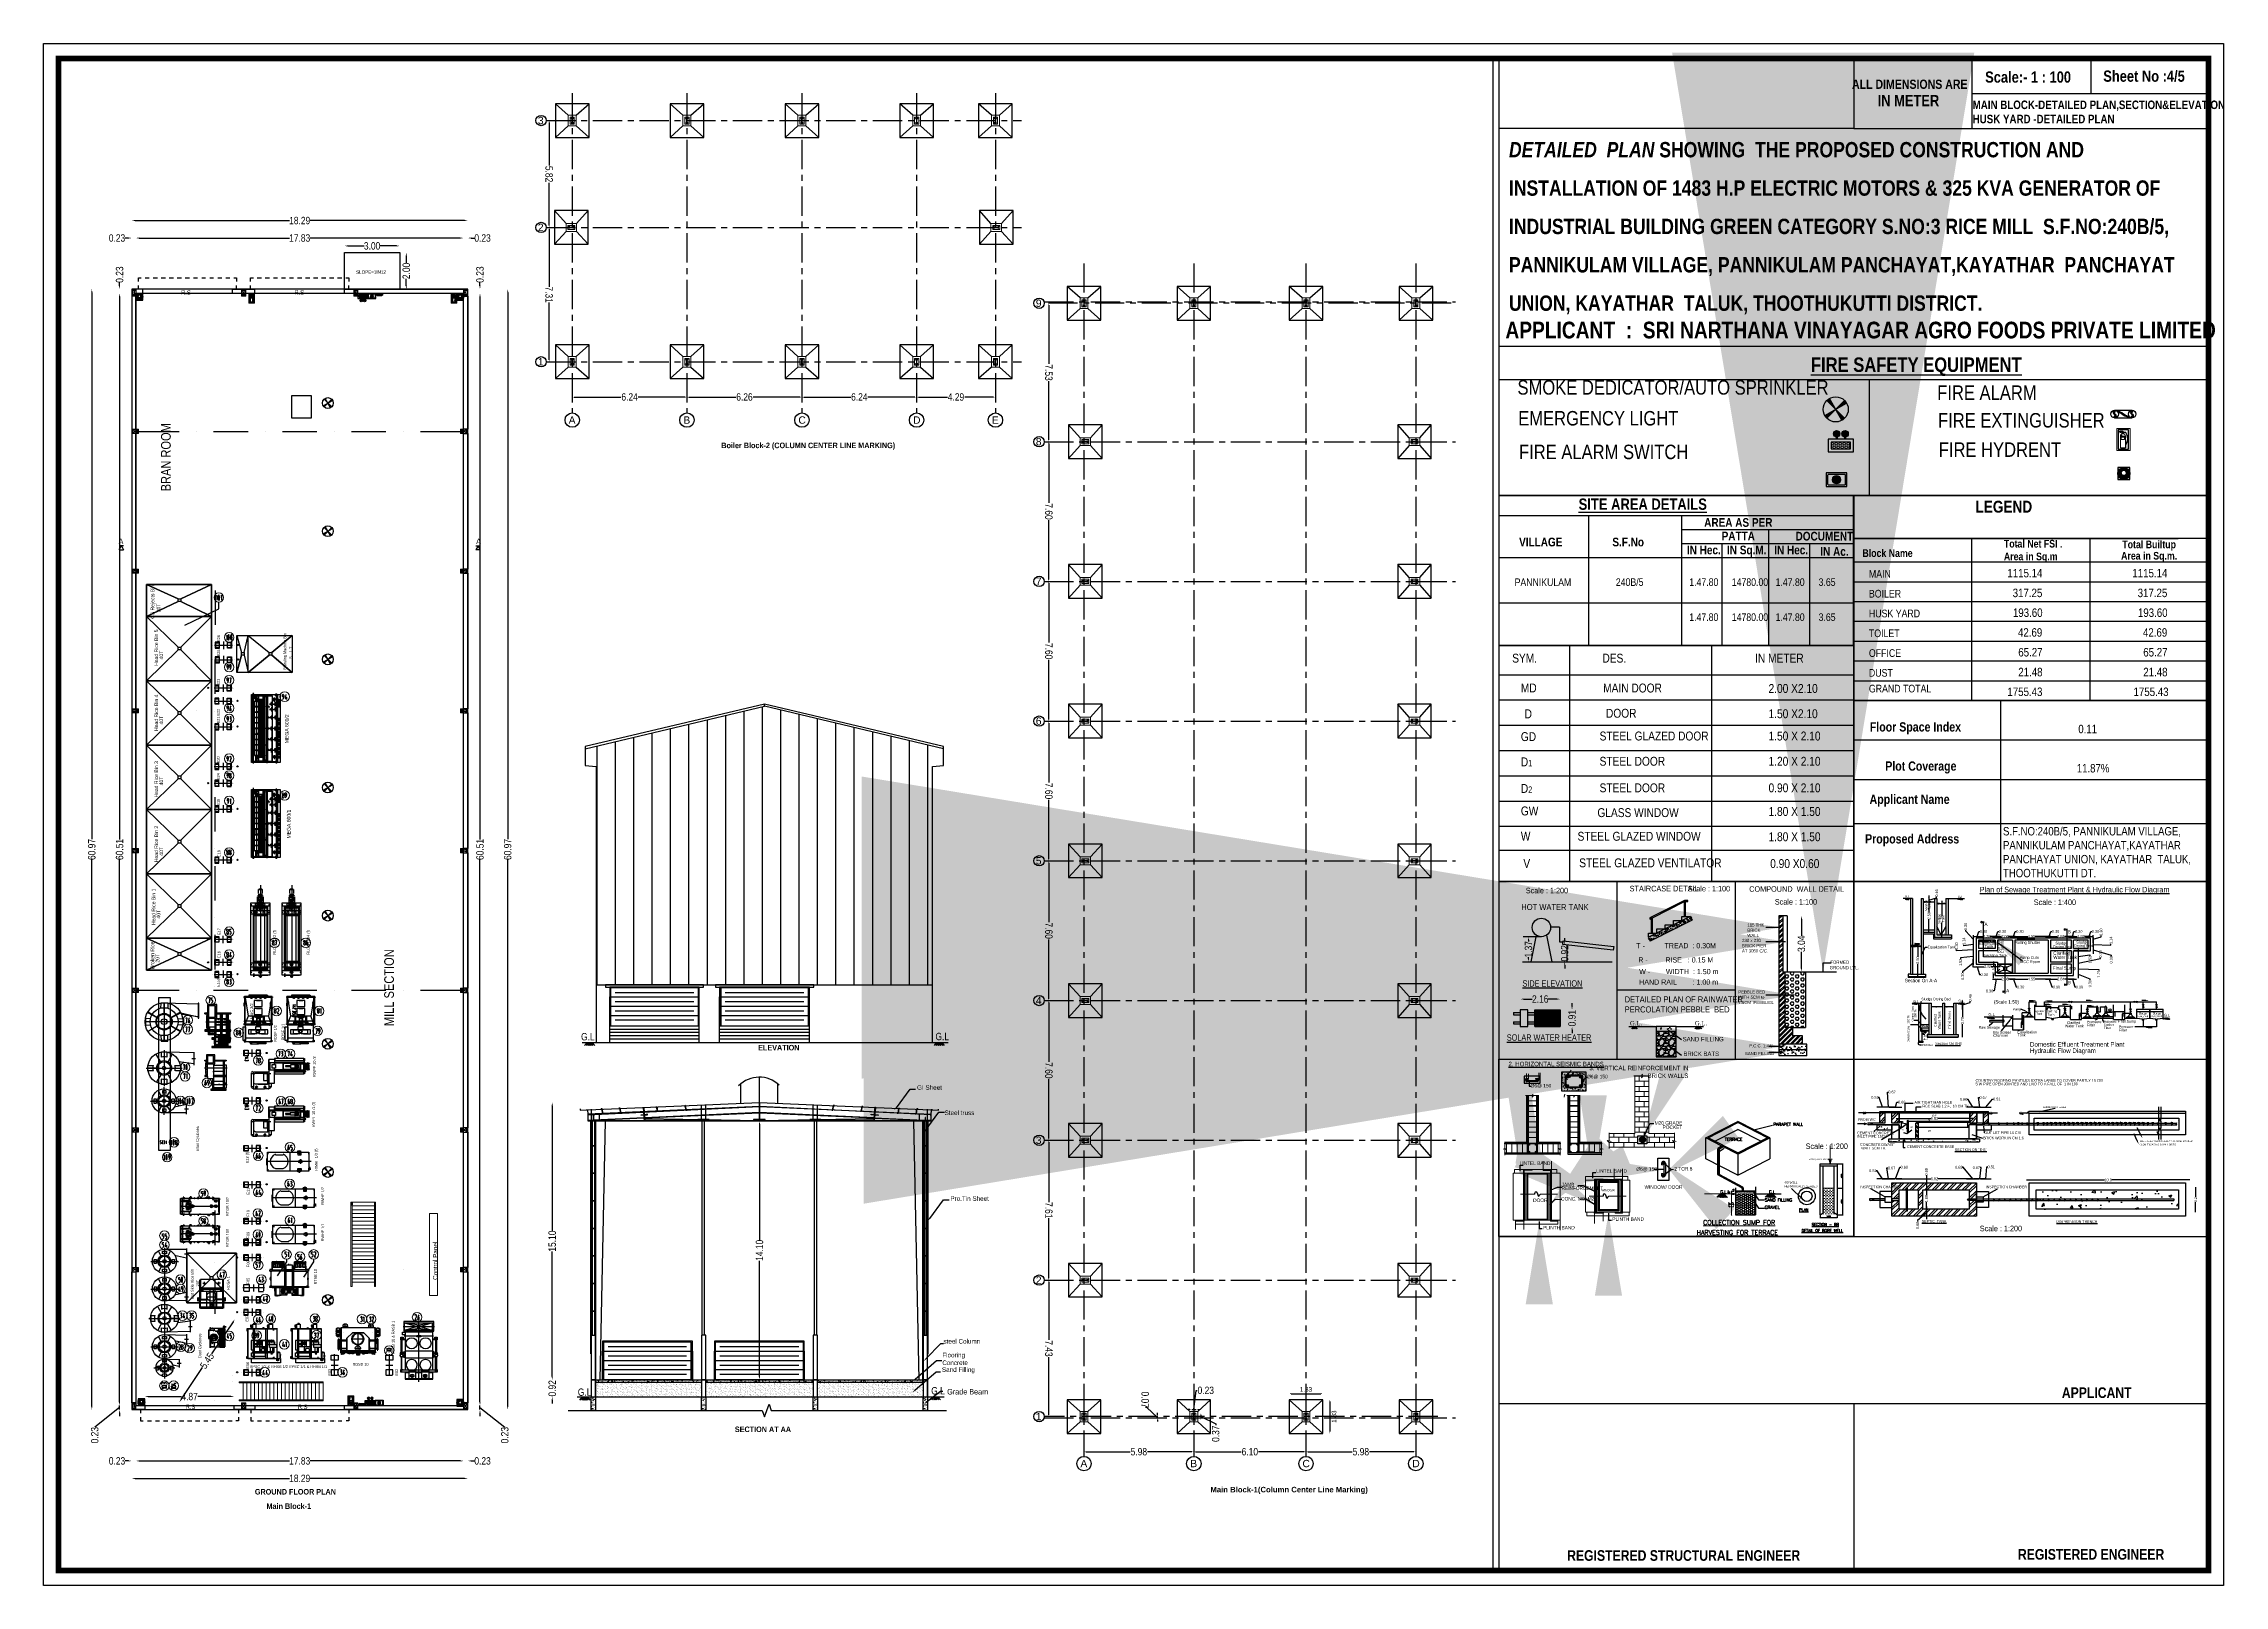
# Model space of a CAD drawing. Header units: metres. Extents: x -941 to 1333, y -28 to 1490.
# Drawn here: x 825.2 to 943.8, y 342.9 to 426.8 of the extents above; entities that cross this region are included whole.
import ezdxf
from ezdxf import colors
from ezdxf.entities.mleader import LeaderData, LeaderLine
from ezdxf.math import Vec2, Vec3

# ---------------------------------------------------------------- set-up
doc = ezdxf.new("R2010")
doc.units = ezdxf.units.M
for name, pattern in [('ACAD_ISO02W100', [15, 12, -3]), ('CENTER', [50.8, 31.75, -6.35, 6.35, -6.35]), ('PHANTOM2', [31.75, 15.875, -3.175, 3.175, -3.175, 3.175, -3.175])]:
    doc.linetypes.add(name, pattern=pattern)
for name, color, linetype in [('0 @ 1', 7, 'Continuous'), ('00', 7, 'Continuous'), ('2CON', 1, 'Continuous'), ('BLK_1_DA_RAMP_1', 1, 'Continuous'), ('BLK_1_FLR_0_CARPET_AREA', 45, 'Continuous'), ('BLK_1_FLR_0_EXIT_WIDTH_DOOR', 2, 'Continuous'), ('BLK_1_FLR_0_REGULAR_ROOM_1', 4, 'Continuous'), ('BLK_1_FLR_0_VENTILATION_SHAFT', 6, 'Continuous'), ('BLK_1_HT_OF_BLDG', 5, 'Continuous'), ('BLK_1_PLINTH_HEIGHT', 7, 'Continuous'), ('DIM', 9, 'Continuous'), ('DIST_EXIT', 7, 'Continuous'), ('TEXT', 4, 'Continuous'), ('VPORTS', 6, 'Continuous'), ('window', 3, 'Continuous')]:
    doc.layers.add(name, color=color, linetype=linetype)
for name, color, linetype, lineweight in [('DIM-1', 8, 'Continuous', 18), ('fsi', 30, 'Continuous', 25), ('N2', 2, 'Continuous', 20), ('wall', 7, 'Continuous', 30)]:
    doc.layers.add(name, color=color, linetype=linetype, lineweight=lineweight)
doc.styles.add('Annotative', font='arial.ttf')
doc.styles.add('APEXT', font='romanc.shx')
doc.styles.add('DIM', font='swissc.ttf')
doc.styles.add('PDF Arial Bold', font='arialbd.ttf')
doc.styles.add('ROMANC', font='romanc__.ttf', dxfattribs={"width": 0.75})
doc.styles.add('ROMAND', font='swissc.ttf')
doc.styles.add('ROMANS', font='micross.ttf')
doc.styles.add('ROMANT', font='romant.shx', dxfattribs={"width": 0.75})
doc.styles.add('RS1', font='romans.shx', dxfattribs={"width": 0.75})
doc.styles.get("Standard").update_dxf_attribs({"font": 'arial.ttf'})
doc.styles.add('style1', font='arialbi.ttf')
doc.styles.add('style2', font='swisscb.ttf')
doc.styles.add('style2A', font='swissc.ttf')
doc.styles.add('style3', font='swissc.ttf')
doc.dimstyles.new('Copy of APP', dxfattribs={"dimscale": 0, "dimtxt": 8, "dimasz": 4.5, "dimexe": 9, "dimexo": 9, "dimgap": 2, "dimtad": 0, "dimtih": 1, "dimtoh": 1, "dimzin": 4, "dimdsep": 46, "dimlunit": 4, "dimtxsty": 'style3', "dimblk": 'OPEN90', "dimblk1": 'OPEN90', "dimblk2": 'OBLIQUE', "dimcen": 0.09, "dimse1": 1, "dimse2": 1, "dimclrd": 4, "dimclre": 4, "dimclrt": 2, "dimadec": 0, "dimazin": 0, "dimtfac": 1, "dimtmove": 0, "dimatfit": 3, "dimfxl": 0, "dimtolj": 1, "dimtzin": 0, "dimarcsym": 0})
doc.dimstyles.new('DIM-50', dxfattribs={"dimscale": 0.5, "dimtxt": 200, "dimasz": 100, "dimexe": 25, "dimexo": 25, "dimgap": 35, "dimtad": 1, "dimdec": 0, "dimrnd": 5, "dimzin": 0, "dimdsep": 46, "dimtxsty": 'RS1', "dimblk": 'ARCHTICK', "dimcen": 100, "dimdle": 25, "dimclrd": 8, "dimclre": 8, "dimclrt": 4, "dimadec": 0, "dimazin": 0, "dimtfac": 0.5, "dimtdec": 0, "dimtmove": 1, "dimatfit": 0, "dimfxl": 0, "dimfrac": 1, "dimtolj": 1, "dimtzin": 0, "dimarcsym": 0})
doc.dimstyles.new('dim100', dxfattribs={"dimtxt": 400, "dimasz": 200, "dimexe": 50, "dimexo": 200, "dimgap": 100, "dimtad": 1, "dimdec": 0, "dimrnd": 5, "dimzin": 0, "dimdsep": 46, "dimtxsty": 'ROMANS', "dimblk": 'ARCHTICK', "dimcen": 500, "dimdle": 25, "dimclrd": 256, "dimclre": 256, "dimclrt": 2, "dimadec": 0, "dimazin": 0, "dimtfac": 1, "dimtdec": 0, "dimtix": 1, "dimtofl": 0, "dimtmove": 1, "dimatfit": 1, "dimldrblk": 'OPEN30', "dimfxl": 0, "dimtolj": 1, "dimtzin": 0, "dimlwd": -1, "dimlwe": -1, "dimarcsym": 0})
doc.dimstyles.new('Din', dxfattribs={"dimscale": 0, "dimtxt": 0.9, "dimasz": 0.1, "dimexe": 0.15, "dimexo": 0.15, "dimgap": 0.03, "dimtad": 0, "dimzin": 0, "dimdsep": 46, "dimtxsty": 'DIM', "dimblk": 'ARCHTICK', "dimcen": 0.09, "dimdle": 0.15, "dimse1": 1, "dimse2": 1, "dimclrd": 256, "dimclre": 256, "dimclrt": 7, "dimadec": 0, "dimazin": 3, "dimtfac": 1, "dimtofl": 0, "dimtmove": 1, "dimatfit": 3, "dimfxl": 0, "dimtolj": 1, "dimtzin": 0, "dimarcsym": 0})
doc.dimstyles.new('ISO-25', dxfattribs={"dimtxt": 0.5, "dimasz": 0.1, "dimexe": 1.25, "dimexo": 0.625, "dimgap": 0.1, "dimtad": 1, "dimdsep": 46, "dimtxsty": 'style2A', "dimcen": 0.1, "dimse1": 1, "dimse2": 1, "dimadec": 0, "dimazin": 0, "dimtfac": 1, "dimtmove": 1, "dimatfit": 3, "dimfxl": 0, "dimarcsym": 0})
doc.dimstyles.get("Standard").update_dxf_attribs({"dimtxt": 0.4, "dimasz": 0.18, "dimexe": 0.18, "dimexo": 0.0625, "dimgap": 0, "dimtad": 0, "dimzin": 0, "dimdsep": 46, "dimtxsty": 'style2A', "dimcen": 0.09, "dimse1": 1, "dimse2": 1, "dimadec": 0, "dimazin": 0, "dimtfac": 1, "dimtofl": 0, "dimtmove": 0, "dimatfit": 3, "dimfxl": 0, "dimtolj": 1, "dimtzin": 0, "dimarcsym": 0})
pattern_1 = [(45, (-2749.6879, -1566.58696), (-0.204477361, 0.204477361), []), (45, (-2749.5516, -1566.58696), (-0.204477361, 0.204477361), [])]

# ---------------------------------------------------------------- blocks, each defined once
blk = doc.blocks.new('*D2')
at = {"layer": 'BLK_1_HT_OF_BLDG', "color": 0, "lineweight": -2}
for p, q in [((852.86, 368.98), (852.86, 362.17)), ((852.86, 354.24), (852.86, 361.04))]:
    blk.add_line(p, q, dxfattribs=at)
at = {"layer": 'BLK_1_HT_OF_BLDG', "color": 0}
for points in [[(852.83, 368.98), (852.89, 368.98), (852.86, 369.16)], [(852.83, 354.24), (852.89, 354.24), (852.86, 354.06)]]:
    blk.add_solid(points, dxfattribs=at)
at = {"layer": 'Defpoints', "color": 0}
for p in [(864.13, 369.16), (852.86, 354.06), (864.13, 354.06)]:
    blk.add_point(p, dxfattribs=at)
at = {"layer": 'BLK_1_HT_OF_BLDG', "color": 0, "insert": (852.86, 361.61), "char_height": 0.4, "attachment_point": 5, "rotation": 90, "style": 'style2A'}
blk.add_mtext('\\A1;15.10', dxfattribs=at)
blk = doc.blocks.new('*D3')
at = {"layer": 'BLK_1_PLINTH_HEIGHT', "color": 0, "lineweight": -2}
for p, q in [((852.86, 354.24), (852.86, 354.42)), ((852.86, 352.96), (852.86, 352.78))]:
    blk.add_line(p, q, dxfattribs=at)
at = {"layer": 'BLK_1_PLINTH_HEIGHT', "color": 0}
for points in [[(852.83, 354.24), (852.89, 354.24), (852.86, 354.06)], [(852.83, 352.96), (852.89, 352.96), (852.86, 353.14)]]:
    blk.add_solid(points, dxfattribs=at)
at = {"layer": 'Defpoints', "color": 0}
for p in [(852.86, 354.06), (854.99, 354.06), (854.99, 353.14)]:
    blk.add_point(p, dxfattribs=at)
at = {"layer": 'BLK_1_PLINTH_HEIGHT', "color": 0, "insert": (852.86, 353.6), "char_height": 0.4, "attachment_point": 5, "rotation": 90, "style": 'style2A'}
blk.add_mtext('\\A1;0.92', dxfattribs=at)
blk = doc.blocks.new('*D6')
at = {"layer": 'BLK_1_FLR_0_EXIT_WIDTH_DOOR', "color": 0, "lineweight": -2}
for p, q in [((830.87, 353.15), (832.68, 353.15)), ((835.38, 353.15), (833.57, 353.15))]:
    blk.add_line(p, q, dxfattribs=at)
at = {"layer": 'BLK_1_FLR_0_EXIT_WIDTH_DOOR', "color": 0}
for points in [[(830.87, 353.18), (830.87, 353.12), (830.69, 353.15)], [(835.38, 353.18), (835.38, 353.12), (835.56, 353.15)]]:
    blk.add_solid(points, dxfattribs=at)
at = {"layer": 'Defpoints', "color": 0}
for p in [(830.69, 353.15), (830.69, 352.67), (835.56, 352.67)]:
    blk.add_point(p, dxfattribs=at)
at = {"layer": 'BLK_1_FLR_0_EXIT_WIDTH_DOOR', "color": 0, "insert": (833.13, 353.15), "char_height": 0.4, "attachment_point": 5, "style": 'style2A'}
blk.add_mtext('\\A1;4.87', dxfattribs=at)
blk = doc.blocks.new('*D9')
at = {"layer": 'Defpoints', "color": 0}
for p in [(835.6, 357.37), (835.6, 357.37), (832.57, 352.84)]:
    blk.add_point(p, dxfattribs=at)
at = {"layer": 'DIST_EXIT', "color": 0, "lineweight": -2}
for p, q in [((835.5, 357.22), (834.33, 355.47)), ((832.67, 352.99), (833.84, 354.74))]:
    blk.add_line(p, q, dxfattribs=at)
at = {"layer": 'DIST_EXIT', "color": 0}
for points in [[(835.47, 357.23), (835.52, 357.2), (835.6, 357.37)], [(832.64, 353), (832.69, 352.97), (832.57, 352.84)]]:
    blk.add_solid(points, dxfattribs=at)
at = {"layer": 'DIST_EXIT', "color": 0, "insert": (834.08, 355.1), "char_height": 0.4, "attachment_point": 5, "rotation": 56.2223, "style": 'style2A'}
blk.add_mtext('\\A1;5.45', dxfattribs=at)
blk = doc.blocks.new('*D14')
at = {"layer": 'BLK_1_DA_RAMP_1', "color": 0, "lineweight": -2}
for p, q in [((841.74, 415.76), (842.62, 415.76)), ((844.38, 415.76), (843.5, 415.76))]:
    blk.add_line(p, q, dxfattribs=at)
at = {"layer": 'BLK_1_DA_RAMP_1', "color": 0}
for points in [[(841.74, 415.79), (841.74, 415.73), (841.56, 415.76)], [(844.38, 415.79), (844.38, 415.73), (844.56, 415.76)]]:
    blk.add_solid(points, dxfattribs=at)
at = {"layer": 'Defpoints', "color": 0}
for p in [(841.56, 415.4), (844.56, 415.76), (844.56, 415.4)]:
    blk.add_point(p, dxfattribs=at)
at = {"layer": 'BLK_1_DA_RAMP_1', "color": 0, "insert": (843.06, 415.76), "char_height": 0.4, "attachment_point": 5, "style": 'style2A'}
blk.add_mtext('\\A1;3.00', dxfattribs=at)
blk = doc.blocks.new('*D15')
at = {"layer": 'BLK_1_DA_RAMP_1', "color": 0, "lineweight": -2}
for p, q in [((844.92, 415.22), (844.92, 414.84)), ((844.92, 413.59), (844.92, 413.97))]:
    blk.add_line(p, q, dxfattribs=at)
at = {"layer": 'BLK_1_DA_RAMP_1', "color": 0}
for points in [[(844.89, 415.22), (844.95, 415.22), (844.92, 415.4)], [(844.89, 413.59), (844.95, 413.59), (844.92, 413.41)]]:
    blk.add_solid(points, dxfattribs=at)
at = {"layer": 'Defpoints', "color": 0}
for p in [(844.56, 415.4), (844.56, 413.41), (844.92, 413.41)]:
    blk.add_point(p, dxfattribs=at)
at = {"layer": 'BLK_1_DA_RAMP_1', "color": 0, "insert": (844.92, 414.4), "char_height": 0.4, "attachment_point": 5, "rotation": 90, "style": 'style2A'}
blk.add_mtext('\\A1;2.00', dxfattribs=at)
blk = doc.blocks.new('*D46')
at = {"layer": 'BLK_1_FLR_0_REGULAR_ROOM_1', "color": 0, "lineweight": -2}
for p, q in [((864.14, 367.98), (864.14, 361.67)), ((864.14, 354.24), (864.14, 360.54))]:
    blk.add_line(p, q, dxfattribs=at)
at = {"layer": 'BLK_1_FLR_0_REGULAR_ROOM_1', "color": 0}
for points in [[(864.11, 367.98), (864.17, 367.98), (864.14, 368.16)], [(864.11, 354.24), (864.17, 354.24), (864.14, 354.06)]]:
    blk.add_solid(points, dxfattribs=at)
at = {"layer": 'Defpoints', "color": 0}
for p in [(864.13, 368.16), (864.13, 354.06), (864.14, 354.06)]:
    blk.add_point(p, dxfattribs=at)
at = {"layer": 'BLK_1_FLR_0_REGULAR_ROOM_1', "color": 0, "insert": (864.14, 361.11), "char_height": 0.4, "attachment_point": 5, "rotation": 90, "style": 'style2A'}
blk.add_mtext('\\A1;14.10', dxfattribs=at)
blk = doc.blocks.new('_Oblique')
at = {"color": 0, "linetype": 'ByBlock', "lineweight": -2}
blk.add_line((-0.5, -0.5), (0.5, 0.5), dxfattribs=at)
blk = doc.blocks.new('_Open90')
at = {"color": 0, "linetype": 'ByBlock'}
for p, q in [((-0.5, 0.5), (0, 0)), ((0, 0), (-1, 0)), ((0, 0), (-0.5, -0.5))]:
    blk.add_line(p, q, dxfattribs=at)
blk = doc.blocks.new('auto-sprinkler')
at = {"layer": '00'}
h = blk.add_hatch(color=161, dxfattribs=at)
h.dxf.hatch_style = 1
h.paths.add_polyline_path([(0, 0), (-0.075, 0.13, 0.065543), (-0.106, 0.106)])
h.paths.add_polyline_path([(0, 0), (0.13, 0.075, 0.065543), (0.106, 0.106)])
h.paths.add_polyline_path([(0.075, -0.13, 0.065543), (0.106, -0.106), (0, 0)])
h.paths.add_polyline_path([(-0.13, -0.075, 0.065543), (-0.106, -0.106), (0, 0)])
at = {"layer": '00', "color": 170}
for points in [[(-0.13, -0.075), (0.13, 0.075)], [(-0.106, -0.106), (0.106, 0.106)], [(0.106, -0.106), (-0.106, 0.106)], [(0.075, -0.13), (-0.075, 0.13)]]:
    blk.add_lwpolyline(points, dxfattribs=at)
blk.add_circle((0, 0), 0.15, dxfattribs=at)
blk = doc.blocks.new('EmerLight')
at = {"lineweight": 18}
h = blk.add_hatch(dxfattribs=at)
h.set_pattern_fill('HONEY', color=145, scale=7.5, style=0)
h.set_pattern_definition([(0, (-23575.4171, -1310.2154), (1.40625, 0.811898812), [0.9375, -1.875]), (120, (-23575.4171, -1310.2154), (-1.406249997, 0.811898818), [0.9375, -1.875]), (60, (-23575.4171, -1310.2154), (3e-09, 1.62379763), [-1.875, 0.9375])])
h.paths.add_polyline_path([(-3.8, 2.2), (9.8, 2.2), (9.8, 6.8), (-3.8, 6.8)])
h = blk.add_hatch(color=1)
edge = h.paths.add_edge_path()
edge.add_arc((0, 12.8), 2.25, 0, 360)
for points in [[(-0.4, 9), (0.4, 9), (0.4, 10.5, -0.08392), (-0.4, 10.5)], [(6.4, 10.5, -0.08392), (5.6, 10.5), (5.6, 9), (6.4, 9)]]:
    blk.add_hatch(color=171).paths.add_polyline_path(points)
h = blk.add_hatch(color=1)
edge = h.paths.add_edge_path()
edge.add_arc((6, 12.8), 2.25, 0, 360)
at = {"color": 5}
for points in [[(-6, 0), (12, 0), (12, 9), (-6, 9)], [(-3.8, 2.2), (9.8, 2.2), (9.8, 6.8), (-3.8, 6.8)]]:
    blk.add_lwpolyline(points, close=True, dxfattribs=at)
at = {"color": 171}
for points in [[(-0.4, 10.5), (-0.4, 9)], [(0.4, 10.5), (0.4, 9)], [(5.6, 10.5), (5.6, 9)], [(6.4, 10.5), (6.4, 9)]]:
    blk.add_lwpolyline(points, dxfattribs=at)
at = {"color": 1}
for centre in [(0, 12.8), (6, 12.8)]:
    blk.add_circle(centre, 2.25, dxfattribs=at)
blk = doc.blocks.new('switch1')
for points in [[(-7.9, 10.3), (-7.5, 10), (-7.5, 2), (-7.9, 1.7)], [(7.3, 10.9), (7, 10.5), (-7, 10.5), (-7.3, 10.9)], [(-7.3, 1.1), (-7, 1.5), (7, 1.5), (7.3, 1.1)], [(7.9, 1.7), (7.5, 2), (7.5, 10), (7.9, 10.3)]]:
    blk.add_hatch(color=254).paths.add_polyline_path(points)
h = blk.add_hatch(color=20)
edge = h.paths.add_edge_path()
edge.add_arc((0, 6), 3.75, 0, 360)
edge = h.paths.add_edge_path(flags=17)
edge.add_arc((0, 6), 2.25, 0, 360)
h = blk.add_hatch()
h.set_pattern_fill('ANSI31', color=1, scale=0.3, style=0)
edge = h.paths.add_edge_path()
edge.add_arc((0, 6), 2.25, 0, 360)
at = {"color": 7, "lineweight": 25}
blk.add_lwpolyline([(-9, 0), (9, 0), (9, 12), (-9, 12)], close=True, dxfattribs=at)
at = {"color": 7, "lineweight": 20}
for points in [[(-7.9, 10.3), (-7.5, 10), (-7.5, 2), (-7.9, 1.7)], [(7.3, 10.9), (7, 10.5), (-7, 10.5), (-7.3, 10.9)], [(-7.3, 1.1), (-7, 1.5), (7, 1.5), (7.3, 1.1)], [(7.9, 1.7), (7.5, 2), (7.5, 10), (7.9, 10.3)]]:
    blk.add_lwpolyline(points, close=True, dxfattribs=at)
at = {"color": 20, "lineweight": 5}
for radius in [3.75, 2.25]:
    blk.add_circle((0, 6), radius, dxfattribs=at)
blk = doc.blocks.new('siern')
blk.add_hatch(color=5).paths.add_polyline_path([(-0.2, 4.1, -0.050919), (-2.1, 0, 0.092567), (-4, -4.1, -0.003207), (-4, -4.1, -0.048369), (-3.8, -3.7, -0.017888), (-1.7, -0.1, 0.117562)])
at = {"layer": 'VPORTS', "lineweight": 18}
h = blk.add_hatch(color=20, dxfattribs=at)
edge = h.paths.add_edge_path()
edge.add_arc((-3, 5.1), 1.16, 152.3056, 342.6944)
edge.add_arc((-1.1, 4.3), 0.948, -16.1598, 151.1598, ccw=False)
edge.add_arc((-1.2, 4.6), 1.16, 332.3056, 522.6944)
edge.add_arc((-3.1, 5.4), 0.948, 163.8402, 331.1598, ccw=False)
h = blk.add_hatch(color=20, dxfattribs=at)
edge = h.paths.add_edge_path()
edge.add_arc((-3, -4.6), 1.16, 152.3056, 342.6944)
edge.add_arc((-1.1, -5.4), 0.948, -16.1598, 151.1598, ccw=False)
edge.add_arc((-1.2, -5.1), 1.16, 332.3056, 522.6944)
edge.add_arc((-3.1, -4.3), 0.948, 163.8402, 331.1598, ccw=False)
at = {"color": 1}
for points in [[(-4.2, -4.9), (-4.2, 4.9)], [(0, -4.9), (0, 4.9)]]:
    blk.add_lwpolyline(points, dxfattribs=at)
at = {"color": 5}
blk.add_lwpolyline([(-0.2, 4.1, -0.050919), (-2.1, 0, 0.092567), (-4, -4.1, -0.019686), (-1.7, -0.1, 0.117562)], format="xyb", close=True, dxfattribs=at)
at = {"layer": 'VPORTS', "color": 251, "lineweight": 18}
for points in [[(-4, 5.7, 1.095033), (-1.9, 4.8, -0.895043), (-0.2, 4.1, 1.095033), (-2.3, 4.9, -0.895043)], [(-4, -4.1, 1.095033), (-1.9, -4.9, -0.895043), (-0.2, -5.7, 1.095033), (-2.3, -4.8, -0.895043)]]:
    blk.add_lwpolyline(points, format="xyb", close=True, dxfattribs=at)
at = {"layer": 'VPORTS'}
for centre in [(-2.1, 4.9), (-2.1, -4.9)]:
    blk.add_circle(centre, 2.09, dxfattribs=at)
at = {"layer": 'VPORTS', "lineweight": 18}
blk.add_circle((-2.1, -4.9), 2.09, dxfattribs=at)
blk = doc.blocks.new('cylinder1')
for color, points in [(250, [(-7.5, 38.5), (-7.5, 37), (-1.5, 37), (0, 37), (0, 38.5)]), (250, [(-1.5, 36.5), (-1.5, 37), (-7.5, 35.9), (-7.5, 35.6), (-6.2, 35.6)]), (7, [(-3.6, 28.5, 1), (-4.9, 28.5, 1)]), (250, [(-1.5, 37), (-1.5, 33), (0, 33), (0, 34), (-0.2, 34), (-0.2, 36), (0, 36), (0, 37)]), (253, [(0.2, 36), (-0.2, 36), (-0.2, 34), (0.2, 34)]), (250, [(1.5, 37), (0, 37), (0, 36), (0.2, 36), (0.2, 34), (0, 34), (0, 33), (1.5, 33)]), (250, [(1.5, 36), (1.5, 35.5), (6, 35.5, -0.31286), (6, 6.8), (6, 6.2, 0.331662), (6.1, 36)]), (254, [(6, 5.9), (6, 5.7), (6.5, 5.7), (6.5, 7.5), (6, 7.5), (6, 7.2), (6.2, 7.2), (6.2, 5.9)])]:
    blk.add_hatch(color=color).paths.add_polyline_path(points)
at = {"lineweight": 25}
for points in [[(-1.5, 36.5), (-6.2, 35.6), (-7.5, 35.6), (-7.5, 35.9), (-1.5, 37), (-7.5, 37), (-7.5, 38.5), (0, 38.5), (0, 37)], [(-1.5, 37), (1.5, 37), (1.5, 32.8)], [(-1.5, 32.8), (-1.5, 37)], [(-1.5, 33), (1.5, 33)], [(0, 36), (0, 37)], [(0, 33), (0, 34)]]:
    blk.add_lwpolyline(points, dxfattribs=at)
at = {"lineweight": 15}
blk.add_lwpolyline([(-6, 27), (6, 27, 1)], format="xyb", close=True, dxfattribs=at)
for points in [[(-6, 27), (6, 27)], [(-6, 0), (6, 0)], [(6, 13.5), (6, 0)], [(6, 6.8), (6, 0)]]:
    blk.add_lwpolyline(points)
for points in [[(-6, 27), (6, 27), (6, 0), (-6, 0)], [(-4, 19), (-4, 25), (4, 25), (4, 19)]]:
    blk.add_lwpolyline(points, close=True, dxfattribs=at)
at = {"lineweight": 25}
blk.add_lwpolyline([(0.2, 34), (0.2, 36), (-0.2, 36), (-0.2, 34)], close=True, dxfattribs=at)
at = {"lineweight": 20}
blk.add_lwpolyline([(6, 6.8), (6, 6.2, 0.331662), (6.1, 36), (1.5, 36), (1.5, 35.5), (6, 35.5, -0.31286)], format="xyb", close=True, dxfattribs=at)
blk.add_lwpolyline([(6, 5.9), (6, 5.7), (6.5, 5.7), (6.5, 7.5), (6, 7.5), (6, 7.2), (6.2, 7.2), (6.2, 5.9)], close=True)
at = {"lineweight": 25}
blk.add_circle((-4.2, 28.5), 0.75, dxfattribs=at)
blk.add_circle((-4.2, 28.5), 0.65)
blk = doc.blocks.new('cylinderfinal')
at = {"lineweight": 20}
for points in [[(-13.5, -45), (13.5, -45), (13.5, 0), (-13.5, 0)], [(-10.5, -42), (10.5, -42), (10.5, -3), (-10.5, -3)]]:
    blk.add_lwpolyline(points, close=True, dxfattribs=at)
blk.add_lwpolyline([(-10.5, -42), (10.5, -42), (10.5, -3), (-10.5, -3)], close=True)
at = {"lineweight": 15, "xscale": 0.8699999999998906, "yscale": 0.8699999999998906, "zscale": 1.5}
blk.add_blockref('cylinder1', (-0.9, -39.3), dxfattribs=at)
blk = doc.blocks.new('firehose')
for color, points in [(1, [(18, -34, -0.116019), (20, -43, 8.409187), (15, -51), (15, -51, 0.130477), (17, -42, -8.334124)]), (1, [(15, -51), (17, -53, 1.016121), (-18, -33, 0.119989), (-17, -41, -1.237161)]), (46, [(12, -56), (11, -55), (13, -53), (15, -51), (17, -53), (15, -54)])]:
    blk.add_hatch(color=color).paths.add_polyline_path(points)
at = {"color": 240}
blk.add_lwpolyline([(-36, -72), (36, -72), (36, 0), (-36, 0)], close=True, dxfattribs=at)
at = {"color": 46}
blk.add_lwpolyline([(12, -56), (11, -55), (13, -53), (15, -51), (17, -53), (15, -54)], close=True, dxfattribs=at)
at = {"color": 240}
for radius in [36, 33, 30, 27, 24]:
    blk.add_circle((0, -36), radius, dxfattribs=at)
for centre, radius, start, end in [((0, -36), 21, 341.1675, 315), ((0, -36), 18, 6.9979, 339.6294), ((0, -43), 20.1, 328.7874, 150.6199), ((0, -43), 17.1, 331.2711, 175.4763)]:
    blk.add_arc(centre, radius, start, end, dxfattribs=at)
blk = doc.blocks.new('_DotSmall')
at = {"color": 0, "linetype": 'ByBlock', "const_width": 0.5}
blk.add_lwpolyline([(-0.0625, 0, 1), (0.0625, 0, 1)], format="xyb", close=True, dxfattribs=at)
blk = doc.blocks.new('*D93')
at = {"lineweight": -2}
for p, q in [((930.19, 378.19), (930.61, 378.19)), ((930.4, 378.19), (930.48, 378.46)), ((930.48, 378.46), (930.54, 378.46))]:
    blk.add_line(p, q, dxfattribs=at)
at = {"layer": 'Defpoints', "color": 0}
for p in [(930.34, 378.1), (930.46, 378.19), (930.46, 377.98)]:
    blk.add_point(p, dxfattribs=at)
at = {"lineweight": -2, "xscale": 0.1, "yscale": 0.1, "zscale": 0.1, "rotation": 180}
blk.add_blockref('_DotSmall', (930.34, 378.19), dxfattribs=at)
at = {"lineweight": -2, "xscale": 0.1, "yscale": 0.1, "zscale": 0.1}
blk.add_blockref('_DotSmall', (930.46, 378.19), dxfattribs=at)
at = {"color": 7, "insert": (930.74, 378.46), "char_height": 0.15, "attachment_point": 5, "style": 'DIM'}
blk.add_mtext('\\A1;0.30', dxfattribs=at)
blk = doc.blocks.new('*D94')
at = {"lineweight": -2}
for p, q in [((930.31, 378.19), (930.72, 378.19)), ((931.52, 378.19), (931.11, 378.19))]:
    blk.add_line(p, q, dxfattribs=at)
at = {"layer": 'Defpoints', "color": 0}
for p in [(930.46, 377.98), (931.37, 378.19), (931.37, 377.98)]:
    blk.add_point(p, dxfattribs=at)
at = {"lineweight": -2, "xscale": 0.1, "yscale": 0.1, "zscale": 0.1, "rotation": 180}
blk.add_blockref('_DotSmall', (930.46, 378.19), dxfattribs=at)
at = {"lineweight": -2, "xscale": 0.1, "yscale": 0.1, "zscale": 0.1}
blk.add_blockref('_DotSmall', (931.37, 378.19), dxfattribs=at)
at = {"color": 7, "insert": (930.92, 378.19), "char_height": 0.15, "attachment_point": 5, "style": 'DIM'}
blk.add_mtext('\\A1;2.28', dxfattribs=at)
blk = doc.blocks.new('*D95')
at = {"lineweight": -2}
for p, q in [((931.22, 378.19), (931.64, 378.19)), ((931.43, 378.19), (931.52, 378.46)), ((931.52, 378.46), (931.58, 378.46))]:
    blk.add_line(p, q, dxfattribs=at)
at = {"layer": 'Defpoints', "color": 0}
for p in [(931.37, 377.98), (931.49, 378.19), (931.49, 377.98)]:
    blk.add_point(p, dxfattribs=at)
at = {"lineweight": -2, "xscale": 0.1, "yscale": 0.1, "zscale": 0.1, "rotation": 180}
blk.add_blockref('_DotSmall', (931.37, 378.19), dxfattribs=at)
at = {"lineweight": -2, "xscale": 0.1, "yscale": 0.1, "zscale": 0.1}
blk.add_blockref('_DotSmall', (931.49, 378.19), dxfattribs=at)
at = {"color": 7, "insert": (931.77, 378.46), "char_height": 0.15, "attachment_point": 5, "style": 'DIM'}
blk.add_mtext('\\A1;0.30', dxfattribs=at)
blk = doc.blocks.new('*D96')
at = {"lineweight": -2}
for p, q in [((931.34, 378.19), (931.71, 378.19)), ((932.47, 378.19), (932.1, 378.19))]:
    blk.add_line(p, q, dxfattribs=at)
at = {"layer": 'Defpoints', "color": 0}
for p in [(931.49, 377.98), (932.32, 378.19), (932.32, 377.98)]:
    blk.add_point(p, dxfattribs=at)
at = {"lineweight": -2, "xscale": 0.1, "yscale": 0.1, "zscale": 0.1, "rotation": 180}
blk.add_blockref('_DotSmall', (931.49, 378.19), dxfattribs=at)
at = {"lineweight": -2, "xscale": 0.1, "yscale": 0.1, "zscale": 0.1}
blk.add_blockref('_DotSmall', (932.32, 378.19), dxfattribs=at)
at = {"color": 7, "insert": (931.91, 378.19), "char_height": 0.15, "attachment_point": 5, "style": 'DIM'}
blk.add_mtext('\\A1;2.06', dxfattribs=at)
blk = doc.blocks.new('*D97')
at = {"lineweight": -2}
for p, q in [((932.17, 378.19), (932.59, 378.19)), ((932.38, 378.19), (932.46, 378.46)), ((932.46, 378.46), (932.52, 378.46))]:
    blk.add_line(p, q, dxfattribs=at)
at = {"layer": 'Defpoints', "color": 0}
for p in [(932.32, 377.98), (932.44, 378.19), (932.44, 377.98)]:
    blk.add_point(p, dxfattribs=at)
at = {"lineweight": -2, "xscale": 0.1, "yscale": 0.1, "zscale": 0.1, "rotation": 180}
blk.add_blockref('_DotSmall', (932.32, 378.19), dxfattribs=at)
at = {"lineweight": -2, "xscale": 0.1, "yscale": 0.1, "zscale": 0.1}
blk.add_blockref('_DotSmall', (932.44, 378.19), dxfattribs=at)
at = {"color": 7, "insert": (932.72, 378.46), "char_height": 0.15, "attachment_point": 5, "style": 'DIM'}
blk.add_mtext('\\A1;0.30', dxfattribs=at)
blk = doc.blocks.new('*D98')
at = {"lineweight": -2}
for p, q in [((932.29, 378.19), (933.16, 378.19)), ((934.41, 378.19), (933.55, 378.19))]:
    blk.add_line(p, q, dxfattribs=at)
at = {"layer": 'Defpoints', "color": 0}
for p in [(932.44, 377.98), (934.26, 378.19), (934.26, 377.98)]:
    blk.add_point(p, dxfattribs=at)
at = {"lineweight": -2, "xscale": 0.1, "yscale": 0.1, "zscale": 0.1, "rotation": 180}
blk.add_blockref('_DotSmall', (932.44, 378.19), dxfattribs=at)
at = {"lineweight": -2, "xscale": 0.1, "yscale": 0.1, "zscale": 0.1}
blk.add_blockref('_DotSmall', (934.26, 378.19), dxfattribs=at)
at = {"color": 7, "insert": (933.35, 378.19), "char_height": 0.15, "attachment_point": 5, "style": 'DIM'}
blk.add_mtext('\\A1;4.55', dxfattribs=at)
blk = doc.blocks.new('*D99')
at = {"lineweight": -2}
for p, q in [((934.11, 378.19), (934.53, 378.19)), ((934.32, 378.19), (934.41, 378.46)), ((934.41, 378.46), (934.47, 378.46))]:
    blk.add_line(p, q, dxfattribs=at)
at = {"layer": 'Defpoints', "color": 0}
for p in [(934.26, 377.98), (934.38, 378.19), (934.38, 377.98)]:
    blk.add_point(p, dxfattribs=at)
at = {"lineweight": -2, "xscale": 0.1, "yscale": 0.1, "zscale": 0.1, "rotation": 180}
blk.add_blockref('_DotSmall', (934.26, 378.19), dxfattribs=at)
at = {"lineweight": -2, "xscale": 0.1, "yscale": 0.1, "zscale": 0.1}
blk.add_blockref('_DotSmall', (934.38, 378.19), dxfattribs=at)
at = {"color": 7, "insert": (934.66, 378.46), "char_height": 0.15, "attachment_point": 5, "style": 'DIM'}
blk.add_mtext('\\A1;0.30', dxfattribs=at)
blk = doc.blocks.new('*D100')
at = {"lineweight": -2}
for p, q in [((934.23, 378.19), (934.76, 378.19)), ((935.67, 378.19), (935.15, 378.19))]:
    blk.add_line(p, q, dxfattribs=at)
at = {"layer": 'Defpoints', "color": 0}
for p in [(934.38, 377.98), (935.52, 378.19), (935.52, 377.98)]:
    blk.add_point(p, dxfattribs=at)
at = {"lineweight": -2, "xscale": 0.1, "yscale": 0.1, "zscale": 0.1, "rotation": 180}
blk.add_blockref('_DotSmall', (934.38, 378.19), dxfattribs=at)
at = {"lineweight": -2, "xscale": 0.1, "yscale": 0.1, "zscale": 0.1}
blk.add_blockref('_DotSmall', (935.52, 378.19), dxfattribs=at)
at = {"color": 7, "insert": (934.95, 378.19), "char_height": 0.15, "attachment_point": 5, "style": 'DIM'}
blk.add_mtext('\\A1;2.84', dxfattribs=at)
blk = doc.blocks.new('*D101')
at = {"lineweight": -2}
for p, q in [((935.37, 378.19), (935.79, 378.19)), ((935.58, 378.19), (935.66, 378.46)), ((935.66, 378.46), (935.72, 378.46))]:
    blk.add_line(p, q, dxfattribs=at)
at = {"layer": 'Defpoints', "color": 0}
for p in [(935.52, 377.98), (935.64, 378.19), (935.64, 377.98)]:
    blk.add_point(p, dxfattribs=at)
at = {"lineweight": -2, "xscale": 0.1, "yscale": 0.1, "zscale": 0.1, "rotation": 180}
blk.add_blockref('_DotSmall', (935.52, 378.19), dxfattribs=at)
at = {"lineweight": -2, "xscale": 0.1, "yscale": 0.1, "zscale": 0.1}
blk.add_blockref('_DotSmall', (935.64, 378.19), dxfattribs=at)
at = {"color": 7, "insert": (935.92, 378.46), "char_height": 0.15, "attachment_point": 5, "style": 'DIM'}
blk.add_mtext('\\A1;0.30', dxfattribs=at)
blk = doc.blocks.new('*D102')
at = {"lineweight": -2}
for p, q in [((935.49, 378.19), (935.84, 378.19)), ((936.58, 378.19), (936.23, 378.19))]:
    blk.add_line(p, q, dxfattribs=at)
at = {"layer": 'Defpoints', "color": 0}
for p in [(935.64, 377.98), (936.43, 378.19), (936.43, 377.98)]:
    blk.add_point(p, dxfattribs=at)
at = {"lineweight": -2, "xscale": 0.1, "yscale": 0.1, "zscale": 0.1, "rotation": 180}
blk.add_blockref('_DotSmall', (935.64, 378.19), dxfattribs=at)
at = {"lineweight": -2, "xscale": 0.1, "yscale": 0.1, "zscale": 0.1}
blk.add_blockref('_DotSmall', (936.43, 378.19), dxfattribs=at)
at = {"color": 7, "insert": (936.04, 378.19), "char_height": 0.15, "attachment_point": 5, "style": 'DIM'}
blk.add_mtext('\\A1;1.97', dxfattribs=at)
blk = doc.blocks.new('*D103')
at = {"lineweight": -2}
for p, q in [((936.28, 378.19), (936.7, 378.19)), ((936.49, 378.19), (936.57, 378.46)), ((936.57, 378.46), (936.63, 378.46))]:
    blk.add_line(p, q, dxfattribs=at)
at = {"layer": 'Defpoints', "color": 0}
for p in [(936.43, 377.98), (936.55, 378.19), (936.55, 377.98)]:
    blk.add_point(p, dxfattribs=at)
at = {"lineweight": -2, "xscale": 0.1, "yscale": 0.1, "zscale": 0.1, "rotation": 180}
blk.add_blockref('_DotSmall', (936.43, 378.19), dxfattribs=at)
at = {"lineweight": -2, "xscale": 0.1, "yscale": 0.1, "zscale": 0.1}
blk.add_blockref('_DotSmall', (936.55, 378.19), dxfattribs=at)
at = {"color": 7, "insert": (936.83, 378.46), "char_height": 0.15, "attachment_point": 5, "style": 'DIM'}
blk.add_mtext('\\A1;0.30', dxfattribs=at)
blk = doc.blocks.new('*D104')
at = {"lineweight": -2}
for p, q in [((929.77, 378.47), (929.77, 378.53)), ((930.18, 378.04), (929.77, 378.47)), ((930.18, 378.25), (930.18, 377.83))]:
    blk.add_line(p, q, dxfattribs=at)
at = {"layer": 'Defpoints', "color": 0}
for p in [(930.18, 377.98), (930.46, 377.98), (930.47, 378.1)]:
    blk.add_point(p, dxfattribs=at)
at = {"lineweight": -2, "xscale": 0.1, "yscale": 0.1, "zscale": 0.1}
for p, rotation in [((930.18, 378.1), 90), ((930.18, 377.98), 270)]:
    blk.add_blockref('_DotSmall', p, dxfattribs=dict(at, rotation=rotation))
at = {"color": 7, "insert": (929.77, 378.73), "char_height": 0.15, "attachment_point": 5, "rotation": 90, "style": 'DIM'}
blk.add_mtext('\\A1;0.30', dxfattribs=at)
blk = doc.blocks.new('*D105')
at = {"lineweight": -2}
for p, q in [((930.18, 377.75), (929.67, 377.68)), ((929.67, 377.68), (929.67, 377.74)), ((930.18, 378.13), (930.18, 377.37))]:
    blk.add_line(p, q, dxfattribs=at)
at = {"layer": 'Defpoints', "color": 0}
for p in [(930.18, 377.52), (930.46, 377.52), (930.47, 377.98)]:
    blk.add_point(p, dxfattribs=at)
at = {"lineweight": -2, "xscale": 0.1, "yscale": 0.1, "zscale": 0.1}
for p, rotation in [((930.18, 377.98), 90), ((930.18, 377.52), 270)]:
    blk.add_blockref('_DotSmall', p, dxfattribs=dict(at, rotation=rotation))
at = {"color": 7, "insert": (929.67, 377.93), "char_height": 0.15, "attachment_point": 5, "rotation": 90, "style": 'DIM'}
blk.add_mtext('\\A1;1.14', dxfattribs=at)
blk = doc.blocks.new('*D106')
at = {"lineweight": -2}
for p, q in [((929.27, 377.41), (929.27, 377.47)), ((930.18, 377.46), (929.27, 377.41)), ((930.18, 377.67), (930.18, 377.25))]:
    blk.add_line(p, q, dxfattribs=at)
at = {"layer": 'Defpoints', "color": 0}
for p in [(930.18, 377.4), (930.46, 377.52), (930.46, 377.4)]:
    blk.add_point(p, dxfattribs=at)
at = {"lineweight": -2, "xscale": 0.1, "yscale": 0.1, "zscale": 0.1}
for p, rotation in [((930.18, 377.52), 90), ((930.18, 377.4), 270)]:
    blk.add_blockref('_DotSmall', p, dxfattribs=dict(at, rotation=rotation))
at = {"color": 7, "insert": (929.27, 377.66), "char_height": 0.15, "attachment_point": 5, "rotation": 90, "style": 'DIM'}
blk.add_mtext('\\A1;0.30', dxfattribs=at)
blk = doc.blocks.new('*D107')
at = {"lineweight": -2}
for p, q in [((930.18, 377.55), (930.18, 376.65)), ((930.18, 377.1), (929.49, 377.03)), ((929.49, 377.03), (929.49, 376.97))]:
    blk.add_line(p, q, dxfattribs=at)
at = {"layer": 'Defpoints', "color": 0}
for p in [(930.46, 377.4), (930.18, 376.8), (930.46, 376.8)]:
    blk.add_point(p, dxfattribs=at)
at = {"lineweight": -2, "xscale": 0.1, "yscale": 0.1, "zscale": 0.1}
for p, rotation in [((930.18, 377.4), 90), ((930.18, 376.8), 270)]:
    blk.add_blockref('_DotSmall', p, dxfattribs=dict(at, rotation=rotation))
at = {"color": 7, "insert": (929.49, 376.78), "char_height": 0.15, "attachment_point": 5, "rotation": 90, "style": 'DIM'}
blk.add_mtext('\\A1;1.52', dxfattribs=at)
blk = doc.blocks.new('*D108')
at = {"lineweight": -2}
for p, q in [((930.18, 376.73), (929.6, 376.27)), ((929.6, 376.27), (929.6, 376.21)), ((930.18, 376.52), (930.18, 376.95))]:
    blk.add_line(p, q, dxfattribs=at)
at = {"layer": 'Defpoints', "color": 0}
for p in [(930.18, 376.8), (930.34, 376.67), (930.46, 376.8)]:
    blk.add_point(p, dxfattribs=at)
at = {"lineweight": -2, "xscale": 0.1, "yscale": 0.1, "zscale": 0.1}
for p, rotation in [((930.18, 376.8), 90), ((930.18, 376.67), 270)]:
    blk.add_blockref('_DotSmall', p, dxfattribs=dict(at, rotation=rotation))
at = {"color": 7, "insert": (929.6, 376.02), "char_height": 0.15, "attachment_point": 5, "rotation": 90, "style": 'DIM'}
blk.add_mtext('\\A1;0.30', dxfattribs=at)
blk = doc.blocks.new('*D76')
at = {"lineweight": -2}
for p, q in [((930.19, 376.54), (930.61, 376.54)), ((930.4, 376.54), (930.53, 376.11)), ((930.53, 376.11), (930.59, 376.11))]:
    blk.add_line(p, q, dxfattribs=at)
at = {"layer": 'Defpoints', "color": 0}
for p in [(930.34, 376.67), (930.46, 376.8), (930.46, 376.54)]:
    blk.add_point(p, dxfattribs=at)
at = {"lineweight": -2, "xscale": 0.1, "yscale": 0.1, "zscale": 0.1, "rotation": 180}
blk.add_blockref('_DotSmall', (930.34, 376.54), dxfattribs=at)
at = {"lineweight": -2, "xscale": 0.1, "yscale": 0.1, "zscale": 0.1}
blk.add_blockref('_DotSmall', (930.46, 376.54), dxfattribs=at)
at = {"color": 7, "insert": (930.78, 376.11), "char_height": 0.15, "attachment_point": 5, "style": 'DIM'}
blk.add_mtext('\\A1;0.30', dxfattribs=at)
blk = doc.blocks.new('*D109')
at = {"lineweight": -2}
for p, q in [((930.31, 376.54), (930.78, 376.54)), ((931.64, 376.54), (931.17, 376.54))]:
    blk.add_line(p, q, dxfattribs=at)
at = {"layer": 'Defpoints', "color": 0}
for p in [(930.46, 376.8), (931.49, 376.8), (931.49, 376.54)]:
    blk.add_point(p, dxfattribs=at)
at = {"lineweight": -2, "xscale": 0.1, "yscale": 0.1, "zscale": 0.1, "rotation": 180}
blk.add_blockref('_DotSmall', (930.46, 376.54), dxfattribs=at)
at = {"lineweight": -2, "xscale": 0.1, "yscale": 0.1, "zscale": 0.1}
blk.add_blockref('_DotSmall', (931.49, 376.54), dxfattribs=at)
at = {"color": 7, "insert": (930.98, 376.54), "char_height": 0.15, "attachment_point": 5, "style": 'DIM'}
blk.add_mtext('\\A1;2.58', dxfattribs=at)
blk = doc.blocks.new('*D110')
at = {"lineweight": -2}
for p, q in [((931.29, 376.82), (931.29, 376.56)), ((931.29, 375.92), (931.29, 376.18))]:
    blk.add_line(p, q, dxfattribs=at)
at = {"layer": 'Defpoints', "color": 0}
for p in [(931.29, 376.67), (931.37, 376.67), (931.37, 376.07)]:
    blk.add_point(p, dxfattribs=at)
at = {"lineweight": -2, "xscale": 0.1, "yscale": 0.1, "zscale": 0.1}
for p, rotation in [((931.29, 376.67), 90), ((931.29, 376.07), 270)]:
    blk.add_blockref('_DotSmall', p, dxfattribs=dict(at, rotation=rotation))
at = {"color": 7, "insert": (931.29, 376.37), "char_height": 0.15, "attachment_point": 5, "rotation": 90, "style": 'DIM'}
blk.add_mtext('\\A1;1.52', dxfattribs=at)
blk = doc.blocks.new('*D111')
at = {"lineweight": -2}
for p, q in [((931.22, 375.87), (931.64, 375.87)), ((931.32, 375.22), (931.26, 375.22)), ((931.43, 375.87), (931.32, 375.22))]:
    blk.add_line(p, q, dxfattribs=at)
at = {"layer": 'Defpoints', "color": 0}
for p in [(931.49, 376.19), (931.37, 376.07), (931.49, 375.87)]:
    blk.add_point(p, dxfattribs=at)
at = {"lineweight": -2, "xscale": 0.1, "yscale": 0.1, "zscale": 0.1, "rotation": 180}
blk.add_blockref('_DotSmall', (931.37, 375.87), dxfattribs=at)
at = {"lineweight": -2, "xscale": 0.1, "yscale": 0.1, "zscale": 0.1}
blk.add_blockref('_DotSmall', (931.49, 375.87), dxfattribs=at)
at = {"color": 7, "insert": (931.07, 375.22), "char_height": 0.15, "attachment_point": 5, "style": 'DIM'}
blk.add_mtext('\\A1;0.30', dxfattribs=at)
blk = doc.blocks.new('*D112')
at = {"lineweight": -2}
for p, q in [((931.34, 375.87), (931.71, 375.87)), ((932.47, 375.87), (932.1, 375.87))]:
    blk.add_line(p, q, dxfattribs=at)
at = {"layer": 'Defpoints', "color": 0}
for p in [(931.49, 376.19), (932.32, 376.19), (932.32, 375.87)]:
    blk.add_point(p, dxfattribs=at)
at = {"lineweight": -2, "xscale": 0.1, "yscale": 0.1, "zscale": 0.1, "rotation": 180}
blk.add_blockref('_DotSmall', (931.49, 375.87), dxfattribs=at)
at = {"lineweight": -2, "xscale": 0.1, "yscale": 0.1, "zscale": 0.1}
blk.add_blockref('_DotSmall', (932.32, 375.87), dxfattribs=at)
at = {"color": 7, "insert": (931.91, 375.87), "char_height": 0.15, "attachment_point": 5, "style": 'DIM'}
blk.add_mtext('\\A1;2.06', dxfattribs=at)
blk = doc.blocks.new('*D113')
at = {"lineweight": -2}
for p, q in [((932.17, 375.87), (932.59, 375.87)), ((932.38, 375.87), (932.51, 375.44)), ((932.51, 375.44), (932.57, 375.44))]:
    blk.add_line(p, q, dxfattribs=at)
at = {"layer": 'Defpoints', "color": 0}
for p in [(932.32, 376.19), (932.44, 376.19), (932.44, 375.87)]:
    blk.add_point(p, dxfattribs=at)
at = {"lineweight": -2, "xscale": 0.1, "yscale": 0.1, "zscale": 0.1, "rotation": 180}
blk.add_blockref('_DotSmall', (932.32, 375.87), dxfattribs=at)
at = {"lineweight": -2, "xscale": 0.1, "yscale": 0.1, "zscale": 0.1}
blk.add_blockref('_DotSmall', (932.44, 375.87), dxfattribs=at)
at = {"color": 7, "insert": (932.76, 375.44), "char_height": 0.15, "attachment_point": 5, "style": 'DIM'}
blk.add_mtext('\\A1;0.30', dxfattribs=at)
blk = doc.blocks.new('*D114')
at = {"lineweight": -2}
for p, q in [((932.29, 375.87), (933.16, 375.87)), ((934.41, 375.87), (933.55, 375.87))]:
    blk.add_line(p, q, dxfattribs=at)
at = {"layer": 'Defpoints', "color": 0}
for p in [(932.44, 376.19), (934.26, 376.19), (934.26, 375.87)]:
    blk.add_point(p, dxfattribs=at)
at = {"lineweight": -2, "xscale": 0.1, "yscale": 0.1, "zscale": 0.1, "rotation": 180}
blk.add_blockref('_DotSmall', (932.44, 375.87), dxfattribs=at)
at = {"lineweight": -2, "xscale": 0.1, "yscale": 0.1, "zscale": 0.1}
blk.add_blockref('_DotSmall', (934.26, 375.87), dxfattribs=at)
at = {"color": 7, "insert": (933.35, 375.87), "char_height": 0.15, "attachment_point": 5, "style": 'DIM'}
blk.add_mtext('\\A1;4.55', dxfattribs=at)
blk = doc.blocks.new('*D115')
at = {"lineweight": -2}
for p, q in [((934.11, 375.86), (934.53, 375.86)), ((934.32, 375.86), (934.45, 375.44)), ((934.45, 375.44), (934.51, 375.44))]:
    blk.add_line(p, q, dxfattribs=at)
at = {"layer": 'Defpoints', "color": 0}
for p in [(934.26, 376.19), (934.38, 376.19), (934.38, 375.86)]:
    blk.add_point(p, dxfattribs=at)
at = {"lineweight": -2, "xscale": 0.1, "yscale": 0.1, "zscale": 0.1, "rotation": 180}
blk.add_blockref('_DotSmall', (934.26, 375.86), dxfattribs=at)
at = {"lineweight": -2, "xscale": 0.1, "yscale": 0.1, "zscale": 0.1}
blk.add_blockref('_DotSmall', (934.38, 375.86), dxfattribs=at)
at = {"color": 7, "insert": (934.71, 375.44), "char_height": 0.15, "attachment_point": 5, "style": 'DIM'}
blk.add_mtext('\\A1;0.30', dxfattribs=at)
blk = doc.blocks.new('*D116')
at = {"lineweight": -2}
for p, q in [((934.23, 375.87), (934.76, 375.87)), ((935.67, 375.87), (935.15, 375.87))]:
    blk.add_line(p, q, dxfattribs=at)
at = {"layer": 'Defpoints', "color": 0}
for p in [(934.38, 376.19), (935.52, 376.19), (935.52, 375.87)]:
    blk.add_point(p, dxfattribs=at)
at = {"lineweight": -2, "xscale": 0.1, "yscale": 0.1, "zscale": 0.1, "rotation": 180}
blk.add_blockref('_DotSmall', (934.38, 375.87), dxfattribs=at)
at = {"lineweight": -2, "xscale": 0.1, "yscale": 0.1, "zscale": 0.1}
blk.add_blockref('_DotSmall', (935.52, 375.87), dxfattribs=at)
at = {"color": 7, "insert": (934.95, 375.87), "char_height": 0.15, "attachment_point": 5, "style": 'DIM'}
blk.add_mtext('\\A1;2.84', dxfattribs=at)
blk = doc.blocks.new('*D117')
at = {"lineweight": -2}
for p, q in [((935.37, 375.87), (935.79, 375.87)), ((935.58, 375.87), (935.71, 375.44)), ((935.71, 375.44), (935.77, 375.44))]:
    blk.add_line(p, q, dxfattribs=at)
at = {"layer": 'Defpoints', "color": 0}
for p in [(935.52, 376.19), (935.64, 376.19), (935.64, 375.87)]:
    blk.add_point(p, dxfattribs=at)
at = {"lineweight": -2, "xscale": 0.1, "yscale": 0.1, "zscale": 0.1, "rotation": 180}
blk.add_blockref('_DotSmall', (935.52, 375.87), dxfattribs=at)
at = {"lineweight": -2, "xscale": 0.1, "yscale": 0.1, "zscale": 0.1}
blk.add_blockref('_DotSmall', (935.64, 375.87), dxfattribs=at)
at = {"color": 7, "insert": (935.96, 375.44), "char_height": 0.15, "attachment_point": 5, "style": 'DIM'}
blk.add_mtext('\\A1;0.30', dxfattribs=at)
blk = doc.blocks.new('*D118')
at = {"lineweight": -2}
for p, q in [((927.16, 377.81), (927.16, 377.09)), ((927.16, 375.98), (927.16, 376.7))]:
    blk.add_line(p, q, dxfattribs=at)
at = {"layer": 'Defpoints', "color": 0}
for p in [(927.19, 377.66), (927.16, 376.13), (927.19, 376.13)]:
    blk.add_point(p, dxfattribs=at)
at = {"lineweight": -2, "xscale": 0.1, "yscale": 0.1, "zscale": 0.1}
for p, rotation in [((927.16, 377.66), 90), ((927.16, 376.13), 270)]:
    blk.add_blockref('_DotSmall', p, dxfattribs=dict(at, rotation=rotation))
at = {"color": 7, "insert": (927.16, 376.9), "char_height": 0.15, "attachment_point": 5, "rotation": 90, "style": 'DIM'}
blk.add_mtext('\\A1;2.50', dxfattribs=at)
blk = doc.blocks.new('*D119')
at = {"lineweight": -2}
for p, q in [((928.47, 380.13), (928.47, 379.32)), ((928.47, 378.12), (928.47, 378.93))]:
    blk.add_line(p, q, dxfattribs=at)
at = {"layer": 'Defpoints', "color": 0}
for p in [(928.44, 379.98), (928.44, 378.27), (928.47, 378.27)]:
    blk.add_point(p, dxfattribs=at)
at = {"lineweight": -2, "xscale": 0.1, "yscale": 0.1, "zscale": 0.1}
for p, rotation in [((928.47, 379.98), 90), ((928.47, 378.27), 270)]:
    blk.add_blockref('_DotSmall', p, dxfattribs=dict(at, rotation=rotation))
at = {"color": 7, "insert": (928.47, 379.13), "char_height": 0.15, "attachment_point": 5, "rotation": 90, "style": 'DIM'}
blk.add_mtext('\\A1;4.28', dxfattribs=at)
blk = doc.blocks.new('*D120')
at = {"lineweight": -2}
for p, q in [((927.77, 380.23), (927.77, 379.51)), ((927.77, 378.4), (927.77, 379.12))]:
    blk.add_line(p, q, dxfattribs=at)
at = {"layer": 'Defpoints', "color": 0}
for p in [(927.7, 380.08), (927.7, 378.55), (927.77, 378.55)]:
    blk.add_point(p, dxfattribs=at)
at = {"lineweight": -2, "xscale": 0.1, "yscale": 0.1, "zscale": 0.1}
for p, rotation in [((927.77, 380.08), 90), ((927.77, 378.55), 270)]:
    blk.add_blockref('_DotSmall', p, dxfattribs=dict(at, rotation=rotation))
at = {"color": 7, "insert": (927.77, 379.31), "char_height": 0.15, "attachment_point": 5, "rotation": 90, "style": 'DIM'}
blk.add_mtext('\\A1;2.50', dxfattribs=at)
blk = doc.blocks.new('_ArchTick')
at = {"color": 0, "linetype": 'ByBlock', "const_width": 0.15}
blk.add_lwpolyline([(-0.5, -0.5), (0.5, 0.5)], dxfattribs=at)
blk = doc.blocks.new('*D121')
at = {"lineweight": -2}
for p, q in [((927.77, 380.41), (927.77, 379.93)), ((927.77, 380.17), (928.19, 380.29)), ((928.19, 380.29), (928.19, 380.35))]:
    blk.add_line(p, q, dxfattribs=at)
at = {"layer": 'Defpoints', "color": 0}
for p in [(927.46, 380.26), (927.46, 380.08), (927.77, 380.08)]:
    blk.add_point(p, dxfattribs=at)
at = {"lineweight": -2, "xscale": 0.1, "yscale": 0.1, "zscale": 0.1}
for p, rotation in [((927.77, 380.26), 90), ((927.77, 380.08), 270)]:
    blk.add_blockref('_ArchTick', p, dxfattribs=dict(at, rotation=rotation))
at = {"color": 7, "insert": (928.19, 380.55), "char_height": 0.15, "attachment_point": 5, "rotation": 90, "style": 'DIM'}
blk.add_mtext('\\A1;0.46', dxfattribs=at)
blk = doc.blocks.new('*D91')
at = {"lineweight": -2}
for p, q in [((929.59, 374.52), (929.59, 373.81)), ((929.59, 372.7), (929.59, 373.42))]:
    blk.add_line(p, q, dxfattribs=at)
at = {"layer": 'Defpoints', "color": 0}
for p in [(929.13, 374.37), (929.13, 372.85), (929.59, 372.85)]:
    blk.add_point(p, dxfattribs=at)
at = {"lineweight": -2, "xscale": 0.1, "yscale": 0.1, "zscale": 0.1}
for p, rotation in [((929.59, 374.37), 90), ((929.59, 372.85), 270)]:
    blk.add_blockref('_DotSmall', p, dxfattribs=dict(at, rotation=rotation))
at = {"color": 7, "insert": (929.59, 373.61), "char_height": 0.15, "attachment_point": 5, "rotation": 90, "style": 'DIM'}
blk.add_mtext('\\A1;3.79', dxfattribs=at)
blk = doc.blocks.new('*D92')
at = {"lineweight": -2}
for p, q in [((929.59, 374.22), (929.59, 374.7)), ((929.59, 374.46), (930.02, 374.59)), ((930.02, 374.59), (930.02, 374.65))]:
    blk.add_line(p, q, dxfattribs=at)
at = {"layer": 'Defpoints', "color": 0}
for p in [(929.13, 374.55), (929.13, 374.37), (929.59, 374.55)]:
    blk.add_point(p, dxfattribs=at)
at = {"lineweight": -2, "xscale": 0.1, "yscale": 0.1, "zscale": 0.1}
for p, rotation in [((929.59, 374.55), 90), ((929.59, 374.37), 270)]:
    blk.add_blockref('_DotSmall', p, dxfattribs=dict(at, rotation=rotation))
at = {"color": 7, "insert": (930.02, 374.85), "char_height": 0.15, "attachment_point": 5, "rotation": 90, "style": 'DIM'}
blk.add_mtext('\\A1;0.46', dxfattribs=at)
blk = doc.blocks.new('*D122')
at = {"lineweight": -2}
for p, q in [((936.71, 377.83), (936.71, 378.25)), ((936.71, 378.04), (937.14, 378.17)), ((937.14, 378.17), (937.14, 378.23))]:
    blk.add_line(p, q, dxfattribs=at)
at = {"layer": 'Defpoints', "color": 0}
for p in [(936.43, 378.1), (936.43, 377.98), (936.71, 378.1)]:
    blk.add_point(p, dxfattribs=at)
at = {"lineweight": -2, "xscale": 0.1, "yscale": 0.1, "zscale": 0.1}
for p, rotation in [((936.71, 378.1), 90), ((936.71, 377.98), 270)]:
    blk.add_blockref('_DotSmall', p, dxfattribs=dict(at, rotation=rotation))
at = {"color": 7, "insert": (937.14, 378.42), "char_height": 0.15, "attachment_point": 5, "rotation": 90, "style": 'DIM'}
blk.add_mtext('\\A1;0.30', dxfattribs=at)
blk = doc.blocks.new('*D123')
at = {"lineweight": -2}
for p, q in [((936.71, 378.13), (936.71, 377.37)), ((936.71, 377.75), (937.67, 377.72)), ((937.67, 377.72), (937.67, 377.78))]:
    blk.add_line(p, q, dxfattribs=at)
at = {"layer": 'Defpoints', "color": 0}
for p in [(936.43, 377.98), (936.43, 377.52), (936.71, 377.52)]:
    blk.add_point(p, dxfattribs=at)
at = {"lineweight": -2, "xscale": 0.1, "yscale": 0.1, "zscale": 0.1}
for p, rotation in [((936.71, 377.98), 90), ((936.71, 377.52), 270)]:
    blk.add_blockref('_DotSmall', p, dxfattribs=dict(at, rotation=rotation))
at = {"color": 7, "insert": (937.67, 377.98), "char_height": 0.15, "attachment_point": 5, "rotation": 90, "style": 'DIM'}
blk.add_mtext('\\A1;1.14', dxfattribs=at)
blk = doc.blocks.new('*D124')
at = {"lineweight": -2}
for p, q in [((936.71, 377.67), (936.71, 377.25)), ((936.71, 377.46), (937.69, 377.17)), ((937.69, 377.17), (937.69, 377.11))]:
    blk.add_line(p, q, dxfattribs=at)
at = {"layer": 'Defpoints', "color": 0}
for p in [(936.43, 377.52), (936.43, 377.4), (936.71, 377.4)]:
    blk.add_point(p, dxfattribs=at)
at = {"lineweight": -2, "xscale": 0.1, "yscale": 0.1, "zscale": 0.1}
for p, rotation in [((936.71, 377.52), 90), ((936.71, 377.4), 270)]:
    blk.add_blockref('_DotSmall', p, dxfattribs=dict(at, rotation=rotation))
at = {"color": 7, "insert": (937.69, 376.92), "char_height": 0.15, "attachment_point": 5, "rotation": 90, "style": 'DIM'}
blk.add_mtext('\\A1;0.30', dxfattribs=at)
blk = doc.blocks.new('*D125')
at = {"lineweight": -2}
for p, q in [((935.89, 377.55), (935.89, 376.65)), ((935.89, 377.1), (936.53, 377.18)), ((936.53, 377.18), (936.53, 377.12))]:
    blk.add_line(p, q, dxfattribs=at)
at = {"layer": 'Defpoints', "color": 0}
for p in [(935.64, 377.4), (935.52, 376.8), (935.89, 376.8)]:
    blk.add_point(p, dxfattribs=at)
at = {"lineweight": -2, "xscale": 0.1, "yscale": 0.1, "zscale": 0.1}
for p, rotation in [((935.89, 377.4), 90), ((935.89, 376.8), 270)]:
    blk.add_blockref('_DotSmall', p, dxfattribs=dict(at, rotation=rotation))
at = {"color": 7, "insert": (936.53, 376.93), "char_height": 0.15, "attachment_point": 5, "rotation": 90, "style": 'DIM'}
blk.add_mtext('\\A1;1.52', dxfattribs=at)
blk = doc.blocks.new('*D126')
at = {"lineweight": -2}
for p, q in [((935.89, 376.73), (937.1, 376.98)), ((935.89, 376.95), (935.89, 376.52)), ((937.1, 376.98), (937.1, 377.04))]:
    blk.add_line(p, q, dxfattribs=at)
at = {"layer": 'Defpoints', "color": 0}
for p in [(935.52, 376.8), (935.52, 376.67), (935.89, 376.67)]:
    blk.add_point(p, dxfattribs=at)
at = {"lineweight": -2, "xscale": 0.1, "yscale": 0.1, "zscale": 0.1}
for p, rotation in [((935.89, 376.8), 90), ((935.89, 376.67), 270)]:
    blk.add_blockref('_DotSmall', p, dxfattribs=dict(at, rotation=rotation))
at = {"color": 7, "insert": (937.1, 377.23), "char_height": 0.15, "attachment_point": 5, "rotation": 90, "style": 'DIM'}
blk.add_mtext('\\A1;0.30', dxfattribs=at)
blk = doc.blocks.new('*D77')
at = {"lineweight": -2}
for p, q in [((935.89, 376.82), (935.89, 376.04)), ((935.89, 376.43), (937.01, 376.39)), ((937.01, 376.39), (937.01, 376.33))]:
    blk.add_line(p, q, dxfattribs=at)
at = {"layer": 'Defpoints', "color": 0}
for p in [(935.52, 376.67), (935.52, 376.19), (935.89, 376.19)]:
    blk.add_point(p, dxfattribs=at)
at = {"lineweight": -2, "xscale": 0.1, "yscale": 0.1, "zscale": 0.1}
for p, rotation in [((935.89, 376.67), 90), ((935.89, 376.19), 270)]:
    blk.add_blockref('_DotSmall', p, dxfattribs=dict(at, rotation=rotation))
at = {"color": 7, "insert": (937.01, 376.15), "char_height": 0.15, "attachment_point": 5, "rotation": 90, "style": 'DIM'}
blk.add_mtext('\\A1;1.21', dxfattribs=at)
blk = doc.blocks.new('*D127')
at = {"lineweight": -2}
for p, q in [((935.89, 376.34), (935.89, 375.92)), ((935.89, 376.13), (936.53, 375.88)), ((936.53, 375.88), (936.53, 375.82))]:
    blk.add_line(p, q, dxfattribs=at)
at = {"layer": 'Defpoints', "color": 0}
for p in [(935.52, 376.19), (935.52, 376.07), (935.89, 376.07)]:
    blk.add_point(p, dxfattribs=at)
at = {"lineweight": -2, "xscale": 0.1, "yscale": 0.1, "zscale": 0.1}
for p, rotation in [((935.89, 376.19), 90), ((935.89, 376.07), 270)]:
    blk.add_blockref('_DotSmall', p, dxfattribs=dict(at, rotation=rotation))
at = {"color": 7, "insert": (936.53, 375.62), "char_height": 0.15, "attachment_point": 5, "rotation": 90, "style": 'DIM'}
blk.add_mtext('\\A1;0.30', dxfattribs=at)
blk = doc.blocks.new('A$C52E31404')
at = {"layer": '2CON', "color": 0}
for p, q in [((2566, 3160), (2527, 3199)), ((2527, 3017), (2566, 2978)), ((2566, 2978), (2527, 3017)), ((2527, 1512), (2566, 1473))]:
    blk.add_line(p, q, dxfattribs=at)
at = {"layer": '2CON', "linetype": 'Continuous'}
for p, q in [((1739, 2997), (1492, 2757)), ((1795, 2997), (1547, 2756)), ((1852, 2997), (1602, 2754)), ((1908, 2997), (1657, 2753)), ((1658, 2997), (1917, 2746)), ((1965, 2997), (1712, 2751)), ((1715, 2997), (1975, 2744)), ((2021, 2997), (1767, 2750)), ((1771, 2997), (2033, 2743)), ((2078, 2997), (1822, 2748)), ((1828, 2997), (2091, 2741)), ((2134, 2997), (1877, 2747)), ((1885, 2997), (2149, 2740)), ((1941, 2997), (2207, 2738)), ((1998, 2997), (2266, 2737)), ((5225, 2997), (4978, 2757)), ((5281, 2997), (5033, 2756)), ((5338, 2997), (5088, 2754)), ((5395, 2997), (5143, 2753)), ((5145, 2997), (5403, 2746)), ((5451, 2997), (5198, 2751)), ((5201, 2997), (5461, 2744)), ((5508, 2997), (5253, 2750)), ((5258, 2997), (5519, 2743)), ((5564, 2997), (5308, 2748)), ((5314, 2997), (5577, 2741)), ((5621, 2997), (5363, 2747)), ((5371, 2997), (5636, 2740)), ((5427, 2997), (5694, 2738)), ((5484, 2997), (5752, 2737))]:
    blk.add_line(p, q, dxfattribs=at)
at = {"layer": '2CON', "color": 0, "const_width": 3.7}
for points in [[(4150, 3117), (4116, 3124)], [(4150, 2532), (4116, 2539)]]:
    blk.add_lwpolyline(points, dxfattribs=at)
at = {"layer": 'N2', "color": 8, "lineweight": 9, "ltscale": 20}
for p, q in [((2546, 3219), (2546, 2988)), ((2546, 3027), (2546, 1453)), ((2546, 2988), (2546, 2347))]:
    blk.add_line(p, q, dxfattribs=at)
at = {"layer": 'N2', "color": 2}
blk.add_line((617, 2997), (2846, 2997), dxfattribs=at)
at = {"layer": 'wall', "color": 1, "linetype": 'Continuous', "ltscale": 20}
for p, q in [((718, 7015), (3014, 8186)), ((883, 7024), (3014, 8112)), ((5310, 7015), (3014, 8186)), ((5146, 7024), (3014, 8112)), ((1866, 6429), (718, 7015)), ((718, 5523), (718, 7015)), ((3014, 5937), (883, 7024)), ((1371, 6775), (3014, 7613)), ((3014, 5844), (1926, 6399)), ((4657, 6775), (3014, 7613)), ((3014, 5937), (5219, 7062)), ((3014, 5844), (5310, 7015)), ((5310, 7015), (5310, 5523)), ((3014, 4351), (718, 5523)), ((3014, 5844), (3014, 4351)), ((3014, 4351), (5310, 5523))]:
    blk.add_line(p, q, dxfattribs=at)
at = {"layer": 'wall', "color": 3, "linetype": 'Continuous', "ltscale": 20}
for p, q in [((1948, 6481), (1587, 6254)), ((2008, 6450), (1654, 6228)), ((2062, 6423), (1703, 6197)), ((1560, 6204), (1560, 4388)), ((1626, 6178), (1626, 4366)), ((2028, 6243), (1669, 6018)), ((1675, 6147), (1675, 4441)), ((1560, 4388), (3268, 3462)), ((1706, 4389), (3337, 3505)), ((3330, 3358), (3330, 3228)), ((3399, 3401), (3399, 3228))]:
    blk.add_line(p, q, dxfattribs=at)
at = {"layer": 'wall', "color": 7, "linetype": 'Continuous', "ltscale": 20}
for p, q in [((2846, 3429), (2846, 1493)), ((4275, 3493), (4275, 1493)), ((4133, 3120), (4492, 2569)), ((4133, 2535), (4492, 1984)), ((4275, 2997), (6118, 2997)), ((4492, 2569), (4933, 2569)), ((4492, 1984), (4933, 1984)), ((2846, 1493), (4275, 1493))]:
    blk.add_line(p, q, dxfattribs=at)
at = {"layer": 'wall', "color": 5, "linetype": 'Continuous', "ltscale": 20}
for p, q in [((2846, 3228), (4275, 3228)), ((2846, 3180), (4275, 3180)), ((2849, 3165), (2849, 3165)), ((2870, 3168), (2870, 3168)), ((2877, 3145), (2877, 3145)), ((2889, 3129), (2889, 3129)), ((2895, 3170), (2895, 3170)), ((2902, 3172), (2902, 3172)), ((2934, 3179), (2934, 3179)), ((2935, 3134), (2935, 3134)), ((2942, 3127), (2942, 3127)), ((2955, 3179), (2955, 3179)), ((2984, 3149), (2984, 3149)), ((3012, 3129), (3012, 3129)), ((3053, 3168), (3053, 3168)), ((3057, 3179), (3057, 3179)), ((3060, 3162), (3060, 3162)), ((3087, 3150), (3087, 3150)), ((3095, 3130), (3095, 3130)), ((3135, 3129), (3135, 3129)), ((3179, 3179), (3179, 3179)), ((3188, 3150), (3188, 3150)), ((3213, 3165), (3213, 3165)), ((3252, 3129), (3252, 3129)), ((3257, 3129), (3257, 3129)), ((3294, 3153), (3294, 3153)), ((3302, 3179), (3302, 3179)), ((3362, 3131), (3362, 3131)), ((3371, 3163), (3371, 3163)), ((3378, 3157), (3378, 3157)), ((3380, 3130), (3380, 3130)), ((3398, 3155), (3398, 3155)), ((3416, 3138), (3416, 3138)), ((3425, 3180), (3425, 3180)), ((3437, 3140), (3437, 3140)), ((3469, 3145), (3469, 3145)), ((3498, 3154), (3498, 3154)), ((3503, 3130), (3503, 3130)), ((3522, 3152), (3522, 3152)), ((3531, 3160), (3531, 3160)), ((3543, 3154), (3543, 3154)), ((3575, 3159), (3575, 3159)), ((3605, 3158), (3605, 3158)), ((3626, 3130), (3626, 3130)), ((3628, 3166), (3628, 3166)), ((3649, 3168), (3649, 3168)), ((3681, 3173), (3681, 3173)), ((3689, 3159), (3689, 3159)), ((3696, 3152), (3696, 3152)), ((3708, 3159), (3708, 3159)), ((3734, 3180), (3734, 3180)), ((3748, 3130), (3748, 3130)), ((3809, 3159), (3809, 3159)), ((3849, 3155), (3849, 3155)), ((3871, 3130), (3871, 3130)), ((3915, 3163), (3915, 3163)), ((3994, 3131), (3994, 3131)), ((4006, 3154), (4006, 3154)), ((4014, 3147), (4014, 3147)), ((4019, 3164), (4019, 3164)), ((4072, 3127), (4072, 3127)), ((4110, 3127), (4110, 3127)), ((4117, 3131), (4117, 3131)), ((4119, 3164), (4119, 3164)), ((4142, 3131), (4142, 3131)), ((4167, 3150), (4167, 3150)), ((4175, 3128), (4175, 3128)), ((4195, 3138), (4195, 3138)), ((4216, 3141), (4216, 3141)), ((4226, 3167), (4226, 3167)), ((4239, 3131), (4239, 3131)), ((4248, 3145), (4248, 3145)), ((2846, 2988), (2864, 2988)), ((2846, 2817), (2864, 2817)), ((2846, 2646), (2864, 2646)), ((2846, 2476), (2864, 2476)), ((2846, 2305), (2864, 2305)), ((2846, 2134), (2864, 2134)), ((2846, 1964), (2864, 1964)), ((2846, 1793), (2864, 1793)), ((2846, 1622), (2864, 1622)), ((2858, 3061), (2858, 3061)), ((2864, 2988), (2870, 2997)), ((2913, 2902), (2864, 2988)), ((2864, 2817), (2913, 2902)), ((2913, 2732), (2864, 2817)), ((2864, 2646), (2913, 2732)), ((2913, 2561), (2864, 2646)), ((2864, 2476), (2913, 2561)), ((2913, 2390), (2864, 2476)), ((2864, 2305), (2913, 2390)), ((2913, 2220), (2864, 2305)), ((2864, 2134), (2913, 2220)), ((2913, 2049), (2864, 2134)), ((2864, 1964), (2913, 2049)), ((2913, 1878), (2864, 1964)), ((2864, 1793), (2913, 1878)), ((2913, 1708), (2864, 1793)), ((2864, 1622), (2913, 1708)), ((2913, 1537), (2864, 1622)), ((2880, 3069), (2880, 3069)), ((2885, 3068), (2885, 3068)), ((2897, 3025), (2897, 3025)), ((2904, 3018), (2904, 3018)), ((2906, 3118), (2906, 3118)), ((2906, 3071), (2906, 3071)), ((2913, 2902), (3012, 2902)), ((2913, 2732), (3012, 2732)), ((2913, 2561), (3012, 2561)), ((2913, 2390), (3012, 2390)), ((2913, 2220), (3012, 2220)), ((2913, 2049), (3012, 2049)), ((2913, 1878), (3012, 1878)), ((2913, 1708), (3012, 1708)), ((2921, 3030), (2921, 3030)), ((2933, 3110), (2933, 3110)), ((2936, 3034), (2936, 3034)), ((2938, 3075), (2938, 3075)), ((2938, 3019), (2938, 3019)), ((2966, 3080), (2966, 3080)), ((2976, 3096), (2976, 3096)), ((2986, 3073), (2986, 3073)), ((2992, 3082), (2992, 3082)), ((3012, 3085), (3012, 3085)), ((3012, 2902), (3061, 2988)), ((3061, 2817), (3012, 2902)), ((3012, 2732), (3061, 2817)), ((3061, 2646), (3012, 2732)), ((3012, 2561), (3061, 2646)), ((3061, 2476), (3012, 2561)), ((3012, 2390), (3061, 2476)), ((3061, 2305), (3012, 2390)), ((3012, 2220), (3061, 2305)), ((3061, 2134), (3012, 2220)), ((3012, 2049), (3061, 2134)), ((3061, 1964), (3012, 2049)), ((3012, 1878), (3061, 1964)), ((3061, 1793), (3012, 1878)), ((3012, 1708), (3061, 1793)), ((3061, 1622), (3012, 1708)), ((3012, 1537), (3061, 1622)), ((3015, 3060), (3015, 3060)), ((3023, 3053), (3023, 3053)), ((3029, 3118), (3029, 3118)), ((3034, 3109), (3034, 3109)), ((3036, 3033), (3036, 3033)), ((3044, 3089), (3044, 3089)), ((3044, 3030), (3044, 3030)), ((3061, 2988), (3055, 2997)), ((3057, 3021), (3057, 3021)), ((3060, 3020), (3060, 3020)), ((3061, 2988), (3160, 2988)), ((3061, 2817), (3160, 2817)), ((3061, 2646), (3160, 2646)), ((3061, 2476), (3160, 2476)), ((3061, 2305), (3160, 2305)), ((3061, 2134), (3160, 2134)), ((3061, 1964), (3160, 1964)), ((3061, 1793), (3160, 1793)), ((3061, 1622), (3160, 1622)), ((3088, 3080), (3088, 3080)), ((3090, 3074), (3090, 3074)), ((3092, 2998), (3092, 2998)), ((3098, 3096), (3098, 3096)), ((3118, 3099), (3118, 3099)), ((3134, 3094), (3134, 3094)), ((3134, 2999), (3134, 2999)), ((3140, 3113), (3140, 3113)), ((3141, 3088), (3141, 3088)), ((3143, 3037), (3143, 3037)), ((3150, 3103), (3150, 3103)), ((3151, 3119), (3151, 3119)), ((3155, 3001), (3155, 3001)), ((3160, 2988), (3165, 2997)), ((3209, 2902), (3160, 2988)), ((3160, 2817), (3209, 2902)), ((3209, 2732), (3160, 2817)), ((3160, 2646), (3209, 2732)), ((3209, 2561), (3160, 2646)), ((3160, 2476), (3209, 2561)), ((3209, 2390), (3160, 2476)), ((3160, 2305), (3209, 2390)), ((3209, 2220), (3160, 2305)), ((3160, 2134), (3209, 2220)), ((3209, 2049), (3160, 2134)), ((3160, 1964), (3209, 2049)), ((3209, 1878), (3160, 1964)), ((3160, 1793), (3209, 1878)), ((3209, 1708), (3160, 1793)), ((3160, 1622), (3209, 1708)), ((3209, 1537), (3160, 1622)), ((3166, 3030), (3166, 3030)), ((3175, 3056), (3175, 3056)), ((3183, 3020), (3183, 3020)), ((3187, 3006), (3187, 3006)), ((3190, 3074), (3190, 3074)), ((3193, 2998), (3193, 2998)), ((3204, 3110), (3204, 3110)), ((3209, 2902), (3307, 2902)), ((3209, 2732), (3307, 2732)), ((3209, 2561), (3307, 2561)), ((3209, 2390), (3307, 2390)), ((3209, 2220), (3307, 2220)), ((3209, 2049), (3307, 2049)), ((3209, 1878), (3307, 1878)), ((3209, 1708), (3307, 1708)), ((3211, 3080), (3211, 3080)), ((3215, 3020), (3215, 3020)), ((3222, 3013), (3222, 3013)), ((3224, 3113), (3224, 3113)), ((3240, 3013), (3240, 3013)), ((3244, 3114), (3244, 3114)), ((3246, 3038), (3246, 3038)), ((3256, 3117), (3256, 3117)), ((3260, 3122), (3260, 3122)), ((3261, 3015), (3261, 3015)), ((3274, 3119), (3274, 3119)), ((3289, 3031), (3289, 3031)), ((3293, 3019), (3293, 3019)), ((3294, 3091), (3294, 3091)), ((3297, 3077), (3297, 3077)), ((3299, 3002), (3299, 3002)), ((3306, 3020), (3306, 3020)), ((3307, 2902), (3357, 2988)), ((3357, 2817), (3307, 2902)), ((3307, 2732), (3357, 2817)), ((3357, 2646), (3307, 2732)), ((3307, 2561), (3357, 2646)), ((3357, 2476), (3307, 2561)), ((3307, 2390), (3357, 2476)), ((3357, 2305), (3307, 2390)), ((3307, 2220), (3357, 2305)), ((3357, 2134), (3307, 2220)), ((3307, 2049), (3357, 2134)), ((3357, 1964), (3307, 2049)), ((3307, 1878), (3357, 1964)), ((3357, 1793), (3307, 1878)), ((3307, 1708), (3357, 1793)), ((3357, 1622), (3307, 1708)), ((3307, 1537), (3357, 1622)), ((3310, 3124), (3310, 3124)), ((3330, 3127), (3330, 3127)), ((3333, 3055), (3333, 3055)), ((3334, 3081), (3334, 3081)), ((3340, 3048), (3340, 3048)), ((3344, 3114), (3344, 3114)), ((3346, 3027), (3346, 3027)), ((3347, 3038), (3347, 3038)), ((3357, 2988), (3351, 2997)), ((3357, 2988), (3455, 2988)), ((3357, 2817), (3455, 2817)), ((3357, 2646), (3455, 2646)), ((3357, 2476), (3455, 2476)), ((3357, 2305), (3455, 2305)), ((3357, 2134), (3455, 2134)), ((3357, 1964), (3455, 1964)), ((3357, 1793), (3455, 1793)), ((3357, 1622), (3455, 1622)), ((3367, 3029), (3367, 3029)), ((3375, 3017), (3375, 3017)), ((3397, 3119), (3397, 3119)), ((3399, 3033), (3399, 3033)), ((3400, 3079), (3400, 3079)), ((3403, 3003), (3403, 3003)), ((3412, 3125), (3412, 3125)), ((3412, 3031), (3412, 3031)), ((3429, 3020), (3429, 3020)), ((3451, 3118), (3451, 3118)), ((3452, 3089), (3452, 3089)), ((3452, 3040), (3452, 3040)), ((3453, 3042), (3453, 3042)), ((3455, 2988), (3461, 2997)), ((3504, 2902), (3455, 2988)), ((3455, 2817), (3504, 2902)), ((3504, 2732), (3455, 2817)), ((3455, 2646), (3504, 2732)), ((3504, 2561), (3455, 2646)), ((3455, 2476), (3504, 2561)), ((3504, 2390), (3455, 2476)), ((3455, 2305), (3504, 2390)), ((3504, 2220), (3455, 2305)), ((3455, 2134), (3504, 2220)), ((3504, 2049), (3455, 2134)), ((3455, 1964), (3504, 2049)), ((3504, 1878), (3455, 1964)), ((3455, 1793), (3504, 1878)), ((3504, 1708), (3455, 1793)), ((3455, 1622), (3504, 1708)), ((3504, 1537), (3455, 1622)), ((3457, 3081), (3457, 3081)), ((3459, 3083), (3459, 3083)), ((3473, 3043), (3473, 3043)), ((3493, 3051), (3493, 3051)), ((3501, 3078), (3501, 3078)), ((3503, 3002), (3503, 3002)), ((3504, 2902), (3603, 2902)), ((3504, 2732), (3603, 2732)), ((3504, 2561), (3603, 2561)), ((3504, 2390), (3603, 2390)), ((3504, 2220), (3603, 2220)), ((3504, 2049), (3603, 2049)), ((3504, 1878), (3603, 1878)), ((3504, 1708), (3603, 1708)), ((3505, 3047), (3505, 3047)), ((3520, 3119), (3520, 3119)), ((3532, 3015), (3532, 3015)), ((3535, 3031), (3535, 3031)), ((3540, 3009), (3540, 3009)), ((3551, 3020), (3551, 3020)), ((3554, 3119), (3554, 3119)), ((3557, 3043), (3557, 3043)), ((3558, 3054), (3558, 3054)), ((3570, 3124), (3570, 3124)), ((3577, 3117), (3577, 3117)), ((3579, 3081), (3579, 3081)), ((3579, 3057), (3579, 3057)), ((3603, 2902), (3652, 2988)), ((3652, 2817), (3603, 2902)), ((3603, 2732), (3652, 2817)), ((3652, 2646), (3603, 2732)), ((3603, 2561), (3652, 2646)), ((3652, 2476), (3603, 2561)), ((3603, 2390), (3652, 2476)), ((3652, 2305), (3603, 2390)), ((3603, 2220), (3652, 2305)), ((3652, 2134), (3603, 2220)), ((3603, 2049), (3652, 2134)), ((3652, 1964), (3603, 2049)), ((3603, 1878), (3652, 1964)), ((3652, 1793), (3603, 1878)), ((3603, 1708), (3652, 1793)), ((3652, 1622), (3603, 1708)), ((3603, 1537), (3652, 1622)), ((3607, 3082), (3607, 3082)), ((3610, 3006), (3610, 3006)), ((3611, 3061), (3611, 3061)), ((3612, 3086), (3612, 3086)), ((3642, 3119), (3642, 3119)), ((3652, 2988), (3647, 2997)), ((3651, 3050), (3651, 3050)), ((3652, 2988), (3751, 2988)), ((3652, 2817), (3751, 2817)), ((3652, 2646), (3751, 2646)), ((3652, 2476), (3751, 2476)), ((3652, 2305), (3751, 2305)), ((3652, 2134), (3751, 2134)), ((3652, 1964), (3751, 1964)), ((3652, 1793), (3751, 1793)), ((3652, 1622), (3751, 1622)), ((3655, 3119), (3655, 3119)), ((3657, 3043), (3657, 3043)), ((3658, 3043), (3658, 3043)), ((3658, 3031), (3658, 3031)), ((3665, 3068), (3665, 3068)), ((3674, 3021), (3674, 3021)), ((3685, 3071), (3685, 3071)), ((3693, 3012), (3693, 3012)), ((3702, 3081), (3702, 3081)), ((3711, 3083), (3711, 3083)), ((3713, 3008), (3713, 3008)), ((3717, 3075), (3717, 3075)), ((3730, 3120), (3730, 3120)), ((3751, 2988), (3756, 2997)), ((3800, 2902), (3751, 2988)), ((3751, 2817), (3800, 2902)), ((3800, 2732), (3751, 2817)), ((3751, 2646), (3800, 2732)), ((3800, 2561), (3751, 2646)), ((3751, 2476), (3800, 2561)), ((3800, 2390), (3751, 2476)), ((3751, 2305), (3800, 2390)), ((3800, 2220), (3751, 2305)), ((3751, 2134), (3800, 2220)), ((3800, 2049), (3751, 2134)), ((3751, 1964), (3800, 2049)), ((3800, 1878), (3751, 1964)), ((3751, 1793), (3800, 1878)), ((3800, 1708), (3751, 1793)), ((3751, 1622), (3800, 1708)), ((3800, 1537), (3751, 1622)), ((3761, 3122), (3761, 3122)), ((3764, 3047), (3764, 3047)), ((3765, 3120), (3765, 3120)), ((3769, 3084), (3769, 3084)), ((3771, 3082), (3771, 3082)), ((3777, 3078), (3777, 3078)), ((3780, 3032), (3780, 3032)), ((3791, 3085), (3791, 3085)), ((3797, 3021), (3797, 3021)), ((3800, 2902), (3899, 2902)), ((3800, 2732), (3899, 2732)), ((3800, 2561), (3899, 2561)), ((3800, 2390), (3899, 2390)), ((3800, 2220), (3899, 2220)), ((3800, 2049), (3899, 2049)), ((3800, 1878), (3899, 1878)), ((3800, 1708), (3899, 1708)), ((3811, 3083), (3811, 3083)), ((3811, 3046), (3811, 3046)), ((3814, 3007), (3814, 3007)), ((3823, 3089), (3823, 3089)), ((3825, 3082), (3825, 3082)), ((3850, 3010), (3850, 3010)), ((3858, 3004), (3858, 3004)), ((3865, 3124), (3865, 3124)), ((3867, 3048), (3867, 3048)), ((3877, 3096), (3877, 3096)), ((3888, 3120), (3888, 3120)), ((3888, 3119), (3888, 3119)), ((3895, 3112), (3895, 3112)), ((3897, 3099), (3897, 3099)), ((3899, 2902), (3948, 2988)), ((3948, 2817), (3899, 2902)), ((3899, 2732), (3948, 2817)), ((3948, 2646), (3899, 2732)), ((3899, 2561), (3948, 2646)), ((3948, 2476), (3899, 2561)), ((3899, 2390), (3948, 2476)), ((3948, 2305), (3899, 2390)), ((3899, 2220), (3948, 2305)), ((3948, 2134), (3899, 2220)), ((3899, 2049), (3948, 2134)), ((3948, 1964), (3899, 2049)), ((3899, 1878), (3948, 1964)), ((3948, 1793), (3899, 1878)), ((3899, 1708), (3948, 1793)), ((3948, 1622), (3899, 1708)), ((3899, 1537), (3948, 1622)), ((3903, 3032), (3903, 3032)), ((3913, 2999), (3913, 2999)), ((3918, 3087), (3918, 3087)), ((3920, 3021), (3920, 3021)), ((3920, 3011), (3920, 3011)), ((3929, 3103), (3929, 3103)), ((3930, 3081), (3930, 3081)), ((3934, 3002), (3934, 3002)), ((3948, 2988), (3942, 2997)), ((3948, 3082), (3948, 3082)), ((3948, 2988), (4047, 2988)), ((3948, 2817), (4047, 2817)), ((3948, 2646), (4047, 2646)), ((3948, 2476), (4047, 2476)), ((3948, 2305), (4047, 2305)), ((3948, 2134), (4047, 2134)), ((3948, 1964), (4047, 1964)), ((3948, 1793), (4047, 1793)), ((3948, 1622), (4047, 1622)), ((3965, 3123), (3965, 3123)), ((3966, 3006), (3966, 3006)), ((3968, 3047), (3968, 3047)), ((3969, 3045), (3969, 3045)), ((3976, 3038), (3976, 3038)), ((3983, 3110), (3983, 3110)), ((4003, 3113), (4003, 3113)), ((4010, 3007), (4010, 3007)), ((4011, 3120), (4011, 3120)), ((4019, 3013), (4019, 3013)), ((4021, 3088), (4021, 3088)), ((4024, 3012), (4024, 3012)), ((4026, 3032), (4026, 3032)), ((4035, 3117), (4035, 3117)), ((4040, 3016), (4040, 3016)), ((4042, 3021), (4042, 3021)), ((4047, 2988), (4052, 2997)), ((4096, 2902), (4047, 2988)), ((4047, 2817), (4096, 2902)), ((4096, 2732), (4047, 2817)), ((4047, 2646), (4096, 2732)), ((4096, 2561), (4047, 2646)), ((4047, 2476), (4096, 2561)), ((4096, 2390), (4047, 2476)), ((4047, 2305), (4096, 2390)), ((4096, 2220), (4047, 2305)), ((4047, 2134), (4096, 2220)), ((4096, 2049), (4047, 2134)), ((4047, 1964), (4096, 2049)), ((4096, 1878), (4047, 1964)), ((4047, 1793), (4096, 1878)), ((4096, 1708), (4047, 1793)), ((4047, 1622), (4096, 1708)), ((4096, 1537), (4047, 1622)), ((4048, 3116), (4048, 3116)), ((4070, 3082), (4070, 3082)), ((4072, 3020), (4072, 3020)), ((4074, 3051), (4074, 3051)), ((4087, 3080), (4087, 3080)), ((4089, 3124), (4089, 3124)), ((4095, 3073), (4095, 3073)), ((4096, 2902), (4194, 2902)), ((4096, 2732), (4194, 2732)), ((4096, 2561), (4194, 2561)), ((4096, 2390), (4194, 2390)), ((4096, 2220), (4194, 2220)), ((4096, 2049), (4194, 2049)), ((4096, 1878), (4194, 1878)), ((4096, 1708), (4194, 1708)), ((4122, 3088), (4122, 3088)), ((4124, 3012), (4124, 3012)), ((4125, 3027), (4125, 3027)), ((4129, 3042), (4129, 3042)), ((4133, 3120), (4133, 3120)), ((4146, 3030), (4146, 3030)), ((4149, 3032), (4149, 3032)), ((4165, 3022), (4165, 3022)), ((4168, 3006), (4168, 3006)), ((4175, 2999), (4175, 2999)), ((4178, 3053), (4178, 3053)), ((4178, 3034), (4178, 3034)), ((4193, 3082), (4193, 3082)), ((4194, 2902), (4244, 2988)), ((4244, 2817), (4194, 2902)), ((4194, 2732), (4244, 2817)), ((4244, 2646), (4194, 2732)), ((4194, 2561), (4244, 2646)), ((4244, 2476), (4194, 2561)), ((4194, 2390), (4244, 2476)), ((4244, 2305), (4194, 2390)), ((4194, 2220), (4244, 2305)), ((4244, 2134), (4194, 2220)), ((4194, 2049), (4244, 2134)), ((4244, 1964), (4194, 2049)), ((4194, 1878), (4244, 1964)), ((4244, 1793), (4194, 1878)), ((4194, 1708), (4244, 1793)), ((4244, 1622), (4194, 1708)), ((4194, 1537), (4244, 1622)), ((4206, 3114), (4206, 3114)), ((4213, 3108), (4213, 3108)), ((4228, 3091), (4228, 3091)), ((4231, 3041), (4231, 3041)), ((4231, 3016), (4231, 3016)), ((4244, 2988), (4238, 2997)), ((4244, 2988), (4275, 2988)), ((4244, 2817), (4275, 2817)), ((4244, 2646), (4275, 2646)), ((4244, 2476), (4275, 2476)), ((4244, 2305), (4275, 2305)), ((4244, 2134), (4275, 2134)), ((4244, 1964), (4275, 1964)), ((4244, 1793), (4275, 1793)), ((4244, 1622), (4275, 1622)), ((4247, 3076), (4247, 3076)), ((4252, 3044), (4252, 3044)), ((4256, 3121), (4256, 3121)), ((4271, 3032), (4271, 3032)), ((2888, 1493), (2913, 1537)), ((2913, 1537), (3012, 1537)), ((3037, 1493), (3012, 1537)), ((3183, 1493), (3209, 1537)), ((3209, 1537), (3307, 1537)), ((3333, 1493), (3307, 1537)), ((3479, 1493), (3504, 1537)), ((3504, 1537), (3603, 1537)), ((3629, 1493), (3603, 1537)), ((3775, 1493), (3800, 1537)), ((3800, 1537), (3899, 1537)), ((3924, 1493), (3899, 1537)), ((4070, 1493), (4096, 1537)), ((4096, 1537), (4194, 1537)), ((4220, 1493), (4194, 1537))]:
    blk.add_line(p, q, dxfattribs=at)
at = {"layer": 'wall', "color": 3, "linetype": 'Continuous', "ltscale": 20}
for centre, radius, start, end in [((1619, 6204), 59.1, 122.13058, 180), ((1685, 6178), 59.1, 122.13058, 180), ((1734, 6147), 59.1, 122.13058, 180), ((3212, 3358), 118, 0, 61.53603), ((3280, 3401), 118, 0, 61.53603)]:
    blk.add_arc(centre, radius, start, end, dxfattribs=at)
at = {"layer": 'wall', "color": 7, "linetype": 'Continuous', "ltscale": 20}
blk.add_arc((1734, 4441), 59.1, 180, 241.53603, dxfattribs=at)
at = {"layer": 'window', "linetype": 'Continuous'}
blk.add_line((4162, 7601), (5484, 7923), dxfattribs=at)
at = {"layer": 'N2'}
for s, height, style, p in [('PARAPET WALL', 220.08, 'ROMANC', (5555, 7870)), ('TERRACE', 220.1, 'ROMANC', (2070, 6801)), ('G.L', 220.1, 'ROMANC', (1755, 3026)), ('G.L', 220.1, 'ROMANC', (5241, 3026)), ('SAND FILLING', 220.08, 'ROMANC', (4943, 2450)), ('GRAVEL', 220.1, 'ROMANC', (4943, 1922)), ('%%UHARVESTING FOR TERRACE', 330.12, 'ROMANT', (50, 66)), ('%%UCOLLECTION SUMP FOR', 330.12, 'ROMANT', (521, 783))]:
    blk.add_text(s, height=height, dxfattribs=dict(at, style=style)).set_placement(p)
at = {"layer": 'wall', "color": 70, "style": 'ROMANT'}
for s, p in [('6"', (2432, 3043)), ('0.15', (2755, 2931)), ('4\'6"', (2489, 2020)), ('1.37', (2722, 2000))]:
    blk.add_text(s, height=138, rotation=90, dxfattribs=at).set_placement(p)
blk = doc.blocks.new('*D66')
at = {"layer": 'Defpoints', "color": 0, "ltscale": 150}
for p in [(-1230764, 91010), (-1229544, 91010), (-1229544, 90817)]:
    blk.add_point(p, dxfattribs=at)
at = {"layer": 'fsi', "color": 8, "lineweight": -2, "ltscale": 150}
for p, q in [((-1230777, 90817), (-1229532, 90817)), ((-1230764, 90997), (-1230764, 90804)), ((-1229544, 90997), (-1229544, 90804))]:
    blk.add_line(p, q, dxfattribs=at)
at = {"layer": 'fsi', "color": 8, "lineweight": -2, "ltscale": 150, "xscale": 50, "yscale": 50, "zscale": 50, "rotation": 180}
blk.add_blockref('_ArchTick', (-1230764, 90817), dxfattribs=at)
at = {"layer": 'fsi', "color": 8, "lineweight": -2, "ltscale": 150, "xscale": 50, "yscale": 50, "zscale": 50}
blk.add_blockref('_ArchTick', (-1229544, 90817), dxfattribs=at)
at = {"layer": 'fsi', "color": 4, "ltscale": 150, "insert": (-1230154, 90884), "char_height": 100, "attachment_point": 5, "style": 'RS1'}
blk.add_mtext('\\A1;1220', dxfattribs=at)
blk = doc.blocks.new('*D67')
at = {"layer": 'Defpoints', "color": 0, "ltscale": 150}
for p in [(-1229544, 92915), (-1229128, 92915), (-1229544, 91010)]:
    blk.add_point(p, dxfattribs=at)
at = {"layer": 'fsi', "color": 8, "lineweight": -2, "ltscale": 150}
for p, q in [((-1229532, 92915), (-1229115, 92915)), ((-1229128, 90997), (-1229128, 92928)), ((-1229532, 91010), (-1229115, 91010))]:
    blk.add_line(p, q, dxfattribs=at)
at = {"layer": 'fsi', "color": 8, "lineweight": -2, "ltscale": 150, "xscale": 50, "yscale": 50, "zscale": 50}
for p, rotation in [((-1229128, 92915), 90), ((-1229128, 91010), 270)]:
    blk.add_blockref('_ArchTick', p, dxfattribs=dict(at, rotation=rotation))
at = {"layer": 'fsi', "color": 4, "ltscale": 150, "insert": (-1229195, 91962), "char_height": 100, "attachment_point": 5, "rotation": 90, "style": 'RS1'}
blk.add_mtext('\\A1;1905', dxfattribs=at)
blk = doc.blocks.new('*D68')
at = {"layer": 'Defpoints', "color": 0, "ltscale": 150}
for p in [(-1229544, 94673), (-1229128, 94673), (-1229544, 92915)]:
    blk.add_point(p, dxfattribs=at)
at = {"layer": 'fsi', "color": 8, "lineweight": -2, "ltscale": 150}
for p, q in [((-1229532, 94673), (-1229115, 94673)), ((-1229128, 92903), (-1229128, 94685)), ((-1229532, 92915), (-1229115, 92915))]:
    blk.add_line(p, q, dxfattribs=at)
at = {"layer": 'fsi', "color": 8, "lineweight": -2, "ltscale": 150, "xscale": 50, "yscale": 50, "zscale": 50}
for p, rotation in [((-1229128, 94673), 90), ((-1229128, 92915), 270)]:
    blk.add_blockref('_ArchTick', p, dxfattribs=dict(at, rotation=rotation))
at = {"layer": 'fsi', "color": 4, "ltscale": 150, "insert": (-1229195, 93794), "char_height": 100, "attachment_point": 5, "rotation": 90, "style": 'RS1'}
blk.add_mtext('\\A1;1760', dxfattribs=at)
blk = doc.blocks.new('*D78')
at = {"color": 0, "lineweight": -2}
for p, q in [((920.83, 379.13), (920.83, 378.23)), ((920.83, 376.45), (920.83, 377.35))]:
    blk.add_line(p, q, dxfattribs=at)
at = {"color": 0}
for points in [[(920.8, 379.13), (920.86, 379.13), (920.83, 379.31)], [(920.8, 376.45), (920.86, 376.45), (920.83, 376.27)]]:
    blk.add_solid(points, dxfattribs=at)
at = {"layer": 'Defpoints', "color": 0}
for p in [(920.06, 379.31), (920.83, 379.31), (920.06, 376.27)]:
    blk.add_point(p, dxfattribs=at)
at = {"color": 0, "insert": (920.83, 377.79), "char_height": 0.4, "attachment_point": 5, "rotation": 90, "style": 'style2A'}
blk.add_mtext('\\A1;3.04', dxfattribs=at)
blk = doc.blocks.new('*D79')
at = {"color": 0, "lineweight": -2}
for p, q in [((905.98, 377.99), (905.98, 377.92)), ((905.98, 376.99), (905.98, 377.06))]:
    blk.add_line(p, q, dxfattribs=at)
at = {"color": 0}
for points in [[(905.95, 377.99), (906.01, 377.99), (905.98, 378.17)], [(905.95, 376.99), (906.01, 376.99), (905.98, 376.81)]]:
    blk.add_solid(points, dxfattribs=at)
at = {"layer": 'Defpoints', "color": 0}
for p in [(906.11, 378.17), (905.98, 376.81), (906.11, 376.81)]:
    blk.add_point(p, dxfattribs=at)
at = {"color": 0, "insert": (905.98, 377.49), "char_height": 0.4, "attachment_point": 5, "rotation": 90, "style": 'style2A'}
blk.add_mtext('\\A1;1.37', dxfattribs=at)
blk = doc.blocks.new('*D128')
at = {"color": 0, "lineweight": -2}
for p, q in [((907.95, 377.91), (907.95, 378.09)), ((907.95, 376.63), (907.95, 376.45))]:
    blk.add_line(p, q, dxfattribs=at)
at = {"color": 0}
for points in [[(907.92, 377.91), (907.98, 377.91), (907.95, 377.73)], [(907.92, 376.63), (907.98, 376.63), (907.95, 376.81)]]:
    blk.add_solid(points, dxfattribs=at)
at = {"layer": 'Defpoints', "color": 0}
for p in [(908.09, 377.73), (907.95, 376.81), (908.09, 376.81)]:
    blk.add_point(p, dxfattribs=at)
at = {"color": 0, "insert": (907.95, 377.27), "char_height": 0.4, "attachment_point": 5, "rotation": 90, "style": 'style2A'}
blk.add_mtext('\\A1;0.92', dxfattribs=at)
blk = doc.blocks.new('*D129')
at = {"color": 0, "lineweight": -2}
for p, q in [((905.72, 374.78), (906.18, 374.78)), ((907.52, 374.78), (907.06, 374.78))]:
    blk.add_line(p, q, dxfattribs=at)
at = {"color": 0}
for points in [[(905.72, 374.81), (905.72, 374.75), (905.54, 374.78)], [(907.52, 374.81), (907.52, 374.75), (907.7, 374.78)]]:
    blk.add_solid(points, dxfattribs=at)
at = {"layer": 'Defpoints', "color": 0}
for p in [(905.54, 374.19), (907.7, 374.78), (907.7, 374.19)]:
    blk.add_point(p, dxfattribs=at)
at = {"color": 0, "insert": (906.62, 374.78), "char_height": 0.4, "attachment_point": 5, "style": 'style2A'}
blk.add_mtext('\\A1;2.16', dxfattribs=at)
blk = doc.blocks.new('*D130')
at = {"color": 0, "lineweight": -2}
for p, q in [((908.35, 374.37), (908.35, 374.55)), ((908.35, 373.1), (908.35, 372.92))]:
    blk.add_line(p, q, dxfattribs=at)
at = {"color": 0}
for points in [[(908.32, 374.37), (908.38, 374.37), (908.35, 374.19)], [(908.32, 373.1), (908.38, 373.1), (908.35, 373.28)]]:
    blk.add_solid(points, dxfattribs=at)
at = {"layer": 'Defpoints', "color": 0}
for p in [(907.7, 374.19), (907.7, 373.28), (908.35, 373.28)]:
    blk.add_point(p, dxfattribs=at)
at = {"color": 0, "insert": (908.35, 373.74), "char_height": 0.4, "attachment_point": 5, "rotation": 90, "style": 'style2A'}
blk.add_mtext('\\A1;0.91', dxfattribs=at)
blk = doc.blocks.new('*D80')
at = {"lineweight": -2, "ltscale": 0.05}
for p, q in [((927.63, 365.19), (927.63, 364.79)), ((927.63, 364.94), (927.63, 364.25))]:
    blk.add_line(p, q, dxfattribs=at)
at = {"layer": 'Defpoints', "color": 0, "ltscale": 0.05}
for p in [(927.63, 364.4), (927.65, 364.79), (927.65, 364.4)]:
    blk.add_point(p, dxfattribs=at)
at = {"lineweight": -2, "ltscale": 0.05, "xscale": 0.05, "yscale": 0.05, "zscale": 0.05}
for p, rotation in [((927.63, 364.79), 90), ((927.63, 364.4), 270)]:
    blk.add_blockref('_DotSmall', p, dxfattribs=dict(at, rotation=rotation))
at = {"color": 7, "ltscale": 0.05, "insert": (927.63, 365.38), "char_height": 0.15, "attachment_point": 5, "rotation": 90, "style": 'DIM'}
blk.add_mtext('\\A1;0.68', dxfattribs=at)
blk = doc.blocks.new('*D81')
at = {"lineweight": -2, "ltscale": 0.05}
for p, q in [((927.63, 363.15), (927.15, 362.73)), ((927.63, 363.49), (927.63, 362.81)), ((927.15, 362.73), (927.15, 362.67))]:
    blk.add_line(p, q, dxfattribs=at)
at = {"layer": 'Defpoints', "color": 0, "ltscale": 0.05}
for p in [(927.65, 363.34), (927.63, 362.96), (927.65, 362.96)]:
    blk.add_point(p, dxfattribs=at)
at = {"lineweight": -2, "ltscale": 0.05, "xscale": 0.05, "yscale": 0.05, "zscale": 0.05}
for p, rotation in [((927.63, 363.34), 90), ((927.63, 362.96), 270)]:
    blk.add_blockref('_DotSmall', p, dxfattribs=dict(at, rotation=rotation))
at = {"color": 7, "ltscale": 0.05, "insert": (927.15, 362.47), "char_height": 0.15, "attachment_point": 5, "rotation": 90, "style": 'DIM'}
blk.add_mtext('\\A1;0.68', dxfattribs=at)
blk = doc.blocks.new('*D82')
at = {"lineweight": -2, "ltscale": 0.05}
for p, q in [((925.95, 365), (926.18, 365.63)), ((926.18, 365.63), (926.24, 365.63)), ((926.29, 365), (925.61, 365))]:
    blk.add_line(p, q, dxfattribs=at)
at = {"layer": 'Defpoints', "color": 0, "ltscale": 0.05}
for p in [(925.76, 365), (925.76, 364.4), (926.14, 364.4)]:
    blk.add_point(p, dxfattribs=at)
at = {"lineweight": -2, "ltscale": 0.05, "xscale": 0.05, "yscale": 0.05, "zscale": 0.05, "rotation": 180}
blk.add_blockref('_DotSmall', (925.76, 365), dxfattribs=at)
at = {"lineweight": -2, "ltscale": 0.05, "xscale": 0.05, "yscale": 0.05, "zscale": 0.05}
blk.add_blockref('_DotSmall', (926.14, 365), dxfattribs=at)
at = {"color": 7, "ltscale": 0.05, "insert": (926.43, 365.63), "char_height": 0.15, "attachment_point": 5, "style": 'DIM'}
blk.add_mtext('\\A1;0.68', dxfattribs=at)
blk = doc.blocks.new('*D131')
at = {"lineweight": -2, "ltscale": 0.05}
for p, q in [((925.57, 365), (925.48, 365.59)), ((925.48, 365.59), (925.54, 365.59)), ((925.23, 365), (925.91, 365))]:
    blk.add_line(p, q, dxfattribs=at)
at = {"layer": 'Defpoints', "color": 0, "ltscale": 0.05}
for p in [(925.76, 365), (925.38, 364.02), (925.76, 364.02)]:
    blk.add_point(p, dxfattribs=at)
at = {"lineweight": -2, "ltscale": 0.05, "xscale": 0.05, "yscale": 0.05, "zscale": 0.05, "rotation": 180}
blk.add_blockref('_DotSmall', (925.38, 365), dxfattribs=at)
at = {"lineweight": -2, "ltscale": 0.05, "xscale": 0.05, "yscale": 0.05, "zscale": 0.05}
blk.add_blockref('_DotSmall', (925.76, 365), dxfattribs=at)
at = {"color": 7, "ltscale": 0.05, "insert": (925.74, 365.59), "char_height": 0.15, "attachment_point": 5, "style": 'DIM'}
blk.add_mtext('\\A1;0.67', dxfattribs=at)
blk = doc.blocks.new('*D132')
at = {"lineweight": -2, "ltscale": 0.05}
for p, q in [((924.96, 365.44), (924.9, 365.44)), ((925.53, 365), (924.94, 365)), ((925.24, 365), (924.96, 365.44))]:
    blk.add_line(p, q, dxfattribs=at)
at = {"layer": 'Defpoints', "color": 0, "ltscale": 0.05}
for p in [(925.09, 365), (925.09, 364.02), (925.38, 364.02)]:
    blk.add_point(p, dxfattribs=at)
at = {"lineweight": -2, "ltscale": 0.05, "xscale": 0.05, "yscale": 0.05, "zscale": 0.05, "rotation": 180}
blk.add_blockref('_DotSmall', (925.09, 365), dxfattribs=at)
at = {"lineweight": -2, "ltscale": 0.05, "xscale": 0.05, "yscale": 0.05, "zscale": 0.05}
blk.add_blockref('_DotSmall', (925.38, 365), dxfattribs=at)
at = {"color": 7, "ltscale": 0.05, "insert": (924.72, 365.44), "char_height": 0.15, "attachment_point": 5, "style": 'DIM'}
blk.add_mtext('\\A1;0.51', dxfattribs=at)
blk = doc.blocks.new('*D83')
at = {"lineweight": -2, "ltscale": 0.05}
for p, q in [((929.64, 365.63), (929.58, 365.63)), ((930.16, 365), (929.64, 365.63)), ((929.82, 365), (930.5, 365))]:
    blk.add_line(p, q, dxfattribs=at)
at = {"layer": 'Defpoints', "color": 0, "ltscale": 0.05}
for p in [(929.97, 364.4), (930.35, 365), (930.35, 364.4)]:
    blk.add_point(p, dxfattribs=at)
at = {"lineweight": -2, "ltscale": 0.05, "xscale": 0.05, "yscale": 0.05, "zscale": 0.05, "rotation": 180}
blk.add_blockref('_DotSmall', (929.97, 365), dxfattribs=at)
at = {"lineweight": -2, "ltscale": 0.05, "xscale": 0.05, "yscale": 0.05, "zscale": 0.05}
blk.add_blockref('_DotSmall', (930.35, 365), dxfattribs=at)
at = {"color": 7, "ltscale": 0.05, "insert": (929.39, 365.63), "char_height": 0.15, "attachment_point": 5, "style": 'DIM'}
blk.add_mtext('\\A1;0.68', dxfattribs=at)
blk = doc.blocks.new('*D84')
at = {"lineweight": -2, "ltscale": 0.05}
for p, q in [((930.54, 365), (930.61, 365.61)), ((930.61, 365.61), (930.55, 365.61)), ((930.88, 365), (930.2, 365))]:
    blk.add_line(p, q, dxfattribs=at)
at = {"layer": 'Defpoints', "color": 0, "ltscale": 0.05}
for p in [(930.35, 365), (930.35, 364.02), (930.73, 364.02)]:
    blk.add_point(p, dxfattribs=at)
at = {"lineweight": -2, "ltscale": 0.05, "xscale": 0.05, "yscale": 0.05, "zscale": 0.05, "rotation": 180}
blk.add_blockref('_DotSmall', (930.35, 365), dxfattribs=at)
at = {"lineweight": -2, "ltscale": 0.05, "xscale": 0.05, "yscale": 0.05, "zscale": 0.05}
blk.add_blockref('_DotSmall', (930.73, 365), dxfattribs=at)
at = {"color": 7, "ltscale": 0.05, "insert": (930.35, 365.61), "char_height": 0.15, "attachment_point": 5, "style": 'DIM'}
blk.add_mtext('\\A1;0.67', dxfattribs=at)
blk = doc.blocks.new('*D85')
at = {"lineweight": -2, "ltscale": 0.05}
for p, q in [((930.87, 365), (930.92, 365.65)), ((930.92, 365.65), (930.98, 365.65)), ((930.58, 365), (931.16, 365))]:
    blk.add_line(p, q, dxfattribs=at)
at = {"layer": 'Defpoints', "color": 0, "ltscale": 0.05}
for p in [(931.01, 365), (930.73, 364.02), (931.01, 364.02)]:
    blk.add_point(p, dxfattribs=at)
at = {"lineweight": -2, "ltscale": 0.05, "xscale": 0.05, "yscale": 0.05, "zscale": 0.05, "rotation": 180}
blk.add_blockref('_DotSmall', (930.73, 365), dxfattribs=at)
at = {"lineweight": -2, "ltscale": 0.05, "xscale": 0.05, "yscale": 0.05, "zscale": 0.05}
blk.add_blockref('_DotSmall', (931.01, 365), dxfattribs=at)
at = {"color": 7, "ltscale": 0.05, "insert": (931.16, 365.65), "char_height": 0.15, "attachment_point": 5, "style": 'DIM'}
blk.add_mtext('\\A1;0.51', dxfattribs=at)
blk = doc.blocks.new('*D86')
at = {"lineweight": -2, "ltscale": 0.05}
for p, q in [((927.63, 364.55), (927.63, 364.12)), ((927.63, 363.19), (927.63, 363.73))]:
    blk.add_line(p, q, dxfattribs=at)
at = {"layer": 'Defpoints', "color": 0, "ltscale": 0.05}
for p in [(927.65, 364.4), (927.63, 363.34), (927.67, 363.34)]:
    blk.add_point(p, dxfattribs=at)
at = {"lineweight": -2, "ltscale": 0.05, "xscale": 0.05, "yscale": 0.05, "zscale": 0.05}
for p, rotation in [((927.63, 364.4), 90), ((927.63, 363.34), 270)]:
    blk.add_blockref('_DotSmall', p, dxfattribs=dict(at, rotation=rotation))
at = {"color": 7, "ltscale": 0.05, "insert": (927.63, 363.92), "char_height": 0.15, "attachment_point": 5, "rotation": 90, "style": 'DIM'}
blk.add_mtext('\\A1;1.88', dxfattribs=at)
blk = doc.blocks.new('*D87')
at = {"lineweight": -2, "ltscale": 0.05}
for p, q in [((925.99, 365), (927.87, 365)), ((930.15, 365), (928.26, 365))]:
    blk.add_line(p, q, dxfattribs=at)
at = {"layer": 'Defpoints', "color": 0, "ltscale": 0.05}
for p in [(926.14, 364.4), (930, 365), (930, 364.4)]:
    blk.add_point(p, dxfattribs=at)
at = {"lineweight": -2, "ltscale": 0.05, "xscale": 0.05, "yscale": 0.05, "zscale": 0.05, "rotation": 180}
blk.add_blockref('_DotSmall', (926.14, 365), dxfattribs=at)
at = {"lineweight": -2, "ltscale": 0.05, "xscale": 0.05, "yscale": 0.05, "zscale": 0.05}
blk.add_blockref('_DotSmall', (930, 365), dxfattribs=at)
at = {"color": 7, "ltscale": 0.05, "insert": (928.07, 365), "char_height": 0.15, "attachment_point": 5, "style": 'DIM'}
blk.add_mtext('\\A1;6.82', dxfattribs=at)
blk = doc.blocks.new('*D133')
at = {"lineweight": -2, "ltscale": 0.05}
for p, q in [((942.28, 364.55), (942.28, 364.02)), ((942.28, 363.19), (942.28, 363.73))]:
    blk.add_line(p, q, dxfattribs=at)
at = {"layer": 'Defpoints', "color": 0, "ltscale": 0.05}
for p in [(941.35, 364.4), (941.35, 363.34), (942.28, 363.34)]:
    blk.add_point(p, dxfattribs=at)
at = {"lineweight": -2, "ltscale": 0.05, "xscale": 0.05, "yscale": 0.05, "zscale": 0.05}
for p, rotation in [((942.28, 364.4), 90), ((942.28, 363.34), 270)]:
    blk.add_blockref('_DotSmall', p, dxfattribs=dict(at, rotation=rotation))
at = {"color": 7, "ltscale": 0.05, "insert": (942.28, 363.87), "char_height": 0.15, "attachment_point": 5, "rotation": 90, "style": 'DIM'}
blk.add_mtext('\\A1;0.2', dxfattribs=at)
blk = doc.blocks.new('*D71')
at = {"lineweight": -2, "ltscale": 0.05}
for p, q in [((933.07, 364.94), (937.33, 364.94)), ((941.97, 364.94), (937.72, 364.94))]:
    blk.add_line(p, q, dxfattribs=at)
at = {"layer": 'Defpoints', "color": 0, "ltscale": 0.05}
for p in [(933.22, 364.79), (941.82, 364.94), (941.82, 364.78)]:
    blk.add_point(p, dxfattribs=at)
at = {"lineweight": -2, "ltscale": 0.05, "xscale": 0.05, "yscale": 0.05, "zscale": 0.05, "rotation": 180}
blk.add_blockref('_DotSmall', (933.22, 364.94), dxfattribs=at)
at = {"lineweight": -2, "ltscale": 0.05, "xscale": 0.05, "yscale": 0.05, "zscale": 0.05}
blk.add_blockref('_DotSmall', (941.82, 364.94), dxfattribs=at)
at = {"color": 7, "ltscale": 0.05, "insert": (937.52, 364.94), "char_height": 0.15, "attachment_point": 5, "style": 'DIM'}
blk.add_mtext('\\A1;10.0', dxfattribs=at)
blk = doc.blocks.new('*D88')
at = {"lineweight": -2, "ltscale": 0.05}
for p, q in [((925.57, 368.9), (925.51, 369.72)), ((925.51, 369.72), (925.57, 369.72)), ((925.91, 368.9), (925.23, 368.9))]:
    blk.add_line(p, q, dxfattribs=at)
at = {"layer": 'Defpoints', "color": 0, "ltscale": 0.05}
for p in [(925.38, 368.9), (925.38, 368.58), (925.76, 368.58)]:
    blk.add_point(p, dxfattribs=at)
at = {"lineweight": -2, "ltscale": 0.05, "xscale": 0.05, "yscale": 0.05, "zscale": 0.05, "rotation": 180}
blk.add_blockref('_DotSmall', (925.38, 368.9), dxfattribs=at)
at = {"lineweight": -2, "ltscale": 0.05, "xscale": 0.05, "yscale": 0.05, "zscale": 0.05}
blk.add_blockref('_DotSmall', (925.76, 368.9), dxfattribs=at)
at = {"color": 7, "ltscale": 0.05, "insert": (925.76, 369.72), "char_height": 0.15, "attachment_point": 5, "style": 'DIM'}
blk.add_mtext('\\A1;0.67', dxfattribs=at)
blk = doc.blocks.new('*D89')
at = {"lineweight": -2, "ltscale": 0.05}
for p, q in [((925.07, 369.43), (925.01, 369.43)), ((925.24, 368.9), (925.07, 369.43)), ((925.53, 368.9), (924.94, 368.9))]:
    blk.add_line(p, q, dxfattribs=at)
at = {"layer": 'Defpoints', "color": 0, "ltscale": 0.05}
for p in [(925.09, 368.9), (925.09, 368.58), (925.38, 368.58)]:
    blk.add_point(p, dxfattribs=at)
at = {"lineweight": -2, "ltscale": 0.05, "xscale": 0.05, "yscale": 0.05, "zscale": 0.05, "rotation": 180}
blk.add_blockref('_DotSmall', (925.09, 368.9), dxfattribs=at)
at = {"lineweight": -2, "ltscale": 0.05, "xscale": 0.05, "yscale": 0.05, "zscale": 0.05}
blk.add_blockref('_DotSmall', (925.38, 368.9), dxfattribs=at)
at = {"color": 7, "ltscale": 0.05, "insert": (924.83, 369.43), "char_height": 0.15, "attachment_point": 5, "style": 'DIM'}
blk.add_mtext('\\A1;0.51', dxfattribs=at)
blk = doc.blocks.new('*D72')
at = {"lineweight": -2, "ltscale": 0.05}
for p, q in [((929.91, 369.32), (929.85, 369.32)), ((930.16, 368.9), (929.91, 369.32)), ((930.5, 368.9), (929.82, 368.9))]:
    blk.add_line(p, q, dxfattribs=at)
at = {"layer": 'Defpoints', "color": 0, "ltscale": 0.05}
for p in [(929.97, 368.9), (929.97, 368.58), (930.35, 368.58)]:
    blk.add_point(p, dxfattribs=at)
at = {"lineweight": -2, "ltscale": 0.05, "xscale": 0.05, "yscale": 0.05, "zscale": 0.05, "rotation": 180}
blk.add_blockref('_DotSmall', (929.97, 368.9), dxfattribs=at)
at = {"lineweight": -2, "ltscale": 0.05, "xscale": 0.05, "yscale": 0.05, "zscale": 0.05}
blk.add_blockref('_DotSmall', (930.35, 368.9), dxfattribs=at)
at = {"color": 7, "ltscale": 0.05, "insert": (929.65, 369.32), "char_height": 0.15, "attachment_point": 5, "style": 'DIM'}
blk.add_mtext('\\A1;0.68', dxfattribs=at)
blk = doc.blocks.new('*D73')
at = {"lineweight": -2, "ltscale": 0.05}
for p, q in [((930.54, 368.9), (930.46, 369.42)), ((930.46, 369.42), (930.52, 369.42)), ((930.2, 368.9), (930.88, 368.9))]:
    blk.add_line(p, q, dxfattribs=at)
at = {"layer": 'Defpoints', "color": 0, "ltscale": 0.05}
for p in [(930.35, 368.58), (930.73, 368.9), (930.73, 368.58)]:
    blk.add_point(p, dxfattribs=at)
at = {"lineweight": -2, "ltscale": 0.05, "xscale": 0.05, "yscale": 0.05, "zscale": 0.05, "rotation": 180}
blk.add_blockref('_DotSmall', (930.35, 368.9), dxfattribs=at)
at = {"lineweight": -2, "ltscale": 0.05, "xscale": 0.05, "yscale": 0.05, "zscale": 0.05}
blk.add_blockref('_DotSmall', (930.73, 368.9), dxfattribs=at)
at = {"color": 7, "ltscale": 0.05, "insert": (930.72, 369.42), "char_height": 0.15, "attachment_point": 5, "style": 'DIM'}
blk.add_mtext('\\A1;0.67', dxfattribs=at)
blk = doc.blocks.new('*D74')
at = {"lineweight": -2, "ltscale": 0.05}
for p, q in [((930.87, 368.9), (931.22, 369.34)), ((931.22, 369.34), (931.28, 369.34)), ((930.58, 368.9), (931.16, 368.9))]:
    blk.add_line(p, q, dxfattribs=at)
at = {"layer": 'Defpoints', "color": 0, "ltscale": 0.05}
for p in [(930.73, 368.58), (931.01, 368.9), (931.01, 368.58)]:
    blk.add_point(p, dxfattribs=at)
at = {"lineweight": -2, "ltscale": 0.05, "xscale": 0.05, "yscale": 0.05, "zscale": 0.05, "rotation": 180}
blk.add_blockref('_DotSmall', (930.73, 368.9), dxfattribs=at)
at = {"lineweight": -2, "ltscale": 0.05, "xscale": 0.05, "yscale": 0.05, "zscale": 0.05}
blk.add_blockref('_DotSmall', (931.01, 368.9), dxfattribs=at)
at = {"color": 7, "ltscale": 0.05, "insert": (931.46, 369.34), "char_height": 0.15, "attachment_point": 5, "style": 'DIM'}
blk.add_mtext('\\A1;0.51', dxfattribs=at)
blk = doc.blocks.new('*D90')
at = {"lineweight": -2, "ltscale": 0.05}
for p, q in [((925.95, 368.9), (926.03, 369.17)), ((926.03, 369.17), (926.09, 369.17)), ((925.61, 368.9), (926.29, 368.9))]:
    blk.add_line(p, q, dxfattribs=at)
at = {"layer": 'Defpoints', "color": 0, "ltscale": 0.05}
for p in [(925.76, 368.58), (926.14, 368.9), (926.14, 368.58)]:
    blk.add_point(p, dxfattribs=at)
at = {"lineweight": -2, "ltscale": 0.05, "xscale": 0.05, "yscale": 0.05, "zscale": 0.05, "rotation": 180}
blk.add_blockref('_DotSmall', (925.76, 368.9), dxfattribs=at)
at = {"lineweight": -2, "ltscale": 0.05, "xscale": 0.05, "yscale": 0.05, "zscale": 0.05}
blk.add_blockref('_DotSmall', (926.14, 368.9), dxfattribs=at)
at = {"color": 7, "ltscale": 0.05, "insert": (926.29, 369.17), "char_height": 0.15, "attachment_point": 5, "style": 'DIM'}
blk.add_mtext('\\A1;0.68', dxfattribs=at)
blk = doc.blocks.new('*D75')
at = {"lineweight": -2, "ltscale": 0.05}
for p, q in [((925.99, 368.29), (927.87, 368.29)), ((930.15, 368.29), (928.26, 368.29))]:
    blk.add_line(p, q, dxfattribs=at)
at = {"layer": 'Defpoints', "color": 0, "ltscale": 0.05}
for p in [(926.14, 368.33), (930, 368.29), (930, 368.29)]:
    blk.add_point(p, dxfattribs=at)
at = {"lineweight": -2, "ltscale": 0.05, "xscale": 0.05, "yscale": 0.05, "zscale": 0.05, "rotation": 180}
blk.add_blockref('_DotSmall', (926.14, 368.29), dxfattribs=at)
at = {"lineweight": -2, "ltscale": 0.05, "xscale": 0.05, "yscale": 0.05, "zscale": 0.05}
blk.add_blockref('_DotSmall', (930, 368.29), dxfattribs=at)
at = {"color": 7, "ltscale": 0.05, "insert": (928.07, 368.29), "char_height": 0.15, "attachment_point": 5, "style": 'DIM'}
blk.add_mtext('\\A1;6.82', dxfattribs=at)
blk = doc.blocks.new('*D276')
at = {"layer": 'Defpoints', "color": 0}
for p in [(830.21, 416.19), (829.98, 413.41), (830.21, 413.41)]:
    blk.add_point(p, dxfattribs=at)
at = {"layer": 'window', "color": 0, "lineweight": -2}
for p, q in [((829.8, 416.19), (829.62, 416.19)), ((830.39, 416.19), (830.57, 416.19))]:
    blk.add_line(p, q, dxfattribs=at)
at = {"layer": 'window', "color": 0}
for points in [[(829.8, 416.22), (829.8, 416.16), (829.98, 416.19)], [(830.39, 416.22), (830.39, 416.16), (830.21, 416.19)]]:
    blk.add_solid(points, dxfattribs=at)
at = {"layer": 'window', "color": 0, "insert": (829.18, 416.19), "char_height": 0.4, "attachment_point": 5, "style": 'style2A'}
blk.add_mtext('\\A1;0.23', dxfattribs=at)
blk = doc.blocks.new('*D277')
at = {"layer": 'Defpoints', "color": 0}
for p in [(848.04, 416.19), (830.21, 413.41), (848.04, 413.41)]:
    blk.add_point(p, dxfattribs=at)
at = {"layer": 'window', "color": 0, "lineweight": -2}
for p, q in [((830.39, 416.19), (838.56, 416.19)), ((847.86, 416.19), (839.69, 416.19))]:
    blk.add_line(p, q, dxfattribs=at)
at = {"layer": 'window', "color": 0}
for points in [[(830.39, 416.22), (830.39, 416.16), (830.21, 416.19)], [(847.86, 416.22), (847.86, 416.16), (848.04, 416.19)]]:
    blk.add_solid(points, dxfattribs=at)
at = {"layer": 'window', "color": 0, "insert": (839.12, 416.19), "char_height": 0.4, "attachment_point": 5, "style": 'style2A'}
blk.add_mtext('\\A1;17.83', dxfattribs=at)
blk = doc.blocks.new('*D278')
at = {"layer": 'Defpoints', "color": 0}
for p in [(848.27, 416.19), (848.04, 413.41), (848.27, 413.41)]:
    blk.add_point(p, dxfattribs=at)
at = {"layer": 'window', "color": 0, "lineweight": -2}
for p, q in [((847.86, 416.19), (847.68, 416.19)), ((848.45, 416.19), (848.63, 416.19))]:
    blk.add_line(p, q, dxfattribs=at)
at = {"layer": 'window', "color": 0}
for points in [[(847.86, 416.22), (847.86, 416.16), (848.04, 416.19)], [(848.45, 416.22), (848.45, 416.16), (848.27, 416.19)]]:
    blk.add_solid(points, dxfattribs=at)
at = {"layer": 'window', "color": 0, "insert": (849.07, 416.19), "char_height": 0.4, "attachment_point": 5, "style": 'style2A'}
blk.add_mtext('\\A1;0.23', dxfattribs=at)
blk = doc.blocks.new('*D279')
at = {"layer": 'Defpoints', "color": 0}
for p in [(829.98, 417.14), (829.98, 413.41), (848.27, 413.41)]:
    blk.add_point(p, dxfattribs=at)
at = {"layer": 'window', "color": 0, "lineweight": -2}
for p, q in [((830.16, 417.14), (838.56, 417.14)), ((848.09, 417.14), (839.69, 417.14))]:
    blk.add_line(p, q, dxfattribs=at)
at = {"layer": 'window', "color": 0}
for points in [[(830.16, 417.17), (830.16, 417.11), (829.98, 417.14)], [(848.09, 417.17), (848.09, 417.11), (848.27, 417.14)]]:
    blk.add_solid(points, dxfattribs=at)
at = {"layer": 'window', "color": 0, "insert": (839.12, 417.14), "char_height": 0.4, "attachment_point": 5, "style": 'style2A'}
blk.add_mtext('\\A1;18.29', dxfattribs=at)
blk = doc.blocks.new('*D280')
at = {"layer": 'Defpoints', "color": 0}
for p in [(848.04, 352.67), (848.04, 352.44), (848.93, 352.67)]:
    blk.add_point(p, dxfattribs=at)
at = {"layer": 'window', "color": 0, "lineweight": -2}
for p, q in [((848.93, 352.85), (848.93, 353.03)), ((848.93, 352.44), (848.93, 352.67)), ((848.93, 352.56), (850.28, 351.49)), ((848.93, 352.26), (848.93, 352.08))]:
    blk.add_line(p, q, dxfattribs=at)
at = {"layer": 'window', "color": 0}
for points in [[(848.9, 352.85), (848.96, 352.85), (848.93, 352.67)], [(848.9, 352.26), (848.96, 352.26), (848.93, 352.44)]]:
    blk.add_solid(points, dxfattribs=at)
at = {"layer": 'window', "color": 0, "insert": (850.28, 351.05), "char_height": 0.4, "attachment_point": 5, "rotation": 90, "style": 'style2A'}
blk.add_mtext('\\A1;0.23', dxfattribs=at)
blk = doc.blocks.new('*D281')
at = {"layer": 'Defpoints', "color": 0}
for p in [(848.04, 413.18), (848.93, 413.18), (848.04, 352.67)]:
    blk.add_point(p, dxfattribs=at)
at = {"layer": 'window', "color": 0, "lineweight": -2}
for p, q in [((848.93, 413), (848.93, 383.46)), ((848.93, 352.85), (848.93, 382.39))]:
    blk.add_line(p, q, dxfattribs=at)
at = {"layer": 'window', "color": 0}
for points in [[(848.9, 413), (848.96, 413), (848.93, 413.18)], [(848.9, 352.85), (848.96, 352.85), (848.93, 352.67)]]:
    blk.add_solid(points, dxfattribs=at)
at = {"layer": 'window', "color": 0, "insert": (848.93, 382.92), "char_height": 0.4, "attachment_point": 5, "rotation": 90, "style": 'style2A'}
blk.add_mtext('\\A1;60.51', dxfattribs=at)
blk = doc.blocks.new('*D282')
at = {"layer": 'Defpoints', "color": 0}
for p in [(848.04, 413.41), (848.04, 413.18), (848.93, 413.41)]:
    blk.add_point(p, dxfattribs=at)
at = {"layer": 'window', "color": 0, "lineweight": -2}
for p, q in [((848.93, 413.59), (848.93, 413.77)), ((848.93, 413), (848.93, 412.82))]:
    blk.add_line(p, q, dxfattribs=at)
at = {"layer": 'window', "color": 0}
for points in [[(848.9, 413.59), (848.96, 413.59), (848.93, 413.41)], [(848.9, 413), (848.96, 413), (848.93, 413.18)]]:
    blk.add_solid(points, dxfattribs=at)
at = {"layer": 'window', "color": 0, "insert": (848.93, 414.2), "char_height": 0.4, "attachment_point": 5, "rotation": 90, "style": 'style2A'}
blk.add_mtext('\\A1;0.23', dxfattribs=at)
blk = doc.blocks.new('*D283')
at = {"layer": 'Defpoints', "color": 0}
for p in [(848.27, 413.41), (848.27, 352.44), (850.44, 352.44)]:
    blk.add_point(p, dxfattribs=at)
at = {"layer": 'window', "color": 0, "lineweight": -2}
for p, q in [((850.44, 413.23), (850.44, 383.49)), ((850.44, 352.62), (850.44, 382.35))]:
    blk.add_line(p, q, dxfattribs=at)
at = {"layer": 'window', "color": 0}
for points in [[(850.41, 413.23), (850.47, 413.23), (850.44, 413.41)], [(850.41, 352.62), (850.47, 352.62), (850.44, 352.44)]]:
    blk.add_solid(points, dxfattribs=at)
at = {"layer": 'window', "color": 0, "insert": (850.44, 382.92), "char_height": 0.4, "attachment_point": 5, "rotation": 90, "style": 'style2A'}
blk.add_mtext('\\A1;60.97', dxfattribs=at)
blk = doc.blocks.new('*D744')
at = {"lineweight": -2, "ltscale": 0.05}
for p, q in [((881.89, 350.15), (884.31, 350.15)), ((887.67, 350.15), (885.25, 350.15))]:
    blk.add_line(p, q, dxfattribs=at)
at = {"ltscale": 0.05}
for points in [[(881.89, 350.16), (881.89, 350.13), (881.79, 350.15)], [(887.67, 350.16), (887.67, 350.13), (887.77, 350.15)]]:
    blk.add_solid(points, dxfattribs=at)
at = {"layer": 'Defpoints', "color": 0, "ltscale": 0.05}
for p in [(881.79, 351.15), (887.77, 351.15), (887.77, 350.15)]:
    blk.add_point(p, dxfattribs=at)
at = {"color": 7, "ltscale": 0.05, "insert": (884.78, 350.15), "char_height": 0.4, "attachment_point": 5, "style": 'DIM'}
blk.add_mtext('\\A1;5.98', dxfattribs=at)
blk = doc.blocks.new('*D745')
at = {"lineweight": -2}
for p, q in [((887.87, 350.15), (890.35, 350.15)), ((893.77, 350.15), (891.29, 350.15))]:
    blk.add_line(p, q, dxfattribs=at)
for points in [[(887.87, 350.16), (887.87, 350.13), (887.77, 350.15)], [(893.77, 350.16), (893.77, 350.13), (893.87, 350.15)]]:
    blk.add_solid(points)
at = {"layer": 'Defpoints', "color": 0}
for p in [(887.77, 351.15), (893.87, 350.15), (893.87, 350.15)]:
    blk.add_point(p, dxfattribs=at)
at = {"color": 7, "insert": (890.82, 350.15), "char_height": 0.4, "attachment_point": 5, "style": 'DIM'}
blk.add_mtext('\\A1;6.10', dxfattribs=at)
blk = doc.blocks.new('*D746')
at = {"lineweight": -2}
for p, q in [((893.97, 350.15), (896.39, 350.15)), ((899.75, 350.15), (897.33, 350.15))]:
    blk.add_line(p, q, dxfattribs=at)
for points in [[(893.97, 350.16), (893.97, 350.13), (893.87, 350.15)], [(899.75, 350.16), (899.75, 350.13), (899.85, 350.15)]]:
    blk.add_solid(points)
at = {"layer": 'Defpoints', "color": 0}
for p in [(893.87, 350.15), (899.85, 350.15), (899.85, 350.15)]:
    blk.add_point(p, dxfattribs=at)
at = {"color": 7, "insert": (896.86, 350.15), "char_height": 0.4, "attachment_point": 5, "style": 'DIM'}
blk.add_mtext('\\A1;5.98', dxfattribs=at)
blk = doc.blocks.new('*D715')
at = {"lineweight": -2, "ltscale": 0.05}
for p, q in [((879.88, 359.39), (879.88, 356.24)), ((879.88, 352.16), (879.88, 355.3))]:
    blk.add_line(p, q, dxfattribs=at)
at = {"ltscale": 0.05}
for points in [[(879.86, 359.39), (879.9, 359.39), (879.88, 359.49)], [(879.86, 352.16), (879.9, 352.16), (879.88, 352.06)]]:
    blk.add_solid(points, dxfattribs=at)
at = {"layer": 'Defpoints', "color": 0, "ltscale": 0.05}
for p in [(879.88, 359.49), (880.88, 359.49), (880.88, 352.06)]:
    blk.add_point(p, dxfattribs=at)
at = {"color": 7, "ltscale": 0.05, "insert": (879.88, 355.77), "char_height": 0.4, "attachment_point": 5, "rotation": 270, "style": 'DIM'}
blk.add_mtext('\\A1;7.43', dxfattribs=at)
blk = doc.blocks.new('*D747')
at = {"lineweight": -2, "ltscale": 0.05}
for p, q in [((879.88, 367), (879.88, 363.73)), ((879.88, 359.59), (879.88, 362.86))]:
    blk.add_line(p, q, dxfattribs=at)
at = {"ltscale": 0.05}
for points in [[(879.86, 367), (879.9, 367), (879.88, 367.1)], [(879.86, 359.59), (879.9, 359.59), (879.88, 359.49)]]:
    blk.add_solid(points, dxfattribs=at)
at = {"layer": 'Defpoints', "color": 0, "ltscale": 0.05}
for p in [(879.88, 367.1), (880.88, 367.1), (880.88, 359.49)]:
    blk.add_point(p, dxfattribs=at)
at = {"color": 7, "ltscale": 0.05, "insert": (879.88, 363.29), "char_height": 0.4, "attachment_point": 5, "rotation": 270, "style": 'DIM'}
blk.add_mtext('\\A1;7.61', dxfattribs=at)
blk = doc.blocks.new('*D716')
at = {"lineweight": -2, "ltscale": 0.05}
for p, q in [((879.88, 374.6), (879.88, 371.37)), ((879.88, 367.2), (879.88, 370.43))]:
    blk.add_line(p, q, dxfattribs=at)
at = {"ltscale": 0.05}
for points in [[(879.86, 374.6), (879.9, 374.6), (879.88, 374.7)], [(879.86, 367.2), (879.9, 367.2), (879.88, 367.1)]]:
    blk.add_solid(points, dxfattribs=at)
at = {"layer": 'Defpoints', "color": 0, "ltscale": 0.05}
for p in [(879.88, 374.7), (880.88, 374.7), (880.88, 367.1)]:
    blk.add_point(p, dxfattribs=at)
at = {"color": 7, "ltscale": 0.05, "insert": (879.88, 370.9), "char_height": 0.4, "attachment_point": 5, "rotation": 270, "style": 'DIM'}
blk.add_mtext('\\A1;7.60', dxfattribs=at)
blk = doc.blocks.new('*D717')
at = {"lineweight": -2, "ltscale": 0.05}
for p, q in [((879.88, 382.2), (879.88, 378.97)), ((879.88, 374.8), (879.88, 378.03))]:
    blk.add_line(p, q, dxfattribs=at)
at = {"ltscale": 0.05}
for points in [[(879.86, 382.2), (879.9, 382.2), (879.88, 382.3)], [(879.86, 374.8), (879.9, 374.8), (879.88, 374.7)]]:
    blk.add_solid(points, dxfattribs=at)
at = {"layer": 'Defpoints', "color": 0, "ltscale": 0.05}
for p in [(879.88, 382.3), (880.88, 382.3), (880.88, 374.7)]:
    blk.add_point(p, dxfattribs=at)
at = {"color": 7, "ltscale": 0.05, "insert": (879.88, 378.5), "char_height": 0.4, "attachment_point": 5, "rotation": 270, "style": 'DIM'}
blk.add_mtext('\\A1;7.60', dxfattribs=at)
blk = doc.blocks.new('*D718')
at = {"lineweight": -2, "ltscale": 0.05}
for p, q in [((879.88, 389.8), (879.88, 386.57)), ((879.88, 382.4), (879.88, 385.63))]:
    blk.add_line(p, q, dxfattribs=at)
at = {"ltscale": 0.05}
for points in [[(879.86, 389.8), (879.9, 389.8), (879.88, 389.9)], [(879.86, 382.4), (879.9, 382.4), (879.88, 382.3)]]:
    blk.add_solid(points, dxfattribs=at)
at = {"layer": 'Defpoints', "color": 0, "ltscale": 0.05}
for p in [(879.88, 389.9), (880.88, 389.9), (880.88, 382.3)]:
    blk.add_point(p, dxfattribs=at)
at = {"color": 7, "ltscale": 0.05, "insert": (879.88, 386.1), "char_height": 0.4, "attachment_point": 5, "rotation": 270, "style": 'DIM'}
blk.add_mtext('\\A1;7.60', dxfattribs=at)
blk = doc.blocks.new('*D719')
at = {"lineweight": -2, "ltscale": 0.05}
for p, q in [((879.88, 397.41), (879.88, 394.18)), ((879.88, 390), (879.88, 393.24))]:
    blk.add_line(p, q, dxfattribs=at)
at = {"ltscale": 0.05}
for points in [[(879.86, 397.41), (879.9, 397.41), (879.88, 397.51)], [(879.86, 390), (879.9, 390), (879.88, 389.9)]]:
    blk.add_solid(points, dxfattribs=at)
at = {"layer": 'Defpoints', "color": 0, "ltscale": 0.05}
for p in [(879.88, 397.51), (880.88, 397.51), (880.88, 389.9)]:
    blk.add_point(p, dxfattribs=at)
at = {"color": 7, "ltscale": 0.05, "insert": (879.88, 393.71), "char_height": 0.4, "attachment_point": 5, "rotation": 270, "style": 'DIM'}
blk.add_mtext('\\A1;7.60', dxfattribs=at)
blk = doc.blocks.new('*D720')
at = {"lineweight": -2, "ltscale": 0.05}
for p, q in [((879.88, 405.01), (879.88, 401.78)), ((879.88, 397.61), (879.88, 400.84))]:
    blk.add_line(p, q, dxfattribs=at)
at = {"ltscale": 0.05}
for points in [[(879.86, 405.01), (879.9, 405.01), (879.88, 405.11)], [(879.86, 397.61), (879.9, 397.61), (879.88, 397.51)]]:
    blk.add_solid(points, dxfattribs=at)
at = {"layer": 'Defpoints', "color": 0, "ltscale": 0.05}
for p in [(879.88, 405.11), (880.88, 405.11), (880.88, 397.51)]:
    blk.add_point(p, dxfattribs=at)
at = {"color": 7, "ltscale": 0.05, "insert": (879.88, 401.31), "char_height": 0.4, "attachment_point": 5, "rotation": 270, "style": 'DIM'}
blk.add_mtext('\\A1;7.60', dxfattribs=at)
blk = doc.blocks.new('*D721')
at = {"lineweight": -2, "ltscale": 0.05}
for p, q in [((879.88, 412.54), (879.88, 409.34)), ((879.88, 405.21), (879.88, 408.41))]:
    blk.add_line(p, q, dxfattribs=at)
at = {"ltscale": 0.05}
for points in [[(879.86, 412.54), (879.9, 412.54), (879.88, 412.64)], [(879.86, 405.21), (879.9, 405.21), (879.88, 405.11)]]:
    blk.add_solid(points, dxfattribs=at)
at = {"layer": 'Defpoints', "color": 0, "ltscale": 0.05}
for p in [(879.88, 412.64), (880.88, 412.64), (880.88, 405.11)]:
    blk.add_point(p, dxfattribs=at)
at = {"color": 7, "ltscale": 0.05, "insert": (879.88, 408.87), "char_height": 0.4, "attachment_point": 5, "rotation": 270, "style": 'DIM'}
blk.add_mtext('\\A1;7.53', dxfattribs=at)
blk = doc.blocks.new('*D748')
at = {"lineweight": -2, "ltscale": 0.05}
for p, q in [((885.21, 352.55), (885.15, 352.55)), ((885.79, 352.02), (885.21, 352.55)), ((885.79, 352.16), (885.79, 352.26)), ((885.79, 351.99), (885.79, 352.06)), ((885.79, 351.89), (885.79, 351.79))]:
    blk.add_line(p, q, dxfattribs=at)
at = {"ltscale": 0.05}
for points in [[(885.77, 352.16), (885.81, 352.16), (885.79, 352.06)], [(885.77, 351.89), (885.81, 351.89), (885.79, 351.99)]]:
    blk.add_solid(points, dxfattribs=at)
at = {"layer": 'Defpoints', "color": 0, "ltscale": 0.05}
for p in [(885.79, 352.06), (886.86, 352.06), (886.86, 351.99)]:
    blk.add_point(p, dxfattribs=at)
at = {"color": 7, "ltscale": 0.05, "insert": (885.12, 352.98), "char_height": 0.4, "attachment_point": 5, "rotation": 270, "style": 'DIM'}
blk.add_mtext('\\A1;0.07', dxfattribs=at)
blk = doc.blocks.new('*D749')
at = {"lineweight": -2, "ltscale": 0.05}
for p, q in [((887.56, 352.44), (887.46, 352.44)), ((887.66, 352.44), (887.89, 352.44)), ((887.77, 352.44), (887.89, 353.49)), ((887.89, 353.49), (887.95, 353.49)), ((887.99, 352.44), (888.09, 352.44))]:
    blk.add_line(p, q, dxfattribs=at)
at = {"ltscale": 0.05}
for points in [[(887.56, 352.45), (887.56, 352.42), (887.66, 352.44)], [(887.99, 352.45), (887.99, 352.42), (887.89, 352.44)]]:
    blk.add_solid(points, dxfattribs=at)
at = {"layer": 'Defpoints', "color": 0, "ltscale": 0.05}
for p in [(887.89, 352.44), (887.66, 352.25), (887.89, 352.25)]:
    blk.add_point(p, dxfattribs=at)
at = {"color": 7, "ltscale": 0.05, "insert": (888.42, 353.49), "char_height": 0.4, "attachment_point": 5, "style": 'DIM'}
blk.add_mtext('\\A1;0.23', dxfattribs=at)
blk = doc.blocks.new('*D750')
at = {"lineweight": -2, "ltscale": 0.05}
for p, q in [((888.15, 352.15), (888.15, 351.97)), ((888.15, 352.06), (888.96, 351.66)), ((888.96, 351.66), (888.96, 351.6))]:
    blk.add_line(p, q, dxfattribs=at)
at = {"ltscale": 0.05}
for points in [[(888.13, 352.15), (888.16, 352.15), (888.15, 352.25)], [(888.13, 351.97), (888.16, 351.97), (888.15, 351.87)]]:
    blk.add_solid(points, dxfattribs=at)
at = {"layer": 'Defpoints', "color": 0, "ltscale": 0.05}
for p in [(887.89, 352.25), (887.89, 351.87), (888.15, 351.87)]:
    blk.add_point(p, dxfattribs=at)
at = {"color": 7, "ltscale": 0.05, "insert": (888.96, 351.13), "char_height": 0.4, "attachment_point": 5, "rotation": 90, "style": 'DIM'}
blk.add_mtext('\\A1;0.37', dxfattribs=at)
blk = doc.blocks.new('*D751')
at = {"color": 0, "lineweight": -2, "ltscale": 0.05}
blk.add_line((893.06, 353.31), (894.69, 353.31), dxfattribs=at)
at = {"color": 0, "ltscale": 0.05}
for points in [[(893.06, 353.33), (893.06, 353.29), (892.96, 353.31)], [(894.69, 353.33), (894.69, 353.29), (894.79, 353.31)]]:
    blk.add_solid(points, dxfattribs=at)
at = {"layer": 'Defpoints', "color": 0, "ltscale": 0.05}
for p in [(892.96, 352.98), (894.79, 353.31), (894.79, 352.98)]:
    blk.add_point(p, dxfattribs=at)
at = {"color": 0, "ltscale": 0.05, "insert": (893.87, 353.54), "char_height": 0.25, "attachment_point": 5, "style": 'style2A'}
blk.add_mtext('1.83', dxfattribs=at)
blk = doc.blocks.new('*D752')
at = {"color": 0, "lineweight": -2, "ltscale": 0.05}
blk.add_line((895.17, 352.88), (895.17, 351.25), dxfattribs=at)
at = {"color": 0, "ltscale": 0.05}
for points in [[(895.16, 352.88), (895.19, 352.88), (895.17, 352.98)], [(895.16, 351.25), (895.19, 351.25), (895.17, 351.15)]]:
    blk.add_solid(points, dxfattribs=at)
at = {"layer": 'Defpoints', "color": 0, "ltscale": 0.05}
for p in [(894.79, 352.98), (894.79, 351.15), (895.17, 351.15)]:
    blk.add_point(p, dxfattribs=at)
at = {"color": 0, "ltscale": 0.05, "insert": (895.4, 352.06), "char_height": 0.25, "attachment_point": 5, "rotation": 90, "style": 'style2A'}
blk.add_mtext('1.83', dxfattribs=at)
blk = doc.blocks.new('*D722')
at = {"lineweight": -2, "ltscale": 0.05}
for p, q in [((854.05, 407.54), (856.6, 407.54)), ((860.09, 407.54), (857.54, 407.54))]:
    blk.add_line(p, q, dxfattribs=at)
at = {"ltscale": 0.05}
for points in [[(854.05, 407.55), (854.05, 407.52), (853.95, 407.54)], [(860.09, 407.55), (860.09, 407.52), (860.19, 407.54)]]:
    blk.add_solid(points, dxfattribs=at)
at = {"layer": 'Defpoints', "color": 0, "ltscale": 0.05}
for p in [(853.95, 408.15), (860.19, 408.15), (860.19, 407.54)]:
    blk.add_point(p, dxfattribs=at)
at = {"color": 7, "ltscale": 0.05, "insert": (857.07, 407.54), "char_height": 0.4, "attachment_point": 5, "style": 'DIM'}
blk.add_mtext('\\A1;6.24', dxfattribs=at)
blk = doc.blocks.new('*D723')
at = {"lineweight": -2, "ltscale": 0.05}
for p, q in [((860.29, 407.54), (862.85, 407.54)), ((866.35, 407.54), (863.79, 407.54))]:
    blk.add_line(p, q, dxfattribs=at)
at = {"ltscale": 0.05}
for points in [[(860.29, 407.55), (860.29, 407.52), (860.19, 407.54)], [(866.35, 407.55), (866.35, 407.52), (866.45, 407.54)]]:
    blk.add_solid(points, dxfattribs=at)
at = {"layer": 'Defpoints', "color": 0, "ltscale": 0.05}
for p in [(860.19, 408.15), (866.45, 407.54), (866.45, 407.54)]:
    blk.add_point(p, dxfattribs=at)
at = {"color": 7, "ltscale": 0.05, "insert": (863.32, 407.54), "char_height": 0.4, "attachment_point": 5, "style": 'DIM'}
blk.add_mtext('\\A1;6.26', dxfattribs=at)
blk = doc.blocks.new('*D724')
at = {"lineweight": -2, "ltscale": 0.05}
for p, q in [((866.55, 407.54), (869.1, 407.54)), ((872.59, 407.54), (870.04, 407.54))]:
    blk.add_line(p, q, dxfattribs=at)
at = {"ltscale": 0.05}
for points in [[(866.55, 407.55), (866.55, 407.52), (866.45, 407.54)], [(872.59, 407.55), (872.59, 407.52), (872.69, 407.54)]]:
    blk.add_solid(points, dxfattribs=at)
at = {"layer": 'Defpoints', "color": 0, "ltscale": 0.05}
for p in [(866.45, 407.54), (872.69, 407.54), (872.69, 407.54)]:
    blk.add_point(p, dxfattribs=at)
at = {"color": 7, "ltscale": 0.05, "insert": (869.57, 407.54), "char_height": 0.4, "attachment_point": 5, "style": 'DIM'}
blk.add_mtext('\\A1;6.24', dxfattribs=at)
blk = doc.blocks.new('*D725')
at = {"lineweight": -2, "ltscale": 0.05}
for p, q in [((872.79, 407.54), (874.36, 407.54)), ((876.88, 407.54), (875.31, 407.54))]:
    blk.add_line(p, q, dxfattribs=at)
at = {"ltscale": 0.05}
for points in [[(872.79, 407.55), (872.79, 407.52), (872.69, 407.54)], [(876.88, 407.55), (876.88, 407.52), (876.98, 407.54)]]:
    blk.add_solid(points, dxfattribs=at)
at = {"layer": 'Defpoints', "color": 0, "ltscale": 0.05}
for p in [(872.69, 407.54), (876.98, 407.54), (876.98, 407.54)]:
    blk.add_point(p, dxfattribs=at)
at = {"color": 7, "ltscale": 0.05, "insert": (874.83, 407.54), "char_height": 0.4, "attachment_point": 5, "style": 'DIM'}
blk.add_mtext('\\A1;4.29', dxfattribs=at)
blk = doc.blocks.new('*D757')
at = {"lineweight": -2, "ltscale": 0.05}
for p, q in [((852.69, 416.67), (852.69, 413.54)), ((852.69, 409.56), (852.69, 412.68))]:
    blk.add_line(p, q, dxfattribs=at)
at = {"ltscale": 0.05}
for points in [[(852.68, 416.67), (852.71, 416.67), (852.69, 416.77)], [(852.68, 409.56), (852.71, 409.56), (852.69, 409.46)]]:
    blk.add_solid(points, dxfattribs=at)
at = {"layer": 'Defpoints', "color": 0, "ltscale": 0.05}
for p in [(852.69, 416.77), (853.03, 416.77), (853.03, 409.46)]:
    blk.add_point(p, dxfattribs=at)
at = {"color": 7, "ltscale": 0.05, "insert": (852.69, 413.11), "char_height": 0.4, "attachment_point": 5, "rotation": 270, "style": 'DIM'}
blk.add_mtext('\\A1;7.31', dxfattribs=at)
blk = doc.blocks.new('*D758')
at = {"lineweight": -2, "ltscale": 0.05}
for p, q in [((852.69, 422.48), (852.69, 420.14)), ((852.69, 416.87), (852.69, 419.2))]:
    blk.add_line(p, q, dxfattribs=at)
at = {"ltscale": 0.05}
for points in [[(852.68, 422.48), (852.71, 422.48), (852.69, 422.58)], [(852.68, 416.87), (852.71, 416.87), (852.69, 416.77)]]:
    blk.add_solid(points, dxfattribs=at)
at = {"layer": 'Defpoints', "color": 0, "ltscale": 0.05}
for p in [(852.69, 422.58), (852.69, 422.58), (853.03, 416.77)]:
    blk.add_point(p, dxfattribs=at)
at = {"color": 7, "ltscale": 0.05, "insert": (852.69, 419.67), "char_height": 0.4, "attachment_point": 5, "rotation": 270, "style": 'DIM'}
blk.add_mtext('\\A1;5.82', dxfattribs=at)
blk = doc.blocks.new('*D966')
at = {"layer": 'Defpoints', "color": 0}
for p in [(829.98, 352.44), (830.21, 352.44), (830.21, 349.65)]:
    blk.add_point(p, dxfattribs=at)
at = {"layer": 'window', "color": 0, "lineweight": -2}
for p, q in [((829.8, 349.65), (829.62, 349.65)), ((830.39, 349.65), (830.57, 349.65))]:
    blk.add_line(p, q, dxfattribs=at)
at = {"layer": 'window', "color": 0}
for points in [[(829.8, 349.68), (829.8, 349.62), (829.98, 349.65)], [(830.39, 349.68), (830.39, 349.62), (830.21, 349.65)]]:
    blk.add_solid(points, dxfattribs=at)
at = {"layer": 'window', "color": 0, "insert": (829.18, 349.65), "char_height": 0.4, "attachment_point": 5, "style": 'style2A'}
blk.add_mtext('\\A1;0.23', dxfattribs=at)
blk = doc.blocks.new('*D967')
at = {"layer": 'Defpoints', "color": 0}
for p in [(830.21, 352.44), (848.04, 352.44), (848.04, 349.65)]:
    blk.add_point(p, dxfattribs=at)
at = {"layer": 'window', "color": 0, "lineweight": -2}
for p, q in [((830.39, 349.65), (838.56, 349.65)), ((847.86, 349.65), (839.69, 349.65))]:
    blk.add_line(p, q, dxfattribs=at)
at = {"layer": 'window', "color": 0}
for points in [[(830.39, 349.68), (830.39, 349.62), (830.21, 349.65)], [(847.86, 349.68), (847.86, 349.62), (848.04, 349.65)]]:
    blk.add_solid(points, dxfattribs=at)
at = {"layer": 'window', "color": 0, "insert": (839.12, 349.65), "char_height": 0.4, "attachment_point": 5, "style": 'style2A'}
blk.add_mtext('\\A1;17.83', dxfattribs=at)
blk = doc.blocks.new('*D968')
at = {"layer": 'Defpoints', "color": 0}
for p in [(848.04, 352.44), (848.27, 352.44), (848.27, 349.65)]:
    blk.add_point(p, dxfattribs=at)
at = {"layer": 'window', "color": 0, "lineweight": -2}
for p, q in [((847.86, 349.65), (847.68, 349.65)), ((848.45, 349.65), (848.63, 349.65))]:
    blk.add_line(p, q, dxfattribs=at)
at = {"layer": 'window', "color": 0}
for points in [[(847.86, 349.68), (847.86, 349.62), (848.04, 349.65)], [(848.45, 349.68), (848.45, 349.62), (848.27, 349.65)]]:
    blk.add_solid(points, dxfattribs=at)
at = {"layer": 'window', "color": 0, "insert": (849.07, 349.65), "char_height": 0.4, "attachment_point": 5, "style": 'style2A'}
blk.add_mtext('\\A1;0.23', dxfattribs=at)
blk = doc.blocks.new('*D969')
at = {"layer": 'Defpoints', "color": 0}
for p in [(829.98, 352.44), (848.27, 352.44), (829.98, 348.7)]:
    blk.add_point(p, dxfattribs=at)
at = {"layer": 'window', "color": 0, "lineweight": -2}
for p, q in [((830.16, 348.7), (838.56, 348.7)), ((848.09, 348.7), (839.69, 348.7))]:
    blk.add_line(p, q, dxfattribs=at)
at = {"layer": 'window', "color": 0}
for points in [[(830.16, 348.73), (830.16, 348.67), (829.98, 348.7)], [(848.09, 348.73), (848.09, 348.67), (848.27, 348.7)]]:
    blk.add_solid(points, dxfattribs=at)
at = {"layer": 'window', "color": 0, "insert": (839.12, 348.7), "char_height": 0.4, "attachment_point": 5, "style": 'style2A'}
blk.add_mtext('\\A1;18.29', dxfattribs=at)
blk = doc.blocks.new('*D972')
at = {"layer": 'Defpoints', "color": 0}
for p in [(829.32, 352.67), (830.21, 352.67), (830.21, 352.44)]:
    blk.add_point(p, dxfattribs=at)
at = {"layer": 'window', "color": 0, "lineweight": -2}
for p, q in [((829.32, 352.56), (827.97, 351.49)), ((829.32, 352.85), (829.32, 353.03)), ((829.32, 352.44), (829.32, 352.67)), ((829.32, 352.26), (829.32, 352.08))]:
    blk.add_line(p, q, dxfattribs=at)
at = {"layer": 'window', "color": 0}
for points in [[(829.29, 352.85), (829.35, 352.85), (829.32, 352.67)], [(829.29, 352.26), (829.35, 352.26), (829.32, 352.44)]]:
    blk.add_solid(points, dxfattribs=at)
at = {"layer": 'window', "color": 0, "insert": (827.97, 351.05), "char_height": 0.4, "attachment_point": 5, "rotation": 90, "style": 'style2A'}
blk.add_mtext('\\A1;0.23', dxfattribs=at)
blk = doc.blocks.new('*D973')
at = {"layer": 'Defpoints', "color": 0}
for p in [(829.32, 413.18), (830.21, 413.18), (830.21, 352.67)]:
    blk.add_point(p, dxfattribs=at)
at = {"layer": 'window', "color": 0, "lineweight": -2}
for p, q in [((829.32, 413), (829.32, 383.46)), ((829.32, 352.85), (829.32, 382.39))]:
    blk.add_line(p, q, dxfattribs=at)
at = {"layer": 'window', "color": 0}
for points in [[(829.29, 413), (829.35, 413), (829.32, 413.18)], [(829.29, 352.85), (829.35, 352.85), (829.32, 352.67)]]:
    blk.add_solid(points, dxfattribs=at)
at = {"layer": 'window', "color": 0, "insert": (829.32, 382.92), "char_height": 0.4, "attachment_point": 5, "rotation": 90, "style": 'style2A'}
blk.add_mtext('\\A1;60.51', dxfattribs=at)
blk = doc.blocks.new('*D970')
at = {"layer": 'Defpoints', "color": 0}
for p in [(829.32, 413.41), (830.21, 413.41), (830.21, 413.18)]:
    blk.add_point(p, dxfattribs=at)
at = {"layer": 'window', "color": 0, "lineweight": -2}
for p, q in [((829.32, 413.59), (829.32, 413.77)), ((829.32, 413), (829.32, 412.82))]:
    blk.add_line(p, q, dxfattribs=at)
at = {"layer": 'window', "color": 0}
for points in [[(829.29, 413.59), (829.35, 413.59), (829.32, 413.41)], [(829.29, 413), (829.35, 413), (829.32, 413.18)]]:
    blk.add_solid(points, dxfattribs=at)
at = {"layer": 'window', "color": 0, "insert": (829.32, 414.2), "char_height": 0.4, "attachment_point": 5, "rotation": 90, "style": 'style2A'}
blk.add_mtext('\\A1;0.23', dxfattribs=at)
blk = doc.blocks.new('*D971')
at = {"layer": 'Defpoints', "color": 0}
for p in [(829.98, 413.41), (827.81, 352.44), (829.98, 352.44)]:
    blk.add_point(p, dxfattribs=at)
at = {"layer": 'window', "color": 0, "lineweight": -2}
for p, q in [((827.81, 413.23), (827.81, 383.49)), ((827.81, 352.62), (827.81, 382.35))]:
    blk.add_line(p, q, dxfattribs=at)
at = {"layer": 'window', "color": 0}
for points in [[(827.78, 413.23), (827.84, 413.23), (827.81, 413.41)], [(827.78, 352.62), (827.84, 352.62), (827.81, 352.44)]]:
    blk.add_solid(points, dxfattribs=at)
at = {"layer": 'window', "color": 0, "insert": (827.81, 382.92), "char_height": 0.4, "attachment_point": 5, "rotation": 90, "style": 'style2A'}
blk.add_mtext('\\A1;60.97', dxfattribs=at)
blk = doc.blocks.new('A$C48433190')
at = {"layer": 'DIM-1'}
h = blk.add_hatch(dxfattribs=at)
h.set_pattern_fill('DASH', color=256, scale=800.000066, style=0)
h.set_pattern_definition([(360, (12838.72, -217299.15), (100.00001, 100.00001), [100.00001, -100.00001])])
h.paths.add_polyline_path([(3583.7, 3177.8), (2823.7, 3176.3), (2823.7, 1420.1), (2593.7, 1272.4), (3813.7, 1272.4), (3583.7, 1420.1)])
at = {"layer": 'DIM'}
blk.add_line((553.6, 3166.1), (1257.4, 2461.6), dxfattribs=at)
at = {"layer": 'DIM-1'}
for p, q in [((2593.7, 4932.4), (2593.7, 4935.5)), ((2823.7, 3176.3), (3583.7, 3177.8))]:
    blk.add_line(p, q, dxfattribs=at)
at = {"layer": 'wall'}
for p, q in [((2593.7, 4935.5), (3813.7, 4935.5)), ((2593.7, 1272.4), (2593.7, 4932.4)), ((2593.7, 4785.5), (3813.7, 4785.5)), ((2823.7, 1420.1), (2823.7, 4785.5)), ((3583.7, 4785.5), (3583.7, 1420.1)), ((3813.7, 4935.5), (3813.7, 1272.4)), ((1257.4, 2461.6), (1182.4, 2461.6)), ((1257.4, 2461.6), (1257.4, 2536.6)), ((2593.7, 1272.4), (2823.7, 1420.1)), ((3813.7, 1272.4), (3583.7, 1420.1))]:
    blk.add_line(p, q, dxfattribs=at)
for radius in [604.8, 374.8]:
    blk.add_circle((1642.3, 2604.9), radius, dxfattribs=at)
at = {"layer": 'TEXT', "linetype": 'Continuous', "style": 'ROMAND'}
blk.add_text('MOSQUITO PROOFNET', height=112.5, dxfattribs=at).set_placement((1811.1, 5198.1))
at = {"layer": 'TEXT', "lineweight": 15, "style": 'ROMAND'}
for s, p in [("4'%%C WELL", (37.1, 3515.3)), ('HERMITICALLY SEALED', (37.1, 3247.1))]:
    blk.add_text(s, height=150, rotation=0.028421, dxfattribs=at).set_placement(p)
at = {"layer": 'TEXT', "style": 'APEXT'}
for s, p in [('%%UPLAN', (1094.4, 1537)), ('%%UDETAIL OF BORE WELL', (1264.8, 40)), ('%%USECTION - BB', (1994.9, 473.9))]:
    blk.add_text(s, height=200, dxfattribs=at).set_placement(p)
at = {"layer": 'fsi', "ltscale": 150}
dim = blk.add_linear_dim(base=(4230.2, 4935.5), p1=(3813.7, 3177.8), p2=(3813.7, 4935.5), angle=270, dimstyle='DIM-50', dxfattribs=at)
dim.commit()
dim.dimension.update_dxf_attribs({"geometry": '*D68', "text_midpoint": (4162.7, 4056.6), "insert": (1233357.7, -89737.2)})
for p1, p2, distance, picture, middle in [((3813.7, 1272.4), (3813.7, 3177.8), -416.5, '*D67', (4162.7, 2225.1)), ((2593.7, 1272.4), (3813.7, 1272.4), -192.9, '*D66', (3203.7, 1147.1))]:
    dim = blk.add_aligned_dim(p1=p1, p2=p2, distance=distance, dimstyle='DIM-50', dxfattribs=at)
    dim.commit()
    dim.dimension.update_dxf_attribs({"geometry": picture, "text_midpoint": middle, "insert": (1233357.7, -89737.2)})
at = {"layer": 'DIM-1', "ltscale": 15}
blk.add_leader([(3321.4, 4935.5), (3321.4, 5265.3), (3188.1, 5265.3)], dimstyle='dim100', override={"dimasz": 350, "dimldrblk": 'Open30'}, dxfattribs=at)

msp = doc.modelspace()

# ---------------------------------------------------------------- hatches: boundary and pattern name
at = {"ltscale": 0.05}
h = msp.add_hatch(dxfattribs=at)
h.set_pattern_fill('AR-CONC', color=256, scale=0.001518)
h.set_pattern_definition([(50, (-2749.6879, -1566.58696), (0.276552174, -0.024195168), [0.028917466, -0.318092123]), (355, (-2749.6879, -1566.58696), (-0.05349871, 0.290019936), [0.023133973, -0.254474585]), (100.451445, (-2749.66486, -1566.58898), (0.223053463, 0.265824755), [0.024576064, -0.270336932]), (46.1842, (-2749.6879, -1566.50985), (0.411491805, -0.063819295), [0.0433762, -0.477138185]), (96.635558, (-2749.6536, -1566.51517), (0.360374064, 0.375587217), [0.03686411, -0.405505764]), (351.184151, (-2749.6879, -1566.50985), (0.360374064, 0.375587217), [0.03470091, -0.38171014]), (21, (-2749.64935, -1566.52913), (0.23014719, -0.15523624), [0.028917466, -0.318092123]), (326, (-2749.64935, -1566.52913), (0.09381407, 0.279593134), [0.023133973, -0.254473698]), (71.451445, (-2749.63018, -1566.54206), (0.32396126, 0.124356896), [0.024576064, -0.270336466]), (37.5, (-2749.68791, -1566.58696), (0.0046884293, 0.1283526215), [0, -0.251389169, 0, -0.2583293606, 0, -0.255437614]), (7.5, (-2749.68791, -1566.58696), (0.1014307245, 0.152071829), [0, -0.147286292, 0, -0.2456056756, 0, -0.097355468]), (327.5, (-2749.77389, -1566.58696), (0.2058234325, -0.0086961028), [0, -0.0963915525, 0, -0.3007416436, 0, -0.399061027]), (317.5, (-2749.81245, -1566.58696), (0.2248567206, 0.038596834), [0, -0.125309018, 0, -0.199723297, 0, -0.283391164])])
h.paths.add_polyline_path([(914.88076, 379.07472), (914.838, 379.16024), (914.781, 379.11736), (914.86417, 379.23495), (914.81335, 379.20954), (914.77893, 379.27838), (912.50197, 378.1399), (912.53611, 378.07092), (912.48519, 378.04572), (912.62914, 378.04111), (912.56056, 378.02152), (912.60296, 377.93582)])
h = msp.add_hatch()
h.set_pattern_fill('ANSI32', color=256, scale=0.505992, style=0)
h.set_pattern_definition([(45, (-877.19362, 1538.49281), (-0.134171501, 0.134171501), []), (45, (-877.10417, 1538.49281), (-0.134171501, 0.134171501), [])])
h.paths.add_polyline_path([(919.94909, 376.26976), (919.83525, 376.26976), (919.83525, 379.30571), (919.60755, 379.30571), (919.60755, 372.32301), (920.89783, 372.32301), (920.89783, 372.77841), (920.36654, 372.77841), (920.36654, 373.2338), (919.94909, 373.2338)])
h = msp.add_hatch()
h.set_pattern_fill('HEX', color=256, scale=0.758989, style=0)
h.set_pattern_definition([(0, (4930.30135, -15423.3374), (0, 0.164325858), [0.0948735783, -0.1897471566]), (120, (4930.30135, -15423.3374), (-0.1423103675, -0.082162929), [0.0948735783, -0.1897471566]), (60, (4930.39622, -15423.3374), (-0.1423103675, 0.082162929), [0.0948735783, -0.1897471566])])
h.paths.add_polyline_path([(919.94909, 376.26976), (919.94909, 373.2338), (920.36654, 373.2338), (921.04963, 373.2338), (921.04963, 376.26976)])
h = msp.add_hatch()
h.set_pattern_fill('GRATE', color=256, scale=0.075899)
h.set_pattern_definition([(0, (-1461.348914, -643.405846), (0, 0.0602447203), []), (90, (-1461.34891, -643.40585), (-0.24097888, 0), [])])
h.paths.add_polyline_path([(906.33286, 374.19224), (906.33286, 373.28145), (907.69904, 373.28145), (907.69904, 374.19224)])
h = msp.add_hatch()
h.set_pattern_fill('AR-SAND', color=256, scale=0.015582)
h.set_pattern_definition([(37.5, (1118.2453, 203.4662), (-0.0249312, 0.7625883), [0, -0.6015777, 0, -0.6728172, 0, -0.643134]), (7.5, (1118.2453, 203.4662), (0.700433, 1.1169343), [0, -0.3245353, 0, -0.5422115, 0, -0.2077818]), (327.5, (1117.7585, 203.4662), (1.2324994, 0.0022394), [0, -0.1978874, 0, -0.7123946, 0, -0.9300708]), (317.5, (1117.7585, 203.4662), (1.1897496, 0.3473615), [0, -0.0989437, 0, -0.4670143, 0, -0.534296])])
h.paths.add_polyline_path([(914.01795, 373.28348), (912.92375, 373.28348), (912.92375, 373.02596), (914.01795, 373.02596)])
h = msp.add_hatch()
h.set_pattern_fill('GRAVEL', color=256, scale=0.5471)
h.set_pattern_definition([(228.012788, (802.400107, 331.648118), (-4.376799617, -4.923899569), [0.0736046, -7.2868724]), (184.96974, (802.350868, 331.593408), (6.5651994256, 0.547099952), [0.1263079, -12.5044753]), (132.510447, (802.225035, 331.582466), (5.470999521, -6.018099473), [0.0890613, -8.8170807]), (267.27369, (802.011666, 331.44569), (0.547099952, 10.9419990426), [0.1150212, -11.3870966]), (292.833654, (802.006195, 331.3308), (-2.7354997606, 6.5651994256), [0.1127874, -11.165967]), (357.27369, (802.049963, 331.22685), (-10.9419990426, 0.547099952), [0.1150212, -11.3870966]), (37.69424, (802.164854, 331.22138), (-7.1122993777, -5.4709995213), [0.1521097, -15.0588433]), (72.255328, (802.285216, 331.314387), (3.829699665, 12.036198947), [0.1436072, -14.2171152]), (121.429566, (802.328984, 331.451162), (-4.376799617, 7.1122993777), [0.1154107, -11.4256754]), (175.23636, (802.268803, 331.54964), (6.018099473, -0.547099952), [0.1317592, -6.4561966]), (222.397438, (802.1375, 331.560582), (-6.5651994256, -6.0180994734), [0.1703932, -16.868938]), (138.814075, (802.553295, 331.44022), (-3.829699665, 3.282599713), [0.0581573, -5.757595]), (171.469234, (802.509527, 331.478517), (7.1122993777, -1.094199904), [0.1106439, -10.953768]), (225, (802.4001, 331.49493), (0, -0.5471), [0.0773714, -0.6963447]), (203.19859, (802.36181, 331.56058), (2.73549976, 1.094199904), [0.041666, -4.124923]), (291.80141, (802.32351, 331.54417), (-0.54709995, 1.64129986), [0.0589243, -2.887299]), (30.96376, (802.3454, 331.48946), (1.64129986, 1.094199904), [0.0957036, -3.0944099]), (161.56505, (802.42746, 331.5387), (1.0941999, -0.54709995), [0.0692032, -1.6608787]), (16.38954, (802.006195, 331.54417), (5.470999521, 1.641299856), [0.096946, -9.5976897]), (70.346176, (802.099202, 331.571524), (-2.188399809, -6.018099473), [0.0813324, -8.051893]), (293.19859, (802.42746, 331.64812), (-1.094199904, 2.73549976), [0.0833315, -4.0832576]), (343.61046, (802.460288, 331.571524), (-5.470999521, 1.641299856), [0.096946, -9.5976897]), (339.443955, (802.006195, 331.204967), (-2.73549976, 1.094199904), [0.0934884, -4.5809356]), (294.77514, (802.09373, 331.17214), (-2.735499761, 6.018099473), [0.0783327, -7.7549465]), (66.80141, (802.43293, 331.10102), (1.094199904, 2.73549976), [0.0833315, -4.0832576]), (17.354025, (802.46576, 331.17761), (-7.112299378, -2.1883998085), [0.091711, -9.0793555]), (69.443955, (802.164854, 331.10102), (-1.094199904, -2.73549976), [0.0467442, -4.6276798]), (101.30993, (802.40011, 331.10102), (-0.54709995, 2.18839981), [0.0278966, -2.7617767]), (165.96376, (802.39464, 331.12837), (1.64129986, -0.54709995), [0.1127874, -2.1429635]), (186.009006, (802.285216, 331.155728), (5.470999521, 0.547099952), [0.1045234, -10.3478065]), (303.69007, (802.3454, 331.44022), (-0.54709995, 1.0941999), [0.0789038, -1.893693]), (353.157227, (802.389165, 331.374568), (9.3006991862, -1.0941999043), [0.1377565, -13.6378683]), (60.945396, (802.52594, 331.358155), (-2.188399809, -3.829699665), [0.0563272, -5.5764115]), (90, (802.5533, 331.4074), (-0.5471, 0.5471), [0.032826, -0.514274]), (120.256437, (802.274274, 331.17214), (2.188399809, -3.829699665), [0.0760053, -7.5245501]), (48.012788, (802.235977, 331.237793), (4.376799617, 4.923899569), [0.1472093, -7.2132678]), (0, (802.33446, 331.3472), (0.5471, 0.5471), [0.142246, -0.404854]), (325.304846, (802.4767, 331.347213), (5.470999521, -3.829699665), [0.0865042, -8.5639056]), (254.054604, (802.547824, 331.29797), (-0.54709995, -2.18839981), [0.0796588, -3.903289]), (207.645975, (802.52594, 331.22138), (-10.3948990905, -5.4709995213), [0.1296983, -12.8401482]), (175.426079, (802.41105, 331.161199), (-7.1122993777, 0.547099952), [0.1372121, -13.5839849])])
h.paths.add_polyline_path([(914.01795, 373.02596), (912.92375, 373.02596), (912.92375, 371.64218), (914.01795, 371.64218)])
h = msp.add_hatch()
h.set_pattern_fill('AR-SAND', color=256, scale=0.151798, style=0)
h.set_pattern_definition([(37.5, (998.85987, 260.86097), (-0.00956225, 0.29248747), [0, -0.23073254, 0, -0.25805613, 0, -0.2466713]), (7.5, (998.85987, 260.86097), (0.2686481, 0.4283954), [0, -0.12447413, 0, -0.2079629, 0, -0.0796938]), (327.5, (998.67315, 260.86097), (0.47271965, 0.00085903), [0, -0.07589886, 0, -0.2732359, 0, -0.35672465]), (317.5, (998.67315, 260.86097), (0.4563232, 0.1332292), [0, -0.03794943, 0, -0.1791213, 0, -0.20492693])])
h.paths.add_polyline_path([(921.12553, 372.32301), (919.60755, 372.32301), (919.60755, 372.01942), (921.12553, 372.01942)])
h = msp.add_hatch()
h.set_pattern_fill('AR-SAND', color=256, scale=0.151798, style=0)
h.set_pattern_definition([(37.5, (974.28326, 245.4908), (-0.00956225, 0.29248747), [0, -0.23073254, 0, -0.25805613, 0, -0.2466713]), (7.5, (974.28326, 245.4908), (0.2686481, 0.4283954), [0, -0.12447413, 0, -0.2079629, 0, -0.0796938]), (327.5, (974.09655, 245.4908), (0.47271965, 0.00085903), [0, -0.07589886, 0, -0.2732359, 0, -0.35672465]), (317.5, (974.09655, 245.4908), (0.4563232, 0.1332292), [0, -0.03794943, 0, -0.1791213, 0, -0.20492693])])
h.paths.add_polyline_path([(921.12553, 371.71582), (921.12553, 372.01942), (920.28526, 372.01942), (920.28526, 371.71582)])
h.paths.add_polyline_path([(920.28526, 372.01942), (919.60755, 372.01942), (919.60755, 371.71582), (920.28526, 371.71582)])
h = msp.add_hatch(color=256)
h.paths.add_polyline_path([(905.93729, 370.37844, 0.37868092), (905.90644, 370.41333), (905.90214, 370.41333, 0.413094304), (905.86698, 370.37831, 0.998146657)])
h.paths.add_polyline_path([(906.44854, 370.41333, 0.414213562), (906.41339, 370.37818, 1), (906.48369, 370.37818, 0.414213562)])
h = msp.add_hatch()
h.set_pattern_fill('AR-CONC', color=256, scale=0.019612, style=0)
h.set_pattern_definition([(50, (941.15857, 299.39473), (0.14066894, -0.01230694), [0.01470899, -0.16179885]), (355, (941.15857, 299.39473), (-0.02721189, 0.14751978), [0.0117672, -0.12943908]), (100.4514, (941.1703, 299.3937), (0.11345716, 0.13521276), [0.01250071, -0.13750786]), (46.1842, (941.15857, 299.43395), (0.20930712, -0.03246156), [0.0220635, -0.2426983]), (96.6356, (941.17601, 299.43125), (0.1833059, 0.1910438), [0.0187511, -0.20626176]), (351.1842, (941.15857, 299.43395), (0.18330573, 0.19104396), [0.0176508, -0.1941586]), (21, (941.17818, 299.42415), (0.1170653, -0.07896154), [0.01470899, -0.16179885]), (326, (941.17818, 299.42415), (0.04771896, 0.1422163), [0.0117672, -0.12943908]), (71.4514, (941.18794, 299.41757), (0.1647843, 0.06325462), [0.01250071, -0.13750786]), (37.5, (941.15857, 299.39473), (0.00238479, 0.065287082), [0, -0.12787012, 0, -0.13140028, 0, -0.12992938]), (7.5, (941.15857, 299.39473), (0.05159315, 0.077351953), [0, -0.07491777, 0, -0.124928324, 0, -0.049520254]), (327.5, (941.11484, 299.39473), (0.10469316, -0.004423457), [0, -0.049029955, 0, -0.15297346, 0, -0.20298401]), (317.5, (941.09523, 299.39473), (0.11437437, 0.01963257), [0, -0.06373894, 0, -0.10159007, 0, -0.14414807])])
h.paths.add_polyline_path([(907.97668, 370.53442, -0.414213562), (908.09435, 370.65209), (908.12081, 370.65209), (908.23987, 370.82859), (907.80018, 370.82859), (907.80018, 369.77739), (909.10809, 369.77739), (909.10809, 370.82859), (908.45037, 370.82859), (908.3244, 370.65209), (908.81391, 370.65209, -0.414213562), (908.93158, 370.53442), (908.93158, 370.07157, -0.414213562), (908.81391, 369.9539), (908.09435, 369.9539, -0.414213562), (907.97668, 370.07157)])
h = msp.add_hatch(color=256)
h.paths.add_polyline_path([(908.81391, 370.61286), (908.09435, 370.61286, 0.414213562), (908.01591, 370.53442), (908.01591, 370.07157, 0.414213562), (908.09435, 369.99312), (908.81391, 369.99312, 0.414213562), (908.89235, 370.07157), (908.89235, 370.53442, 0.414213562)])
h.paths.add_polyline_path([(908.09435, 370.59325, 0.414213562), (908.03552, 370.53442), (908.03552, 370.07157, 0.414213562), (908.09435, 370.01274), (908.81391, 370.01274, 0.414213562), (908.87274, 370.07157), (908.87274, 370.53442, 0.414213562), (908.81391, 370.59325)], flags=16)
h = msp.add_hatch(color=256)
h.paths.add_polyline_path([(908.12764, 370.59325), (908.11076, 370.59325), (908.11726, 370.58861, -0.110458781), (908.13816, 370.57369), (908.22916, 370.50874), (908.23486, 370.51673)])
h.paths.add_polyline_path([(908.04968, 370.49613, -0.099362124), (908.03837, 370.51634), (908.03552, 370.52142), (908.03552, 370.50135), (908.09774, 370.39021), (908.1063, 370.395)])
h = msp.add_hatch(color=256)
h.paths.add_polyline_path([(908.13816, 370.57369), (908.11726, 370.58861, 0.536808234), (908.03552, 370.53442, 0.078237812), (908.03837, 370.51634), (908.04968, 370.49613, 0.696365225), (908.15319, 370.53442, 0.184787788)])
h.paths.add_polyline_path([(908.87115, 370.53442, 1), (908.75348, 370.53442, 1)])
h.paths.add_polyline_path([(908.87115, 370.07157, 1), (908.75348, 370.07157, 1)])
h.paths.add_polyline_path([(908.03552, 370.07157, 0.414213562), (908.09435, 370.01274, 0.414213562), (908.15319, 370.07157, 1)])
for points in [[(905.95585, 369.52645), (905.93335, 369.52645), (905.93335, 366.40588), (905.95585, 366.40588)], [(906.46074, 369.52645), (906.43823, 369.52645), (906.43823, 366.40588), (906.46074, 366.40588)], [(908.209, 369.52645), (908.1865, 369.52645), (908.1865, 366.40588), (908.209, 366.40588)], [(908.71389, 369.52645), (908.69138, 369.52645), (908.69138, 366.40588), (908.71389, 366.40588)], [(908.23363, 368.38729), (908.209, 368.38729), (908.209, 366.91076), (908.23363, 366.91076)], [(907.70224, 366.91076), (907.70224, 366.93327), (904.68925, 366.93327), (904.68925, 366.91076)], [(912.35099, 367.1265, 1), (912.0232, 367.1265, 1)], [(907.70224, 366.39463), (907.70224, 366.41713), (904.68925, 366.41713), (904.68925, 366.39463)], [(909.95655, 366.40588), (909.95655, 366.42838), (908.1865, 366.42838), (908.1865, 366.40588)], [(909.56947, 366.42838), (909.56947, 366.45301), (908.71389, 366.45301), (908.71389, 366.42838)]]:
    msp.add_hatch(color=256).paths.add_polyline_path(points)
h = msp.add_hatch(dxfattribs=at)
h.set_pattern_fill('ANSI32', color=256, scale=0.03036)
h.set_pattern_definition(pattern_1)
h.paths.add_polyline_path([(925.37883, 368.58302), (925.09311, 368.58302), (925.09311, 368.03273), (925.37883, 368.03273)])
h = msp.add_hatch(dxfattribs=at)
h.set_pattern_fill('ANSI32', color=256, scale=0.03036)
h.set_pattern_definition(pattern_1)
h.paths.add_polyline_path([(926.14107, 368.58302), (925.75854, 368.58302), (925.75854, 368.03518), (926.14107, 368.03518)])
h = msp.add_hatch(dxfattribs=at)
h.set_pattern_fill('ANSI32', color=256, scale=0.03036)
h.set_pattern_definition(pattern_1)
h.paths.add_polyline_path([(930.37922, 368.58279), (929.99669, 368.58279), (929.99669, 368.03496), (930.37922, 368.03496)])
h = msp.add_hatch(dxfattribs=at)
h.set_pattern_fill('ANSI32', color=256, scale=0.03036)
h.set_pattern_definition(pattern_1)
h.paths.add_polyline_path([(930.72861, 368.58302), (930.72861, 368.03894), (930.77937, 368.04423), (930.77937, 368.03518), (931.01433, 368.03518), (931.01433, 368.58302)])
h = msp.add_hatch(color=256)
h.paths.add_polyline_path([(906.04063, 366.8653, 1), (905.95585, 366.8653, 1)])
h.paths.add_polyline_path([(906.43823, 366.87667, 0.872712009), (906.35501, 366.8653, 0.872712009), (906.43823, 366.85394)])
h.paths.add_polyline_path([(906.43823, 366.46973, 0.872712009), (906.35501, 366.45837, 0.347334135), (906.38759, 366.41713), (906.40721, 366.41713, 0.272921074), (906.43823, 366.447)])
h.paths.add_polyline_path([(905.95585, 366.45837, 0.347334135), (905.98843, 366.41713), (906.00805, 366.41713, 0.347334135), (906.04063, 366.45837, 1)])
h = msp.add_hatch(color=256)
h.paths.add_polyline_path([(908.29377, 366.86565, 1), (908.209, 366.86565, 1)])
h.paths.add_polyline_path([(908.69138, 366.87701, 0.872712009), (908.60816, 366.86565, 0.872712009), (908.69138, 366.85428)])
h.paths.add_polyline_path([(908.69138, 366.48098, 0.872712009), (908.60816, 366.46962, 0.347334135), (908.64074, 366.42838), (908.66036, 366.42838, 0.272921074), (908.69138, 366.45825)])
h.paths.add_polyline_path([(908.29377, 366.46962, 1), (908.209, 366.46962, 0.347334135), (908.24158, 366.42838), (908.2612, 366.42838, 0.347334135)])
h = msp.add_hatch(color=256)
h.paths.add_polyline_path([(905.75403, 365.46366), (906.1827, 365.46366), (906.1827, 365.51558), (905.70212, 365.51558), (905.70212, 362.7476), (905.27265, 362.7476), (905.27265, 362.69569), (905.75403, 362.69569)])
h.paths.add_polyline_path([(907.23844, 365.51068), (906.77982, 365.51068), (906.77982, 365.45877), (907.18652, 365.45877), (907.18652, 362.69569), (907.58371, 362.69569), (907.58371, 362.7476), (907.23844, 362.7476)])
h = msp.add_hatch(color=256)
h.paths.add_polyline_path([(913.32722, 365.24607, 0.37868092), (913.28618, 365.20978), (913.28618, 365.20472, 0.413094304), (913.32737, 365.16336, 0.998146657)])
h.paths.add_polyline_path([(913.28618, 365.84754, 0.414213562), (913.32753, 365.80619, 1), (913.32753, 365.8889, 0.414213562)])
h = msp.add_hatch(color=256)
h.paths.add_polyline_path([(909.56358, 363.12261), (909.61549, 363.12261), (910.04687, 363.12261), (910.04687, 363.18238), (909.61549, 363.18238), (909.61549, 364.92878), (910.04416, 364.92878), (910.04416, 364.98069), (909.56358, 364.98069)])
h.paths.add_polyline_path([(911.10005, 364.9758), (910.64127, 364.9758), (910.64127, 364.92388), (911.04798, 364.92388), (911.04798, 363.17452), (910.7027, 363.17452), (910.7027, 363.12261), (911.10005, 363.12261)])
h = msp.add_hatch()
h.set_pattern_fill('ANSI32', color=256, scale=0.03036)
h.set_pattern_definition(pattern_1)
h.paths.add_polyline_path([(930.3489, 364.78744), (925.75854, 364.78744), (925.75854, 363.91304), (926.14107, 363.91304), (926.14107, 364.40491), (926.5236, 364.40491), (926.5236, 364.4984), (926.60505, 364.4984), (926.60505, 364.40491), (927.18503, 364.40491), (927.18503, 363.34233), (926.60505, 363.34233), (926.60505, 363.26415), (926.5236, 363.26415), (926.5236, 363.34233), (926.14107, 363.34233), (926.14107, 363.8257), (925.75854, 363.8257), (925.75854, 363.43975), (925.75854, 362.9598), (930.3489, 362.9598), (930.3489, 363.8257), (929.96637, 363.8257), (929.96637, 363.34233), (927.44005, 363.34233), (927.44005, 364.40491), (929.96637, 364.40491), (929.96637, 363.91304), (930.3489, 363.91304), (930.3489, 364.30979)])
h.paths.add_polyline_path([(927.68672, 364.41704), (927.68672, 364.77655), (927.41969, 364.77655), (927.41969, 364.41704)], flags=24)
h.paths.add_polyline_path([(927.68725, 362.96873), (927.68725, 363.32824), (927.42022, 363.32824), (927.42022, 362.96873)], flags=24)
h = msp.add_hatch(dxfattribs=at)
h.set_pattern_fill('AR-CONC', color=256, scale=0.008501)
h.set_pattern_definition([(50, (-1672.4508, -763.4412), (1.5486922, -0.13549294), [0.1619378, -1.7813159]), (355, (-1672.4508, -763.4412), (-0.2995928, 1.6241116), [0.12955025, -1.4250577]), (100.451445, (-1672.3218, -763.4525), (1.2490994, 1.4886186), [0.137626, -1.5138868]), (46.1842, (-1672.4508, -763.0093), (2.3043541, -0.357388), [0.2429067, -2.6719738]), (96.63556, (-1672.2588, -763.0391), (2.0180948, 2.1032884), [0.206439, -2.2708323]), (351.18415, (-1672.4508, -763.0093), (2.0180948, 2.1032884), [0.194325, -2.1375768]), (21, (-1672.2349, -763.1173), (1.28882426, -0.86932294), [0.1619378, -1.7813159]), (326, (-1672.2349, -763.1173), (0.5253588, 1.56572155), [0.12955025, -1.4250527]), (71.451445, (-1672.1275, -763.1897), (1.81418305, 0.6963986), [0.137626, -1.5138842]), (37.5, (-1672.4508, -763.44117), (0.0262552, 0.71877468), [0, -1.40777935, 0, -1.44664442, 0, -1.43045064]), (7.5, (-1672.4508, -763.4412), (0.56801206, 0.85160224), [0, -0.82480324, 0, -1.37539178, 0, -0.54519062]), (327.5, (-1672.9323, -763.44117), (1.15261122, -0.04869818), [0, -0.5397927, 0, -1.6841532, 0, -2.23474175]), (317.5, (-1673.1482, -763.4412), (1.25919764, 0.21614227), [0, -0.7017305, 0, -1.11845046, 0, -1.5869905])])
h.paths.add_polyline_path([(933.6068, 364.40491), (941.34624, 364.40491), (941.34624, 363.34233), (933.6068, 363.34233)])

# ---------------------------------------------------------------- linework, layer by layer
at = {"linetype": 'Continuous', "ltscale": 0.01}
for p, q in [((853.73424, 422.86846), (853.0338, 423.496)), ((854.16336, 422.86846), (854.8638, 423.496)), ((859.97494, 422.86846), (859.27449, 423.496)), ((860.40405, 422.86846), (861.10449, 423.496)), ((866.23259, 422.86846), (865.53214, 423.496)), ((866.6617, 422.86846), (867.36214, 423.496)), ((872.47328, 422.86846), (871.77283, 423.496)), ((872.90239, 422.86846), (873.60283, 423.496)), ((876.76358, 422.86846), (876.06313, 423.496)), ((877.19269, 422.86846), (877.89313, 423.496)), ((853.73424, 422.29354), (853.0338, 421.666)), ((854.16336, 422.29354), (854.8638, 421.666)), ((859.97494, 422.29354), (859.27449, 421.666)), ((860.40405, 422.29354), (861.10449, 421.666)), ((866.23259, 422.29354), (865.53214, 421.666)), ((866.6617, 422.29354), (867.36214, 421.666)), ((872.47328, 422.29354), (871.77283, 421.666)), ((872.90239, 422.29354), (873.60283, 421.666)), ((876.76358, 422.29354), (876.06313, 421.666)), ((877.19269, 422.29354), (877.89313, 421.666)), ((853.61246, 416.97975), (852.98492, 417.68019)), ((853.61246, 416.55064), (852.98492, 415.85019)), ((854.18738, 416.97975), (854.81492, 417.68019)), ((854.18738, 416.55064), (854.81492, 415.85019)), ((876.73234, 416.97974), (876.10479, 417.68018)), ((876.73234, 416.55063), (876.10479, 415.85018)), ((877.30725, 416.97974), (877.93479, 417.68018)), ((877.30725, 416.55063), (877.93479, 415.85018)), ((881.5793, 412.9273), (880.87886, 413.55484)), ((882.00842, 412.9273), (882.70886, 413.55484)), ((887.55705, 412.9273), (886.85661, 413.55484)), ((887.98617, 412.9273), (888.68661, 413.55484)), ((893.65978, 412.9273), (892.95933, 413.55484)), ((894.08889, 412.9273), (894.78933, 413.55484)), ((899.63753, 412.9273), (898.93708, 413.55484)), ((900.06664, 412.9273), (900.76708, 413.55484)), ((881.5793, 412.35239), (880.87886, 411.72484)), ((882.00842, 412.35239), (882.70886, 411.72484)), ((887.55705, 412.35239), (886.85661, 411.72484)), ((887.98617, 412.35239), (888.68661, 411.72484)), ((893.65978, 412.35239), (892.95933, 411.72484)), ((894.08889, 412.35239), (894.78933, 411.72484)), ((899.63753, 412.35239), (898.93708, 411.72484)), ((900.06664, 412.35239), (900.76708, 411.72484)), ((853.73424, 409.74265), (853.0338, 410.3702)), ((854.16336, 409.74265), (854.8638, 410.3702)), ((859.97494, 409.74265), (859.27449, 410.3702)), ((860.40405, 409.74265), (861.10449, 410.3702)), ((866.23259, 409.74265), (865.53214, 410.3702)), ((866.6617, 409.74265), (867.36214, 410.3702)), ((872.47328, 409.74265), (871.77283, 410.3702)), ((872.90239, 409.74265), (873.60283, 410.3702)), ((876.76358, 409.74265), (876.06313, 410.3702)), ((877.19269, 409.74265), (877.89313, 410.3702)), ((853.73424, 409.16774), (853.0338, 408.5402)), ((854.16336, 409.16774), (854.8638, 408.5402)), ((859.97494, 409.16774), (859.27449, 408.5402)), ((860.40405, 409.16774), (861.10449, 408.5402)), ((866.23259, 409.16774), (865.53214, 408.5402)), ((866.6617, 409.16774), (867.36214, 408.5402)), ((872.47328, 409.16774), (871.77283, 408.5402)), ((872.90239, 409.16774), (873.60283, 408.5402)), ((876.76358, 409.16774), (876.06313, 408.5402)), ((877.19269, 409.16774), (877.89313, 408.5402)), ((881.5793, 405.32286), (880.95176, 406.02331)), ((882.15422, 405.32286), (882.78176, 406.02331)), ((899.49173, 405.32286), (898.86418, 406.02331)), ((900.06664, 405.32286), (900.69418, 406.02331)), ((881.5793, 404.89375), (880.95176, 404.19331)), ((882.15422, 404.89375), (882.78176, 404.19331)), ((899.49173, 404.89375), (898.86418, 404.19331)), ((900.06664, 404.89375), (900.69418, 404.19331)), ((881.5793, 397.72174), (880.95176, 398.42218)), ((882.15422, 397.72174), (882.78176, 398.42218)), ((899.49173, 397.72174), (898.86418, 398.42218)), ((900.06664, 397.72174), (900.69418, 398.42218)), ((881.5793, 397.29263), (880.95176, 396.59218)), ((882.15422, 397.29263), (882.78176, 396.59218)), ((899.49173, 397.29263), (898.86418, 396.59218)), ((900.06664, 397.29263), (900.69418, 396.59218)), ((881.5793, 390.11937), (880.95176, 390.81982)), ((882.15422, 390.11937), (882.78176, 390.81982)), ((899.49173, 390.11937), (898.86418, 390.81982)), ((900.06664, 390.11937), (900.69418, 390.81982)), ((881.5793, 389.69026), (880.95176, 388.98982)), ((882.15422, 389.69026), (882.78176, 388.98982)), ((899.49173, 389.69026), (898.86418, 388.98982)), ((900.06664, 389.69026), (900.69418, 388.98982)), ((881.5793, 382.51701), (880.95176, 383.21745)), ((881.5793, 382.08789), (880.95176, 381.38745)), ((882.15422, 382.51701), (882.78176, 383.21745)), ((882.15422, 382.08789), (882.78176, 381.38745)), ((899.49173, 382.51701), (898.86418, 383.21745)), ((899.49173, 382.08789), (898.86418, 381.38745)), ((900.06664, 382.51701), (900.69418, 383.21745)), ((900.06664, 382.08789), (900.69418, 381.38745)), ((881.5793, 374.91464), (880.95176, 375.61508)), ((882.15422, 374.91464), (882.78176, 375.61508)), ((899.49173, 374.91464), (898.86418, 375.61508)), ((900.06664, 374.91464), (900.69418, 375.61508)), ((881.5793, 374.48553), (880.95176, 373.78508)), ((882.15422, 374.48553), (882.78176, 373.78508)), ((899.49173, 374.48553), (898.86418, 373.78508)), ((900.06664, 374.48553), (900.69418, 373.78508)), ((881.5793, 367.31228), (880.95176, 368.01272)), ((882.15422, 367.31228), (882.78176, 368.01272)), ((899.49173, 367.31228), (898.86418, 368.01272)), ((900.06664, 367.31228), (900.69418, 368.01272)), ((881.5793, 366.88316), (880.95176, 366.18272)), ((882.15422, 366.88316), (882.78176, 366.18272)), ((899.49173, 366.88316), (898.86418, 366.18272)), ((900.06664, 366.88316), (900.69418, 366.18272)), ((881.5793, 359.70032), (880.95176, 360.40077)), ((882.15422, 359.70032), (882.78176, 360.40077)), ((899.49173, 359.70032), (898.86418, 360.40077)), ((900.06664, 359.70032), (900.69418, 360.40077)), ((881.5793, 359.27121), (880.95176, 358.57077)), ((882.15422, 359.27121), (882.78176, 358.57077)), ((899.49173, 359.27121), (898.86418, 358.57077)), ((900.06664, 359.27121), (900.69418, 358.57077)), ((881.5793, 352.3479), (880.87886, 352.97544)), ((882.00842, 352.3479), (882.70886, 352.97544)), ((887.55705, 352.3479), (886.85661, 352.97544)), ((887.98617, 352.3479), (888.68661, 352.97544)), ((893.65978, 352.3479), (892.95933, 352.97544)), ((894.08889, 352.3479), (894.78933, 352.97544)), ((899.63753, 352.3479), (898.93708, 352.97544)), ((900.06664, 352.3479), (900.76708, 352.97544)), ((881.5793, 351.77299), (880.87886, 351.14544)), ((882.00842, 351.77299), (882.70886, 351.14544)), ((887.55705, 351.77299), (886.85661, 351.14544)), ((887.98617, 351.77299), (888.68661, 351.14544)), ((893.65978, 351.77299), (892.95933, 351.14544)), ((894.08889, 351.77299), (894.78933, 351.14544)), ((899.63753, 351.77299), (898.93708, 351.14544)), ((900.06664, 351.77299), (900.76708, 351.14544))]:
    msp.add_line(p, q, dxfattribs=at)
for p, q in [((924.54152, 402.17538), (924.54152, 408.46503)), ((908.22613, 381.17808), (908.22613, 394.00995)), ((915.95011, 381.17808), (915.95011, 394.00995)), ((910.80107, 371.51927), (910.80107, 381.17808)), ((917.23772, 371.51927), (917.23772, 381.17808)), ((930.28041, 381.17808), (942.98433, 381.17808)), ((914.46617, 379.27838), (914.46617, 380.08696)), ((914.52088, 379.27838), (914.52088, 380.09903)), ((926.76123, 380.25846), (926.36388, 380.25846)), ((926.55867, 380.25846), (926.47513, 380.20649)), ((926.48796, 380.25846), (926.5715, 380.20649)), ((926.58009, 380.25846), (926.49655, 380.20649)), ((926.50939, 380.25846), (926.59293, 380.20649)), ((926.59724, 380.25846), (926.51369, 380.20649)), ((926.53081, 380.25846), (926.61436, 380.20649)), ((926.61438, 380.25846), (926.53084, 380.20649)), ((926.55867, 380.25846), (926.64221, 380.20649)), ((926.58009, 380.25846), (926.66364, 380.20649)), ((926.59724, 380.25846), (926.68078, 380.20649)), ((926.61438, 380.25846), (926.69792, 380.20649)), ((926.76123, 380.25846), (926.76123, 376.13483)), ((926.88342, 380.25846), (926.76123, 380.25846)), ((926.88342, 380.25846), (926.88342, 377.71098)), ((927.3416, 380.25846), (927.3416, 376.13483)), ((927.3416, 380.25846), (927.46378, 380.25846)), ((927.46378, 380.25846), (927.46378, 376.13483)), ((927.46378, 380.07519), (928.07469, 380.07519)), ((927.57984, 380.06877), (927.50315, 380.06877)), ((927.5771, 380.06632), (927.50589, 380.06632)), ((927.57436, 380.06388), (927.50862, 380.06388)), ((927.57162, 380.06144), (927.51136, 380.06144)), ((927.56888, 380.05899), (927.5141, 380.05899)), ((927.56614, 380.05655), (927.51684, 380.05655)), ((927.5634, 380.0541), (927.51958, 380.0541)), ((927.56067, 380.05166), (927.52232, 380.05166)), ((927.55793, 380.04922), (927.52506, 380.04922)), ((927.55519, 380.04677), (927.5278, 380.04677)), ((927.55245, 380.04433), (927.53054, 380.04433)), ((927.54971, 380.04189), (927.53328, 380.04189)), ((927.54697, 380.03944), (927.53601, 380.03944)), ((927.54423, 380.037), (927.53875, 380.037)), ((927.86666, 380.06877), (927.78997, 380.06877)), ((927.86392, 380.06632), (927.79271, 380.06632)), ((927.86119, 380.06388), (927.79545, 380.06388)), ((927.85845, 380.06144), (927.79819, 380.06144)), ((927.85571, 380.05899), (927.80093, 380.05899)), ((927.85297, 380.05655), (927.80367, 380.05655)), ((927.85023, 380.0541), (927.80641, 380.0541)), ((927.84749, 380.05166), (927.80914, 380.05166)), ((927.84475, 380.04922), (927.81188, 380.04922)), ((927.84201, 380.04677), (927.81462, 380.04677)), ((927.83927, 380.04433), (927.81736, 380.04433)), ((927.83653, 380.04189), (927.8201, 380.04189)), ((927.8338, 380.03944), (927.82284, 380.03944)), ((927.83106, 380.037), (927.82558, 380.037)), ((928.07469, 380.25846), (928.07469, 378.15083)), ((928.07469, 380.25846), (928.19687, 380.25846)), ((928.19687, 380.25846), (928.19687, 378.27301)), ((928.19687, 379.98356), (928.6856, 379.98356)), ((928.33646, 379.97935), (928.25977, 379.97935)), ((928.33373, 379.9769), (928.26251, 379.9769)), ((928.33099, 379.97446), (928.26525, 379.97446)), ((928.32825, 379.97201), (928.26799, 379.97201)), ((928.32551, 379.96957), (928.27073, 379.96957)), ((928.32277, 379.96713), (928.27347, 379.96713)), ((928.32003, 379.96468), (928.27621, 379.96468)), ((928.31729, 379.96224), (928.27894, 379.96224)), ((928.31455, 379.9598), (928.28168, 379.9598)), ((928.31181, 379.95735), (928.28442, 379.95735)), ((928.30907, 379.95491), (928.28716, 379.95491)), ((928.30634, 379.95247), (928.2899, 379.95247)), ((928.3036, 379.95002), (928.29264, 379.95002)), ((928.30086, 379.94758), (928.29538, 379.94758)), ((928.63746, 379.97935), (928.56076, 379.97935)), ((928.63472, 379.9769), (928.5635, 379.9769)), ((928.63198, 379.97446), (928.56624, 379.97446)), ((928.62924, 379.97201), (928.56898, 379.97201)), ((928.6265, 379.96957), (928.57172, 379.96957)), ((928.62376, 379.96713), (928.57446, 379.96713)), ((928.62102, 379.96468), (928.5772, 379.96468)), ((928.61828, 379.96224), (928.57994, 379.96224)), ((928.61554, 379.9598), (928.58268, 379.9598)), ((928.6128, 379.95735), (928.58541, 379.95735)), ((928.61007, 379.95491), (928.58815, 379.95491)), ((928.60733, 379.95247), (928.59089, 379.95247)), ((928.60459, 379.95002), (928.59363, 379.95002)), ((928.60185, 379.94758), (928.59637, 379.94758)), ((928.6856, 380.25846), (928.6856, 378.27301)), ((928.6856, 380.25846), (928.80778, 380.25846)), ((928.80778, 380.25846), (928.80778, 378.27301)), ((928.80778, 380.25846), (929.70656, 380.25846)), ((929.41221, 380.25846), (929.32867, 380.20649)), ((929.43337, 380.25846), (929.34983, 380.20649)), ((929.4548, 380.25846), (929.37126, 380.20649)), ((929.48265, 380.25846), (929.39911, 380.20649)), ((929.41195, 380.25846), (929.49549, 380.20649)), ((929.50408, 380.25846), (929.42054, 380.20649)), ((929.43337, 380.25846), (929.51691, 380.20649)), ((929.52122, 380.25846), (929.43768, 380.20649)), ((929.4548, 380.25846), (929.53834, 380.20649)), ((929.53836, 380.25846), (929.45482, 380.20649)), ((929.48265, 380.25846), (929.56619, 380.20649)), ((929.50408, 380.25846), (929.58762, 380.20649)), ((929.52122, 380.25846), (929.60476, 380.20649)), ((929.53836, 380.25846), (929.6219, 380.20649)), ((907.6746, 378.69742), (907.18455, 378.69742)), ((907.6746, 378.69742), (907.6746, 378.01542)), ((912.67877, 378.36735), (912.67877, 379.24271)), ((912.73348, 378.36735), (912.73348, 379.20382)), ((919.60755, 379.30571), (919.60755, 371.71582)), ((919.83525, 379.30571), (919.60755, 379.30571)), ((919.83525, 376.26976), (919.83525, 379.30571)), ((920.06294, 379.30571), (919.83525, 379.30571)), ((920.06294, 379.30571), (920.06294, 376.26976)), ((927.46378, 378.54792), (928.07469, 378.54792)), ((928.44123, 378.27301), (928.19687, 378.73119)), ((928.6856, 378.73119), (928.44123, 378.27301)), ((930.74133, 378.96433), (930.61018, 379.0037)), ((930.61018, 378.92495), (930.74133, 378.96433)), ((935.27448, 378.56096), (935.14333, 378.60034)), ((935.14333, 378.52159), (935.27448, 378.56096)), ((906.68382, 378.17428), (905.6862, 378.17428)), ((906.40477, 378.25915), (906.11017, 376.80571)), ((906.96287, 378.25915), (907.25747, 376.80571)), ((907.6746, 378.01542), (907.6746, 377.90157)), ((907.6746, 377.90157), (907.86187, 377.90157)), ((908.09316, 376.80571), (908.09316, 377.72976)), ((926.76123, 377.71098), (926.88342, 377.71098)), ((926.76123, 377.64989), (926.88342, 377.64989)), ((926.88342, 377.71098), (926.99949, 377.71098)), ((926.88342, 377.64989), (926.88342, 376.13483)), ((926.88342, 377.64989), (927.03003, 377.64989)), ((926.91091, 377.71098), (926.91091, 377.64989)), ((926.91091, 377.71098), (926.972, 377.64989)), ((926.91091, 377.64989), (926.972, 377.71098)), ((926.972, 377.71098), (926.972, 377.64989)), ((927.0056, 377.7989), (927.0056, 377.71709)), ((927.01171, 377.80501), (927.23123, 377.80501)), ((927.03614, 377.73781), (927.03614, 377.656)), ((927.03614, 377.6621), (927.3416, 377.6621)), ((927.04225, 377.74392), (927.23125, 377.74392)), ((927.15428, 377.65963), (927.07758, 377.65963)), ((927.15154, 377.65719), (927.08032, 377.65719)), ((927.1488, 377.65475), (927.08306, 377.65475)), ((927.14606, 377.6523), (927.0858, 377.6523)), ((927.14332, 377.64986), (927.08854, 377.64986)), ((927.14058, 377.64742), (927.09128, 377.64742)), ((927.13784, 377.64497), (927.09402, 377.64497)), ((927.1351, 377.64253), (927.09676, 377.64253)), ((927.13236, 377.64008), (927.0995, 377.64008)), ((927.12963, 377.63764), (927.10224, 377.63764)), ((927.12689, 377.6352), (927.10497, 377.6352)), ((927.12415, 377.63275), (927.10771, 377.63275)), ((927.12141, 377.63031), (927.11045, 377.63031)), ((927.11867, 377.62787), (927.11319, 377.62787)), ((927.23123, 377.80501), (927.23123, 377.74392)), ((927.31978, 377.65963), (927.24309, 377.65963)), ((927.31704, 377.65719), (927.24583, 377.65719)), ((927.3143, 377.65475), (927.24857, 377.65475)), ((927.31156, 377.6523), (927.25131, 377.6523)), ((927.30883, 377.64986), (927.25405, 377.64986)), ((927.30609, 377.64742), (927.25678, 377.64742)), ((927.30335, 377.64497), (927.25952, 377.64497)), ((927.30061, 377.64253), (927.26226, 377.64253)), ((927.29787, 377.64008), (927.265, 377.64008)), ((927.29513, 377.63764), (927.26774, 377.63764)), ((927.29239, 377.6352), (927.27048, 377.6352)), ((927.28965, 377.63275), (927.27322, 377.63275)), ((927.28691, 377.63031), (927.27596, 377.63031)), ((927.28417, 377.62787), (927.2787, 377.62787)), ((927.3609, 377.19121), (927.55596, 377.60274)), ((927.46378, 378.42574), (928.07469, 378.42574)), ((927.46378, 378.3341), (928.0136, 378.3341)), ((927.55596, 377.60274), (927.68669, 377.60274)), ((928.0136, 378.3341), (928.0136, 378.0592)), ((928.0136, 378.0592), (928.99105, 378.0592)), ((928.07469, 378.15083), (928.99105, 378.15083)), ((928.19687, 378.27301), (928.6856, 378.27301)), ((928.6856, 378.27301), (928.80778, 378.27301)), ((928.80778, 378.27301), (928.99105, 378.27301)), ((928.99105, 378.27301), (928.99105, 378.0592)), ((931.3732, 377.97953), (930.46241, 377.97953)), ((930.46241, 377.97953), (930.46241, 377.52414)), ((931.3732, 377.52414), (930.46241, 377.52414)), ((931.49464, 377.4027), (930.46241, 377.4027)), ((930.46241, 377.4027), (930.46241, 376.79551)), ((930.47456, 377.97953), (930.47456, 377.89453)), ((930.6582, 377.96739), (930.47456, 377.96739)), ((930.6582, 377.95525), (930.47456, 377.95525)), ((930.6582, 377.9431), (930.47456, 377.9431)), ((930.6582, 377.93096), (930.47456, 377.93096)), ((930.6582, 377.91882), (930.47456, 377.91882)), ((930.6582, 377.90667), (930.47456, 377.90667)), ((930.6582, 377.89453), (930.47456, 377.89453)), ((930.6582, 377.97953), (930.6582, 377.89453)), ((930.6582, 377.97953), (930.6582, 377.89453)), ((930.6582, 377.89453), (931.3732, 377.89453)), ((930.74133, 377.93073), (931.13511, 377.97953)), ((930.74133, 377.93073), (931.13511, 377.89453)), ((931.13511, 377.89453), (931.13511, 377.97953)), ((931.25557, 377.97953), (931.25557, 377.89453)), ((931.25557, 377.97953), (931.3732, 377.89453)), ((931.25557, 377.89453), (931.3732, 377.97953)), ((931.3732, 377.89453), (931.31248, 377.89453)), ((931.3732, 377.97953), (931.3732, 377.52414)), ((932.32042, 377.97953), (931.49464, 377.97953)), ((931.49464, 377.97953), (931.49464, 377.4027)), ((932.32042, 377.97953), (932.32042, 376.18832)), ((934.26343, 377.97953), (932.44186, 377.97953)), ((932.44186, 377.97953), (932.44186, 376.18832)), ((932.60746, 377.97953), (932.60746, 378.10097)), ((932.60746, 378.04025), (933.51824, 378.04025)), ((933.51824, 378.04025), (933.43423, 378.04025)), ((933.51824, 377.97953), (933.51824, 378.10097)), ((934.26343, 377.97953), (934.26343, 376.18832)), ((935.52031, 377.97953), (934.38487, 377.97953)), ((934.38487, 377.97953), (934.38487, 377.52414)), ((935.52031, 377.52414), (934.38487, 377.52414)), ((935.52031, 377.4027), (934.38487, 377.4027)), ((934.38487, 377.4027), (934.38487, 376.79551)), ((935.52031, 377.52414), (935.52031, 377.97953)), ((935.52031, 376.79551), (935.52031, 377.4027)), ((935.64175, 377.52414), (935.64175, 377.97953)), ((936.4311, 377.97953), (935.64175, 377.97953)), ((935.64175, 377.52414), (936.4311, 377.52414)), ((936.4311, 377.52414), (935.64175, 377.52414)), ((936.4311, 377.4027), (935.64175, 377.4027)), ((936.4311, 377.52414), (936.4311, 377.97953)), ((905.65723, 376.80571), (910.52909, 376.80571)), ((919.83525, 376.26976), (922.7387, 376.26976)), ((919.94909, 373.2338), (919.94909, 376.26976)), ((921.04963, 376.26976), (921.04963, 373.2338)), ((930.46241, 376.79551), (931.49464, 376.79551)), ((931.49464, 376.79551), (931.49464, 376.18832)), ((931.49464, 376.18832), (934.26343, 376.18832)), ((931.82071, 376.51616), (931.50678, 376.66193)), ((931.82071, 376.34624), (931.50678, 376.20047)), ((932.00865, 376.51616), (932.30827, 376.66193)), ((932.00865, 376.34624), (932.30827, 376.20047)), ((935.52031, 376.79551), (934.38487, 376.79551)), ((935.52031, 376.67407), (934.38487, 376.67407)), ((934.38487, 376.67407), (934.38487, 376.18832)), ((934.38487, 376.18832), (935.52031, 376.18832)), ((935.52031, 376.18832), (935.52031, 376.67407)), ((926.76123, 376.13483), (926.63905, 376.13483)), ((926.63905, 376.13483), (926.63905, 376.01265)), ((926.63905, 376.01265), (927.58596, 376.01265)), ((926.63905, 376.01265), (926.63905, 375.95156)), ((927.58596, 375.95156), (926.63905, 375.95156)), ((926.76123, 376.13483), (927.46378, 376.13483)), ((927.46378, 376.13483), (927.58596, 376.13483)), ((927.58596, 376.13483), (927.58596, 375.95156)), ((931.79003, 375.22487), (931.92118, 375.1855)), ((931.92118, 375.1855), (931.79003, 375.14612)), ((935.14333, 375.60189), (935.27448, 375.56252)), ((935.27448, 375.56252), (935.14333, 375.52315)), ((905.15643, 374.04231), (905.53592, 374.04231)), ((905.15643, 374.04231), (905.15643, 373.92659)), ((905.15643, 373.92659), (905.53592, 373.92659)), ((905.95337, 373.28145), (905.95337, 374.19224)), ((905.95337, 374.04231), (906.33286, 374.04231)), ((905.95337, 373.92659), (906.33286, 373.92659)), ((906.33286, 373.28145), (906.33286, 374.19224)), ((907.69904, 373.28145), (907.69904, 374.19224)), ((926.94528, 374.55438), (926.86224, 374.50272)), ((926.86313, 374.55438), (927.33253, 374.55438)), ((926.96657, 374.55438), (926.88354, 374.50272)), ((926.98787, 374.55438), (926.90483, 374.50272)), ((927.01555, 374.55438), (926.93252, 374.50272)), ((926.94528, 374.55438), (927.02831, 374.50272)), ((927.03685, 374.55438), (926.95381, 374.50272)), ((926.96657, 374.55438), (927.0496, 374.50272)), ((927.05388, 374.55438), (926.97085, 374.50272)), ((926.98787, 374.55438), (927.0709, 374.50272)), ((927.07092, 374.55438), (926.98789, 374.50272)), ((927.01555, 374.55438), (927.09858, 374.50272)), ((927.03685, 374.55438), (927.11988, 374.50272)), ((927.05388, 374.55438), (927.13692, 374.50272)), ((927.07092, 374.55438), (927.15395, 374.50272)), ((927.21313, 372.42922), (927.21313, 374.55438)), ((927.21313, 374.55438), (927.78996, 374.55438)), ((927.21313, 374.55427), (927.21324, 374.55438)), ((927.33457, 373.03641), (927.33457, 374.55438)), ((927.78996, 372.85425), (927.78996, 374.55438)), ((927.78996, 374.55438), (927.9114, 374.55438)), ((927.9114, 372.85425), (927.9114, 374.55438)), ((927.9114, 374.37223), (928.51859, 374.37223)), ((928.20493, 374.36697), (928.1287, 374.36697)), ((928.2022, 374.36454), (928.13142, 374.36454)), ((928.19948, 374.36211), (928.13415, 374.36211)), ((928.19676, 374.35968), (928.13687, 374.35968)), ((928.19404, 374.35726), (928.13959, 374.35726)), ((928.19132, 374.35483), (928.14231, 374.35483)), ((928.18859, 374.3524), (928.14504, 374.3524)), ((928.18587, 374.34997), (928.14776, 374.34997)), ((928.18315, 374.34754), (928.15048, 374.34754)), ((928.18043, 374.34511), (928.1532, 374.34511)), ((928.1777, 374.34268), (928.15592, 374.34268)), ((928.17498, 374.34025), (928.15865, 374.34025)), ((928.17226, 374.33783), (928.16137, 374.33783)), ((928.16954, 374.3354), (928.16409, 374.3354)), ((928.51859, 372.85425), (928.51859, 374.55438)), ((928.51859, 374.55438), (928.64003, 374.55438)), ((928.64003, 372.85425), (928.64003, 374.55438)), ((928.64003, 374.37223), (929.12578, 374.37223)), ((928.77732, 374.36697), (928.7011, 374.36697)), ((928.7746, 374.36454), (928.70382, 374.36454)), ((928.77188, 374.36211), (928.70654, 374.36211)), ((928.78295, 374.36697), (928.70673, 374.36697)), ((928.76915, 374.35968), (928.70926, 374.35968)), ((928.78023, 374.36454), (928.70945, 374.36454)), ((928.76643, 374.35726), (928.71199, 374.35726)), ((928.77751, 374.36211), (928.71217, 374.36211)), ((928.76371, 374.35483), (928.71471, 374.35483)), ((928.77479, 374.35968), (928.71489, 374.35968)), ((928.76099, 374.3524), (928.71743, 374.3524)), ((928.77206, 374.35726), (928.71762, 374.35726)), ((928.75827, 374.34997), (928.72015, 374.34997)), ((928.76934, 374.35483), (928.72034, 374.35483)), ((928.75554, 374.34754), (928.72287, 374.34754)), ((928.76662, 374.3524), (928.72306, 374.3524)), ((928.75282, 374.34511), (928.7256, 374.34511)), ((928.7639, 374.34997), (928.72578, 374.34997)), ((928.7501, 374.34268), (928.72832, 374.34268)), ((928.76117, 374.34754), (928.72851, 374.34754)), ((928.74738, 374.34025), (928.73104, 374.34025)), ((928.75845, 374.34511), (928.73123, 374.34511)), ((928.74465, 374.33783), (928.73376, 374.33783)), ((928.75573, 374.34268), (928.73395, 374.34268)), ((928.74193, 374.3354), (928.73649, 374.3354)), ((928.75301, 374.34025), (928.73667, 374.34025)), ((928.75029, 374.33783), (928.7394, 374.33783)), ((928.74756, 374.3354), (928.74212, 374.3354)), ((929.08211, 374.36697), (929.00589, 374.36697)), ((929.07939, 374.36454), (929.00861, 374.36454)), ((929.07667, 374.36211), (929.01133, 374.36211)), ((929.07395, 374.35968), (929.01405, 374.35968)), ((929.07122, 374.35726), (929.01678, 374.35726)), ((929.0685, 374.35483), (929.0195, 374.35483)), ((929.06578, 374.3524), (929.02222, 374.3524)), ((929.06306, 374.34997), (929.02494, 374.34997)), ((929.06033, 374.34754), (929.02767, 374.34754)), ((929.05761, 374.34511), (929.03039, 374.34511)), ((929.05489, 374.34268), (929.03311, 374.34268)), ((929.05217, 374.34025), (929.03583, 374.34025)), ((929.04944, 374.33783), (929.03855, 374.33783)), ((929.04672, 374.3354), (929.04128, 374.3354)), ((929.12578, 372.85425), (929.12578, 374.55438)), ((929.12578, 374.55438), (929.24722, 374.55438)), ((929.24722, 372.85425), (929.24722, 374.55438)), ((929.24722, 374.55438), (929.69731, 374.55438)), ((929.4473, 374.55438), (929.36426, 374.50272)), ((929.46859, 374.55438), (929.38556, 374.50272)), ((929.48989, 374.55438), (929.40686, 374.50272)), ((929.51757, 374.55438), (929.43454, 374.50272)), ((929.4473, 374.55438), (929.53033, 374.50272)), ((929.53887, 374.55438), (929.45584, 374.50272)), ((929.46859, 374.55438), (929.55162, 374.50272)), ((929.55591, 374.55438), (929.47287, 374.50272)), ((929.48989, 374.55438), (929.57292, 374.50272)), ((929.57294, 374.55438), (929.48991, 374.50272)), ((929.51757, 374.55438), (929.60061, 374.50272)), ((929.53887, 374.55438), (929.6219, 374.50272)), ((929.55591, 374.55438), (929.63894, 374.50272)), ((929.57294, 374.55438), (929.65597, 374.50272)), ((932.31588, 373.78752), (930.78044, 373.78752)), ((931.06215, 373.78752), (930.95162, 373.71875)), ((931.0905, 373.78752), (930.97997, 373.71875)), ((931.11885, 373.78752), (931.00832, 373.71875)), ((931.1557, 373.78752), (931.04517, 373.71875)), ((931.06215, 373.78752), (931.17269, 373.71875)), ((931.18405, 373.78752), (931.07352, 373.71875)), ((931.0905, 373.78752), (931.20103, 373.71875)), ((931.20673, 373.78752), (931.0962, 373.71875)), ((931.11885, 373.78752), (931.22938, 373.71875)), ((931.22941, 373.78752), (931.11888, 373.71875)), ((931.1557, 373.78752), (931.26624, 373.71875)), ((931.18405, 373.78752), (931.29458, 373.71875)), ((931.20673, 373.78752), (931.31726, 373.71875)), ((931.22941, 373.78752), (931.33994, 373.71875)), ((931.7905, 373.90876), (931.7905, 373.30255)), ((932.31588, 373.78752), (932.23506, 373.78752)), ((932.23506, 373.78752), (932.23506, 373.74711)), ((932.31588, 373.90876), (932.31588, 373.10048)), ((932.31588, 373.74711), (932.31588, 373.78752)), ((932.92209, 373.90876), (932.92209, 373.10048)), ((932.92209, 373.10048), (932.92209, 373.90876)), ((933.5283, 373.78752), (932.92209, 373.78752)), ((933.42727, 373.82793), (933.02313, 373.82793)), ((933.02313, 373.78752), (933.02313, 373.82793)), ((933.20825, 373.99331), (933.06354, 373.82793)), ((933.18478, 374.28401), (933.26561, 374.28401)), ((933.2252, 374.20318), (933.18478, 374.28401)), ((933.2252, 374.20318), (933.18478, 374.12236)), ((933.26561, 374.12236), (933.18478, 374.12236)), ((933.26561, 374.28401), (933.2252, 374.20318)), ((933.2252, 374.20318), (933.26561, 374.12236)), ((933.24215, 373.99331), (933.38685, 373.82793)), ((933.42727, 373.78752), (933.42727, 373.82793)), ((933.5283, 373.66628), (933.5283, 374.47456)), ((933.53402, 374.39373), (934.14023, 374.39373)), ((934.0594, 374.39373), (934.0594, 374.63427)), ((934.14023, 373.66628), (934.14023, 374.47456)), ((934.14023, 374.39373), (934.38271, 374.39373)), ((934.14023, 374.23207), (934.22106, 374.23207)), ((934.14023, 373.78752), (934.46354, 373.74711)), ((934.22106, 374.23207), (934.22106, 374.3129)), ((934.22106, 374.3129), (934.78685, 374.3129)), ((934.38271, 374.39373), (934.38271, 374.23207)), ((934.54437, 373.74711), (934.86768, 373.78752)), ((934.78685, 374.3129), (934.78685, 374.23207)), ((934.78685, 374.23207), (934.86768, 374.23207)), ((934.86768, 374.23207), (934.86768, 373.78752)), ((934.86768, 373.78752), (935.47389, 373.78752)), ((935.37285, 373.82793), (934.96871, 373.82793)), ((934.96871, 373.78752), (934.96871, 373.82793)), ((935.15384, 373.99331), (935.00913, 373.82793)), ((935.17078, 374.20318), (935.13037, 374.28401)), ((935.13037, 374.28401), (935.2112, 374.28401)), ((935.17078, 374.20318), (935.13037, 374.12236)), ((935.2112, 374.12236), (935.13037, 374.12236)), ((935.2112, 374.28401), (935.17078, 374.20318)), ((935.17078, 374.20318), (935.2112, 374.12236)), ((935.18773, 373.99331), (935.33244, 373.82793)), ((935.37285, 373.78752), (935.37285, 373.82793)), ((935.38777, 374.59385), (935.38777, 374.67468)), ((935.38777, 374.67468), (935.4686, 374.63427)), ((935.4686, 374.63427), (935.38777, 374.59385)), ((935.4686, 374.63427), (935.54943, 374.67468)), ((935.4686, 374.63427), (935.54943, 374.59385)), ((935.47389, 373.66628), (935.47389, 374.47456)), ((935.54943, 374.67468), (935.54943, 374.59385)), ((935.93615, 373.87785), (935.93615, 373.683)), ((936.0801, 373.66628), (936.0801, 374.47456)), ((936.19031, 373.74711), (936.19031, 373.78752)), ((936.59445, 373.78752), (936.19031, 373.78752)), ((936.37544, 373.9529), (936.23073, 373.78752)), ((936.39238, 374.16277), (936.35197, 374.2436)), ((936.35197, 374.2436), (936.4328, 374.2436)), ((936.39238, 374.16277), (936.35197, 374.08194)), ((936.4328, 374.08194), (936.35197, 374.08194)), ((936.4328, 374.2436), (936.39238, 374.16277)), ((936.39238, 374.16277), (936.4328, 374.08194)), ((936.40933, 373.9529), (936.55404, 373.78752)), ((936.59445, 373.74711), (936.59445, 373.78752)), ((937.12304, 373.86835), (936.7189, 373.86835)), ((936.7189, 373.74711), (936.7189, 373.86835)), ((936.7189, 373.82793), (937.8179, 373.82793)), ((936.89938, 374.02843), (936.75931, 373.86835)), ((936.88055, 374.34549), (936.88055, 374.0626)), ((936.94255, 374.02843), (937.08262, 373.86835)), ((936.96138, 374.34549), (936.96138, 374.0626)), ((936.96138, 374.07779), (937.10817, 374.07779)), ((937.10817, 374.07779), (937.10817, 374.35684)), ((937.10817, 374.35684), (937.35006, 374.35684)), ((937.12304, 373.82793), (937.12304, 373.86835)), ((937.18678, 373.82793), (937.18678, 373.86835)), ((937.59092, 373.86835), (937.18678, 373.86835)), ((937.36726, 374.02843), (937.22719, 373.86835)), ((937.34843, 374.34549), (937.34843, 374.0626)), ((937.41043, 374.02843), (937.5505, 373.86835)), ((937.42926, 374.34549), (937.42926, 374.0626)), ((937.42926, 374.0626), (937.42926, 374.10301)), ((937.59092, 373.82793), (937.59092, 373.86835)), ((937.61557, 374.12813), (937.61557, 374.0828)), ((937.8179, 373.66628), (937.8179, 374.47456)), ((937.8179, 374.11083), (938.4241, 374.11083)), ((938.28024, 373.89411), (938.28024, 373.69926)), ((938.4241, 373.66628), (938.4241, 374.47456)), ((938.93846, 373.78752), (938.53432, 373.78752)), ((938.53432, 373.74711), (938.53432, 373.78752)), ((938.71944, 373.9529), (938.57473, 373.78752)), ((938.69598, 374.2436), (938.7768, 374.2436)), ((938.73639, 374.16277), (938.69598, 374.2436)), ((938.73639, 374.16277), (938.69598, 374.08194)), ((938.7768, 374.08194), (938.69598, 374.08194)), ((938.7768, 374.2436), (938.73639, 374.16277)), ((938.73639, 374.16277), (938.7768, 374.08194)), ((938.75334, 373.9529), (938.89805, 373.78752)), ((938.93292, 374.67468), (939.01375, 374.63427)), ((938.93292, 374.59385), (938.93292, 374.67468)), ((939.01375, 374.63427), (938.93292, 374.59385)), ((938.93846, 373.78752), (938.93846, 373.74711)), ((939.01375, 374.63427), (939.09458, 374.67468)), ((939.01375, 374.63427), (939.09458, 374.59385)), ((939.0597, 374.23207), (939.0597, 373.74711)), ((939.0597, 374.23207), (939.78715, 374.23207)), ((939.0597, 374.11083), (939.78715, 374.11083)), ((939.09458, 374.67468), (939.09458, 374.59385)), ((939.42343, 374.40525), (939.38301, 374.48608)), ((939.38301, 374.48608), (939.46384, 374.48608)), ((939.42343, 374.40525), (939.38301, 374.32443)), ((939.46384, 374.32443), (939.38301, 374.32443)), ((939.46384, 374.48608), (939.42343, 374.40525)), ((939.42343, 374.40525), (939.46384, 374.32443)), ((939.78715, 373.74711), (939.78715, 374.23207)), ((939.78715, 374.23207), (940.5146, 374.23207)), ((939.78715, 374.23207), (939.78715, 373.74711)), ((939.78715, 374.11083), (940.5146, 374.11083)), ((940.11046, 374.48608), (940.19129, 374.48608)), ((940.15088, 374.40525), (940.11046, 374.48608)), ((940.15088, 374.40525), (940.11046, 374.32443)), ((940.19129, 374.32443), (940.11046, 374.32443)), ((940.19129, 374.48608), (940.15088, 374.40525)), ((940.15088, 374.40525), (940.19129, 374.32443)), ((940.5146, 373.74711), (940.5146, 374.23207)), ((911.44188, 373.28348), (912.95181, 373.28348)), ((911.59601, 373.15918), (911.71109, 373.28937)), ((911.64322, 373.15329), (911.75829, 373.28348)), ((911.776, 373.15329), (911.66093, 373.28348)), ((911.69043, 373.15329), (911.8055, 373.28348)), ((911.82321, 373.15329), (911.70813, 373.28348)), ((911.87041, 373.15329), (911.75534, 373.28348)), ((911.91762, 373.15329), (911.80255, 373.28348)), ((912.92375, 373.02596), (914.01795, 373.02596)), ((913.99475, 373.28348), (912.94696, 373.28348)), ((913.99475, 373.28348), (915.50468, 373.28348)), ((915.03619, 373.15329), (915.15127, 373.28348)), ((915.0834, 373.15329), (915.19847, 373.28348)), ((915.13061, 373.14739), (915.24568, 373.27758)), ((915.26339, 373.14739), (915.14831, 373.27758)), ((915.17782, 373.14739), (915.29289, 373.27758)), ((915.31059, 373.14739), (915.19552, 373.27758)), ((915.3578, 373.15329), (915.24273, 373.28348)), ((915.40501, 373.15329), (915.28994, 373.28348)), ((920.36654, 373.2338), (919.94909, 373.2338)), ((920.36654, 373.2338), (921.04963, 373.2338)), ((920.36654, 372.77841), (920.36654, 373.2338)), ((920.89783, 372.77841), (920.36654, 372.77841)), ((920.89783, 372.32301), (920.89783, 372.77841)), ((927.17428, 373.38227), (926.76448, 373.38227)), ((927.17428, 373.61204), (926.96224, 373.61204)), ((927.40735, 373.35213), (927.17428, 373.61204)), ((927.40735, 373.12236), (927.17428, 373.38227)), ((927.33457, 373.40072), (927.78996, 373.40072)), ((927.33457, 373.21857), (927.78996, 373.21857)), ((927.33457, 373.09713), (927.78996, 373.09713)), ((927.33457, 373.03641), (927.53191, 373.01174)), ((927.33833, 373.06653), (927.5395, 373.04139)), ((927.39529, 372.48994), (927.39529, 373.02882)), ((927.53191, 373.01174), (927.53191, 372.93865)), ((927.53191, 372.98115), (927.59262, 372.98115)), ((927.53191, 372.9599), (927.59262, 372.9599)), ((927.53191, 372.93865), (927.59262, 372.93865)), ((927.5395, 373.04139), (927.5395, 373.00253)), ((927.5395, 373.00253), (927.58503, 373.00253)), ((927.7862, 373.06653), (927.58503, 373.04139)), ((927.58503, 373.04139), (927.58503, 373.00253)), ((927.78996, 373.03641), (927.59262, 373.01174)), ((927.59262, 373.01174), (927.59262, 372.93865)), ((927.78996, 372.85425), (927.66852, 372.85425)), ((927.66852, 372.85425), (927.66852, 372.70245)), ((927.66852, 372.85425), (929.36865, 372.85425)), ((927.66852, 372.73281), (929.36865, 372.73281)), ((927.66852, 372.70245), (929.36865, 372.70245)), ((929.36865, 372.85425), (929.36865, 372.70245)), ((932.31588, 373.30255), (931.7905, 373.30255)), ((932.23506, 373.74711), (932.31588, 373.74711)), ((932.31588, 373.70669), (932.92209, 373.70669)), ((932.31588, 373.10048), (932.92209, 373.10048)), ((932.78412, 373.41487), (932.78412, 373.22002)), ((933.53402, 373.66628), (934.14023, 373.66628)), ((934.46354, 373.66628), (934.46354, 373.74711)), ((934.46354, 373.66628), (934.54437, 373.66628)), ((934.54437, 373.66628), (934.54437, 373.74711)), ((935.47389, 373.66628), (936.0801, 373.66628)), ((936.0801, 373.66628), (936.0801, 373.74711)), ((936.0801, 373.74711), (937.8179, 373.74711)), ((936.0801, 373.66628), (936.0801, 373.67436)), ((937.8179, 373.66628), (938.4241, 373.66628)), ((938.4241, 373.74711), (939.0597, 373.74711)), ((939.0597, 373.74711), (939.38301, 373.70669)), ((939.38301, 373.62586), (939.38301, 373.70669)), ((939.38301, 373.62586), (939.46384, 373.62586)), ((939.46384, 373.70669), (939.78715, 373.74711)), ((939.46384, 373.62586), (939.46384, 373.70669)), ((939.78715, 373.74711), (940.11046, 373.70669)), ((940.11046, 373.62586), (940.11046, 373.70669)), ((940.11046, 373.62586), (940.19129, 373.62586)), ((940.19129, 373.70669), (940.5146, 373.74711)), ((940.19129, 373.62586), (940.19129, 373.70669)), ((940.59389, 373.74711), (940.48336, 373.67834)), ((940.62224, 373.74711), (940.51171, 373.67834)), ((940.5146, 373.74711), (940.85632, 373.74711)), ((940.65059, 373.74711), (940.54006, 373.67834)), ((940.68744, 373.74711), (940.57691, 373.67834)), ((940.59389, 373.74711), (940.70443, 373.67834)), ((940.71579, 373.74711), (940.60526, 373.67834)), ((940.62224, 373.74711), (940.73277, 373.67834)), ((940.73847, 373.74711), (940.62794, 373.67834)), ((940.65059, 373.74711), (940.76112, 373.67834)), ((940.76115, 373.74711), (940.65062, 373.67834)), ((940.68744, 373.74711), (940.79798, 373.67834)), ((940.71579, 373.74711), (940.82632, 373.67834)), ((940.73847, 373.74711), (940.849, 373.67834)), ((940.76115, 373.74711), (940.87168, 373.67834)), ((921.12553, 372.32301), (919.60755, 372.32301)), ((921.12553, 372.01942), (919.60755, 372.01942)), ((919.60755, 371.71582), (921.12553, 371.71582)), ((921.12553, 371.71582), (921.12553, 372.32301)), ((927.21313, 372.48994), (927.45601, 372.48994)), ((927.21313, 372.45972), (927.2172, 372.46129)), ((927.21313, 372.45954), (927.21597, 372.45762)), ((927.21313, 372.42922), (927.45601, 372.42922)), ((927.21598, 372.45759), (927.21721, 372.46126)), ((927.2438, 372.48355), (927.24673, 372.48703)), ((927.2438, 372.48355), (927.24743, 372.48323)), ((927.24743, 372.4832), (927.24673, 372.48701)), ((927.2492, 372.43521), (927.25345, 372.43684)), ((927.2492, 372.43521), (927.25222, 372.43317)), ((927.25222, 372.43787), (927.25515, 372.44136)), ((927.25222, 372.43787), (927.25585, 372.43756)), ((927.25222, 372.43314), (927.25345, 372.43681)), ((927.25586, 372.43753), (927.25515, 372.44134)), ((927.26397, 372.47924), (927.26822, 372.48087)), ((927.26397, 372.47924), (927.26699, 372.4772)), ((927.26699, 372.47717), (927.26823, 372.48084)), ((927.27204, 372.45525), (927.27677, 372.46018)), ((927.27204, 372.45525), (927.27744, 372.45441)), ((927.27745, 372.45439), (927.27677, 372.46016)), ((927.28735, 372.47974), (927.29028, 372.48322)), ((927.28735, 372.47974), (927.29098, 372.47942)), ((927.29098, 372.47939), (927.29028, 372.4832)), ((927.29578, 372.43406), (927.2987, 372.43755)), ((927.29578, 372.43406), (927.2994, 372.43375)), ((927.29941, 372.43372), (927.29871, 372.43752)), ((927.30021, 372.45479), (927.30447, 372.45642)), ((927.30021, 372.45479), (927.30323, 372.45275)), ((927.30324, 372.45273), (927.30447, 372.4564)), ((927.3309, 372.47593), (927.33383, 372.47941)), ((927.3309, 372.47593), (927.33453, 372.47561)), ((927.33453, 372.47558), (927.33383, 372.47939)), ((927.33646, 372.43035), (927.34071, 372.43198)), ((927.33646, 372.43035), (927.33813, 372.42922)), ((927.33684, 372.4452), (927.34157, 372.45013)), ((927.33684, 372.4452), (927.34224, 372.44436)), ((927.33933, 372.43025), (927.34225, 372.43374)), ((927.33933, 372.43025), (927.34296, 372.42994)), ((927.3398, 372.42922), (927.34071, 372.43195)), ((927.34225, 372.44434), (927.34158, 372.45011)), ((927.34296, 372.42991), (927.34226, 372.43371)), ((927.35123, 372.47438), (927.35548, 372.47601)), ((927.35123, 372.47438), (927.35425, 372.47234)), ((927.35426, 372.47231), (927.35549, 372.47598)), ((927.37445, 372.47212), (927.37738, 372.4756)), ((927.37445, 372.47212), (927.37808, 372.4718)), ((927.37809, 372.47177), (927.37738, 372.47558)), ((927.38521, 372.42922), (927.38581, 372.42993)), ((927.38594, 372.42922), (927.38581, 372.4299)), ((927.38748, 372.44993), (927.39173, 372.45156)), ((927.38748, 372.44993), (927.3905, 372.44789)), ((927.3905, 372.44786), (927.39173, 372.45153)), ((927.40165, 372.43515), (927.40637, 372.44008)), ((927.40165, 372.43515), (927.40705, 372.43431)), ((927.40705, 372.43429), (927.40638, 372.44006)), ((927.418, 372.46831), (927.42093, 372.47179)), ((927.418, 372.46831), (927.42163, 372.46799)), ((927.42164, 372.46796), (927.42094, 372.47177)), ((927.43849, 372.46951), (927.44274, 372.47114)), ((927.43849, 372.46951), (927.44151, 372.46748)), ((927.44152, 372.46745), (927.44275, 372.47112)), ((927.45601, 372.42922), (927.45601, 372.48994)), ((928.11609, 372.25133), (929.49471, 372.25133)), ((924.37817, 367.9899), (923.88336, 367.98636)), ((925.09311, 368.58302), (923.94173, 368.58302)), ((924.19153, 368.58881), (924.1972, 368.59447)), ((924.19153, 368.54861), (924.23739, 368.59447)), ((924.22349, 368.53256), (924.19153, 368.56452)), ((924.26369, 368.53256), (924.20177, 368.59447)), ((924.21567, 368.53256), (924.27759, 368.59447)), ((924.23113, 368.04947), (924.37817, 367.9899)), ((924.37817, 367.9899), (924.23113, 367.94453)), ((924.30388, 368.53256), (924.24197, 368.59447)), ((924.25587, 368.53256), (924.31778, 368.59447)), ((924.34138, 368.53525), (924.28216, 368.59447)), ((924.29606, 368.53256), (924.34138, 368.57788)), ((924.34138, 368.57545), (924.32236, 368.59447)), ((924.33626, 368.53256), (924.34138, 368.53769)), ((925.37883, 368.03273), (924.47239, 368.03273)), ((926.14107, 367.9466), (924.47239, 367.9466)), ((924.95311, 367.9466), (925.75854, 367.9466)), ((924.95311, 367.65338), (924.95311, 367.9466)), ((925.05478, 367.90495), (925.03437, 367.92207)), ((925.05669, 367.9262), (925.03442, 367.92209)), ((925.05478, 367.90495), (925.05664, 367.92618)), ((925.09311, 368.67184), (931.01433, 368.67184)), ((925.09311, 368.03518), (925.09311, 368.67184)), ((925.75854, 368.58302), (925.09311, 368.58302)), ((925.34541, 368.58302), (925.34541, 368.67184)), ((925.34626, 367.9466), (926.14107, 367.9466)), ((925.39751, 367.91001), (925.36867, 367.93769)), ((925.40245, 367.94163), (925.36871, 367.9377)), ((925.37883, 368.58302), (925.37883, 368.03273)), ((925.39751, 367.91001), (925.40241, 367.94161)), ((925.75854, 368.58302), (930.3489, 368.58302)), ((925.75854, 368.03518), (925.75854, 368.58302)), ((926.14107, 368.03518), (925.75854, 368.03518)), ((925.75854, 367.1843), (925.75854, 367.9466)), ((925.75854, 367.9466), (925.75854, 367.65338)), ((925.98632, 368.58302), (925.98632, 368.67184)), ((926.11239, 368.58302), (926.11239, 368.67184)), ((926.14107, 368.58302), (926.14107, 368.03518)), ((926.14107, 368.03518), (926.14107, 368.58302)), ((926.14107, 368.58302), (931.49398, 368.58302)), ((926.14107, 368.11453), (926.33065, 368.11453)), ((926.33065, 368.07486), (926.14107, 368.07486)), ((926.14107, 367.9466), (926.14107, 367.1843)), ((926.14107, 367.1843), (926.14107, 367.9466)), ((926.25962, 368.07124), (926.25962, 367.81409)), ((926.33065, 368.11453), (926.33065, 368.07486)), ((926.5899, 368.16002), (926.5899, 367.5627)), ((926.6423, 368.16002), (926.6423, 367.5627)), ((929.99669, 368.11453), (926.6423, 368.11453)), ((926.79759, 368.67184), (926.79759, 368.58302)), ((927.06467, 367.1843), (927.06467, 368.02139)), ((927.21098, 367.78029), (927.06467, 367.9266)), ((927.21098, 367.70179), (927.06467, 367.8481)), ((927.21098, 367.93731), (927.08092, 368.06736)), ((927.21098, 368.01581), (927.13244, 368.09435)), ((929.99669, 368.07124), (927.19137, 368.07124)), ((927.21098, 367.1843), (927.21098, 368.02139)), ((929.79791, 368.11453), (929.79791, 368.07124)), ((929.86895, 368.07124), (929.86895, 367.81409)), ((930.76118, 367.9466), (929.96637, 367.9466)), ((929.96637, 367.1843), (929.96637, 367.9466)), ((929.99669, 368.03496), (929.99669, 368.58279)), ((930.37922, 368.03496), (929.99669, 368.03496)), ((930.76118, 368.03518), (930.0769, 368.03518)), ((930.76118, 367.9466), (930.0769, 367.9466)), ((931.01433, 368.58302), (930.11158, 368.58302)), ((930.28439, 368.58302), (930.28439, 368.67184)), ((930.3489, 368.58302), (931.01433, 368.58302)), ((930.3489, 367.1843), (930.3489, 367.9466)), ((930.3489, 367.9466), (930.3489, 367.1843)), ((930.3489, 367.9466), (931.15433, 367.9466)), ((930.3489, 367.65338), (930.3489, 367.9466)), ((930.37922, 368.03496), (930.37922, 368.58279)), ((930.37922, 368.58279), (930.37922, 368.03496)), ((930.67856, 368.03953), (930.67856, 367.93779)), ((930.67856, 368.03518), (930.67891, 368.03518)), ((930.67856, 367.9466), (930.67891, 367.9466)), ((930.77937, 368.04423), (930.69264, 368.03518)), ((930.69264, 368.03518), (930.69264, 367.9466)), ((930.77937, 367.92716), (930.69264, 367.9466)), ((930.72861, 368.58302), (930.72861, 368.03518)), ((930.76118, 368.03518), (930.72861, 368.03518)), ((930.76118, 368.03518), (930.77937, 368.03518)), ((930.76118, 367.9466), (930.77937, 367.9466)), ((930.76203, 368.58302), (930.76203, 368.67184)), ((930.77937, 368.04423), (930.77937, 367.92716)), ((930.78388, 368.03518), (931.03466, 368.03518)), ((930.78388, 367.9466), (931.03466, 367.9466)), ((931.01433, 368.3284), (931.01433, 368.67184)), ((931.01433, 368.03518), (931.01433, 368.3284)), ((931.01646, 368.03518), (931.03466, 368.03518)), ((931.01646, 367.9466), (931.03466, 367.9466)), ((931.03466, 368.04423), (931.03466, 367.92716)), ((931.03466, 368.04423), (931.06399, 368.03518)), ((931.03466, 367.92716), (931.06399, 367.9466)), ((931.04991, 368.03953), (931.04991, 367.93779)), ((931.06205, 368.57735), (931.06772, 368.58302)), ((931.06205, 368.53716), (931.10791, 368.58302)), ((931.09401, 368.5211), (931.06205, 368.55306)), ((931.06399, 368.03518), (931.10534, 368.03518)), ((931.06399, 368.03518), (931.06399, 367.9466)), ((931.06399, 367.9466), (931.10534, 367.9466)), ((931.13421, 368.5211), (931.07229, 368.58302)), ((931.2119, 368.5238), (931.15268, 368.58302)), ((931.15433, 367.9466), (931.15433, 367.65338)), ((931.16658, 368.5211), (931.2119, 368.56643)), ((931.2119, 368.56399), (931.19288, 368.58302)), ((931.20678, 368.5211), (931.2119, 368.52623)), ((931.55852, 368.06142), (931.55852, 367.91712)), ((931.55852, 368.06142), (931.57609, 368.04644)), ((931.55852, 367.91712), (931.57609, 367.92927)), ((931.57609, 368.04644), (931.57609, 367.92927)), ((931.57609, 368.04644), (931.58786, 368.04399)), ((931.57609, 367.92927), (931.58786, 367.93316)), ((931.58786, 368.04399), (931.58786, 367.93316)), ((932.00029, 368.06142), (932.00029, 367.91712)), ((932.00029, 368.06142), (932.01785, 368.04644)), ((932.00029, 367.91712), (932.01785, 367.92927)), ((932.01785, 368.04644), (932.01785, 367.92927)), ((932.01785, 368.04644), (932.02963, 368.04399)), ((932.01785, 367.92927), (932.02963, 367.93316)), ((932.02963, 368.04399), (932.02963, 367.93316)), ((932.37321, 368.06142), (932.37321, 367.91712)), ((932.37321, 368.06142), (932.39078, 368.04644)), ((932.37321, 367.91712), (932.39078, 367.92927)), ((932.39078, 368.04644), (932.39078, 367.92927)), ((932.39078, 368.04644), (932.40255, 368.04399)), ((932.39078, 367.92927), (932.40255, 367.93316)), ((932.40255, 368.04399), (932.40255, 367.93316)), ((932.60482, 368.08872), (932.60482, 367.89762)), ((932.63409, 368.08872), (932.63409, 367.89762)), ((932.63409, 368.03518), (932.83828, 368.03518)), ((932.63409, 367.9466), (932.83828, 367.9466)), ((933.22427, 368.57337), (932.67142, 368.57337)), ((932.73954, 368.56768), (932.7452, 368.57335)), ((932.73954, 368.52749), (932.7854, 368.57335)), ((932.7715, 368.51144), (932.73954, 368.5434)), ((932.81169, 368.51144), (932.74978, 368.57335)), ((932.76368, 368.51144), (932.82559, 368.57335)), ((932.85189, 368.51144), (932.78998, 368.57335)), ((932.80388, 368.51144), (932.86579, 368.57335)), ((932.82072, 368.06142), (932.82072, 367.91712)), ((932.82072, 368.06142), (932.83828, 368.04644)), ((932.82072, 367.91712), (932.83828, 367.92927)), ((932.88939, 368.51413), (932.83017, 368.57335)), ((932.83828, 368.04644), (932.83828, 367.92927)), ((932.83828, 368.04644), (932.85005, 368.04399)), ((932.83828, 367.92927), (932.85005, 367.93316)), ((932.84407, 368.51144), (932.88939, 368.55676)), ((932.85005, 368.04399), (932.85005, 367.93316)), ((932.85005, 368.03518), (933.10561, 368.03518)), ((932.85005, 367.9466), (933.10561, 367.9466)), ((932.88939, 368.55432), (932.87037, 368.57335)), ((932.88427, 368.51144), (932.88939, 368.51656)), ((933.0769, 368.57337), (933.23091, 368.67938)), ((933.10561, 368.06142), (933.12318, 368.04644)), ((933.10561, 368.06142), (933.10561, 367.91712)), ((933.10561, 367.91712), (933.12318, 367.92927)), ((933.12318, 368.04644), (933.13495, 368.04399)), ((933.12318, 368.04644), (933.12318, 367.92927)), ((933.12318, 367.92927), (933.13495, 367.93316)), ((933.13495, 368.04399), (933.13495, 367.93316)), ((933.13495, 368.03518), (933.68028, 368.03518)), ((933.13495, 367.9466), (933.68028, 367.9466)), ((933.22427, 368.57337), (941.72877, 368.57337)), ((933.22427, 367.38911), (933.22427, 368.57337)), ((933.23091, 368.67938), (941.72877, 368.67938)), ((933.45285, 368.06142), (933.45285, 367.91712)), ((933.45285, 368.06142), (933.47042, 368.04644)), ((933.45285, 367.91712), (933.47042, 367.92927)), ((933.47042, 368.04644), (933.47042, 367.92927)), ((933.47042, 368.04644), (933.48219, 368.04399)), ((933.47042, 367.92927), (933.48219, 367.93316)), ((933.48219, 368.04399), (933.48219, 367.93316)), ((933.49072, 368.30691), (941.36315, 368.30691)), ((933.49072, 367.65557), (933.49072, 368.30691)), ((933.63093, 368.03518), (933.65872, 368.06904)), ((933.65872, 368.06904), (933.73362, 368.06904)), ((933.68028, 368.06142), (933.68028, 367.91712)), ((933.68028, 368.06142), (933.69784, 368.04783)), ((933.68028, 367.91712), (933.69784, 367.92672)), ((933.69784, 368.04783), (933.69784, 367.92672)), ((933.69784, 368.04783), (933.70955, 368.04399)), ((933.69784, 367.92672), (933.70955, 367.93316)), ((933.70955, 368.04399), (933.70955, 367.93316)), ((933.70955, 368.03518), (941.26654, 368.03518)), ((933.70955, 367.9466), (941.25352, 367.9466)), ((933.75264, 368.03518), (933.73362, 368.06904)), ((933.94231, 368.03518), (933.9701, 368.06904)), ((933.9701, 368.06904), (934.045, 368.06904)), ((933.99166, 368.06142), (933.99166, 367.91712)), ((933.99166, 368.06142), (934.00922, 368.04783)), ((933.99166, 367.91712), (934.00922, 367.92672)), ((934.00922, 368.04783), (934.02093, 368.04399)), ((934.00922, 368.04783), (934.00922, 367.92672)), ((934.00922, 367.92672), (934.02093, 367.93316)), ((934.02093, 368.04399), (934.02093, 367.93316)), ((934.06402, 368.03518), (934.045, 368.06904)), ((934.1412, 368.03518), (934.16899, 368.06904)), ((934.16899, 368.06904), (934.24389, 368.06904)), ((934.19055, 368.06142), (934.20812, 368.04783)), ((934.19055, 368.06142), (934.19055, 367.91712)), ((934.19055, 367.91712), (934.20812, 367.92672)), ((934.20812, 368.04783), (934.20812, 367.92672)), ((934.20812, 368.04783), (934.21983, 368.04399)), ((934.20812, 367.92672), (934.21983, 367.93316)), ((934.21983, 368.04399), (934.21983, 367.93316)), ((934.26291, 368.03518), (934.24389, 368.06904)), ((934.38796, 368.05129), (934.37841, 368.07617)), ((934.39993, 368.06897), (934.37846, 368.07618)), ((934.38007, 368.03518), (934.40787, 368.06904)), ((934.38796, 368.05129), (934.39988, 368.06896)), ((934.40787, 368.06904), (934.48277, 368.06904)), ((934.42943, 368.06142), (934.44699, 368.04783)), ((934.42943, 368.06142), (934.42943, 367.91712)), ((934.42943, 367.91712), (934.44699, 367.92672)), ((934.44699, 368.04783), (934.44699, 367.92672)), ((934.44699, 368.04783), (934.4587, 368.04399)), ((934.44699, 367.92672), (934.4587, 367.93316)), ((934.4587, 368.04399), (934.4587, 367.93316)), ((934.50178, 368.03518), (934.48277, 368.06904)), ((934.62683, 368.05129), (934.61728, 368.07617)), ((934.6388, 368.06897), (934.61733, 368.07618)), ((934.61895, 368.03518), (934.64674, 368.06904)), ((934.62683, 368.05129), (934.63875, 368.06896)), ((934.64674, 368.06904), (934.72164, 368.06904)), ((934.6683, 368.06142), (934.68586, 368.04783)), ((934.6683, 368.06142), (934.6683, 367.91712)), ((934.6683, 367.91712), (934.68586, 367.92672)), ((934.68586, 368.04783), (934.68586, 367.92672)), ((934.68586, 368.04783), (934.69757, 368.04399)), ((934.68586, 367.92672), (934.69757, 367.93316)), ((934.69757, 368.04399), (934.69757, 367.93316)), ((934.74066, 368.03518), (934.72164, 368.06904)), ((934.86571, 368.05129), (934.85616, 368.07617)), ((934.87768, 368.06897), (934.85621, 368.07618)), ((934.85782, 368.03518), (934.88561, 368.06904)), ((934.86571, 368.05129), (934.87763, 368.06896)), ((934.88561, 368.06904), (934.96052, 368.06904)), ((934.90717, 368.06142), (934.92474, 368.04783)), ((934.90717, 368.06142), (934.90717, 367.91712)), ((934.90717, 367.91712), (934.92474, 367.92672)), ((934.92474, 368.04783), (934.92474, 367.92672)), ((934.92474, 368.04783), (934.93645, 368.04399)), ((934.92474, 367.92672), (934.93645, 367.93316)), ((934.93645, 368.04399), (934.93645, 367.93316)), ((934.97953, 368.03518), (934.96052, 368.06904)), ((935.10458, 368.05129), (935.09503, 368.07617)), ((935.11655, 368.06897), (935.09508, 368.07618)), ((935.0967, 368.03518), (935.12449, 368.06904)), ((935.10458, 368.05129), (935.1165, 368.06896)), ((935.12449, 368.06904), (935.19939, 368.06904)), ((935.14605, 368.06142), (935.16361, 368.04783)), ((935.14605, 368.06142), (935.14605, 367.91712)), ((935.14605, 367.91712), (935.16361, 367.92672)), ((935.16361, 368.04783), (935.16361, 367.92672)), ((935.16361, 368.04783), (935.17532, 368.04399)), ((935.16361, 367.92672), (935.17532, 367.93316)), ((935.17532, 368.04399), (935.17532, 367.93316)), ((935.21841, 368.03518), (935.19939, 368.06904)), ((935.34345, 368.05129), (935.33391, 368.07617)), ((935.35542, 368.06897), (935.33395, 368.07618)), ((935.33557, 368.03518), (935.36336, 368.06904)), ((935.34345, 368.05129), (935.35537, 368.06896)), ((935.36336, 368.06904), (935.43826, 368.06904)), ((935.38492, 368.06142), (935.40249, 368.04783)), ((935.38492, 368.06142), (935.38492, 367.91712)), ((935.38492, 367.91712), (935.40249, 367.92672)), ((935.40249, 368.04783), (935.40249, 367.92672)), ((935.40249, 368.04783), (935.4142, 368.04399)), ((935.40249, 367.92672), (935.4142, 367.93316)), ((935.4142, 368.04399), (935.4142, 367.93316)), ((935.45728, 368.03518), (935.43826, 368.06904)), ((935.58233, 368.05129), (935.57278, 368.07617)), ((935.5943, 368.06897), (935.57283, 368.07618)), ((935.57444, 368.03518), (935.60224, 368.06904)), ((935.58233, 368.05129), (935.59425, 368.06896)), ((935.60224, 368.06904), (935.67714, 368.06904)), ((935.6238, 368.06142), (935.64136, 368.04783)), ((935.6238, 368.06142), (935.6238, 367.91712)), ((935.6238, 367.91712), (935.64136, 367.92672)), ((935.64136, 368.04783), (935.64136, 367.92672)), ((935.64136, 368.04783), (935.65307, 368.04399)), ((935.64136, 367.92672), (935.65307, 367.93316)), ((935.65307, 368.04399), (935.65307, 367.93316)), ((935.69616, 368.03518), (935.67714, 368.06904)), ((935.8212, 368.05129), (935.81165, 368.07617)), ((935.83317, 368.06897), (935.8117, 368.07618)), ((935.81332, 368.03518), (935.84111, 368.06904)), ((935.8212, 368.05129), (935.83312, 368.06896)), ((935.84111, 368.06904), (935.91601, 368.06904)), ((935.86267, 368.06142), (935.88024, 368.04783)), ((935.86267, 368.06142), (935.86267, 367.91712)), ((935.86267, 367.91712), (935.88024, 367.92672)), ((935.88024, 368.04783), (935.88024, 367.92672)), ((935.88024, 368.04783), (935.89195, 368.04399)), ((935.88024, 367.92672), (935.89195, 367.93316)), ((935.89195, 368.04399), (935.89195, 367.93316)), ((935.93503, 368.03518), (935.91601, 368.06904)), ((936.06008, 368.05129), (936.05053, 368.07617)), ((936.07205, 368.06897), (936.05058, 368.07618)), ((936.05219, 368.03518), (936.07999, 368.06904)), ((936.06008, 368.05129), (936.072, 368.06896)), ((936.07999, 368.06904), (936.15489, 368.06904)), ((936.10155, 368.06142), (936.11911, 368.04783)), ((936.10155, 368.06142), (936.10155, 367.91712)), ((936.10155, 367.91712), (936.11911, 367.92672)), ((936.11911, 368.04783), (936.11911, 367.92672)), ((936.11911, 368.04783), (936.13082, 368.04399)), ((936.11911, 367.92672), (936.13082, 367.93316)), ((936.13082, 368.04399), (936.13082, 367.93316)), ((936.17391, 368.03518), (936.15489, 368.06904)), ((936.29895, 368.05129), (936.2894, 368.07617)), ((936.31092, 368.06897), (936.28945, 368.07618)), ((936.29107, 368.03518), (936.31886, 368.06904)), ((936.29895, 368.05129), (936.31087, 368.06896)), ((936.31886, 368.06904), (936.39376, 368.06904)), ((936.34042, 368.06142), (936.35798, 368.04783)), ((936.34042, 368.06142), (936.34042, 367.91712)), ((936.34042, 367.91712), (936.35798, 367.92672)), ((936.35798, 368.04783), (936.35798, 367.92672)), ((936.35798, 368.04783), (936.36969, 368.04399)), ((936.35798, 367.92672), (936.36969, 367.93316)), ((936.36969, 368.04399), (936.36969, 367.93316)), ((936.41278, 368.03518), (936.39376, 368.06904)), ((936.53783, 368.05129), (936.52828, 368.07617)), ((936.5498, 368.06897), (936.52833, 368.07618)), ((936.52994, 368.03518), (936.55773, 368.06904)), ((936.53783, 368.05129), (936.54975, 368.06896)), ((936.55773, 368.06904), (936.63264, 368.06904)), ((936.57929, 368.06142), (936.59686, 368.04783)), ((936.57929, 368.06142), (936.57929, 367.91712)), ((936.57929, 367.91712), (936.59686, 367.92672)), ((936.59686, 368.04783), (936.59686, 367.92672)), ((936.59686, 368.04783), (936.60857, 368.04399)), ((936.59686, 367.92672), (936.60857, 367.93316)), ((936.60857, 368.04399), (936.60857, 367.93316)), ((936.65165, 368.03518), (936.63264, 368.06904)), ((936.7767, 368.05129), (936.76715, 368.07617)), ((936.78867, 368.06897), (936.7672, 368.07618)), ((936.76882, 368.03518), (936.79661, 368.06904)), ((936.7767, 368.05129), (936.78862, 368.06896)), ((936.79661, 368.06904), (936.87151, 368.06904)), ((936.81817, 368.06142), (936.83573, 368.04783)), ((936.81817, 368.06142), (936.81817, 367.91712)), ((936.81817, 367.91712), (936.83573, 367.92672)), ((936.83573, 368.04783), (936.83573, 367.92672)), ((936.83573, 368.04783), (936.84744, 368.04399)), ((936.83573, 367.92672), (936.84744, 367.93316)), ((936.84744, 368.04399), (936.84744, 367.93316)), ((936.89053, 368.03518), (936.87151, 368.06904)), ((937.01557, 368.05129), (937.00603, 368.07617)), ((937.02754, 368.06897), (937.00608, 368.07618)), ((937.00769, 368.03518), (937.03548, 368.06904)), ((937.01557, 368.05129), (937.02749, 368.06896)), ((937.03548, 368.06904), (937.11038, 368.06904)), ((937.05704, 368.06142), (937.07461, 368.04783)), ((937.05704, 368.06142), (937.05704, 367.91712)), ((937.05704, 367.91712), (937.07461, 367.92672)), ((937.07461, 368.04783), (937.07461, 367.92672)), ((937.07461, 368.04783), (937.08632, 368.04399)), ((937.07461, 367.92672), (937.08632, 367.93316)), ((937.08632, 368.04399), (937.08632, 367.93316)), ((937.1294, 368.03518), (937.11038, 368.06904)), ((937.25445, 368.05129), (937.2449, 368.07617)), ((937.26642, 368.06897), (937.24495, 368.07618)), ((937.24656, 368.03518), (937.27436, 368.06904)), ((937.25445, 368.05129), (937.26637, 368.06896)), ((937.27436, 368.06904), (937.34926, 368.06904)), ((937.29592, 368.06142), (937.31348, 368.04783)), ((937.29592, 368.06142), (937.29592, 367.91712)), ((937.29592, 367.91712), (937.31348, 367.92672)), ((937.31348, 368.04783), (937.31348, 367.92672)), ((937.31348, 368.04783), (937.32519, 368.04399)), ((937.31348, 367.92672), (937.32519, 367.93316)), ((937.32519, 368.04399), (937.32519, 367.93316)), ((937.36828, 368.03518), (937.34926, 368.06904)), ((937.49332, 368.05129), (937.48377, 368.07617)), ((937.50529, 368.06897), (937.48382, 368.07618)), ((937.48544, 368.03518), (937.51323, 368.06904)), ((937.49332, 368.05129), (937.50524, 368.06896)), ((937.51323, 368.06904), (937.58813, 368.06904)), ((937.53479, 368.06142), (937.55236, 368.04783)), ((937.53479, 368.06142), (937.53479, 367.91712)), ((937.53479, 367.91712), (937.55236, 367.92672)), ((937.55236, 368.04783), (937.55236, 367.92672)), ((937.55236, 368.04783), (937.56407, 368.04399)), ((937.55236, 367.92672), (937.56407, 367.93316)), ((937.56407, 368.04399), (937.56407, 367.93316)), ((937.60715, 368.03518), (937.58813, 368.06904)), ((937.7322, 368.05129), (937.72265, 368.07617)), ((937.74417, 368.06897), (937.7227, 368.07618)), ((937.72431, 368.03518), (937.75211, 368.06904)), ((937.7322, 368.05129), (937.74412, 368.06896)), ((937.75211, 368.06904), (937.82701, 368.06904)), ((937.77367, 368.06142), (937.79123, 368.04783)), ((937.77367, 368.06142), (937.77367, 367.91712)), ((937.77367, 367.91712), (937.79123, 367.92672)), ((937.79123, 368.04783), (937.79123, 367.92672)), ((937.79123, 368.04783), (937.80294, 368.04399)), ((937.79123, 367.92672), (937.80294, 367.93316)), ((937.80294, 368.04399), (937.80294, 367.93316)), ((937.84603, 368.03518), (937.82701, 368.06904)), ((937.97107, 368.05129), (937.96152, 368.07617)), ((937.98304, 368.06897), (937.96157, 368.07618)), ((937.96319, 368.03518), (937.99098, 368.06904)), ((937.97107, 368.05129), (937.98299, 368.06896)), ((937.99098, 368.06904), (938.06588, 368.06904)), ((938.01254, 368.06142), (938.0301, 368.04783)), ((938.01254, 368.06142), (938.01254, 367.91712)), ((938.01254, 367.91712), (938.0301, 367.92672)), ((938.0301, 368.04783), (938.0301, 367.92672)), ((938.0301, 368.04783), (938.04181, 368.04399)), ((938.0301, 367.92672), (938.04181, 367.93316)), ((938.04181, 368.04399), (938.04181, 367.93316)), ((938.0849, 368.03518), (938.06588, 368.06904)), ((938.19238, 368.05129), (938.18283, 368.07617)), ((938.20435, 368.06897), (938.18288, 368.07618)), ((938.1845, 368.03518), (938.21229, 368.06904)), ((938.19238, 368.05129), (938.2043, 368.06896)), ((938.21229, 368.06904), (938.28719, 368.06904)), ((938.23385, 368.06142), (938.25141, 368.04783)), ((938.23385, 368.06142), (938.23385, 367.91712)), ((938.23385, 367.91712), (938.25141, 367.92672)), ((938.25141, 368.04783), (938.25141, 367.92672)), ((938.25141, 368.04783), (938.26312, 368.04399)), ((938.25141, 367.92672), (938.26312, 367.93316)), ((938.26312, 368.04399), (938.26312, 367.93316)), ((938.30621, 368.03518), (938.28719, 368.06904)), ((938.43126, 368.05129), (938.42171, 368.07617)), ((938.44323, 368.06897), (938.42176, 368.07618)), ((938.42337, 368.03518), (938.45116, 368.06904)), ((938.43126, 368.05129), (938.44318, 368.06896)), ((938.45116, 368.06904), (938.52607, 368.06904)), ((938.47272, 368.06142), (938.49029, 368.04783)), ((938.47272, 368.06142), (938.47272, 367.91712)), ((938.47272, 367.91712), (938.49029, 367.92672)), ((938.49029, 368.04783), (938.49029, 367.92672)), ((938.49029, 368.04783), (938.502, 368.04399)), ((938.49029, 367.92672), (938.502, 367.93316)), ((938.502, 368.04399), (938.502, 367.93316)), ((938.54508, 368.03518), (938.52607, 368.06904)), ((938.67013, 368.05129), (938.66058, 368.07617)), ((938.6821, 368.06897), (938.66063, 368.07618)), ((938.66225, 368.03518), (938.69004, 368.06904)), ((938.67013, 368.05129), (938.68205, 368.06896)), ((938.69004, 368.06904), (938.76494, 368.06904)), ((938.7116, 368.06142), (938.72916, 368.04783)), ((938.7116, 368.06142), (938.7116, 367.91712)), ((938.7116, 367.91712), (938.72916, 367.92672)), ((938.72916, 368.04783), (938.72916, 367.92672)), ((938.72916, 368.04783), (938.74087, 368.04399)), ((938.72916, 367.92672), (938.74087, 367.93316)), ((938.74087, 368.04399), (938.74087, 367.93316)), ((938.78396, 368.03518), (938.76494, 368.06904)), ((938.909, 368.05129), (938.89946, 368.07617)), ((938.92097, 368.06897), (938.89951, 368.07618)), ((938.90112, 368.03518), (938.92891, 368.06904)), ((938.909, 368.05129), (938.92092, 368.06896)), ((938.92891, 368.06904), (939.00381, 368.06904)), ((938.95047, 368.06142), (938.96804, 368.04783)), ((938.95047, 368.06142), (938.95047, 367.91712)), ((938.95047, 367.91712), (938.96804, 367.92672)), ((938.96804, 368.04783), (938.96804, 367.92672)), ((938.96804, 368.04783), (938.97975, 368.04399)), ((938.96804, 367.92672), (938.97975, 367.93316)), ((938.97975, 368.04399), (938.97975, 367.93316)), ((939.02283, 368.03518), (939.00381, 368.06904)), ((939.14788, 368.05129), (939.13833, 368.07617)), ((939.15985, 368.06897), (939.13838, 368.07618)), ((939.13999, 368.03518), (939.16779, 368.06904)), ((939.14788, 368.05129), (939.1598, 368.06896)), ((939.16779, 368.06904), (939.24269, 368.06904)), ((939.18935, 368.06142), (939.20691, 368.04783)), ((939.18935, 368.06142), (939.18935, 367.91712)), ((939.18935, 367.91712), (939.20691, 367.92672)), ((939.20691, 368.04783), (939.20691, 367.92672)), ((939.20691, 368.04783), (939.21862, 368.04399)), ((939.20691, 367.92672), (939.21862, 367.93316)), ((939.21862, 368.04399), (939.21862, 367.93316)), ((939.26171, 368.03518), (939.24269, 368.06904)), ((939.38675, 368.05129), (939.3772, 368.07617)), ((939.39872, 368.06897), (939.37725, 368.07618)), ((939.37887, 368.03518), (939.40666, 368.06904)), ((939.38675, 368.05129), (939.39867, 368.06896)), ((939.40666, 368.06904), (939.48156, 368.06904)), ((939.42822, 368.06142), (939.44579, 368.04783)), ((939.42822, 368.06142), (939.42822, 367.91712)), ((939.42822, 367.91712), (939.44579, 367.92672)), ((939.44579, 368.04783), (939.44579, 367.92672)), ((939.44579, 368.04783), (939.4575, 368.04399)), ((939.44579, 367.92672), (939.4575, 367.93316)), ((939.4575, 368.04399), (939.4575, 367.93316)), ((939.50058, 368.03518), (939.48156, 368.06904)), ((939.61774, 368.03518), (939.64554, 368.06904)), ((939.64554, 368.06904), (939.72044, 368.06904)), ((939.6671, 368.06142), (939.6671, 367.91712)), ((939.6671, 368.06142), (939.68466, 368.04783)), ((939.6671, 367.91712), (939.68466, 367.92672)), ((939.68466, 368.04783), (939.69637, 368.04399)), ((939.68466, 368.04783), (939.68466, 367.92672)), ((939.68466, 367.92672), (939.69637, 367.93316)), ((939.69637, 368.04399), (939.69637, 367.93316)), ((939.73946, 368.03518), (939.72044, 368.06904)), ((939.87949, 368.03518), (939.90728, 368.06904)), ((939.90728, 368.06904), (939.98218, 368.06904)), ((939.92884, 368.06142), (939.94641, 368.04783)), ((939.92884, 368.06142), (939.92884, 367.91712)), ((939.92884, 367.91712), (939.94641, 367.92672)), ((939.94641, 368.04783), (939.95812, 368.04399)), ((939.94641, 368.04783), (939.94641, 367.92672)), ((939.94641, 367.92672), (939.95812, 367.93316)), ((939.95812, 368.04399), (939.95812, 367.93316)), ((940.0012, 368.03518), (939.98218, 368.06904)), ((940.17107, 368.02588), (940.24979, 368.00116)), ((940.25316, 368.02588), (940.17107, 368.02588)), ((940.18809, 368.30254), (940.18641, 368.30691)), ((940.18809, 368.30254), (940.19104, 368.30691)), ((940.24979, 368.00116), (940.18906, 367.99217)), ((940.18906, 367.99217), (940.25316, 367.97868)), ((940.25316, 367.97868), (940.20031, 367.9652)), ((940.20031, 367.9652), (940.25316, 367.96295)), ((940.25316, 368.91624), (940.25316, 368.02588)), ((940.25316, 367.97981), (940.25316, 367.97868)), ((940.25316, 367.96295), (940.25316, 367.54129)), ((940.38199, 368.22432), (940.29989, 368.22432)), ((940.29989, 368.22432), (940.37862, 368.1996)), ((940.37862, 368.1996), (940.31789, 368.19061)), ((940.31789, 368.19061), (940.38199, 368.17713)), ((940.38199, 368.17713), (940.32913, 368.16364)), ((940.32913, 368.16364), (940.38199, 368.1614)), ((940.38199, 368.91624), (940.38199, 368.22432)), ((940.38199, 368.17825), (940.38199, 368.17713)), ((940.38199, 368.1614), (940.38199, 367.73973)), ((940.58341, 368.03518), (940.6112, 368.06904)), ((940.6112, 368.06904), (940.6861, 368.06904)), ((940.63276, 368.06142), (940.65032, 368.04783)), ((940.63276, 368.06142), (940.63276, 367.91712)), ((940.63276, 367.91712), (940.65032, 367.92672)), ((940.65032, 368.04783), (940.66203, 368.04399)), ((940.65032, 368.04783), (940.65032, 367.92672)), ((940.65032, 367.92672), (940.66203, 367.93316)), ((940.66203, 368.04399), (940.66203, 367.93316)), ((940.70512, 368.03518), (940.6861, 368.06904)), ((940.92647, 368.03518), (940.95426, 368.06904)), ((940.96098, 368.0432), (940.95143, 368.06808)), ((940.97295, 368.06089), (940.95148, 368.06809)), ((940.95426, 368.06904), (941.02916, 368.06904)), ((940.96098, 368.0432), (940.9729, 368.06088)), ((940.97582, 368.06142), (940.97582, 367.91712)), ((940.97582, 368.06142), (940.99339, 368.04783)), ((940.97582, 367.91712), (940.99339, 367.92672)), ((940.99339, 368.04783), (941.0051, 368.04399)), ((940.99339, 368.04783), (940.99339, 367.92672)), ((940.99339, 367.92672), (941.0051, 367.93316)), ((941.0051, 368.04399), (941.0051, 367.93316)), ((941.04818, 368.03518), (941.02916, 368.06904)), ((941.22145, 367.96096), (941.23053, 367.97443)), ((941.23058, 367.97444), (941.22985, 367.97468)), ((941.36165, 368.16883), (941.3521, 368.1937)), ((941.36315, 368.19002), (941.35215, 368.19371)), ((941.36165, 368.16883), (941.36315, 368.17105)), ((941.36315, 368.30691), (941.36315, 367.65557)), ((925.75854, 367.65338), (924.95311, 367.65338)), ((925.75854, 367.65338), (924.95311, 367.65338)), ((925.0286, 367.65338), (925.01207, 367.66725)), ((925.03439, 367.67137), (925.01212, 367.66726)), ((925.03277, 367.65338), (925.03434, 367.67136)), ((925.19404, 367.81774), (925.18449, 367.84262)), ((925.20601, 367.83543), (925.18454, 367.84264)), ((925.19404, 367.81774), (925.20596, 367.83542)), ((925.35155, 367.69942), (925.33114, 367.71654)), ((925.35346, 367.72067), (925.33119, 367.71656)), ((925.35155, 367.69942), (925.35341, 367.72065)), ((925.50349, 367.7313), (925.49394, 367.75618)), ((925.51546, 367.74899), (925.49399, 367.75619)), ((925.50349, 367.7313), (925.51541, 367.74897)), ((925.5809, 367.1843), (930.52654, 367.1843)), ((925.5809, 367.00666), (925.5809, 367.1843)), ((925.5809, 367.00666), (930.52654, 367.00666)), ((925.62071, 367.00666), (925.61131, 367.03114)), ((925.63283, 367.02395), (925.61136, 367.03115)), ((925.62113, 367.00666), (925.63278, 367.02393)), ((925.72002, 367.0246), (925.6996, 367.04172)), ((925.72193, 367.04585), (925.69966, 367.04174)), ((925.72002, 367.0246), (925.72187, 367.04583)), ((925.75854, 367.7538), (925.74419, 367.76584)), ((925.75854, 367.76849), (925.74424, 367.76585)), ((925.98496, 367.00666), (925.80176, 367.012)), ((926.01319, 367.01594), (925.80181, 367.01201)), ((926.01171, 367.00666), (926.01314, 367.01592)), ((926.25962, 367.81409), (926.14107, 367.81409)), ((930.3489, 367.1843), (926.14107, 367.1843)), ((926.14377, 367.07389), (926.14562, 367.09513)), ((926.14377, 367.07389), (926.14448, 367.09102)), ((926.14568, 367.09514), (926.14453, 367.09104)), ((926.17804, 367.13188), (926.16849, 367.15676)), ((926.19001, 367.14957), (926.16855, 367.15678)), ((926.17804, 367.13188), (926.18996, 367.14956)), ((926.41313, 367.03143), (926.38429, 367.0591)), ((926.41807, 367.06304), (926.38433, 367.05911)), ((926.43213, 367.12319), (926.41172, 367.14031)), ((926.43404, 367.14444), (926.41177, 367.14033)), ((926.41313, 367.03143), (926.41803, 367.06302)), ((926.43213, 367.12319), (926.43399, 367.14442)), ((926.4568, 367.04544), (926.44725, 367.07031)), ((926.46877, 367.06313), (926.4473, 367.07033)), ((926.4568, 367.04544), (926.46872, 367.06311)), ((926.69936, 367.17248), (926.68528, 367.1843)), ((926.69936, 367.17248), (926.7004, 367.1843)), ((926.81802, 367.07853), (926.78917, 367.1062)), ((926.82296, 367.11014), (926.78922, 367.10622)), ((926.81802, 367.07853), (926.82292, 367.11013)), ((926.85747, 367.17106), (926.85239, 367.1843)), ((926.85747, 367.17106), (926.8664, 367.1843)), ((927.21098, 367.54478), (927.06467, 367.69109)), ((927.21098, 367.46627), (927.06467, 367.61258)), ((927.21098, 367.30926), (927.06467, 367.45557)), ((927.21098, 367.23075), (927.06467, 367.37706)), ((927.10042, 367.1843), (927.06467, 367.22005)), ((927.1151, 367.08462), (927.10555, 367.10949)), ((927.12707, 367.10231), (927.1056, 367.10951)), ((927.1151, 367.08462), (927.12702, 367.10229)), ((927.21154, 367.01625), (927.19113, 367.03337)), ((927.21345, 367.0375), (927.19118, 367.03339)), ((927.2229, 367.12563), (927.19406, 367.1533)), ((927.22785, 367.15724), (927.19411, 367.15332)), ((927.21098, 367.81409), (929.96637, 367.81409)), ((927.21154, 367.01625), (927.2134, 367.03748)), ((927.2229, 367.12563), (927.2278, 367.15723)), ((927.36947, 367.00666), (927.36318, 367.02305)), ((927.3847, 367.01586), (927.36323, 367.02306)), ((927.37845, 367.00666), (927.38465, 367.01585)), ((927.47878, 367.06554), (927.45837, 367.08267)), ((927.48069, 367.08679), (927.45842, 367.08268)), ((927.47878, 367.06554), (927.48064, 367.08678)), ((927.62779, 367.17273), (927.61573, 367.1843)), ((927.62779, 367.17273), (927.62958, 367.1843)), ((927.74602, 367.11484), (927.7256, 367.13196)), ((927.74792, 367.13609), (927.72565, 367.13198)), ((927.74602, 367.11484), (927.74787, 367.13607)), ((927.7734, 367.1238), (927.76385, 367.14867)), ((927.78537, 367.14148), (927.7639, 367.14869)), ((927.7734, 367.1238), (927.78532, 367.14147)), ((928.01325, 367.16413), (927.99284, 367.18126)), ((928.0093, 367.1843), (927.99289, 367.18127)), ((928.01325, 367.16413), (928.01502, 367.1843)), ((928.03102, 367.03735), (928.02148, 367.06223)), ((928.043, 367.05504), (928.02153, 367.06224)), ((928.03102, 367.03735), (928.04294, 367.05502)), ((928.43169, 367.16297), (928.42351, 367.1843)), ((928.43169, 367.16297), (928.44361, 367.18065)), ((928.44367, 367.18066), (928.43282, 367.1843)), ((928.52543, 367.0079), (928.50502, 367.02502)), ((928.52734, 367.02915), (928.50507, 367.02504)), ((928.52543, 367.0079), (928.52729, 367.02913)), ((929.78848, 367.07653), (929.77894, 367.10141)), ((929.80045, 367.09422), (929.77899, 367.10142)), ((929.78848, 367.07653), (929.8004, 367.0942)), ((929.89183, 367.05719), (929.87142, 367.07432)), ((929.89374, 367.07844), (929.87147, 367.07433)), ((929.89183, 367.05719), (929.89369, 367.07843)), ((930.03975, 367.00666), (930.03656, 367.01496)), ((930.05808, 367.00777), (930.03661, 367.01498)), ((930.05729, 367.00666), (930.05803, 367.00776)), ((930.27514, 367.10649), (930.13865, 367.12361)), ((930.27705, 367.12774), (930.1387, 367.12363)), ((930.27514, 367.10649), (930.27699, 367.12772)), ((931.15433, 367.65338), (930.3489, 367.65338)), ((930.37804, 367.00666), (930.37492, 367.00965)), ((930.40871, 367.01359), (930.37497, 367.00966)), ((930.40759, 367.00666), (930.40866, 367.01357)), ((930.52654, 367.16907), (930.52196, 367.17291)), ((930.52654, 367.17376), (930.52201, 367.17292)), ((930.52654, 367.1843), (930.52654, 367.00666)), ((941.72877, 367.38911), (933.22427, 367.38911)), ((941.36315, 367.65557), (933.49072, 367.65557)), ((940.25316, 367.54129), (940.17107, 367.54129)), ((940.17107, 367.54129), (940.24979, 367.51657)), ((940.24979, 367.51657), (940.18906, 367.50758)), ((940.18906, 367.50758), (940.25316, 367.49409)), ((940.25316, 367.49409), (940.20031, 367.48061)), ((940.20031, 367.48061), (940.25316, 367.47836)), ((940.25316, 367.47836), (940.25316, 367.13639)), ((940.38199, 367.73973), (940.29989, 367.73973)), ((940.29989, 367.73973), (940.37862, 367.71501)), ((940.37862, 367.71501), (940.31789, 367.70602)), ((940.31789, 367.70602), (940.38199, 367.69254)), ((940.38199, 367.69254), (940.32913, 367.67905)), ((940.32913, 367.67905), (940.38199, 367.6768)), ((940.38199, 367.6768), (940.38199, 367.13107)), ((925.37883, 363.91682), (924.57134, 363.91682)), ((925.37883, 363.82823), (924.57134, 363.82823)), ((931.28281, 363.92333), (931.31215, 363.91429)), ((931.28281, 363.92333), (931.28281, 363.80626)), ((931.28281, 363.80626), (931.31215, 363.8257)), ((931.29807, 363.91863), (931.29807, 363.8169)), ((931.29807, 363.91429), (931.29843, 363.91429)), ((931.29807, 363.8257), (931.29843, 363.8257)), ((931.31215, 363.91429), (931.31215, 363.8257)), ((931.58063, 363.92333), (931.60997, 363.91429)), ((931.58063, 363.92333), (931.58063, 363.80626)), ((931.58063, 363.80626), (931.60997, 363.8257)), ((931.59589, 363.91863), (931.59589, 363.8169)), ((931.59589, 363.91429), (931.59624, 363.91429)), ((931.59589, 363.8257), (931.59624, 363.8257)), ((931.60997, 363.91429), (931.60997, 363.8257)), ((931.87845, 363.92333), (931.90779, 363.91429)), ((931.87845, 363.92333), (931.87845, 363.80626)), ((931.87845, 363.80626), (931.90779, 363.8257)), ((931.8937, 363.91863), (931.8937, 363.8169)), ((931.8937, 363.91429), (931.89406, 363.91429)), ((931.8937, 363.8257), (931.89406, 363.8257)), ((931.90779, 363.91429), (931.90779, 363.8257)), ((932.17627, 363.92333), (932.2056, 363.91429)), ((932.17627, 363.92333), (932.17627, 363.80626)), ((932.17627, 363.80626), (932.2056, 363.8257)), ((932.19152, 363.91863), (932.19152, 363.8169)), ((932.19152, 363.91429), (932.19188, 363.91429)), ((932.19152, 363.8257), (932.19188, 363.8257)), ((932.2056, 363.91429), (932.2056, 363.8257)), ((932.47409, 363.92333), (932.50342, 363.91429)), ((932.47409, 363.92333), (932.47409, 363.80626)), ((932.47409, 363.80626), (932.50342, 363.8257)), ((932.48934, 363.91863), (932.48934, 363.8169)), ((932.48934, 363.91429), (932.4897, 363.91429)), ((932.48934, 363.8257), (932.4897, 363.8257)), ((932.50342, 363.91429), (932.50342, 363.8257)), ((932.7719, 363.92333), (932.80124, 363.91429)), ((932.7719, 363.92333), (932.7719, 363.80626)), ((932.7719, 363.80626), (932.80124, 363.8257)), ((932.78716, 363.91863), (932.78716, 363.8169)), ((932.78716, 363.91429), (932.78752, 363.91429)), ((932.78716, 363.8257), (932.78752, 363.8257)), ((932.80124, 363.91429), (932.80124, 363.8257)), ((933.06972, 363.92333), (933.09906, 363.91429)), ((933.06972, 363.92333), (933.06972, 363.80626)), ((933.06972, 363.80626), (933.09906, 363.8257)), ((933.08498, 363.91863), (933.08498, 363.8169)), ((933.08498, 363.91429), (933.08534, 363.91429)), ((933.08498, 363.8257), (933.08534, 363.8257)), ((933.09906, 363.91429), (933.09906, 363.8257)), ((933.36754, 363.92333), (933.39688, 363.91429)), ((933.36754, 363.92333), (933.36754, 363.80626)), ((933.36754, 363.80626), (933.39688, 363.8257)), ((933.3828, 363.91863), (933.3828, 363.8169)), ((933.3828, 363.91429), (933.38315, 363.91429)), ((933.3828, 363.8257), (933.38315, 363.8257)), ((933.39688, 363.91429), (933.39688, 363.8257)), ((933.66536, 363.92333), (933.6947, 363.91429)), ((933.66536, 363.92333), (933.66536, 363.80626)), ((933.66536, 363.80626), (933.6947, 363.8257)), ((933.68061, 363.91863), (933.68061, 363.8169)), ((933.68061, 363.91429), (933.68097, 363.91429)), ((933.68061, 363.8257), (933.68097, 363.8257)), ((933.6947, 363.91429), (933.6947, 363.8257)), ((933.96318, 363.92333), (933.99251, 363.91429)), ((933.96318, 363.92333), (933.96318, 363.80626)), ((933.96318, 363.80626), (933.99251, 363.8257)), ((933.97843, 363.91863), (933.97843, 363.8169)), ((933.97843, 363.91429), (933.97879, 363.91429)), ((933.97843, 363.8257), (933.97879, 363.8257)), ((933.99251, 363.91429), (933.99251, 363.8257)), ((934.261, 363.92333), (934.29033, 363.91429)), ((934.261, 363.92333), (934.261, 363.80626)), ((934.261, 363.80626), (934.29033, 363.8257)), ((934.27625, 363.91863), (934.27625, 363.8169)), ((934.27625, 363.91429), (934.27661, 363.91429)), ((934.27625, 363.8257), (934.27661, 363.8257)), ((934.29033, 363.91429), (934.29033, 363.8257)), ((934.55881, 363.92333), (934.58815, 363.91429)), ((934.55881, 363.92333), (934.55881, 363.80626)), ((934.55881, 363.80626), (934.58815, 363.8257)), ((934.57407, 363.91863), (934.57407, 363.8169)), ((934.57407, 363.91429), (934.57443, 363.91429)), ((934.57407, 363.8257), (934.57443, 363.8257)), ((934.58815, 363.91429), (934.58815, 363.8257)), ((934.85663, 363.92333), (934.88597, 363.91429)), ((934.85663, 363.92333), (934.85663, 363.80626)), ((934.85663, 363.80626), (934.88597, 363.8257)), ((934.87189, 363.91863), (934.87189, 363.8169)), ((934.87189, 363.91429), (934.87225, 363.91429)), ((934.87189, 363.8257), (934.87225, 363.8257)), ((934.88597, 363.91429), (934.88597, 363.8257)), ((935.15445, 363.92333), (935.18379, 363.91429)), ((935.15445, 363.92333), (935.15445, 363.80626)), ((935.15445, 363.80626), (935.18379, 363.8257)), ((935.16971, 363.91863), (935.16971, 363.8169)), ((935.16971, 363.91429), (935.17006, 363.91429)), ((935.16971, 363.8257), (935.17006, 363.8257)), ((935.18379, 363.91429), (935.18379, 363.8257)), ((935.45227, 363.92333), (935.48161, 363.91429)), ((935.45227, 363.92333), (935.45227, 363.80626)), ((935.45227, 363.80626), (935.48161, 363.8257)), ((935.46752, 363.91863), (935.46752, 363.8169)), ((935.46752, 363.91429), (935.46788, 363.91429)), ((935.46752, 363.8257), (935.46788, 363.8257)), ((935.48161, 363.91429), (935.48161, 363.8257)), ((935.75009, 363.92333), (935.77942, 363.91429)), ((935.75009, 363.92333), (935.75009, 363.80626)), ((935.75009, 363.80626), (935.77942, 363.8257)), ((935.76534, 363.91863), (935.76534, 363.8169)), ((935.76534, 363.91429), (935.7657, 363.91429)), ((935.76534, 363.8257), (935.7657, 363.8257)), ((935.77942, 363.91429), (935.77942, 363.8257)), ((936.04791, 363.92333), (936.07724, 363.91429)), ((936.04791, 363.92333), (936.04791, 363.80626)), ((936.04791, 363.80626), (936.07724, 363.8257)), ((936.06316, 363.91863), (936.06316, 363.8169)), ((936.06316, 363.91429), (936.06352, 363.91429)), ((936.06316, 363.8257), (936.06352, 363.8257)), ((936.07724, 363.91429), (936.07724, 363.8257)), ((936.34572, 363.92333), (936.37506, 363.91429)), ((936.34572, 363.92333), (936.34572, 363.80626)), ((936.34572, 363.80626), (936.37506, 363.8257)), ((936.36098, 363.91863), (936.36098, 363.8169)), ((936.36098, 363.91429), (936.36134, 363.91429)), ((936.36098, 363.8257), (936.36134, 363.8257)), ((936.37506, 363.91429), (936.37506, 363.8257)), ((936.64354, 363.92333), (936.67288, 363.91429)), ((936.64354, 363.92333), (936.64354, 363.80626)), ((936.64354, 363.80626), (936.67288, 363.8257)), ((936.6588, 363.91863), (936.6588, 363.8169)), ((936.6588, 363.91429), (936.65916, 363.91429)), ((936.6588, 363.8257), (936.65916, 363.8257)), ((936.67288, 363.91429), (936.67288, 363.8257)), ((936.94136, 363.92333), (936.9707, 363.91429)), ((936.94136, 363.92333), (936.94136, 363.80626)), ((936.94136, 363.80626), (936.9707, 363.8257)), ((936.95662, 363.91863), (936.95662, 363.8169)), ((936.95662, 363.91429), (936.95697, 363.91429)), ((936.95662, 363.8257), (936.95697, 363.8257)), ((936.9707, 363.91429), (936.9707, 363.8257))]:
    msp.add_line(p, q)
at = {"ltscale": 0.05}
for p, q in [((923.67437, 392.10406), (923.67437, 399.83177)), ((923.67437, 391.02831), (923.67437, 399.45065)), ((930.11188, 391.02831), (930.11188, 399.83175)), ((932.56277, 399.45065), (932.56277, 399.48179)), ((936.54811, 391.02831), (936.54811, 399.83175)), ((942.98405, 399.45065), (942.98405, 391.02831)), ((942.98433, 392.10404), (942.98433, 399.83175)), ((942.98405, 391.02831), (923.67437, 391.02831)), ((931.67829, 381.17808), (931.67829, 391.02831)), ((914.46363, 380.14768), (912.58143, 379.19336)), ((912.73348, 379.20382), (914.46617, 380.08696)), ((914.65327, 380.14768), (914.46363, 380.14768)), ((914.46617, 380.08696), (914.65327, 380.08696)), ((914.65327, 380.08696), (914.65327, 380.14768)), ((914.77893, 379.27838), (912.50197, 378.13989)), ((912.58143, 379.19336), (912.58143, 379.12632)), ((912.58143, 379.12632), (912.67877, 379.17593)), ((914.88076, 379.07472), (912.60379, 377.93624)), ((914.77893, 379.27838), (914.81335, 379.20954)), ((914.781, 379.11736), (914.86417, 379.23495)), ((914.83858, 379.16068), (914.781, 379.11736)), ((914.86417, 379.23495), (914.81335, 379.20954)), ((914.838, 379.16024), (914.88076, 379.07472)), ((912.48519, 378.04572), (912.53611, 378.07092)), ((912.62914, 378.04111), (912.48519, 378.04572)), ((912.50198, 378.1399), (912.53611, 378.07092)), ((912.55986, 378.02132), (912.62914, 378.04111)), ((912.56056, 378.02152), (912.60296, 377.93582)), ((905.15643, 373.5471), (905.53592, 373.5471)), ((905.15643, 373.5471), (905.15643, 373.43138)), ((905.15643, 373.43138), (905.53592, 373.43138)), ((905.95337, 373.5471), (906.33286, 373.5471)), ((905.95337, 373.43138), (906.33286, 373.43138)), ((931.10534, 368.03518), (932.63409, 368.03518)), ((931.15433, 367.9466), (941.25356, 367.9466)), ((941.72877, 368.67938), (941.72877, 367.38911)), ((941.72877, 368.67938), (941.72877, 367.38911)), ((930.3489, 363.91304), (941.08878, 363.91304)), ((930.3489, 363.8257), (941.08878, 363.8257)), ((941.08878, 363.91304), (941.08878, 363.8257))]:
    msp.add_line(p, q, dxfattribs=at)
at = {"linetype": 'ACAD_ISO02W100', "ltscale": 13.5}
for p, q in [((933.2252, 374.03), (932.84127, 374.03)), ((932.84127, 373.38338), (932.84127, 374.03)), ((933.2252, 374.03), (933.2252, 374.63427)), ((933.2252, 374.63427), (933.60913, 374.63427)), ((933.60913, 374.39373), (933.60913, 374.63427)), ((934.0594, 374.63427), (940.15088, 374.63427)), ((935.17078, 374.39373), (934.81226, 374.39373)), ((934.81226, 374.39373), (934.81226, 374.23207)), ((935.17078, 374.03), (935.17078, 374.39373)), ((935.17078, 374.39373), (935.52931, 374.39373)), ((935.52931, 374.39373), (935.52931, 374.23207)), ((936.39238, 373.98959), (935.98155, 373.98959)), ((935.98155, 373.98959), (935.98155, 373.82955)), ((936.39238, 373.98959), (936.39238, 374.35684)), ((936.39238, 374.35684), (936.88218, 374.35684)), ((937.42926, 374.0828), (937.87681, 374.0828)), ((937.87681, 374.0828), (937.87681, 373.83625)), ((938.73639, 373.98959), (938.32556, 373.98959)), ((938.32556, 373.98959), (938.32556, 373.82955)), ((938.73639, 373.98959), (938.73639, 374.63427)), ((939.42343, 374.23207), (939.42343, 374.63427)), ((940.15088, 374.23207), (940.15088, 374.63427)), ((940.15088, 373.27556), (938.97641, 373.27556)), ((939.42343, 373.62586), (939.42343, 373.27556)), ((940.15088, 373.62586), (940.15088, 373.27556))]:
    msp.add_line(p, q, dxfattribs=at)
at = {"linetype": 'ACAD_ISO02W100', "ltscale": 10}
for p, q in [((931.10347, 373.62586), (931.83092, 373.62586)), ((931.10347, 373.54504), (931.83092, 373.54504))]:
    msp.add_line(p, q, dxfattribs=at)
at = {"lineweight": 13}
for p, q in [((905.86698, 370.37818), (905.86666, 370.72243)), ((905.90214, 370.46448), (905.97896, 370.46448)), ((905.97896, 370.41333), (905.97896, 370.7168)), ((905.97896, 370.46448), (905.97896, 370.41333)), ((906.36833, 370.46467), (906.44854, 370.46467)), ((906.36833, 370.46467), (906.36833, 370.41333)), ((906.53503, 370.37818), (906.53503, 370.76607)), ((906.61758, 370.39581), (906.61758, 370.76607)), ((907.97668, 370.07157), (907.97668, 370.53442)), ((908.01591, 370.07157), (908.01591, 370.53442)), ((908.02696, 370.51663), (908.09774, 370.39021)), ((908.03552, 370.07157), (908.03552, 370.53442)), ((908.03552, 370.52142), (908.1063, 370.395)), ((908.29406, 370.90893), (908.09435, 370.61286)), ((908.09435, 370.65209), (908.81391, 370.65209)), ((908.09435, 370.61286), (908.81391, 370.61286)), ((908.09435, 370.59325), (908.81391, 370.59325)), ((908.09774, 370.39021), (908.1063, 370.395)), ((908.11076, 370.59325), (908.22916, 370.50874)), ((908.11645, 370.60123), (908.23486, 370.51673)), ((908.22916, 370.50874), (908.23486, 370.51673)), ((908.45037, 370.82859), (908.23018, 370.52007)), ((908.87274, 370.53442), (908.87274, 370.07157)), ((908.89235, 370.53442), (908.89235, 370.07157)), ((908.93158, 370.53442), (908.93158, 370.07157)), ((911.70527, 370.59815), (912.12879, 370.59815)), ((911.77192, 370.59815), (911.77192, 367.47317)), ((911.77192, 370.58462), (912.53082, 370.58462)), ((911.77192, 370.30774), (912.53082, 370.30774)), ((912.00017, 370.30774), (912.00017, 370.58462)), ((912.1817, 370.69214), (912.12585, 370.48947)), ((912.12585, 370.48947), (912.22286, 370.59815)), ((912.12879, 370.59815), (912.1817, 370.69214)), ((912.22286, 370.59815), (912.5615, 370.59815)), ((912.27704, 370.58462), (912.27704, 370.59815)), ((912.27704, 370.03087), (912.27704, 370.30774)), ((912.53082, 370.59815), (912.53082, 367.47317)), ((905.81785, 369.52645), (906.17785, 369.52645)), ((905.87451, 369.52244), (905.87451, 366.99211)), ((905.93335, 369.52244), (905.93335, 366.40588)), ((906.46074, 369.52645), (905.95585, 369.52645)), ((906.43823, 369.24166), (905.95585, 369.24166)), ((906.22282, 369.60634), (906.17535, 369.43408)), ((906.17535, 369.43408), (906.25781, 369.52645)), ((906.17785, 369.52645), (906.22282, 369.60634)), ((906.25781, 369.52645), (906.54565, 369.52645)), ((906.46074, 369.52244), (906.46074, 366.40588)), ((906.51958, 369.52244), (906.51958, 366.99211)), ((907.96682, 369.60634), (907.91935, 369.43408)), ((907.92185, 369.52645), (907.96682, 369.60634)), ((908.071, 369.52645), (908.431, 369.52645)), ((908.81391, 370.01274), (908.09435, 370.01274)), ((908.81391, 369.99312), (908.09435, 369.99312)), ((908.81391, 369.9539), (908.09435, 369.9539)), ((908.1865, 369.52244), (908.1865, 366.40588)), ((908.71389, 369.52645), (908.209, 369.52645)), ((908.69138, 369.24166), (908.209, 369.24166)), ((908.4285, 369.43408), (908.51095, 369.52645)), ((908.51095, 369.52645), (908.7988, 369.52645)), ((908.71389, 369.52244), (908.71389, 366.40588)), ((908.77272, 369.52244), (908.77272, 366.99211)), ((911.77192, 370.03087), (912.53082, 370.03087)), ((911.77192, 369.75399), (912.53082, 369.75399)), ((911.77192, 369.47712), (912.53082, 369.47712)), ((911.77192, 369.20024), (912.53082, 369.20024)), ((912.00017, 369.75399), (912.00017, 370.03087)), ((912.00017, 369.20024), (912.00017, 369.47712)), ((912.27704, 369.47712), (912.27704, 369.75399)), ((912.27704, 368.92337), (912.27704, 369.20024)), ((905.93335, 368.99059), (905.88061, 368.99059)), ((906.43823, 368.99059), (905.95585, 368.99059)), ((906.43823, 368.95687), (905.95585, 368.95687)), ((906.43823, 368.67208), (905.95585, 368.67208)), ((906.43823, 368.38729), (905.95585, 368.38729)), ((906.43823, 368.1025), (905.95585, 368.1025)), ((908.1865, 368.99059), (908.13376, 368.99059)), ((908.69138, 368.99059), (908.209, 368.99059)), ((908.69138, 368.95687), (908.209, 368.95687)), ((908.69138, 368.67208), (908.209, 368.67208)), ((908.69138, 368.38729), (908.209, 368.38729)), ((908.69138, 368.1025), (908.209, 368.1025)), ((911.77192, 368.92337), (912.53082, 368.92337)), ((911.77192, 368.64649), (912.53082, 368.64649)), ((911.77192, 368.36962), (912.53082, 368.36962)), ((911.77192, 368.09274), (912.53082, 368.09274)), ((912.00017, 368.64649), (912.00017, 368.92337)), ((912.00017, 368.09274), (912.00017, 368.36962)), ((912.27704, 368.36962), (912.27704, 368.64649)), ((912.27704, 367.81587), (912.27704, 368.09274)), ((904.68925, 367.01344), (904.68925, 366.65344)), ((905.87451, 366.99211), (904.68925, 366.99211)), ((905.93335, 366.93327), (904.68925, 366.93327)), ((907.70224, 366.91076), (904.68925, 366.91076)), ((904.79257, 366.93327), (904.79257, 366.40588)), ((905.07777, 366.93327), (905.07777, 366.40588)), ((905.36296, 366.93327), (905.36296, 366.40588)), ((905.64815, 366.93327), (905.64815, 366.40588)), ((905.93335, 366.93327), (905.93335, 366.40588)), ((906.43823, 367.81771), (905.95585, 367.81771)), ((906.43823, 367.53291), (905.95585, 367.53291)), ((906.43823, 367.24812), (905.95585, 367.24812)), ((906.43823, 366.93327), (905.95585, 366.93327)), ((906.46074, 366.93327), (906.46074, 366.40588)), ((907.70224, 366.93327), (906.46074, 366.93327)), ((907.70224, 366.99211), (906.51958, 366.99211)), ((906.74593, 366.93327), (906.74593, 366.40588)), ((907.03113, 366.93327), (907.03113, 366.40588)), ((907.31632, 366.93327), (907.31632, 366.40588)), ((907.60152, 366.93327), (907.60152, 366.40588)), ((907.70224, 367.01344), (907.70224, 366.65344)), ((908.1865, 366.93327), (908.1865, 366.40588)), ((908.69138, 367.81771), (908.209, 367.81771)), ((908.69138, 367.53291), (908.209, 367.53291)), ((908.69138, 367.24812), (908.209, 367.24812)), ((909.95539, 366.93327), (908.71389, 366.93327)), ((908.71389, 366.93327), (908.71389, 366.40588)), ((909.95539, 366.99211), (908.77272, 366.99211)), ((908.99908, 366.93327), (908.99908, 366.40588)), ((909.28427, 366.93327), (909.28427, 366.40588)), ((909.56947, 366.93327), (909.56947, 366.40588)), ((909.85466, 366.93327), (909.85466, 366.40588)), ((909.95539, 367.01344), (909.95539, 366.65344)), ((910.47149, 367.02184), (910.26883, 367.07769)), ((910.26883, 367.07769), (910.3775, 366.98068)), ((910.33892, 367.01512), (910.33892, 367.05837)), ((910.37239, 366.98524), (911.93598, 366.98524)), ((910.3775, 367.49827), (910.3775, 367.07475)), ((911.77192, 367.47317), (910.3775, 367.47317)), ((910.3775, 367.26212), (911.93598, 367.26212)), ((910.3775, 367.07475), (910.47149, 367.02184)), ((910.3775, 366.98068), (910.3775, 366.64204)), ((911.77192, 366.71428), (910.3775, 366.71428)), ((910.61579, 367.26212), (910.61579, 367.47317)), ((910.61579, 366.71428), (910.61579, 366.98524)), ((910.89267, 366.98524), (910.89267, 367.26212)), ((911.16954, 367.26212), (911.16954, 367.47317)), ((911.16954, 366.71428), (911.16954, 366.98524)), ((911.44642, 366.98524), (911.44642, 367.26212)), ((911.72329, 367.26212), (911.72329, 367.47317)), ((911.72329, 366.71428), (911.72329, 366.98524)), ((911.77192, 367.81587), (912.53082, 367.81587)), ((911.77192, 367.53899), (912.53082, 367.53899)), ((913.92219, 366.71428), (911.77192, 366.71428)), ((912.00017, 367.53899), (912.00017, 367.81587)), ((912.27704, 367.33422), (912.27704, 367.53899)), ((912.27704, 366.71428), (912.27704, 366.90622)), ((912.42832, 367.26212), (913.92219, 367.26212)), ((912.42832, 366.98524), (913.91708, 366.98524)), ((913.92219, 367.47317), (912.53082, 367.47317)), ((912.55392, 366.98524), (912.55392, 367.26212)), ((912.83079, 367.26212), (912.83079, 367.47317)), ((912.83079, 366.71428), (912.83079, 366.98524)), ((913.10767, 366.98524), (913.10767, 367.26212)), ((913.38454, 367.26212), (913.38454, 367.47317)), ((913.38454, 366.71428), (913.38454, 366.98524)), ((913.66142, 366.98524), (913.66142, 367.26212)), ((913.81352, 367.07769), (913.92219, 366.98068)), ((914.01618, 367.02184), (913.81352, 367.07769)), ((913.92219, 367.49827), (913.92219, 367.07475)), ((913.92219, 367.07475), (914.01618, 367.02184)), ((913.92219, 366.98068), (913.92219, 366.64204)), ((904.60936, 366.60847), (904.78163, 366.65594)), ((904.68925, 366.65344), (904.60936, 366.60847)), ((904.78163, 366.65594), (904.68925, 366.57349)), ((904.68925, 366.57349), (904.68925, 366.28564)), ((905.87451, 366.40588), (904.68925, 366.40588)), ((907.70224, 366.34704), (904.68925, 366.34704)), ((905.22073, 365.51558), (905.65021, 365.51558)), ((905.65021, 365.51558), (905.22073, 365.51558)), ((905.22073, 365.51558), (905.22073, 365.30792)), ((905.75403, 365.51558), (905.23331, 365.51558)), ((905.70212, 365.51558), (906.1827, 365.51558)), ((905.70212, 365.51558), (906.1827, 365.51558)), ((905.70212, 362.7476), (905.70212, 365.51558)), ((905.70212, 362.7476), (905.70212, 365.51558)), ((905.75403, 362.69569), (905.75403, 365.51558)), ((907.70224, 366.40588), (905.87451, 366.40588)), ((906.1827, 365.51558), (906.1827, 365.46366)), ((906.1933, 365.51558), (907.23844, 365.51558)), ((906.77982, 365.51068), (906.77982, 365.96681)), ((906.77982, 365.51068), (907.23844, 365.51068)), ((906.77982, 365.51068), (906.77982, 365.45877)), ((907.18652, 365.51558), (907.53179, 365.51558)), ((907.18652, 365.51558), (907.18652, 362.69569)), ((907.23844, 365.51558), (907.23844, 365.96681)), ((907.23844, 365.51558), (907.23844, 362.7476)), ((907.23844, 365.51068), (907.23844, 362.7476)), ((907.53179, 365.51558), (907.53179, 365.30792)), ((907.60986, 366.65594), (907.70224, 366.57349)), ((907.78213, 366.60847), (907.60986, 366.65594)), ((907.70224, 366.65344), (907.78213, 366.60847)), ((907.70224, 366.57349), (907.70224, 366.28564)), ((910.03528, 366.60847), (909.86301, 366.65594)), ((909.86301, 366.65594), (909.95539, 366.57349)), ((909.95539, 366.65344), (910.03528, 366.60847)), ((909.95539, 366.57349), (909.95539, 366.28564)), ((910.64127, 364.9758), (910.64127, 365.53608)), ((911.10005, 364.9758), (911.10005, 365.54671)), ((913.22578, 365.75318), (913.22578, 365.84754)), ((913.22578, 365.75318), (913.28618, 365.75318)), ((913.74624, 365.50309), (913.86804, 365.50309)), ((905.22073, 365.30792), (905.14536, 365.30792)), ((905.14536, 365.30792), (905.14536, 362.7476)), ((905.22073, 365.30792), (907.53316, 365.30792)), ((906.1827, 365.46366), (905.75403, 365.46366)), ((905.75403, 362.69569), (905.75403, 365.46366)), ((906.77982, 365.45877), (907.18652, 365.45877)), ((906.77982, 365.45877), (907.17701, 365.45877)), ((907.18652, 365.45877), (907.18652, 362.69569)), ((907.53179, 365.30792), (907.69761, 365.30792)), ((907.69761, 365.30792), (907.69761, 362.203)), ((909.08219, 365.13303), (909.08219, 364.92537)), ((910.05476, 365.13303), (909.08219, 365.13303)), ((909.08219, 365.13303), (909.51166, 365.13303)), ((909.51166, 365.13303), (909.08219, 365.13303)), ((909.08219, 364.92537), (911.39461, 364.92537)), ((909.08219, 364.92537), (909.08219, 363.18585)), ((909.56358, 364.98069), (910.04416, 364.98069)), ((909.56358, 364.98069), (909.61549, 364.98069)), ((909.56358, 364.98069), (910.04416, 364.98069)), ((909.56358, 364.98069), (910.04416, 364.98069)), ((909.56358, 363.12261), (909.56358, 364.98069)), ((910.04416, 364.92878), (909.61549, 364.92878)), ((910.04416, 364.92878), (909.61549, 364.92878)), ((909.61549, 363.18238), (909.61549, 364.92878)), ((910.04416, 364.98069), (910.04416, 364.92878)), ((910.04416, 364.98069), (910.04416, 364.92878)), ((910.04727, 365.13303), (911.09989, 365.13303)), ((910.64127, 364.9758), (911.10005, 364.9758)), ((910.64127, 364.9758), (910.64127, 364.92388)), ((910.64127, 364.92388), (911.04798, 364.92388)), ((910.64127, 364.92388), (911.04798, 364.92388)), ((911.04798, 365.13303), (911.39325, 365.13303)), ((911.04798, 363.17452), (911.04798, 364.92388)), ((911.10005, 364.9758), (911.10005, 363.1225)), ((911.39325, 365.13303), (911.39325, 364.92537)), ((911.39461, 364.92537), (911.4926, 364.92537)), ((911.4926, 364.92537), (911.4926, 363.18585)), ((913.226, 365.29509), (913.28618, 365.29509)), ((913.226, 365.20472), (913.226, 365.29509)), ((905.55281, 364.15709), (906.32576, 364.15709)), ((906.63521, 364.15709), (907.56785, 364.15709)), ((909.14877, 363.18585), (909.08219, 363.18585)), ((909.14877, 363.18585), (909.14877, 362.9782)), ((909.57824, 363.18585), (909.14877, 363.18585)), ((909.57824, 363.18585), (909.14877, 363.18585)), ((909.2739, 364.05165), (910.04685, 364.05165)), ((909.61549, 363.12261), (909.56358, 363.12261)), ((909.56536, 362.56232), (909.56536, 363.12261)), ((909.57824, 363.18585), (911.45983, 363.18585)), ((910.04687, 363.12261), (909.61549, 363.12261)), ((910.04687, 363.12261), (909.61549, 363.12261)), ((910.04687, 363.15249), (910.04687, 362.68917)), ((910.3563, 364.05165), (911.28894, 364.05165)), ((910.7027, 363.17452), (910.7027, 363.12261)), ((910.7027, 363.17452), (911.04798, 363.17452)), ((910.7027, 363.17452), (911.04798, 363.17452)), ((910.7027, 363.12261), (911.10005, 363.12261)), ((910.7027, 363.12261), (911.04798, 363.12261)), ((911.45983, 363.18585), (911.45983, 362.9782)), ((911.45983, 363.18585), (911.4926, 363.18585)), ((905.27265, 362.7476), (905.14536, 362.7476)), ((905.70212, 362.7476), (905.27265, 362.7476)), ((905.27265, 362.7476), (905.27265, 362.53995)), ((905.70212, 362.7476), (905.27265, 362.7476)), ((905.75403, 362.69569), (905.27265, 362.69569)), ((905.75403, 362.69569), (905.27265, 362.69569)), ((905.27265, 362.53995), (907.58507, 362.53995)), ((905.27265, 362.53995), (905.70212, 362.53995)), ((905.27383, 362.23696), (905.27383, 362.69309)), ((905.70212, 362.53995), (905.28522, 362.53995)), ((905.70212, 362.7476), (907.23844, 362.7476)), ((905.70212, 362.53995), (907.23844, 362.53995)), ((905.73245, 362.24185), (905.73245, 362.69309)), ((907.18652, 362.69569), (907.58371, 362.69569)), ((907.18652, 362.69569), (907.58371, 362.69569)), ((907.23844, 362.7476), (907.58371, 362.7476)), ((907.23844, 362.7476), (907.58371, 362.7476)), ((907.58371, 362.7476), (907.58371, 362.69569)), ((907.58371, 362.7476), (907.58371, 362.53995)), ((907.58371, 362.7476), (907.69761, 362.7476)), ((909.14877, 362.9782), (911.46119, 362.9782)), ((909.14877, 362.9782), (909.57824, 362.9782)), ((909.57824, 362.9782), (909.16134, 362.9782)), ((909.57824, 362.9782), (911.11455, 362.9782))]:
    msp.add_line(p, q, dxfattribs=at)
for points in [[(825.18616, 426.76802), (943.78891, 426.76789), (943.78891, 342.87839), (825.18616, 342.87851)], [(923.67547, 422.15489), (942.98433, 422.15489), (942.98433, 425.96331), (923.67547, 425.96331)], [(904.36442, 402.17538), (942.98433, 402.17538), (942.98433, 410.29043), (904.36442, 410.29043)], [(923.67409, 402.17538), (904.36413, 402.17538), (904.36413, 394.00995), (923.67409, 394.00995)], [(942.98433, 402.17538), (923.67437, 402.17538), (923.67437, 381.17808), (942.98433, 381.17808)], [(942.98433, 402.17538), (923.67437, 402.17538), (923.67437, 381.17808), (942.98433, 381.17808)], [(923.67437, 391.02831), (942.98433, 391.02831), (942.98433, 399.83245), (923.67437, 399.83245)], [(923.67437, 394.00995), (904.36442, 394.00995), (904.36442, 381.17808), (923.67437, 381.17808)], [(923.67437, 381.17808), (904.36442, 381.17808), (904.36442, 371.51927), (923.67437, 371.51927)], [(923.67437, 381.17808), (904.36442, 381.17808), (904.36442, 361.86045), (923.67437, 361.86045)], [(942.98433, 381.17808), (923.67437, 381.17808), (923.67437, 361.86045), (942.98433, 361.86045)], [(907.87606, 377.94384), (910.62452, 377.6374), (910.59615, 377.44679), (907.84769, 377.75323)], [(931.49464, 376.18832), (932.32042, 376.18832), (932.32042, 376.67407), (931.49464, 376.67407)], [(931.50678, 376.20047), (932.30827, 376.20047), (932.30827, 376.66193), (931.50678, 376.66193)], [(931.82071, 376.34624), (932.00865, 376.34624), (932.00865, 376.51616), (931.82071, 376.51616)], [(905.95337, 374.19224), (905.53592, 374.19224), (905.53592, 373.28145), (905.95337, 373.28145)], [(906.33286, 374.19224), (907.69904, 374.19224), (907.69904, 373.28145), (906.33286, 373.28145)], [(912.92375, 371.64218), (914.01795, 371.64218), (914.01795, 373.28348), (912.92375, 373.28348)], [(904.36442, 371.51927), (923.67437, 371.51927), (923.67437, 361.86045), (904.36442, 361.86045)], [(906.61758, 370.58132), (905.73843, 370.58132), (905.73843, 370.21031), (906.61758, 370.21031)], [(907.80018, 370.82859), (909.10809, 370.82859), (909.10809, 369.77739), (907.80018, 369.77739)], [(905.93335, 369.52645), (905.95585, 369.52645), (905.95585, 366.40588), (905.93335, 366.40588)], [(906.43823, 369.52645), (906.46074, 369.52645), (906.46074, 366.40588), (906.43823, 366.40588)], [(908.1865, 369.52645), (908.209, 369.52645), (908.209, 366.40588), (908.1865, 366.40588)], [(908.69138, 369.52645), (908.71389, 369.52645), (908.71389, 366.40588), (908.69138, 366.40588)], [(908.23363, 368.38729), (908.209, 368.38729), (908.209, 366.91076), (908.23363, 366.91076)], [(904.68925, 366.93327), (907.70224, 366.93327), (907.70224, 366.91076), (904.68925, 366.91076)], [(911.93598, 367.33422), (912.42832, 367.33422), (912.42832, 366.90622), (911.93598, 366.90622)], [(904.68925, 366.41713), (907.70224, 366.41713), (907.70224, 366.39463), (904.68925, 366.39463)], [(908.1865, 366.42838), (909.95655, 366.42838), (909.95655, 366.40588), (908.1865, 366.40588)], [(909.56947, 366.42838), (909.56947, 366.45301), (908.71389, 366.45301), (908.71389, 366.42838)], [(913.02464, 364.91115), (913.02464, 366.12271), (913.61924, 366.12271), (913.61924, 364.91115)], [(905.90978, 365.30792), (907.03078, 365.30792), (907.03078, 362.7476), (905.90978, 362.7476)], [(905.94439, 365.27331), (906.99617, 365.27331), (906.99617, 362.78221), (905.94439, 362.78221)], [(909.79724, 364.86388), (910.89291, 364.86388), (910.89291, 363.26325), (909.79724, 363.26325)], [(909.84916, 364.81197), (910.84099, 364.81197), (910.84099, 363.31517), (909.84916, 363.31517)]]:
    msp.add_lwpolyline(points, close=True)
at = {"const_width": 0.3036}
msp.add_lwpolyline([(825.99074, 343.6831), (942.98433, 343.68297), (942.98433, 425.96331), (825.99074, 425.96343)], close=True, dxfattribs=at)
for points in [[(904.04258, 425.96331), (904.04258, 343.68297)], [(904.36442, 425.96331), (904.36442, 343.68297)], [(923.67547, 425.96331), (923.67547, 422.15489)], [(930.11213, 425.96331), (930.11213, 422.15489)], [(936.58418, 425.96331), (936.58418, 424.0591)], [(930.11213, 424.0591), (942.98433, 424.0591)], [(923.67547, 422.15489), (904.36442, 422.15489)], [(942.98433, 408.46503), (904.36442, 408.46503)], [(904.36413, 401.08411), (923.67383, 401.08411)], [(904.36442, 402.17538), (942.98433, 402.17538)], [(904.36442, 402.17538), (942.98433, 402.17538)], [(909.24744, 401.08411), (909.24744, 394.00995)], [(914.30294, 401.08411), (914.30294, 394.00995)], [(923.67437, 402.17538), (942.98433, 402.17538), (942.98433, 381.17808), (923.67437, 381.17808)], [(930.39644, 402.17538), (942.98433, 402.17538)], [(914.30294, 400.32499), (923.67381, 400.32499)], [(919.04041, 400.32499), (919.04041, 394.00995)], [(829.54078, 399.45031), (829.30327, 399.45031)], [(829.30327, 399.2275), (829.42203, 399.45031), (829.54078, 399.2275)], [(829.54078, 399.45031), (829.30327, 399.45031)], [(829.30327, 399.2275), (829.42203, 399.45031), (829.54078, 399.2275)], [(829.30327, 399.2275), (829.54078, 399.2275)], [(829.30327, 399.2275), (829.54078, 399.2275)], [(848.70698, 399.45031), (848.94449, 399.45031)], [(848.94449, 399.2275), (848.82573, 399.45031), (848.70698, 399.2275)], [(848.94449, 399.2275), (848.70698, 399.2275)], [(904.36413, 398.80741), (923.67381, 398.80741)], [(914.30294, 399.5662), (923.67381, 399.5662)], [(916.5089, 399.5662), (916.5089, 394.00995)], [(921.26711, 399.5662), (921.26711, 394.00995)], [(923.67437, 399.45065), (923.67437, 381.17808)], [(923.67491, 399.83245), (941.33731, 399.83245)], [(923.67491, 399.83245), (941.33731, 399.83245)], [(923.67491, 398.56349), (942.98405, 398.56349)], [(904.36413, 396.34362), (923.67381, 396.34362)], [(923.67491, 397.48704), (942.98405, 397.48704)], [(923.67491, 396.41058), (942.98405, 396.41058)], [(923.67491, 395.33412), (942.98405, 395.33412)], [(904.36413, 394.00995), (923.67381, 394.00995)], [(904.36442, 394.00995), (923.67437, 394.00995)], [(923.67491, 394.25766), (942.98405, 394.25766)], [(923.67491, 393.18121), (942.98405, 393.18121)], [(904.36442, 392.42897), (923.67437, 392.42897)], [(923.67491, 392.10475), (942.98405, 392.10475)], [(904.36442, 391.05462), (923.67437, 391.05462)], [(923.67437, 391.02831), (942.98405, 391.02831)], [(923.67437, 391.02831), (942.98405, 391.02831)], [(904.36442, 389.68027), (923.67437, 389.68027)], [(904.36442, 388.30592), (923.67437, 388.30592)], [(923.67437, 388.88505), (942.98433, 388.88505)], [(904.36442, 386.93157), (923.67437, 386.93157)], [(923.67437, 386.72161), (942.98433, 386.72161)], [(904.36442, 385.55722), (923.67437, 385.55722)], [(904.36442, 384.18287), (923.67437, 384.18287)], [(923.67437, 384.33113), (942.98433, 384.33113)], [(904.36442, 382.87948), (923.67437, 382.87948)], [(904.36442, 381.17808), (923.67437, 381.17808)], [(923.67437, 381.17808), (923.67437, 361.86045)], [(930.61018, 378.92495), (930.61018, 379.0037)], [(930.74133, 379.0037), (930.74133, 378.92495)], [(935.14333, 378.52159), (935.14333, 378.60034)], [(935.27448, 378.60034), (935.27448, 378.52159)], [(931.3732, 376.06688), (935.64175, 376.06688), (935.64175, 376.18832), (935.64175, 376.67407), (935.64175, 376.79551), (935.64175, 377.4027), (936.55254, 377.4027), (936.55254, 377.52414), (936.55254, 377.97953), (936.55254, 378.10097), (930.34098, 378.10097), (930.34098, 376.67407), (930.46241, 376.67407), (931.3732, 376.67407), (931.3732, 376.06688)], [(930.6582, 377.97953), (930.74133, 377.93073), (930.6582, 377.89453)], [(910.80107, 375.27484), (917.23772, 375.27484)], [(931.79003, 375.22487), (931.79003, 375.14612)], [(931.92118, 375.14612), (931.92118, 375.22487)], [(935.14333, 375.60189), (935.14333, 375.52315)], [(935.27448, 375.52315), (935.27448, 375.60189)], [(933.02096, 374.12537), (932.8236, 374.20768), (932.75349, 374.20768)], [(933.43128, 374.69264), (933.21985, 374.69264)], [(934.30079, 374.48269), (934.08936, 374.48269)], [(934.26655, 374.68809), (934.47798, 374.68809)], [(935.25621, 374.48269), (935.04478, 374.48269)], [(936.54103, 374.69541), (936.3296, 374.69541)], [(936.59784, 374.4036), (936.38641, 374.4036)], [(937.6235, 374.04466), (937.43602, 374.04394)], [(939.5735, 374.69541), (939.36208, 374.69541)], [(931.19399, 373.44764), (931.05197, 373.3268)], [(932.16553, 373.62593), (931.69125, 373.05494)], [(939.70678, 373.22703), (939.91821, 373.22703)], [(923.67437, 371.51927), (942.98433, 371.51927)], [(906.44854, 370.29169), (905.8965, 370.29169)], [(905.97896, 370.41333), (905.90214, 370.41333)], [(905.90214, 370.34303), (906.44854, 370.34303)], [(906.44854, 370.41333), (906.36833, 370.41333)], [(905.93335, 366.40588), (905.93335, 369.52645)], [(905.95585, 366.40588), (905.95585, 369.52645)], [(906.43823, 366.40588), (906.43823, 369.52645)], [(906.43823, 369.52645), (906.43823, 366.40588), (906.43823, 366.40588)], [(906.46074, 366.40588), (906.46074, 369.52645)], [(906.46074, 369.52645), (906.46074, 366.40588), (906.46074, 366.40588)], [(908.12766, 369.52244), (908.12766, 366.34704), (909.95539, 366.34704)], [(908.1865, 366.40588), (908.1865, 369.52645)], [(908.209, 366.91076), (908.209, 369.52645)], [(908.21112, 369.52645), (908.23363, 369.52645)], [(908.69138, 369.52645), (908.69138, 366.40588), (908.69138, 366.40588)], [(908.69138, 366.40588), (908.69138, 369.52645)], [(908.71389, 369.52645), (908.71389, 366.40588), (908.71389, 366.40588)], [(908.71389, 366.40588), (908.71389, 369.52645)], [(926.48413, 368.67184), (926.48413, 369.10802), (926.90935, 369.10802)], [(908.23363, 368.38729), (908.23363, 366.93327), (908.69138, 366.93327)], [(925.09366, 367.87232), (924.78035, 367.57379)], [(927.0828, 368.60444), (927.0828, 368.92456), (927.3539, 368.92456)], [(930.73468, 367.86723), (930.76943, 367.50613)], [(908.23363, 366.93327), (909.95539, 366.93327), (909.95539, 366.91076), (908.209, 366.91076)], [(926.26066, 367.75998), (925.19169, 367.12876)], [(926.36243, 367.09903), (926.36243, 366.7062), (926.4693, 366.7062)], [(926.84256, 367.64275), (926.57114, 367.4402), (926.39591, 367.49513)], [(930.0996, 367.41344), (930.69235, 367.20659)], [(913.28618, 365.84754), (913.28618, 365.75318)], [(913.36889, 365.20472), (913.36889, 365.84754)], [(913.42928, 365.84754), (913.42928, 365.19809)], [(905.80595, 362.7476), (905.80595, 365.30792)], [(907.13461, 365.30792), (907.13461, 362.7476)], [(909.61549, 364.92878), (909.61549, 363.18238), (910.04687, 363.18238), (910.04687, 363.12261), (909.56358, 363.12261), (909.56358, 363.18238)], [(909.69341, 363.18585), (909.69341, 364.96771), (910.99674, 364.96771), (910.99674, 363.18585)], [(913.28618, 365.29509), (913.28618, 365.20472)], [(925.37883, 364.02238), (924.61367, 364.45136)], [(930.72861, 364.02238), (931.49378, 364.45136)], [(904.36442, 352.77171), (942.98433, 352.77171)], [(923.67437, 352.77171), (923.67437, 343.68297)]]:
    msp.add_lwpolyline(points)
at = {"linetype": 'CENTER', "ltscale": 0.05}
for points in [[(853.9488, 424.06846), (853.9488, 406.67321)], [(860.18949, 424.06846), (860.18949, 406.67321)], [(866.44714, 424.06846), (866.44714, 406.67321)], [(872.68783, 424.06846), (872.68783, 406.67321)], [(876.97813, 424.06846), (876.97813, 406.67321)], [(852.53424, 422.581), (878.39269, 422.581)], [(852.53424, 416.76519), (878.39269, 416.76519)], [(881.79386, 414.80484), (881.79386, 349.89544)], [(887.77161, 414.80484), (887.77161, 349.89544)], [(893.87433, 414.80484), (893.87433, 349.89544)], [(899.85208, 414.80484), (899.85208, 349.89544)], [(879.62886, 412.7123), (902.01708, 412.7123)], [(901.76708, 412.63984), (879.62886, 412.63984)], [(852.53424, 409.4552), (878.39269, 409.4552)], [(879.62886, 405.10831), (902.01208, 405.10831)], [(879.62886, 397.50718), (902.01208, 397.50718)], [(879.62886, 389.90482), (902.01208, 389.90482)], [(879.62886, 382.30245), (902.01208, 382.30245)], [(879.62886, 374.70008), (902.01208, 374.70008)], [(879.62886, 367.09772), (902.01208, 367.09772)], [(879.62886, 359.48577), (902.01208, 359.48577)], [(901.0475, 352.06044), (879.62886, 352.06044)], [(879.62886, 351.98799), (902.01708, 351.98799)]]:
    msp.add_lwpolyline(points, dxfattribs=at)
at = {"ltscale": 0.05}
for points in [[(853.0338, 421.666), (854.8638, 421.666), (854.8638, 423.496), (853.0338, 423.496)], [(859.27449, 421.666), (861.10449, 421.666), (861.10449, 423.496), (859.27449, 423.496)], [(865.53214, 421.666), (867.36214, 421.666), (867.36214, 423.496), (865.53214, 423.496)], [(871.77283, 421.666), (873.60283, 421.666), (873.60283, 423.496), (871.77283, 423.496)], [(876.06313, 421.666), (877.89313, 421.666), (877.89313, 423.496), (876.06313, 423.496)], [(852.98492, 417.68019), (852.98492, 415.85019), (854.81492, 415.85019), (854.81492, 417.68019)], [(876.10479, 417.68018), (876.10479, 415.85018), (877.93479, 415.85018), (877.93479, 417.68018)], [(882.70886, 413.55484), (880.87886, 413.55484), (880.87886, 411.72484), (882.70886, 411.72484)], [(888.68661, 413.55484), (886.85661, 413.55484), (886.85661, 411.72484), (888.68661, 411.72484)], [(894.78933, 413.55484), (892.95933, 413.55484), (892.95933, 411.72484), (894.78933, 411.72484)], [(900.76708, 413.55484), (898.93708, 413.55484), (898.93708, 411.72484), (900.76708, 411.72484)], [(853.0338, 408.5402), (854.8638, 408.5402), (854.8638, 410.3702), (853.0338, 410.3702)], [(859.27449, 408.5402), (861.10449, 408.5402), (861.10449, 410.3702), (859.27449, 410.3702)], [(865.53214, 408.5402), (867.36214, 408.5402), (867.36214, 410.3702), (865.53214, 410.3702)], [(871.77283, 408.5402), (873.60283, 408.5402), (873.60283, 410.3702), (871.77283, 410.3702)], [(876.06313, 408.5402), (877.89313, 408.5402), (877.89313, 410.3702), (876.06313, 410.3702)], [(880.95176, 406.02331), (880.95176, 404.19331), (882.78176, 404.19331), (882.78176, 406.02331)], [(898.86418, 406.02331), (898.86418, 404.19331), (900.69418, 404.19331), (900.69418, 406.02331)], [(923.67437, 391.02831), (942.98433, 391.02831), (942.98433, 399.83244), (923.67437, 399.83244)], [(880.95176, 398.42218), (880.95176, 396.59218), (882.78176, 396.59218), (882.78176, 398.42218)], [(898.86418, 398.42218), (898.86418, 396.59218), (900.69418, 396.59218), (900.69418, 398.42218)], [(880.95176, 390.81982), (880.95176, 388.98982), (882.78176, 388.98982), (882.78176, 390.81982)], [(898.86418, 390.81982), (898.86418, 388.98982), (900.69418, 388.98982), (900.69418, 390.81982)], [(880.95176, 383.21745), (880.95176, 381.38745), (882.78176, 381.38745), (882.78176, 383.21745)], [(898.86418, 383.21745), (898.86418, 381.38745), (900.69418, 381.38745), (900.69418, 383.21745)], [(880.95176, 375.61508), (880.95176, 373.78508), (882.78176, 373.78508), (882.78176, 375.61508)], [(898.86418, 375.61508), (898.86418, 373.78508), (900.69418, 373.78508), (900.69418, 375.61508)], [(880.95176, 368.01272), (880.95176, 366.18272), (882.78176, 366.18272), (882.78176, 368.01272)], [(898.86418, 368.01272), (898.86418, 366.18272), (900.69418, 366.18272), (900.69418, 368.01272)], [(925.09311, 368.58302), (925.37883, 368.58302), (925.37883, 368.03273), (925.09311, 368.03273)], [(926.14107, 368.03518), (925.75854, 368.03518), (925.75854, 368.58302), (926.14107, 368.58302)], [(929.99669, 368.03496), (930.37922, 368.03496), (930.37922, 368.58279), (929.99669, 368.58279)], [(930.72861, 368.03518), (931.01433, 368.03518), (931.01433, 368.58302), (930.72861, 368.58302)], [(925.75854, 363.43975), (925.75854, 364.30979), (925.09311, 364.30979), (925.09311, 363.43975)], [(925.75854, 364.78744), (930.3489, 364.78744), (930.3489, 362.9598), (925.75854, 362.9598)], [(926.5236, 363.26415), (926.60505, 363.26415), (926.60505, 364.4984), (926.5236, 364.4984)], [(927.44005, 364.40491), (929.96637, 364.40491), (929.96637, 363.34233), (927.44005, 363.34233)], [(930.3489, 363.43975), (930.3489, 364.30979), (931.01433, 364.30979), (931.01433, 363.43975)], [(933.22427, 364.78744), (941.72877, 364.78744), (941.72877, 362.9598), (933.22427, 362.9598)], [(933.6068, 364.40491), (941.34624, 364.40491), (941.34624, 363.34233), (933.6068, 363.34233)], [(925.75854, 363.72486), (925.75854, 364.02238), (925.37883, 364.02238), (925.37883, 363.72486)], [(926.14107, 363.91304), (925.75854, 363.91304), (925.75854, 363.8257), (926.14107, 363.8257)], [(929.96637, 363.91304), (930.3489, 363.91304), (930.3489, 363.8257), (929.96637, 363.8257)], [(930.3489, 363.72486), (930.3489, 364.02238), (930.72861, 364.02238), (930.72861, 363.72486)], [(880.95176, 360.40077), (880.95176, 358.57077), (882.78176, 358.57077), (882.78176, 360.40077)], [(898.86418, 360.40077), (898.86418, 358.57077), (900.69418, 358.57077), (900.69418, 360.40077)], [(882.70886, 352.97544), (880.87886, 352.97544), (880.87886, 351.14544), (882.70886, 351.14544)], [(888.68661, 352.97544), (886.85661, 352.97544), (886.85661, 351.14544), (888.68661, 351.14544)], [(894.78933, 352.97544), (892.95933, 352.97544), (892.95933, 351.14544), (894.78933, 351.14544)], [(900.76708, 352.97544), (898.93708, 352.97544), (898.93708, 351.14544), (900.76708, 351.14544)]]:
    msp.add_lwpolyline(points, close=True, dxfattribs=at)
at = {"lineweight": 18}
for points in [[(854.16336, 422.29354), (854.16336, 422.86846), (853.73424, 422.86846), (853.73424, 422.29354)], [(853.83424, 422.76846), (853.83424, 422.39354), (854.06336, 422.39354), (854.06336, 422.76846)], [(860.40405, 422.29354), (860.40405, 422.86846), (859.97494, 422.86846), (859.97494, 422.29354)], [(860.07494, 422.76846), (860.07494, 422.39354), (860.30405, 422.39354), (860.30405, 422.76846)], [(866.6617, 422.29354), (866.6617, 422.86846), (866.23259, 422.86846), (866.23259, 422.29354)], [(866.33259, 422.76846), (866.33259, 422.39354), (866.5617, 422.39354), (866.5617, 422.76846)], [(872.90239, 422.29354), (872.90239, 422.86846), (872.47328, 422.86846), (872.47328, 422.29354)], [(872.57328, 422.76846), (872.57328, 422.39354), (872.80239, 422.39354), (872.80239, 422.76846)], [(877.19269, 422.29354), (877.19269, 422.86846), (876.76358, 422.86846), (876.76358, 422.29354)], [(876.86358, 422.76846), (876.86358, 422.39354), (877.09269, 422.39354), (877.09269, 422.76846)], [(853.61246, 416.55064), (854.18738, 416.55064), (854.18738, 416.97975), (853.61246, 416.97975)], [(854.08738, 416.87975), (853.71246, 416.87975), (853.71246, 416.65064), (854.08738, 416.65064)], [(876.73234, 416.55063), (877.30725, 416.55063), (877.30725, 416.97974), (876.73234, 416.97974)], [(877.20725, 416.87974), (876.83234, 416.87974), (876.83234, 416.65063), (877.20725, 416.65063)], [(830.20933, 413.03043), (830.20933, 413.40534), (829.98021, 413.40534), (829.98021, 413.03043)], [(829.98021, 413.34285), (829.98021, 413.40534), (830.20933, 413.40534), (830.20933, 413.34285)], [(830.20933, 413.11374), (830.20933, 413.34285), (829.98021, 413.34285), (829.98021, 413.11374)], [(835.95796, 413.40534), (835.95796, 413.03043), (836.18708, 413.03043), (836.18708, 413.40534)], [(835.95796, 413.34285), (835.95796, 413.11374), (836.18708, 413.11374), (836.18708, 413.34285)], [(836.18708, 413.11374), (836.18708, 413.03043), (835.95796, 413.03043), (835.95796, 413.11374)], [(842.06068, 413.40534), (842.06068, 413.03043), (842.2898, 413.03043), (842.2898, 413.40534)], [(842.06068, 413.34285), (842.06068, 413.11374), (842.2898, 413.11374), (842.2898, 413.34285)], [(842.2898, 413.11374), (842.2898, 413.03043), (842.06068, 413.03043), (842.06068, 413.11374)], [(848.03844, 413.03043), (848.03844, 413.40534), (848.26755, 413.40534), (848.26755, 413.03043)], [(848.26755, 413.34285), (848.26755, 413.40534), (848.03844, 413.40534), (848.03844, 413.34285)], [(848.03844, 413.11374), (848.03844, 413.34285), (848.26755, 413.34285), (848.26755, 413.11374)], [(881.5793, 412.9273), (881.5793, 412.35239), (882.00842, 412.35239), (882.00842, 412.9273)], [(881.90842, 412.45239), (881.90842, 412.8273), (881.6793, 412.8273), (881.6793, 412.45239)], [(887.55705, 412.9273), (887.55705, 412.35239), (887.98617, 412.35239), (887.98617, 412.9273)], [(887.88617, 412.45239), (887.88617, 412.8273), (887.65705, 412.8273), (887.65705, 412.45239)], [(893.65978, 412.9273), (893.65978, 412.35239), (894.08889, 412.35239), (894.08889, 412.9273)], [(893.98889, 412.45239), (893.98889, 412.8273), (893.75978, 412.8273), (893.75978, 412.45239)], [(899.63753, 412.9273), (899.63753, 412.35239), (900.06664, 412.35239), (900.06664, 412.9273)], [(899.96664, 412.45239), (899.96664, 412.8273), (899.73753, 412.8273), (899.73753, 412.45239)], [(854.16336, 409.16774), (854.16336, 409.74265), (853.73424, 409.74265), (853.73424, 409.16774)], [(853.83424, 409.64265), (853.83424, 409.26774), (854.06336, 409.26774), (854.06336, 409.64265)], [(860.40405, 409.16774), (860.40405, 409.74265), (859.97494, 409.74265), (859.97494, 409.16774)], [(860.07494, 409.64265), (860.07494, 409.26774), (860.30405, 409.26774), (860.30405, 409.64265)], [(866.6617, 409.16774), (866.6617, 409.74265), (866.23259, 409.74265), (866.23259, 409.16774)], [(866.33259, 409.64265), (866.33259, 409.26774), (866.5617, 409.26774), (866.5617, 409.64265)], [(872.90239, 409.16774), (872.90239, 409.74265), (872.47328, 409.74265), (872.47328, 409.16774)], [(872.57328, 409.64265), (872.57328, 409.26774), (872.80239, 409.26774), (872.80239, 409.64265)], [(877.19269, 409.16774), (877.19269, 409.74265), (876.76358, 409.74265), (876.76358, 409.16774)], [(876.86358, 409.64265), (876.86358, 409.26774), (877.09269, 409.26774), (877.09269, 409.64265)], [(829.98021, 405.55303), (830.35512, 405.55303), (830.35512, 405.78214), (829.98021, 405.78214)], [(830.0427, 405.55303), (830.27181, 405.55303), (830.27181, 405.78214), (830.0427, 405.78214)], [(830.27181, 405.78214), (830.35512, 405.78214), (830.35512, 405.55303), (830.27181, 405.55303)], [(848.26755, 405.55303), (847.87181, 405.55303), (847.87181, 405.78214), (848.26755, 405.78214)], [(847.95512, 405.78214), (847.87181, 405.78214), (847.87181, 405.55303), (847.95512, 405.55303)], [(848.18423, 405.55303), (847.95512, 405.55303), (847.95512, 405.78214), (848.18423, 405.78214)], [(881.5793, 404.89375), (882.15422, 404.89375), (882.15422, 405.32286), (881.5793, 405.32286)], [(881.6793, 404.99375), (882.05422, 404.99375), (882.05422, 405.22286), (881.6793, 405.22286)], [(899.49173, 404.89375), (900.06664, 404.89375), (900.06664, 405.32286), (899.49173, 405.32286)], [(899.59173, 404.99375), (899.96664, 404.99375), (899.96664, 405.22286), (899.59173, 405.22286)], [(829.98021, 397.95067), (830.35512, 397.95067), (830.35512, 398.17978), (829.98021, 398.17978)], [(830.0427, 397.95067), (830.27181, 397.95067), (830.27181, 398.17978), (830.0427, 398.17978)], [(830.27181, 398.17978), (830.35512, 398.17978), (830.35512, 397.95067), (830.27181, 397.95067)], [(848.26755, 397.95067), (847.87181, 397.95067), (847.87181, 398.17978), (848.26755, 398.17978)], [(847.95512, 398.17978), (847.87181, 398.17978), (847.87181, 397.95067), (847.95512, 397.95067)], [(848.18423, 397.95067), (847.95512, 397.95067), (847.95512, 398.17978), (848.18423, 398.17978)], [(881.5793, 397.29263), (882.15422, 397.29263), (882.15422, 397.72174), (881.5793, 397.72174)], [(881.6793, 397.39263), (882.05422, 397.39263), (882.05422, 397.62174), (881.6793, 397.62174)], [(899.49173, 397.29263), (900.06664, 397.29263), (900.06664, 397.72174), (899.49173, 397.72174)], [(899.59173, 397.39263), (899.96664, 397.39263), (899.96664, 397.62174), (899.59173, 397.62174)], [(829.98021, 390.3483), (830.35512, 390.3483), (830.35512, 390.57741), (829.98021, 390.57741)], [(830.0427, 390.3483), (830.27181, 390.3483), (830.27181, 390.57741), (830.0427, 390.57741)], [(830.27181, 390.57741), (830.35512, 390.57741), (830.35512, 390.3483), (830.27181, 390.3483)], [(848.26755, 390.3483), (847.87181, 390.3483), (847.87181, 390.57741), (848.26755, 390.57741)], [(847.95512, 390.57741), (847.87181, 390.57741), (847.87181, 390.3483), (847.95512, 390.3483)], [(848.18423, 390.3483), (847.95512, 390.3483), (847.95512, 390.57741), (848.18423, 390.57741)], [(881.5793, 389.69026), (882.15422, 389.69026), (882.15422, 390.11937), (881.5793, 390.11937)], [(881.6793, 389.79026), (882.05422, 389.79026), (882.05422, 390.01937), (881.6793, 390.01937)], [(899.49173, 389.69026), (900.06664, 389.69026), (900.06664, 390.11937), (899.49173, 390.11937)], [(899.59173, 389.79026), (899.96664, 389.79026), (899.96664, 390.01937), (899.59173, 390.01937)], [(829.98021, 382.74593), (830.35512, 382.74593), (830.35512, 382.97505), (829.98021, 382.97505)], [(830.0427, 382.74593), (830.27181, 382.74593), (830.27181, 382.97505), (830.0427, 382.97505)], [(830.27181, 382.97505), (830.35512, 382.97505), (830.35512, 382.74593), (830.27181, 382.74593)], [(848.26755, 382.74593), (847.87181, 382.74593), (847.87181, 382.97505), (848.26755, 382.97505)], [(847.95512, 382.97505), (847.87181, 382.97505), (847.87181, 382.74593), (847.95512, 382.74593)], [(848.18423, 382.74593), (847.95512, 382.74593), (847.95512, 382.97505), (848.18423, 382.97505)], [(881.5793, 382.08789), (882.15422, 382.08789), (882.15422, 382.51701), (881.5793, 382.51701)], [(881.6793, 382.18789), (882.05422, 382.18789), (882.05422, 382.41701), (881.6793, 382.41701)], [(899.49173, 382.08789), (900.06664, 382.08789), (900.06664, 382.51701), (899.49173, 382.51701)], [(899.59173, 382.18789), (899.96664, 382.18789), (899.96664, 382.41701), (899.59173, 382.41701)], [(829.98021, 375.14357), (830.35512, 375.14357), (830.35512, 375.37268), (829.98021, 375.37268)], [(830.0427, 375.14357), (830.27181, 375.14357), (830.27181, 375.37268), (830.0427, 375.37268)], [(830.27181, 375.37268), (830.35512, 375.37268), (830.35512, 375.14357), (830.27181, 375.14357)], [(848.26755, 375.14357), (847.87181, 375.14357), (847.87181, 375.37268), (848.26755, 375.37268)], [(847.95512, 375.37268), (847.87181, 375.37268), (847.87181, 375.14357), (847.95512, 375.14357)], [(848.18423, 375.14357), (847.95512, 375.14357), (847.95512, 375.37268), (848.18423, 375.37268)], [(881.5793, 374.48553), (882.15422, 374.48553), (882.15422, 374.91464), (881.5793, 374.91464)], [(881.6793, 374.58553), (882.05422, 374.58553), (882.05422, 374.81464), (881.6793, 374.81464)], [(899.49173, 374.48553), (900.06664, 374.48553), (900.06664, 374.91464), (899.49173, 374.91464)], [(899.59173, 374.58553), (899.96664, 374.58553), (899.96664, 374.81464), (899.59173, 374.81464)], [(829.98021, 367.5412), (830.35512, 367.5412), (830.35512, 367.77031), (829.98021, 367.77031)], [(830.0427, 367.5412), (830.27181, 367.5412), (830.27181, 367.77031), (830.0427, 367.77031)], [(830.27181, 367.77031), (830.35512, 367.77031), (830.35512, 367.5412), (830.27181, 367.5412)], [(848.26755, 367.5412), (847.87181, 367.5412), (847.87181, 367.77031), (848.26755, 367.77031)], [(847.95512, 367.77031), (847.87181, 367.77031), (847.87181, 367.5412), (847.95512, 367.5412)], [(848.18423, 367.5412), (847.95512, 367.5412), (847.95512, 367.77031), (848.18423, 367.77031)], [(881.5793, 366.88316), (882.15422, 366.88316), (882.15422, 367.31228), (881.5793, 367.31228)], [(881.6793, 366.98316), (882.05422, 366.98316), (882.05422, 367.21228), (881.6793, 367.21228)], [(899.49173, 366.88316), (900.06664, 366.88316), (900.06664, 367.31228), (899.49173, 367.31228)], [(899.59173, 366.98316), (899.96664, 366.98316), (899.96664, 367.21228), (899.59173, 367.21228)], [(846.6221, 363.10475), (846.18471, 363.10475), (846.18471, 358.64747), (846.6221, 358.64747)], [(829.98021, 359.93884), (830.35512, 359.93884), (830.35512, 360.16795), (829.98021, 360.16795)], [(830.0427, 359.93884), (830.27181, 359.93884), (830.27181, 360.16795), (830.0427, 360.16795)], [(830.27181, 360.16795), (830.35512, 360.16795), (830.35512, 359.93884), (830.27181, 359.93884)], [(848.26755, 359.93884), (847.87181, 359.93884), (847.87181, 360.16795), (848.26755, 360.16795)], [(847.95512, 360.16795), (847.87181, 360.16795), (847.87181, 359.93884), (847.95512, 359.93884)], [(848.18423, 359.93884), (847.95512, 359.93884), (847.95512, 360.16795), (848.18423, 360.16795)], [(881.5793, 359.27121), (882.15422, 359.27121), (882.15422, 359.70032), (881.5793, 359.70032)], [(881.6793, 359.37121), (882.05422, 359.37121), (882.05422, 359.60032), (881.6793, 359.60032)], [(899.49173, 359.27121), (900.06664, 359.27121), (900.06664, 359.70032), (899.49173, 359.70032)], [(899.59173, 359.37121), (899.96664, 359.37121), (899.96664, 359.60032), (899.59173, 359.60032)], [(838.72814, 353.8986), (835.83299, 353.8986), (838.74897, 353.8986), (840.39441, 353.8986)], [(830.20933, 352.44061), (830.20933, 352.81552), (829.98021, 352.81552), (829.98021, 352.44061)], [(829.98021, 352.75304), (829.98021, 352.81552), (830.20933, 352.81552), (830.20933, 352.75304)], [(830.20933, 352.52392), (830.20933, 352.75304), (829.98021, 352.75304), (829.98021, 352.52392)], [(835.95796, 352.44061), (835.95796, 352.81552), (836.18708, 352.81552), (836.18708, 352.44061)], [(836.18708, 352.75304), (836.18708, 352.81552), (835.95796, 352.81552), (835.95796, 352.75304)], [(835.95796, 352.52392), (835.95796, 352.75304), (836.18708, 352.75304), (836.18708, 352.52392)], [(842.06068, 352.44061), (842.06068, 352.81552), (842.2898, 352.81552), (842.2898, 352.44061)], [(842.2898, 352.75304), (842.2898, 352.81552), (842.06068, 352.81552), (842.06068, 352.75304)], [(842.06068, 352.52392), (842.06068, 352.75304), (842.2898, 352.75304), (842.2898, 352.52392)], [(848.03844, 352.44061), (848.03844, 352.81552), (848.26755, 352.81552), (848.26755, 352.44061)], [(848.26755, 352.75304), (848.26755, 352.81552), (848.03844, 352.81552), (848.03844, 352.75304)], [(848.03844, 352.52392), (848.03844, 352.75304), (848.26755, 352.75304), (848.26755, 352.52392)], [(881.5793, 352.3479), (881.5793, 351.77299), (882.00842, 351.77299), (882.00842, 352.3479)], [(881.90842, 351.87299), (881.90842, 352.2479), (881.6793, 352.2479), (881.6793, 351.87299)], [(887.55705, 352.3479), (887.55705, 351.77299), (887.98617, 351.77299), (887.98617, 352.3479)], [(887.88617, 351.87299), (887.88617, 352.2479), (887.65705, 352.2479), (887.65705, 351.87299)], [(893.65978, 352.3479), (893.65978, 351.77299), (894.08889, 351.77299), (894.08889, 352.3479)], [(893.98889, 351.87299), (893.98889, 352.2479), (893.75978, 352.2479), (893.75978, 351.87299)], [(899.63753, 352.3479), (899.63753, 351.77299), (900.06664, 351.77299), (900.06664, 352.3479)], [(899.96664, 351.87299), (899.96664, 352.2479), (899.73753, 352.2479), (899.73753, 351.87299)]]:
    msp.add_lwpolyline(points, close=True, dxfattribs=at)
for points in [[(854.0113, 422.706), (853.8863, 422.706), (853.8863, 422.70324, 0.414213562), (853.8928, 422.69674), (853.93235, 422.69118, -0.414213562), (853.94535, 422.67818), (853.94535, 422.48382, -0.414213562), (853.93235, 422.47082), (853.8928, 422.46526, 0.414213562), (853.8863, 422.45876), (853.8863, 422.456), (854.0113, 422.456), (854.0113, 422.45876, 0.414213562), (854.0048, 422.46526), (853.96525, 422.47082, -0.414213562), (853.95225, 422.48382), (853.95225, 422.67818, -0.414213562), (853.96525, 422.69118), (854.0048, 422.69674, 0.414213562), (854.0113, 422.70324)], [(860.25199, 422.706), (860.12699, 422.706), (860.12699, 422.70324, 0.414213562), (860.13349, 422.69674), (860.17304, 422.69118, -0.414213562), (860.18604, 422.67818), (860.18604, 422.48382, -0.414213562), (860.17304, 422.47082), (860.13349, 422.46526, 0.414213562), (860.12699, 422.45876), (860.12699, 422.456), (860.25199, 422.456), (860.25199, 422.45876, 0.414213562), (860.24549, 422.46526), (860.20594, 422.47082, -0.414213562), (860.19294, 422.48382), (860.19294, 422.67818, -0.414213562), (860.20594, 422.69118), (860.24549, 422.69674, 0.414213562), (860.25199, 422.70324)], [(866.50964, 422.706), (866.38464, 422.706), (866.38464, 422.70324, 0.414213562), (866.39114, 422.69674), (866.43069, 422.69118, -0.414213562), (866.44369, 422.67818), (866.44369, 422.48382, -0.414213562), (866.43069, 422.47082), (866.39114, 422.46526, 0.414213562), (866.38464, 422.45876), (866.38464, 422.456), (866.50964, 422.456), (866.50964, 422.45876, 0.414213562), (866.50314, 422.46526), (866.46359, 422.47082, -0.414213562), (866.45059, 422.48382), (866.45059, 422.67818, -0.414213562), (866.46359, 422.69118), (866.50314, 422.69674, 0.414213562), (866.50964, 422.70324)], [(872.75033, 422.706), (872.62533, 422.706), (872.62533, 422.70324, 0.414213562), (872.63183, 422.69674), (872.67138, 422.69118, -0.414213562), (872.68438, 422.67818), (872.68438, 422.48382, -0.414213562), (872.67138, 422.47082), (872.63183, 422.46526, 0.414213562), (872.62533, 422.45876), (872.62533, 422.456), (872.75033, 422.456), (872.75033, 422.45876, 0.414213562), (872.74383, 422.46526), (872.70428, 422.47082, -0.414213562), (872.69128, 422.48382), (872.69128, 422.67818, -0.414213562), (872.70428, 422.69118), (872.74383, 422.69674, 0.414213562), (872.75033, 422.70324)], [(877.04063, 422.706), (876.91563, 422.706), (876.91563, 422.70324, 0.414213562), (876.92213, 422.69674), (876.96168, 422.69118, -0.414213562), (876.97468, 422.67818), (876.97468, 422.48382, -0.414213562), (876.96168, 422.47082), (876.92213, 422.46526, 0.414213562), (876.91563, 422.45876), (876.91563, 422.456), (877.04063, 422.456), (877.04063, 422.45876, 0.414213562), (877.03413, 422.46526), (876.99458, 422.47082, -0.414213562), (876.98158, 422.48382), (876.98158, 422.67818, -0.414213562), (876.99458, 422.69118), (877.03413, 422.69674, 0.414213562), (877.04063, 422.70324)], [(854.02492, 416.70269), (854.02492, 416.82769), (854.02216, 416.82769, 0.414213562), (854.01566, 416.82119), (854.0101, 416.78164, -0.414213562), (853.9971, 416.76864), (853.80274, 416.76864, -0.414213562), (853.78974, 416.78164), (853.78418, 416.82119, 0.414213562), (853.77768, 416.82769), (853.77492, 416.82769), (853.77492, 416.70269), (853.77768, 416.70269, 0.414213562), (853.78418, 416.70919), (853.78974, 416.74874, -0.414213562), (853.80274, 416.76174), (853.9971, 416.76174, -0.414213562), (854.0101, 416.74874), (854.01566, 416.70919, 0.414213562), (854.02216, 416.70269)], [(877.14479, 416.70268), (877.14479, 416.82768), (877.14203, 416.82768, 0.414213562), (877.13553, 416.82118), (877.12997, 416.78163, -0.414213562), (877.11697, 416.76863), (876.92261, 416.76863, -0.414213562), (876.90961, 416.78163), (876.90406, 416.82118, 0.414213562), (876.89756, 416.82768), (876.89479, 416.82768), (876.89479, 416.70268), (876.89756, 416.70268, 0.414213562), (876.90406, 416.70918), (876.90961, 416.74873, -0.414213562), (876.92261, 416.76173), (877.11697, 416.76173, -0.414213562), (877.12997, 416.74873), (877.13553, 416.70918, 0.414213562), (877.14203, 416.70268)], [(881.73136, 412.51484), (881.85636, 412.51484), (881.85636, 412.51761, 0.414213562), (881.84986, 412.52411), (881.81031, 412.52967, -0.414213562), (881.79731, 412.54267), (881.79731, 412.73702, -0.414213562), (881.81031, 412.75002), (881.84986, 412.75558, 0.414213562), (881.85636, 412.76208), (881.85636, 412.76484), (881.73136, 412.76484), (881.73136, 412.76208, 0.414213562), (881.73786, 412.75558), (881.77741, 412.75002, -0.414213562), (881.79041, 412.73702), (881.79041, 412.54267, -0.414213562), (881.77741, 412.52967), (881.73786, 412.52411, 0.414213562), (881.73136, 412.51761)], [(887.70911, 412.51484), (887.83411, 412.51484), (887.83411, 412.51761, 0.414213562), (887.82761, 412.52411), (887.78806, 412.52967, -0.414213562), (887.77506, 412.54267), (887.77506, 412.73702, -0.414213562), (887.78806, 412.75002), (887.82761, 412.75558, 0.414213562), (887.83411, 412.76208), (887.83411, 412.76484), (887.70911, 412.76484), (887.70911, 412.76208, 0.414213562), (887.71561, 412.75558), (887.75516, 412.75002, -0.414213562), (887.76816, 412.73702), (887.76816, 412.54267, -0.414213562), (887.75516, 412.52967), (887.71561, 412.52411, 0.414213562), (887.70911, 412.51761)], [(893.81183, 412.51484), (893.93683, 412.51484), (893.93683, 412.51761, 0.414213562), (893.93033, 412.52411), (893.89078, 412.52967, -0.414213562), (893.87778, 412.54267), (893.87778, 412.73702, -0.414213562), (893.89078, 412.75002), (893.93033, 412.75558, 0.414213562), (893.93683, 412.76208), (893.93683, 412.76484), (893.81183, 412.76484), (893.81183, 412.76208, 0.414213562), (893.81833, 412.75558), (893.85788, 412.75002, -0.414213562), (893.87088, 412.73702), (893.87088, 412.54267, -0.414213562), (893.85788, 412.52967), (893.81833, 412.52411, 0.414213562), (893.81183, 412.51761)], [(899.78958, 412.51484), (899.91458, 412.51484), (899.91458, 412.51761, 0.414213562), (899.90808, 412.52411), (899.86853, 412.52967, -0.414213562), (899.85553, 412.54267), (899.85553, 412.73702, -0.414213562), (899.86853, 412.75002), (899.90808, 412.75558, 0.414213562), (899.91458, 412.76208), (899.91458, 412.76484), (899.78958, 412.76484), (899.78958, 412.76208, 0.414213562), (899.79608, 412.75558), (899.83563, 412.75002, -0.414213562), (899.84863, 412.73702), (899.84863, 412.54267, -0.414213562), (899.83563, 412.52967), (899.79608, 412.52411, 0.414213562), (899.78958, 412.51761)], [(854.0113, 409.5802), (853.8863, 409.5802), (853.8863, 409.57743, 0.414213562), (853.8928, 409.57093), (853.93235, 409.56538, -0.414213562), (853.94535, 409.55238), (853.94535, 409.35802, -0.414213562), (853.93235, 409.34502), (853.8928, 409.33946, 0.414213562), (853.8863, 409.33296), (853.8863, 409.3302), (854.0113, 409.3302), (854.0113, 409.33296, 0.414213562), (854.0048, 409.33946), (853.96525, 409.34502, -0.414213562), (853.95225, 409.35802), (853.95225, 409.55238, -0.414213562), (853.96525, 409.56538), (854.0048, 409.57093, 0.414213562), (854.0113, 409.57743)], [(860.25199, 409.5802), (860.12699, 409.5802), (860.12699, 409.57743, 0.414213562), (860.13349, 409.57093), (860.17304, 409.56538, -0.414213562), (860.18604, 409.55238), (860.18604, 409.35802, -0.414213562), (860.17304, 409.34502), (860.13349, 409.33946, 0.414213562), (860.12699, 409.33296), (860.12699, 409.3302), (860.25199, 409.3302), (860.25199, 409.33296, 0.414213562), (860.24549, 409.33946), (860.20594, 409.34502, -0.414213562), (860.19294, 409.35802), (860.19294, 409.55238, -0.414213562), (860.20594, 409.56538), (860.24549, 409.57093, 0.414213562), (860.25199, 409.57743)], [(866.50964, 409.5802), (866.38464, 409.5802), (866.38464, 409.57743, 0.414213562), (866.39114, 409.57093), (866.43069, 409.56538, -0.414213562), (866.44369, 409.55238), (866.44369, 409.35802, -0.414213562), (866.43069, 409.34502), (866.39114, 409.33946, 0.414213562), (866.38464, 409.33296), (866.38464, 409.3302), (866.50964, 409.3302), (866.50964, 409.33296, 0.414213562), (866.50314, 409.33946), (866.46359, 409.34502, -0.414213562), (866.45059, 409.35802), (866.45059, 409.55238, -0.414213562), (866.46359, 409.56538), (866.50314, 409.57093, 0.414213562), (866.50964, 409.57743)], [(872.75033, 409.5802), (872.62533, 409.5802), (872.62533, 409.57743, 0.414213562), (872.63183, 409.57093), (872.67138, 409.56538, -0.414213562), (872.68438, 409.55238), (872.68438, 409.35802, -0.414213562), (872.67138, 409.34502), (872.63183, 409.33946, 0.414213562), (872.62533, 409.33296), (872.62533, 409.3302), (872.75033, 409.3302), (872.75033, 409.33296, 0.414213562), (872.74383, 409.33946), (872.70428, 409.34502, -0.414213562), (872.69128, 409.35802), (872.69128, 409.55238, -0.414213562), (872.70428, 409.56538), (872.74383, 409.57093, 0.414213562), (872.75033, 409.57743)], [(877.04063, 409.5802), (876.91563, 409.5802), (876.91563, 409.57743, 0.414213562), (876.92213, 409.57093), (876.96168, 409.56538, -0.414213562), (876.97468, 409.55238), (876.97468, 409.35802, -0.414213562), (876.96168, 409.34502), (876.92213, 409.33946, 0.414213562), (876.91563, 409.33296), (876.91563, 409.3302), (877.04063, 409.3302), (877.04063, 409.33296, 0.414213562), (877.03413, 409.33946), (876.99458, 409.34502, -0.414213562), (876.98158, 409.35802), (876.98158, 409.55238, -0.414213562), (876.99458, 409.56538), (877.03413, 409.57093, 0.414213562), (877.04063, 409.57743)], [(881.74176, 405.17081), (881.74176, 405.04581), (881.74452, 405.04581, 0.414213562), (881.75102, 405.05231), (881.75658, 405.09186, -0.414213562), (881.76958, 405.10486), (881.96394, 405.10486, -0.414213562), (881.97694, 405.09186), (881.9825, 405.05231, 0.414213562), (881.989, 405.04581), (881.99176, 405.04581), (881.99176, 405.17081), (881.989, 405.17081, 0.414213562), (881.9825, 405.16431), (881.97694, 405.12476, -0.414213562), (881.96394, 405.11176), (881.76958, 405.11176, -0.414213562), (881.75658, 405.12476), (881.75102, 405.16431, 0.414213562), (881.74452, 405.17081)], [(899.65418, 405.17081), (899.65418, 405.04581), (899.65695, 405.04581, 0.414213562), (899.66345, 405.05231), (899.66901, 405.09186, -0.414213562), (899.68201, 405.10486), (899.87636, 405.10486, -0.414213562), (899.88936, 405.09186), (899.89492, 405.05231, 0.414213562), (899.90142, 405.04581), (899.90418, 405.04581), (899.90418, 405.17081), (899.90142, 405.17081, 0.414213562), (899.89492, 405.16431), (899.88936, 405.12476, -0.414213562), (899.87636, 405.11176), (899.68201, 405.11176, -0.414213562), (899.66901, 405.12476), (899.66345, 405.16431, 0.414213562), (899.65695, 405.17081)], [(881.74176, 397.56968), (881.74176, 397.44468), (881.74452, 397.44468, 0.414213562), (881.75102, 397.45118), (881.75658, 397.49073, -0.414213562), (881.76958, 397.50373), (881.96394, 397.50373, -0.414213562), (881.97694, 397.49073), (881.9825, 397.45118, 0.414213562), (881.989, 397.44468), (881.99176, 397.44468), (881.99176, 397.56968), (881.989, 397.56968, 0.414213562), (881.9825, 397.56318), (881.97694, 397.52363, -0.414213562), (881.96394, 397.51063), (881.76958, 397.51063, -0.414213562), (881.75658, 397.52363), (881.75102, 397.56318, 0.414213562), (881.74452, 397.56968)], [(899.65418, 397.56968), (899.65418, 397.44468), (899.65695, 397.44468, 0.414213562), (899.66345, 397.45118), (899.66901, 397.49073, -0.414213562), (899.68201, 397.50373), (899.87636, 397.50373, -0.414213562), (899.88936, 397.49073), (899.89492, 397.45118, 0.414213562), (899.90142, 397.44468), (899.90418, 397.44468), (899.90418, 397.56968), (899.90142, 397.56968, 0.414213562), (899.89492, 397.56318), (899.88936, 397.52363, -0.414213562), (899.87636, 397.51063), (899.68201, 397.51063, -0.414213562), (899.66901, 397.52363), (899.66345, 397.56318, 0.414213562), (899.65695, 397.56968)], [(881.74176, 389.96732), (881.74176, 389.84232), (881.74452, 389.84232, 0.414213562), (881.75102, 389.84882), (881.75658, 389.88837, -0.414213562), (881.76958, 389.90137), (881.96394, 389.90137, -0.414213562), (881.97694, 389.88837), (881.9825, 389.84882, 0.414213562), (881.989, 389.84232), (881.99176, 389.84232), (881.99176, 389.96732), (881.989, 389.96732, 0.414213562), (881.9825, 389.96082), (881.97694, 389.92127, -0.414213562), (881.96394, 389.90827), (881.76958, 389.90827, -0.414213562), (881.75658, 389.92127), (881.75102, 389.96082, 0.414213562), (881.74452, 389.96732)], [(899.65418, 389.96732), (899.65418, 389.84232), (899.65695, 389.84232, 0.414213562), (899.66345, 389.84882), (899.66901, 389.88837, -0.414213562), (899.68201, 389.90137), (899.87636, 389.90137, -0.414213562), (899.88936, 389.88837), (899.89492, 389.84882, 0.414213562), (899.90142, 389.84232), (899.90418, 389.84232), (899.90418, 389.96732), (899.90142, 389.96732, 0.414213562), (899.89492, 389.96082), (899.88936, 389.92127, -0.414213562), (899.87636, 389.90827), (899.68201, 389.90827, -0.414213562), (899.66901, 389.92127), (899.66345, 389.96082, 0.414213562), (899.65695, 389.96732)], [(881.74176, 382.36495), (881.74176, 382.23995), (881.74452, 382.23995, 0.414213562), (881.75102, 382.24645), (881.75658, 382.286, -0.414213562), (881.76958, 382.299), (881.96394, 382.299, -0.414213562), (881.97694, 382.286), (881.9825, 382.24645, 0.414213562), (881.989, 382.23995), (881.99176, 382.23995), (881.99176, 382.36495), (881.989, 382.36495, 0.414213562), (881.9825, 382.35845), (881.97694, 382.3189, -0.414213562), (881.96394, 382.3059), (881.76958, 382.3059, -0.414213562), (881.75658, 382.3189), (881.75102, 382.35845, 0.414213562), (881.74452, 382.36495)], [(899.65418, 382.36495), (899.65418, 382.23995), (899.65695, 382.23995, 0.414213562), (899.66345, 382.24645), (899.66901, 382.286, -0.414213562), (899.68201, 382.299), (899.87636, 382.299, -0.414213562), (899.88936, 382.286), (899.89492, 382.24645, 0.414213562), (899.90142, 382.23995), (899.90418, 382.23995), (899.90418, 382.36495), (899.90142, 382.36495, 0.414213562), (899.89492, 382.35845), (899.88936, 382.3189, -0.414213562), (899.87636, 382.3059), (899.68201, 382.3059, -0.414213562), (899.66901, 382.3189), (899.66345, 382.35845, 0.414213562), (899.65695, 382.36495)], [(881.74176, 374.76258), (881.74176, 374.63758), (881.74452, 374.63758, 0.414213562), (881.75102, 374.64408), (881.75658, 374.68363, -0.414213562), (881.76958, 374.69663), (881.96394, 374.69663, -0.414213562), (881.97694, 374.68363), (881.9825, 374.64408, 0.414213562), (881.989, 374.63758), (881.99176, 374.63758), (881.99176, 374.76258), (881.989, 374.76258, 0.414213562), (881.9825, 374.75608), (881.97694, 374.71653, -0.414213562), (881.96394, 374.70353), (881.76958, 374.70353, -0.414213562), (881.75658, 374.71653), (881.75102, 374.75608, 0.414213562), (881.74452, 374.76258)], [(899.65418, 374.76258), (899.65418, 374.63758), (899.65695, 374.63758, 0.414213562), (899.66345, 374.64408), (899.66901, 374.68363, -0.414213562), (899.68201, 374.69663), (899.87636, 374.69663, -0.414213562), (899.88936, 374.68363), (899.89492, 374.64408, 0.414213562), (899.90142, 374.63758), (899.90418, 374.63758), (899.90418, 374.76258), (899.90142, 374.76258, 0.414213562), (899.89492, 374.75608), (899.88936, 374.71653, -0.414213562), (899.87636, 374.70353), (899.68201, 374.70353, -0.414213562), (899.66901, 374.71653), (899.66345, 374.75608, 0.414213562), (899.65695, 374.76258)], [(881.74176, 367.16022), (881.74176, 367.03522), (881.74452, 367.03522, 0.414213562), (881.75102, 367.04172), (881.75658, 367.08127, -0.414213562), (881.76958, 367.09427), (881.96394, 367.09427, -0.414213562), (881.97694, 367.08127), (881.9825, 367.04172, 0.414213562), (881.989, 367.03522), (881.99176, 367.03522), (881.99176, 367.16022), (881.989, 367.16022, 0.414213562), (881.9825, 367.15372), (881.97694, 367.11417, -0.414213562), (881.96394, 367.10117), (881.76958, 367.10117, -0.414213562), (881.75658, 367.11417), (881.75102, 367.15372, 0.414213562), (881.74452, 367.16022)], [(899.65418, 367.16022), (899.65418, 367.03522), (899.65695, 367.03522, 0.414213562), (899.66345, 367.04172), (899.66901, 367.08127, -0.414213562), (899.68201, 367.09427), (899.87636, 367.09427, -0.414213562), (899.88936, 367.08127), (899.89492, 367.04172, 0.414213562), (899.90142, 367.03522), (899.90418, 367.03522), (899.90418, 367.16022), (899.90142, 367.16022, 0.414213562), (899.89492, 367.15372), (899.88936, 367.11417, -0.414213562), (899.87636, 367.10117), (899.68201, 367.10117, -0.414213562), (899.66901, 367.11417), (899.66345, 367.15372, 0.414213562), (899.65695, 367.16022)], [(881.74176, 359.54827), (881.74176, 359.42327), (881.74452, 359.42327, 0.414213562), (881.75102, 359.42977), (881.75658, 359.46932, -0.414213562), (881.76958, 359.48232), (881.96394, 359.48232, -0.414213562), (881.97694, 359.46932), (881.9825, 359.42977, 0.414213562), (881.989, 359.42327), (881.99176, 359.42327), (881.99176, 359.54827), (881.989, 359.54827, 0.414213562), (881.9825, 359.54177), (881.97694, 359.50222, -0.414213562), (881.96394, 359.48922), (881.76958, 359.48922, -0.414213562), (881.75658, 359.50222), (881.75102, 359.54177, 0.414213562), (881.74452, 359.54827)], [(899.65418, 359.54827), (899.65418, 359.42327), (899.65695, 359.42327, 0.414213562), (899.66345, 359.42977), (899.66901, 359.46932, -0.414213562), (899.68201, 359.48232), (899.87636, 359.48232, -0.414213562), (899.88936, 359.46932), (899.89492, 359.42977, 0.414213562), (899.90142, 359.42327), (899.90418, 359.42327), (899.90418, 359.54827), (899.90142, 359.54827, 0.414213562), (899.89492, 359.54177), (899.88936, 359.50222, -0.414213562), (899.87636, 359.48922), (899.68201, 359.48922, -0.414213562), (899.66901, 359.50222), (899.66345, 359.54177, 0.414213562), (899.65695, 359.54827)], [(881.73136, 351.93544), (881.85636, 351.93544), (881.85636, 351.93821, 0.414213562), (881.84986, 351.94471), (881.81031, 351.95026, -0.414213562), (881.79731, 351.96326), (881.79731, 352.15762, -0.414213562), (881.81031, 352.17062), (881.84986, 352.17618, 0.414213562), (881.85636, 352.18268), (881.85636, 352.18544), (881.73136, 352.18544), (881.73136, 352.18268, 0.414213562), (881.73786, 352.17618), (881.77741, 352.17062, -0.414213562), (881.79041, 352.15762), (881.79041, 351.96326, -0.414213562), (881.77741, 351.95026), (881.73786, 351.94471, 0.414213562), (881.73136, 351.93821)], [(887.70911, 351.93544), (887.83411, 351.93544), (887.83411, 351.93821, 0.414213562), (887.82761, 351.94471), (887.78806, 351.95026, -0.414213562), (887.77506, 351.96326), (887.77506, 352.15762, -0.414213562), (887.78806, 352.17062), (887.82761, 352.17618, 0.414213562), (887.83411, 352.18268), (887.83411, 352.18544), (887.70911, 352.18544), (887.70911, 352.18268, 0.414213562), (887.71561, 352.17618), (887.75516, 352.17062, -0.414213562), (887.76816, 352.15762), (887.76816, 351.96326, -0.414213562), (887.75516, 351.95026), (887.71561, 351.94471, 0.414213562), (887.70911, 351.93821)], [(893.81183, 351.93544), (893.93683, 351.93544), (893.93683, 351.93821, 0.414213562), (893.93033, 351.94471), (893.89078, 351.95026, -0.414213562), (893.87778, 351.96326), (893.87778, 352.15762, -0.414213562), (893.89078, 352.17062), (893.93033, 352.17618, 0.414213562), (893.93683, 352.18268), (893.93683, 352.18544), (893.81183, 352.18544), (893.81183, 352.18268, 0.414213562), (893.81833, 352.17618), (893.85788, 352.17062, -0.414213562), (893.87088, 352.15762), (893.87088, 351.96326, -0.414213562), (893.85788, 351.95026), (893.81833, 351.94471, 0.414213562), (893.81183, 351.93821)], [(899.78958, 351.93544), (899.91458, 351.93544), (899.91458, 351.93821, 0.414213562), (899.90808, 351.94471), (899.86853, 351.95026, -0.414213562), (899.85553, 351.96326), (899.85553, 352.15762, -0.414213562), (899.86853, 352.17062), (899.90808, 352.17618, 0.414213562), (899.91458, 352.18268), (899.91458, 352.18544), (899.78958, 352.18544), (899.78958, 352.18268, 0.414213562), (899.79608, 352.17618), (899.83563, 352.17062, -0.414213562), (899.84863, 352.15762), (899.84863, 351.96326, -0.414213562), (899.83563, 351.95026), (899.79608, 351.94471, 0.414213562), (899.78958, 351.93821)]]:
    msp.add_lwpolyline(points, format="xyb", close=True)
for points in [[(836.66613, 352.44061), (829.98021, 352.44061), (829.98021, 413.40534), (836.66613, 413.40534), (841.5608, 413.40534)], [(830.02187, 413.40534), (830.20933, 413.40534)], [(830.02187, 413.32202), (830.02187, 413.32202)], [(830.02187, 413.1554), (830.02187, 413.1554)], [(830.12601, 413.34285), (830.06353, 413.34285)], [(830.06353, 413.28037), (830.06353, 413.28037)], [(830.06353, 413.28037), (830.06353, 413.17623)], [(830.06353, 413.17623), (830.06353, 413.17623)], [(830.06353, 413.11374), (830.12601, 413.11374)], [(830.12601, 413.28037), (830.12601, 413.28037)], [(830.12601, 413.28037), (830.12601, 413.17623)], [(830.12601, 413.17623), (830.12601, 413.17623)], [(830.14684, 413.32202), (830.14684, 413.32202)], [(830.14684, 413.1554), (830.14684, 413.1554)], [(830.58424, 413.40534), (835.45808, 413.40534)], [(836.12459, 413.03043), (835.95796, 413.03043)], [(836.02045, 413.32202), (836.02045, 413.32202)], [(836.02045, 413.1554), (836.02045, 413.1554)], [(836.10376, 413.34285), (836.04128, 413.34285)], [(836.04128, 413.28037), (836.04128, 413.28037)], [(836.04128, 413.17623), (836.04128, 413.28037)], [(836.04128, 413.17623), (836.04128, 413.17623)], [(836.04128, 413.11374), (836.10376, 413.11374)], [(836.10376, 413.28037), (836.10376, 413.28037)], [(836.10376, 413.17623), (836.10376, 413.28037)], [(836.10376, 413.17623), (836.10376, 413.17623)], [(836.12459, 413.32202), (836.12459, 413.32202)], [(836.12459, 413.1554), (836.12459, 413.1554)], [(842.22731, 413.03043), (842.06068, 413.03043)], [(842.10234, 413.32202), (842.10234, 413.32202)], [(842.10234, 413.1554), (842.10234, 413.1554)], [(842.18566, 413.34285), (842.144, 413.34285)], [(842.144, 413.28037), (842.144, 413.28037)], [(842.144, 413.17623), (842.144, 413.28037)], [(842.144, 413.17623), (842.144, 413.17623)], [(842.144, 413.11374), (842.18566, 413.11374)], [(842.18566, 413.28037), (842.18566, 413.28037)], [(842.18566, 413.17623), (842.18566, 413.28037)], [(842.18566, 413.17623), (842.18566, 413.17623)], [(842.22731, 413.32202), (842.22731, 413.32202)], [(842.22731, 413.1554), (842.22731, 413.1554)], [(848.20506, 413.40534), (848.03844, 413.40534)], [(848.08009, 413.32202), (848.08009, 413.32202)], [(848.08009, 413.1554), (848.08009, 413.1554)], [(848.10092, 413.34285), (848.16341, 413.34285)], [(848.10092, 413.28037), (848.10092, 413.28037)], [(848.10092, 413.28037), (848.10092, 413.17623)], [(848.10092, 413.17623), (848.10092, 413.17623)], [(848.16341, 413.11374), (848.10092, 413.11374)], [(848.16341, 413.28037), (848.16341, 413.28037)], [(848.16341, 413.28037), (848.16341, 413.17623)], [(848.16341, 413.17623), (848.16341, 413.17623)], [(848.20506, 413.32202), (848.20506, 413.32202)], [(848.20506, 413.1554), (848.20506, 413.1554)], [(830.0427, 405.69883), (830.0427, 405.63634)], [(830.08435, 405.71966), (830.08435, 405.71966)], [(830.08435, 405.61552), (830.08435, 405.61552)], [(830.10518, 405.69883), (830.10518, 405.69883)], [(830.23015, 405.69883), (830.10518, 405.69883)], [(830.10518, 405.63634), (830.10518, 405.63634)], [(830.23015, 405.63634), (830.10518, 405.63634)], [(830.23015, 405.69883), (830.23015, 405.69883)], [(830.23015, 405.63634), (830.23015, 405.63634)], [(830.25098, 405.71966), (830.25098, 405.71966)], [(830.25098, 405.61552), (830.25098, 405.61552)], [(830.27181, 405.63634), (830.27181, 405.69883)], [(830.35512, 405.71966), (830.35512, 405.55303)], [(847.87181, 405.71966), (847.87181, 405.55303)], [(847.95512, 405.63634), (847.95512, 405.69883)], [(847.97595, 405.71966), (847.97595, 405.71966)], [(847.97595, 405.61552), (847.97595, 405.61552)], [(847.99678, 405.69883), (847.99678, 405.69883)], [(847.99678, 405.69883), (848.12175, 405.69883)], [(847.99678, 405.63634), (847.99678, 405.63634)], [(847.99678, 405.63634), (848.12175, 405.63634)], [(848.12175, 405.69883), (848.12175, 405.69883)], [(848.12175, 405.63634), (848.12175, 405.63634)], [(848.14258, 405.71966), (848.14258, 405.71966)], [(848.14258, 405.61552), (848.14258, 405.61552)], [(848.18423, 405.69883), (848.18423, 405.63634)], [(830.0427, 398.09646), (830.0427, 398.03398)], [(830.08435, 398.11729), (830.08435, 398.11729)], [(830.08435, 398.01315), (830.08435, 398.01315)], [(830.10518, 398.09646), (830.10518, 398.09646)], [(830.23015, 398.09646), (830.10518, 398.09646)], [(830.10518, 398.03398), (830.10518, 398.03398)], [(830.23015, 398.03398), (830.10518, 398.03398)], [(830.23015, 398.09646), (830.23015, 398.09646)], [(830.23015, 398.03398), (830.23015, 398.03398)], [(830.25098, 398.11729), (830.25098, 398.11729)], [(830.25098, 398.01315), (830.25098, 398.01315)], [(830.27181, 398.03398), (830.27181, 398.09646)], [(830.35512, 398.11729), (830.35512, 397.95067)], [(847.87181, 398.11729), (847.87181, 397.95067)], [(847.95512, 398.03398), (847.95512, 398.09646)], [(847.97595, 398.11729), (847.97595, 398.11729)], [(847.97595, 398.01315), (847.97595, 398.01315)], [(847.99678, 398.09646), (847.99678, 398.09646)], [(847.99678, 398.09646), (848.12175, 398.09646)], [(847.99678, 398.03398), (847.99678, 398.03398)], [(847.99678, 398.03398), (848.12175, 398.03398)], [(848.12175, 398.09646), (848.12175, 398.09646)], [(848.12175, 398.03398), (848.12175, 398.03398)], [(848.14258, 398.11729), (848.14258, 398.11729)], [(848.14258, 398.01315), (848.14258, 398.01315)], [(848.18423, 398.09646), (848.18423, 398.03398)], [(830.0427, 390.4941), (830.0427, 390.43161)], [(830.08435, 390.51493), (830.08435, 390.51493)], [(830.08435, 390.41078), (830.08435, 390.41078)], [(830.10518, 390.4941), (830.10518, 390.4941)], [(830.23015, 390.4941), (830.10518, 390.4941)], [(830.10518, 390.43161), (830.10518, 390.43161)], [(830.23015, 390.43161), (830.10518, 390.43161)], [(830.23015, 390.4941), (830.23015, 390.4941)], [(830.23015, 390.43161), (830.23015, 390.43161)], [(830.25098, 390.51493), (830.25098, 390.51493)], [(830.25098, 390.41078), (830.25098, 390.41078)], [(830.27181, 390.43161), (830.27181, 390.4941)], [(830.35512, 390.51493), (830.35512, 390.3483)], [(847.87181, 390.51493), (847.87181, 390.3483)], [(847.95512, 390.43161), (847.95512, 390.4941)], [(847.97595, 390.51493), (847.97595, 390.51493)], [(847.97595, 390.41078), (847.97595, 390.41078)], [(847.99678, 390.4941), (847.99678, 390.4941)], [(847.99678, 390.4941), (848.12175, 390.4941)], [(847.99678, 390.43161), (847.99678, 390.43161)], [(847.99678, 390.43161), (848.12175, 390.43161)], [(848.12175, 390.4941), (848.12175, 390.4941)], [(848.12175, 390.43161), (848.12175, 390.43161)], [(848.14258, 390.51493), (848.14258, 390.51493)], [(848.14258, 390.41078), (848.14258, 390.41078)], [(848.18423, 390.4941), (848.18423, 390.43161)], [(830.0427, 382.89173), (830.0427, 382.82925)], [(830.08435, 382.91256), (830.08435, 382.91256)], [(830.08435, 382.80842), (830.08435, 382.80842)], [(830.10518, 382.89173), (830.10518, 382.89173)], [(830.23015, 382.89173), (830.10518, 382.89173)], [(830.10518, 382.82925), (830.10518, 382.82925)], [(830.23015, 382.82925), (830.10518, 382.82925)], [(830.23015, 382.89173), (830.23015, 382.89173)], [(830.23015, 382.82925), (830.23015, 382.82925)], [(830.25098, 382.91256), (830.25098, 382.91256)], [(830.25098, 382.80842), (830.25098, 382.80842)], [(830.27181, 382.82925), (830.27181, 382.89173)], [(830.35512, 382.93339), (830.35512, 382.74593)], [(847.87181, 382.93339), (847.87181, 382.74593)], [(847.95512, 382.82925), (847.95512, 382.89173)], [(847.97595, 382.91256), (847.97595, 382.91256)], [(847.97595, 382.80842), (847.97595, 382.80842)], [(847.99678, 382.89173), (847.99678, 382.89173)], [(847.99678, 382.89173), (848.12175, 382.89173)], [(847.99678, 382.82925), (847.99678, 382.82925)], [(847.99678, 382.82925), (848.12175, 382.82925)], [(848.12175, 382.89173), (848.12175, 382.89173)], [(848.12175, 382.82925), (848.12175, 382.82925)], [(848.14258, 382.91256), (848.14258, 382.91256)], [(848.14258, 382.80842), (848.14258, 382.80842)], [(848.18423, 382.89173), (848.18423, 382.82925)], [(830.0427, 375.28937), (830.0427, 375.22688)], [(830.08435, 375.33102), (830.08435, 375.33102)], [(830.08435, 375.20605), (830.08435, 375.20605)], [(830.10518, 375.28937), (830.10518, 375.28937)], [(830.23015, 375.28937), (830.10518, 375.28937)], [(830.10518, 375.22688), (830.10518, 375.22688)], [(830.23015, 375.22688), (830.10518, 375.22688)], [(830.23015, 375.28937), (830.23015, 375.28937)], [(830.23015, 375.22688), (830.23015, 375.22688)], [(830.25098, 375.33102), (830.25098, 375.33102)], [(830.25098, 375.20605), (830.25098, 375.20605)], [(830.27181, 375.22688), (830.27181, 375.28937)], [(830.35512, 375.33102), (830.35512, 375.14357)], [(847.87181, 375.33102), (847.87181, 375.14357)], [(847.95512, 375.22688), (847.95512, 375.28937)], [(847.97595, 375.33102), (847.97595, 375.33102)], [(847.97595, 375.20605), (847.97595, 375.20605)], [(847.99678, 375.28937), (847.99678, 375.28937)], [(847.99678, 375.28937), (848.12175, 375.28937)], [(847.99678, 375.22688), (847.99678, 375.22688)], [(847.99678, 375.22688), (848.12175, 375.22688)], [(848.12175, 375.28937), (848.12175, 375.28937)], [(848.12175, 375.22688), (848.12175, 375.22688)], [(848.14258, 375.33102), (848.14258, 375.33102)], [(848.14258, 375.20605), (848.14258, 375.20605)], [(848.18423, 375.28937), (848.18423, 375.22688)], [(830.0427, 367.687), (830.0427, 367.62451)], [(830.08435, 367.72866), (830.08435, 367.72866)], [(830.08435, 367.60369), (830.08435, 367.60369)], [(830.10518, 367.687), (830.10518, 367.687)], [(830.23015, 367.687), (830.10518, 367.687)], [(830.10518, 367.62451), (830.10518, 367.62451)], [(830.23015, 367.62451), (830.10518, 367.62451)], [(830.23015, 367.687), (830.23015, 367.687)], [(830.23015, 367.62451), (830.23015, 367.62451)], [(830.25098, 367.72866), (830.25098, 367.72866)], [(830.25098, 367.60369), (830.25098, 367.60369)], [(830.27181, 367.62451), (830.27181, 367.687)], [(830.35512, 367.72866), (830.35512, 367.5412)], [(847.87181, 367.72866), (847.87181, 367.5412)], [(847.95512, 367.62451), (847.95512, 367.687)], [(847.97595, 367.72866), (847.97595, 367.72866)], [(847.97595, 367.60369), (847.97595, 367.60369)], [(848.01761, 367.687), (848.01761, 367.687)], [(848.01761, 367.687), (848.12175, 367.687)], [(848.01761, 367.62451), (848.01761, 367.62451)], [(848.01761, 367.62451), (848.12175, 367.62451)], [(848.12175, 367.687), (848.12175, 367.687)], [(848.12175, 367.62451), (848.12175, 367.62451)], [(848.16341, 367.72866), (848.16341, 367.72866)], [(848.16341, 367.60369), (848.16341, 367.60369)], [(848.18423, 367.687), (848.18423, 367.62451)], [(841.97737, 359.14736), (841.89406, 359.14736), (841.89406, 362.10499), (841.89406, 363.7296)], [(841.97737, 363.7296), (841.97737, 362.06333), (841.97737, 363.7296)], [(843.18542, 363.7296), (841.97737, 363.7296)], [(843.18542, 363.52132), (841.97737, 363.52132)], [(843.18542, 363.31304), (841.97737, 363.31304)], [(843.18542, 363.10475), (841.97737, 363.10475)], [(843.18542, 359.14736), (843.2479, 359.14736), (843.2479, 361.60511), (843.2479, 363.7296), (843.18542, 363.7296), (843.18542, 363.58381), (843.2479, 363.58381), (843.18542, 363.58381)], [(843.18542, 363.7296), (843.18542, 361.64676), (843.18542, 363.7296)], [(843.18542, 363.60463), (843.18542, 363.70878), (843.2479, 363.70878)], [(843.18542, 363.60463), (843.18542, 363.60463)], [(843.18542, 362.89647), (841.97737, 362.89647)], [(843.18542, 362.68818), (841.97737, 362.68818)], [(843.18542, 362.4799), (841.97737, 362.4799)], [(843.18542, 362.27162), (841.97737, 362.27162)], [(841.97737, 362.06333), (841.97737, 359.14736), (841.97737, 362.06333)], [(843.18542, 362.06333), (841.97737, 362.06333)], [(836.04128, 361.54262), (837.02021, 361.54262)], [(836.54116, 361.75091), (836.54116, 361.33434)], [(836.54116, 360.52203), (836.54116, 360.91777)], [(843.18542, 361.85505), (842.72719, 361.85505), (841.97737, 361.85505)], [(843.18542, 361.64676), (841.97737, 361.64676)], [(843.18542, 361.43848), (841.97737, 361.43848)], [(843.18542, 361.2302), (841.97737, 361.2302)], [(843.18542, 361.02191), (841.97737, 361.02191)], [(843.18542, 360.81363), (841.97737, 360.81363)], [(843.18542, 361.64676), (843.18542, 359.14736), (843.18542, 361.64676)], [(830.0427, 360.08463), (830.0427, 360.04298)], [(830.08435, 360.12629), (830.08435, 360.12629)], [(830.08435, 360.00132), (830.08435, 360.00132)], [(830.10518, 360.08463), (830.10518, 360.08463)], [(830.23015, 360.08463), (830.10518, 360.08463)], [(830.10518, 360.04298), (830.10518, 360.04298)], [(830.23015, 360.04298), (830.10518, 360.04298)], [(830.23015, 360.08463), (830.23015, 360.08463)], [(830.23015, 360.04298), (830.23015, 360.04298)], [(830.25098, 360.12629), (830.25098, 360.12629)], [(830.25098, 360.00132), (830.25098, 360.00132)], [(830.27181, 360.04298), (830.27181, 360.08463)], [(830.35512, 360.12629), (830.35512, 359.93884)], [(843.18542, 360.60534), (841.97737, 360.60534)], [(843.18542, 360.39706), (841.97737, 360.39706)], [(843.18542, 360.18878), (841.97737, 360.18878)], [(843.18542, 359.98049), (841.97737, 359.98049)], [(843.18542, 359.77221), (841.97737, 359.77221)], [(843.18542, 359.56392), (841.97737, 359.56392)], [(847.87181, 360.12629), (847.87181, 359.93884)], [(847.95512, 360.04298), (847.95512, 360.08463)], [(847.97595, 360.12629), (847.97595, 360.12629)], [(847.97595, 360.00132), (847.97595, 360.00132)], [(848.01761, 360.08463), (848.01761, 360.08463)], [(848.01761, 360.08463), (848.12175, 360.08463)], [(848.01761, 360.04298), (848.01761, 360.04298)], [(848.01761, 360.04298), (848.12175, 360.04298)], [(848.12175, 360.08463), (848.12175, 360.08463)], [(848.12175, 360.04298), (848.12175, 360.04298)], [(848.16341, 360.12629), (848.16341, 360.12629)], [(848.16341, 360.00132), (848.16341, 360.00132)], [(848.18423, 360.08463), (848.18423, 360.04298)], [(843.18542, 359.37647), (841.97737, 359.37647)], [(834.8124, 356.35635), (834.87489, 356.35635), (834.89572, 356.35635), (834.9582, 356.35635)], [(834.89572, 356.27304), (834.89572, 356.35635), (834.89572, 356.43966)], [(835.45808, 353.96108), (835.45808, 353.96108)], [(835.83299, 353.8986), (835.83299, 353.96108), (838.7698, 353.96108), (840.39441, 353.96108)], [(838.3324, 353.8986), (838.3324, 352.98215), (835.83299, 352.98215), (838.31157, 352.98215), (840.39441, 352.98215), (838.3324, 352.98215)], [(836.04128, 352.98215), (836.04128, 353.8986)], [(836.24956, 352.98215), (836.24956, 353.8986)], [(836.45785, 352.98215), (836.45785, 353.8986)], [(836.66613, 352.98215), (836.66613, 353.8986)], [(836.87441, 352.98215), (836.87441, 353.8986)], [(837.0827, 352.98215), (837.0827, 353.8986)], [(837.29098, 352.98215), (837.29098, 353.8986)], [(837.49927, 352.98215), (837.49927, 353.8986)], [(837.70755, 352.98215), (837.70755, 353.8986)], [(837.91583, 352.98215), (837.91583, 353.8986)], [(838.12412, 352.98215), (838.12412, 353.8986)], [(838.54069, 352.98215), (838.54069, 353.44037), (838.54069, 353.8986)], [(838.72814, 352.98215), (838.72814, 353.8986)], [(838.93642, 352.98215), (838.93642, 353.8986)], [(839.14471, 352.98215), (839.14471, 353.8986)], [(839.35299, 352.98215), (839.35299, 353.8986)], [(839.56128, 352.98215), (839.56128, 353.8986)], [(839.76956, 352.98215), (839.76956, 353.8986)], [(839.97784, 352.98215), (839.97784, 353.8986)], [(840.18613, 352.98215), (840.18613, 353.8986)], [(840.37358, 353.8986), (840.26944, 353.8986), (840.24861, 353.96108), (840.24861, 353.8986), (840.39441, 353.8986), (840.39441, 353.96108), (840.39441, 353.8986), (840.39441, 352.98215), (840.39441, 352.91966), (840.39441, 352.98215), (840.24861, 352.98215), (840.24861, 352.91966), (840.26944, 352.98215), (840.37358, 352.98215)], [(840.26944, 353.8986), (840.26944, 353.8986)], [(830.02187, 352.81552), (830.20933, 352.81552)], [(830.02187, 352.73221), (830.02187, 352.73221)], [(830.02187, 352.56558), (830.02187, 352.56558)], [(830.12601, 352.77387), (830.06353, 352.77387)], [(830.06353, 352.71138), (830.06353, 352.71138)], [(830.06353, 352.71138), (830.06353, 352.58641)], [(830.06353, 352.58641), (830.06353, 352.58641)], [(830.06353, 352.54475), (830.12601, 352.54475)], [(830.12601, 352.71138), (830.12601, 352.71138)], [(830.12601, 352.71138), (830.12601, 352.58641)], [(830.12601, 352.58641), (830.12601, 352.58641)], [(830.14684, 352.73221), (830.14684, 352.73221)], [(830.14684, 352.56558), (830.14684, 352.56558)], [(830.68838, 352.44061), (835.56222, 352.44061)], [(835.83299, 352.98215), (835.83299, 352.91966), (838.29074, 352.91966), (840.39441, 352.91966)], [(836.12459, 352.81552), (835.95796, 352.81552)], [(836.02045, 352.71138), (836.02045, 352.71138)], [(836.02045, 352.54475), (836.02045, 352.54475)], [(836.04128, 352.75304), (836.10376, 352.75304)], [(836.04128, 352.69055), (836.04128, 352.69055)], [(836.04128, 352.69055), (836.04128, 352.58641)], [(836.04128, 352.58641), (836.04128, 352.58641)], [(836.10376, 352.52392), (836.04128, 352.52392)], [(836.10376, 352.69055), (836.10376, 352.69055)], [(836.10376, 352.69055), (836.10376, 352.58641)], [(836.10376, 352.58641), (836.10376, 352.58641)], [(836.12459, 352.71138), (836.12459, 352.71138)], [(836.12459, 352.54475), (836.12459, 352.54475)], [(840.26944, 352.98215), (840.26944, 352.98215)], [(842.22731, 352.81552), (842.06068, 352.81552)], [(842.10234, 352.71138), (842.10234, 352.71138)], [(842.10234, 352.54475), (842.10234, 352.54475)], [(842.144, 352.75304), (842.18566, 352.75304)], [(842.144, 352.69055), (842.144, 352.69055)], [(842.144, 352.69055), (842.144, 352.58641)], [(842.144, 352.58641), (842.144, 352.58641)], [(842.18566, 352.52392), (842.144, 352.52392)], [(842.18566, 352.69055), (842.18566, 352.69055)], [(842.18566, 352.69055), (842.18566, 352.58641)], [(842.18566, 352.58641), (842.18566, 352.58641)], [(842.22731, 352.71138), (842.22731, 352.71138)], [(842.22731, 352.54475), (842.22731, 352.54475)], [(848.20506, 352.81552), (848.03844, 352.81552)], [(848.08009, 352.71138), (848.08009, 352.71138)], [(848.08009, 352.54475), (848.08009, 352.54475)], [(848.12175, 352.75304), (848.18423, 352.75304)], [(848.12175, 352.69055), (848.12175, 352.69055)], [(848.12175, 352.69055), (848.12175, 352.58641)], [(848.12175, 352.58641), (848.12175, 352.58641)], [(848.18423, 352.52392), (848.12175, 352.52392)], [(848.18423, 352.69055), (848.18423, 352.69055)], [(848.18423, 352.69055), (848.18423, 352.58641)], [(848.18423, 352.58641), (848.18423, 352.58641)], [(848.20506, 352.71138), (848.20506, 352.71138)], [(848.20506, 352.54475), (848.20506, 352.54475)]]:
    msp.add_lwpolyline(points, dxfattribs=at)
at = {"lineweight": 25}
for points in [[(829.98021, 352.44061), (848.26755, 352.44061), (848.26755, 413.40534), (829.98021, 413.40534)], [(829.98021, 405.78214), (830.20933, 405.78214), (830.20933, 413.03043), (829.98021, 413.03043)], [(830.20933, 413.17623), (830.58424, 413.17623), (830.58424, 413.40534), (830.20933, 413.40534)], [(835.45808, 413.40534), (835.95796, 413.40534), (835.95796, 413.17623), (835.45808, 413.17623)], [(836.18708, 413.40534), (836.66613, 413.40534), (836.66613, 413.17623), (836.18708, 413.17623)], [(841.5608, 413.40534), (842.06068, 413.40534), (842.06068, 413.17623), (841.5608, 413.17623)], [(842.2898, 413.40534), (848.03844, 413.40534), (848.03844, 413.17623), (842.2898, 413.17623)], [(848.03844, 413.03043), (848.26755, 413.03043), (848.26755, 405.78214), (848.03844, 405.78214)], [(829.98021, 398.17978), (830.20933, 398.17978), (830.20933, 405.55303), (829.98021, 405.55303)], [(848.03844, 405.55303), (848.26755, 405.55303), (848.26755, 398.17978), (848.03844, 398.17978)], [(829.98021, 390.57741), (830.20933, 390.57741), (830.20933, 397.95067), (829.98021, 397.95067)], [(848.03844, 397.95067), (848.26755, 397.95067), (848.26755, 390.57741), (848.03844, 390.57741)], [(830.79252, 395.59706), (834.31252, 395.59706), (834.31252, 397.34664), (830.79252, 397.34664), (830.79252, 395.59706), (832.50045, 396.40936), (830.79252, 395.59706), (830.79252, 397.34664), (834.31252, 397.34664), (834.31252, 395.59706)], [(832.50045, 396.55516), (830.79252, 397.34664)], [(832.50045, 396.40936), (832.50045, 396.55516), (832.64625, 396.55516), (832.64625, 396.40936)], [(832.50045, 396.40936), (832.50045, 396.55516), (832.64625, 396.55516), (832.64625, 396.40936)], [(834.31252, 397.34664), (832.64625, 396.55516)], [(834.31252, 395.59706), (832.64625, 396.40936)], [(830.79252, 392.09788), (834.31252, 392.09788), (834.31252, 395.59706), (830.79252, 395.59706), (830.79252, 392.09788), (832.50045, 393.78499), (830.79252, 392.09788), (830.79252, 395.59706), (834.31252, 395.59706), (834.31252, 392.09788)], [(832.50045, 393.93078), (830.79252, 395.59706)], [(834.31252, 395.59706), (832.64625, 393.93078)], [(834.74992, 393.8683), (834.74992, 393.90996), (834.56246, 393.90996), (834.56246, 394.1599), (834.74992, 394.1599), (834.74992, 394.20155), (834.5208, 394.20155), (834.5208, 393.8683)], [(835.20814, 393.8683), (835.20814, 393.90996), (835.3956, 393.90996), (835.3956, 394.1599), (835.20814, 394.1599), (835.20814, 394.20155), (835.41643, 394.20155), (835.41643, 393.8683)], [(835.70802, 392.55611), (835.70802, 394.55564), (838.70731, 394.55564), (838.70731, 392.55611)], [(838.70731, 394.55564), (837.60341, 393.63919)], [(832.50045, 393.78499), (832.50045, 393.93078), (832.64625, 393.93078), (832.64625, 393.78499)], [(832.50045, 393.78499), (832.50045, 393.93078), (832.64625, 393.93078), (832.64625, 393.78499)], [(834.31252, 392.09788), (832.64625, 393.78499)], [(834.74992, 393.07682), (834.74992, 393.11848), (834.56246, 393.11848), (834.56246, 393.36842), (834.74992, 393.36842), (834.74992, 393.41007), (834.5208, 393.41007), (834.5208, 393.07682)], [(835.20814, 393.07682), (835.20814, 393.11848), (835.3956, 393.11848), (835.3956, 393.36842), (835.20814, 393.36842), (835.20814, 393.41007), (835.41643, 393.41007), (835.41643, 393.07682)], [(835.95796, 393.49339), (835.70802, 392.55611), (835.95796, 393.49339), (835.95796, 393.63919), (836.10376, 393.63919), (836.10376, 393.49339)], [(835.95796, 393.49339), (835.95796, 393.63919), (836.10376, 393.63919), (836.10376, 393.49339)], [(836.31205, 392.55611), (837.45761, 393.49339), (837.45761, 393.63919), (837.60341, 393.63919), (837.60341, 393.49339), (837.45761, 393.49339)], [(837.45761, 393.49339), (837.45761, 393.63919), (837.60341, 393.63919), (837.60341, 393.49339)], [(838.70731, 392.55611), (837.60341, 393.49339)], [(830.79252, 388.59871), (834.31252, 388.59871), (834.31252, 392.09788), (830.79252, 392.09788), (830.79252, 388.59871), (832.50045, 390.26499), (830.79252, 388.59871), (830.79252, 392.09788), (834.31252, 392.09788), (834.31252, 388.59871)], [(832.50045, 390.43161), (830.79252, 392.09788)], [(834.31252, 392.09788), (832.64625, 390.43161)], [(832.50045, 390.26499), (832.50045, 390.43161), (832.64625, 390.43161), (832.64625, 390.26499)], [(832.50045, 390.26499), (832.50045, 390.43161), (832.64625, 390.43161), (832.64625, 390.26499)], [(836.4995, 387.66144), (836.4995, 391.34806), (838.06163, 391.34806), (838.06163, 387.66144)], [(836.54116, 391.32723), (836.56199, 391.32723), (836.60364, 391.28558), (836.60364, 391.26475)], [(836.56199, 391.34806), (836.58282, 391.32723), (836.60364, 391.30641), (836.62447, 391.28558), (836.60364, 391.30641), (836.58282, 391.32723)], [(836.62447, 391.26475), (836.62447, 391.13978), (836.68696, 391.13978), (836.68696, 391.26475)], [(836.77027, 390.68155), (836.77027, 390.38996), (836.66613, 390.38996), (836.66613, 390.68155)], [(836.77027, 390.38996), (836.77027, 390.09836), (836.66613, 390.09836), (836.66613, 390.38996)], [(836.7911, 390.70238), (836.7911, 390.68155)], [(836.87441, 390.99398), (836.85358, 390.99398), (836.83276, 390.99398), (836.83276, 391.13978), (836.85358, 391.13978), (836.83276, 391.13978), (836.83276, 390.99398), (836.85358, 390.99398)], [(836.87441, 387.99469), (837.0827, 387.99469), (837.0827, 391.01481), (836.87441, 391.01481)], [(836.89524, 388.01552), (836.89524, 390.99398), (837.06187, 390.99398), (837.06187, 388.01552)], [(836.91607, 390.68155), (836.91607, 390.70238), (837.04104, 390.70238), (837.06187, 390.68155), (837.04104, 390.68155)], [(836.91607, 390.36913), (837.04104, 390.36913), (837.06187, 390.38996), (837.04104, 390.41078), (836.91607, 390.41078), (836.91607, 390.38996)], [(837.14518, 390.99398), (837.12435, 390.99398)], [(837.18684, 391.26475), (837.18684, 391.24392), (837.16601, 391.24392), (837.16601, 391.22309), (837.18684, 391.22309), (837.20767, 391.22309), (837.20767, 391.24392), (837.18684, 391.24392)], [(837.18684, 391.26475), (837.20767, 391.24392), (837.20767, 391.22309), (837.18684, 391.22309), (837.16601, 391.22309), (837.16601, 391.24392), (837.16601, 391.26475)], [(837.20767, 391.13978), (837.2285, 391.13978), (837.20767, 391.13978), (837.2285, 391.13978)], [(837.2285, 390.99398), (837.20767, 390.99398)], [(837.2285, 390.68155), (837.2285, 390.70238)], [(837.79086, 391.32723), (837.81169, 391.32723), (837.85335, 391.28558), (837.85335, 391.26475)], [(837.81169, 391.34806), (837.83252, 391.32723), (837.85335, 391.30641), (837.87418, 391.28558), (837.85335, 391.30641), (837.83252, 391.32723)], [(837.95749, 391.09812), (837.97832, 391.09812), (837.97832, 391.07729), (837.95749, 391.07729)], [(838.01998, 390.70238), (837.95749, 390.70238), (837.95749, 391.01481), (838.01998, 391.01481)], [(838.0408, 391.01481), (838.0408, 390.70238), (838.01998, 390.70238), (838.01998, 391.01481)], [(829.98021, 382.97505), (830.20933, 382.97505), (830.20933, 390.3483), (829.98021, 390.3483)], [(834.31252, 388.59871), (832.64625, 390.26499)], [(836.77027, 390.09836), (836.77027, 389.80676), (836.66613, 389.80676), (836.66613, 390.09836)], [(836.77027, 389.80676), (836.77027, 389.51516), (836.66613, 389.51516), (836.66613, 389.80676)], [(836.7911, 389.51516), (836.7911, 389.49433)], [(836.91607, 390.07753), (836.91607, 390.09836), (836.91607, 390.11919), (837.04104, 390.11919), (837.06187, 390.09836), (837.04104, 390.07753)], [(836.91607, 389.78593), (837.04104, 389.78593), (837.06187, 389.80676), (837.04104, 389.82759), (836.91607, 389.82759), (836.91607, 389.80676)], [(836.91607, 389.49433), (836.91607, 389.51516), (837.04104, 389.51516), (837.06187, 389.51516), (837.04104, 389.49433)], [(837.12435, 390.09836), (837.14518, 390.09836)], [(837.12435, 390.09836), (837.14518, 390.09836)], [(837.12435, 389.80676), (837.14518, 389.80676)], [(837.12435, 389.53599), (837.16601, 389.51516), (837.18684, 389.47351), (837.20767, 389.45268), (837.18684, 389.47351), (837.14518, 389.51516)], [(837.12435, 389.51516), (837.14518, 389.51516), (837.18684, 389.47351), (837.18684, 389.45268)], [(837.12435, 389.49433), (837.14518, 389.49433)], [(837.18684, 390.32747), (837.16601, 390.32747), (837.16601, 390.30664), (837.16601, 390.28581), (837.18684, 390.28581), (837.20767, 390.28581), (837.20767, 390.30664), (837.20767, 390.32747)], [(837.18684, 390.32747), (837.20767, 390.32747), (837.20767, 390.30664), (837.20767, 390.28581), (837.18684, 390.28581), (837.16601, 390.28581), (837.16601, 390.30664), (837.16601, 390.32747)], [(837.20767, 390.09836), (837.2285, 390.09836)], [(837.20767, 390.09836), (837.2285, 390.09836)], [(837.20767, 389.80676), (837.2285, 389.80676)], [(837.37429, 389.49433), (837.37429, 387.72392), (837.62424, 387.72392), (837.62424, 389.49433), (837.64506, 389.49433)], [(837.99915, 389.89007), (837.99915, 390.07753)], [(837.99915, 390.07753), (837.99915, 389.89007), (837.99915, 390.07753), (837.99915, 389.89007)], [(837.99915, 389.66096), (837.99915, 389.84842)], [(837.99915, 389.84842), (837.99915, 389.66096), (837.99915, 389.84842), (837.99915, 389.66096)], [(837.99915, 389.43185), (837.99915, 389.61931)], [(837.99915, 389.61931), (837.99915, 389.43185), (837.99915, 389.61931), (837.99915, 389.43185)], [(837.99915, 389.22357), (837.99915, 389.39019)], [(837.99915, 389.39019), (837.99915, 389.22357), (837.99915, 389.20274), (837.99915, 389.22357)], [(837.99915, 389.39019), (837.99915, 389.22357), (837.99915, 389.20274), (837.99915, 389.22357)], [(848.03844, 390.3483), (848.26755, 390.3483), (848.26755, 382.97505), (848.03844, 382.97505)], [(830.79252, 385.09954), (834.31252, 385.09954), (834.31252, 388.59871), (830.79252, 388.59871), (830.79252, 385.09954), (832.50045, 386.76581), (830.79252, 385.09954), (830.79252, 388.59871), (834.31252, 388.59871), (834.31252, 385.09954)], [(832.50045, 386.93244), (830.79252, 388.59871)], [(834.31252, 388.59871), (832.64625, 386.93244)], [(836.77027, 389.20274), (836.77027, 388.91114), (836.66613, 388.91114), (836.66613, 389.20274)], [(836.77027, 388.91114), (836.77027, 388.61954), (836.66613, 388.61954), (836.66613, 388.91114)], [(836.77027, 388.61954), (836.77027, 388.32794), (836.66613, 388.32794), (836.66613, 388.61954)], [(836.68696, 389.20274), (836.70779, 389.20274), (836.87441, 389.20274), (836.70779, 389.20274)], [(836.68696, 388.32794), (836.70779, 388.32794), (836.87441, 388.32794), (836.70779, 388.32794)], [(836.91607, 388.89031), (836.91607, 388.91114), (836.91607, 388.93197), (837.04104, 388.93197), (837.06187, 388.91114), (837.04104, 388.89031)], [(836.91607, 388.59871), (837.04104, 388.59871), (837.06187, 388.61954), (837.04104, 388.64037), (836.91607, 388.64037), (836.91607, 388.61954)], [(836.91607, 388.30712), (837.04104, 388.30712), (837.06187, 388.32794), (837.04104, 388.34877), (836.91607, 388.34877), (836.91607, 388.32794)], [(837.12435, 389.20274), (837.14518, 389.20274)], [(837.12435, 388.91114), (837.14518, 388.91114)], [(837.12435, 388.91114), (837.14518, 388.91114)], [(837.12435, 388.32794), (837.14518, 388.32794)], [(837.12435, 388.32794), (837.14518, 388.32794)], [(837.12435, 388.30712), (837.14518, 388.30712)], [(837.18684, 388.68203), (837.16601, 388.70286), (837.16601, 388.72368), (837.18684, 388.72368), (837.20767, 388.72368), (837.20767, 388.70286), (837.18684, 388.70286)], [(837.18684, 388.68203), (837.20767, 388.68203), (837.20767, 388.70286), (837.20767, 388.72368), (837.18684, 388.72368), (837.16601, 388.72368), (837.16601, 388.70286), (837.16601, 388.68203)], [(837.20767, 389.20274), (837.2285, 389.20274)], [(837.20767, 388.91114), (837.2285, 388.91114)], [(837.20767, 388.91114), (837.2285, 388.91114)], [(837.20767, 388.32794), (837.2285, 388.32794)], [(837.20767, 388.32794), (837.2285, 388.32794)], [(837.20767, 388.30712), (837.2285, 388.30712)], [(837.2285, 388.01552), (837.2285, 388.03635)], [(837.99915, 389.16108), (837.99915, 388.99445), (837.99915, 389.16108), (837.99915, 389.18191)], [(837.99915, 389.16108), (837.99915, 388.99445), (837.99915, 389.16108), (837.99915, 389.18191)], [(837.99915, 388.99445), (837.99915, 389.16108)], [(837.99915, 388.76534), (837.99915, 388.9528)], [(837.99915, 388.53623), (837.99915, 388.72368)], [(837.99915, 388.30712), (837.99915, 388.49457)], [(837.99915, 388.09883), (837.99915, 388.26546)], [(837.99915, 388.26546), (837.99915, 388.09883), (837.99915, 388.078), (837.99915, 388.09883)], [(837.99915, 388.26546), (837.99915, 388.09883), (837.99915, 388.078), (837.99915, 388.09883)], [(837.99915, 387.86972), (837.99915, 388.03635)], [(832.50045, 386.76581), (832.50045, 386.93244), (832.64625, 386.93244), (832.64625, 386.76581)], [(832.50045, 386.76581), (832.50045, 386.93244), (832.64625, 386.93244), (832.64625, 386.76581)], [(836.58282, 387.74475), (836.60364, 387.72392), (836.6453, 387.68226), (836.6453, 387.66144), (836.62447, 387.68226), (836.60364, 387.72392)], [(836.85358, 387.86972), (836.83276, 387.86972), (836.83276, 388.01552), (836.85358, 388.01552), (836.83276, 388.01552), (836.83276, 387.86972)], [(837.12435, 387.78641), (837.12435, 387.84889)], [(837.20767, 387.84889), (837.16601, 387.84889), (837.16601, 387.86972), (837.20767, 387.86972)], [(837.18684, 387.76558), (837.16601, 387.76558), (837.16601, 387.78641), (837.18684, 387.78641), (837.20767, 387.78641), (837.20767, 387.76558)], [(837.18684, 387.76558), (837.20767, 387.76558), (837.20767, 387.78641), (837.18684, 387.78641), (837.16601, 387.78641), (837.16601, 387.76558)], [(837.20767, 387.86972), (837.2285, 387.86972)], [(837.83252, 387.74475), (837.85335, 387.72392), (837.895, 387.68226), (837.895, 387.66144), (837.87418, 387.68226), (837.85335, 387.72392)], [(834.31252, 385.09954), (832.64625, 386.76581)], [(830.79252, 381.60037), (834.31252, 381.60037), (834.31252, 385.09954), (830.79252, 385.09954), (830.79252, 381.60037), (832.50045, 383.26664), (830.79252, 381.60037), (830.79252, 385.09954), (834.31252, 385.09954), (834.31252, 381.60037)], [(832.50045, 383.43327), (830.79252, 385.09954)], [(834.31252, 385.09954), (832.64625, 383.43327)], [(832.50045, 383.26664), (832.50045, 383.43327), (832.64625, 383.43327), (832.64625, 383.26664)], [(832.50045, 383.26664), (832.50045, 383.43327), (832.64625, 383.43327), (832.64625, 383.26664)], [(829.98021, 375.37268), (830.20933, 375.37268), (830.20933, 382.74593), (829.98021, 382.74593)], [(834.31252, 381.60037), (832.64625, 383.26664)], [(848.03844, 382.74593), (848.26755, 382.74593), (848.26755, 375.37268), (848.03844, 375.37268)], [(830.79252, 378.1012), (834.31252, 378.1012), (834.31252, 381.60037), (830.79252, 381.60037), (830.79252, 378.1012), (832.50045, 379.76747), (830.79252, 378.1012), (830.79252, 381.60037), (834.31252, 381.60037), (834.31252, 378.1012)], [(832.50045, 379.9341), (830.79252, 381.60037)], [(834.31252, 381.60037), (832.64625, 379.9341)], [(832.50045, 379.76747), (832.50045, 379.9341), (832.64625, 379.9341), (832.64625, 379.76747)], [(832.50045, 379.76747), (832.50045, 379.9341), (832.64625, 379.9341), (832.64625, 379.76747)], [(834.31252, 378.1012), (832.64625, 379.76747)], [(836.43702, 379.99658), (836.43702, 376.53907), (837.52009, 376.53907), (837.52009, 379.99658)], [(836.85358, 380.41315), (836.85358, 380.43398), (837.10353, 380.43398), (837.10353, 380.41315)], [(836.85358, 379.99658), (836.85358, 380.01741), (837.10353, 380.01741), (837.10353, 379.99658)], [(837.04104, 380.14238), (837.04104, 380.12155), (836.91607, 380.12155), (836.91607, 380.14238)], [(836.9369, 380.03824), (836.91607, 380.01741), (837.04104, 380.01741), (837.04104, 379.99658), (837.04104, 380.01741), (837.02021, 380.03824)], [(836.9369, 380.20487), (837.02021, 380.20487)], [(836.9369, 379.7883), (837.02021, 379.7883)], [(838.14495, 379.99658), (838.14495, 376.53907), (839.20719, 376.53907), (839.20719, 379.99658)], [(838.56151, 380.41315), (838.56151, 380.43398), (838.81145, 380.43398), (838.81145, 380.41315)], [(838.56151, 379.99658), (838.56151, 380.01741), (838.81145, 380.01741), (838.81145, 379.99658)], [(838.72814, 380.14238), (838.72814, 380.12155), (838.624, 380.12155), (838.624, 380.14238)], [(836.43702, 379.58002), (836.43702, 376.10167), (837.52009, 376.10167), (837.52009, 379.58002)], [(837.20767, 376.33079), (836.74944, 376.33079), (836.74944, 379.41339), (837.20767, 379.41339)], [(837.04104, 379.70499), (836.91607, 379.70499)], [(836.91607, 379.66333), (836.91607, 379.68416), (837.04104, 379.68416), (837.04104, 379.66333)], [(836.99938, 379.62167), (836.95773, 379.62167), (836.95773, 379.6425), (836.99938, 379.6425)], [(838.14495, 379.58002), (838.14495, 376.10167), (839.20719, 376.10167), (839.20719, 379.58002)], [(838.9156, 376.33079), (838.43654, 376.33079), (838.43654, 379.41339), (838.9156, 379.41339)], [(830.79252, 376.35161), (834.31252, 376.35161), (834.31252, 378.1012), (830.79252, 378.1012), (830.79252, 376.35161), (832.50045, 377.14309), (830.79252, 376.35161), (830.79252, 378.1012), (834.31252, 378.1012), (834.31252, 376.35161)], [(832.50045, 377.30972), (830.79252, 378.1012)], [(834.31252, 378.1012), (832.64625, 377.30972)], [(832.50045, 377.14309), (832.50045, 377.30972), (832.64625, 377.30972), (832.64625, 377.14309)], [(832.50045, 377.14309), (832.50045, 377.30972), (832.64625, 377.30972), (832.64625, 377.14309)], [(834.31252, 376.35161), (832.64625, 377.14309)], [(836.62447, 376.60156), (836.62447, 376.53907), (836.62447, 376.4141), (836.62447, 376.53907)], [(836.62447, 376.16416), (836.62447, 376.10167), (836.62447, 375.99753), (836.62447, 376.10167)], [(829.98021, 367.77031), (830.20933, 367.77031), (830.20933, 375.14357), (829.98021, 375.14357)], [(848.03844, 375.14357), (848.26755, 375.14357), (848.26755, 367.77031), (848.03844, 367.77031)], [(861.09234, 375.56187), (855.76026, 375.56187), (855.76026, 375.4369), (861.09234, 375.4369)], [(855.98938, 373.33323), (860.86322, 373.33323), (860.86322, 375.4369), (855.98938, 375.4369)], [(867.09091, 375.56187), (861.73802, 375.56187), (861.73802, 375.4369), (867.09091, 375.4369)], [(861.96713, 373.33323), (866.8618, 373.33323), (866.8618, 375.4369), (861.96713, 375.4369)], [(831.35489, 373.76889), (830.87583, 374.06049), (830.87583, 374.03966)], [(832.06305, 366.54144), (831.45903, 366.54144), (831.45903, 374.8728), (832.06305, 374.8728)], [(831.75063, 373.99801), (831.75063, 374.56037)], [(832.14637, 373.76889), (832.64625, 374.03966), (832.62542, 374.06049)], [(834.10424, 373.97718), (833.95844, 373.97718)], [(834.60412, 373.74806), (834.60412, 374.47706), (834.10424, 374.47706), (834.10424, 373.74806)], [(834.54163, 373.78972), (834.54163, 374.41457), (834.16672, 374.41457), (834.16672, 373.78972)], [(835.37477, 373.97718), (834.60412, 373.97718)], [(835.12483, 373.99801), (835.104, 373.99801), (835.104, 374.01883), (835.104, 373.99801)], [(836.97856, 374.68534), (836.77027, 374.68534), (836.77027, 374.727), (836.97856, 374.727)], [(836.97856, 374.24795), (836.77027, 374.24795), (836.77027, 374.2896), (836.97856, 374.2896)], [(839.29051, 374.68534), (839.08222, 374.68534), (839.08222, 374.727), (839.29051, 374.727)], [(839.29051, 374.24795), (839.08222, 374.24795), (839.08222, 374.2896), (839.29051, 374.2896)], [(830.87583, 373.01907), (830.87583, 373.0399), (831.35489, 373.31067)], [(831.75063, 373.08156), (831.75063, 372.51919)], [(832.14637, 373.31067), (832.62542, 373.01907), (832.64625, 373.0399)], [(835.37477, 373.0399), (835.37477, 373.10238), (833.95844, 373.10238), (833.95844, 373.0399)], [(834.14589, 373.53978), (834.12506, 373.53978)], [(834.14589, 373.06073), (834.14589, 373.08156), (834.12506, 373.08156), (834.14589, 373.08156)], [(834.16672, 373.74806), (834.16672, 373.01907)], [(834.20838, 373.24818), (834.20838, 372.93576), (834.5208, 372.93576), (834.5208, 373.24818)], [(834.54163, 372.66499), (834.33335, 372.66499)], [(834.45832, 372.37339), (834.49998, 372.26925), (834.49998, 372.72747), (834.45832, 372.64416)], [(834.56246, 373.72724), (835.14566, 373.72724), (835.14566, 373.35232), (834.56246, 373.35232)], [(834.60412, 373.06073), (834.60412, 373.08156), (834.62495, 373.08156), (834.60412, 373.08156)], [(835.04151, 372.68582), (835.04151, 372.33173), (834.74992, 372.33173), (834.74992, 372.68582)], [(835.18731, 373.56061), (834.9582, 373.56061), (834.9582, 373.51895), (835.18731, 373.51895)], [(835.104, 373.06073), (835.104, 373.08156), (835.12483, 373.08156), (835.104, 373.08156)], [(835.37477, 372.66499), (835.16648, 372.66499)], [(836.04128, 372.51919), (836.04128, 373.26901), (836.16625, 373.26901), (836.16625, 372.51919)], [(836.16625, 373.53978), (836.16625, 373.60227), (836.10376, 373.60227), (836.10376, 373.53978)], [(836.16625, 372.4567), (836.16625, 373.60227), (837.56175, 373.60227), (837.56175, 372.4567)], [(837.27015, 373.41481), (837.27015, 373.51895), (836.47867, 373.51895), (836.47867, 373.41481)], [(836.72861, 373.10238), (836.72861, 373.28984), (836.97856, 373.28984), (836.97856, 373.10238)], [(836.97856, 373.4773), (836.97856, 373.49812), (836.95773, 373.49812), (836.95773, 373.51895), (836.95773, 373.53978), (836.9369, 373.53978), (836.9369, 373.56061), (836.91607, 373.56061), (836.89524, 373.56061), (836.87441, 373.56061), (836.85358, 373.56061), (836.83276, 373.56061), (836.81193, 373.56061), (836.81193, 373.53978), (836.7911, 373.53978), (836.7911, 373.51895), (836.77027, 373.51895), (836.77027, 373.49812), (836.77027, 373.4773), (836.77027, 373.45647), (836.77027, 373.43564), (836.7911, 373.41481), (836.7911, 373.39398), (836.81193, 373.39398), (836.83276, 373.39398), (836.83276, 373.37315), (836.85358, 373.37315), (836.87441, 373.37315), (836.89524, 373.37315), (836.91607, 373.37315), (836.91607, 373.39398), (836.9369, 373.39398), (836.9369, 373.41481), (836.95773, 373.41481), (836.95773, 373.43564), (836.97856, 373.45647)], [(836.87441, 373.58144), (836.87441, 373.60227), (836.89524, 373.60227), (836.91607, 373.60227), (836.91607, 373.62309), (836.9369, 373.62309), (836.9369, 373.64392), (836.9369, 373.66475), (836.9369, 373.68558), (836.9369, 373.70641), (836.91607, 373.70641), (836.91607, 373.72724), (836.89524, 373.72724), (836.87441, 373.72724), (836.87441, 373.74806), (836.85358, 373.72724), (836.83276, 373.72724), (836.81193, 373.72724), (836.81193, 373.70641), (836.81193, 373.68558), (836.7911, 373.68558), (836.7911, 373.66475), (836.7911, 373.64392), (836.81193, 373.62309), (836.81193, 373.60227), (836.83276, 373.60227), (836.85358, 373.60227)], [(837.56175, 373.53978), (837.56175, 373.60227), (837.60341, 373.60227), (837.60341, 373.53978)], [(837.56175, 373.53978), (837.56175, 373.60227), (837.60341, 373.60227), (837.60341, 373.53978)], [(838.3324, 372.51919), (838.3324, 373.26901), (838.4782, 373.26901), (838.4782, 372.51919)], [(838.4782, 373.53978), (838.4782, 373.60227), (838.41571, 373.60227), (838.41571, 373.53978)], [(838.4782, 372.4567), (838.4782, 373.60227), (839.85287, 373.60227), (839.85287, 372.4567)], [(839.58211, 373.41481), (839.58211, 373.51895), (838.79063, 373.51895), (838.79063, 373.41481)], [(839.04057, 373.10238), (839.04057, 373.28984), (839.29051, 373.28984), (839.29051, 373.10238)], [(839.29051, 373.4773), (839.29051, 373.49812), (839.26968, 373.49812), (839.26968, 373.51895), (839.26968, 373.53978), (839.24885, 373.53978), (839.24885, 373.56061), (839.22802, 373.56061), (839.20719, 373.56061), (839.18637, 373.56061), (839.16554, 373.56061), (839.14471, 373.56061), (839.12388, 373.56061), (839.12388, 373.53978), (839.10305, 373.53978), (839.10305, 373.51895), (839.08222, 373.51895), (839.08222, 373.49812), (839.08222, 373.4773), (839.08222, 373.45647), (839.08222, 373.43564), (839.10305, 373.41481), (839.10305, 373.39398), (839.12388, 373.39398), (839.14471, 373.37315), (839.16554, 373.37315), (839.18637, 373.37315), (839.20719, 373.37315), (839.22802, 373.37315), (839.22802, 373.39398), (839.24885, 373.39398), (839.24885, 373.41481), (839.26968, 373.41481), (839.26968, 373.43564), (839.26968, 373.45647), (839.29051, 373.45647)], [(839.18637, 373.58144), (839.18637, 373.60227), (839.20719, 373.60227), (839.22802, 373.60227), (839.22802, 373.62309), (839.24885, 373.62309), (839.24885, 373.64392), (839.24885, 373.66475), (839.24885, 373.68558), (839.24885, 373.70641), (839.22802, 373.70641), (839.22802, 373.72724), (839.20719, 373.72724), (839.18637, 373.72724), (839.18637, 373.74806), (839.16554, 373.72724), (839.14471, 373.72724), (839.12388, 373.72724), (839.12388, 373.70641), (839.10305, 373.68558), (839.10305, 373.66475), (839.10305, 373.64392), (839.12388, 373.62309), (839.12388, 373.60227), (839.14471, 373.60227), (839.16554, 373.60227), (839.16554, 373.58144)], [(839.85287, 373.53978), (839.85287, 373.60227), (839.91536, 373.60227), (839.91536, 373.53978)], [(839.85287, 373.53978), (839.85287, 373.60227), (839.91536, 373.60227), (839.91536, 373.53978)], [(834.49998, 371.24866), (834.49998, 371.74854), (834.04175, 371.74854), (834.04175, 371.24866)], [(834.43749, 371.31114), (834.43749, 371.68605), (834.10424, 371.68605), (834.10424, 371.31114)], [(835.37477, 372.14428), (835.37477, 372.20676), (834.33335, 372.20676), (834.33335, 372.14428)], [(835.12483, 371.41528), (834.49998, 371.41528)], [(835.02069, 369.87398), (835.02069, 371.41528), (834.9582, 371.41528), (834.9582, 369.87398)], [(836.16625, 372.4567), (836.16625, 372.54002), (836.10376, 372.54002), (836.10376, 372.4567)], [(836.56199, 372.41505), (836.56199, 372.4567)], [(837.14518, 372.41505), (837.14518, 372.4567)], [(837.27015, 372.41505), (837.27015, 372.4567)], [(837.56175, 372.4567), (837.56175, 372.54002), (837.60341, 372.54002), (837.60341, 372.4567)], [(838.4782, 372.4567), (838.4782, 372.54002), (838.41571, 372.54002), (838.41571, 372.4567)], [(838.87394, 372.41505), (838.87394, 372.4567)], [(839.45713, 372.41505), (839.45713, 372.4567)], [(839.54045, 372.37339), (839.58211, 372.37339), (839.58211, 372.41505), (839.54045, 372.41505)], [(839.85287, 372.4567), (839.85287, 372.54002), (839.91536, 372.54002), (839.91536, 372.4567)], [(835.14566, 369.9573), (835.14566, 371.18617), (834.99986, 371.18617), (834.99986, 369.9573)], [(837.37429, 370.39469), (837.37429, 370.70712), (837.14518, 370.70712), (837.14518, 370.39469), (837.14518, 370.35304), (837.37429, 370.35304)], [(837.62424, 371.22783), (837.81169, 371.22783), (837.81169, 371.01954), (837.62424, 371.01954)], [(837.74921, 371.22783), (837.74921, 371.31114), (839.14471, 371.31114), (837.74921, 371.31114)], [(838.87394, 371.01954), (838.87394, 371.22783), (838.85311, 371.22783), (838.85311, 371.01954)], [(839.0614, 371.207), (839.04057, 371.207), (839.04057, 371.04037), (839.0614, 371.04037)], [(839.14471, 370.93623), (839.16554, 370.93623), (839.16554, 370.99872), (839.16554, 371.24866), (839.16554, 371.31114), (839.14471, 371.31114), (839.14471, 371.24866), (839.14471, 370.99872)], [(839.16554, 371.24866), (839.35299, 371.24866), (839.35299, 371.31114), (839.16554, 371.31114)], [(839.37382, 371.24866), (839.35299, 371.24866), (839.35299, 370.93623), (839.37382, 370.93623), (839.37382, 370.95706), (839.37382, 371.22783)], [(839.37382, 371.3528), (839.37382, 371.12369), (839.37382, 370.89457), (839.39465, 370.89457), (839.39465, 371.12369), (839.39465, 371.3528)], [(839.39465, 370.87375), (839.39465, 370.81126)], [(839.45713, 370.83209), (839.45713, 370.85292), (839.43631, 370.85292), (839.43631, 370.83209)], [(839.47796, 371.26948), (839.47796, 371.29031), (839.47796, 371.31114), (839.47796, 371.29031), (839.47796, 371.24866), (839.47796, 371.26948), (839.45713, 371.26948)], [(839.47796, 371.22783), (839.60293, 371.22783), (839.60293, 371.04037), (839.47796, 371.04037)], [(839.54045, 371.24866), (839.56128, 371.24866)], [(839.54045, 370.99872), (839.56128, 370.99872)], [(834.70826, 370.12392), (834.77074, 370.12392)], [(836.74944, 369.99895), (836.74944, 369.97812)], [(836.74944, 369.97812), (836.74944, 369.9573), (836.77027, 369.9573)], [(836.74944, 369.0825), (836.97856, 369.0825), (836.97856, 369.41576), (836.74944, 369.41576)], [(836.77027, 370.01978), (836.7911, 370.01978), (836.7911, 369.99895), (836.7911, 369.97812), (836.77027, 369.97812), (836.77027, 369.99895)], [(836.7911, 369.9573), (836.7911, 369.97812), (836.81193, 369.97812)], [(837.20767, 370.01978), (837.18684, 370.01978), (837.18684, 369.99895), (837.20767, 369.99895), (837.20767, 370.01978), (837.20767, 370.04061), (837.2285, 370.04061), (837.24932, 370.04061), (837.24932, 370.01978), (837.2285, 370.01978), (837.24932, 370.01978), (837.24932, 369.99895), (837.27015, 369.99895), (837.27015, 369.97812), (837.27015, 369.99895), (837.27015, 370.01978), (837.24932, 370.01978), (837.24932, 369.99895), (837.2285, 369.99895), (837.2285, 369.97812), (837.2285, 369.99895), (837.20767, 369.99895), (837.20767, 370.01978), (837.2285, 370.01978)], [(837.20767, 369.97812), (837.20767, 369.9573), (837.2285, 369.9573), (837.20767, 369.9573)], [(837.24932, 369.9573), (837.24932, 369.97812), (837.27015, 369.97812), (837.27015, 369.9573)], [(837.37429, 367.79114), (837.37429, 368.10357), (837.14518, 368.10357), (837.14518, 367.79114), (837.14518, 367.77031), (837.37429, 367.77031)], [(837.62424, 368.62428), (837.81169, 368.62428), (837.81169, 368.43682), (837.62424, 368.43682)], [(839.0614, 368.60345), (839.04057, 368.60345), (839.04057, 368.45765), (839.0614, 368.45765)], [(839.37382, 368.64511), (839.35299, 368.64511), (839.35299, 368.35351), (839.37382, 368.35351)], [(839.39465, 368.2702), (839.39465, 368.29102), (839.39465, 368.2702), (839.39465, 368.22854)], [(839.41548, 368.54096), (839.43631, 368.54096), (839.43631, 368.52014), (839.41548, 368.52014)], [(839.41548, 368.2702), (839.41548, 368.29102), (839.41548, 368.2702), (839.41548, 368.22854)], [(839.45713, 368.24937), (839.45713, 368.2702), (839.43631, 368.2702), (839.43631, 368.24937)], [(839.45713, 368.68676), (839.47796, 368.68676)], [(839.45713, 368.68676), (839.47796, 368.68676)], [(839.45713, 368.37434), (839.47796, 368.37434)], [(839.45713, 368.37434), (839.47796, 368.37434)], [(839.47796, 368.66593), (839.47796, 368.68676), (839.47796, 368.70759)], [(839.47796, 368.68676), (839.49879, 368.68676)], [(839.47796, 368.62428), (839.60293, 368.62428), (839.60293, 368.43682), (839.47796, 368.43682)], [(839.47796, 368.39517), (839.47796, 368.37434), (839.47796, 368.35351)], [(839.47796, 368.37434), (839.49879, 368.37434)], [(839.54045, 368.68676), (839.56128, 368.68676)], [(854.79954, 368.51048), (854.84119, 368.51048), (854.84119, 368.5313), (854.86202, 368.51048)], [(854.79954, 368.51048), (854.84119, 368.51048), (854.84119, 368.5313), (854.86202, 368.51048), (854.84119, 368.5313), (854.84119, 368.51048)], [(855.2161, 368.15639), (855.2161, 354.05557)], [(855.59102, 368.5313), (855.6535, 368.5313), (855.6535, 368.55213), (855.6535, 368.5313)], [(855.59102, 368.5313), (855.6535, 368.5313), (855.6535, 368.55213), (855.6535, 368.5313), (855.6535, 368.55213), (855.6535, 368.5313)], [(856.56995, 368.57296), (856.63244, 368.59379), (856.63244, 368.57296), (856.56995, 368.57296), (856.54912, 368.84373), (856.48664, 368.84373), (856.50747, 368.8229), (856.54912, 368.84373)], [(856.56995, 368.57296), (856.63244, 368.59379), (856.63244, 368.57296), (856.56995, 368.57296), (856.54912, 368.84373), (856.48664, 368.84373), (856.50747, 368.8229), (856.48664, 368.84373), (856.54912, 368.84373)], [(856.56995, 368.57296), (856.54912, 368.84373), (856.56995, 368.57296), (856.63244, 368.57296), (856.63244, 368.59379)], [(870.37918, 368.32302), (864.13066, 368.61462), (857.88214, 368.32302), (864.13066, 368.59379)], [(858.04877, 368.51048), (857.88214, 368.48965), (858.04877, 368.48965)], [(858.54865, 368.90622), (858.56948, 368.6771), (858.63196, 368.6771), (858.63196, 368.69793), (858.63196, 368.6771), (858.56948, 368.6771), (858.63196, 368.6771), (858.63196, 368.69793), (858.63196, 368.6771), (858.56948, 368.6771), (858.63196, 368.6771), (858.63196, 368.69793), (858.63196, 368.6771), (858.56948, 368.6771), (858.54865, 368.90622), (858.50699, 368.90622), (858.50699, 368.88539), (858.50699, 368.90622), (858.56948, 368.90622), (858.50699, 368.90622), (858.50699, 368.88539), (858.50699, 368.90622), (858.54865, 368.90622), (858.56948, 368.6771), (858.56948, 368.90622), (858.50699, 368.90622), (858.50699, 368.88539), (858.50699, 368.90622)], [(858.56948, 368.6771), (858.54865, 368.90622), (858.56948, 368.6771), (858.56948, 368.90622), (858.50699, 368.90622), (858.50699, 368.88539), (858.50699, 368.90622), (858.54865, 368.90622), (858.56948, 368.6771), (858.56948, 368.90622), (858.56948, 368.6771), (858.54865, 368.90622), (858.56948, 368.6771), (858.63196, 368.6771), (858.63196, 368.69793), (858.63196, 368.6771)], [(860.11078, 368.98953), (860.13161, 368.73959), (860.11078, 368.9687), (860.13161, 368.73959), (860.11078, 368.9687), (860.13161, 368.73959), (860.11078, 368.98953), (860.06912, 368.9687), (860.06912, 368.92704), (860.06912, 368.9687)], [(860.13161, 368.73959), (860.19409, 368.73959), (860.19409, 368.76042), (860.19409, 368.73959), (860.13161, 368.73959), (860.19409, 368.73959), (860.19409, 368.76042), (860.19409, 368.73959), (860.13161, 368.73959), (860.11078, 368.9687), (860.13161, 368.73959), (860.11078, 368.98953), (860.06912, 368.9687), (860.06912, 368.92704), (860.06912, 368.9687), (860.11078, 368.9687), (860.06912, 368.9687), (860.06912, 368.92704), (860.06912, 368.9687), (860.11078, 368.9687), (860.13161, 368.73959), (860.11078, 368.98953), (860.06912, 368.9687), (860.06912, 368.92704), (860.06912, 368.9687), (860.11078, 368.9687)], [(860.77729, 368.19805), (861.40214, 368.19805), (861.40214, 368.21888), (860.77729, 368.21888)], [(860.77729, 368.15639), (861.40214, 368.15639), (861.40214, 368.19805), (860.77729, 368.19805)], [(861.40214, 368.15639), (860.77729, 368.15639), (860.77729, 368.19805), (861.40214, 368.19805)], [(860.77729, 368.15639), (861.40214, 368.15639), (861.40214, 368.19805), (860.77729, 368.19805)], [(861.40214, 368.15639), (860.77729, 368.15639), (860.77729, 368.19805), (861.40214, 368.19805)], [(860.77729, 368.15639), (860.77729, 368.19805), (861.40214, 368.19805), (861.40214, 368.15639), (860.77729, 368.15639), (861.40214, 368.15639), (861.40214, 368.19805), (860.77729, 368.19805)], [(863.81823, 368.19805), (864.44309, 368.19805), (864.44309, 368.21888), (863.81823, 368.21888)], [(863.81823, 368.15639), (864.44309, 368.15639), (864.44309, 368.19805), (863.81823, 368.19805)], [(864.44309, 368.15639), (863.81823, 368.15639), (863.81823, 368.19805), (864.44309, 368.19805)], [(863.81823, 368.15639), (864.44309, 368.15639), (864.44309, 368.19805), (863.81823, 368.19805)], [(864.44309, 368.15639), (863.81823, 368.15639), (863.81823, 368.19805), (864.44309, 368.19805)], [(863.81823, 368.15639), (863.81823, 368.19805), (864.44309, 368.19805), (864.44309, 368.15639), (863.81823, 368.15639), (864.44309, 368.15639), (864.44309, 368.19805), (863.81823, 368.19805)], [(866.88001, 368.19805), (867.48403, 368.19805), (867.48403, 368.21888), (866.88001, 368.21888)], [(866.88001, 368.15639), (867.48403, 368.15639), (867.48403, 368.19805), (866.88001, 368.19805)], [(867.48403, 368.15639), (866.88001, 368.15639), (866.88001, 368.19805), (867.48403, 368.19805)], [(866.88001, 368.15639), (867.48403, 368.15639), (867.48403, 368.19805), (866.88001, 368.19805)], [(867.48403, 368.15639), (866.88001, 368.15639), (866.88001, 368.19805), (867.48403, 368.19805)], [(866.88001, 368.15639), (866.88001, 368.19805), (867.48403, 368.19805), (867.48403, 368.15639), (866.88001, 368.15639), (867.48403, 368.15639), (867.48403, 368.19805), (866.88001, 368.19805)], [(868.15054, 368.98953), (868.21303, 368.9687), (868.1922, 368.94787), (868.21303, 368.98953), (868.15054, 368.98953), (868.12971, 368.73959), (868.06723, 368.73959), (868.06723, 368.76042), (868.06723, 368.73959), (868.12971, 368.73959), (868.15054, 368.98953), (868.21303, 368.98953), (868.1922, 368.94787), (868.21303, 368.9687)], [(868.15054, 368.98953), (868.21303, 368.9687), (868.1922, 368.94787), (868.21303, 368.98953), (868.15054, 368.98953), (868.12971, 368.73959), (868.06723, 368.73959), (868.06723, 368.76042), (868.06723, 368.73959), (868.12971, 368.73959), (868.15054, 368.98953), (868.21303, 368.98953), (868.1922, 368.94787), (868.21303, 368.9687)], [(869.69184, 368.6771), (869.62936, 368.6771), (869.62936, 368.69793), (869.62936, 368.6771), (869.69184, 368.6771), (869.62936, 368.6771), (869.62936, 368.69793), (869.62936, 368.6771), (869.69184, 368.6771), (869.71267, 368.92704), (869.75433, 368.92704), (869.75433, 368.90622), (869.71267, 368.92704), (869.75433, 368.90622), (869.75433, 368.92704), (869.71267, 368.92704)], [(869.69184, 368.6771), (869.71267, 368.92704), (869.75433, 368.92704), (869.75433, 368.90622), (869.71267, 368.92704), (869.75433, 368.90622), (869.75433, 368.92704), (869.71267, 368.92704), (869.69184, 368.6771), (869.62936, 368.6771), (869.62936, 368.69793), (869.62936, 368.6771), (869.69184, 368.6771), (869.62936, 368.6771), (869.62936, 368.69793), (869.62936, 368.6771)], [(870.21255, 368.51048), (870.40001, 368.48965), (870.21255, 368.48965)], [(870.60829, 368.46882), (870.42084, 368.48965), (870.58746, 368.46882)], [(871.69137, 368.57296), (871.62888, 368.59379), (871.62888, 368.57296), (871.69137, 368.57296), (871.7122, 368.84373), (871.75385, 368.84373), (871.75385, 368.8229), (871.7122, 368.84373)], [(871.69137, 368.57296), (871.62888, 368.59379), (871.62888, 368.57296), (871.69137, 368.57296), (871.7122, 368.84373)], [(871.69137, 368.57296), (871.62888, 368.59379), (871.62888, 368.57296), (871.69137, 368.57296), (871.7122, 368.84373)], [(871.7122, 368.84373), (871.75385, 368.8229), (871.75385, 368.84373), (871.75385, 368.8229)], [(872.6703, 368.5313), (872.60782, 368.5313), (872.60782, 368.55213), (872.60782, 368.5313)], [(873.04521, 368.15639), (873.04521, 354.05557)], [(873.14936, 368.34385), (873.14936, 368.17722), (873.17019, 368.17722), (873.17019, 368.34385)], [(829.98021, 360.16795), (830.20933, 360.16795), (830.20933, 367.5412), (829.98021, 367.5412)], [(836.74944, 367.3954), (836.74944, 367.37457), (836.77027, 367.37457), (836.74944, 367.37457)], [(836.74944, 366.49978), (836.97856, 366.49978), (836.97856, 366.81221), (836.74944, 366.81221)], [(836.77027, 367.41623), (836.7911, 367.41623), (836.7911, 367.3954), (836.77027, 367.3954)], [(836.7911, 367.37457), (836.81193, 367.37457), (836.81193, 367.3954), (836.81193, 367.37457)], [(837.2285, 367.37457), (837.20767, 367.37457)], [(837.24932, 367.37457), (837.2285, 367.37457)], [(837.24932, 367.3954), (837.27015, 367.3954), (837.24932, 367.3954), (837.24932, 367.37457)], [(848.03844, 367.5412), (848.26755, 367.5412), (848.26755, 360.16795), (848.03844, 360.16795)], [(855.00782, 366.80255), (855.2161, 366.80255), (855.00782, 366.80255), (855.00782, 366.76089), (854.98699, 366.76089), (854.98699, 366.80255), (854.98699, 366.76089), (855.00782, 366.76089)], [(855.2161, 366.80255), (855.2161, 366.8442)], [(873.04521, 366.80255), (873.27433, 366.80255), (873.04521, 366.80255), (873.04521, 366.76089), (873.06604, 366.76089), (873.04521, 366.76089)], [(839.01974, 366.41647), (839.01974, 366.31233), (839.20719, 366.31233), (839.20719, 366.41647)], [(839.01974, 365.45836), (839.01974, 365.5625), (839.20719, 365.5625), (839.20719, 365.45836)], [(836.74944, 364.52108), (836.97856, 364.52108), (836.97856, 364.83351), (836.74944, 364.83351)], [(839.33216, 364.43777), (839.33216, 364.33363), (839.49879, 364.33363), (839.49879, 364.43777)], [(855.00782, 365.3029), (855.2161, 365.3029), (855.00782, 365.3029), (855.00782, 365.26125), (854.98699, 365.26125), (854.98699, 365.3029), (854.98699, 365.26125), (855.00782, 365.26125)], [(855.2161, 365.3029), (855.2161, 365.34456)], [(873.04521, 365.3029), (873.27433, 365.3029), (873.04521, 365.3029), (873.04521, 365.26125), (873.06604, 365.26125), (873.04521, 365.26125)], [(832.72956, 363.45883), (832.70873, 363.45883), (832.70873, 363.47966), (832.70873, 363.54215), (832.70873, 363.47966), (832.70873, 363.45883)], [(832.72956, 363.25055), (832.72956, 363.45883), (832.72956, 363.54215), (832.72956, 363.56298), (832.72956, 363.77126), (832.72956, 363.64629), (832.72956, 363.37552), (832.72956, 363.22972)], [(832.81288, 364.00037), (832.77122, 364.00037)], [(832.79205, 363.95872), (832.79205, 363.97954)], [(832.79205, 363.95872), (832.79205, 363.97954)], [(832.79205, 363.81292), (832.79205, 363.79209)], [(832.8337, 363.93789), (832.8337, 363.95872)], [(832.8337, 363.81292), (832.8337, 363.79209)], [(832.8337, 363.22972), (832.8337, 363.20889)], [(832.85453, 363.79209), (832.87536, 363.79209)], [(832.87536, 363.95872), (832.87536, 363.93789)], [(832.95867, 363.66712), (832.95867, 363.68795), (832.95867, 363.64629), (832.93785, 363.52132), (832.95867, 363.64629)], [(832.95867, 363.68795), (832.95867, 363.66712), (832.95867, 363.68795), (833.04199, 363.60463), (833.10447, 363.68795), (833.06282, 363.60463), (833.10447, 363.68795), (833.04199, 363.60463)], [(832.95867, 363.56298), (832.95867, 363.66712), (832.95867, 363.58381), (832.95867, 363.66712)], [(833.1253, 363.56298), (833.1253, 363.58381), (833.10447, 363.58381), (833.10447, 363.60463), (833.08364, 363.60463), (833.06282, 363.60463), (833.04199, 363.60463), (833.02116, 363.60463), (833.00033, 363.60463), (833.00033, 363.58381), (832.9795, 363.58381), (832.9795, 363.56298), (832.95867, 363.56298), (832.95867, 363.54215), (832.95867, 363.52132), (832.95867, 363.50049), (832.95867, 363.47966), (832.95867, 363.45883), (832.9795, 363.43801), (833.00033, 363.41718), (833.02116, 363.41718), (833.04199, 363.41718), (833.06282, 363.41718), (833.08364, 363.41718), (833.10447, 363.41718), (833.10447, 363.43801), (833.1253, 363.43801), (833.1253, 363.45883), (833.14613, 363.45883), (833.14613, 363.47966), (833.14613, 363.50049), (833.14613, 363.52132), (833.14613, 363.54215), (833.14613, 363.56298)], [(833.1253, 363.56298), (833.1253, 363.58381), (833.10447, 363.58381), (833.08364, 363.58381), (833.08364, 363.60463), (833.06282, 363.60463), (833.04199, 363.60463), (833.02116, 363.60463), (833.00033, 363.58381), (832.9795, 363.58381), (832.9795, 363.56298), (832.95867, 363.56298), (832.95867, 363.54215), (832.95867, 363.52132), (832.95867, 363.50049), (832.95867, 363.47966), (832.95867, 363.45883), (832.9795, 363.45883), (832.9795, 363.43801), (833.00033, 363.43801), (833.00033, 363.41718), (833.02116, 363.41718), (833.04199, 363.41718), (833.06282, 363.41718), (833.08364, 363.41718), (833.10447, 363.41718), (833.10447, 363.43801), (833.1253, 363.43801), (833.1253, 363.45883), (833.14613, 363.45883), (833.14613, 363.47966), (833.14613, 363.50049), (833.14613, 363.52132), (833.14613, 363.54215), (833.1253, 363.54215)], [(833.06282, 363.41718), (833.04199, 363.41718), (833.02116, 363.41718), (833.00033, 363.41718), (833.00033, 363.43801), (832.9795, 363.43801), (832.9795, 363.45883), (832.95867, 363.45883), (832.95867, 363.47966), (832.95867, 363.50049), (832.95867, 363.52132), (832.95867, 363.54215), (832.95867, 363.56298), (832.9795, 363.56298), (832.9795, 363.58381), (833.00033, 363.58381), (833.00033, 363.60463), (833.02116, 363.60463), (833.04199, 363.60463), (833.06282, 363.60463), (833.08364, 363.60463), (833.10447, 363.58381), (833.1253, 363.58381), (833.1253, 363.56298), (833.14613, 363.54215), (833.14613, 363.52132), (833.14613, 363.50049), (833.14613, 363.47966), (833.14613, 363.45883), (833.1253, 363.45883), (833.1253, 363.43801), (833.10447, 363.43801), (833.10447, 363.41718), (833.08364, 363.41718)], [(833.06282, 363.41718), (833.04199, 363.41718), (833.02116, 363.41718), (833.00033, 363.41718), (832.9795, 363.43801), (832.95867, 363.45883), (832.95867, 363.47966), (832.95867, 363.50049), (832.95867, 363.52132), (832.95867, 363.54215), (832.95867, 363.56298), (832.9795, 363.56298), (832.9795, 363.58381), (833.00033, 363.58381), (833.00033, 363.60463), (833.02116, 363.60463), (833.04199, 363.60463), (833.06282, 363.60463), (833.08364, 363.60463), (833.10447, 363.60463), (833.10447, 363.58381), (833.1253, 363.58381), (833.1253, 363.56298), (833.14613, 363.56298), (833.14613, 363.54215), (833.14613, 363.52132), (833.14613, 363.50049), (833.14613, 363.47966), (833.14613, 363.45883), (833.1253, 363.45883), (833.1253, 363.43801), (833.10447, 363.43801), (833.10447, 363.41718), (833.08364, 363.41718)], [(833.06282, 363.79209), (833.04199, 363.79209)], [(833.06282, 363.22972), (833.04199, 363.22972)], [(833.08364, 363.89623), (833.08364, 363.8754), (833.14613, 363.8754), (833.14613, 363.89623)], [(833.10447, 363.79209), (833.08364, 363.79209)], [(833.08364, 363.60463), (833.10447, 363.68795), (833.08364, 363.60463), (833.10447, 363.68795)], [(833.14613, 363.14641), (833.08364, 363.14641), (833.08364, 363.12558), (833.14613, 363.12558)], [(833.1253, 363.95872), (833.16696, 363.95872), (833.1253, 363.95872), (833.10447, 363.95872), (833.10447, 363.93789), (833.10447, 363.95872)], [(833.1253, 363.43801), (833.1253, 363.35469), (833.1253, 363.43801), (833.10447, 363.35469), (833.10447, 363.33386), (833.1253, 363.35469)], [(833.20861, 364.00037), (833.20861, 364.0212)], [(833.37524, 363.50049), (833.35441, 363.47966), (833.35441, 363.45883), (833.33359, 363.45883), (833.31276, 363.43801), (833.29193, 363.43801), (833.29193, 363.45883), (833.2711, 363.45883), (833.25027, 363.45883), (833.25027, 363.47966), (833.25027, 363.50049), (833.25027, 363.52132), (833.25027, 363.54215), (833.2711, 363.56298), (833.29193, 363.56298), (833.31276, 363.56298), (833.33359, 363.56298), (833.35441, 363.56298), (833.35441, 363.54215), (833.35441, 363.52132), (833.37524, 363.52132)], [(833.31276, 363.43801), (833.31276, 363.45883)], [(833.39607, 363.95872), (833.39607, 363.93789)], [(833.60435, 363.95872), (833.60435, 363.97954)], [(834.10424, 363.95872), (834.16672, 363.95872), (834.10424, 363.95872), (834.08341, 363.95872), (834.08341, 363.93789), (834.08341, 363.95872)], [(834.16672, 363.93789), (834.18755, 363.93789), (834.18755, 364.00037), (834.18755, 364.0212), (834.16672, 364.0212), (834.16672, 364.00037)], [(834.39583, 363.50049), (834.39583, 363.47966), (834.39583, 363.45883), (834.37501, 363.45883), (834.35418, 363.45883), (834.35418, 363.43801), (834.33335, 363.43801), (834.31252, 363.43801), (834.31252, 363.45883), (834.29169, 363.45883), (834.29169, 363.47966), (834.27086, 363.47966), (834.27086, 363.50049), (834.27086, 363.52132), (834.27086, 363.54215), (834.29169, 363.54215), (834.29169, 363.56298), (834.31252, 363.56298), (834.33335, 363.56298), (834.35418, 363.56298), (834.37501, 363.56298), (834.37501, 363.54215), (834.39583, 363.54215), (834.39583, 363.52132)], [(834.43749, 363.8754), (834.43749, 363.89623), (834.37501, 363.89623), (834.37501, 363.8754)], [(834.37501, 363.54215), (834.39583, 363.54215)], [(834.39583, 363.47966), (834.37501, 363.47966)], [(834.39583, 363.95872), (834.39583, 363.97954)], [(834.39583, 363.95872), (834.39583, 363.97954)], [(834.43749, 363.97954), (834.43749, 363.95872)], [(834.45832, 363.95872), (834.43749, 363.95872), (834.43749, 363.93789), (834.45832, 363.93789)], [(834.45832, 363.95872), (834.45832, 363.93789)], [(834.72909, 363.83375), (834.70826, 363.83375)], [(834.72909, 363.39635), (834.70826, 363.39635)], [(839.33216, 363.47966), (839.33216, 363.56298), (839.49879, 363.56298), (839.49879, 363.47966)], [(855.00782, 363.80326), (855.2161, 363.80326), (855.00782, 363.80326), (855.00782, 363.7616), (854.98699, 363.7616), (854.98699, 363.80326), (854.98699, 363.7616), (855.00782, 363.7616)], [(855.2161, 363.80326), (855.2161, 363.84491)], [(873.04521, 363.80326), (873.27433, 363.80326), (873.04521, 363.80326), (873.04521, 363.7616), (873.06604, 363.7616), (873.04521, 363.7616)], [(832.70873, 362.02168), (832.70873, 362.0425), (832.72956, 362.0425), (832.70873, 362.0425)], [(832.77122, 363.02144), (832.77122, 363.0631)], [(832.77122, 363.02144), (832.81288, 363.02144)], [(832.77122, 362.43824), (832.77122, 362.4799), (832.81288, 362.4799), (832.77122, 362.4799), (832.77122, 362.43824), (832.8337, 362.43824), (832.77122, 362.43824), (832.77122, 362.41741), (832.77122, 362.43824), (832.77122, 362.41741), (832.77122, 362.43824), (832.77122, 362.4799)], [(832.79205, 363.04227), (832.79205, 363.0631)], [(832.79205, 363.0631), (832.79205, 363.04227)], [(832.79205, 362.45907), (832.79205, 362.4799)], [(832.79205, 362.43824), (832.79205, 362.41741), (832.79205, 362.43824), (832.79205, 362.41741)], [(832.79205, 362.29244), (832.79205, 362.27162)], [(832.87536, 363.0631), (832.85453, 363.0631), (832.8337, 363.0631)], [(832.8337, 362.43824), (832.8337, 362.45907)], [(832.85453, 362.45907), (832.8337, 362.45907), (832.8337, 362.43824), (832.87536, 362.43824), (832.87536, 362.45907), (832.87536, 362.43824), (832.87536, 362.45907), (832.87536, 362.43824), (832.87536, 362.41741), (832.87536, 362.43824), (832.87536, 362.45907), (832.85453, 362.45907), (832.85453, 362.43824), (832.85453, 362.45907), (832.85453, 362.43824)], [(832.8337, 362.29244), (832.8337, 362.27162)], [(832.95867, 362.16747), (832.95867, 362.14665), (832.93785, 362.02168), (832.95867, 362.14665), (832.95867, 362.16747), (833.04199, 362.10499), (833.10447, 362.16747), (833.06282, 362.10499), (833.10447, 362.16747), (833.04199, 362.10499), (832.95867, 362.16747), (833.02116, 362.10499), (832.95867, 362.16747), (833.00033, 362.08416), (832.95867, 362.16747), (832.9795, 362.08416), (832.95867, 362.16747), (832.95867, 362.06333), (832.95867, 362.16747), (832.95867, 362.06333)], [(832.95867, 361.85505), (832.93785, 361.98002)], [(833.1253, 362.06333), (833.10447, 362.08416), (833.08364, 362.08416), (833.06282, 362.10499), (833.04199, 362.10499), (833.02116, 362.10499), (833.02116, 362.08416), (833.00033, 362.08416), (832.9795, 362.08416), (832.9795, 362.06333), (832.95867, 362.0425), (832.95867, 362.02168), (832.95867, 362.00085), (832.95867, 361.98002), (832.95867, 361.95919), (832.95867, 361.93836), (832.9795, 361.93836), (832.9795, 361.91753), (833.00033, 361.91753), (833.00033, 361.8967), (833.02116, 361.8967), (833.04199, 361.8967), (833.06282, 361.8967), (833.08364, 361.8967), (833.10447, 361.91753), (833.1253, 361.91753), (833.1253, 361.93836), (833.14613, 361.93836), (833.14613, 361.95919), (833.14613, 361.98002), (833.14613, 362.00085), (833.14613, 362.02168), (833.14613, 362.0425), (833.1253, 362.0425)], [(833.06282, 361.8967), (833.04199, 361.8967), (833.02116, 361.8967), (833.00033, 361.8967), (833.00033, 361.91753), (832.9795, 361.91753), (832.9795, 361.93836), (832.95867, 361.93836), (832.95867, 361.95919), (832.95867, 361.98002), (832.95867, 362.00085), (832.95867, 362.02168), (832.95867, 362.0425), (832.9795, 362.06333), (832.9795, 362.08416), (833.00033, 362.08416), (833.02116, 362.08416), (833.02116, 362.10499), (833.04199, 362.10499), (833.06282, 362.10499), (833.08364, 362.08416), (833.10447, 362.08416), (833.1253, 362.06333), (833.1253, 362.0425), (833.14613, 362.0425), (833.14613, 362.02168), (833.14613, 362.00085), (833.14613, 361.98002), (833.14613, 361.95919), (833.14613, 361.93836), (833.1253, 361.93836), (833.1253, 361.91753), (833.10447, 361.91753), (833.08364, 361.91753), (833.08364, 361.8967)], [(833.1253, 362.0425), (833.1253, 362.06333), (833.10447, 362.06333), (833.10447, 362.08416), (833.08364, 362.08416), (833.06282, 362.08416), (833.04199, 362.08416), (833.02116, 362.08416), (833.00033, 362.08416), (833.00033, 362.06333), (832.9795, 362.06333), (832.9795, 362.0425), (832.95867, 362.0425), (832.95867, 362.02168), (832.95867, 362.00085), (832.95867, 361.98002), (832.95867, 361.95919), (832.9795, 361.93836), (832.9795, 361.91753), (833.00033, 361.91753), (833.02116, 361.91753), (833.02116, 361.8967), (833.04199, 361.8967), (833.06282, 361.8967), (833.08364, 361.8967), (833.08364, 361.91753), (833.10447, 361.91753), (833.1253, 361.93836), (833.1253, 361.95919), (833.14613, 361.95919), (833.14613, 361.98002), (833.14613, 362.00085), (833.14613, 362.02168), (833.14613, 362.0425)], [(833.06282, 361.8967), (833.04199, 361.8967), (833.02116, 361.8967), (833.02116, 361.91753), (833.00033, 361.91753), (832.9795, 361.91753), (832.9795, 361.93836), (832.95867, 361.93836), (832.95867, 361.95919), (832.95867, 361.98002), (832.95867, 362.00085), (832.95867, 362.02168), (832.95867, 362.0425), (832.9795, 362.06333), (833.00033, 362.08416), (833.02116, 362.08416), (833.04199, 362.08416), (833.06282, 362.08416), (833.08364, 362.08416), (833.10447, 362.08416), (833.10447, 362.06333), (833.1253, 362.06333), (833.1253, 362.0425), (833.14613, 362.0425), (833.14613, 362.02168), (833.14613, 362.00085), (833.14613, 361.98002), (833.14613, 361.95919), (833.1253, 361.95919), (833.1253, 361.93836), (833.1253, 361.91753), (833.10447, 361.91753), (833.08364, 361.91753), (833.08364, 361.8967)], [(833.06282, 362.27162), (833.04199, 362.27162)], [(833.14613, 362.37576), (833.08364, 362.37576), (833.08364, 362.35493), (833.14613, 362.35493)], [(833.08364, 362.08416), (833.10447, 362.16747), (833.08364, 362.08416), (833.10447, 362.16747)], [(833.18779, 362.4799), (833.20861, 362.4799)], [(833.37524, 362.00085), (833.37524, 361.98002), (833.35441, 361.98002), (833.35441, 361.95919), (833.33359, 361.93836), (833.31276, 361.93836), (833.29193, 361.93836), (833.2711, 361.93836), (833.2711, 361.95919), (833.25027, 361.95919), (833.25027, 361.98002), (833.25027, 362.00085), (833.25027, 362.02168), (833.25027, 362.0425), (833.2711, 362.0425), (833.2711, 362.06333), (833.29193, 362.06333), (833.31276, 362.06333), (833.33359, 362.06333), (833.33359, 362.0425), (833.35441, 362.0425), (833.35441, 362.02168), (833.37524, 362.02168)], [(833.60435, 363.0631), (833.60435, 363.04227)], [(833.60435, 362.45907), (833.60435, 362.4799)], [(834.20838, 363.02144), (834.18755, 363.02144)], [(834.39583, 362.00085), (834.39583, 361.98002), (834.39583, 361.95919), (834.37501, 361.95919), (834.37501, 361.93836), (834.35418, 361.93836), (834.33335, 361.93836), (834.31252, 361.93836), (834.29169, 361.93836), (834.29169, 361.95919), (834.27086, 361.98002), (834.27086, 362.00085), (834.27086, 362.02168), (834.29169, 362.02168), (834.29169, 362.0425), (834.31252, 362.0425), (834.31252, 362.06333), (834.33335, 362.06333), (834.35418, 362.06333), (834.37501, 362.0425), (834.39583, 362.0425), (834.39583, 362.02168)], [(834.37501, 363.04227), (834.37501, 363.0631)], [(834.45832, 362.37576), (834.37501, 362.37576), (834.37501, 362.35493), (834.45832, 362.35493)], [(834.37501, 362.02168), (834.39583, 362.02168)], [(834.39583, 361.95919), (834.37501, 361.95919)], [(834.39583, 363.04227), (834.39583, 363.0631)], [(834.41666, 363.0631), (834.41666, 363.04227)], [(834.43749, 362.4799), (834.43749, 362.45907)], [(834.72909, 362.3341), (834.70826, 362.3341)], [(834.72909, 362.10499), (834.70826, 362.10499)], [(836.74944, 362.54239), (836.97856, 362.54239), (836.97856, 362.85481), (836.74944, 362.85481)], [(839.33216, 362.45907), (839.33216, 362.35493), (839.49879, 362.35493), (839.49879, 362.45907)], [(855.00782, 362.30361), (855.2161, 362.30361), (855.00782, 362.30361), (855.00782, 362.26196), (854.98699, 362.26196), (854.98699, 362.30361), (854.98699, 362.26196), (855.00782, 362.26196)], [(855.2161, 362.30361), (855.2161, 362.34527)], [(873.04521, 362.30361), (873.27433, 362.30361), (873.04521, 362.30361), (873.04521, 362.26196), (873.06604, 362.26196), (873.04521, 362.26196)], [(832.79205, 361.52179), (832.79205, 361.54262)], [(832.79205, 361.54262), (832.79205, 361.52179)], [(832.8337, 361.73008), (832.8337, 361.68842)], [(832.8337, 361.54262), (832.8337, 361.56345)], [(832.85453, 361.70925), (832.87536, 361.70925)], [(833.04199, 361.8967), (832.95867, 361.81339), (833.10447, 361.81339)], [(832.9795, 358.25173), (835.68719, 358.25173), (835.68719, 360.95943), (832.9795, 360.95943), (832.9795, 358.25173), (834.25003, 359.52227), (832.9795, 358.25173), (832.9795, 360.95943), (835.68719, 360.95943), (835.68719, 358.25173)], [(834.25003, 359.68889), (832.9795, 360.95943)], [(833.08364, 361.70925), (833.10447, 361.70925)], [(833.10447, 361.56345), (833.10447, 361.54262), (833.1253, 361.54262), (833.10447, 361.54262)], [(833.20861, 361.52179), (833.18779, 361.52179), (833.18779, 361.50097), (833.18779, 361.48014), (833.20861, 361.48014), (833.20861, 361.50097)], [(833.37524, 361.54262), (833.37524, 361.56345)], [(833.60435, 361.54262), (833.60435, 361.52179)], [(833.89595, 361.54262), (833.89595, 361.56345)], [(834.08341, 361.56345), (834.08341, 361.54262), (834.10424, 361.54262), (834.08341, 361.54262)], [(834.16672, 361.52179), (834.16672, 361.50097), (834.16672, 361.48014), (834.18755, 361.48014), (834.18755, 361.50097), (834.18755, 361.52179)], [(834.39583, 361.52179), (834.39583, 361.54262)], [(834.41666, 361.54262), (834.41666, 361.56345)], [(834.43749, 361.54262), (834.43749, 361.52179)], [(834.72909, 361.66759), (834.70826, 361.66759)], [(836.31205, 361.70925), (836.31205, 361.37599), (836.08293, 361.37599), (836.31205, 361.37599), (836.31205, 361.41765), (836.31205, 361.37599), (836.31205, 361.70925), (836.31205, 361.66759), (836.31205, 361.70925), (836.08293, 361.70925), (836.08293, 361.37599), (836.08293, 361.70925)], [(836.10376, 361.66759), (836.10376, 361.41765)], [(836.31205, 361.66759), (836.12459, 361.66759)], [(836.31205, 361.41765), (836.12459, 361.41765)], [(836.74944, 361.70925), (836.97856, 361.70925), (836.97856, 361.37599), (836.74944, 361.37599)], [(836.74944, 361.70925), (836.97856, 361.70925), (836.97856, 361.37599), (836.74944, 361.37599)], [(836.74944, 360.56369), (836.97856, 360.56369), (836.97856, 360.87611), (836.74944, 360.87611)], [(836.77027, 361.37599), (836.77027, 361.41765), (836.95773, 361.41765), (836.95773, 361.66759), (836.77027, 361.66759), (836.77027, 361.70925), (836.77027, 361.66759), (836.95773, 361.66759), (836.95773, 361.41765), (836.77027, 361.41765)], [(839.33216, 361.48014), (839.33216, 361.58428), (839.49879, 361.58428), (839.49879, 361.48014)], [(855.00782, 360.80397), (855.2161, 360.80397), (855.00782, 360.80397), (855.00782, 360.76231), (854.98699, 360.76231), (854.98699, 360.80397), (854.98699, 360.76231), (855.00782, 360.76231)], [(855.2161, 360.80397), (855.2161, 360.84562)], [(873.04521, 360.80397), (873.27433, 360.80397), (873.04521, 360.80397), (873.04521, 360.76231), (873.06604, 360.76231), (873.04521, 360.76231)], [(830.20933, 352.81552), (829.98021, 352.81552), (829.98021, 359.93884), (830.20933, 359.93884)], [(834.25003, 359.52227), (834.25003, 359.68889), (834.39583, 359.68889), (834.39583, 359.52227)], [(834.25003, 359.52227), (834.25003, 359.68889), (834.39583, 359.68889), (834.39583, 359.52227)], [(837.81169, 360.48037), (837.68672, 360.48037)], [(838.20743, 360.48037), (838.20743, 360.18878), (838.26992, 360.18878), (838.26992, 360.06381), (838.26992, 360.48037), (838.20743, 360.48037), (838.22826, 360.48037), (838.10329, 360.48037), (838.01998, 360.48037), (838.10329, 360.48037), (838.12412, 360.48037)], [(838.37406, 360.27209), (838.37406, 360.12629), (838.35323, 360.14712), (838.35323, 360.27209)], [(838.72814, 360.04298), (838.37406, 360.04298)], [(838.74897, 360.27209), (838.74897, 360.14712), (838.72814, 360.12629), (838.72814, 360.27209)], [(839.41548, 360.3554), (839.29051, 360.3554), (839.29051, 360.18878), (839.29051, 360.48037), (839.31134, 360.48037), (839.39465, 360.48037), (839.41548, 360.48037), (839.41548, 360.18878)], [(839.45713, 360.18878), (839.29051, 360.18878), (839.41548, 360.18878)], [(848.03844, 359.93884), (848.26755, 359.93884), (848.26755, 352.81552), (848.03844, 352.81552)], [(833.87512, 358.93907), (833.72932, 358.93907), (833.72932, 359.08487), (833.87512, 359.08487)], [(833.72932, 359.06404), (834.93737, 359.06404), (834.93737, 358.98073), (833.72932, 358.98073)], [(835.68719, 358.25173), (834.39583, 359.52227)], [(834.79157, 358.93907), (834.93737, 358.93907), (834.93737, 359.08487), (834.79157, 359.08487)], [(838.12412, 358.87659), (838.10329, 358.87659)], [(838.14495, 358.87659), (838.14495, 358.89742)], [(838.16577, 358.75162), (838.14495, 358.75162), (838.14495, 358.77244), (838.24909, 358.77244), (838.20743, 358.77244), (838.20743, 358.75162)], [(838.16577, 359.02239), (838.1866, 359.02239), (838.16577, 359.00156)], [(838.3324, 359.06404), (838.3324, 359.04321)], [(838.39489, 359.08487), (838.39489, 359.04321)], [(838.56151, 359.08487), (838.56151, 359.06404)], [(838.74897, 359.06404), (838.74897, 359.04321)], [(838.93642, 359.00156), (838.9156, 359.00156), (838.9156, 359.02239), (838.93642, 359.02239)], [(838.95725, 358.89742), (838.95725, 358.87659)], [(838.95725, 358.87659), (838.95725, 358.89742), (838.95725, 358.87659), (838.95725, 358.89742)], [(838.99891, 358.89742), (838.99891, 358.87659), (838.97808, 358.87659), (838.97808, 358.89742)], [(855.00782, 359.30432), (855.2161, 359.30432), (855.00782, 359.30432), (855.00782, 359.26267), (854.98699, 359.26267), (854.98699, 359.30432), (854.98699, 359.26267), (855.00782, 359.26267)], [(855.2161, 359.30432), (855.2161, 359.34598)], [(873.04521, 359.30432), (873.27433, 359.30432), (873.04521, 359.30432), (873.04521, 359.26267), (873.06604, 359.26267), (873.04521, 359.26267)], [(834.43749, 358.02262), (834.43749, 358.16842), (834.22921, 358.16842), (834.22921, 358.02262)], [(836.74944, 357.89765), (836.97856, 357.89765), (836.97856, 357.58523), (836.74944, 357.58523)], [(844.78921, 356.71043), (846.41382, 356.71043), (846.41382, 357.23114), (844.78921, 357.23114)], [(845.60151, 356.87706), (846.35134, 356.75209), (846.35134, 356.96037), (846.35134, 357.16866), (845.60151, 357.04369), (844.83086, 357.16866), (845.5182, 356.96037), (844.83086, 356.75209)], [(844.83086, 357.16866), (846.35134, 357.16866), (846.35134, 356.75209), (844.83086, 356.75209)], [(855.00782, 357.80468), (855.2161, 357.80468), (855.00782, 357.80468), (855.00782, 357.76302), (854.98699, 357.76302), (854.98699, 357.80468), (854.98699, 357.76302), (855.00782, 357.76302)], [(855.2161, 357.80468), (855.2161, 357.84634)], [(873.04521, 357.80468), (873.27433, 357.80468), (873.04521, 357.80468), (873.04521, 357.76302), (873.06604, 357.76302), (873.04521, 357.76302)], [(834.18755, 356.31469), (834.18755, 356.77292), (834.16672, 356.77292), (834.16672, 356.31469)], [(834.29169, 356.89789), (834.27086, 356.89789)], [(834.27086, 356.18972), (834.27086, 356.21055)], [(834.31252, 356.29387), (834.31252, 356.41884), (834.29169, 356.41884), (834.29169, 356.29387)], [(834.39583, 356.06475), (834.29169, 356.10641), (834.39583, 356.04392)], [(834.33335, 356.21055), (834.33335, 356.50215), (834.35418, 356.50215), (834.35418, 356.21055)], [(834.33335, 356.50215), (834.56246, 356.50215)], [(834.43749, 356.08558), (834.43749, 356.10641)], [(834.54163, 356.71043), (834.5208, 356.71043)], [(834.56246, 356.21055), (834.56246, 356.50215), (834.54163, 356.50215), (834.54163, 356.21055)], [(834.58329, 356.29387), (834.58329, 356.41884), (834.60412, 356.41884), (834.60412, 356.29387)], [(834.60412, 356.66878), (834.60412, 356.6896)], [(834.6666, 356.16889), (834.68743, 356.16889)], [(834.70826, 356.71043), (834.72909, 356.71043)], [(834.97903, 356.87706), (834.97903, 356.85623), (834.79157, 356.85623), (834.79157, 356.87706)], [(834.83323, 356.31469), (834.83323, 356.39801)], [(834.91654, 356.66878), (834.91654, 356.6896)], [(834.91654, 356.66878), (834.91654, 356.6896)], [(834.99986, 356.85623), (834.99986, 355.85647)], [(835.12483, 356.93955), (835.104, 356.93955), (835.12483, 356.93955), (835.104, 356.93955)], [(836.24956, 356.73126), (836.29122, 356.73126), (836.29122, 356.8354), (836.24956, 356.8354)], [(836.47867, 356.21055), (836.47867, 355.68984), (836.62447, 355.68984), (836.62447, 356.21055)], [(836.47867, 356.21055), (836.47867, 355.68984), (836.62447, 355.68984), (836.62447, 356.21055)], [(836.58282, 355.52321), (837.33264, 355.52321), (837.33264, 356.21055), (836.58282, 356.21055), (837.33264, 356.21055), (837.33264, 356.18972), (837.33264, 356.21055), (836.58282, 356.21055), (837.33264, 356.21055), (837.54092, 356.21055), (837.33264, 356.21055), (837.33264, 355.52321)], [(836.58282, 356.16889), (836.62447, 356.16889)], [(836.60364, 356.14807), (836.60364, 356.18972)], [(836.62447, 355.52321), (836.68696, 355.52321), (836.62447, 355.52321), (836.62447, 356.21055)], [(837.29098, 356.21055), (837.29098, 355.52321), (837.29098, 356.21055), (836.6453, 356.21055), (836.6453, 355.52321), (836.6453, 356.21055)], [(836.6453, 355.98144), (836.68696, 356.0231), (836.81193, 356.0231), (836.68696, 356.0231)], [(836.91607, 356.21055), (836.68696, 356.21055)], [(836.83276, 355.8773), (836.83276, 356.16889), (837.0827, 356.16889), (836.83276, 356.16889), (836.83276, 355.8773), (837.0827, 355.8773)], [(836.87441, 356.0231), (837.06187, 356.0231)], [(836.99938, 356.21055), (836.9369, 356.21055)], [(836.95773, 355.93978), (836.95773, 356.12724)], [(837.24932, 356.21055), (837.02021, 356.21055)], [(837.0827, 356.21055), (837.0827, 355.85647)], [(837.35347, 355.23162), (837.27015, 355.23162), (837.27015, 356.8354), (837.35347, 356.8354)], [(837.29098, 356.16889), (837.35347, 356.16889)], [(837.58258, 356.12724), (837.45761, 356.12724), (837.45761, 355.98144), (837.74921, 355.98144), (837.74921, 356.12724), (837.60341, 356.12724), (837.74921, 356.12724), (837.74921, 355.98144), (837.45761, 355.98144), (837.45761, 356.12724)], [(837.47844, 357.08534), (837.62424, 357.08534)], [(837.47844, 355.98144), (837.85335, 355.98144), (837.85335, 355.81481), (837.47844, 355.81481)], [(837.47844, 355.98144), (837.85335, 355.98144), (837.85335, 355.81481), (837.47844, 355.81481)], [(837.49927, 357.08534), (837.49927, 357.10617)], [(837.52009, 357.127), (837.52009, 357.10617), (837.58258, 357.10617), (837.58258, 357.127)], [(837.64506, 356.21055), (837.54092, 356.21055), (837.54092, 356.16889), (837.64506, 356.16889)], [(837.64506, 356.21055), (837.54092, 356.21055), (837.54092, 356.16889), (837.64506, 356.16889)], [(837.58258, 356.21055), (837.58258, 356.23138), (837.60341, 356.23138), (837.60341, 356.21055)], [(837.58258, 356.21055), (837.58258, 356.23138), (837.60341, 356.23138), (837.60341, 356.21055)], [(837.60341, 356.16889), (837.60341, 356.08558), (837.58258, 356.08558), (837.58258, 356.16889), (837.58258, 356.10641), (837.60341, 356.10641)], [(837.60341, 357.08534), (837.60341, 357.10617)], [(837.70755, 356.21055), (837.64506, 356.21055), (837.70755, 356.21055), (837.70755, 356.16889), (837.64506, 356.16889), (837.70755, 356.16889)], [(837.66589, 356.21055), (837.66589, 356.16889)], [(838.64483, 356.73126), (838.70731, 356.73126), (838.70731, 356.8354), (838.64483, 356.8354)], [(838.89477, 356.21055), (838.89477, 355.68984), (839.04057, 355.68984), (839.04057, 356.21055)], [(838.99891, 357.08534), (838.99891, 357.10617)], [(838.99891, 357.08534), (839.12388, 357.08534)], [(838.99891, 356.16889), (839.04057, 356.16889)], [(839.01974, 356.14807), (839.01974, 356.18972)], [(839.10305, 357.08534), (839.10305, 357.10617)], [(839.60293, 356.85623), (839.60293, 356.87706)], [(839.74873, 355.23162), (839.68625, 355.23162), (839.68625, 356.8354), (839.74873, 356.8354)], [(839.89453, 355.98144), (840.26944, 355.98144), (840.26944, 355.81481), (839.89453, 355.81481)], [(839.91536, 357.08534), (839.91536, 357.10617)], [(840.06116, 356.21055), (839.95702, 356.21055), (839.95702, 356.16889), (840.06116, 356.16889)], [(839.99867, 356.21055), (839.99867, 356.23138), (840.0195, 356.23138), (840.0195, 356.21055)], [(840.06116, 356.21055), (840.12364, 356.21055), (840.12364, 356.16889), (840.06116, 356.16889)], [(841.12341, 356.73126), (841.12341, 356.81458), (841.12341, 356.8354), (841.12341, 356.85623), (841.14424, 356.85623), (841.14424, 356.87706), (841.16506, 356.87706), (841.16506, 356.89789), (841.18589, 356.89789), (841.20672, 356.89789), (841.22755, 356.89789), (841.24838, 356.89789), (841.26921, 356.89789), (841.26921, 356.87706), (841.29003, 356.87706), (841.29003, 356.85623), (841.31086, 356.85623), (841.31086, 356.8354), (841.31086, 356.81458), (841.31086, 356.73126), (841.31086, 356.71043), (841.31086, 356.6896), (841.29003, 356.6896), (841.29003, 356.66878), (841.26921, 356.66878), (841.26921, 356.64795), (841.24838, 356.64795), (841.22755, 356.64795), (841.20672, 356.64795), (841.18589, 356.64795), (841.16506, 356.64795), (841.16506, 356.66878), (841.14424, 356.66878), (841.14424, 356.6896), (841.12341, 356.6896), (841.12341, 356.71043)], [(841.14424, 356.81458), (841.14424, 356.8354), (841.14424, 356.85623), (841.16506, 356.85623), (841.16506, 356.87706), (841.18589, 356.87706), (841.20672, 356.89789), (841.22755, 356.89789), (841.24838, 356.87706), (841.26921, 356.87706), (841.26921, 356.85623), (841.29003, 356.85623), (841.29003, 356.8354), (841.29003, 356.81458), (841.29003, 356.79375), (841.29003, 356.77292), (841.26921, 356.77292), (841.24838, 356.77292), (841.24838, 356.75209), (841.22755, 356.75209), (841.20672, 356.75209), (841.18589, 356.75209), (841.18589, 356.77292), (841.16506, 356.77292), (841.14424, 356.77292), (841.14424, 356.79375)], [(841.20672, 356.16889), (841.26921, 356.16889), (841.26921, 355.79398), (841.20672, 355.79398)], [(841.37335, 356.8354), (841.35252, 356.8354), (841.35252, 356.81458), (841.37335, 356.81458)], [(841.37335, 356.8354), (841.37335, 356.81458), (841.35252, 356.81458), (841.35252, 356.8354)], [(841.35252, 356.16889), (841.35252, 355.79398)], [(841.9982, 356.62712), (841.68577, 356.33552)], [(842.89382, 355.64818), (841.68577, 355.64818), (841.68577, 356.33552), (841.9982, 356.62712), (842.60222, 356.62712), (842.89382, 356.33552)], [(842.60222, 356.62712), (841.9982, 356.62712)], [(842.89382, 356.33552), (842.60222, 356.62712)], [(843.22708, 356.8354), (843.20625, 356.8354), (843.20625, 356.81458), (843.22708, 356.81458)], [(843.22708, 356.8354), (843.22708, 356.81458), (843.20625, 356.81458), (843.20625, 356.8354)], [(843.26873, 356.71043), (843.26873, 356.73126), (843.26873, 356.81458), (843.26873, 356.8354), (843.28956, 356.85623), (843.28956, 356.87706), (843.31039, 356.87706), (843.33122, 356.87706), (843.33122, 356.89789), (843.35205, 356.89789), (843.37287, 356.89789), (843.3937, 356.89789), (843.41453, 356.89789), (843.41453, 356.87706), (843.43536, 356.87706), (843.45619, 356.87706), (843.45619, 356.85623), (843.47702, 356.8354), (843.47702, 356.81458), (843.47702, 356.73126), (843.47702, 356.71043), (843.47702, 356.6896), (843.47702, 356.66878), (843.45619, 356.66878), (843.45619, 356.64795), (843.43536, 356.64795), (843.41453, 356.64795), (843.41453, 356.62712), (843.3937, 356.62712), (843.37287, 356.62712), (843.35205, 356.62712), (843.33122, 356.62712), (843.33122, 356.64795), (843.31039, 356.64795), (843.28956, 356.64795), (843.28956, 356.66878), (843.26873, 356.66878), (843.26873, 356.6896)], [(843.45619, 356.81458), (843.45619, 356.79375), (843.43536, 356.79375), (843.43536, 356.77292), (843.41453, 356.77292), (843.41453, 356.75209), (843.3937, 356.75209), (843.37287, 356.75209), (843.35205, 356.75209), (843.33122, 356.75209), (843.33122, 356.77292), (843.31039, 356.77292), (843.31039, 356.79375), (843.28956, 356.79375), (843.28956, 356.81458), (843.28956, 356.8354), (843.28956, 356.85623), (843.31039, 356.85623), (843.31039, 356.87706), (843.33122, 356.87706), (843.35205, 356.87706), (843.35205, 356.89789), (843.37287, 356.89789), (843.3937, 356.89789), (843.3937, 356.87706), (843.41453, 356.87706), (843.43536, 356.87706), (843.43536, 356.85623), (843.45619, 356.85623), (843.45619, 356.8354)], [(843.28956, 356.54381), (843.28956, 356.52298), (843.31039, 356.50215), (843.33122, 356.50215), (843.35205, 356.50215), (843.35205, 356.48132), (843.37287, 356.48132), (843.3937, 356.48132), (843.3937, 356.50215), (843.41453, 356.50215), (843.43536, 356.50215), (843.45619, 356.52298), (843.47702, 356.52298), (843.47702, 356.54381), (843.47702, 356.56463), (843.47702, 356.58546), (843.47702, 356.56463), (843.47702, 356.54381), (843.45619, 356.54381), (843.45619, 356.52298), (843.43536, 356.52298), (843.41453, 356.50215), (843.3937, 356.50215), (843.37287, 356.50215), (843.35205, 356.50215), (843.33122, 356.50215), (843.31039, 356.52298), (843.28956, 356.52298)], [(843.37287, 355.79398), (843.33122, 355.79398), (843.33122, 356.16889), (843.37287, 356.16889)], [(845.49737, 356.48132), (845.70565, 356.48132), (845.70565, 356.39801), (845.49737, 356.39801)], [(834.97903, 355.85647), (834.97903, 355.83564), (834.79157, 355.83564), (834.79157, 355.85647)], [(836.24956, 355.23162), (836.24956, 355.33576), (836.29122, 355.33576), (836.29122, 355.23162)], [(837.24932, 355.33576), (836.4995, 355.33576), (836.4995, 355.52321), (837.24932, 355.52321)], [(837.24932, 355.33576), (836.4995, 355.33576), (836.4995, 355.52321), (837.24932, 355.52321)], [(836.58282, 355.8773), (836.62447, 355.8773)], [(836.60364, 355.54404), (836.60364, 355.60653)], [(836.6453, 355.85647), (837.29098, 355.85647)], [(836.66613, 355.52321), (836.9369, 355.52321)], [(836.95773, 355.85647), (836.95773, 355.56487)], [(837.02021, 355.60653), (837.02021, 355.75233)], [(837.04104, 355.77316), (837.2285, 355.77316)], [(837.2285, 355.60653), (837.04104, 355.60653), (837.2285, 355.60653), (837.2285, 355.75233)], [(837.29098, 355.8773), (837.35347, 355.8773)], [(837.31181, 355.54404), (837.31181, 355.60653)], [(837.33264, 355.54404), (837.70755, 355.54404), (837.70755, 355.81481), (837.70755, 355.54404)], [(837.66589, 355.60653), (837.66589, 355.81481), (837.52009, 355.81481), (837.52009, 355.60653)], [(837.66589, 355.60653), (837.66589, 355.81481), (837.52009, 355.81481), (837.52009, 355.60653)], [(837.54092, 355.5857), (837.54092, 355.54404)], [(837.64506, 355.50239), (837.54092, 355.50239), (837.56175, 355.50239), (837.54092, 355.50239), (837.64506, 355.50239), (837.62424, 355.50239), (837.64506, 355.48156), (837.54092, 355.48156), (837.56175, 355.50239), (837.54092, 355.48156), (837.64506, 355.48156), (837.62424, 355.50239)], [(837.56175, 355.5857), (837.64506, 355.5857)], [(837.56175, 355.50239), (837.56175, 355.54404)], [(837.62424, 355.52321), (837.56175, 355.52321)], [(837.60341, 355.5857), (837.60341, 355.60653), (837.58258, 355.60653), (837.58258, 355.5857), (837.58258, 355.60653), (837.60341, 355.60653)], [(837.60341, 355.54404), (837.60341, 355.48156), (837.58258, 355.48156), (837.58258, 355.54404), (837.58258, 355.48156), (837.60341, 355.48156)], [(837.58258, 355.52321), (837.60341, 355.52321)], [(837.62424, 355.50239), (837.62424, 355.54404)], [(837.99915, 355.1483), (837.97832, 355.1483), (837.97832, 355.16913), (837.99915, 355.16913), (837.83252, 355.16913), (837.85335, 355.16913), (837.85335, 355.1483), (837.83252, 355.1483), (837.85335, 355.1483), (837.85335, 355.12747), (837.83252, 355.12747), (837.99915, 355.12747), (837.97832, 355.12747), (837.97832, 355.1483)], [(838.64483, 355.23162), (838.64483, 355.33576), (838.70731, 355.33576), (838.70731, 355.23162)], [(839.64459, 355.33576), (838.89477, 355.33576), (838.89477, 355.52321), (839.64459, 355.52321)], [(838.99891, 355.8773), (839.04057, 355.8773)], [(839.70708, 355.8773), (839.74873, 355.8773)], [(840.08199, 355.60653), (840.08199, 355.81481), (839.93619, 355.81481), (839.93619, 355.60653)], [(840.06116, 355.50239), (839.95702, 355.50239), (839.95702, 355.48156), (840.06116, 355.48156), (840.04033, 355.50239)], [(840.39441, 355.1483), (840.39441, 355.16913), (840.24861, 355.16913), (840.24861, 355.1483), (840.24861, 355.12747), (840.39441, 355.12747)], [(841.35252, 355.60653), (841.39418, 355.60653)], [(841.35252, 355.56487), (841.35252, 355.5857)], [(841.39418, 355.4399), (841.39418, 355.46073), (841.415, 355.46073), (841.43583, 355.46073), (841.43583, 355.4399), (841.415, 355.4399)], [(841.51915, 355.5857), (841.51915, 355.56487), (841.49832, 355.5857)], [(841.51915, 355.54404), (841.74826, 355.54404), (841.51915, 355.54404), (841.49832, 355.54404)], [(841.49832, 355.50239), (841.49832, 355.52321)], [(841.78992, 355.54404), (841.87323, 355.54404), (841.89406, 355.54404), (841.91489, 355.54404), (841.91489, 355.56487), (841.91489, 355.5857), (841.89406, 355.5857), (841.89406, 355.56487), (841.89406, 355.5857), (841.89406, 355.56487), (841.89406, 355.54404), (841.87323, 355.54404), (841.78992, 355.54404), (841.76909, 355.54404), (841.74826, 355.54404), (841.74826, 355.56487), (841.74826, 355.5857), (841.76909, 355.5857), (841.76909, 355.56487), (841.76909, 355.5857), (841.76909, 355.56487), (841.76909, 355.54404)], [(841.89406, 355.56487), (841.91489, 355.56487), (841.91489, 355.52321), (841.89406, 355.52321), (841.89406, 355.50239), (841.87323, 355.50239), (841.78992, 355.50239), (841.76909, 355.50239), (841.74826, 355.50239), (841.74826, 355.52321), (841.74826, 355.56487), (841.76909, 355.56487)], [(841.78992, 355.54404), (841.87323, 355.54404)], [(841.78992, 355.50239), (841.87323, 355.50239)], [(841.97737, 355.50239), (841.95654, 355.50239)], [(841.97737, 355.52321), (841.97737, 355.50239)], [(842.01903, 355.5857), (842.01903, 355.56487), (841.9982, 355.5857)], [(841.9982, 355.50239), (842.03986, 355.50239), (841.9982, 355.50239), (841.9982, 355.52321)], [(842.37311, 355.39824), (842.22731, 355.39824), (842.22731, 355.54404), (842.22731, 355.50239), (842.37311, 355.50239), (842.37311, 355.54404)], [(842.37311, 355.50239), (842.22731, 355.50239)], [(842.35228, 355.50239), (842.22731, 355.50239)], [(842.2898, 355.41907), (842.26897, 355.41907), (842.26897, 355.4399), (842.2898, 355.4399), (842.2898, 355.46073), (842.31063, 355.46073), (842.31063, 355.4399), (842.31063, 355.41907)], [(842.2898, 355.50239), (842.2898, 355.52321)], [(842.58139, 355.52321), (842.58139, 355.50239)], [(842.60222, 355.50239), (842.60222, 355.52321)], [(842.70637, 355.54404), (842.81051, 355.54404), (842.70637, 355.54404), (842.70637, 355.52321)], [(842.81051, 355.54404), (842.81051, 355.52321), (842.70637, 355.52321), (842.81051, 355.52321)], [(843.08128, 355.52321), (843.08128, 355.50239)], [(843.14376, 355.54404), (843.12293, 355.54404)], [(843.18542, 355.46073), (843.18542, 355.4399), (843.16459, 355.4399), (843.16459, 355.46073)], [(843.20625, 355.60653), (843.2479, 355.60653)], [(843.2479, 355.56487), (843.2479, 355.5857)], [(836.74944, 354.29434), (836.97856, 354.29434), (836.97856, 354.62759), (836.74944, 354.62759)], [(845.05997, 354.54428), (845.05997, 354.12771), (845.43489, 354.12771), (845.43489, 354.54428)], [(845.76814, 354.54428), (846.14305, 354.54428), (846.14305, 354.12771), (845.76814, 354.12771)], [(855.2161, 354.05557), (854.98699, 354.05557), (854.98699, 353.13912), (855.2161, 353.13912)], [(855.38273, 353.99308), (855.3619, 353.99308), (855.38273, 354.01391)], [(855.90344, 353.97225), (855.88261, 353.95142), (855.88261, 353.97225)], [(855.9451, 354.01391), (855.92427, 354.03474), (855.9451, 354.03474)], [(856.13255, 354.01391), (856.11173, 353.99308), (856.11173, 354.01391)], [(856.15338, 353.95142), (856.15338, 353.97225)], [(856.36167, 354.05557), (856.34084, 354.03474), (856.34084, 354.05557)], [(856.71575, 353.97225), (856.69492, 353.99308), (856.71575, 353.99308)], [(857.00735, 353.95142), (856.98652, 353.95142), (857.00735, 353.97225)], [(857.23646, 353.99308), (857.21563, 353.99308), (857.21563, 354.01391)], [(857.27812, 354.01391), (857.25729, 354.01391), (857.25729, 354.03474)], [(857.46557, 354.03474), (857.44474, 354.03474), (857.44474, 354.05557)], [(857.4864, 353.9306), (857.46557, 353.95142), (857.4864, 353.95142)], [(857.84048, 354.03474), (857.81965, 354.05557)], [(858.04877, 353.97225), (858.02794, 353.97225), (858.04877, 353.99308)], [(858.13208, 353.95142), (858.11125, 353.95142), (858.11125, 353.97225)], [(858.34036, 353.99308), (858.34036, 354.01391)], [(858.56948, 354.03474), (858.54865, 354.03474), (858.54865, 354.05557)], [(859.15267, 354.03474), (859.13184, 354.03474), (859.15267, 354.05557)], [(859.23599, 353.95142), (859.21516, 353.9306), (859.21516, 353.95142)], [(859.38178, 353.97225), (859.36096, 353.97225), (859.36096, 353.99308)], [(859.4651, 353.99308), (859.44427, 353.97225), (859.44427, 353.99308)], [(859.69421, 354.03474), (859.67338, 354.01391), (859.67338, 354.03474)], [(859.92332, 353.99308), (859.92332, 354.01391)], [(860.48569, 354.03474), (860.46486, 354.03474), (860.48569, 354.05557)], [(860.569, 353.97225), (860.54817, 353.97225), (860.54817, 353.99308)], [(860.7148, 353.95142), (860.69397, 353.97225)], [(860.79812, 354.01391), (860.77729, 354.01391), (860.77729, 354.03474)], [(861.21468, 354.05557), (860.98557, 354.05557), (860.98557, 353.13912), (861.21468, 353.13912)], [(861.25634, 353.99308), (861.23551, 353.99308), (861.25634, 354.01391)], [(861.4438, 353.9306), (861.4438, 353.95142)], [(861.67291, 353.97225), (861.65208, 353.97225), (861.65208, 353.99308)], [(861.81871, 354.03474), (861.79788, 354.03474), (861.81871, 354.05557)], [(861.90202, 354.01391), (861.88119, 354.01391), (861.88119, 354.03474)], [(862.02699, 353.95142), (862.02699, 353.97225)], [(862.58936, 353.99308), (862.56853, 353.99308), (862.58936, 354.01391)], [(862.79764, 353.97225), (862.77681, 353.95142), (862.77681, 353.97225)], [(863.00593, 354.01391), (862.9851, 353.99308)], [(863.15172, 354.01391), (863.1309, 354.01391), (863.1309, 354.03474)], [(863.36001, 353.95142), (863.33918, 353.95142), (863.36001, 353.97225)], [(863.71409, 354.05557), (863.69326, 354.05557)], [(863.90155, 353.95142), (863.88072, 353.95142), (863.88072, 353.97225)], [(863.92238, 353.97225), (863.90155, 353.99308), (863.92238, 353.99308)], [(863.96403, 353.95142), (863.96403, 353.99308), (863.98486, 353.97225)], [(864.13066, 353.99308), (864.10983, 353.99308), (864.10983, 354.01391)], [(864.33894, 354.03474), (864.33894, 354.05557)], [(864.48474, 354.01391), (864.46391, 354.01391), (864.46391, 354.03474)], [(864.69303, 353.9306), (864.6722, 353.95142), (864.69303, 353.95142)], [(865.00545, 353.95142), (864.98462, 353.95142), (864.98462, 353.97225)], [(865.02628, 354.03474), (865.00545, 354.05557), (865.02628, 354.05557)], [(865.23456, 353.99308), (865.21374, 353.99308), (865.21374, 354.01391)], [(865.25539, 353.97225), (865.23456, 353.97225), (865.23456, 353.99308)], [(865.46368, 354.03474), (865.44285, 354.03474), (865.44285, 354.05557)], [(865.79693, 354.01391), (865.79693, 354.03474)], [(866.10936, 353.95142), (866.08853, 353.9306), (866.08853, 353.95142)], [(866.33847, 353.99308), (866.31764, 353.97225), (866.31764, 353.99308)], [(866.3593, 354.03474), (866.33847, 354.03474), (866.3593, 354.05557)], [(866.56758, 354.03474), (866.54675, 354.01391), (866.54675, 354.03474)], [(866.58841, 353.97225), (866.56758, 353.97225), (866.56758, 353.99308)], [(867.29658, 354.05557), (867.06746, 354.05557), (867.06746, 353.13912), (867.29658, 353.13912)], [(867.33823, 353.9306), (867.33823, 353.95142)], [(867.44238, 353.97225), (867.44238, 353.99308)], [(867.67149, 354.01391), (867.65066, 354.01391), (867.65066, 354.03474)], [(867.69232, 354.03474), (867.67149, 354.03474), (867.69232, 354.05557)], [(867.9006, 353.95142), (867.9006, 353.97225)], [(868.31717, 353.9306), (868.31717, 353.95142)], [(868.46297, 353.99308), (868.44214, 353.99308), (868.46297, 354.01391)], [(868.56711, 353.97225), (868.54628, 353.97225), (868.54628, 353.99308)], [(868.79622, 354.01391), (868.77539, 354.01391), (868.77539, 354.03474)], [(869.02533, 354.01391), (869.00451, 354.03474)], [(869.23362, 353.95142), (869.21279, 353.95142), (869.23362, 353.97225)], [(869.67101, 353.97225), (869.65019, 353.95142), (869.65019, 353.97225)], [(869.79598, 353.99308), (869.77516, 353.99308), (869.79598, 354.01391)], [(869.90013, 354.01391), (869.8793, 353.99308), (869.8793, 354.01391)], [(870.12924, 354.05557), (870.10841, 354.03474), (870.10841, 354.05557)], [(870.35835, 354.01391), (870.33752, 354.01391), (870.33752, 354.03474)], [(870.56664, 353.95142), (870.54581, 353.95142), (870.56664, 353.97225)], [(870.77492, 353.95142), (870.75409, 353.95142), (870.75409, 353.97225)], [(871.00403, 353.99308), (870.9832, 353.99308), (870.9832, 354.01391)], [(871.129, 353.97225), (871.10817, 353.99308)], [(871.23314, 354.03474), (871.21232, 354.03474), (871.21232, 354.05557)], [(871.67054, 354.01391), (871.67054, 354.03474)], [(871.87882, 353.95142), (871.87882, 353.97225)], [(871.89965, 353.9306), (871.87882, 353.95142)], [(872.10794, 353.99308), (872.08711, 353.99308), (872.08711, 354.01391)], [(872.23291, 354.03474), (872.21208, 354.05557), (872.23291, 354.05557)], [(872.33705, 354.03474), (872.31622, 354.03474), (872.31622, 354.05557)], [(872.46202, 353.97225), (872.44119, 353.97225), (872.44119, 353.99308)], [(873.00356, 353.99308), (872.98273, 354.01391), (873.00356, 354.01391)], [(873.00356, 353.95142), (872.98273, 353.9306), (872.98273, 353.95142)], [(873.27433, 354.05557), (873.04521, 354.05557), (873.04521, 353.13912), (873.27433, 353.13912)], [(830.20933, 352.66972), (830.68838, 352.66972), (830.68838, 352.44061), (830.20933, 352.44061)], [(835.56222, 352.66972), (835.95796, 352.66972), (835.95796, 352.44061), (835.56222, 352.44061)], [(836.18708, 352.66972), (836.68696, 352.66972), (836.68696, 352.44061), (836.18708, 352.44061)], [(841.5608, 352.66972), (842.06068, 352.66972), (842.06068, 352.44061), (841.5608, 352.44061)], [(842.2898, 352.66972), (848.03844, 352.66972), (848.03844, 352.44061), (842.2898, 352.44061)], [(855.2161, 353.13912), (855.2161, 352.38929), (854.98699, 352.38929), (854.98699, 353.13912)], [(855.02865, 352.82669), (855.00782, 352.82669), (855.00782, 352.84752)], [(855.04948, 353.0558), (855.02865, 353.0558)], [(855.07031, 352.49344), (855.04948, 352.49344), (855.04948, 352.51426)], [(855.09113, 352.93083), (855.07031, 352.93083), (855.09113, 352.95166)], [(855.19528, 352.68089), (855.17445, 352.68089), (855.17445, 352.70172)], [(855.2161, 352.45178), (855.19528, 352.45178)], [(861.21468, 353.13912), (861.21468, 352.38929), (860.98557, 352.38929), (860.98557, 353.13912)], [(861.0064, 352.82669), (860.98557, 352.82669), (860.98557, 352.84752)], [(861.02723, 353.0558), (861.0064, 353.0558)], [(861.04806, 352.49344), (861.02723, 352.49344), (861.04806, 352.51426)], [(861.06888, 352.93083), (861.04806, 352.93083), (861.06888, 352.95166)], [(861.17303, 352.68089), (861.1522, 352.68089), (861.1522, 352.70172)], [(861.19386, 352.45178), (861.17303, 352.45178)], [(867.29658, 353.13912), (867.29658, 352.38929), (867.06746, 352.38929), (867.06746, 353.13912)], [(867.10912, 352.82669), (867.08829, 352.82669), (867.08829, 352.84752)], [(867.12995, 353.0558), (867.10912, 353.0558)], [(867.15078, 352.49344), (867.12995, 352.49344), (867.12995, 352.51426)], [(867.17161, 352.93083), (867.15078, 352.93083), (867.15078, 352.95166)], [(867.27575, 352.68089), (867.25492, 352.68089), (867.25492, 352.70172)], [(867.29658, 352.45178), (867.27575, 352.45178)], [(873.27433, 353.13912), (873.27433, 352.38929), (873.04521, 352.38929), (873.04521, 353.13912)], [(873.08687, 352.82669), (873.06604, 352.82669), (873.06604, 352.84752)], [(873.1077, 352.49344), (873.1077, 352.51426)], [(873.14936, 352.93083), (873.12853, 352.93083), (873.12853, 352.95166)], [(873.23267, 352.68089), (873.21184, 352.68089), (873.23267, 352.70172)], [(873.2535, 353.09746), (873.2535, 353.11829)], [(873.27433, 352.45178), (873.2535, 352.45178)]]:
    msp.add_lwpolyline(points, close=True, dxfattribs=at)
at = {"lineweight": 18}
for points in [[(830.05311, 413.36368, 0.414215), (830.02187, 413.33244, 0.414215), (830.05311, 413.3012)], [(830.05311, 413.19705, 0.414215), (830.02187, 413.16581, 0.414215), (830.05311, 413.13457)], [(830.1156, 413.3012, 0.414215), (830.14684, 413.33244, 0.414215), (830.1156, 413.36368)], [(830.1156, 413.13457, 0.414215), (830.14684, 413.16581, 0.414215), (830.1156, 413.19705)], [(836.03086, 413.36368, 0.414245001), (835.99962, 413.33244, 0.414245001), (836.03086, 413.3012)], [(836.03086, 413.19705, 0.414245001), (835.99962, 413.16581, 0.414245001), (836.03086, 413.13457)], [(836.09335, 413.3012, 0.414245001), (836.12459, 413.33244, 0.414245001), (836.09335, 413.36368)], [(836.09335, 413.13457, 0.414245001), (836.12459, 413.16581, 0.414245001), (836.09335, 413.19705)], [(842.13358, 413.36368, 0.414245001), (842.10234, 413.33244, 0.414245001), (842.13358, 413.3012)], [(842.13358, 413.19705, 0.414245001), (842.10234, 413.16581, 0.414245001), (842.13358, 413.13457)], [(842.17524, 413.3012, 0.414245001), (842.20648, 413.33244, 0.414245001), (842.17524, 413.36368)], [(842.17524, 413.13457, 0.414245001), (842.20648, 413.16581, 0.414245001), (842.17524, 413.19705)], [(848.09051, 413.36368, 0.414245001), (848.05926, 413.33244, 0.414245001), (848.09051, 413.3012)], [(848.09051, 413.19705, 0.414245001), (848.05926, 413.16581, 0.414245002), (848.09051, 413.13457)], [(848.15299, 413.3012, 0.414245001), (848.18423, 413.33244, 0.414245001), (848.15299, 413.36368)], [(848.15299, 413.13457, 0.414245001), (848.18423, 413.16581, 0.414245001), (848.15299, 413.19705)], [(830.10518, 405.70924, 0.414215), (830.07394, 405.74049, 0.414215), (830.0427, 405.70924)], [(830.0427, 405.64676, 0.414215), (830.07394, 405.61552, 0.414215), (830.10518, 405.64676)], [(830.27181, 405.70924, 0.414215), (830.24057, 405.74049, 0.414215), (830.20933, 405.70924)], [(830.20933, 405.64676, 0.414215), (830.24057, 405.61552, 0.414215), (830.27181, 405.64676)], [(847.99678, 405.70924, 0.414215), (847.96554, 405.74049, 0.414215), (847.93429, 405.70924)], [(847.93429, 405.64676, 0.414215), (847.96554, 405.61552, 0.414215), (847.99678, 405.64676)], [(848.16341, 405.70924, 0.414215), (848.13216, 405.74049, 0.414215), (848.10092, 405.70924)], [(848.10092, 405.64676, 0.414215), (848.13216, 405.61552, 0.414215), (848.16341, 405.64676)], [(830.10518, 398.10688, 0.414215), (830.07394, 398.13812, 0.414215), (830.0427, 398.10688)], [(830.0427, 398.04439, 0.414215), (830.07394, 398.01315, 0.414215), (830.10518, 398.04439)], [(830.27181, 398.10688, 0.414215), (830.24057, 398.13812, 0.414215), (830.20933, 398.10688)], [(830.20933, 398.04439, 0.414215), (830.24057, 398.01315, 0.414215), (830.27181, 398.04439)], [(847.99678, 398.10688, 0.414215), (847.96554, 398.13812, 0.414215), (847.93429, 398.10688)], [(847.93429, 398.04439, 0.414215), (847.96554, 398.01315, 0.414215), (847.99678, 398.04439)], [(848.16341, 398.10688, 0.414215), (848.13216, 398.13812, 0.414215), (848.10092, 398.10688)], [(848.10092, 398.04439, 0.414215), (848.13216, 398.01315, 0.414215), (848.16341, 398.04439)], [(830.10518, 390.50451, 0.414215), (830.07394, 390.53575, 0.414215), (830.0427, 390.50451)], [(830.0427, 390.44203, 0.414215), (830.07394, 390.41078, 0.414215), (830.10518, 390.44203)], [(830.27181, 390.50451, 0.414215), (830.24057, 390.53575, 0.414215), (830.20933, 390.50451)], [(830.20933, 390.44203, 0.414215), (830.24057, 390.41078, 0.414215), (830.27181, 390.44203)], [(847.99678, 390.50451, 0.414215), (847.96554, 390.53575, 0.414215), (847.93429, 390.50451)], [(847.93429, 390.44203, 0.414215), (847.96554, 390.41078, 0.414215), (847.99678, 390.44203)], [(848.16341, 390.50451, 0.414215), (848.13216, 390.53575, 0.414215), (848.10092, 390.50451)], [(848.10092, 390.44203, 0.414215), (848.13216, 390.41078, 0.414215), (848.16341, 390.44203)], [(830.10518, 382.90215, 0.414215), (830.07394, 382.93339, 0.414215), (830.0427, 382.90215)], [(830.0427, 382.83966, 0.414215), (830.07394, 382.80842, 0.414215), (830.10518, 382.83966)], [(830.27181, 382.90215, 0.414215), (830.24057, 382.93339, 0.414215), (830.20933, 382.90215)], [(830.20933, 382.83966, 0.414215), (830.24057, 382.80842, 0.414215), (830.27181, 382.83966)], [(847.99678, 382.90215, 0.414215), (847.96554, 382.93339, 0.414215), (847.93429, 382.90215)], [(847.93429, 382.83966, 0.414215), (847.96554, 382.80842, 0.414215), (847.99678, 382.83966)], [(848.16341, 382.90215, 0.414215), (848.13216, 382.93339, 0.414215), (848.10092, 382.90215)], [(848.10092, 382.83966, 0.414215), (848.13216, 382.80842, 0.414215), (848.16341, 382.83966)], [(830.10518, 375.29978, 0.414215), (830.07394, 375.33102, 0.414215), (830.0427, 375.29978)], [(830.0427, 375.2373, 0.414215), (830.07394, 375.20605, 0.414215), (830.10518, 375.2373)], [(830.27181, 375.29978, 0.414215), (830.24057, 375.33102, 0.414215), (830.20933, 375.29978)], [(830.20933, 375.2373, 0.414215), (830.24057, 375.20605, 0.414215), (830.27181, 375.2373)], [(847.99678, 375.29978, 0.414215), (847.96554, 375.33102, 0.414215), (847.93429, 375.29978)], [(847.93429, 375.2373, 0.414215), (847.96554, 375.20605, 0.414215), (847.99678, 375.2373)], [(848.16341, 375.29978, 0.414215), (848.13216, 375.33102, 0.414215), (848.10092, 375.29978)], [(848.10092, 375.2373, 0.414215), (848.13216, 375.20605, 0.414215), (848.16341, 375.2373)], [(830.10518, 367.69741, 0.414215), (830.07394, 367.72866, 0.414215), (830.0427, 367.69741)], [(830.0427, 367.63493, 0.414215), (830.07394, 367.60369, 0.414215), (830.10518, 367.63493)], [(830.27181, 367.69741, 0.414215), (830.24057, 367.72866, 0.414215), (830.20933, 367.69741)], [(830.20933, 367.63493, 0.414215), (830.24057, 367.60369, 0.414215), (830.27181, 367.63493)], [(847.99678, 367.69741, 0.414215), (847.96554, 367.72866, 0.414215), (847.93429, 367.69741)], [(847.93429, 367.63493, 0.414215), (847.96554, 367.60369, 0.414215), (847.99678, 367.63493)], [(848.18423, 367.69741, 0.414215), (848.15299, 367.72866, 0.414215), (848.12175, 367.69741)], [(848.12175, 367.63493, 0.414215), (848.15299, 367.60369, 0.414215), (848.18423, 367.63493)], [(830.10518, 360.09505, 0.414215), (830.07394, 360.12629, 0.414215), (830.0427, 360.09505)], [(830.0427, 360.05339, 0.414215), (830.07394, 360.02215, 0.414215), (830.10518, 360.05339)], [(830.27181, 360.09505, 0.414215), (830.24057, 360.12629, 0.414215), (830.20933, 360.09505)], [(830.20933, 360.05339, 0.414215), (830.24057, 360.02215, 0.414215), (830.27181, 360.05339)], [(847.99678, 360.09505, 0.414215), (847.96554, 360.12629, 0.414215), (847.93429, 360.09505)], [(847.93429, 360.05339, 0.414215), (847.96554, 360.02215, 0.414215), (847.99678, 360.05339)], [(848.18423, 360.09505, 0.414215), (848.15299, 360.12629, 0.414215), (848.12175, 360.09505)], [(848.12175, 360.05339, 0.414215), (848.15299, 360.02215, 0.414215), (848.18423, 360.05339)], [(830.05311, 352.77387, 0.414215), (830.02187, 352.74262, 0.414215), (830.05311, 352.71138)], [(830.05311, 352.60724, 0.414215), (830.02187, 352.576, 0.414215), (830.05311, 352.54475)], [(830.1156, 352.71138, 0.414215), (830.14684, 352.74262, 0.414215), (830.1156, 352.77387)], [(830.1156, 352.54475, 0.414215), (830.14684, 352.576, 0.414215), (830.1156, 352.60724)], [(836.03086, 352.75304, 0.414260001), (835.99962, 352.72179, 0.414260001), (836.03086, 352.69055)], [(836.03086, 352.58641, 0.414260001), (835.99962, 352.55517, 0.414260001), (836.03086, 352.52392)], [(836.09335, 352.69055, 0.414260001), (836.12459, 352.72179, 0.414260001), (836.09335, 352.75304)], [(836.09335, 352.52392, 0.414260001), (836.12459, 352.55517, 0.414260001), (836.09335, 352.58641)], [(842.13358, 352.75304, 0.414260001), (842.10234, 352.72179, 0.414260001), (842.13358, 352.69055)], [(842.13358, 352.58641, 0.414260001), (842.10234, 352.55517, 0.414260001), (842.13358, 352.52392)], [(842.17524, 352.69055, 0.414260001), (842.20648, 352.72179, 0.414260001), (842.17524, 352.75304)], [(842.17524, 352.52392, 0.414260001), (842.20648, 352.55517, 0.414260001), (842.17524, 352.58641)], [(848.11134, 352.75304, 0.414260001), (848.08009, 352.72179, 0.414260001), (848.11134, 352.69055)], [(848.11134, 352.58641, 0.414260001), (848.08009, 352.55517, 0.414260001), (848.11134, 352.52392)], [(848.17382, 352.69055, 0.414260001), (848.20506, 352.72179, 0.414260001), (848.17382, 352.75304)], [(848.17382, 352.52392, 0.414260001), (848.20506, 352.55517, 0.414260001), (848.17382, 352.58641)]]:
    msp.add_lwpolyline(points, format="xyb", dxfattribs=at)
at = {"lineweight": 25}
for points in [[(830.35512, 413.82191), (830.35512, 414.03019), (830.50092, 414.03019)], [(830.35512, 413.40534), (830.35512, 413.61362)], [(830.70921, 414.03019), (830.93832, 414.03019)], [(831.1466, 414.03019), (831.37572, 414.03019)], [(831.584, 414.03019), (831.81311, 414.03019)], [(832.0214, 414.03019), (832.25051, 414.03019)], [(832.45879, 414.03019), (832.6879, 414.03019)], [(832.89619, 414.03019), (833.1253, 414.03019)], [(833.33359, 414.03019), (833.5627, 414.03019)], [(833.79181, 414.03019), (834.00009, 414.03019)], [(834.22921, 414.03019), (834.43749, 414.03019)], [(834.6666, 414.03019), (834.87489, 414.03019)], [(835.104, 414.03019), (835.31228, 414.03019)], [(835.5414, 414.03019), (835.68719, 414.03019), (835.68719, 413.82191)], [(835.68719, 413.40534), (835.68719, 413.61362)], [(836.43702, 413.82191), (836.43702, 414.03019), (836.60364, 414.03019)], [(836.43702, 413.40534), (836.43702, 413.61362)], [(836.81193, 414.03019), (837.04104, 414.03019)], [(837.24932, 414.03019), (837.47844, 414.03019)], [(837.68672, 414.03019), (837.91583, 414.03019)], [(838.12412, 414.03019), (838.35323, 414.03019)], [(838.56151, 414.03019), (838.79063, 414.03019)], [(838.99891, 414.03019), (839.22802, 414.03019)], [(839.43631, 414.03019), (839.66542, 414.03019)], [(839.8737, 414.03019), (840.10282, 414.03019)], [(840.3111, 414.03019), (840.54021, 414.03019)], [(840.7485, 414.03019), (840.97761, 414.03019)], [(841.18589, 414.03019), (841.415, 414.03019)], [(841.5608, 352.44061), (841.5608, 352.66972), (848.03844, 352.66972), (848.03844, 413.17623), (841.5608, 413.17623), (841.5608, 413.40534)], [(841.62329, 414.03019), (841.78992, 414.03019), (841.78992, 413.82191)], [(841.78992, 413.40534), (841.78992, 413.61362)], [(830.35512, 405.65717), (832.56293, 405.65717)], [(833.50021, 405.65717), (833.50021, 405.65717)], [(834.43749, 405.65717), (836.31205, 405.65717)], [(837.24932, 405.65717), (837.24932, 405.65717)], [(838.1866, 405.65717), (840.06116, 405.65717)], [(840.99844, 405.65717), (840.99844, 405.65717)], [(841.93571, 405.65717), (843.81027, 405.65717)], [(844.74755, 405.65717), (844.74755, 405.65717)], [(845.68483, 405.65717), (847.87181, 405.65717)], [(832.87536, 395.118), (834.72909, 396.01362), (834.72909, 396.36771)], [(834.5208, 397.01339), (834.5208, 395.13883)], [(834.39583, 394.03493), (834.39583, 394.03493)], [(834.47915, 394.03493), (835.45808, 394.03493)], [(834.5208, 394.20155), (834.5208, 394.20155)], [(834.5208, 394.20155), (834.5208, 394.20155)], [(834.56246, 394.1599), (834.56246, 394.1599)], [(834.74992, 393.8683), (834.74992, 394.20155)], [(834.74992, 394.20155), (834.74992, 394.20155)], [(834.74992, 394.1599), (834.74992, 394.1599)], [(834.97903, 394.24321), (834.97903, 393.82664)], [(835.20814, 393.8683), (835.18731, 393.8683), (835.18731, 394.20155), (835.20814, 394.20155)], [(835.20814, 394.1599), (835.20814, 394.1599)], [(835.3956, 394.1599), (835.3956, 394.1599)], [(835.41643, 394.20155), (835.41643, 394.20155)], [(835.56222, 394.03493), (835.56222, 394.03493)], [(835.70802, 394.55564), (835.95796, 393.63919)], [(836.10376, 393.49339), (836.31205, 392.55611), (836.31205, 394.55564), (837.45761, 393.63919)], [(836.10376, 393.63919), (836.31205, 394.55564)], [(834.39583, 393.24345), (834.39583, 393.24345)], [(834.47915, 393.24345), (835.45808, 393.24345)], [(834.49998, 393.26428), (834.49998, 391.38972)], [(834.5208, 393.8683), (834.5208, 393.8683)], [(834.5208, 393.41007), (834.5208, 393.41007)], [(834.5208, 393.07682), (834.5208, 393.07682)], [(834.56246, 393.90996), (834.56246, 393.90996)], [(834.56246, 393.36842), (834.56246, 393.36842)], [(834.56246, 393.11848), (834.56246, 393.11848)], [(834.74992, 393.90996), (834.74992, 393.90996)], [(834.74992, 393.8683), (834.74992, 393.8683)], [(834.74992, 393.07682), (834.74992, 393.41007)], [(834.74992, 393.41007), (834.74992, 393.41007)], [(834.74992, 393.36842), (834.74992, 393.36842)], [(834.74992, 393.11848), (834.74992, 393.11848)], [(834.74992, 393.07682), (834.74992, 393.07682)], [(834.97903, 393.45173), (834.97903, 393.03516)], [(835.20814, 393.07682), (835.18731, 393.07682), (835.18731, 393.41007), (835.20814, 393.41007)], [(835.20814, 393.90996), (835.20814, 393.90996)], [(835.20814, 393.36842), (835.20814, 393.36842)], [(835.20814, 393.11848), (835.20814, 393.11848)], [(835.3956, 393.90996), (835.3956, 393.90996)], [(835.3956, 393.36842), (835.3956, 393.36842)], [(835.3956, 393.11848), (835.3956, 393.11848)], [(835.41643, 393.8683), (835.41643, 393.8683)], [(835.41643, 393.41007), (835.41643, 393.41007)], [(835.41643, 393.07682), (835.41643, 393.07682)], [(835.56222, 393.24345), (835.56222, 393.24345)], [(834.35418, 391.70215), (834.35418, 391.70215)], [(835.43725, 391.70215), (834.45832, 391.70215)], [(834.54163, 391.82712), (834.72909, 391.82712), (834.72909, 391.86877), (834.49998, 391.86877), (834.49998, 391.53552), (834.72909, 391.53552), (834.72909, 391.57717), (834.54163, 391.57717)], [(834.49998, 391.86877), (834.49998, 391.86877)], [(834.5208, 391.57717), (834.5208, 391.82712)], [(834.54163, 391.82712), (834.54163, 391.82712)], [(834.54163, 391.57717), (834.54163, 391.57717)], [(834.72909, 391.53552), (834.72909, 391.86877)], [(834.72909, 391.86877), (834.72909, 391.86877)], [(834.72909, 391.82712), (834.72909, 391.82712)], [(834.72909, 391.57717), (834.72909, 391.57717)], [(834.9582, 391.8896), (834.9582, 391.49386)], [(835.16648, 391.82712), (835.16648, 391.86877), (835.3956, 391.86877), (835.3956, 391.53552), (835.16648, 391.53552), (835.16648, 391.57717)], [(835.16648, 391.53552), (835.16648, 391.86877)], [(835.16648, 391.86877), (835.16648, 391.86877)], [(835.18731, 391.57717), (835.37477, 391.57717), (835.37477, 391.82712), (835.18731, 391.82712)], [(835.18731, 391.82712), (835.18731, 391.82712)], [(835.18731, 391.57717), (835.18731, 391.57717)], [(835.37477, 391.82712), (835.37477, 391.82712)], [(835.37477, 391.57717), (835.37477, 391.57717)], [(835.3956, 391.86877), (835.3956, 391.86877)], [(835.5414, 391.70215), (835.5414, 391.70215)], [(833.50021, 390.47327), (833.50021, 390.47327)], [(834.35418, 390.99398), (834.35418, 390.99398)], [(834.45832, 390.99398), (835.43725, 390.99398)], [(834.49998, 391.53552), (834.49998, 391.53552)], [(834.54163, 391.11895), (834.72909, 391.11895), (834.72909, 391.16061), (834.49998, 391.16061), (834.49998, 390.84818)], [(834.49998, 391.16061), (834.49998, 391.16061)], [(834.54163, 390.86901), (834.72909, 390.86901), (834.72909, 390.82735), (834.49998, 390.82735)], [(834.49998, 390.84818), (834.49998, 390.84818)], [(834.49998, 390.45244), (834.49998, 390.45244)], [(834.5208, 390.86901), (834.5208, 391.11895)], [(834.54163, 391.11895), (834.54163, 391.11895)], [(834.54163, 390.86901), (834.54163, 390.86901)], [(834.72909, 391.53552), (834.72909, 391.53552)], [(834.72909, 390.82735), (834.72909, 391.16061)], [(834.72909, 391.16061), (834.72909, 391.16061)], [(834.72909, 391.11895), (834.72909, 391.11895)], [(834.72909, 390.86901), (834.72909, 390.86901)], [(834.72909, 390.82735), (834.72909, 390.82735)], [(834.9582, 391.20226), (834.9582, 390.80652)], [(835.16648, 391.53552), (835.16648, 391.53552)], [(835.16648, 391.11895), (835.16648, 391.16061), (835.3956, 391.16061), (835.3956, 390.84818)], [(835.16648, 390.82735), (835.16648, 391.16061)], [(835.16648, 391.16061), (835.16648, 391.16061)], [(835.16648, 390.86901), (835.16648, 390.82735), (835.3956, 390.82735)], [(835.16648, 390.82735), (835.16648, 390.82735)], [(835.18731, 390.86901), (835.37477, 390.86901), (835.37477, 391.11895), (835.18731, 391.11895)], [(835.18731, 391.11895), (835.18731, 391.11895)], [(835.18731, 390.86901), (835.18731, 390.86901)], [(835.37477, 391.11895), (835.37477, 391.11895)], [(835.37477, 390.86901), (835.37477, 390.86901)], [(835.3956, 391.53552), (835.3956, 391.53552)], [(835.3956, 391.16061), (835.3956, 391.16061)], [(835.3956, 390.84818), (835.3956, 390.84818)], [(835.5414, 390.99398), (835.5414, 390.99398)], [(837.37429, 387.72392), (837.31181, 387.72392), (837.31181, 387.70309), (837.31181, 387.66144), (836.4995, 387.66144), (836.4995, 387.70309), (836.4995, 387.72392), (836.54116, 387.72392), (836.4995, 387.72392), (836.4995, 391.28558), (836.54116, 391.28558), (836.4995, 391.28558), (836.4995, 391.30641), (836.4995, 391.34806), (837.31181, 391.34806), (837.31181, 391.30641), (837.31181, 391.28558), (837.29098, 391.28558), (837.35347, 391.28558), (837.37429, 391.28558), (837.37429, 391.34806), (837.87418, 391.34806), (837.87418, 387.66144), (837.37429, 387.66144), (837.37429, 387.72392), (837.35347, 387.72392), (837.29098, 387.72392), (837.31181, 387.72392)], [(837.95749, 391.32723), (836.4995, 391.32723)], [(836.4995, 391.28558), (836.4995, 391.28558)], [(836.60364, 391.26475), (836.60364, 391.28558), (836.56199, 391.32723), (836.54116, 391.34806), (836.56199, 391.32723), (836.60364, 391.28558), (836.62447, 391.26475)], [(836.58282, 391.26475), (836.54116, 391.30641)], [(836.60364, 387.72392), (836.60364, 391.28558), (836.58282, 391.28558), (836.54116, 391.28558), (836.54116, 387.72392), (836.58282, 387.72392), (836.60364, 387.72392), (836.72861, 387.72392)], [(836.56199, 391.36889), (836.60364, 391.32723), (836.6453, 391.28558), (836.60364, 391.32723), (836.56199, 391.36889), (836.60364, 391.34806), (836.60364, 391.32723), (836.6453, 391.28558)], [(836.58282, 391.28558), (836.56199, 391.30641)], [(836.58282, 391.36889), (836.60364, 391.34806), (836.62447, 391.32723), (836.6453, 391.30641), (836.62447, 391.32723), (836.60364, 391.34806), (836.58282, 391.36889), (836.60364, 391.36889), (836.6453, 391.32723), (836.6453, 391.30641)], [(836.60364, 387.59895), (836.60364, 391.4522)], [(836.60364, 391.38972), (836.66613, 391.32723), (836.6453, 391.32723), (836.60364, 391.36889), (836.60364, 391.38972), (836.6453, 391.34806), (836.62447, 391.36889)], [(836.60364, 391.28558), (836.60364, 391.28558)], [(836.60364, 391.28558), (836.72861, 391.28558)], [(836.77027, 390.70238), (836.66613, 390.70238), (836.66613, 390.99398), (836.77027, 390.99398), (836.66613, 390.99398), (836.77027, 390.99398), (836.85358, 390.99398), (836.87441, 390.99398), (836.85358, 390.99398), (836.77027, 390.99398)], [(836.66613, 390.99398), (836.66613, 390.99398)], [(836.68696, 390.99398), (836.68696, 390.99398)], [(836.87441, 390.70238), (836.70779, 390.70238), (836.68696, 390.70238)], [(836.77027, 390.68155), (836.77027, 390.38996), (836.87441, 390.38996), (836.70779, 390.38996), (836.68696, 390.38996), (836.70779, 390.38996), (836.87441, 390.38996)], [(836.87441, 390.68155), (836.70779, 390.68155), (836.68696, 390.68155)], [(836.77027, 390.38996), (836.77027, 390.09836), (836.87441, 390.09836), (836.70779, 390.09836), (836.68696, 390.09836), (836.70779, 390.09836), (836.87441, 390.09836), (836.77027, 390.09836), (836.87441, 390.09836), (836.77027, 390.09836), (836.77027, 389.80676)], [(836.68696, 390.38996), (836.68696, 390.38996)], [(836.70779, 390.99398), (836.70779, 390.99398)], [(836.72861, 390.99398), (836.72861, 391.28558), (836.77027, 391.28558), (836.7911, 391.28558), (836.7911, 390.99398), (836.7911, 391.28558), (836.87441, 391.28558), (836.7911, 391.28558), (836.95773, 391.28558), (837.02021, 391.28558), (837.2285, 391.28558)], [(836.72861, 390.68155), (836.72861, 390.70238)], [(836.72861, 390.38996), (836.72861, 390.38996)], [(836.77027, 390.97315), (836.87441, 390.97315), (836.77027, 390.97315)], [(836.77027, 390.97315), (836.77027, 390.70238), (836.77027, 390.97315)], [(836.77027, 390.97315), (836.77027, 390.97315)], [(836.77027, 390.70238), (836.87441, 390.70238), (836.77027, 390.70238)], [(836.77027, 390.70238), (836.77027, 390.70238)], [(836.77027, 390.70238), (836.77027, 390.70238)], [(836.77027, 390.68155), (836.87441, 390.68155), (836.77027, 390.68155)], [(836.77027, 390.68155), (836.77027, 390.68155)], [(836.87441, 390.41078), (836.77027, 390.41078)], [(836.77027, 390.38996), (836.87441, 390.38996), (836.77027, 390.38996)], [(836.77027, 390.38996), (836.77027, 390.38996)], [(836.77027, 390.38996), (836.77027, 390.38996)], [(836.77027, 390.38996), (836.77027, 390.38996)], [(837.12435, 390.38996), (837.12435, 390.43161), (837.12435, 391.28558), (836.87441, 391.28558), (836.87441, 390.38996), (836.87441, 388.61954), (836.87441, 387.72392), (836.7911, 387.72392), (836.7911, 388.03635), (836.7911, 387.72392), (836.87441, 387.72392), (837.12435, 387.72392), (837.12435, 388.57789), (837.12435, 388.61954), (837.0827, 388.61954)], [(836.7911, 391.28558), (836.7911, 391.28558)], [(836.7911, 390.38996), (836.7911, 390.38996)], [(836.7911, 390.38996), (836.7911, 390.38996)], [(836.87441, 391.13978), (836.85358, 391.13978), (836.87441, 391.13978), (836.83276, 391.13978)], [(837.0827, 391.01481), (837.0827, 391.03564), (837.0827, 391.05646), (837.0827, 391.07729), (836.89524, 391.07729), (836.87441, 391.07729), (836.87441, 391.05646), (836.87441, 391.03564), (836.87441, 391.01481)], [(836.87441, 390.99398), (836.87441, 390.99398)], [(836.87441, 390.38996), (836.87441, 390.38996)], [(836.89524, 391.07729), (836.89524, 391.07729)], [(837.0827, 391.07729), (837.0827, 391.05646), (837.0827, 391.03564), (837.0827, 391.01481), (836.89524, 391.01481), (836.89524, 391.03564), (836.89524, 391.05646), (836.89524, 391.07729)], [(836.91607, 391.05646), (836.89524, 391.05646)], [(836.89524, 391.03564), (836.91607, 391.03564)], [(836.89524, 391.03564), (836.89524, 391.03564)], [(836.89524, 390.97315), (837.06187, 390.97315)], [(836.91607, 391.03564), (836.91607, 391.03564)], [(836.91607, 390.68155), (836.91607, 390.68155)], [(836.91607, 390.68155), (837.06187, 390.68155)], [(836.91607, 390.38996), (837.06187, 390.38996)], [(836.95773, 391.36889), (836.95773, 391.36889)], [(836.95773, 391.34806), (836.95773, 391.34806)], [(836.95773, 391.34806), (836.95773, 391.34806)], [(836.95773, 390.97315), (836.95773, 390.70238)], [(836.95773, 390.68155), (836.95773, 390.41078)], [(836.97856, 391.34806), (836.97856, 391.34806)], [(837.02021, 391.28558), (837.02021, 391.28558)], [(837.02021, 391.28558), (837.02021, 391.28558)], [(837.02021, 390.97315), (837.02021, 390.70238)], [(837.02021, 390.68155), (837.02021, 390.41078)], [(837.06187, 391.05646), (837.04104, 391.05646)], [(837.04104, 391.03564), (837.06187, 391.03564)], [(837.04104, 391.03564), (837.04104, 391.03564)], [(837.06187, 391.03564), (837.06187, 391.03564)], [(837.0827, 391.07729), (837.0827, 391.07729)], [(837.0827, 390.38996), (837.12435, 390.38996), (837.12435, 390.36913), (837.2285, 390.36913), (837.2285, 390.41078), (837.2285, 390.43161), (837.12435, 390.43161)], [(837.10353, 391.20226), (837.10353, 391.20226)], [(837.2285, 391.24392), (837.2285, 391.22309), (837.20767, 391.22309), (837.20767, 391.20226), (837.16601, 391.20226), (837.16601, 391.22309), (837.14518, 391.22309), (837.14518, 391.24392), (837.14518, 391.26475), (837.14518, 391.28558), (837.12435, 391.28558)], [(837.12435, 391.28558), (837.12435, 391.28558)], [(837.12435, 391.16061), (837.12435, 391.22309), (837.12435, 391.16061), (837.12435, 391.13978), (837.14518, 391.13978), (837.12435, 391.13978), (837.12435, 391.16061), (837.16601, 391.16061), (837.20767, 391.16061), (837.20767, 390.43161)], [(837.14518, 390.43161), (837.14518, 391.16061), (837.16601, 391.16061), (837.20767, 391.16061), (837.16601, 391.16061), (837.12435, 391.16061), (837.12435, 391.20226)], [(837.12435, 391.16061), (837.12435, 391.16061)], [(837.12435, 391.13978), (837.14518, 391.13978), (837.12435, 391.13978)], [(837.12435, 391.13978), (837.12435, 391.13978)], [(837.12435, 390.99398), (837.14518, 390.99398)], [(837.12435, 390.97315), (837.14518, 390.97315), (837.12435, 390.97315)], [(837.12435, 390.70238), (837.14518, 390.70238), (837.12435, 390.70238)], [(837.14518, 390.70238), (837.12435, 390.70238)], [(837.12435, 390.68155), (837.14518, 390.68155), (837.12435, 390.68155)], [(837.14518, 390.68155), (837.12435, 390.68155)], [(837.12435, 390.43161), (837.12435, 390.43161)], [(837.2285, 391.22309), (837.2285, 391.20226), (837.20767, 391.20226), (837.16601, 391.20226), (837.14518, 391.20226), (837.14518, 391.22309), (837.14518, 391.24392)], [(837.16601, 391.24392), (837.16601, 391.24392)], [(837.16601, 391.24392), (837.18684, 391.24392), (837.20767, 391.24392)], [(837.16601, 391.16061), (837.16601, 391.16061)], [(837.18684, 391.26475), (837.18684, 391.26475)], [(837.18684, 390.84818), (837.18684, 390.84818)], [(837.18684, 390.53575), (837.18684, 390.53575)], [(837.20767, 390.99398), (837.2285, 390.99398)], [(837.20767, 390.97315), (837.2285, 390.97315), (837.20767, 390.97315)], [(837.20767, 390.68155), (837.2285, 390.68155), (837.2285, 390.70238), (837.20767, 390.70238)], [(837.20767, 390.70238), (837.2285, 390.70238), (837.20767, 390.70238)], [(837.20767, 390.68155), (837.2285, 390.68155), (837.20767, 390.68155)], [(837.2285, 390.43161), (837.2285, 391.28558), (837.29098, 391.28558), (837.29098, 387.72392), (837.2285, 387.72392), (837.2285, 388.57789)], [(837.2285, 391.22309), (837.2285, 391.22309)], [(837.2285, 391.13978), (837.2285, 391.13978)], [(837.2285, 391.13978), (837.2285, 391.13978)], [(837.2285, 390.99398), (837.2285, 390.99398)], [(837.2285, 390.99398), (837.2285, 390.99398)], [(837.2285, 390.99398), (837.2285, 390.99398)], [(837.24932, 390.47327), (837.24932, 390.47327)], [(837.29098, 391.13978), (837.29098, 391.13978)], [(837.35347, 391.13978), (837.29098, 391.13978), (837.33264, 391.13978), (837.35347, 391.13978), (837.35347, 389.51516), (837.35347, 387.86972), (837.33264, 387.86972), (837.33264, 389.49433), (837.33264, 389.51516), (837.29098, 389.51516)], [(837.33264, 391.11895), (837.29098, 391.11895), (837.29098, 391.09812), (837.33264, 391.09812)], [(837.33264, 390.80652), (837.29098, 390.80652), (837.29098, 390.7857), (837.33264, 390.7857)], [(837.29098, 390.68155), (837.49927, 390.68155)], [(837.29098, 390.47327), (837.29098, 390.47327)], [(837.33264, 390.47327), (837.29098, 390.47327), (837.33264, 390.47327)], [(837.31181, 391.34806), (837.37429, 391.34806)], [(837.31181, 391.28558), (837.37429, 391.28558), (837.37429, 389.51516), (837.62424, 389.51516), (837.64506, 389.51516), (837.64506, 391.28558), (837.62424, 391.28558), (837.37429, 391.28558), (837.62424, 391.28558), (837.62424, 389.51516)], [(837.31181, 391.13978), (837.31181, 391.13978)], [(837.31181, 391.11895), (837.31181, 391.09812)], [(837.31181, 390.80652), (837.31181, 390.7857)], [(837.31181, 390.47327), (837.31181, 390.47327)], [(837.33264, 391.26475), (837.33264, 391.26475)], [(837.33264, 391.26475), (837.33264, 391.26475)], [(837.33264, 391.16061), (837.33264, 391.16061)], [(837.33264, 391.16061), (837.33264, 391.16061)], [(837.33264, 391.13978), (837.33264, 389.51516), (837.33264, 391.13978)], [(837.33264, 391.11895), (837.33264, 391.11895)], [(837.33264, 390.7857), (837.33264, 390.7857)], [(837.33264, 390.47327), (837.33264, 390.47327)], [(837.35347, 391.28558), (837.35347, 391.28558)], [(837.35347, 391.13978), (837.35347, 391.28558), (837.35347, 391.13978)], [(837.35347, 391.28558), (837.35347, 391.28558)], [(837.35347, 391.13978), (837.35347, 391.13978)], [(837.35347, 391.13978), (837.35347, 391.13978)], [(837.35347, 391.13978), (837.35347, 391.13978)], [(837.39512, 390.57741), (837.39512, 390.80652)], [(837.47844, 390.82735), (837.895, 390.82735)], [(837.47844, 390.53575), (837.895, 390.53575)], [(837.58258, 390.72321), (837.58258, 390.95232)], [(837.58258, 390.66073), (837.58258, 390.43161)], [(837.62424, 391.07729), (837.85335, 391.07729)], [(837.74921, 390.95232), (837.74921, 391.18144)], [(837.85335, 391.26475), (837.85335, 391.28558), (837.81169, 391.32723), (837.79086, 391.34806), (837.81169, 391.32723), (837.85335, 391.28558), (837.87418, 391.26475)], [(837.83252, 391.26475), (837.79086, 391.30641)], [(837.79086, 390.72321), (837.79086, 390.95232)], [(837.79086, 390.66073), (837.79086, 390.43161)], [(837.81169, 391.36889), (837.85335, 391.32723), (837.895, 391.28558), (837.85335, 391.32723), (837.81169, 391.36889), (837.85335, 391.34806), (837.85335, 391.32723), (837.895, 391.28558)], [(837.83252, 391.28558), (837.81169, 391.30641)], [(837.83252, 391.36889), (837.85335, 391.34806), (837.87418, 391.32723), (837.895, 391.30641), (837.87418, 391.32723), (837.85335, 391.34806), (837.83252, 391.36889), (837.85335, 391.36889), (837.895, 391.32723), (837.895, 391.30641)], [(837.85335, 387.59895), (837.85335, 391.41055)], [(837.85335, 391.38972), (837.91583, 391.32723), (837.895, 391.32723), (837.85335, 391.36889), (837.85335, 391.38972), (837.895, 391.34806), (837.87418, 391.36889)], [(837.87418, 391.34806), (837.87418, 391.34806)], [(837.87418, 387.66144), (837.87418, 391.34806), (837.895, 391.34806), (837.91583, 391.34806), (837.91583, 387.66144), (837.895, 387.66144), (837.895, 391.34806)], [(837.87418, 391.34806), (837.87418, 391.34806)], [(837.87418, 391.34806), (837.87418, 387.66144), (837.895, 387.66144)], [(837.91583, 391.34806), (838.06163, 391.34806), (838.06163, 387.66144), (837.91583, 387.66144)], [(837.93666, 391.03564), (837.93666, 390.68155), (837.93666, 391.03564)], [(837.93666, 391.03564), (837.93666, 391.03564)], [(838.0408, 391.03564), (837.93666, 391.03564), (838.0408, 391.03564), (838.06163, 391.03564), (838.06163, 390.68155), (838.0408, 390.68155), (837.93666, 390.68155), (838.0408, 390.68155)], [(837.93666, 391.03564), (837.93666, 391.03564)], [(837.93666, 391.03564), (837.93666, 391.03564)], [(837.93666, 390.68155), (837.93666, 390.68155)], [(837.93666, 390.68155), (837.93666, 390.68155)], [(837.93666, 390.68155), (837.93666, 390.68155)], [(837.95749, 390.70238), (837.95749, 391.01481), (837.95749, 390.70238)], [(837.95749, 391.01481), (838.01998, 391.01481), (837.95749, 391.01481)], [(837.95749, 391.01481), (837.95749, 391.01481)], [(837.95749, 391.01481), (837.95749, 391.01481)], [(838.01998, 390.70238), (837.95749, 390.70238), (838.01998, 390.70238)], [(837.95749, 390.70238), (837.95749, 390.70238)], [(837.95749, 390.70238), (837.95749, 390.70238)], [(838.01998, 391.09812), (838.01998, 391.09812)], [(838.01998, 391.09812), (838.01998, 391.07729), (838.01998, 391.09812)], [(838.01998, 391.01481), (838.01998, 391.01481)], [(838.01998, 390.70238), (838.01998, 390.70238)], [(838.0408, 391.03564), (838.0408, 391.03564)], [(838.0408, 391.03564), (838.0408, 391.03564)], [(838.0408, 390.68155), (838.0408, 390.68155)], [(838.0408, 390.68155), (838.0408, 390.68155)], [(838.06163, 390.68155), (838.06163, 391.03564), (838.06163, 390.68155)], [(838.06163, 391.03564), (838.06163, 391.03564)], [(838.06163, 391.03564), (838.06163, 391.03564)], [(838.06163, 390.68155), (838.06163, 390.68155)], [(874.15174, 388.39217), (864.40405, 390.72495), (864.40405, 390.82909), (854.65636, 388.51714), (854.65636, 387.49654), (855.26038, 387.43406), (855.26038, 372.41678)], [(854.65636, 388.39217), (864.40405, 390.72495)], [(863.30015, 375.56187), (863.30015, 390.45418)], [(864.29991, 375.56187), (864.29991, 390.68329)], [(873.54772, 372.41678), (873.54772, 387.43406), (874.15174, 387.49654), (874.15174, 388.51714), (864.40405, 390.82909)], [(865.29967, 375.56187), (865.29967, 390.49583)], [(834.35418, 389.59848), (834.35418, 389.59848)], [(834.45832, 389.59848), (835.43725, 389.59848)], [(834.54163, 389.72345), (834.72909, 389.72345), (834.72909, 389.7651), (834.49998, 389.7651), (834.49998, 389.43185), (834.72909, 389.43185), (834.72909, 389.47351), (834.54163, 389.47351)], [(834.49998, 389.7651), (834.49998, 389.7651)], [(834.49998, 389.51516), (834.49998, 387.64061)], [(834.49998, 389.43185), (834.49998, 389.43185)], [(834.5208, 389.47351), (834.5208, 389.72345)], [(834.54163, 389.72345), (834.54163, 389.72345)], [(834.54163, 389.47351), (834.54163, 389.47351)], [(834.72909, 389.43185), (834.72909, 389.7651)], [(834.72909, 389.7651), (834.72909, 389.7651)], [(834.72909, 389.72345), (834.72909, 389.72345)], [(834.72909, 389.47351), (834.72909, 389.47351)], [(834.72909, 389.43185), (834.72909, 389.43185)], [(834.9582, 389.80676), (834.9582, 389.39019)], [(835.16648, 389.72345), (835.16648, 389.7651), (835.3956, 389.7651), (835.3956, 389.43185), (835.16648, 389.43185), (835.16648, 389.47351)], [(835.16648, 389.43185), (835.16648, 389.7651)], [(835.16648, 389.7651), (835.16648, 389.7651)], [(835.16648, 389.43185), (835.16648, 389.43185)], [(835.18731, 389.47351), (835.37477, 389.47351), (835.37477, 389.72345), (835.18731, 389.72345)], [(835.18731, 389.72345), (835.18731, 389.72345)], [(835.18731, 389.47351), (835.18731, 389.47351)], [(835.37477, 389.72345), (835.37477, 389.72345)], [(835.37477, 389.47351), (835.37477, 389.47351)], [(835.3956, 389.7651), (835.3956, 389.7651)], [(835.3956, 389.43185), (835.3956, 389.43185)], [(835.5414, 389.59848), (835.5414, 389.59848)], [(836.54116, 389.51516), (837.99915, 389.51516)], [(836.77027, 388.03635), (836.77027, 388.30712), (836.87441, 388.30712), (836.77027, 388.30712), (836.77027, 388.03635), (836.66613, 388.03635), (836.66613, 388.32794), (836.77027, 388.32794), (836.87441, 388.32794), (836.77027, 388.32794), (836.77027, 388.61954), (836.87441, 388.61954), (836.70779, 388.61954), (836.68696, 388.61954), (836.70779, 388.61954), (836.87441, 388.61954), (836.77027, 388.61954), (836.77027, 388.91114), (836.87441, 388.91114), (836.70779, 388.91114), (836.68696, 388.91114), (836.70779, 388.91114), (836.87441, 388.91114), (836.77027, 388.91114), (836.77027, 389.20274), (836.87441, 389.20274), (836.77027, 389.20274), (836.66613, 389.20274), (836.66613, 389.49433), (836.77027, 389.49433), (836.77027, 389.22357), (836.87441, 389.22357), (836.77027, 389.22357), (836.77027, 389.49433), (836.87441, 389.49433)], [(836.68696, 390.09836), (836.68696, 390.09836)], [(836.87441, 389.80676), (836.70779, 389.80676), (836.68696, 389.80676), (836.70779, 389.80676), (836.87441, 389.80676), (836.77027, 389.80676), (836.77027, 389.51516)], [(836.68696, 389.80676), (836.68696, 389.80676)], [(836.87441, 389.51516), (836.70779, 389.51516), (836.68696, 389.51516)], [(836.68696, 389.49433), (836.70779, 389.49433), (836.87441, 389.49433), (836.77027, 389.49433)], [(836.68696, 389.49433), (836.68696, 389.49433)], [(836.70779, 390.09836), (836.70779, 390.09836)], [(836.70779, 389.80676), (836.70779, 389.80676)], [(836.70779, 389.80676), (836.70779, 389.80676)], [(836.70779, 389.51516), (836.70779, 389.51516)], [(836.70779, 389.49433), (836.70779, 389.49433)], [(836.72861, 390.09836), (836.72861, 390.09836)], [(836.72861, 389.80676), (836.72861, 389.80676)], [(836.72861, 389.49433), (836.72861, 389.51516)], [(836.77027, 390.09836), (836.77027, 390.09836)], [(836.77027, 390.09836), (836.77027, 390.09836)], [(836.77027, 390.09836), (836.77027, 390.09836)], [(836.77027, 389.80676), (836.87441, 389.80676), (836.77027, 389.80676)], [(836.77027, 389.80676), (836.77027, 389.80676)], [(836.77027, 389.80676), (836.77027, 389.80676)], [(836.87441, 389.78593), (836.77027, 389.78593)], [(836.77027, 389.78593), (836.77027, 389.78593)], [(836.77027, 389.51516), (836.87441, 389.51516), (836.77027, 389.51516)], [(836.77027, 389.51516), (836.77027, 389.51516)], [(836.77027, 389.51516), (836.77027, 389.51516)], [(836.77027, 389.49433), (836.77027, 389.49433)], [(836.77027, 389.22357), (836.77027, 389.22357)], [(836.7911, 390.09836), (836.7911, 390.09836)], [(836.7911, 390.09836), (836.7911, 390.09836)], [(836.7911, 389.80676), (836.7911, 389.80676)], [(836.7911, 389.80676), (836.7911, 389.80676)], [(836.91607, 390.09836), (837.06187, 390.09836)], [(836.91607, 389.80676), (837.06187, 389.80676)], [(836.91607, 389.51516), (837.06187, 389.51516), (837.39512, 389.51516)], [(837.06187, 389.20274), (836.91607, 389.20274), (836.91607, 389.22357), (837.04104, 389.22357), (837.06187, 389.20274), (837.04104, 389.20274), (836.91607, 389.20274)], [(836.95773, 390.36913), (836.95773, 390.11919)], [(836.95773, 390.07753), (836.95773, 389.82759)], [(836.95773, 389.78593), (836.95773, 389.51516)], [(836.95773, 389.49433), (836.95773, 389.22357)], [(837.02021, 390.36913), (837.02021, 390.11919)], [(837.02021, 390.07753), (837.02021, 389.82759)], [(837.02021, 389.78593), (837.02021, 389.51516)], [(837.02021, 389.49433), (837.02021, 389.22357)], [(837.12435, 390.36913), (837.12435, 390.36913)], [(837.12435, 390.36913), (837.12435, 388.64037), (837.12435, 388.61954)], [(837.14518, 390.09836), (837.12435, 390.09836)], [(837.14518, 390.09836), (837.12435, 390.09836)], [(837.14518, 389.80676), (837.12435, 389.80676)], [(837.12435, 389.80676), (837.14518, 389.80676), (837.12435, 389.80676)], [(837.14518, 389.78593), (837.12435, 389.78593)], [(837.14518, 389.51516), (837.12435, 389.51516)], [(837.12435, 389.51516), (837.14518, 389.51516), (837.12435, 389.51516)], [(837.14518, 389.49433), (837.12435, 389.49433)], [(837.16601, 389.45268), (837.12435, 389.49433), (837.18684, 389.45268)], [(837.14518, 389.45268), (837.12435, 389.47351)], [(837.12435, 389.22357), (837.14518, 389.22357), (837.12435, 389.22357)], [(837.14518, 390.30664), (837.14518, 390.3483), (837.14518, 390.36913)], [(837.2285, 390.28581), (837.20767, 390.28581), (837.20767, 390.26499), (837.16601, 390.26499), (837.14518, 390.26499), (837.14518, 390.28581), (837.14518, 390.30664), (837.14518, 390.28581), (837.16601, 390.28581), (837.20767, 390.28581), (837.2285, 390.28581), (837.2285, 390.30664)], [(837.14518, 388.72368), (837.14518, 390.28581)], [(837.2285, 389.47351), (837.20767, 389.51516), (837.18684, 389.53599), (837.14518, 389.55682), (837.18684, 389.51516), (837.2285, 389.47351), (837.18684, 389.51516), (837.14518, 389.53599)], [(837.20767, 389.45268), (837.18684, 389.49433), (837.16601, 389.51516), (837.14518, 389.53599), (837.16601, 389.51516), (837.18684, 389.49433), (837.20767, 389.47351)], [(837.16601, 390.30664), (837.16601, 390.30664)], [(837.16601, 390.30664), (837.18684, 390.30664), (837.20767, 390.30664)], [(837.16601, 389.55682), (837.18684, 389.53599), (837.2285, 389.51516), (837.2285, 389.49433), (837.20767, 389.51516), (837.18684, 389.53599), (837.16601, 389.55682), (837.18684, 389.55682), (837.2285, 389.51516), (837.2285, 389.49433)], [(837.18684, 390.32747), (837.18684, 390.32747)], [(837.18684, 390.32747), (837.18684, 390.32747)], [(837.18684, 390.24416), (837.18684, 390.24416)], [(837.18684, 389.95256), (837.18684, 389.95256)], [(837.18684, 389.66096), (837.18684, 389.66096)], [(837.18684, 389.39019), (837.18684, 389.61931)], [(837.18684, 389.55682), (837.2285, 389.51516), (837.18684, 389.55682)], [(837.18684, 389.45268), (837.18684, 389.45268)], [(837.18684, 389.34854), (837.18684, 389.36936), (837.18684, 389.34854)], [(837.18684, 389.34854), (837.18684, 389.34854)], [(837.20767, 390.30664), (837.20767, 390.30664)], [(837.20767, 388.74451), (837.20767, 390.26499)], [(837.20767, 390.09836), (837.2285, 390.09836), (837.20767, 390.09836)], [(837.2285, 389.80676), (837.20767, 389.80676)], [(837.20767, 389.80676), (837.2285, 389.80676), (837.20767, 389.80676)], [(837.2285, 389.78593), (837.20767, 389.78593)], [(837.2285, 389.53599), (837.20767, 389.55682)], [(837.20767, 389.51516), (837.2285, 389.51516), (837.2285, 389.49433), (837.2285, 389.51516), (837.2285, 389.49433), (837.20767, 389.49433), (837.2285, 389.49433), (837.20767, 389.49433)], [(837.20767, 389.51516), (837.2285, 389.51516), (837.20767, 389.51516)], [(837.20767, 389.22357), (837.2285, 389.22357), (837.20767, 389.22357)], [(837.2285, 388.64037), (837.2285, 390.36913)], [(837.2285, 390.28581), (837.2285, 390.28581)], [(837.2285, 390.09836), (837.2285, 390.09836)], [(837.2285, 390.09836), (837.2285, 390.09836)], [(837.2285, 389.80676), (837.2285, 389.80676)], [(837.2285, 389.80676), (837.2285, 389.80676)], [(837.2285, 389.80676), (837.2285, 389.80676)], [(837.2285, 389.80676), (837.2285, 389.80676)], [(837.2285, 389.80676), (837.2285, 389.80676)], [(837.2285, 389.51516), (837.2285, 389.51516)], [(837.29098, 390.16084), (837.29098, 390.16084)], [(837.33264, 390.16084), (837.29098, 390.16084), (837.33264, 390.16084)], [(837.29098, 390.09836), (837.49927, 390.09836)], [(837.29098, 389.84842), (837.29098, 389.84842)], [(837.33264, 389.84842), (837.29098, 389.84842), (837.33264, 389.84842)], [(837.29098, 389.53599), (837.29098, 389.53599)], [(837.33264, 389.53599), (837.29098, 389.53599), (837.33264, 389.53599)], [(837.35347, 387.86972), (837.29098, 387.86972), (837.33264, 387.86972), (837.33264, 389.49433), (837.33264, 389.51516), (837.35347, 389.51516)], [(837.29098, 389.47351), (837.29098, 389.47351)], [(837.33264, 389.47351), (837.29098, 389.47351), (837.33264, 389.47351)], [(837.31181, 390.16084), (837.31181, 390.16084)], [(837.31181, 389.84842), (837.31181, 389.84842)], [(837.31181, 389.53599), (837.31181, 389.53599)], [(837.31181, 389.47351), (837.31181, 389.47351)], [(837.33264, 390.16084), (837.33264, 390.16084)], [(837.33264, 389.84842), (837.33264, 389.84842)], [(837.33264, 389.53599), (837.33264, 389.53599)], [(837.33264, 389.47351), (837.33264, 389.47351)], [(837.35347, 389.51516), (837.35347, 389.51516)], [(837.39512, 389.99422), (837.39512, 390.2025)], [(837.39512, 389.39019), (837.39512, 389.61931)], [(837.47844, 390.09836), (837.895, 390.09836)], [(837.47844, 389.49433), (837.47844, 389.51516), (837.47844, 389.49433)], [(837.56175, 389.51516), (837.56175, 389.49433), (837.56175, 389.51516)], [(837.58258, 390.2025), (837.58258, 389.99422)], [(837.58258, 389.39019), (837.58258, 389.61931)], [(837.62424, 387.72392), (837.64506, 387.72392), (837.64506, 389.49433)], [(837.79086, 390.2025), (837.79086, 389.99422)], [(837.79086, 389.39019), (837.79086, 389.61931)], [(837.99915, 390.07753), (837.99915, 390.07753)], [(837.99915, 390.07753), (837.99915, 390.07753)], [(837.99915, 389.89007), (837.99915, 389.89007)], [(837.99915, 389.89007), (837.99915, 389.89007)], [(837.99915, 389.84842), (837.99915, 389.84842)], [(837.99915, 389.84842), (837.99915, 389.84842)], [(837.99915, 389.66096), (837.99915, 389.66096)], [(837.99915, 389.66096), (837.99915, 389.66096)], [(837.99915, 389.61931), (837.99915, 389.61931)], [(837.99915, 389.61931), (837.99915, 389.61931)], [(837.99915, 389.43185), (837.99915, 389.43185)], [(837.99915, 389.43185), (837.99915, 389.43185)], [(837.99915, 389.39019), (837.99915, 389.39019)], [(837.99915, 389.39019), (837.99915, 389.39019)], [(858.30133, 375.56187), (858.30133, 389.26696)], [(859.30109, 375.56187), (859.30109, 389.49607)], [(860.30086, 375.56187), (860.30086, 389.74601)], [(861.30062, 375.56187), (861.30062, 389.97512)], [(862.30038, 375.56187), (862.30038, 390.22506)], [(866.29944, 375.56187), (866.29944, 390.26672)], [(867.2992, 375.56187), (867.2992, 390.01678)], [(868.29896, 375.56187), (868.29896, 389.78767)], [(869.29872, 375.56187), (869.29872, 389.55856)], [(870.29849, 375.56187), (870.29849, 389.30862)], [(836.77027, 388.03635), (836.66613, 388.03635), (836.77027, 388.03635)], [(836.66613, 388.03635), (836.66613, 388.03635)], [(836.68696, 389.20274), (836.68696, 389.20274)], [(836.68696, 388.61954), (836.68696, 388.61954)], [(836.68696, 388.61954), (836.68696, 388.61954)], [(836.68696, 388.32794), (836.68696, 388.32794)], [(836.68696, 388.03635), (836.68696, 388.03635)], [(836.70779, 389.20274), (836.70779, 389.20274)], [(836.70779, 388.61954), (836.70779, 388.61954)], [(836.70779, 388.32794), (836.70779, 388.32794)], [(836.70779, 388.03635), (836.70779, 388.03635)], [(836.72861, 389.20274), (836.72861, 389.20274)], [(836.72861, 388.91114), (836.72861, 388.91114)], [(836.72861, 388.61954), (836.72861, 388.61954)], [(836.72861, 388.32794), (836.72861, 388.32794)], [(837.2285, 387.72392), (837.02021, 387.72392), (836.95773, 387.72392), (836.7911, 387.72392), (836.77027, 387.72392), (836.72861, 387.72392), (836.72861, 388.03635)], [(836.77027, 389.20274), (836.77027, 389.20274)], [(836.77027, 389.20274), (836.77027, 389.20274)], [(836.77027, 388.91114), (836.87441, 388.91114), (836.77027, 388.91114)], [(836.77027, 388.91114), (836.77027, 388.91114)], [(836.77027, 388.91114), (836.77027, 388.91114)], [(836.77027, 388.91114), (836.77027, 388.91114)], [(836.77027, 388.61954), (836.87441, 388.61954), (836.77027, 388.61954)], [(836.77027, 388.61954), (836.77027, 388.61954)], [(836.77027, 388.61954), (836.77027, 388.61954)], [(836.77027, 388.61954), (836.77027, 388.61954)], [(836.77027, 388.32794), (836.77027, 388.32794)], [(836.77027, 388.32794), (836.77027, 388.32794)], [(836.77027, 388.30712), (836.77027, 388.30712)], [(836.77027, 388.03635), (836.87441, 388.03635), (836.77027, 388.03635)], [(836.77027, 388.03635), (836.77027, 388.03635)], [(836.85358, 388.03635), (836.77027, 388.03635), (836.85358, 388.03635)], [(836.77027, 388.03635), (836.77027, 388.03635)], [(836.77027, 388.03635), (836.77027, 388.03635)], [(836.7911, 389.20274), (836.7911, 389.20274)], [(836.7911, 389.20274), (836.7911, 389.20274)], [(836.7911, 388.91114), (836.7911, 388.91114)], [(836.7911, 388.91114), (836.7911, 388.91114)], [(836.7911, 388.61954), (836.7911, 388.61954)], [(836.7911, 388.61954), (836.7911, 388.61954)], [(836.7911, 388.32794), (836.7911, 388.32794)], [(836.7911, 388.32794), (836.7911, 388.32794)], [(836.87441, 388.03635), (836.85358, 388.03635), (836.87441, 388.03635)], [(836.87441, 388.61954), (836.87441, 388.61954)], [(836.87441, 388.03635), (836.87441, 388.03635)], [(836.89524, 388.03635), (837.06187, 388.03635)], [(836.91607, 389.20274), (836.91607, 389.20274)], [(836.91607, 388.91114), (837.06187, 388.91114)], [(836.91607, 388.61954), (837.06187, 388.61954)], [(836.91607, 388.32794), (837.06187, 388.32794)], [(836.95773, 389.20274), (836.95773, 388.93197)], [(836.95773, 388.89031), (836.95773, 388.64037)], [(836.95773, 388.59871), (836.95773, 388.34877)], [(836.95773, 388.30712), (836.95773, 388.03635)], [(837.02021, 389.20274), (837.02021, 388.93197)], [(837.02021, 388.89031), (837.02021, 388.64037)], [(837.02021, 388.59871), (837.02021, 388.34877)], [(837.02021, 388.30712), (837.02021, 388.03635)], [(837.12435, 389.20274), (837.14518, 389.20274), (837.12435, 389.20274)], [(837.12435, 388.91114), (837.14518, 388.91114), (837.12435, 388.91114)], [(837.12435, 388.64037), (837.2285, 388.64037), (837.2285, 388.59871), (837.2285, 388.57789), (837.12435, 388.57789)], [(837.12435, 387.86972), (837.14518, 387.86972), (837.12435, 387.86972), (837.16601, 387.86972), (837.20767, 387.86972), (837.20767, 388.57789)], [(837.12435, 388.03635), (837.14518, 388.03635), (837.12435, 388.03635)], [(837.14518, 388.03635), (837.12435, 388.03635)], [(837.14518, 388.70286), (837.14518, 388.72368), (837.14518, 388.74451), (837.16601, 388.74451), (837.20767, 388.74451), (837.2285, 388.72368)], [(837.2285, 388.70286), (837.2285, 388.72368), (837.20767, 388.72368), (837.16601, 388.72368), (837.14518, 388.72368), (837.14518, 388.70286), (837.14518, 388.6612), (837.14518, 388.64037)], [(837.16601, 387.86972), (837.14518, 387.86972), (837.14518, 388.57789)], [(837.16601, 388.70286), (837.18684, 388.70286), (837.20767, 388.70286), (837.20767, 388.72368)], [(837.16601, 388.70286), (837.16601, 388.70286)], [(837.18684, 389.05694), (837.18684, 389.05694)], [(837.18684, 388.76534), (837.18684, 388.76534)], [(837.18684, 388.68203), (837.18684, 388.68203)], [(837.18684, 388.68203), (837.18684, 388.68203)], [(837.18684, 388.47374), (837.18684, 388.47374)], [(837.18684, 388.18215), (837.18684, 388.18215)], [(837.20767, 389.20274), (837.2285, 389.20274), (837.20767, 389.20274)], [(837.20767, 388.91114), (837.2285, 388.91114), (837.20767, 388.91114)], [(837.2285, 388.01552), (837.2285, 388.03635), (837.20767, 388.03635)], [(837.20767, 388.03635), (837.2285, 388.03635), (837.20767, 388.03635)], [(837.2285, 389.20274), (837.2285, 389.20274)], [(837.2285, 389.20274), (837.2285, 389.20274)], [(837.2285, 389.20274), (837.2285, 389.20274)], [(837.2285, 389.20274), (837.2285, 389.20274)], [(837.2285, 389.20274), (837.2285, 389.20274)], [(837.2285, 388.91114), (837.2285, 388.91114)], [(837.2285, 388.91114), (837.2285, 388.91114)], [(837.2285, 388.91114), (837.2285, 388.91114)], [(837.2285, 388.91114), (837.2285, 388.91114)], [(837.2285, 388.32794), (837.2285, 388.32794)], [(837.2285, 388.32794), (837.2285, 388.32794)], [(837.2285, 388.32794), (837.2285, 388.32794)], [(837.29098, 389.16108), (837.29098, 389.16108)], [(837.33264, 389.16108), (837.29098, 389.16108), (837.33264, 389.16108)], [(837.29098, 388.91114), (837.895, 388.91114)], [(837.29098, 388.84865), (837.29098, 388.84865)], [(837.33264, 388.84865), (837.29098, 388.84865), (837.33264, 388.84865)], [(837.29098, 388.53623), (837.29098, 388.53623)], [(837.33264, 388.53623), (837.29098, 388.53623), (837.33264, 388.53623)], [(837.29098, 388.32794), (837.895, 388.32794)], [(837.33264, 388.2238), (837.29098, 388.2238), (837.29098, 388.20297), (837.33264, 388.20297)], [(837.31181, 389.16108), (837.31181, 389.16108)], [(837.31181, 388.84865), (837.31181, 388.84865)], [(837.31181, 388.53623), (837.31181, 388.53623)], [(837.31181, 388.2238), (837.31181, 388.20297)], [(837.33264, 389.16108), (837.33264, 389.16108)], [(837.33264, 388.84865), (837.33264, 388.84865)], [(837.33264, 388.53623), (837.33264, 388.53623)], [(837.39512, 388.807), (837.39512, 389.03611)], [(837.39512, 388.20297), (837.39512, 388.43209)], [(837.58258, 388.807), (837.58258, 389.03611)], [(837.58258, 388.20297), (837.58258, 388.43209)], [(837.74921, 388.05718), (837.74921, 387.82806)], [(837.79086, 388.807), (837.79086, 389.03611)], [(837.79086, 388.20297), (837.79086, 388.43209)], [(837.99915, 389.20274), (837.99915, 389.20274)], [(837.99915, 389.20274), (837.99915, 389.20274)], [(837.99915, 389.16108), (837.99915, 389.16108)], [(837.99915, 389.16108), (837.99915, 389.16108)], [(837.99915, 388.99445), (837.99915, 388.99445)], [(837.99915, 388.99445), (837.99915, 388.99445)], [(837.99915, 388.9528), (837.99915, 388.9528)], [(837.99915, 388.9528), (837.99915, 388.76534), (837.99915, 388.9528)], [(837.99915, 388.9528), (837.99915, 388.76534), (837.99915, 388.9528)], [(837.99915, 388.9528), (837.99915, 388.9528)], [(837.99915, 388.76534), (837.99915, 388.76534)], [(837.99915, 388.76534), (837.99915, 388.76534)], [(837.99915, 388.72368), (837.99915, 388.72368)], [(837.99915, 388.72368), (837.99915, 388.53623), (837.99915, 388.72368)], [(837.99915, 388.72368), (837.99915, 388.53623), (837.99915, 388.72368)], [(837.99915, 388.72368), (837.99915, 388.72368)], [(837.99915, 388.53623), (837.99915, 388.53623)], [(837.99915, 388.53623), (837.99915, 388.53623)], [(837.99915, 388.49457), (837.99915, 388.30712), (837.99915, 388.49457)], [(837.99915, 388.49457), (837.99915, 388.30712), (837.99915, 388.49457)], [(837.99915, 388.49457), (837.99915, 388.49457)], [(837.99915, 388.49457), (837.99915, 388.49457)], [(837.99915, 388.30712), (837.99915, 388.30712)], [(837.99915, 388.30712), (837.99915, 388.30712)], [(837.99915, 388.26546), (837.99915, 388.26546)], [(837.99915, 388.26546), (837.99915, 388.26546)], [(837.99915, 388.078), (837.99915, 388.078)], [(837.99915, 388.078), (837.99915, 388.078)], [(837.99915, 388.03635), (837.99915, 387.86972), (837.99915, 388.03635)], [(837.99915, 388.03635), (837.99915, 387.86972), (837.99915, 388.03635)], [(837.99915, 388.03635), (837.99915, 388.03635)], [(837.99915, 388.03635), (837.99915, 388.03635)], [(855.30204, 375.56187), (855.30204, 388.55879)], [(856.3018, 375.56187), (856.3018, 388.78791)], [(857.30157, 375.56187), (857.30157, 389.03785)], [(871.29825, 375.56187), (871.29825, 389.0795)], [(872.29801, 375.56187), (872.29801, 388.82956)], [(873.29778, 375.56187), (873.29778, 388.60045)], [(834.35418, 387.43232), (834.35418, 387.43232)], [(834.45832, 387.43232), (835.43725, 387.43232)], [(834.54163, 387.55729), (834.72909, 387.55729), (834.72909, 387.59895), (834.49998, 387.59895), (834.49998, 387.2657), (834.72909, 387.2657), (834.72909, 387.30735), (834.54163, 387.30735)], [(834.49998, 387.59895), (834.49998, 387.59895)], [(834.49998, 387.2657), (834.49998, 387.2657)], [(834.5208, 387.30735), (834.5208, 387.55729)], [(834.54163, 387.55729), (834.54163, 387.55729)], [(834.54163, 387.30735), (834.54163, 387.30735)], [(834.72909, 387.2657), (834.72909, 387.59895)], [(834.72909, 387.59895), (834.72909, 387.59895)], [(834.72909, 387.55729), (834.72909, 387.55729)], [(834.72909, 387.30735), (834.72909, 387.30735)], [(834.72909, 387.2657), (834.72909, 387.2657)], [(834.9582, 387.64061), (834.9582, 387.24487)], [(835.16648, 387.55729), (835.16648, 387.59895), (835.3956, 387.59895), (835.3956, 387.2657), (835.16648, 387.2657), (835.16648, 387.30735)], [(835.16648, 387.2657), (835.16648, 387.59895)], [(835.16648, 387.59895), (835.16648, 387.59895)], [(835.16648, 387.2657), (835.16648, 387.2657)], [(835.18731, 387.30735), (835.37477, 387.30735), (835.37477, 387.55729), (835.18731, 387.55729)], [(835.18731, 387.55729), (835.18731, 387.55729)], [(835.18731, 387.30735), (835.18731, 387.30735)], [(835.37477, 387.55729), (835.37477, 387.55729)], [(835.37477, 387.30735), (835.37477, 387.30735)], [(835.3956, 387.59895), (835.3956, 387.59895)], [(835.3956, 387.2657), (835.3956, 387.2657)], [(835.5414, 387.43232), (835.5414, 387.43232)], [(837.93666, 387.68226), (836.4995, 387.68226)], [(836.60364, 387.64061), (836.56199, 387.68226), (836.54116, 387.70309), (836.56199, 387.68226), (836.60364, 387.66144), (836.62447, 387.64061), (836.60364, 387.66144), (836.58282, 387.68226), (836.56199, 387.70309)], [(836.54116, 387.68226), (836.56199, 387.68226), (836.60364, 387.64061), (836.54116, 387.68226), (836.58282, 387.64061), (836.56199, 387.66144)], [(836.62447, 387.64061), (836.60364, 387.66144), (836.58282, 387.68226), (836.56199, 387.72392), (836.60364, 387.68226), (836.6453, 387.64061), (836.60364, 387.68226), (836.56199, 387.72392), (836.60364, 387.70309), (836.60364, 387.68226), (836.6453, 387.66144), (836.62447, 387.68226), (836.60364, 387.70309), (836.58282, 387.72392)], [(836.60364, 387.74475), (836.66613, 387.68226), (836.6453, 387.68226), (836.60364, 387.72392), (836.60364, 387.74475), (836.6453, 387.70309), (836.62447, 387.72392)], [(836.60364, 387.64061), (836.60364, 387.64061)], [(836.60364, 387.64061), (836.60364, 387.64061)], [(836.7911, 387.72392), (836.7911, 387.72392)], [(836.87441, 387.86972), (836.85358, 387.86972), (836.87441, 387.86972), (836.83276, 387.86972)], [(836.87441, 388.01552), (836.85358, 388.01552), (836.87441, 388.01552)], [(836.85358, 387.86972), (836.85358, 387.86972)], [(837.0827, 387.99469), (837.0827, 387.97386), (837.0827, 387.9322), (836.89524, 387.9322), (836.87441, 387.9322), (836.87441, 387.97386), (836.87441, 387.99469)], [(836.87441, 387.9322), (836.87441, 387.9322)], [(837.0827, 387.9322), (837.0827, 387.97386), (837.0827, 387.99469), (836.89524, 387.99469), (836.89524, 387.97386), (836.89524, 387.9322)], [(836.89524, 387.97386), (836.91607, 387.97386)], [(836.89524, 387.97386), (836.89524, 387.97386)], [(836.91607, 387.95303), (836.89524, 387.95303)], [(836.91607, 387.97386), (836.91607, 387.97386)], [(837.02021, 387.72392), (837.02021, 387.72392)], [(837.02021, 387.72392), (837.02021, 387.72392)], [(837.04104, 387.97386), (837.06187, 387.97386)], [(837.04104, 387.97386), (837.04104, 387.97386)], [(837.06187, 387.95303), (837.04104, 387.95303)], [(837.06187, 387.97386), (837.06187, 387.97386)], [(837.0827, 387.9322), (837.0827, 387.9322)], [(837.10353, 387.80723), (837.10353, 387.80723)], [(837.14518, 388.01552), (837.12435, 388.01552), (837.14518, 388.01552)], [(837.12435, 387.86972), (837.14518, 387.86972), (837.12435, 387.86972)], [(837.12435, 387.86972), (837.12435, 387.86972)], [(837.16601, 387.84889), (837.12435, 387.84889), (837.12435, 387.80723)], [(837.12435, 387.84889), (837.12435, 387.84889)], [(837.14518, 387.78641), (837.14518, 387.80723), (837.16601, 387.80723), (837.20767, 387.80723), (837.2285, 387.80723), (837.2285, 387.78641), (837.20767, 387.78641), (837.20767, 387.80723), (837.16601, 387.80723), (837.14518, 387.80723), (837.14518, 387.78641), (837.14518, 387.74475), (837.14518, 387.72392), (837.12435, 387.72392)], [(837.12435, 387.72392), (837.12435, 387.72392)], [(837.14518, 387.78641), (837.14518, 387.78641)], [(837.16601, 387.76558), (837.16601, 387.76558)], [(837.16601, 387.76558), (837.18684, 387.76558), (837.20767, 387.76558)], [(837.18684, 387.76558), (837.18684, 387.76558)], [(837.18684, 387.76558), (837.18684, 387.76558)], [(837.2285, 388.01552), (837.20767, 388.01552), (837.2285, 388.01552)], [(837.20767, 387.86972), (837.2285, 387.86972), (837.20767, 387.86972)], [(837.2285, 387.86972), (837.2285, 387.86972)], [(837.2285, 387.86972), (837.2285, 387.86972)], [(837.2285, 387.78641), (837.2285, 387.78641)], [(837.33264, 387.91138), (837.29098, 387.91138), (837.29098, 387.89055), (837.33264, 387.89055)], [(837.29098, 387.86972), (837.29098, 387.86972)], [(837.31181, 387.91138), (837.31181, 387.89055)], [(837.31181, 387.86972), (837.31181, 387.86972)], [(837.31181, 387.66144), (837.37429, 387.66144)], [(837.33264, 387.89055), (837.33264, 387.89055)], [(837.33264, 387.84889), (837.33264, 387.84889)], [(837.33264, 387.84889), (837.33264, 387.84889)], [(837.33264, 387.84889), (837.33264, 387.84889)], [(837.33264, 387.74475), (837.33264, 387.74475)], [(837.33264, 387.74475), (837.33264, 387.74475)], [(837.35347, 387.86972), (837.35347, 387.86972)], [(837.35347, 387.86972), (837.35347, 387.72392), (837.35347, 387.86972)], [(837.35347, 387.86972), (837.35347, 387.86972)], [(837.35347, 387.86972), (837.35347, 387.86972)], [(837.35347, 387.72392), (837.35347, 387.72392)], [(837.35347, 387.72392), (837.35347, 387.72392)], [(837.35347, 387.72392), (837.35347, 387.72392)], [(837.62424, 387.95303), (837.85335, 387.95303)], [(837.85335, 387.64061), (837.81169, 387.68226), (837.79086, 387.70309), (837.81169, 387.68226), (837.85335, 387.66144), (837.87418, 387.64061), (837.85335, 387.66144), (837.83252, 387.68226), (837.81169, 387.70309)], [(837.79086, 387.68226), (837.81169, 387.68226), (837.85335, 387.64061), (837.79086, 387.68226), (837.83252, 387.64061), (837.81169, 387.66144)], [(837.87418, 387.64061), (837.85335, 387.66144), (837.83252, 387.68226), (837.81169, 387.72392), (837.85335, 387.68226), (837.895, 387.64061), (837.85335, 387.68226), (837.81169, 387.72392), (837.85335, 387.70309), (837.85335, 387.68226), (837.895, 387.66144), (837.87418, 387.68226), (837.85335, 387.70309), (837.83252, 387.72392)], [(837.85335, 387.74475), (837.91583, 387.68226), (837.895, 387.68226), (837.85335, 387.72392), (837.85335, 387.74475), (837.895, 387.70309), (837.87418, 387.72392)], [(837.85335, 387.64061), (837.85335, 387.64061)], [(837.85335, 387.64061), (837.85335, 387.64061)], [(837.87418, 387.66144), (837.87418, 387.66144)], [(837.99915, 387.86972), (837.99915, 387.86972)], [(837.99915, 387.86972), (837.99915, 387.86972)], [(834.35418, 386.51587), (834.35418, 386.51587)], [(835.43725, 386.51587), (834.45832, 386.51587)], [(834.49998, 386.70333), (834.49998, 386.70333)], [(834.54163, 386.64084), (834.72909, 386.64084), (834.72909, 386.6825), (834.49998, 386.6825), (834.49998, 386.37007)], [(834.49998, 386.6825), (834.49998, 386.6825)], [(834.54163, 386.3909), (834.72909, 386.3909), (834.72909, 386.34925), (834.49998, 386.34925)], [(834.49998, 386.37007), (834.49998, 386.37007)], [(834.49998, 385.76605), (834.49998, 383.8915)], [(834.5208, 386.3909), (834.5208, 386.64084)], [(834.54163, 386.64084), (834.54163, 386.64084)], [(834.54163, 386.3909), (834.54163, 386.3909)], [(834.72909, 386.34925), (834.72909, 386.6825)], [(834.72909, 386.6825), (834.72909, 386.6825)], [(834.72909, 386.64084), (834.72909, 386.64084)], [(834.72909, 386.3909), (834.72909, 386.3909)], [(834.72909, 386.34925), (834.72909, 386.34925)], [(834.9582, 386.72416), (834.9582, 386.32842)], [(835.16648, 386.64084), (835.16648, 386.6825), (835.3956, 386.6825), (835.3956, 386.37007)], [(835.16648, 386.34925), (835.16648, 386.6825)], [(835.16648, 386.6825), (835.16648, 386.6825)], [(835.16648, 386.3909), (835.16648, 386.34925), (835.3956, 386.34925)], [(835.16648, 386.34925), (835.16648, 386.34925)], [(835.18731, 386.3909), (835.37477, 386.3909), (835.37477, 386.64084), (835.18731, 386.64084)], [(835.18731, 386.64084), (835.18731, 386.64084)], [(835.18731, 386.3909), (835.18731, 386.3909)], [(835.37477, 386.64084), (835.37477, 386.64084)], [(835.37477, 386.3909), (835.37477, 386.3909)], [(835.3956, 386.6825), (835.3956, 386.6825)], [(835.3956, 386.37007), (835.3956, 386.37007)], [(835.5414, 386.51587), (835.5414, 386.51587)], [(834.35418, 385.12037), (834.35418, 385.12037)], [(834.45832, 385.12037), (835.43725, 385.12037)], [(834.54163, 385.24534), (834.72909, 385.24534), (834.72909, 385.287), (834.49998, 385.287), (834.49998, 384.95374), (834.72909, 384.95374), (834.72909, 384.9954), (834.54163, 384.9954)], [(834.49998, 385.287), (834.49998, 385.287)], [(834.49998, 384.95374), (834.49998, 384.95374)], [(834.5208, 384.9954), (834.5208, 385.24534)], [(834.54163, 385.24534), (834.54163, 385.24534)], [(834.54163, 384.9954), (834.54163, 384.9954)], [(834.72909, 384.95374), (834.72909, 385.287)], [(834.72909, 385.287), (834.72909, 385.287)], [(834.72909, 385.24534), (834.72909, 385.24534)], [(834.72909, 384.9954), (834.72909, 384.9954)], [(834.72909, 384.95374), (834.72909, 384.95374)], [(834.9582, 385.32865), (834.9582, 384.91209)], [(835.16648, 385.24534), (835.16648, 385.287), (835.3956, 385.287), (835.3956, 384.95374), (835.16648, 384.95374), (835.16648, 384.9954)], [(835.16648, 384.95374), (835.16648, 385.287)], [(835.16648, 385.287), (835.16648, 385.287)], [(835.16648, 384.95374), (835.16648, 384.95374)], [(835.18731, 384.9954), (835.37477, 384.9954), (835.37477, 385.24534), (835.18731, 385.24534)], [(835.18731, 385.24534), (835.18731, 385.24534)], [(835.18731, 384.9954), (835.18731, 384.9954)], [(835.37477, 385.24534), (835.37477, 385.24534)], [(835.37477, 384.9954), (835.37477, 384.9954)], [(835.3956, 385.287), (835.3956, 385.287)], [(835.3956, 384.95374), (835.3956, 384.95374)], [(835.5414, 385.12037), (835.5414, 385.12037)], [(833.50021, 382.8709), (833.50021, 382.8709)], [(834.35418, 382.35019), (834.35418, 382.35019)], [(834.45832, 382.35019), (835.43725, 382.35019)], [(834.49998, 382.95422), (834.49998, 382.95422)], [(834.54163, 382.47516), (834.72909, 382.47516), (834.72909, 382.49599), (834.49998, 382.49599), (834.49998, 382.18357), (834.72909, 382.18357), (834.72909, 382.20439), (834.54163, 382.20439)], [(834.49998, 382.49599), (834.49998, 382.49599)], [(834.49998, 382.18357), (834.49998, 382.18357)], [(834.5208, 382.22522), (834.5208, 382.45434)], [(834.54163, 382.45434), (834.54163, 382.45434)], [(834.54163, 382.22522), (834.54163, 382.22522)], [(834.72909, 382.18357), (834.72909, 382.49599)], [(834.72909, 382.49599), (834.72909, 382.49599)], [(834.72909, 382.47516), (834.72909, 382.47516)], [(834.72909, 382.20439), (834.72909, 382.20439)], [(834.72909, 382.18357), (834.72909, 382.18357)], [(834.9582, 382.53765), (834.9582, 382.14191)], [(835.16648, 382.47516), (835.16648, 382.49599), (835.3956, 382.49599), (835.3956, 382.18357), (835.16648, 382.18357), (835.16648, 382.20439)], [(835.16648, 382.18357), (835.16648, 382.49599)], [(835.16648, 382.49599), (835.16648, 382.49599)], [(835.16648, 382.18357), (835.16648, 382.18357)], [(835.37477, 382.47516), (835.18731, 382.47516)], [(835.18731, 382.47516), (835.18731, 382.47516)], [(835.18731, 382.20439), (835.18731, 382.20439)], [(835.37477, 382.20439), (835.18731, 382.20439)], [(835.37477, 382.22522), (835.37477, 382.45434)], [(835.37477, 382.45434), (835.37477, 382.45434)], [(835.37477, 382.22522), (835.37477, 382.22522)], [(835.3956, 382.49599), (835.3956, 382.49599)], [(835.3956, 382.18357), (835.3956, 382.18357)], [(835.5414, 382.35019), (835.5414, 382.35019)], [(837.24932, 382.8709), (837.24932, 382.8709)], [(834.49998, 382.01694), (834.49998, 380.14238)], [(836.97856, 380.97552), (836.97856, 376.35161)], [(838.68648, 380.97552), (838.68648, 376.35161)], [(836.43702, 379.85079), (837.52009, 379.85079)], [(836.52033, 379.91327), (836.47867, 379.91327)], [(836.4995, 379.89244), (836.4995, 379.9341)], [(837.20767, 379.82996), (836.74944, 379.82996), (836.58282, 379.82996), (836.58282, 376.76818), (836.74944, 376.76818)], [(836.60364, 379.82996), (836.60364, 376.76818)], [(836.62447, 379.82996), (836.62447, 376.76818)], [(836.62447, 379.80913), (836.74944, 379.80913), (837.20767, 379.80913), (837.33264, 379.80913)], [(836.62447, 379.74664), (836.74944, 379.74664), (837.20767, 379.74664), (837.33264, 379.74664)], [(837.20767, 379.85079), (837.20767, 376.76818), (836.74944, 376.76818), (836.74944, 379.85079)], [(836.81193, 379.99658), (836.81193, 380.03824), (837.14518, 380.03824), (837.14518, 379.99658)], [(836.83276, 380.03824), (836.83276, 380.35067), (836.85358, 380.35067), (837.0827, 380.35067), (837.12435, 380.35067), (837.12435, 380.03824)], [(836.83276, 379.62167), (836.83276, 379.9341), (836.85358, 379.9341), (837.0827, 379.9341), (837.0827, 379.91327)], [(836.85358, 380.32984), (837.0827, 380.32984), (837.06187, 380.35067), (836.91607, 380.35067), (836.87441, 380.32984), (836.89524, 380.2257)], [(836.85358, 380.35067), (836.85358, 380.35067)], [(836.87441, 379.91327), (836.89524, 379.7883), (837.06187, 379.7883), (837.0827, 379.91327), (836.85358, 379.91327), (836.85358, 379.9341)], [(836.85358, 379.9341), (836.85358, 379.9341)], [(836.85358, 379.91327), (836.85358, 379.91327)], [(837.0827, 380.74641), (837.06187, 380.76724), (836.91607, 380.76724), (836.87441, 380.74641)], [(836.87441, 380.51729), (836.87441, 380.74641), (837.0827, 380.74641), (837.0827, 380.51729)], [(836.87441, 380.3715), (836.87441, 380.35067), (836.87441, 380.39232), (836.89524, 380.39232), (837.06187, 380.39232), (837.06187, 380.35067)], [(836.87441, 380.35067), (836.87441, 380.35067)], [(836.87441, 380.10073), (836.87441, 380.32984), (837.0827, 380.32984), (837.0827, 380.10073)], [(836.87441, 379.95493), (836.87441, 379.9341), (836.87441, 379.95493), (836.89524, 379.95493), (836.89524, 379.9341)], [(836.87441, 379.9341), (836.87441, 379.9341)], [(836.89524, 380.51729), (836.89524, 380.51729)], [(836.89524, 380.43398), (836.89524, 380.49647), (837.06187, 380.49647), (837.06187, 380.43398)], [(836.89524, 380.39232), (836.89524, 380.39232)], [(836.89524, 380.35067), (836.89524, 380.39232)], [(836.89524, 380.2257), (836.89524, 380.2257)], [(837.06187, 380.20487), (836.89524, 380.20487)], [(836.89524, 380.10073), (836.89524, 380.10073)], [(836.89524, 380.01741), (836.89524, 380.0799), (837.06187, 380.0799), (837.06187, 380.01741)], [(836.89524, 379.97576), (837.06187, 379.97576)], [(836.89524, 379.95493), (836.89524, 379.95493)], [(836.89524, 379.80913), (836.89524, 379.80913)], [(837.04104, 380.39232), (837.04104, 380.41315), (836.91607, 380.41315), (836.91607, 380.39232)], [(836.91607, 380.41315), (836.91607, 380.41315)], [(836.91607, 380.20487), (836.91607, 380.20487)], [(837.04104, 380.10073), (836.91607, 380.10073), (837.04104, 380.10073)], [(836.91607, 380.10073), (836.91607, 380.10073)], [(836.91607, 380.01741), (836.91607, 379.99658), (836.91607, 380.01741)], [(837.04104, 379.97576), (837.04104, 379.99658), (836.91607, 379.99658), (836.91607, 379.97576)], [(836.91607, 379.99658), (836.91607, 379.99658)], [(836.91607, 379.99658), (837.04104, 379.99658)], [(836.91607, 379.7883), (836.91607, 379.7883)], [(836.9369, 380.20487), (836.9369, 380.20487)], [(836.9369, 380.14238), (836.9369, 380.16321), (837.02021, 380.16321), (837.02021, 380.14238)], [(836.9369, 380.12155), (836.9369, 380.10073), (836.9369, 380.05907), (837.02021, 380.05907), (837.02021, 380.10073), (837.02021, 380.12155)], [(836.9369, 379.7883), (836.9369, 379.7883)], [(837.02021, 379.68416), (837.02021, 379.70499), (837.02021, 379.74664), (836.9369, 379.74664), (836.9369, 379.70499), (836.9369, 379.68416)], [(836.95773, 380.16321), (836.95773, 380.20487)], [(836.95773, 380.05907), (836.95773, 380.05907)], [(836.95773, 380.05907), (836.95773, 380.05907)], [(836.95773, 380.03824), (836.95773, 380.05907), (836.99938, 380.05907), (836.95773, 380.05907), (836.99938, 380.05907), (836.99938, 380.03824)], [(836.95773, 380.05907), (836.95773, 380.05907)], [(836.95773, 379.74664), (836.95773, 379.7883)], [(836.97856, 380.55895), (836.97856, 375.93505)], [(836.99938, 380.16321), (836.99938, 380.20487)], [(836.99938, 380.05907), (836.99938, 380.05907)], [(836.99938, 380.05907), (836.99938, 380.05907)], [(836.99938, 380.05907), (836.99938, 380.05907)], [(836.99938, 379.74664), (836.99938, 379.7883)], [(837.02021, 380.20487), (837.02021, 380.20487)], [(837.02021, 380.20487), (837.02021, 380.20487)], [(837.02021, 379.7883), (837.02021, 379.7883)], [(837.02021, 379.7883), (837.02021, 379.7883)], [(837.04104, 380.41315), (837.04104, 380.41315)], [(837.04104, 380.20487), (837.04104, 380.20487)], [(837.04104, 380.10073), (837.04104, 380.10073)], [(837.04104, 379.99658), (837.04104, 379.99658)], [(837.04104, 379.7883), (837.04104, 379.7883)], [(837.06187, 380.51729), (837.06187, 380.51729)], [(837.06187, 380.39232), (837.06187, 380.39232)], [(837.06187, 380.2257), (837.0827, 380.32984)], [(837.06187, 380.2257), (837.06187, 380.2257)], [(837.06187, 380.10073), (837.06187, 380.10073)], [(837.06187, 379.95493), (837.06187, 379.95493)], [(837.06187, 379.9341), (837.06187, 379.95493)], [(837.06187, 379.80913), (837.06187, 379.80913)], [(837.0827, 380.35067), (837.0827, 380.35067)], [(837.12435, 379.62167), (837.12435, 379.9341), (837.0827, 379.9341)], [(837.0827, 379.9341), (837.0827, 379.9341)], [(837.0827, 379.91327), (837.0827, 379.91327)], [(837.33264, 379.82996), (837.33264, 376.76818)], [(837.35347, 379.82996), (837.35347, 376.76818)], [(837.37429, 379.82996), (837.37429, 376.76818)], [(837.47844, 379.91327), (837.43678, 379.91327)], [(837.45761, 379.89244), (837.45761, 379.9341)], [(838.14495, 379.85079), (839.20719, 379.85079)], [(838.1866, 379.89244), (838.1866, 379.9341)], [(838.20743, 379.91327), (838.1866, 379.91327)], [(838.9156, 379.82996), (838.43654, 379.82996), (838.26992, 379.82996), (838.26992, 376.76818), (838.43654, 376.76818)], [(838.29074, 379.82996), (838.29074, 376.76818)], [(838.3324, 379.82996), (838.3324, 376.76818)], [(838.3324, 379.80913), (838.43654, 379.80913), (838.9156, 379.80913), (839.04057, 379.80913)], [(838.3324, 379.74664), (838.43654, 379.74664), (838.9156, 379.74664), (839.04057, 379.74664)], [(838.9156, 379.85079), (838.9156, 376.76818), (838.43654, 376.76818), (838.43654, 379.85079)], [(838.51986, 379.99658), (838.51986, 380.03824), (838.85311, 380.03824), (838.85311, 379.99658)], [(838.54069, 380.03824), (838.54069, 380.35067), (838.56151, 380.35067), (838.79063, 380.35067), (838.83228, 380.35067), (838.83228, 380.03824)], [(838.54069, 379.62167), (838.54069, 379.9341), (838.56151, 379.9341), (838.79063, 379.9341), (838.79063, 379.91327)], [(838.58234, 380.2257), (838.56151, 380.32984), (838.79063, 380.32984), (838.74897, 380.35067), (838.60317, 380.35067), (838.58234, 380.32984)], [(838.56151, 380.35067), (838.56151, 380.35067)], [(838.56151, 379.91327), (838.56151, 379.9341)], [(838.56151, 379.9341), (838.56151, 379.9341)], [(838.60317, 379.7883), (838.7698, 379.7883), (838.79063, 379.91327), (838.56151, 379.91327), (838.58234, 379.7883)], [(838.56151, 379.91327), (838.56151, 379.91327)], [(838.79063, 380.74641), (838.74897, 380.76724), (838.60317, 380.76724), (838.58234, 380.74641)], [(838.58234, 380.51729), (838.58234, 380.74641), (838.79063, 380.74641), (838.79063, 380.51729)], [(838.58234, 380.39232), (838.58234, 380.39232)], [(838.58234, 380.39232), (838.58234, 380.35067), (838.58234, 380.39232)], [(838.58234, 380.35067), (838.58234, 380.3715)], [(838.58234, 380.35067), (838.58234, 380.35067)], [(838.58234, 380.10073), (838.58234, 380.32984), (838.79063, 380.32984), (838.79063, 380.10073)], [(838.58234, 379.95493), (838.58234, 379.95493)], [(838.58234, 379.9341), (838.58234, 379.95493)], [(838.58234, 379.95493), (838.58234, 379.9341), (838.58234, 379.95493)], [(838.58234, 379.9341), (838.58234, 379.9341)], [(838.60317, 380.51729), (838.60317, 380.51729)], [(838.60317, 380.43398), (838.60317, 380.49647), (838.7698, 380.49647), (838.7698, 380.43398)], [(838.624, 380.41315), (838.60317, 380.39232), (838.74897, 380.39232), (838.74897, 380.41315), (838.60317, 380.41315)], [(838.60317, 380.41315), (838.60317, 380.41315)], [(838.60317, 380.39232), (838.60317, 380.39232)], [(838.60317, 380.2257), (838.60317, 380.2257)], [(838.7698, 380.20487), (838.60317, 380.20487)], [(838.60317, 380.10073), (838.60317, 380.10073)], [(838.624, 380.01741), (838.624, 380.03824), (838.72814, 380.03824), (838.74897, 380.01741), (838.74897, 379.99658), (838.74897, 380.01741), (838.60317, 380.01741), (838.60317, 380.0799), (838.7698, 380.0799), (838.7698, 380.01741)], [(838.60317, 380.01741), (838.60317, 379.99658), (838.60317, 380.01741)], [(838.624, 379.99658), (838.60317, 379.97576), (838.74897, 379.97576), (838.74897, 379.99658), (838.60317, 379.99658), (838.74897, 379.99658)], [(838.60317, 379.99658), (838.60317, 379.99658)], [(838.60317, 379.95493), (838.60317, 379.95493)], [(838.60317, 379.80913), (838.60317, 379.80913)], [(838.72814, 380.20487), (838.624, 380.20487)], [(838.624, 380.20487), (838.624, 380.20487)], [(838.624, 380.20487), (838.624, 380.20487)], [(838.72814, 380.10073), (838.624, 380.10073), (838.72814, 380.10073)], [(838.624, 380.10073), (838.624, 380.10073)], [(838.72814, 379.7883), (838.624, 379.7883)], [(838.624, 379.7883), (838.624, 379.7883)], [(838.624, 379.7883), (838.624, 379.7883)], [(838.64483, 380.20487), (838.64483, 380.20487)], [(838.70731, 380.20487), (838.64483, 380.20487)], [(838.64483, 380.14238), (838.64483, 380.16321), (838.70731, 380.16321), (838.70731, 380.14238)], [(838.64483, 380.05907), (838.64483, 380.10073), (838.64483, 380.12155)], [(838.64483, 380.03824), (838.64483, 380.05907), (838.70731, 380.05907), (838.70731, 380.10073)], [(838.70731, 380.05907), (838.64483, 380.05907), (838.70731, 380.05907)], [(838.64483, 379.7883), (838.64483, 379.7883)], [(838.70731, 379.7883), (838.64483, 379.7883)], [(838.64483, 379.68416), (838.64483, 379.70499), (838.64483, 379.74664), (838.70731, 379.74664), (838.70731, 379.70499)], [(838.66566, 380.16321), (838.66566, 380.20487)], [(838.66566, 380.05907), (838.66566, 380.05907)], [(838.66566, 380.05907), (838.66566, 380.05907)], [(838.70731, 380.03824), (838.70731, 380.05907), (838.66566, 380.05907)], [(838.66566, 380.05907), (838.66566, 380.05907)], [(838.66566, 379.74664), (838.66566, 379.7883)], [(838.68648, 380.55895), (838.68648, 375.93505)], [(838.68648, 380.16321), (838.68648, 380.20487)], [(838.68648, 380.05907), (838.68648, 380.05907)], [(838.68648, 379.74664), (838.68648, 379.7883)], [(838.70731, 380.20487), (838.70731, 380.20487)], [(838.70731, 380.05907), (838.70731, 380.05907)], [(838.70731, 380.05907), (838.70731, 380.05907)], [(838.70731, 379.7883), (838.70731, 379.7883)], [(838.72814, 380.20487), (838.72814, 380.20487)], [(838.72814, 380.10073), (838.72814, 380.12155)], [(838.72814, 380.10073), (838.72814, 380.10073)], [(838.72814, 379.7883), (838.72814, 379.7883)], [(838.74897, 380.41315), (838.74897, 380.41315)], [(838.74897, 380.39232), (838.74897, 380.39232)], [(838.74897, 379.99658), (838.74897, 379.99658)], [(838.74897, 379.95493), (838.74897, 379.95493)], [(838.7698, 380.51729), (838.7698, 380.51729)], [(838.7698, 380.35067), (838.7698, 380.39232)], [(838.7698, 380.2257), (838.79063, 380.32984)], [(838.7698, 380.2257), (838.7698, 380.2257)], [(838.7698, 380.10073), (838.7698, 380.10073)], [(838.7698, 379.9341), (838.7698, 379.95493)], [(838.7698, 379.80913), (838.7698, 379.80913)], [(838.79063, 380.35067), (838.79063, 380.35067)], [(838.83228, 379.62167), (838.83228, 379.9341), (838.79063, 379.9341)], [(838.79063, 379.9341), (838.79063, 379.9341)], [(838.79063, 379.91327), (838.79063, 379.91327)], [(839.04057, 379.82996), (839.04057, 376.76818)], [(839.0614, 379.82996), (839.0614, 376.76818)], [(839.08222, 379.82996), (839.08222, 376.76818)], [(839.18637, 379.91327), (839.14471, 379.91327)], [(839.16554, 379.89244), (839.16554, 379.9341)], [(834.49998, 379.20511), (834.49998, 379.20511)], [(836.43702, 379.41339), (837.52009, 379.41339)], [(836.52033, 379.4967), (836.47867, 379.4967)], [(836.4995, 379.47587), (836.4995, 379.51753)], [(836.74944, 379.41339), (836.58282, 379.41339), (836.58282, 376.33079), (836.74944, 376.33079)], [(836.60364, 379.41339), (836.60364, 376.33079)], [(836.62447, 379.41339), (836.62447, 376.33079)], [(836.62447, 379.39256), (836.74944, 379.39256), (837.20767, 379.39256), (837.33264, 379.39256)], [(836.62447, 379.33008), (836.74944, 379.33008), (837.20767, 379.33008), (837.33264, 379.33008)], [(836.81193, 379.58002), (836.81193, 379.62167), (837.14518, 379.62167), (837.14518, 379.58002)], [(836.91607, 379.70499), (836.91607, 379.70499)], [(836.91607, 379.58002), (836.9369, 379.62167), (837.02021, 379.62167), (837.04104, 379.58002)], [(837.04104, 379.58002), (836.91607, 379.58002), (837.04104, 379.58002)], [(836.91607, 379.58002), (836.91607, 379.58002)], [(836.9369, 379.66333), (836.9369, 379.6425), (837.02021, 379.6425), (837.02021, 379.66333)], [(836.95773, 379.6425), (836.95773, 379.6425)], [(836.95773, 379.6425), (836.99938, 379.6425)], [(836.95773, 379.6425), (836.95773, 379.6425)], [(836.95773, 379.62167), (836.95773, 379.62167)], [(836.99938, 379.6425), (836.99938, 379.6425)], [(836.99938, 379.6425), (836.99938, 379.6425)], [(836.99938, 379.62167), (836.99938, 379.62167)], [(837.04104, 379.70499), (837.04104, 379.70499)], [(837.04104, 379.58002), (837.04104, 379.58002)], [(837.33264, 379.41339), (837.33264, 376.33079)], [(837.35347, 379.41339), (837.35347, 376.33079)], [(837.37429, 379.41339), (837.37429, 376.33079)], [(837.47844, 379.4967), (837.43678, 379.4967)], [(837.45761, 379.47587), (837.45761, 379.51753)], [(838.14495, 379.41339), (839.20719, 379.41339)], [(838.1866, 379.47587), (838.1866, 379.51753)], [(838.20743, 379.4967), (838.1866, 379.4967)], [(838.43654, 379.41339), (838.26992, 379.41339), (838.26992, 376.33079), (838.43654, 376.33079)], [(838.29074, 379.41339), (838.29074, 376.33079)], [(838.3324, 379.41339), (838.3324, 376.33079)], [(838.3324, 379.39256), (838.43654, 379.39256), (838.9156, 379.39256), (839.04057, 379.39256)], [(838.3324, 379.33008), (838.43654, 379.33008), (838.9156, 379.33008), (839.04057, 379.33008)], [(838.51986, 379.58002), (838.51986, 379.62167), (838.85311, 379.62167), (838.85311, 379.58002)], [(838.74897, 379.58002), (838.60317, 379.58002), (838.74897, 379.58002)], [(838.60317, 379.58002), (838.60317, 379.58002)], [(838.624, 379.70499), (838.624, 379.70499)], [(838.72814, 379.70499), (838.624, 379.70499), (838.72814, 379.70499), (838.72814, 379.68416), (838.72814, 379.66333), (838.624, 379.66333), (838.624, 379.68416), (838.72814, 379.68416)], [(838.624, 379.58002), (838.624, 379.62167), (838.72814, 379.62167), (838.74897, 379.58002)], [(838.64483, 379.66333), (838.64483, 379.6425), (838.70731, 379.6425), (838.70731, 379.66333)], [(838.66566, 379.62167), (838.66566, 379.6425), (838.70731, 379.6425), (838.70731, 379.62167), (838.64483, 379.62167)], [(838.64483, 379.6425), (838.70731, 379.6425)], [(838.64483, 379.62167), (838.64483, 379.62167)], [(838.66566, 379.6425), (838.66566, 379.6425)], [(838.66566, 379.6425), (838.66566, 379.6425)], [(838.68648, 379.6425), (838.68648, 379.6425)], [(838.70731, 379.6425), (838.70731, 379.6425)], [(838.70731, 379.62167), (838.70731, 379.62167)], [(838.72814, 379.70499), (838.72814, 379.70499)], [(838.74897, 379.58002), (838.74897, 379.58002)], [(839.04057, 379.41339), (839.04057, 376.33079)], [(839.0614, 379.41339), (839.0614, 376.33079)], [(839.08222, 379.41339), (839.08222, 376.33079)], [(839.18637, 379.4967), (839.14471, 379.4967)], [(839.16554, 379.47587), (839.16554, 379.51753)], [(834.35418, 378.01789), (834.35418, 378.01789)], [(835.43725, 378.01789), (834.45832, 378.01789)], [(834.49998, 378.26783), (834.49998, 376.39327)], [(834.54163, 377.89292), (834.72909, 377.89292), (834.72909, 377.87209), (834.49998, 377.87209), (834.49998, 378.18451), (834.72909, 378.18451), (834.72909, 378.16369)], [(834.49998, 378.18451), (834.49998, 378.18451)], [(834.49998, 377.87209), (834.49998, 377.87209)], [(834.5208, 378.14286), (834.5208, 377.89292)], [(834.54163, 378.14286), (834.72909, 378.14286)], [(834.54163, 378.14286), (834.54163, 378.14286)], [(834.54163, 377.89292), (834.54163, 377.89292)], [(834.72909, 378.18451), (834.72909, 378.18451)], [(834.72909, 378.18451), (834.72909, 377.87209)], [(834.72909, 378.16369), (834.72909, 378.16369)], [(834.72909, 377.89292), (834.72909, 377.89292)], [(834.72909, 377.87209), (834.72909, 377.87209)], [(834.9582, 377.83043), (834.9582, 378.22617)], [(835.16648, 377.89292), (835.16648, 377.87209), (835.3956, 377.87209), (835.3956, 378.18451), (835.16648, 378.18451), (835.16648, 378.16369)], [(835.16648, 378.18451), (835.16648, 378.18451)], [(835.16648, 378.18451), (835.16648, 377.87209)], [(835.16648, 377.87209), (835.16648, 377.87209)], [(835.18731, 378.16369), (835.18731, 378.16369)], [(835.18731, 378.14286), (835.37477, 378.14286), (835.37477, 377.89292), (835.18731, 377.89292)], [(835.18731, 377.89292), (835.18731, 377.89292)], [(835.37477, 378.14286), (835.37477, 378.14286)], [(835.37477, 377.89292), (835.37477, 377.89292)], [(835.3956, 378.18451), (835.3956, 378.18451)], [(835.3956, 377.87209), (835.3956, 377.87209)], [(835.5414, 378.01789), (835.5414, 378.01789)], [(834.35418, 376.76818), (834.35418, 376.76818)], [(835.43725, 376.76818), (834.45832, 376.76818)], [(834.54163, 376.64321), (834.72909, 376.64321), (834.72909, 376.62238), (834.49998, 376.62238), (834.49998, 376.93481), (834.72909, 376.93481), (834.72909, 376.91398)], [(834.49998, 376.93481), (834.49998, 376.93481)], [(834.49998, 376.62238), (834.49998, 376.62238)], [(834.54163, 376.24747), (834.72909, 376.24747), (834.72909, 376.28913), (834.49998, 376.28913), (834.49998, 375.95587), (834.72909, 375.95587), (834.72909, 375.99753), (834.54163, 375.99753)], [(834.49998, 376.28913), (834.49998, 376.28913)], [(834.5208, 376.89315), (834.5208, 376.64321)], [(834.5208, 375.99753), (834.5208, 376.24747)], [(834.54163, 376.89315), (834.72909, 376.89315)], [(834.54163, 376.89315), (834.54163, 376.89315)], [(834.54163, 376.64321), (834.54163, 376.64321)], [(834.54163, 376.24747), (834.54163, 376.24747)], [(834.72909, 376.93481), (834.72909, 376.93481)], [(834.72909, 376.93481), (834.72909, 376.62238)], [(834.72909, 376.91398), (834.72909, 376.91398)], [(834.72909, 376.64321), (834.72909, 376.64321)], [(834.72909, 376.62238), (834.72909, 376.62238)], [(834.72909, 375.95587), (834.72909, 376.28913)], [(834.72909, 376.28913), (834.72909, 376.28913)], [(834.72909, 376.24747), (834.72909, 376.24747)], [(834.9582, 376.58073), (834.9582, 376.97647)], [(834.9582, 376.33079), (834.9582, 375.93505)], [(835.16648, 376.64321), (835.16648, 376.62238), (835.3956, 376.62238), (835.3956, 376.93481), (835.16648, 376.93481), (835.16648, 376.91398)], [(835.16648, 376.93481), (835.16648, 376.93481)], [(835.16648, 376.93481), (835.16648, 376.62238)], [(835.16648, 376.62238), (835.16648, 376.62238)], [(835.16648, 376.24747), (835.16648, 376.28913), (835.3956, 376.28913), (835.3956, 375.95587), (835.16648, 375.95587), (835.16648, 375.99753)], [(835.16648, 375.95587), (835.16648, 376.28913)], [(835.16648, 376.28913), (835.16648, 376.28913)], [(835.18731, 376.91398), (835.18731, 376.91398)], [(835.18731, 376.89315), (835.37477, 376.89315), (835.37477, 376.64321), (835.18731, 376.64321)], [(835.18731, 376.64321), (835.18731, 376.64321)], [(835.18731, 375.99753), (835.37477, 375.99753), (835.37477, 376.24747), (835.18731, 376.24747)], [(835.18731, 376.24747), (835.18731, 376.24747)], [(835.37477, 376.89315), (835.37477, 376.89315)], [(835.37477, 376.64321), (835.37477, 376.64321)], [(835.37477, 376.24747), (835.37477, 376.24747)], [(835.3956, 376.93481), (835.3956, 376.93481)], [(835.3956, 376.62238), (835.3956, 376.62238)], [(835.3956, 376.28913), (835.3956, 376.28913)], [(835.5414, 376.76818), (835.5414, 376.76818)], [(836.43702, 376.74735), (837.52009, 376.74735)], [(836.43702, 376.33079), (837.52009, 376.33079)], [(836.52033, 376.64321), (836.47867, 376.64321)], [(836.52033, 376.22664), (836.47867, 376.22664)], [(836.4995, 376.62238), (836.4995, 376.66404)], [(836.4995, 376.20582), (836.4995, 376.22664)], [(836.58282, 376.76818), (837.37429, 376.76818), (837.20767, 376.76818)], [(836.58282, 376.33079), (837.37429, 376.33079), (837.20767, 376.33079)], [(836.62447, 376.8515), (836.74944, 376.8515), (837.20767, 376.8515), (837.33264, 376.8515)], [(836.62447, 376.78901), (836.74944, 376.78901), (837.20767, 376.78901), (837.33264, 376.78901)], [(836.62447, 376.60156), (836.62447, 376.60156)], [(836.66613, 376.51824), (836.66613, 376.47658), (836.62447, 376.47658)], [(836.77027, 376.51824), (836.66613, 376.51824), (836.62447, 376.51824)], [(836.62447, 376.43493), (836.74944, 376.43493), (837.20767, 376.43493), (837.33264, 376.43493)], [(836.62447, 376.4141), (836.62447, 376.4141)], [(836.62447, 376.37244), (836.74944, 376.37244), (837.20767, 376.37244), (837.33264, 376.37244)], [(836.62447, 376.16416), (836.62447, 376.16416)], [(836.77027, 376.49741), (836.66613, 376.49741)], [(837.39512, 376.53907), (837.39512, 376.47658), (836.77027, 376.47658), (836.77027, 376.53907)], [(836.87441, 376.64321), (837.0827, 376.64321)], [(836.87441, 376.22664), (837.0827, 376.22664)], [(837.04104, 376.47658), (837.04104, 376.45576), (837.02021, 376.43493), (836.9369, 376.43493), (836.91607, 376.45576), (837.04104, 376.45576)], [(836.91607, 376.47658), (836.91607, 376.45576)], [(836.99938, 376.43493), (836.99938, 376.39327), (836.95773, 376.39327), (836.95773, 376.43493)], [(837.47844, 376.64321), (837.43678, 376.64321)], [(837.47844, 376.22664), (837.43678, 376.22664)], [(837.45761, 376.62238), (837.45761, 376.66404)], [(837.45761, 376.20582), (837.45761, 376.22664)], [(838.14495, 376.74735), (839.20719, 376.74735)], [(838.14495, 376.33079), (839.20719, 376.33079)], [(838.1866, 376.62238), (838.1866, 376.66404)], [(838.20743, 376.64321), (838.1866, 376.64321)], [(838.20743, 376.22664), (838.1866, 376.22664), (838.1866, 376.20582)], [(838.26992, 376.76818), (839.08222, 376.76818), (838.9156, 376.76818)], [(838.26992, 376.33079), (839.08222, 376.33079), (838.9156, 376.33079)], [(838.31157, 376.4141), (838.31157, 376.53907), (838.31157, 376.60156)], [(838.31157, 375.99753), (838.31157, 376.10167), (838.31157, 376.16416)], [(838.3324, 376.8515), (838.43654, 376.8515), (838.9156, 376.8515), (839.04057, 376.8515)], [(838.3324, 376.78901), (838.43654, 376.78901), (838.9156, 376.78901), (839.04057, 376.78901)], [(838.3324, 376.4141), (838.3324, 376.53907), (838.3324, 376.60156)], [(838.3324, 376.60156), (838.3324, 376.60156)], [(838.35323, 376.51824), (838.35323, 376.47658), (838.3324, 376.47658)], [(838.4782, 376.51824), (838.35323, 376.51824), (838.3324, 376.51824)], [(838.3324, 376.43493), (838.43654, 376.43493), (838.9156, 376.43493), (839.04057, 376.43493)], [(838.3324, 376.4141), (838.3324, 376.4141)], [(838.3324, 376.37244), (838.43654, 376.37244), (838.9156, 376.37244), (839.04057, 376.37244)], [(838.3324, 375.99753), (838.3324, 376.10167), (838.3324, 376.16416)], [(838.3324, 376.16416), (838.3324, 376.16416)], [(838.4782, 376.49741), (838.35323, 376.49741)], [(839.10305, 376.53907), (839.10305, 376.47658), (838.4782, 376.47658), (838.4782, 376.53907)], [(838.58234, 376.64321), (838.7698, 376.64321)], [(838.58234, 376.22664), (838.7698, 376.22664)], [(838.60317, 376.47658), (838.60317, 376.45576), (838.74897, 376.45576)], [(838.624, 376.45576), (838.624, 376.43493), (838.72814, 376.43493), (838.74897, 376.45576), (838.74897, 376.47658)], [(838.70731, 376.43493), (838.70731, 376.39327), (838.66566, 376.39327), (838.66566, 376.43493)], [(839.18637, 376.64321), (839.14471, 376.64321)], [(839.18637, 376.22664), (839.14471, 376.22664)], [(839.16554, 376.62238), (839.16554, 376.66404)], [(839.16554, 376.20582), (839.16554, 376.22664)], [(830.35512, 375.26854), (832.56293, 375.26854)], [(833.50021, 375.26854), (833.50021, 375.26854)], [(834.35418, 376.1225), (834.35418, 376.1225)], [(834.43749, 375.26854), (836.31205, 375.26854)], [(834.45832, 376.1225), (835.43725, 376.1225)], [(834.49998, 375.95587), (834.49998, 375.95587)], [(834.49998, 375.45599), (834.49998, 375.45599)], [(834.54163, 375.99753), (834.54163, 375.99753)], [(834.72909, 375.99753), (834.72909, 375.99753)], [(834.72909, 375.95587), (834.72909, 375.95587)], [(835.16648, 375.95587), (835.16648, 375.95587)], [(835.18731, 375.99753), (835.18731, 375.99753)], [(835.37477, 375.99753), (835.37477, 375.99753)], [(835.3956, 375.95587), (835.3956, 375.95587)], [(835.5414, 376.1225), (835.5414, 376.1225)], [(836.37453, 374.95611), (836.37453, 374.99777), (836.3537, 374.99777), (836.3537, 374.95611)], [(837.33264, 374.99777), (837.33264, 374.97694), (837.16601, 374.97694), (837.16601, 374.99777), (836.95773, 374.99777), (836.7911, 374.99777), (836.56199, 374.99777), (836.39536, 374.99777), (836.37453, 374.99777)], [(836.56199, 374.99777), (836.56199, 374.97694), (836.39536, 374.97694), (836.39536, 374.99777)], [(836.56199, 374.99777), (836.56199, 374.99777)], [(836.56199, 374.97694), (836.56199, 374.97694)], [(837.39512, 376.10167), (837.39512, 376.06002), (836.77027, 376.06002), (836.66613, 376.06002), (836.66613, 376.10167), (836.62447, 376.10167)], [(836.66613, 376.06002), (836.62447, 376.06002)], [(836.62447, 375.99753), (836.62447, 375.99753)], [(836.66613, 376.08085), (836.77027, 376.08085)], [(836.77027, 376.06002), (836.77027, 376.10167)], [(836.95773, 374.99777), (836.95773, 374.97694), (836.7911, 374.97694), (836.7911, 374.99777)], [(837.04104, 376.06002), (837.04104, 376.03919), (837.02021, 375.99753), (836.9369, 375.99753), (836.91607, 376.03919), (837.04104, 376.03919)], [(836.91607, 376.06002), (836.91607, 376.03919)], [(836.99938, 375.99753), (836.99938, 375.9767), (836.95773, 375.9767), (836.95773, 375.99753)], [(837.35347, 374.99777), (837.33264, 374.99777), (837.16601, 374.99777)], [(837.24932, 375.26854), (837.24932, 375.26854)], [(837.35347, 374.95611), (837.35347, 374.99777), (837.37429, 374.99777), (837.37429, 374.95611)], [(838.1866, 375.26854), (840.06116, 375.26854)], [(839.10305, 376.10167), (839.10305, 376.06002), (838.4782, 376.06002), (838.35323, 376.06002), (838.35323, 376.10167), (838.3324, 376.10167)], [(838.35323, 376.06002), (838.3324, 376.06002)], [(838.3324, 375.99753), (838.3324, 375.99753)], [(838.35323, 376.08085), (838.4782, 376.08085)], [(838.4782, 376.06002), (838.4782, 376.10167)], [(838.60317, 376.06002), (838.60317, 376.03919), (838.74897, 376.03919)], [(838.624, 376.03919), (838.624, 375.99753), (838.72814, 375.99753), (838.74897, 376.03919), (838.74897, 376.06002)], [(838.70731, 375.99753), (838.70731, 375.9767), (838.66566, 375.9767), (838.66566, 375.99753)], [(838.68648, 374.95611), (838.68648, 374.99777), (838.66566, 374.99777), (838.66566, 374.95611)], [(839.64459, 374.99777), (839.64459, 374.97694), (839.47796, 374.97694), (839.47796, 374.99777), (839.26968, 374.99777), (839.10305, 374.99777), (838.87394, 374.99777), (838.70731, 374.99777), (838.68648, 374.99777)], [(838.87394, 374.99777), (838.87394, 374.97694), (838.70731, 374.97694), (838.70731, 374.99777)], [(838.87394, 374.99777), (838.87394, 374.99777)], [(838.87394, 374.97694), (838.87394, 374.97694)], [(839.26968, 374.99777), (839.26968, 374.97694), (839.10305, 374.97694), (839.10305, 374.99777)], [(839.66542, 374.99777), (839.64459, 374.99777), (839.47796, 374.99777)], [(839.66542, 374.95611), (839.66542, 374.99777), (839.68625, 374.99777), (839.68625, 374.95611)], [(840.99844, 375.26854), (840.99844, 375.26854)], [(841.93571, 375.26854), (843.81027, 375.26854)], [(844.74755, 375.26854), (844.74755, 375.26854)], [(845.68483, 375.26854), (847.87181, 375.26854)], [(855.26038, 375.56187), (873.54772, 375.56187)], [(860.82157, 373.39572), (860.82157, 375.39524), (856.03103, 375.39524), (856.03103, 373.39572)], [(856.28097, 375.1453), (860.57163, 375.1453)], [(866.79932, 373.39572), (866.79932, 375.39524), (862.02961, 375.39524), (862.02961, 373.39572)], [(862.27955, 375.1453), (866.54938, 375.1453)], [(831.56317, 374.2896), (831.584, 374.53954), (831.584, 374.5812), (831.93808, 374.5812), (831.93808, 374.53954), (831.93808, 374.2896)], [(831.75063, 374.60203), (831.75063, 372.47753)], [(833.62518, 374.49789), (833.60435, 374.49789), (831.75063, 374.56037)], [(831.75063, 374.56037), (831.75063, 374.56037)], [(832.64625, 374.03966), (833.60435, 373.81055), (832.70873, 373.93552)], [(833.58353, 374.53954), (833.64601, 374.53954)], [(833.58353, 374.16463), (833.64601, 374.16463)], [(833.58353, 373.78972), (833.64601, 373.78972)], [(833.60435, 374.56037), (833.60435, 373.74806), (833.62518, 373.74806), (833.62518, 374.56037)], [(833.62518, 374.56037), (833.60435, 374.56037), (833.62518, 374.56037)], [(833.60435, 373.81055), (833.62518, 373.81055)], [(833.95844, 373.97718), (833.95844, 374.03966), (834.10424, 374.03966)], [(834.02092, 373.99801), (834.00009, 373.99801), (834.00009, 374.01883)], [(834.10424, 374.06049), (834.06258, 373.85221), (834.10424, 374.06049)], [(834.06258, 374.03966), (834.06258, 373.97718)], [(834.10424, 373.74806), (834.06258, 373.74806), (834.10424, 373.95635), (834.06258, 373.76889)], [(834.06258, 373.85221), (834.06258, 373.22735), (834.06258, 373.85221)], [(834.06258, 373.85221), (834.06258, 373.85221)], [(834.08341, 373.83138), (834.06258, 373.83138)], [(834.06258, 373.83138), (834.06258, 373.83138)], [(834.06258, 373.81055), (834.10424, 373.81055), (834.06258, 373.81055)], [(834.10424, 374.06049), (834.10424, 374.06049)], [(834.10424, 374.03966), (834.10424, 374.03966)], [(834.10424, 373.95635), (834.10424, 373.95635)], [(834.14589, 374.4354), (834.14589, 374.4354)], [(834.14589, 374.31043), (834.14589, 374.31043)], [(834.14589, 374.16463), (834.14589, 374.16463)], [(834.14589, 373.91469), (834.14589, 373.91469)], [(834.29169, 374.4354), (834.29169, 374.4354)], [(834.43749, 374.4354), (834.43749, 374.4354)], [(834.49998, 374.51872), (834.49998, 372.64416)], [(834.56246, 374.03966), (835.22897, 374.03966), (835.22897, 373.0399), (834.56246, 373.0399), (834.56246, 373.74806), (834.56246, 372.83161), (834.54163, 372.83161), (834.54163, 373.74806), (834.54163, 373.10238), (834.54163, 372.20676)], [(834.56246, 373.97718), (835.14566, 373.97718), (835.14566, 373.10238), (834.56246, 373.10238), (834.56246, 373.74806)], [(834.58329, 374.4354), (834.58329, 374.4354)], [(834.58329, 374.31043), (834.58329, 374.31043)], [(834.58329, 374.16463), (834.58329, 374.16463)], [(834.58329, 374.03966), (834.58329, 374.03966)], [(834.58329, 373.91469), (834.58329, 373.91469)], [(834.60412, 374.03966), (835.37477, 374.03966), (835.37477, 373.97718)], [(834.8124, 373.97718), (834.8124, 373.10238), (834.8124, 373.97718)], [(834.89572, 373.97718), (834.89572, 373.10238), (834.89572, 373.97718)], [(835.104, 373.99801), (835.104, 373.99801)], [(835.104, 373.99801), (835.104, 373.99801)], [(835.14566, 373.0399), (835.14566, 374.03966), (835.14566, 373.0399), (835.14566, 374.03966)], [(835.16648, 372.20676), (835.16648, 373.10238), (835.16648, 373.97718)], [(835.22897, 373.10238), (835.22897, 373.97718)], [(835.27063, 374.03966), (835.27063, 373.97718)], [(835.33311, 373.99801), (835.31228, 373.99801), (835.31228, 374.01883)], [(837.62424, 373.41481), (837.66589, 373.41481), (837.62424, 373.41481), (837.62424, 374.91445), (836.12459, 374.91445), (836.12459, 373.41481), (836.08293, 373.41481), (836.08293, 373.39398), (836.68696, 373.39398)], [(836.12459, 374.89363), (836.08293, 374.89363), (836.08293, 374.8728), (836.12459, 374.8728)], [(836.10376, 374.89363), (836.10376, 374.89363)], [(836.10376, 374.89363), (836.10376, 374.89363)], [(836.14542, 373.41481), (836.14542, 374.8728), (836.14542, 374.89363), (837.62424, 374.89363), (837.64506, 374.89363), (837.64506, 374.8728), (837.62424, 374.8728), (836.14542, 374.8728), (836.31205, 373.85221), (836.14542, 373.43564)], [(836.22873, 374.60203), (836.18708, 374.60203)], [(836.22873, 374.51872), (836.18708, 374.51872)], [(836.2079, 374.60203), (836.2079, 374.60203)], [(836.2079, 374.5812), (836.2079, 374.60203)], [(836.2079, 374.49789), (836.2079, 374.53954)], [(836.2079, 374.51872), (836.2079, 374.51872)], [(836.24956, 374.22712), (836.24956, 374.22712)], [(836.24956, 374.20629), (836.24956, 374.20629)], [(836.27039, 374.20629), (836.27039, 374.20629)], [(836.27039, 374.20629), (836.27039, 374.20629)], [(836.29122, 373.95635), (836.29122, 373.95635)], [(837.58258, 374.8728), (837.41595, 373.85221), (836.31205, 373.85221)], [(836.31205, 373.95635), (836.31205, 373.95635)], [(836.31205, 373.95635), (836.31205, 373.95635)], [(837.37429, 374.91445), (837.37429, 374.95611), (836.3537, 374.95611), (836.3537, 374.91445)], [(836.56199, 374.85197), (836.43702, 374.85197)], [(836.4995, 374.78948), (836.4995, 374.89363)], [(836.77027, 373.76889), (836.97856, 373.76889), (837.14518, 373.83138), (836.58282, 373.83138), (836.58282, 373.4773), (836.56199, 373.4773), (836.56199, 373.85221)], [(836.60364, 373.83138), (836.77027, 373.76889), (836.77027, 373.58144), (836.74944, 373.58144), (836.74944, 373.35232), (836.60364, 373.4773), (836.74944, 373.56061)], [(836.77027, 374.70617), (836.6453, 374.70617), (836.6453, 374.37292), (837.0827, 374.37292), (837.0827, 374.70617), (836.97856, 374.70617)], [(836.77027, 374.26877), (836.6453, 374.26877), (836.6453, 373.93552), (837.0827, 373.93552), (837.0827, 374.26877), (836.97856, 374.26877)], [(836.81193, 374.85197), (836.68696, 374.85197)], [(836.74944, 374.78948), (836.74944, 374.89363)], [(837.06187, 374.85197), (836.9369, 374.85197)], [(836.99938, 374.78948), (836.99938, 374.89363)], [(837.18684, 373.85221), (837.18684, 373.4773), (837.14518, 373.4773), (837.14518, 373.83138)], [(837.31181, 374.85197), (837.18684, 374.85197)], [(837.24932, 374.78948), (837.24932, 374.89363)], [(837.58258, 373.43564), (837.41595, 373.85221)], [(837.43678, 373.95635), (837.43678, 373.95635)], [(837.43678, 373.95635), (837.43678, 373.95635)], [(837.47844, 374.22712), (837.47844, 374.22712)], [(837.47844, 374.20629), (837.47844, 374.20629)], [(837.47844, 374.20629), (837.47844, 374.20629)], [(837.52009, 374.60203), (837.52009, 374.60203)], [(837.54092, 374.60203), (837.52009, 374.60203), (837.52009, 374.5812)], [(837.52009, 374.49789), (837.52009, 374.53954)], [(837.52009, 374.51872), (837.52009, 374.51872)], [(837.54092, 374.51872), (837.52009, 374.51872)], [(837.58258, 373.41481), (837.58258, 374.8728), (837.58258, 374.89363)], [(837.64506, 374.89363), (837.64506, 374.89363)], [(838.41571, 374.89363), (838.39489, 374.89363), (838.39489, 374.8728), (838.41571, 374.8728)], [(839.93619, 373.41481), (839.97784, 373.41481), (839.93619, 373.41481), (839.93619, 374.91445), (838.41571, 374.91445), (838.41571, 373.41481)], [(838.41571, 374.89363), (838.41571, 374.89363)], [(838.41571, 374.89363), (838.41571, 374.89363)], [(838.45737, 373.41481), (838.45737, 374.8728), (838.45737, 374.89363), (839.93619, 374.89363), (839.95702, 374.89363), (839.95702, 374.8728), (839.93619, 374.8728), (838.45737, 374.8728), (838.624, 373.85221), (838.45737, 373.43564)], [(838.54069, 374.60203), (838.49903, 374.60203)], [(838.54069, 374.51872), (838.49903, 374.51872)], [(838.51986, 374.60203), (838.51986, 374.60203)], [(838.51986, 374.5812), (838.51986, 374.60203)], [(838.51986, 374.49789), (838.51986, 374.53954)], [(838.51986, 374.51872), (838.51986, 374.51872)], [(838.56151, 374.22712), (838.56151, 374.22712)], [(838.56151, 374.20629), (838.56151, 374.20629)], [(838.58234, 374.20629), (838.58234, 374.20629)], [(838.60317, 373.95635), (838.60317, 373.95635)], [(838.60317, 373.95635), (838.60317, 373.95635)], [(839.89453, 374.8728), (839.7279, 373.85221), (838.624, 373.85221)], [(838.624, 373.95635), (838.624, 373.95635)], [(838.624, 373.95635), (838.624, 373.95635)], [(839.68625, 374.91445), (839.68625, 374.95611), (838.66566, 374.95611), (838.66566, 374.91445)], [(838.87394, 374.85197), (838.74897, 374.85197)], [(838.9156, 374.45623), (838.74897, 374.45623), (838.79063, 374.4354)], [(838.9156, 374.33126), (838.74897, 374.39374)], [(838.74897, 374.10215), (838.74897, 374.1438)], [(838.9156, 374.03966), (838.74897, 374.03966)], [(838.9156, 373.81055), (838.74897, 373.81055), (838.74897, 373.85221)], [(838.87394, 374.08132), (838.79063, 374.08132)], [(838.81145, 374.78948), (838.81145, 374.89363)], [(838.81145, 374.2896), (838.9156, 374.22712), (838.9156, 374.2896)], [(838.81145, 373.93552), (838.85311, 373.97718)], [(838.85311, 373.81055), (838.85311, 373.85221), (838.9156, 373.89386)], [(839.08222, 373.76889), (839.29051, 373.76889), (839.45713, 373.83138), (838.89477, 373.83138), (838.89477, 373.4773), (838.87394, 373.4773), (838.87394, 373.85221)], [(838.9156, 373.83138), (839.08222, 373.76889), (839.08222, 373.58144), (839.04057, 373.58144), (839.04057, 373.35232), (838.89477, 373.4773), (839.04057, 373.56061)], [(838.9156, 374.1438), (838.9156, 374.10215)], [(839.08222, 374.70617), (838.95725, 374.70617), (838.95725, 374.37292), (839.39465, 374.37292), (839.39465, 374.70617), (839.29051, 374.70617)], [(839.08222, 374.26877), (838.95725, 374.26877), (838.95725, 373.93552), (839.39465, 373.93552), (839.39465, 374.26877), (839.29051, 374.26877)], [(839.12388, 374.85197), (838.99891, 374.85197)], [(839.0614, 374.78948), (839.0614, 374.89363)], [(839.37382, 374.85197), (839.24885, 374.85197)], [(839.31134, 374.78948), (839.31134, 374.89363)], [(839.49879, 373.85221), (839.49879, 373.4773), (839.45713, 373.4773), (839.45713, 373.83138)], [(839.62376, 374.85197), (839.49879, 374.85197)], [(839.56128, 374.78948), (839.56128, 374.89363)], [(839.89453, 373.43564), (839.7279, 373.85221)], [(839.74873, 373.95635), (839.74873, 373.95635)], [(839.74873, 373.95635), (839.74873, 373.95635)], [(839.79039, 374.22712), (839.79039, 374.22712)], [(839.79039, 374.20629), (839.79039, 374.20629)], [(839.79039, 374.20629), (839.79039, 374.20629)], [(839.85287, 374.60203), (839.81122, 374.60203)], [(839.85287, 374.51872), (839.81122, 374.51872)], [(839.83205, 374.60203), (839.83205, 374.60203)], [(839.83205, 374.5812), (839.83205, 374.60203)], [(839.83205, 374.49789), (839.83205, 374.53954)], [(839.83205, 374.51872), (839.83205, 374.51872)], [(839.89453, 373.41481), (839.89453, 374.8728), (839.89453, 374.89363)], [(839.95702, 374.89363), (839.95702, 374.89363)], [(855.98938, 372.39595), (855.98938, 374.89536)], [(856.03103, 374.89536), (860.82157, 374.89536), (860.80074, 374.89536)], [(856.03103, 374.39548), (860.82157, 374.39548)], [(856.03103, 373.8956), (860.82157, 373.8956)], [(856.03103, 373.79146), (856.03103, 373.33323)], [(856.28097, 374.64542), (860.57163, 374.64542)], [(856.28097, 374.14554), (860.57163, 374.14554)], [(860.82157, 373.33323), (860.82157, 373.79146)], [(860.86322, 372.39595), (860.86322, 374.89536)], [(861.96713, 372.39595), (861.96713, 374.89536)], [(862.02961, 374.89536), (866.79932, 374.89536)], [(862.02961, 374.39548), (866.79932, 374.39548)], [(862.02961, 373.8956), (866.79932, 373.8956)], [(862.02961, 373.79146), (862.02961, 373.33323)], [(862.27955, 374.64542), (866.54938, 374.64542)], [(862.27955, 374.14554), (866.54938, 374.14554)], [(866.79932, 374.89536), (866.79932, 374.89536)], [(866.79932, 373.33323), (866.79932, 373.79146)], [(866.8618, 372.39595), (866.8618, 374.89536)], [(832.81288, 373.53978), (830.70921, 373.53978)], [(831.02163, 373.72724), (830.75086, 373.70641), (830.73004, 373.70641), (830.73004, 373.37315), (830.75086, 373.37315), (831.02163, 373.35232)], [(831.56317, 372.78996), (831.584, 372.54002), (831.584, 372.49836), (831.93808, 372.49836), (831.93808, 372.54002), (831.93808, 372.78996)], [(832.50045, 373.72724), (832.77122, 373.70641), (832.79205, 373.70641), (832.79205, 373.37315), (832.77122, 373.37315), (832.50045, 373.35232)], [(833.95844, 373.10238), (835.37477, 373.10238)], [(834.02092, 373.08156), (834.00009, 373.08156), (834.00009, 373.06073)], [(834.02092, 373.53978), (835.37477, 373.53978)], [(834.10424, 373.60227), (834.06258, 373.58144), (834.10424, 373.60227)], [(834.06258, 373.58144), (834.16672, 373.58144)], [(834.06258, 373.37315), (834.16672, 373.37315)], [(834.10424, 373.22735), (834.06258, 373.37315), (834.10424, 373.22735)], [(834.06258, 373.26901), (834.16672, 373.26901)], [(834.10424, 373.01907), (834.06258, 373.26901), (834.10424, 373.01907)], [(834.06258, 373.26901), (834.16672, 373.26901), (834.06258, 373.26901)], [(834.08341, 373.24818), (834.06258, 373.24818)], [(834.06258, 373.24818), (834.06258, 373.24818)], [(834.06258, 373.22735), (834.06258, 373.22735)], [(834.06258, 373.10238), (834.06258, 373.0399)], [(834.16672, 373.60227), (834.10424, 373.60227), (834.16672, 373.60227)], [(834.10424, 373.60227), (834.10424, 373.60227)], [(834.16672, 373.22735), (834.10424, 373.22735), (834.16672, 373.22735)], [(834.10424, 373.22735), (834.10424, 373.22735)], [(834.10424, 373.0399), (834.16672, 373.0399)], [(834.16672, 373.01907), (834.10424, 373.01907), (834.16672, 373.01907)], [(834.10424, 373.01907), (834.10424, 373.01907)], [(834.14589, 373.76889), (834.14589, 373.76889)], [(834.14589, 373.53978), (834.14589, 373.53978)], [(834.14589, 373.53978), (834.14589, 373.53978)], [(834.14589, 373.53978), (834.14589, 373.53978)], [(834.14589, 373.08156), (834.14589, 373.08156)], [(834.14589, 373.08156), (834.14589, 373.08156)], [(834.16672, 372.83161), (834.16672, 373.74806), (834.16672, 372.83161)], [(834.16672, 373.74806), (834.16672, 373.10238), (834.16672, 373.74806)], [(834.16672, 373.0399), (834.16672, 373.0399)], [(834.16672, 373.01907), (834.16672, 373.01907)], [(834.54163, 372.85244), (834.16672, 372.85244), (834.54163, 372.85244)], [(834.16672, 372.83161), (834.16672, 372.83161)], [(834.22921, 373.22735), (834.22921, 373.22735)], [(834.22921, 373.10238), (834.22921, 373.10238)], [(834.22921, 372.97741), (834.22921, 372.97741)], [(834.29169, 373.76889), (834.29169, 373.76889)], [(834.33335, 372.66499), (834.33335, 372.6025), (834.49998, 372.6025)], [(834.35418, 373.22735), (834.35418, 373.22735)], [(834.35418, 372.97741), (834.35418, 372.97741)], [(834.39583, 372.64416), (834.39583, 372.62333), (834.37501, 372.62333)], [(834.43749, 373.76889), (834.43749, 373.76889)], [(834.43749, 372.66499), (834.43749, 372.6025)], [(834.47915, 373.22735), (834.47915, 373.22735)], [(834.47915, 373.10238), (834.47915, 373.10238)], [(834.47915, 372.97741), (834.47915, 372.97741)], [(834.49998, 372.20676), (834.49998, 373.0399)], [(834.49998, 372.83161), (834.49998, 372.70664), (835.20814, 372.70664), (835.20814, 372.83161)], [(834.49998, 372.83161), (835.20814, 372.83161), (834.49998, 372.83161)], [(835.20814, 372.26925), (834.49998, 372.26925), (835.14566, 372.26925), (835.14566, 372.72747), (834.49998, 372.72747), (835.20814, 372.72747)], [(834.54163, 373.56061), (834.77074, 373.56061), (834.9582, 373.56061)], [(834.54163, 373.51895), (834.77074, 373.51895), (834.9582, 373.51895)], [(834.56246, 373.70641), (835.14566, 373.70641)], [(835.14566, 373.37315), (834.56246, 373.37315)], [(834.56246, 372.20676), (834.56246, 373.10238)], [(834.58329, 373.76889), (834.58329, 373.76889)], [(834.60412, 373.08156), (834.60412, 373.08156)], [(834.60412, 373.08156), (834.60412, 373.08156)], [(834.70826, 373.66475), (834.72909, 373.66475), (834.72909, 373.68558), (834.6666, 373.68558), (834.6666, 373.66475), (834.72909, 373.66475)], [(834.6666, 373.66475), (834.6666, 373.66475)], [(834.70826, 373.41481), (834.72909, 373.41481), (834.72909, 373.39398), (834.6666, 373.39398), (834.6666, 373.41481), (834.72909, 373.41481)], [(834.6666, 373.41481), (834.6666, 373.41481)], [(834.8124, 372.83161), (834.8124, 372.16511), (834.8124, 372.83161), (834.68743, 372.83161), (834.68743, 372.16511), (834.8124, 372.16511)], [(834.70826, 372.83161), (834.70826, 372.16511)], [(834.72909, 372.76913), (834.70826, 372.76913), (834.70826, 372.78996), (834.79157, 372.78996), (834.79157, 372.76913), (834.70826, 372.76913)], [(834.77074, 372.76913), (834.74992, 372.76913), (834.74992, 372.78996)], [(834.74992, 372.64416), (834.74992, 372.72747)], [(834.74992, 372.62333), (834.74992, 372.64416), (834.77074, 372.64416), (834.77074, 372.72747), (834.74992, 372.72747), (834.74992, 372.70664)], [(834.74992, 372.68582), (834.74992, 372.68582)], [(834.74992, 372.64416), (834.74992, 372.64416)], [(834.77074, 373.56061), (834.77074, 373.51895)], [(834.79157, 372.76913), (834.8124, 372.76913)], [(834.83323, 372.20676), (834.83323, 373.0399)], [(834.87489, 372.20676), (834.87489, 373.10238)], [(834.89572, 372.20676), (834.89572, 373.10238)], [(834.97903, 372.83161), (834.97903, 372.16511), (834.97903, 372.83161), (835.104, 372.83161), (835.104, 372.16511), (835.104, 372.83161)], [(835.08317, 373.66475), (835.06234, 373.66475), (835.06234, 373.68558), (835.02069, 373.68558), (835.02069, 373.66475), (834.99986, 373.66475)], [(835.08317, 373.41481), (835.06234, 373.41481), (835.06234, 373.39398), (835.02069, 373.39398), (835.02069, 373.41481), (834.99986, 373.41481)], [(835.02069, 372.76913), (834.99986, 372.76913), (834.99986, 372.78996), (835.08317, 372.78996), (835.08317, 372.76913), (834.99986, 372.76913)], [(835.02069, 373.66475), (835.06234, 373.66475)], [(835.02069, 373.41481), (835.06234, 373.41481)], [(835.04151, 372.76913), (835.04151, 372.78996)], [(835.04151, 372.76913), (835.04151, 372.76913)], [(835.04151, 372.72747), (835.04151, 372.64416), (835.04151, 372.72747)], [(835.04151, 372.72747), (835.04151, 372.72747)], [(835.04151, 372.72747), (835.04151, 372.72747)], [(835.04151, 372.70664), (835.04151, 372.72747)], [(835.04151, 372.68582), (835.04151, 372.68582)], [(835.04151, 372.64416), (835.04151, 372.64416)], [(835.04151, 372.64416), (835.04151, 372.64416)], [(835.04151, 372.62333), (835.04151, 372.64416)], [(835.08317, 372.76913), (835.08317, 372.76913)], [(835.104, 373.08156), (835.104, 373.08156)], [(835.104, 373.08156), (835.104, 373.08156)], [(835.14566, 372.20676), (835.14566, 373.10238)], [(835.14566, 372.72747), (835.18731, 372.64416), (835.18731, 372.37339), (835.14566, 372.26925)], [(835.16648, 373.53978), (835.18731, 373.53978), (835.20814, 373.53978), (835.18731, 373.53978)], [(835.33311, 373.56061), (835.33311, 373.51895), (835.18731, 373.51895), (835.33311, 373.51895), (835.33311, 373.56061), (835.18731, 373.56061)], [(835.18731, 373.53978), (835.18731, 373.53978)], [(835.18731, 373.53978), (835.18731, 373.53978)], [(835.18731, 373.53978), (835.18731, 373.53978)], [(835.18731, 373.53978), (835.18731, 373.53978)], [(835.18731, 373.53978), (835.18731, 373.53978)], [(835.18731, 373.51895), (835.18731, 373.51895)], [(835.22897, 372.20676), (835.22897, 373.0399)], [(835.22897, 372.6025), (835.37477, 372.6025), (835.37477, 372.66499)], [(835.2498, 373.62309), (835.2498, 373.45647)], [(835.33311, 373.45647), (835.2498, 373.45647), (835.33311, 373.45647), (835.33311, 373.62309)], [(835.2498, 373.62309), (835.33311, 373.62309), (835.2498, 373.62309)], [(835.2498, 373.60227), (835.27063, 373.60227), (835.27063, 373.4773), (835.2498, 373.4773)], [(835.33311, 373.53978), (835.2498, 373.53978)], [(835.27063, 372.41505), (835.27063, 373.62309), (835.27063, 372.41505)], [(835.27063, 373.10238), (835.27063, 373.0399)], [(835.27063, 372.66499), (835.27063, 372.6025)], [(835.29145, 373.62309), (835.29145, 372.41505)], [(835.33311, 373.4773), (835.29145, 373.4773), (835.29145, 373.60227), (835.33311, 373.60227)], [(835.31228, 373.62309), (835.31228, 372.41505)], [(835.33311, 373.53978), (835.31228, 373.53978), (835.33311, 373.53978)], [(835.33311, 373.08156), (835.31228, 373.08156), (835.31228, 373.06073)], [(835.31228, 372.64416), (835.31228, 372.62333), (835.33311, 372.62333)], [(835.33311, 373.56061), (835.33311, 373.56061)], [(835.33311, 373.51895), (835.33311, 373.51895)], [(836.68696, 373.41481), (836.12459, 373.41481), (836.08293, 373.41481), (836.08293, 373.43564), (836.12459, 373.43564), (836.6453, 373.43564)], [(836.08293, 373.41481), (836.08293, 373.41481)], [(836.08293, 373.41481), (836.10376, 373.41481)], [(836.08293, 373.41481), (836.08293, 373.41481)], [(836.10376, 373.43564), (836.10376, 373.43564)], [(836.10376, 373.41481), (836.10376, 373.41481)], [(836.12459, 373.58144), (836.12459, 373.58144)], [(836.14542, 373.41481), (836.14542, 373.41481)], [(836.16625, 373.37315), (837.56175, 373.37315)], [(836.16625, 372.66499), (837.56175, 372.66499)], [(836.22873, 373.62309), (836.18708, 373.62309)], [(836.22873, 373.53978), (836.18708, 373.53978)], [(836.2079, 373.62309), (836.2079, 373.62309)], [(836.2079, 373.60227), (836.2079, 373.62309)], [(836.2079, 373.51895), (836.2079, 373.56061)], [(836.2079, 373.53978), (836.2079, 373.53978)], [(836.24956, 373.70641), (836.24956, 373.70641)], [(836.24956, 373.68558), (836.24956, 373.68558)], [(836.24956, 373.68558), (836.24956, 373.68558)], [(836.29122, 373.39398), (836.29122, 373.37315), (836.24956, 373.37315), (836.24956, 373.39398)], [(836.24956, 373.37315), (836.24956, 373.37315)], [(836.27039, 373.74806), (836.27039, 373.74806)], [(836.27039, 373.72724), (836.27039, 373.72724)], [(836.27039, 373.72724), (836.27039, 373.72724)], [(836.27039, 373.37315), (836.27039, 373.35232), (836.27039, 373.37315)], [(836.27039, 373.35232), (836.27039, 373.35232)], [(836.29122, 373.76889), (836.29122, 373.76889)], [(836.29122, 373.76889), (836.29122, 373.76889)], [(836.68696, 373.08156), (836.68696, 373.10238), (836.33287, 373.10238), (836.33287, 372.8941), (836.68696, 372.8941), (836.68696, 372.91493)], [(836.81193, 373.08156), (836.45785, 373.08156), (836.45785, 372.91493), (836.81193, 372.91493)], [(836.62447, 373.43564), (836.56199, 373.43564), (836.56199, 373.4773), (836.60364, 373.4773)], [(836.74944, 373.35232), (836.99938, 373.35232), (836.99938, 373.58144), (836.97856, 373.58144), (836.97856, 373.76889), (836.77027, 373.76889), (836.77027, 373.58144), (836.97856, 373.58144)], [(836.77027, 373.26901), (836.77027, 373.26901)], [(836.77027, 373.20653), (836.77027, 373.20653)], [(836.81193, 373.45647), (836.9369, 373.45647)], [(836.87441, 373.58144), (836.87441, 373.58144)], [(836.87441, 373.58144), (836.87441, 373.58144)], [(836.87441, 373.41481), (836.87441, 373.51895)], [(836.89524, 372.91493), (837.24932, 372.91493), (837.24932, 373.08156), (836.91607, 373.08156)], [(836.9369, 373.26901), (836.9369, 373.26901)], [(836.9369, 373.20653), (836.9369, 373.20653)], [(836.97856, 373.4773), (836.97856, 373.4773)], [(836.99938, 373.35232), (837.14518, 373.4773), (836.99938, 373.56061)], [(837.04104, 372.91493), (837.04104, 372.8941), (837.39512, 372.8941), (837.39512, 373.10238), (837.04104, 373.10238), (837.04104, 373.08156)], [(837.06187, 373.41481), (837.62424, 373.41481), (837.64506, 373.41481), (837.64506, 373.43564), (837.62424, 373.43564), (837.10353, 373.43564), (837.18684, 373.43564), (837.18684, 373.4773), (837.14518, 373.4773)], [(837.06187, 373.39398), (837.64506, 373.39398), (837.64506, 373.41481)], [(837.45761, 373.76889), (837.45761, 373.76889)], [(837.45761, 373.76889), (837.45761, 373.76889)], [(837.45761, 373.74806), (837.45761, 373.74806)], [(837.45761, 373.39398), (837.45761, 373.37315), (837.47844, 373.37315), (837.47844, 373.39398)], [(837.45761, 373.37315), (837.45761, 373.35232), (837.47844, 373.35232), (837.47844, 373.37315)], [(837.47844, 373.72724), (837.47844, 373.72724)], [(837.47844, 373.72724), (837.47844, 373.72724)], [(837.47844, 373.70641), (837.47844, 373.70641)], [(837.47844, 373.68558), (837.47844, 373.68558)], [(837.47844, 373.37315), (837.47844, 373.37315)], [(837.49927, 373.68558), (837.49927, 373.68558)], [(837.52009, 373.62309), (837.52009, 373.62309)], [(837.54092, 373.62309), (837.52009, 373.62309), (837.52009, 373.60227)], [(837.52009, 373.51895), (837.52009, 373.56061)], [(837.52009, 373.53978), (837.52009, 373.53978)], [(837.54092, 373.53978), (837.52009, 373.53978)], [(837.58258, 373.58144), (837.58258, 373.58144)], [(837.58258, 373.58144), (837.58258, 373.58144)], [(837.58258, 373.41481), (837.58258, 373.41481)], [(837.62424, 373.41481), (837.62424, 373.41481)], [(837.64506, 373.43564), (837.64506, 373.43564)], [(837.66589, 373.41481), (837.66589, 373.41481)], [(837.66589, 373.41481), (837.66589, 373.41481)], [(838.99891, 373.41481), (838.41571, 373.41481), (838.39489, 373.41481), (838.39489, 373.43564), (838.41571, 373.43564), (838.95725, 373.43564)], [(838.99891, 373.39398), (838.39489, 373.39398), (838.39489, 373.41481), (838.41571, 373.41481), (838.39489, 373.41481)], [(838.39489, 373.41481), (838.39489, 373.41481)], [(838.39489, 373.41481), (838.39489, 373.41481)], [(838.41571, 373.41481), (838.41571, 373.41481)], [(838.43654, 373.58144), (838.43654, 373.58144)], [(838.45737, 373.41481), (838.45737, 373.41481)], [(838.4782, 373.37315), (839.8737, 373.37315)], [(838.4782, 372.66499), (839.85287, 372.66499)], [(838.54069, 373.62309), (838.49903, 373.62309)], [(838.54069, 373.53978), (838.49903, 373.53978)], [(838.51986, 373.62309), (838.51986, 373.62309)], [(838.51986, 373.60227), (838.51986, 373.62309)], [(838.51986, 373.51895), (838.51986, 373.56061)], [(838.51986, 373.53978), (838.51986, 373.53978)], [(838.56151, 373.70641), (838.56151, 373.70641)], [(838.56151, 373.68558), (838.56151, 373.68558)], [(838.56151, 373.68558), (838.56151, 373.68558)], [(838.60317, 373.39398), (838.60317, 373.37315), (838.56151, 373.37315), (838.56151, 373.39398)], [(838.56151, 373.37315), (838.56151, 373.37315)], [(838.58234, 373.74806), (838.58234, 373.74806)], [(838.58234, 373.72724), (838.58234, 373.72724)], [(838.58234, 373.72724), (838.58234, 373.72724)], [(838.58234, 373.37315), (838.58234, 373.35232), (838.58234, 373.37315)], [(838.58234, 373.35232), (838.58234, 373.35232)], [(838.60317, 373.76889), (838.60317, 373.76889)], [(838.60317, 373.76889), (838.60317, 373.76889)], [(838.99891, 373.08156), (838.99891, 373.10238), (838.624, 373.10238), (838.624, 372.8941), (838.99891, 372.8941), (838.99891, 372.91493)], [(839.12388, 373.08156), (838.7698, 373.08156), (838.7698, 372.91493), (839.12388, 372.91493)], [(838.93642, 373.43564), (838.87394, 373.43564), (838.87394, 373.4773), (838.9156, 373.4773)], [(839.04057, 373.35232), (839.31134, 373.35232), (839.31134, 373.58144), (839.29051, 373.58144), (839.29051, 373.76889), (839.08222, 373.76889), (839.08222, 373.58144), (839.29051, 373.58144)], [(839.08222, 373.26901), (839.08222, 373.26901)], [(839.08222, 373.20653), (839.08222, 373.20653)], [(839.12388, 373.45647), (839.24885, 373.45647)], [(839.18637, 373.58144), (839.18637, 373.58144)], [(839.18637, 373.58144), (839.18637, 373.58144)], [(839.18637, 373.41481), (839.18637, 373.51895)], [(839.20719, 372.91493), (839.56128, 372.91493), (839.56128, 373.08156), (839.22802, 373.08156)], [(839.24885, 373.26901), (839.24885, 373.26901)], [(839.24885, 373.20653), (839.24885, 373.20653)], [(839.29051, 373.4773), (839.29051, 373.4773)], [(839.31134, 373.35232), (839.45713, 373.4773), (839.31134, 373.56061)], [(839.33216, 372.91493), (839.33216, 372.8941), (839.70708, 372.8941), (839.70708, 373.10238), (839.33216, 373.10238), (839.33216, 373.08156)], [(839.37382, 373.41481), (839.93619, 373.41481), (839.95702, 373.41481), (839.95702, 373.43564), (839.93619, 373.43564), (839.41548, 373.43564), (839.49879, 373.43564), (839.49879, 373.4773), (839.45713, 373.4773)], [(839.37382, 373.39398), (839.95702, 373.39398), (839.95702, 373.41481)], [(839.76956, 373.76889), (839.76956, 373.76889)], [(839.76956, 373.76889), (839.76956, 373.76889)], [(839.76956, 373.74806), (839.76956, 373.74806)], [(839.76956, 373.39398), (839.76956, 373.37315), (839.79039, 373.37315), (839.79039, 373.39398)], [(839.76956, 373.37315), (839.76956, 373.35232), (839.79039, 373.35232), (839.79039, 373.37315)], [(839.79039, 373.72724), (839.79039, 373.72724)], [(839.79039, 373.72724), (839.79039, 373.72724)], [(839.79039, 373.70641), (839.79039, 373.70641)], [(839.79039, 373.68558), (839.79039, 373.68558)], [(839.79039, 373.37315), (839.79039, 373.37315)], [(839.81122, 373.68558), (839.81122, 373.68558)], [(839.85287, 373.62309), (839.81122, 373.62309)], [(839.85287, 373.53978), (839.81122, 373.53978)], [(839.83205, 373.62309), (839.83205, 373.62309)], [(839.83205, 373.60227), (839.83205, 373.62309)], [(839.83205, 373.51895), (839.83205, 373.56061)], [(839.83205, 373.53978), (839.83205, 373.53978)], [(839.89453, 373.58144), (839.89453, 373.58144)], [(839.89453, 373.58144), (839.89453, 373.58144)], [(839.89453, 373.41481), (839.89453, 373.41481)], [(839.93619, 373.41481), (839.93619, 373.41481)], [(839.95702, 373.43564), (839.95702, 373.43564)], [(839.97784, 373.41481), (839.97784, 373.41481)], [(839.97784, 373.41481), (839.97784, 373.41481)], [(855.98938, 373.14578), (860.86322, 373.14578)], [(855.98938, 372.97915), (860.86322, 372.97915)], [(855.98938, 372.79169), (860.86322, 372.79169)], [(855.98938, 372.62507), (860.86322, 372.62507)], [(856.28097, 373.64566), (860.57163, 373.64566)], [(861.96713, 373.14578), (866.8618, 373.14578)], [(861.96713, 372.97915), (866.8618, 372.97915)], [(861.96713, 372.79169), (866.8618, 372.79169)], [(861.96713, 372.62507), (866.8618, 372.62507)], [(862.27955, 373.64566), (866.54938, 373.64566)], [(831.56317, 371.37363), (831.31323, 371.76937)], [(831.60483, 371.62357), (831.60483, 371.87351), (831.60483, 371.91517), (831.89643, 371.91517), (831.89643, 371.87351), (831.89643, 371.62357)], [(831.75063, 372.51919), (831.75063, 372.51919)], [(831.75063, 372.51919), (831.75063, 372.51919)], [(831.75063, 372.51919), (831.75063, 372.51919)], [(831.75063, 372.51919), (831.75063, 372.51919)], [(831.75063, 371.99848), (831.75063, 370.04061)], [(833.35441, 371.85268), (831.79228, 371.89434)], [(831.95891, 371.37363), (832.18802, 371.76937)], [(833.25027, 371.54025), (833.45856, 371.54025)], [(833.35441, 371.89434), (833.35441, 371.18617)], [(833.95844, 371.41528), (833.95844, 371.45694), (834.04175, 371.45694), (834.00009, 371.24866), (834.00009, 370.7696), (834.04175, 370.58215), (834.10424, 370.58215)], [(834.04175, 371.41528), (833.95844, 371.41528), (834.04175, 371.41528)], [(833.97927, 371.43611), (834.02092, 371.43611)], [(834.00009, 371.45694), (834.00009, 371.43611)], [(834.00009, 371.43611), (834.00009, 371.43611)], [(834.04175, 371.45694), (834.04175, 371.45694)], [(834.04175, 371.45694), (834.04175, 371.45694)], [(834.33335, 372.20676), (835.37477, 372.20676)], [(834.37501, 372.18593), (834.39583, 372.18593), (834.39583, 372.16511)], [(834.43749, 372.20676), (834.43749, 372.14428)], [(834.45832, 372.49836), (835.33311, 372.49836), (835.2498, 372.49836)], [(835.20814, 372.16511), (834.49998, 372.16511), (835.20814, 372.16511), (835.20814, 372.29008), (834.49998, 372.29008), (834.49998, 372.16511)], [(834.49998, 371.70688), (834.49998, 371.70688)], [(834.49998, 371.45694), (835.12483, 371.45694), (835.12483, 371.41528)], [(834.70826, 372.22759), (834.79157, 372.22759)], [(834.72909, 372.22759), (834.70826, 372.22759), (834.70826, 372.20676), (834.79157, 372.20676), (834.79157, 372.22759), (834.8124, 372.22759)], [(834.70826, 372.22759), (834.70826, 372.22759)], [(834.74992, 372.29008), (834.74992, 372.37339)], [(834.74992, 372.26925), (834.74992, 372.29008), (834.77074, 372.29008), (834.77074, 372.37339), (834.74992, 372.37339), (834.74992, 372.35256)], [(834.74992, 372.33173), (834.74992, 372.33173)], [(834.74992, 372.29008), (834.74992, 372.29008)], [(834.77074, 372.22759), (834.74992, 372.22759), (834.74992, 372.20676)], [(834.97903, 372.16511), (835.104, 372.16511)], [(834.99986, 372.22759), (835.08317, 372.22759), (835.08317, 372.20676), (834.99986, 372.20676), (834.99986, 372.22759), (835.02069, 372.22759)], [(834.99986, 372.22759), (834.99986, 372.22759)], [(835.04151, 372.37339), (835.04151, 372.29008), (835.04151, 372.37339)], [(835.04151, 372.37339), (835.04151, 372.37339)], [(835.04151, 372.37339), (835.04151, 372.37339)], [(835.04151, 372.35256), (835.04151, 372.37339)], [(835.04151, 372.33173), (835.04151, 372.33173)], [(835.04151, 372.29008), (835.04151, 372.29008)], [(835.04151, 372.29008), (835.04151, 372.29008)], [(835.04151, 372.26925), (835.04151, 372.29008)], [(835.04151, 372.22759), (835.04151, 372.20676)], [(835.04151, 372.22759), (835.04151, 372.22759)], [(835.04151, 371.43611), (835.08317, 371.43611)], [(835.06234, 371.45694), (835.06234, 371.43611)], [(835.06234, 371.43611), (835.06234, 371.43611)], [(835.08317, 372.22759), (835.08317, 372.22759)], [(835.18731, 372.54002), (835.33311, 372.54002), (835.33311, 372.47753), (835.18731, 372.47753)], [(835.2498, 372.58167), (835.2498, 372.41505)], [(835.33311, 372.41505), (835.2498, 372.41505), (835.33311, 372.41505), (835.33311, 372.58167)], [(835.2498, 372.58167), (835.33311, 372.58167), (835.2498, 372.58167)], [(835.2498, 372.56085), (835.27063, 372.56085), (835.27063, 372.43588), (835.2498, 372.43588)], [(835.27063, 372.20676), (835.27063, 372.14428)], [(835.33311, 372.43588), (835.29145, 372.43588), (835.29145, 372.56085), (835.33311, 372.56085)], [(835.33311, 372.18593), (835.31228, 372.18593), (835.31228, 372.16511)], [(835.93714, 371.83185), (835.93714, 371.83185)], [(836.04128, 371.83185), (837.02021, 371.83185)], [(836.12459, 371.70688), (836.31205, 371.70688), (836.31205, 371.68605), (836.08293, 371.68605), (836.08293, 371.99848), (836.31205, 371.99848), (836.31205, 371.97765), (836.12459, 371.97765)], [(836.08293, 371.99848), (836.08293, 371.99848)], [(836.08293, 371.68605), (836.08293, 371.68605)], [(836.10376, 371.95682), (836.10376, 371.72771)], [(836.12459, 372.49836), (836.12459, 372.49836)], [(836.12459, 371.95682), (836.12459, 371.95682)], [(836.12459, 371.72771), (836.12459, 371.72771)], [(836.14542, 371.62357), (836.29122, 371.60274), (836.29122, 371.66522)], [(836.31205, 371.56108), (836.14542, 371.56108), (836.18708, 371.51943)], [(836.31205, 371.47777), (836.31205, 371.41528), (836.14542, 371.41528), (836.14542, 371.47777)], [(836.22873, 371.45694), (836.22873, 371.41528)], [(836.24956, 371.6444), (836.31205, 371.6444)], [(836.31205, 371.99848), (836.31205, 371.99848)], [(836.31205, 371.99848), (836.31205, 371.68605)], [(836.31205, 371.97765), (836.31205, 371.97765)], [(836.31205, 371.70688), (836.31205, 371.70688)], [(836.31205, 371.68605), (836.31205, 371.68605)], [(836.39536, 372.4567), (836.39536, 372.41505), (836.39536, 372.4567)], [(837.24932, 372.4567), (837.24932, 372.41505), (837.27015, 372.41505), (837.24932, 372.41505), (837.2285, 372.41505), (837.27015, 372.41505), (837.27015, 372.37339), (837.2285, 372.37339), (837.27015, 372.37339), (837.2285, 372.37339), (837.27015, 372.37339), (837.27015, 372.41505), (837.2285, 372.41505), (837.18684, 372.41505), (836.85358, 372.41505), (836.52033, 372.41505), (836.47867, 372.41505), (836.43702, 372.41505), (836.39536, 372.41505), (836.39536, 372.4567)], [(836.39536, 372.41505), (836.43702, 372.41505), (836.43702, 372.4567), (836.43702, 372.41505), (836.43702, 372.37339), (836.43702, 372.35256)], [(836.39536, 372.41505), (836.39536, 372.41505)], [(836.39536, 372.41505), (836.39536, 372.41505)], [(836.54116, 372.4567), (836.54116, 372.41505), (836.52033, 372.41505), (836.47867, 372.41505), (836.45785, 372.41505), (836.43702, 372.41505), (836.45785, 372.41505), (836.45785, 372.4567)], [(836.83276, 372.35256), (836.83276, 372.41505), (836.47867, 372.41505), (836.43702, 372.41505), (836.43702, 372.37339), (836.47867, 372.37339), (836.47867, 372.41505), (836.47867, 372.37339), (836.43702, 372.37339), (836.43702, 372.35256), (836.47867, 372.35256), (836.47867, 372.37339), (836.47867, 372.35256), (836.83276, 372.35256), (836.87441, 372.35256), (836.87441, 372.41505), (837.2285, 372.41505), (837.2285, 372.37339), (837.2285, 372.41505), (837.18684, 372.41505)], [(836.43702, 372.41505), (836.43702, 372.41505)], [(836.43702, 372.41505), (836.43702, 372.41505)], [(836.43702, 372.41505), (836.43702, 372.41505)], [(836.43702, 372.41505), (836.43702, 372.41505)], [(836.43702, 372.41505), (836.43702, 372.41505)], [(836.43702, 372.41505), (836.43702, 372.41505)], [(836.43702, 372.41505), (836.43702, 372.41505)], [(836.43702, 372.41505), (836.43702, 372.41505)], [(836.43702, 372.37339), (836.43702, 372.37339)], [(836.43702, 372.37339), (836.43702, 372.37339)], [(836.43702, 372.37339), (836.43702, 372.37339)], [(836.43702, 372.37339), (836.43702, 372.37339)], [(836.43702, 372.37339), (836.43702, 372.37339)], [(836.43702, 372.37339), (836.43702, 372.37339)], [(836.47867, 372.37339), (836.43702, 372.37339)], [(836.43702, 372.37339), (836.43702, 372.37339)], [(836.47867, 372.37339), (836.43702, 372.37339)], [(836.43702, 372.35256), (836.43702, 372.35256)], [(836.45785, 372.41505), (836.45785, 372.41505)], [(836.47867, 372.41505), (836.47867, 372.41505)], [(836.47867, 372.41505), (836.47867, 372.41505)], [(836.47867, 372.41505), (836.47867, 372.41505)], [(836.47867, 372.37339), (836.47867, 372.37339)], [(836.47867, 372.35256), (836.47867, 372.35256)], [(836.47867, 372.35256), (836.47867, 372.35256)], [(836.47867, 372.35256), (836.47867, 372.35256)], [(836.4995, 372.41505), (836.4995, 372.41505)], [(836.54116, 372.41505), (836.52033, 372.41505), (836.54116, 372.41505)], [(836.52033, 372.41505), (836.52033, 372.41505)], [(836.52033, 372.41505), (836.52033, 372.41505)], [(836.52033, 372.41505), (836.52033, 372.41505)], [(836.52033, 372.41505), (836.52033, 372.41505)], [(836.54116, 372.41505), (836.54116, 372.41505)], [(836.54116, 372.41505), (836.54116, 372.41505)], [(836.54116, 371.6444), (836.54116, 372.04014)], [(836.74944, 371.70688), (836.74944, 371.68605), (836.97856, 371.68605), (836.97856, 371.99848), (836.74944, 371.99848), (836.74944, 371.97765)], [(836.74944, 371.99848), (836.74944, 371.99848)], [(836.74944, 371.99848), (836.74944, 371.68605)], [(836.74944, 371.68605), (836.74944, 371.68605)], [(836.77027, 371.97765), (836.77027, 371.97765)], [(836.95773, 371.97765), (836.77027, 371.97765)], [(836.95773, 371.70688), (836.77027, 371.70688)], [(836.77027, 371.70688), (836.77027, 371.70688)], [(836.83276, 372.41505), (836.87441, 372.41505)], [(836.83276, 372.41505), (836.83276, 372.41505)], [(836.87441, 372.41505), (836.83276, 372.41505)], [(836.83276, 372.41505), (836.83276, 372.41505)], [(836.83276, 372.41505), (836.83276, 372.41505)], [(836.83276, 372.41505), (836.83276, 372.41505)], [(836.83276, 372.41505), (836.83276, 372.41505)], [(836.83276, 372.37339), (836.83276, 372.37339)], [(836.83276, 372.35256), (836.83276, 372.35256)], [(836.83276, 372.35256), (836.83276, 372.35256)], [(836.83276, 372.35256), (836.83276, 372.35256)], [(836.85358, 372.41505), (836.85358, 372.41505)], [(836.85358, 372.41505), (836.85358, 372.41505)], [(836.85358, 372.41505), (836.85358, 372.41505)], [(836.85358, 372.41505), (836.85358, 372.41505)], [(836.85358, 372.41505), (836.85358, 372.41505)], [(836.87441, 372.41505), (836.87441, 372.41505)], [(836.87441, 372.41505), (836.87441, 372.41505)], [(836.87441, 372.41505), (836.87441, 372.41505)], [(837.27015, 372.35256), (837.27015, 372.37339), (837.27015, 372.35256), (837.2285, 372.35256), (837.2285, 372.37339), (837.2285, 372.35256), (836.87441, 372.35256)], [(836.87441, 372.35256), (836.87441, 372.35256)], [(836.87441, 372.35256), (836.87441, 372.35256)], [(836.95773, 371.95682), (836.95773, 371.95682)], [(836.95773, 371.95682), (836.95773, 371.72771)], [(836.95773, 371.72771), (836.95773, 371.72771)], [(836.97856, 371.99848), (836.97856, 371.99848)], [(836.97856, 371.68605), (836.97856, 371.68605)], [(837.10353, 372.41505), (837.10353, 372.4567)], [(837.12435, 371.83185), (837.12435, 371.83185)], [(837.16601, 372.4567), (837.16601, 372.41505)], [(837.18684, 372.41505), (837.18684, 372.41505)], [(837.18684, 372.41505), (837.18684, 372.41505)], [(837.18684, 372.41505), (837.18684, 372.41505)], [(837.18684, 372.41505), (837.18684, 372.41505)], [(837.18684, 372.41505), (837.18684, 372.41505)], [(837.20767, 372.41505), (837.20767, 372.41505)], [(837.2285, 372.41505), (837.2285, 372.41505)], [(837.2285, 372.41505), (837.2285, 372.41505)], [(837.2285, 372.41505), (837.2285, 372.41505)], [(837.2285, 372.41505), (837.2285, 372.41505)], [(837.2285, 372.37339), (837.2285, 372.37339)], [(837.2285, 372.35256), (837.2285, 372.35256)], [(837.2285, 372.35256), (837.2285, 372.35256)], [(837.2285, 372.35256), (837.2285, 372.35256)], [(837.24932, 372.41505), (837.24932, 372.41505)], [(837.27015, 372.41505), (837.27015, 372.41505)], [(837.27015, 372.41505), (837.27015, 372.41505)], [(837.27015, 372.41505), (837.27015, 372.41505)], [(837.27015, 372.41505), (837.27015, 372.41505)], [(837.27015, 372.41505), (837.27015, 372.41505)], [(837.27015, 372.41505), (837.27015, 372.41505)], [(837.27015, 372.41505), (837.27015, 372.41505)], [(837.27015, 372.41505), (837.27015, 372.41505)], [(837.27015, 372.41505), (837.27015, 372.41505)], [(837.27015, 372.37339), (837.27015, 372.37339)], [(837.27015, 372.37339), (837.27015, 372.37339)], [(837.27015, 372.37339), (837.27015, 372.37339)], [(837.27015, 372.37339), (837.27015, 372.37339)], [(837.27015, 372.37339), (837.27015, 372.37339)], [(837.27015, 372.37339), (837.27015, 372.37339)], [(837.27015, 372.35256), (837.27015, 372.35256)], [(837.43678, 371.4986), (837.43678, 371.4986)], [(837.74921, 371.4986), (837.43678, 371.4986), (837.43678, 370.20724), (837.74921, 370.20724), (837.74921, 370.29055), (837.74921, 370.93623), (839.14471, 370.93623), (837.74921, 370.93623)], [(837.74921, 371.39446), (837.74921, 371.3528), (837.74921, 371.31114), (837.43678, 371.31114), (837.43678, 371.4986)], [(837.58258, 372.49836), (837.58258, 372.49836)], [(839.35299, 371.54025), (837.77003, 371.54025), (837.74921, 371.54025), (837.74921, 371.47777), (837.74921, 371.41528)], [(837.77003, 371.54025), (837.77003, 371.41528), (837.74921, 371.41528), (837.74921, 371.3528)], [(837.74921, 371.47777), (837.74921, 371.47777)], [(837.74921, 371.41528), (837.74921, 371.41528)], [(837.74921, 371.41528), (837.74921, 371.41528)], [(837.77003, 371.43611), (839.35299, 371.43611)], [(837.77003, 371.33197), (837.77003, 371.31114), (837.77003, 371.33197), (837.77003, 371.3528), (837.77003, 371.41528), (839.35299, 371.41528), (839.35299, 371.24866)], [(837.77003, 371.41528), (837.77003, 371.41528)], [(837.77003, 371.41528), (837.81169, 371.41528)], [(837.79086, 371.45694), (837.79086, 371.39446)], [(837.79086, 371.41528), (837.79086, 371.41528)], [(838.43654, 372.49836), (838.43654, 372.49836)], [(838.70731, 372.4567), (838.70731, 372.41505), (838.70731, 372.4567)], [(839.56128, 372.4567), (839.56128, 372.41505), (839.58211, 372.41505), (839.56128, 372.41505), (839.54045, 372.41505), (839.49879, 372.41505), (839.16554, 372.41505), (838.83228, 372.41505), (838.79063, 372.41505), (838.74897, 372.41505), (838.70731, 372.41505), (838.70731, 372.4567)], [(838.70731, 372.41505), (838.74897, 372.41505), (838.74897, 372.4567), (838.74897, 372.41505), (838.74897, 372.37339), (838.74897, 372.35256)], [(838.70731, 372.41505), (838.70731, 372.41505)], [(838.70731, 372.41505), (838.70731, 372.41505)], [(838.7698, 372.4567), (838.7698, 372.41505), (838.74897, 372.41505), (838.7698, 372.41505), (838.79063, 372.41505), (838.83228, 372.41505), (838.85311, 372.41505), (838.85311, 372.4567)], [(839.14471, 372.35256), (839.14471, 372.41505), (838.79063, 372.41505), (838.74897, 372.41505), (838.74897, 372.37339), (838.79063, 372.37339), (838.79063, 372.41505), (838.79063, 372.37339), (838.74897, 372.37339), (838.74897, 372.35256), (838.79063, 372.35256), (838.79063, 372.37339), (838.79063, 372.35256), (839.14471, 372.35256), (839.18637, 372.35256), (839.18637, 372.41505), (839.54045, 372.41505), (839.54045, 372.37339), (839.58211, 372.37339), (839.54045, 372.37339), (839.58211, 372.37339), (839.58211, 372.41505), (839.58211, 372.4567), (839.58211, 372.41505), (839.54045, 372.41505), (839.49879, 372.41505), (839.47796, 372.41505), (839.47796, 372.4567)], [(838.74897, 372.41505), (838.74897, 372.41505)], [(838.74897, 372.41505), (838.74897, 372.41505)], [(838.74897, 372.41505), (838.74897, 372.41505)], [(838.74897, 372.41505), (838.74897, 372.41505)], [(838.74897, 372.41505), (838.74897, 372.41505)], [(838.74897, 372.41505), (838.74897, 372.41505)], [(838.74897, 372.41505), (838.74897, 372.41505)], [(838.74897, 372.41505), (838.74897, 372.41505)], [(838.74897, 372.37339), (838.74897, 372.37339)], [(838.74897, 372.37339), (838.74897, 372.37339)], [(838.74897, 372.37339), (838.74897, 372.37339)], [(838.74897, 372.37339), (838.74897, 372.37339)], [(838.74897, 372.37339), (838.74897, 372.37339)], [(838.74897, 372.37339), (838.74897, 372.37339)], [(838.79063, 372.37339), (838.74897, 372.37339)], [(838.74897, 372.37339), (838.74897, 372.37339)], [(838.79063, 372.37339), (838.74897, 372.37339)], [(838.74897, 372.35256), (838.74897, 372.35256)], [(838.7698, 372.41505), (838.7698, 372.41505)], [(838.79063, 372.41505), (838.79063, 372.41505)], [(838.79063, 372.41505), (838.79063, 372.41505)], [(838.79063, 372.41505), (838.79063, 372.41505)], [(838.79063, 372.37339), (838.79063, 372.37339)], [(838.79063, 372.35256), (838.79063, 372.35256)], [(838.79063, 372.35256), (838.79063, 372.35256)], [(838.79063, 372.35256), (838.79063, 372.35256)], [(838.81145, 372.41505), (838.81145, 372.41505)], [(838.83228, 372.41505), (838.83228, 372.41505)], [(838.83228, 372.41505), (838.83228, 372.41505)], [(838.83228, 372.41505), (838.83228, 372.41505)], [(838.83228, 372.41505), (838.83228, 372.41505)], [(838.83228, 372.41505), (838.83228, 372.41505)], [(839.14471, 372.41505), (839.18637, 372.41505)], [(839.14471, 372.41505), (839.14471, 372.41505)], [(839.18637, 372.41505), (839.14471, 372.41505)], [(839.14471, 372.41505), (839.14471, 372.41505)], [(839.14471, 372.41505), (839.14471, 372.41505)], [(839.14471, 372.41505), (839.14471, 372.41505)], [(839.14471, 372.41505), (839.14471, 372.41505)], [(839.14471, 372.37339), (839.14471, 372.37339)], [(839.14471, 372.35256), (839.14471, 372.35256)], [(839.14471, 372.35256), (839.14471, 372.35256)], [(839.14471, 372.35256), (839.14471, 372.35256)], [(839.16554, 372.41505), (839.16554, 372.41505)], [(839.16554, 372.41505), (839.16554, 372.41505)], [(839.16554, 372.41505), (839.16554, 372.41505)], [(839.16554, 372.41505), (839.16554, 372.41505)], [(839.16554, 372.41505), (839.16554, 372.41505)], [(839.18637, 371.24866), (839.16554, 371.24866), (839.16554, 371.22783), (839.16554, 370.95706), (839.16554, 370.93623), (839.18637, 370.93623), (839.35299, 370.93623), (839.35299, 371.22783), (839.35299, 371.24866), (839.37382, 371.24866), (839.37382, 371.33197), (839.37382, 371.3528), (839.37382, 371.41528), (839.35299, 371.41528), (839.35299, 371.54025), (839.37382, 371.54025), (839.37382, 371.41528)], [(839.18637, 372.41505), (839.18637, 372.41505)], [(839.18637, 372.41505), (839.18637, 372.41505)], [(839.18637, 372.41505), (839.18637, 372.41505)], [(839.58211, 372.35256), (839.58211, 372.37339), (839.58211, 372.35256), (839.54045, 372.35256), (839.54045, 372.37339), (839.54045, 372.35256), (839.18637, 372.35256)], [(839.18637, 372.35256), (839.18637, 372.35256)], [(839.18637, 372.35256), (839.18637, 372.35256)], [(839.24885, 371.43611), (839.24885, 371.41528)], [(839.29051, 371.41528), (839.35299, 371.41528)], [(839.33216, 371.45694), (839.33216, 371.39446)], [(839.33216, 371.41528), (839.33216, 371.41528)], [(839.35299, 371.41528), (839.35299, 371.41528)], [(839.41548, 372.41505), (839.41548, 372.4567)], [(839.47796, 372.41505), (839.47796, 372.41505)], [(839.47796, 372.41505), (839.49879, 372.41505), (839.47796, 372.41505)], [(839.47796, 372.41505), (839.47796, 372.41505)], [(839.49879, 372.41505), (839.49879, 372.41505)], [(839.49879, 372.41505), (839.49879, 372.41505)], [(839.49879, 372.41505), (839.49879, 372.41505)], [(839.51962, 372.41505), (839.51962, 372.41505)], [(839.54045, 372.41505), (839.54045, 372.41505)], [(839.54045, 372.41505), (839.54045, 372.41505)], [(839.54045, 372.41505), (839.54045, 372.41505)], [(839.54045, 372.41505), (839.54045, 372.41505)], [(839.54045, 372.37339), (839.54045, 372.37339)], [(839.54045, 372.35256), (839.54045, 372.35256)], [(839.54045, 372.35256), (839.54045, 372.35256)], [(839.54045, 372.35256), (839.54045, 372.35256)], [(839.56128, 372.41505), (839.56128, 372.41505)], [(839.58211, 372.41505), (839.58211, 372.41505)], [(839.58211, 372.41505), (839.58211, 372.41505)], [(839.58211, 372.41505), (839.58211, 372.41505)], [(839.58211, 372.41505), (839.58211, 372.41505)], [(839.58211, 372.41505), (839.58211, 372.41505)], [(839.58211, 372.41505), (839.58211, 372.41505)], [(839.58211, 372.41505), (839.58211, 372.41505)], [(839.58211, 372.41505), (839.58211, 372.41505)], [(839.58211, 372.41505), (839.58211, 372.41505)], [(839.58211, 372.37339), (839.58211, 372.37339)], [(839.58211, 372.37339), (839.58211, 372.37339)], [(839.58211, 372.37339), (839.58211, 372.37339)], [(839.58211, 372.37339), (839.58211, 372.37339)], [(839.58211, 372.37339), (839.58211, 372.37339)], [(839.58211, 372.37339), (839.58211, 372.37339)], [(839.58211, 372.35256), (839.58211, 372.35256)], [(839.89453, 372.49836), (839.89453, 372.49836)], [(854.48973, 372.41678), (874.40168, 372.41678)], [(854.6147, 372.25016), (854.7605, 372.41678), (854.88547, 372.25016)], [(854.71884, 372.25016), (854.84382, 372.41678), (854.98961, 372.25016)], [(854.80216, 372.25016), (854.94796, 372.41678), (855.07293, 372.25016)], [(854.9063, 372.25016), (855.03127, 372.41678), (855.17707, 372.25016)], [(873.65186, 372.25016), (873.77683, 372.41678), (873.92263, 372.25016)], [(873.756, 372.25016), (873.88097, 372.41678), (874.00594, 372.25016)], [(873.83932, 372.25016), (873.96429, 372.41678), (874.11009, 372.25016)], [(873.94346, 372.25016), (874.06843, 372.41678), (874.1934, 372.25016)], [(830.77169, 371.01954), (832.72956, 371.01954)], [(831.16743, 370.87375), (830.89666, 370.87375), (830.85501, 370.87375), (830.85501, 371.16534), (830.89666, 371.16534), (831.16743, 371.16534)], [(831.35489, 371.01954), (830.87583, 371.01954)], [(831.56317, 370.66546), (831.31323, 370.24889)], [(831.89643, 370.41552), (831.89643, 370.14475), (831.89643, 370.12392), (831.60483, 370.12392), (831.60483, 370.14475), (831.60483, 370.41552)], [(831.95891, 370.66546), (832.18802, 370.24889)], [(832.16719, 371.01954), (832.62542, 371.01954)], [(832.35465, 371.16534), (832.62542, 371.16534), (832.64625, 371.16534), (832.64625, 370.87375), (832.62542, 370.87375), (832.35465, 370.87375)], [(833.35441, 371.24866), (832.54211, 371.37363)], [(835.16648, 371.01954), (833.93761, 371.01954)], [(834.04175, 370.6238), (833.95844, 370.6238), (833.95844, 370.56132), (834.10424, 370.56132), (834.10424, 371.24866)], [(833.95844, 370.60298), (834.04175, 370.60298)], [(833.97927, 370.58215), (834.02092, 370.58215)], [(834.00009, 371.24866), (834.00009, 371.24866)], [(834.10424, 371.207), (834.00009, 371.207)], [(834.10424, 371.10286), (834.00009, 371.10286)], [(834.10424, 370.93623), (834.00009, 370.93623)], [(834.10424, 370.81126), (834.00009, 370.81126)], [(834.00009, 370.7696), (834.00009, 370.7696)], [(834.00009, 370.60298), (834.00009, 370.58215)], [(834.00009, 370.58215), (834.00009, 370.58215)], [(834.06258, 370.56132), (834.10424, 370.56132), (834.10424, 370.45718), (834.43749, 370.45718)], [(834.10424, 370.56132), (834.10424, 370.56132)], [(834.39583, 370.22806), (834.29169, 370.22806), (834.29169, 370.16558), (834.39583, 370.16558), (834.39583, 370.20724), (834.29169, 370.20724)], [(834.43749, 371.24866), (834.43749, 369.87398), (834.39583, 369.87398), (834.39583, 370.45718)], [(834.43749, 371.22783), (834.43749, 371.22783)], [(834.43749, 371.22783), (834.43749, 371.18617), (834.9582, 371.18617)], [(834.43749, 370.81126), (834.43749, 370.85292), (834.47915, 370.85292)], [(834.43749, 370.85292), (834.9582, 370.85292)], [(834.43749, 370.81126), (834.43749, 370.81126)], [(834.43749, 370.56132), (835.12483, 370.56132), (835.12483, 370.6238), (834.43749, 370.6238)], [(834.43749, 370.58215), (834.43749, 370.60298), (835.12483, 370.60298)], [(834.43749, 370.58215), (834.43749, 370.58215)], [(834.43749, 370.26972), (834.43749, 369.99895)], [(834.9582, 370.29055), (834.45832, 370.29055)], [(834.47915, 370.85292), (834.47915, 370.85292)], [(834.9582, 371.04037), (834.99986, 371.04037)], [(834.9582, 370.99872), (834.99986, 370.99872)], [(834.9582, 370.6238), (835.02069, 370.6238)], [(834.9582, 370.60298), (834.97903, 370.60298)], [(834.97903, 370.26972), (834.97903, 369.99895)], [(835.02069, 370.22806), (835.12483, 370.22806), (835.12483, 370.16558), (835.02069, 370.16558)], [(835.04151, 370.58215), (835.08317, 370.58215)], [(835.06234, 370.60298), (835.06234, 370.58215)], [(835.06234, 370.58215), (835.06234, 370.58215)], [(836.4995, 369.97812), (836.4995, 370.7696)], [(836.52033, 370.72795), (836.58282, 370.72795)], [(836.54116, 370.74877), (836.54116, 370.68629)], [(836.54116, 370.72795), (836.54116, 370.72795)], [(837.43678, 370.81126), (836.62447, 370.81126), (836.60364, 370.81126), (836.60364, 369.93647), (836.60364, 369.91564), (836.56199, 369.91564)], [(836.56199, 370.81126), (836.60364, 370.81126)], [(836.60364, 370.81126), (836.60364, 370.81126)], [(836.60364, 370.6238), (836.60364, 370.6238)], [(836.60364, 370.6238), (836.60364, 370.60298), (836.60364, 370.58215), (836.60364, 370.56132), (836.60364, 370.54049), (836.60364, 370.51966), (836.60364, 370.49883), (836.60364, 370.47801), (836.60364, 370.45718), (836.60364, 370.43635), (836.60364, 370.41552), (836.60364, 370.39469), (836.60364, 370.37386), (836.60364, 370.35304), (836.60364, 370.33221), (836.60364, 370.31138), (836.60364, 370.29055), (836.60364, 370.26972), (836.60364, 370.24889)], [(836.62447, 370.81126), (836.62447, 370.81126)], [(836.62447, 370.81126), (836.62447, 370.81126)], [(836.70779, 370.16558), (837.39512, 370.16558), (837.39512, 370.72795), (836.70779, 370.72795)], [(837.39512, 370.24889), (837.43678, 370.24889), (837.43678, 370.64463), (837.39512, 370.64463)], [(837.49927, 370.93623), (837.43678, 370.93623), (837.43678, 371.31114)], [(837.43678, 371.10286), (837.43678, 371.14451)], [(837.43678, 371.14451), (837.43678, 371.14451)], [(837.43678, 371.10286), (837.43678, 371.10286)], [(837.43678, 370.81126), (837.43678, 370.81126)], [(837.43678, 370.49883), (837.43678, 370.49883)], [(837.43678, 370.37386), (837.43678, 370.37386)], [(837.47844, 371.26948), (837.47844, 371.26948)], [(837.47844, 371.26948), (837.47844, 371.26948)], [(837.47844, 371.26948), (837.47844, 371.26948)], [(837.47844, 371.26948), (837.47844, 371.26948)], [(837.47844, 370.97789), (837.47844, 370.97789)], [(837.47844, 370.97789), (837.47844, 370.97789)], [(837.47844, 370.97789), (837.47844, 370.97789)], [(837.47844, 370.97789), (837.47844, 370.97789)], [(837.47844, 370.95706), (837.47844, 370.95706)], [(837.47844, 370.72795), (837.54092, 370.72795)], [(837.74921, 371.22783), (837.74921, 371.31114), (837.49927, 371.31114), (837.49927, 371.24866), (837.49927, 370.99872), (837.49927, 370.93623), (837.74921, 370.93623), (837.74921, 371.01954)], [(837.49927, 371.31114), (837.49927, 371.31114)], [(837.49927, 370.93623), (837.49927, 370.93623)], [(837.49927, 370.74877), (837.49927, 370.68629)], [(837.49927, 370.72795), (837.49927, 370.72795)], [(837.74921, 371.3528), (837.74921, 371.3528)], [(837.74921, 371.31114), (837.74921, 371.33197)], [(837.74921, 371.31114), (837.74921, 371.31114)], [(837.74921, 371.31114), (837.74921, 371.31114)], [(837.74921, 371.31114), (837.74921, 371.31114)], [(837.74921, 371.31114), (837.74921, 371.31114)], [(837.74921, 370.93623), (837.74921, 370.93623)], [(837.74921, 370.70712), (839.35299, 370.70712)], [(839.35299, 370.89457), (839.35299, 370.93623), (839.35299, 370.99872), (839.35299, 370.93623), (839.35299, 370.89457), (839.35299, 370.83209), (837.77003, 370.83209), (837.81169, 370.83209)], [(837.77003, 370.70712), (837.77003, 370.89457), (837.77003, 370.93623), (837.77003, 370.89457)], [(839.35299, 370.81126), (837.77003, 370.81126)], [(837.79086, 370.85292), (837.79086, 370.79043)], [(837.79086, 370.83209), (837.79086, 370.83209)], [(838.22826, 371.31114), (838.22826, 370.93623), (838.22826, 371.31114)], [(838.22826, 371.31114), (838.22826, 371.31114)], [(839.14471, 371.29031), (838.22826, 371.29031), (839.14471, 371.29031)], [(839.14471, 370.95706), (838.22826, 370.95706), (839.14471, 370.95706)], [(838.22826, 370.93623), (838.22826, 370.93623)], [(838.35323, 371.14451), (838.35323, 371.14451)], [(838.60317, 371.14451), (838.35323, 371.14451), (838.35323, 371.12369), (838.35323, 371.10286), (838.60317, 371.10286)], [(838.35323, 371.14451), (838.35323, 371.14451)], [(838.35323, 371.12369), (838.35323, 371.12369)], [(838.35323, 371.10286), (838.35323, 371.10286)], [(838.624, 371.16534), (838.60317, 371.16534), (838.60317, 371.08203), (838.624, 371.08203)], [(838.85311, 371.207), (838.624, 371.207), (838.624, 371.04037), (838.85311, 371.04037), (838.83228, 371.04037)], [(838.83228, 371.04037), (838.83228, 371.04037)], [(838.83228, 371.04037), (838.83228, 371.04037)], [(838.85311, 371.22783), (838.85311, 371.22783)], [(838.85311, 371.04037), (838.85311, 371.04037)], [(838.85311, 371.04037), (838.85311, 371.04037)], [(838.85311, 371.01954), (838.85311, 371.01954)], [(839.04057, 371.01954), (838.87394, 371.01954), (838.87394, 371.22783), (839.04057, 371.22783)], [(839.0614, 371.22783), (839.0614, 371.207), (838.87394, 371.207)], [(838.87394, 371.207), (838.87394, 371.207)], [(838.87394, 371.18617), (839.04057, 371.18617)], [(839.04057, 371.0612), (838.87394, 371.0612)], [(838.87394, 371.04037), (838.87394, 371.04037)], [(838.87394, 371.04037), (839.04057, 371.04037), (839.0614, 371.04037), (839.0614, 371.01954)], [(838.87394, 371.01954), (838.87394, 371.01954)], [(839.01974, 371.12369), (838.89477, 371.12369)], [(838.95725, 371.0612), (838.95725, 371.18617)], [(839.04057, 371.22783), (839.04057, 371.22783)], [(839.04057, 371.207), (839.04057, 371.207)], [(839.04057, 371.207), (839.04057, 371.207)], [(839.04057, 371.04037), (839.04057, 371.04037)], [(839.04057, 371.04037), (839.04057, 371.04037)], [(839.04057, 371.04037), (839.04057, 371.04037)], [(839.04057, 371.01954), (839.04057, 371.01954)], [(839.0614, 371.207), (839.0614, 371.207)], [(839.0614, 371.04037), (839.0614, 371.04037)], [(839.14471, 371.31114), (839.14471, 371.31114)], [(839.14471, 371.31114), (839.14471, 371.31114)], [(839.14471, 371.31114), (839.14471, 371.24866)], [(839.14471, 371.31114), (839.14471, 370.93623), (839.14471, 371.31114)], [(839.14471, 371.31114), (839.14471, 371.31114)], [(839.14471, 371.24866), (839.14471, 371.24866)], [(839.14471, 370.99872), (839.14471, 370.99872)], [(839.14471, 370.99872), (839.14471, 370.93623)], [(839.14471, 370.93623), (839.14471, 370.93623)], [(839.14471, 370.93623), (839.14471, 370.93623)], [(839.14471, 370.93623), (839.14471, 370.93623)], [(839.16554, 371.31114), (839.16554, 371.31114)], [(839.16554, 371.24866), (839.16554, 371.24866)], [(839.16554, 371.22783), (839.16554, 371.22783)], [(839.16554, 370.99872), (839.16554, 370.99872)], [(839.16554, 370.95706), (839.16554, 370.95706)], [(839.16554, 370.93623), (839.16554, 370.93623)], [(839.16554, 370.93623), (839.16554, 370.93623)], [(839.18637, 371.24866), (839.18637, 371.24866)], [(839.24885, 370.83209), (839.24885, 370.81126)], [(839.29051, 370.83209), (839.35299, 370.83209)], [(839.33216, 370.85292), (839.33216, 370.79043)], [(839.33216, 370.83209), (839.33216, 370.83209)], [(839.35299, 371.24866), (839.35299, 371.24866)], [(839.35299, 370.93623), (839.35299, 370.93623)], [(839.37382, 370.83209), (839.37382, 370.70712), (839.35299, 370.70712), (839.35299, 370.83209), (839.37382, 370.83209), (839.37382, 370.89457), (839.37382, 370.93623)], [(839.35299, 370.89457), (839.35299, 370.89457)], [(839.35299, 370.83209), (839.35299, 370.83209)], [(839.37382, 371.3528), (839.37382, 371.3528)], [(839.37382, 371.24866), (839.37382, 371.24866)], [(839.37382, 371.24866), (839.37382, 371.24866)], [(839.37382, 371.24866), (839.37382, 371.24866)], [(839.37382, 370.93623), (839.37382, 370.93623)], [(839.37382, 370.89457), (839.37382, 370.89457)], [(839.37382, 370.89457), (839.37382, 370.89457)], [(839.41548, 370.87375), (839.39465, 370.87375), (839.37382, 370.87375), (839.37382, 370.81126), (839.39465, 370.81126), (839.41548, 370.81126), (839.41548, 370.87375), (839.41548, 370.81126)], [(839.37382, 370.87375), (839.37382, 370.87375)], [(839.37382, 370.87375), (839.37382, 370.87375)], [(839.37382, 370.81126), (839.37382, 370.81126)], [(839.39465, 371.26948), (839.39465, 371.26948)], [(839.39465, 370.97789), (839.45713, 370.97789), (839.45713, 371.26948), (839.39465, 371.26948)], [(839.39465, 370.97789), (839.39465, 370.97789)], [(839.39465, 370.87375), (839.39465, 370.87375)], [(839.39465, 370.87375), (839.39465, 370.87375)], [(839.39465, 370.87375), (839.39465, 370.87375)], [(839.39465, 370.87375), (839.39465, 370.87375)], [(839.39465, 370.81126), (839.39465, 370.87375)], [(839.39465, 370.81126), (839.39465, 370.81126)], [(839.39465, 370.81126), (839.39465, 370.81126)], [(839.41548, 371.12369), (839.41548, 371.12369)], [(839.41548, 371.12369), (839.43631, 371.12369), (839.41548, 371.12369)], [(839.41548, 370.87375), (839.41548, 370.87375)], [(839.41548, 370.87375), (839.41548, 370.87375)], [(839.41548, 370.85292), (839.41548, 370.85292)], [(839.41548, 370.81126), (839.41548, 370.81126)], [(839.43631, 370.85292), (839.43631, 370.85292)], [(839.43631, 370.85292), (839.43631, 370.85292)], [(839.43631, 370.85292), (839.43631, 370.85292)], [(839.43631, 370.85292), (839.43631, 370.85292)], [(839.43631, 370.85292), (839.43631, 370.85292)], [(839.43631, 370.85292), (839.43631, 370.85292)], [(839.43631, 370.83209), (839.43631, 370.83209)], [(839.43631, 370.83209), (839.43631, 370.83209)], [(839.43631, 370.83209), (839.43631, 370.83209)], [(839.43631, 370.83209), (839.43631, 370.83209)], [(839.43631, 370.83209), (839.43631, 370.83209)], [(839.43631, 370.83209), (839.43631, 370.83209)], [(839.58211, 371.31114), (839.56128, 371.31114), (839.54045, 371.31114), (839.54045, 371.29031), (839.54045, 371.31114), (839.56128, 371.31114), (839.56128, 371.29031), (839.56128, 371.26948), (839.54045, 371.26948), (839.51962, 371.26948), (839.49879, 371.26948), (839.47796, 371.26948), (839.45713, 371.26948), (839.45713, 371.29031), (839.47796, 371.29031), (839.49879, 371.29031), (839.49879, 371.26948), (839.47796, 371.26948)], [(839.45713, 371.29031), (839.45713, 371.29031)], [(839.45713, 371.29031), (839.45713, 371.29031)], [(839.45713, 371.29031), (839.45713, 371.29031)], [(839.45713, 371.29031), (839.45713, 371.29031)], [(839.45713, 371.26948), (839.45713, 371.26948)], [(839.45713, 371.26948), (839.45713, 371.26948)], [(839.45713, 371.26948), (839.45713, 371.26948)], [(839.45713, 371.26948), (839.45713, 371.26948)], [(839.45713, 371.26948), (839.45713, 371.26948)], [(839.45713, 371.26948), (839.45713, 371.26948)], [(839.45713, 371.26948), (839.45713, 371.26948)], [(839.45713, 371.26948), (839.45713, 371.26948)], [(839.62376, 371.24866), (839.54045, 371.24866), (839.45713, 371.24866)], [(839.45713, 370.99872), (839.54045, 370.99872), (839.60293, 370.99872), (839.60293, 371.22783), (839.60293, 371.01954)], [(839.45713, 370.95706), (839.47796, 370.95706), (839.47796, 370.93623), (839.47796, 370.99872), (839.47796, 370.97789), (839.47796, 370.95706), (839.45713, 370.95706), (839.45713, 370.97789), (839.47796, 370.97789), (839.45713, 370.97789)], [(839.45713, 370.97789), (839.45713, 370.97789)], [(839.45713, 370.97789), (839.45713, 370.97789)], [(839.45713, 370.97789), (839.45713, 370.97789)], [(839.45713, 370.97789), (839.45713, 370.97789)], [(839.45713, 370.97789), (839.45713, 370.97789)], [(839.45713, 370.97789), (839.45713, 370.97789)], [(839.45713, 370.97789), (839.45713, 370.97789)], [(839.45713, 370.97789), (839.45713, 370.97789)], [(839.45713, 370.95706), (839.45713, 370.95706)], [(839.45713, 370.95706), (839.45713, 370.95706)], [(839.45713, 370.95706), (839.45713, 370.95706)], [(839.45713, 370.95706), (839.45713, 370.95706)], [(839.45713, 370.95706), (839.45713, 370.95706)], [(839.45713, 370.95706), (839.45713, 370.95706)], [(839.47796, 371.31114), (839.47796, 371.31114)], [(839.47796, 371.29031), (839.47796, 371.29031)], [(839.47796, 371.29031), (839.47796, 371.29031)], [(839.47796, 371.29031), (839.47796, 371.29031)], [(839.47796, 371.29031), (839.47796, 371.29031)], [(839.49879, 371.26948), (839.47796, 371.26948), (839.47796, 371.29031)], [(839.47796, 371.29031), (839.47796, 371.29031)], [(839.47796, 371.29031), (839.47796, 371.29031)], [(839.47796, 371.29031), (839.47796, 371.29031)], [(839.47796, 371.29031), (839.47796, 371.29031)], [(839.47796, 371.26948), (839.47796, 371.26948)], [(839.47796, 371.26948), (839.47796, 371.26948)], [(839.47796, 371.26948), (839.47796, 371.26948)], [(839.47796, 371.26948), (839.47796, 371.26948)], [(839.47796, 371.26948), (839.47796, 371.26948)], [(839.47796, 371.26948), (839.47796, 371.26948)], [(839.47796, 371.26948), (839.47796, 371.26948)], [(839.47796, 371.26948), (839.47796, 371.26948)], [(839.47796, 370.95706), (839.49879, 370.95706), (839.51962, 370.95706), (839.54045, 370.95706), (839.56128, 370.95706), (839.56128, 370.97789), (839.56128, 370.99872)], [(839.56128, 370.93623), (839.56128, 370.95706), (839.56128, 370.97789), (839.54045, 370.97789), (839.51962, 370.97789), (839.49879, 370.97789), (839.49879, 370.95706), (839.47796, 370.95706), (839.47796, 370.97789), (839.49879, 370.97789), (839.47796, 370.97789)], [(839.47796, 370.97789), (839.47796, 370.97789)], [(839.47796, 370.97789), (839.47796, 370.97789)], [(839.47796, 370.97789), (839.47796, 370.97789)], [(839.47796, 370.97789), (839.47796, 370.97789)], [(839.47796, 370.97789), (839.47796, 370.97789)], [(839.47796, 370.97789), (839.47796, 370.97789)], [(839.47796, 370.97789), (839.47796, 370.97789)], [(839.47796, 370.97789), (839.47796, 370.97789)], [(839.47796, 370.95706), (839.47796, 370.95706)], [(839.47796, 370.95706), (839.47796, 370.95706)], [(839.47796, 370.95706), (839.47796, 370.95706)], [(839.47796, 370.95706), (839.47796, 370.95706)], [(839.47796, 370.95706), (839.47796, 370.95706)], [(839.47796, 370.95706), (839.47796, 370.95706)], [(839.47796, 370.95706), (839.47796, 370.95706)], [(839.47796, 370.95706), (839.47796, 370.95706)], [(839.47796, 370.95706), (839.47796, 370.95706)], [(839.47796, 370.93623), (839.47796, 370.93623)], [(839.47796, 370.93623), (839.47796, 370.93623)], [(839.49879, 371.29031), (839.51962, 371.29031), (839.54045, 371.29031), (839.56128, 371.29031), (839.56128, 371.31114)], [(839.49879, 371.29031), (839.49879, 371.29031)], [(839.49879, 371.29031), (839.49879, 371.29031)], [(839.49879, 371.29031), (839.49879, 371.29031)], [(839.49879, 371.29031), (839.49879, 371.29031)], [(839.49879, 371.29031), (839.49879, 371.29031)], [(839.49879, 371.29031), (839.49879, 371.29031)], [(839.49879, 371.29031), (839.49879, 371.29031)], [(839.49879, 371.29031), (839.49879, 371.29031)], [(839.49879, 371.29031), (839.49879, 371.29031)], [(839.49879, 371.26948), (839.49879, 371.26948)], [(839.49879, 371.26948), (839.49879, 371.26948)], [(839.49879, 371.26948), (839.49879, 371.26948)], [(839.49879, 371.26948), (839.49879, 371.26948)], [(839.49879, 371.26948), (839.49879, 371.26948)], [(839.49879, 371.26948), (839.49879, 371.26948)], [(839.49879, 371.26948), (839.49879, 371.26948)], [(839.49879, 371.26948), (839.49879, 371.26948)], [(839.49879, 370.97789), (839.49879, 370.97789)], [(839.49879, 370.97789), (839.49879, 370.97789)], [(839.49879, 370.97789), (839.49879, 370.97789)], [(839.49879, 370.97789), (839.49879, 370.97789)], [(839.49879, 370.97789), (839.49879, 370.97789)], [(839.49879, 370.97789), (839.49879, 370.97789)], [(839.49879, 370.97789), (839.49879, 370.97789)], [(839.49879, 370.97789), (839.49879, 370.97789)], [(839.49879, 370.95706), (839.49879, 370.95706)], [(839.49879, 370.95706), (839.49879, 370.95706)], [(839.49879, 370.95706), (839.49879, 370.95706)], [(839.49879, 370.95706), (839.49879, 370.95706)], [(839.49879, 370.95706), (839.49879, 370.95706)], [(839.49879, 370.95706), (839.49879, 370.95706)], [(839.49879, 370.95706), (839.49879, 370.95706)], [(839.49879, 370.95706), (839.49879, 370.95706)], [(839.51962, 371.29031), (839.51962, 371.29031)], [(839.51962, 371.29031), (839.51962, 371.29031)], [(839.51962, 371.29031), (839.51962, 371.29031)], [(839.51962, 371.29031), (839.51962, 371.29031)], [(839.51962, 371.29031), (839.51962, 371.29031)], [(839.51962, 371.29031), (839.51962, 371.29031)], [(839.51962, 371.29031), (839.51962, 371.29031)], [(839.51962, 371.29031), (839.51962, 371.29031)], [(839.51962, 371.29031), (839.51962, 371.29031)], [(839.51962, 371.29031), (839.51962, 371.29031)], [(839.51962, 371.29031), (839.51962, 371.29031)], [(839.51962, 371.29031), (839.51962, 371.29031)], [(839.51962, 371.29031), (839.51962, 371.29031)], [(839.51962, 371.26948), (839.51962, 371.26948)], [(839.51962, 371.26948), (839.51962, 371.26948)], [(839.51962, 371.26948), (839.51962, 371.26948)], [(839.51962, 371.26948), (839.51962, 371.26948)], [(839.51962, 371.26948), (839.51962, 371.26948)], [(839.51962, 371.26948), (839.51962, 371.26948)], [(839.51962, 371.26948), (839.51962, 371.26948)], [(839.51962, 371.26948), (839.51962, 371.26948)], [(839.51962, 371.26948), (839.51962, 371.26948)], [(839.51962, 371.26948), (839.51962, 371.26948)], [(839.51962, 371.26948), (839.51962, 371.26948)], [(839.51962, 371.26948), (839.51962, 371.26948)], [(839.51962, 370.97789), (839.51962, 370.97789)], [(839.51962, 370.97789), (839.51962, 370.97789)], [(839.51962, 370.97789), (839.51962, 370.97789)], [(839.51962, 370.97789), (839.51962, 370.97789)], [(839.51962, 370.97789), (839.51962, 370.97789)], [(839.51962, 370.97789), (839.51962, 370.97789)], [(839.51962, 370.97789), (839.51962, 370.97789)], [(839.51962, 370.97789), (839.51962, 370.97789)], [(839.51962, 370.97789), (839.51962, 370.97789)], [(839.51962, 370.97789), (839.51962, 370.97789)], [(839.51962, 370.97789), (839.51962, 370.97789)], [(839.51962, 370.97789), (839.51962, 370.97789)], [(839.51962, 370.97789), (839.51962, 370.97789)], [(839.51962, 370.95706), (839.51962, 370.95706)], [(839.51962, 370.95706), (839.51962, 370.95706)], [(839.51962, 370.95706), (839.51962, 370.95706)], [(839.51962, 370.95706), (839.51962, 370.95706)], [(839.51962, 370.95706), (839.51962, 370.95706)], [(839.51962, 370.95706), (839.51962, 370.95706)], [(839.51962, 370.95706), (839.51962, 370.95706)], [(839.51962, 370.95706), (839.51962, 370.95706)], [(839.51962, 370.95706), (839.51962, 370.95706)], [(839.51962, 370.95706), (839.51962, 370.95706)], [(839.51962, 370.95706), (839.51962, 370.95706)], [(839.51962, 370.95706), (839.51962, 370.95706)], [(839.51962, 370.95706), (839.51962, 370.95706)], [(839.51962, 370.95706), (839.51962, 370.95706)], [(839.54045, 371.31114), (839.54045, 371.31114)], [(839.54045, 371.29031), (839.54045, 371.29031)], [(839.54045, 371.29031), (839.54045, 371.29031)], [(839.54045, 371.29031), (839.54045, 371.29031)], [(839.54045, 371.29031), (839.54045, 371.29031)], [(839.54045, 371.29031), (839.54045, 371.29031)], [(839.54045, 371.29031), (839.54045, 371.29031)], [(839.54045, 371.29031), (839.54045, 371.29031)], [(839.54045, 371.29031), (839.54045, 371.29031)], [(839.54045, 371.29031), (839.54045, 371.29031)], [(839.54045, 371.29031), (839.54045, 371.29031)], [(839.54045, 371.29031), (839.54045, 371.29031)], [(839.54045, 371.29031), (839.54045, 371.29031)], [(839.54045, 371.29031), (839.54045, 371.29031)], [(839.54045, 371.29031), (839.54045, 371.29031)], [(839.54045, 371.29031), (839.54045, 371.29031)], [(839.54045, 371.29031), (839.54045, 371.29031)], [(839.54045, 371.29031), (839.54045, 371.29031)], [(839.54045, 371.29031), (839.54045, 371.29031)], [(839.54045, 371.29031), (839.54045, 371.29031)], [(839.54045, 371.26948), (839.54045, 371.26948)], [(839.54045, 371.26948), (839.54045, 371.26948)], [(839.54045, 371.26948), (839.54045, 371.26948)], [(839.54045, 371.26948), (839.54045, 371.26948)], [(839.54045, 371.26948), (839.54045, 371.26948)], [(839.54045, 371.26948), (839.54045, 371.26948)], [(839.54045, 371.26948), (839.54045, 371.26948)], [(839.54045, 371.26948), (839.54045, 371.26948)], [(839.54045, 371.26948), (839.54045, 371.26948)], [(839.54045, 371.26948), (839.54045, 371.26948)], [(839.54045, 371.26948), (839.54045, 371.26948)], [(839.54045, 371.26948), (839.54045, 371.26948)], [(839.54045, 371.26948), (839.54045, 371.26948)], [(839.54045, 371.26948), (839.54045, 371.26948)], [(839.54045, 371.26948), (839.54045, 371.26948)], [(839.54045, 371.26948), (839.54045, 371.26948)], [(839.54045, 371.26948), (839.54045, 371.26948)], [(839.54045, 371.24866), (839.54045, 371.26948)], [(839.54045, 371.26948), (839.54045, 371.26948)], [(839.54045, 371.24866), (839.54045, 371.24866)], [(839.54045, 371.24866), (839.54045, 371.24866)], [(839.54045, 370.99872), (839.54045, 371.24866), (839.54045, 370.99872)], [(839.54045, 371.24866), (839.54045, 371.24866)], [(839.60293, 371.22783), (839.54045, 371.22783)], [(839.62376, 371.22783), (839.62376, 370.99872), (839.54045, 370.99872), (839.54045, 370.97789)], [(839.54045, 370.99872), (839.54045, 370.99872)], [(839.54045, 370.99872), (839.54045, 370.99872)], [(839.54045, 370.99872), (839.54045, 370.99872)], [(839.54045, 370.99872), (839.54045, 370.99872)], [(839.54045, 370.97789), (839.54045, 370.97789)], [(839.54045, 370.97789), (839.54045, 370.97789)], [(839.54045, 370.97789), (839.54045, 370.97789)], [(839.54045, 370.97789), (839.54045, 370.97789)], [(839.54045, 370.97789), (839.54045, 370.97789)], [(839.54045, 370.97789), (839.54045, 370.97789)], [(839.54045, 370.97789), (839.54045, 370.97789)], [(839.54045, 370.97789), (839.54045, 370.97789)], [(839.54045, 370.97789), (839.54045, 370.97789)], [(839.54045, 370.97789), (839.54045, 370.97789)], [(839.54045, 370.97789), (839.54045, 370.97789)], [(839.54045, 370.97789), (839.54045, 370.97789)], [(839.54045, 370.97789), (839.54045, 370.97789)], [(839.54045, 370.97789), (839.54045, 370.97789)], [(839.54045, 370.97789), (839.54045, 370.97789)], [(839.54045, 370.97789), (839.54045, 370.97789)], [(839.54045, 370.97789), (839.54045, 370.97789)], [(839.54045, 370.97789), (839.54045, 370.97789)], [(839.54045, 370.95706), (839.54045, 370.95706)], [(839.54045, 370.95706), (839.54045, 370.95706)], [(839.54045, 370.95706), (839.54045, 370.95706)], [(839.54045, 370.95706), (839.54045, 370.95706)], [(839.54045, 370.95706), (839.54045, 370.95706)], [(839.54045, 370.95706), (839.54045, 370.95706)], [(839.54045, 370.95706), (839.54045, 370.95706)], [(839.54045, 370.95706), (839.54045, 370.95706)], [(839.54045, 370.95706), (839.54045, 370.95706)], [(839.54045, 370.95706), (839.54045, 370.95706)], [(839.54045, 370.95706), (839.54045, 370.95706)], [(839.54045, 370.95706), (839.54045, 370.95706)], [(839.54045, 370.95706), (839.54045, 370.95706)], [(839.54045, 370.95706), (839.54045, 370.95706)], [(839.54045, 370.95706), (839.54045, 370.95706)], [(839.54045, 370.95706), (839.54045, 370.95706)], [(839.54045, 370.95706), (839.54045, 370.95706)], [(839.54045, 370.95706), (839.54045, 370.95706)], [(839.54045, 370.93623), (839.56128, 370.93623), (839.54045, 370.93623), (839.54045, 370.95706)], [(839.54045, 370.95706), (839.54045, 370.95706)], [(839.54045, 370.93623), (839.54045, 370.93623)], [(839.54045, 370.93623), (839.54045, 370.93623)], [(839.54045, 370.93623), (839.54045, 370.93623)], [(839.56128, 371.31114), (839.56128, 371.31114)], [(839.56128, 371.31114), (839.56128, 371.31114)], [(839.56128, 371.29031), (839.56128, 371.29031)], [(839.58211, 371.24866), (839.58211, 371.26948), (839.58211, 371.24866), (839.56128, 371.24866), (839.56128, 371.26948), (839.56128, 371.29031), (839.56128, 371.26948), (839.56128, 371.24866)], [(839.56128, 371.29031), (839.56128, 371.29031)], [(839.56128, 371.29031), (839.56128, 371.29031)], [(839.56128, 371.29031), (839.56128, 371.29031)], [(839.56128, 371.29031), (839.56128, 371.29031)], [(839.56128, 371.26948), (839.56128, 371.26948)], [(839.56128, 371.26948), (839.56128, 371.26948)], [(839.56128, 371.26948), (839.56128, 371.26948)], [(839.56128, 371.26948), (839.56128, 371.26948)], [(839.56128, 371.26948), (839.56128, 371.26948)], [(839.56128, 371.26948), (839.56128, 371.26948)], [(839.56128, 371.24866), (839.56128, 371.24866)], [(839.56128, 371.24866), (839.56128, 371.24866)], [(839.56128, 371.24866), (839.56128, 371.24866)], [(839.58211, 370.99872), (839.58211, 370.97789), (839.58211, 370.99872), (839.56128, 370.99872), (839.56128, 370.97789), (839.56128, 370.95706), (839.56128, 370.93623), (839.58211, 370.93623)], [(839.56128, 370.99872), (839.56128, 370.99872)], [(839.56128, 370.99872), (839.56128, 370.99872)], [(839.56128, 370.97789), (839.56128, 370.97789)], [(839.56128, 370.97789), (839.56128, 370.97789)], [(839.56128, 370.97789), (839.56128, 370.97789)], [(839.56128, 370.97789), (839.56128, 370.97789)], [(839.56128, 370.97789), (839.56128, 370.97789)], [(839.56128, 370.97789), (839.56128, 370.97789)], [(839.56128, 370.95706), (839.56128, 370.95706)], [(839.56128, 370.95706), (839.56128, 370.95706)], [(839.56128, 370.95706), (839.56128, 370.95706)], [(839.56128, 370.95706), (839.56128, 370.95706)], [(839.56128, 370.95706), (839.56128, 370.95706)], [(839.56128, 370.93623), (839.56128, 370.93623)], [(839.56128, 370.93623), (839.56128, 370.93623)], [(839.58211, 371.29031), (839.58211, 371.31114), (839.58211, 371.29031), (839.60293, 371.29031), (839.62376, 371.29031), (839.64459, 371.29031), (839.64459, 371.26948), (839.62376, 371.26948), (839.60293, 371.26948), (839.58211, 371.26948), (839.58211, 371.29031), (839.58211, 371.26948)], [(839.58211, 371.31114), (839.58211, 371.31114)], [(839.58211, 371.29031), (839.58211, 371.29031)], [(839.58211, 371.29031), (839.58211, 371.29031)], [(839.58211, 371.29031), (839.58211, 371.29031)], [(839.58211, 371.29031), (839.58211, 371.29031)], [(839.58211, 371.29031), (839.58211, 371.29031)], [(839.58211, 371.29031), (839.58211, 371.29031)], [(839.58211, 371.29031), (839.58211, 371.29031)], [(839.58211, 371.29031), (839.58211, 371.29031)], [(839.58211, 371.29031), (839.58211, 371.29031)], [(839.58211, 371.26948), (839.58211, 371.26948)], [(839.58211, 371.26948), (839.58211, 371.26948)], [(839.58211, 371.26948), (839.58211, 371.26948)], [(839.58211, 371.26948), (839.58211, 371.26948)], [(839.58211, 371.26948), (839.58211, 371.26948)], [(839.58211, 371.26948), (839.58211, 371.26948)], [(839.58211, 371.26948), (839.58211, 371.26948)], [(839.58211, 371.26948), (839.58211, 371.26948)], [(839.58211, 371.26948), (839.58211, 371.26948)], [(839.58211, 371.24866), (839.58211, 371.24866)], [(839.58211, 371.24866), (839.58211, 371.24866)], [(839.58211, 371.24866), (839.58211, 371.24866)], [(839.58211, 371.24866), (839.58211, 371.24866)], [(839.58211, 370.99872), (839.58211, 370.99872)], [(839.58211, 370.99872), (839.58211, 370.99872)], [(839.58211, 370.99872), (839.58211, 370.99872)], [(839.58211, 370.99872), (839.58211, 370.99872)], [(839.58211, 370.97789), (839.58211, 370.97789)], [(839.58211, 370.97789), (839.58211, 370.97789)], [(839.58211, 370.97789), (839.58211, 370.97789)], [(839.58211, 370.97789), (839.58211, 370.97789)], [(839.58211, 370.97789), (839.58211, 370.97789)], [(839.58211, 370.95706), (839.58211, 370.93623), (839.58211, 370.95706), (839.60293, 370.95706), (839.62376, 370.95706), (839.64459, 370.95706), (839.64459, 370.97789), (839.62376, 370.97789), (839.60293, 370.97789), (839.58211, 370.97789), (839.58211, 370.95706), (839.58211, 370.97789)], [(839.58211, 370.97789), (839.58211, 370.97789)], [(839.58211, 370.97789), (839.58211, 370.97789)], [(839.58211, 370.97789), (839.58211, 370.97789)], [(839.58211, 370.97789), (839.58211, 370.97789)], [(839.58211, 370.95706), (839.58211, 370.95706)], [(839.58211, 370.95706), (839.58211, 370.95706)], [(839.58211, 370.95706), (839.58211, 370.95706)], [(839.58211, 370.95706), (839.58211, 370.95706)], [(839.58211, 370.95706), (839.58211, 370.95706)], [(839.58211, 370.95706), (839.58211, 370.95706)], [(839.58211, 370.95706), (839.58211, 370.95706)], [(839.58211, 370.95706), (839.58211, 370.95706)], [(839.58211, 370.95706), (839.58211, 370.95706)], [(839.58211, 370.93623), (839.58211, 370.93623)], [(839.58211, 370.93623), (839.58211, 370.93623)], [(839.58211, 370.93623), (839.58211, 370.93623)], [(839.60293, 371.29031), (839.60293, 371.29031)], [(839.60293, 371.29031), (839.60293, 371.29031)], [(839.60293, 371.29031), (839.60293, 371.29031)], [(839.60293, 371.29031), (839.60293, 371.29031)], [(839.60293, 371.29031), (839.60293, 371.29031)], [(839.60293, 371.29031), (839.60293, 371.29031)], [(839.60293, 371.29031), (839.60293, 371.29031)], [(839.60293, 371.29031), (839.60293, 371.29031)], [(839.60293, 371.29031), (839.60293, 371.29031)], [(839.60293, 371.29031), (839.60293, 371.29031)], [(839.60293, 371.29031), (839.60293, 371.29031)], [(839.60293, 371.29031), (839.60293, 371.29031)], [(839.60293, 371.26948), (839.60293, 371.26948)], [(839.60293, 371.26948), (839.60293, 371.26948)], [(839.60293, 371.26948), (839.60293, 371.26948)], [(839.60293, 371.26948), (839.60293, 371.26948)], [(839.60293, 371.26948), (839.60293, 371.26948)], [(839.60293, 371.26948), (839.60293, 371.26948)], [(839.60293, 371.26948), (839.60293, 371.26948)], [(839.60293, 371.26948), (839.60293, 371.26948)], [(839.60293, 371.26948), (839.60293, 371.26948)], [(839.60293, 371.26948), (839.60293, 371.26948)], [(839.60293, 371.26948), (839.60293, 371.26948)], [(839.60293, 371.26948), (839.60293, 371.26948)], [(839.60293, 371.22783), (839.60293, 371.22783)], [(839.60293, 371.22783), (839.60293, 371.22783)], [(839.60293, 371.12369), (839.60293, 371.12369)], [(839.60293, 371.01954), (839.60293, 371.01954)], [(839.60293, 371.01954), (839.60293, 371.01954)], [(839.60293, 370.97789), (839.60293, 370.97789)], [(839.60293, 370.97789), (839.60293, 370.97789)], [(839.60293, 370.97789), (839.60293, 370.97789)], [(839.60293, 370.97789), (839.60293, 370.97789)], [(839.60293, 370.97789), (839.60293, 370.97789)], [(839.60293, 370.97789), (839.60293, 370.97789)], [(839.60293, 370.97789), (839.60293, 370.97789)], [(839.60293, 370.97789), (839.60293, 370.97789)], [(839.60293, 370.97789), (839.60293, 370.97789)], [(839.60293, 370.97789), (839.60293, 370.97789)], [(839.60293, 370.97789), (839.60293, 370.97789)], [(839.60293, 370.97789), (839.60293, 370.97789)], [(839.60293, 370.95706), (839.60293, 370.95706)], [(839.60293, 370.95706), (839.60293, 370.95706)], [(839.60293, 370.95706), (839.60293, 370.95706)], [(839.60293, 370.95706), (839.60293, 370.95706)], [(839.60293, 370.95706), (839.60293, 370.95706)], [(839.60293, 370.95706), (839.60293, 370.95706)], [(839.60293, 370.95706), (839.60293, 370.95706)], [(839.60293, 370.95706), (839.60293, 370.95706)], [(839.60293, 370.95706), (839.60293, 370.95706)], [(839.60293, 370.95706), (839.60293, 370.95706)], [(839.60293, 370.95706), (839.60293, 370.95706)], [(839.60293, 370.95706), (839.60293, 370.95706)], [(839.62376, 371.29031), (839.62376, 371.29031)], [(839.62376, 371.29031), (839.62376, 371.29031)], [(839.62376, 371.29031), (839.62376, 371.29031)], [(839.62376, 371.29031), (839.62376, 371.29031)], [(839.62376, 371.29031), (839.62376, 371.29031)], [(839.62376, 371.29031), (839.62376, 371.29031)], [(839.62376, 371.29031), (839.62376, 371.29031)], [(839.62376, 371.29031), (839.62376, 371.29031)], [(839.62376, 371.29031), (839.62376, 371.29031)], [(839.62376, 371.29031), (839.62376, 371.29031)], [(839.62376, 371.29031), (839.62376, 371.29031)], [(839.62376, 371.29031), (839.62376, 371.29031)], [(839.62376, 371.26948), (839.62376, 371.26948)], [(839.62376, 371.26948), (839.62376, 371.26948)], [(839.62376, 371.26948), (839.62376, 371.26948)], [(839.62376, 371.26948), (839.62376, 371.26948)], [(839.62376, 371.26948), (839.62376, 371.26948)], [(839.62376, 371.26948), (839.62376, 371.26948)], [(839.62376, 371.26948), (839.62376, 371.26948)], [(839.62376, 371.26948), (839.62376, 371.26948)], [(839.62376, 371.26948), (839.62376, 371.26948)], [(839.62376, 371.26948), (839.62376, 371.26948)], [(839.62376, 371.26948), (839.62376, 371.26948)], [(839.62376, 371.26948), (839.62376, 371.26948)], [(839.62376, 371.22783), (839.62376, 371.22783)], [(839.62376, 370.99872), (839.62376, 370.99872)], [(839.62376, 370.97789), (839.62376, 370.97789)], [(839.62376, 370.97789), (839.62376, 370.97789)], [(839.62376, 370.97789), (839.62376, 370.97789)], [(839.62376, 370.97789), (839.62376, 370.97789)], [(839.62376, 370.97789), (839.62376, 370.97789)], [(839.62376, 370.97789), (839.62376, 370.97789)], [(839.62376, 370.97789), (839.62376, 370.97789)], [(839.62376, 370.97789), (839.62376, 370.97789)], [(839.62376, 370.97789), (839.62376, 370.97789)], [(839.62376, 370.97789), (839.62376, 370.97789)], [(839.62376, 370.97789), (839.62376, 370.97789)], [(839.62376, 370.97789), (839.62376, 370.97789)], [(839.62376, 370.95706), (839.62376, 370.95706)], [(839.62376, 370.95706), (839.62376, 370.95706)], [(839.62376, 370.95706), (839.62376, 370.95706)], [(839.62376, 370.95706), (839.62376, 370.95706)], [(839.62376, 370.95706), (839.62376, 370.95706)], [(839.62376, 370.95706), (839.62376, 370.95706)], [(839.62376, 370.95706), (839.62376, 370.95706)], [(839.62376, 370.95706), (839.62376, 370.95706)], [(839.62376, 370.95706), (839.62376, 370.95706)], [(839.62376, 370.95706), (839.62376, 370.95706)], [(839.62376, 370.95706), (839.62376, 370.95706)], [(839.62376, 370.95706), (839.62376, 370.95706)], [(839.64459, 371.29031), (839.64459, 371.29031)], [(839.64459, 371.29031), (839.64459, 371.29031)], [(839.64459, 370.95706), (839.64459, 370.95706)], [(839.64459, 370.95706), (839.64459, 370.95706)], [(864.13066, 369.15616), (864.13066, 370.51)], [(831.0008, 369.2283), (832.50045, 369.2283)], [(831.41737, 369.2283), (831.10495, 369.2283)], [(831.33406, 369.33244), (831.18826, 369.33244), (831.18826, 369.12416), (831.33406, 369.12416)], [(831.584, 369.5199), (831.4382, 369.79067)], [(831.85477, 369.64487), (831.85477, 369.79067), (831.64648, 369.79067), (831.64648, 369.64487)], [(831.75063, 368.47848), (831.75063, 369.97812)], [(831.91725, 369.5199), (832.08388, 369.79067)], [(832.08388, 369.2283), (832.39631, 369.2283)], [(832.16719, 369.12416), (832.31299, 369.12416), (832.31299, 369.33244), (832.16719, 369.33244)], [(832.95867, 369.04085), (832.31299, 368.89505)], [(832.95867, 368.52014), (832.95867, 369.10333)], [(834.29169, 369.87398), (834.29169, 369.83233), (835.12483, 369.83233), (835.12483, 369.87398)], [(835.12483, 369.87398), (834.29169, 369.87398), (835.12483, 369.87398)], [(834.33335, 370.20724), (834.33335, 370.18641), (834.35418, 370.18641)], [(834.33335, 370.18641), (834.33335, 370.18641)], [(834.33335, 369.87398), (834.33335, 369.83233)], [(834.33335, 369.85315), (834.35418, 369.85315)], [(834.33335, 369.85315), (834.33335, 369.85315)], [(834.41666, 370.12392), (835.16648, 370.12392)], [(834.9582, 369.9573), (834.45832, 369.9573)], [(834.70826, 370.12392), (834.70826, 370.12392)], [(834.77074, 370.12392), (834.77074, 370.12392)], [(834.97903, 370.14475), (834.99986, 370.14475)], [(834.97903, 370.10309), (834.99986, 370.10309)], [(835.12483, 370.20724), (835.02069, 370.20724)], [(835.04151, 370.18641), (835.08317, 370.18641)], [(835.04151, 369.85315), (835.08317, 369.85315)], [(835.06234, 370.20724), (835.06234, 370.18641)], [(835.06234, 370.18641), (835.06234, 370.18641)], [(835.06234, 369.87398), (835.06234, 369.83233)], [(835.06234, 369.85315), (835.06234, 369.85315)], [(835.95796, 369.24913), (835.95796, 369.24913)], [(836.04128, 369.24913), (837.02021, 369.24913)], [(836.12459, 369.12416), (836.31205, 369.12416), (836.31205, 369.0825), (836.08293, 369.0825), (836.08293, 369.41576), (836.31205, 369.41576), (836.31205, 369.3741), (836.12459, 369.3741)], [(836.08293, 369.41576), (836.08293, 369.41576)], [(836.08293, 369.0825), (836.08293, 369.0825)], [(836.10376, 369.3741), (836.10376, 369.12416)], [(836.12459, 369.3741), (836.12459, 369.3741)], [(836.12459, 369.12416), (836.12459, 369.12416)], [(836.31205, 369.41576), (836.31205, 369.41576)], [(836.31205, 369.41576), (836.31205, 369.0825)], [(836.31205, 369.3741), (836.31205, 369.3741)], [(836.31205, 369.12416), (836.31205, 369.12416)], [(836.31205, 369.0825), (836.31205, 369.0825)], [(836.52033, 370.01978), (836.58282, 370.01978)], [(836.54116, 370.04061), (836.54116, 369.97812)], [(836.54116, 370.01978), (836.54116, 370.01978)], [(836.54116, 369.04085), (836.54116, 369.45741)], [(836.60364, 369.91564), (836.60364, 369.91564)], [(836.60364, 369.91564), (836.60364, 369.91564)], [(836.62447, 369.89481), (836.77027, 369.89481), (836.77027, 369.9573)], [(836.72861, 369.97812), (836.72861, 369.99895), (836.72861, 369.97812), (836.74944, 369.9573), (836.77027, 369.9573), (836.77027, 369.93647), (836.7911, 369.93647), (836.7911, 369.9573), (836.81193, 369.9573), (836.81193, 369.97812), (836.83276, 369.97812)], [(836.72861, 369.99895), (836.72861, 369.99895)], [(836.72861, 369.97812), (836.72861, 369.97812)], [(836.74944, 370.01978), (836.74944, 370.01978)], [(836.74944, 369.99895), (836.74944, 370.01978), (836.77027, 370.01978), (836.7911, 370.01978), (836.81193, 370.01978), (836.81193, 369.99895)], [(836.74944, 370.01978), (836.74944, 370.01978)], [(836.74944, 369.99895), (836.74944, 369.99895)], [(836.74944, 369.99895), (836.74944, 369.99895)], [(836.74944, 369.97812), (836.74944, 369.97812)], [(836.74944, 369.97812), (836.74944, 369.97812)], [(836.74944, 369.9573), (836.74944, 369.9573)], [(836.74944, 369.41576), (836.74944, 369.41576)], [(836.74944, 369.0825), (836.74944, 369.0825)], [(836.77027, 370.04061), (836.77027, 370.04061)], [(836.77027, 370.01978), (836.77027, 370.01978)], [(836.77027, 370.01978), (836.77027, 370.01978)], [(836.77027, 370.01978), (836.77027, 370.01978)], [(836.77027, 370.01978), (836.77027, 370.01978)], [(836.77027, 369.99895), (836.77027, 369.99895)], [(836.77027, 369.99895), (836.77027, 369.99895)], [(836.77027, 369.97812), (836.77027, 369.97812)], [(836.7911, 369.9573), (836.77027, 369.9573), (836.7911, 369.9573)], [(836.77027, 369.9573), (836.77027, 369.9573)], [(836.77027, 369.93647), (836.77027, 369.93647)], [(836.77027, 369.91564), (836.7911, 369.91564)], [(836.77027, 369.89481), (836.77027, 369.89481)], [(836.77027, 369.0825), (836.77027, 369.12416), (836.95773, 369.12416), (836.95773, 369.3741), (836.77027, 369.3741), (836.77027, 369.41576)], [(836.77027, 369.3741), (836.77027, 369.3741)], [(836.77027, 369.12416), (836.77027, 369.12416)], [(836.7911, 370.04061), (836.7911, 370.04061)], [(836.7911, 370.01978), (836.7911, 370.01978)], [(836.7911, 370.01978), (836.7911, 370.01978)], [(836.7911, 370.01978), (836.7911, 370.01978)], [(836.7911, 369.99895), (836.7911, 369.99895)], [(836.7911, 369.97812), (836.7911, 369.97812)], [(836.7911, 369.9573), (836.7911, 369.9573)], [(836.7911, 369.9573), (836.7911, 369.9573)], [(836.7911, 369.9573), (836.7911, 369.89481), (837.20767, 369.89481), (837.20767, 369.9573)], [(836.7911, 369.93647), (836.7911, 369.93647)], [(836.7911, 369.89481), (836.7911, 369.89481)], [(836.81193, 370.01978), (836.81193, 370.01978)], [(836.81193, 369.99895), (836.81193, 369.99895)], [(836.81193, 369.99895), (836.81193, 369.99895)], [(836.81193, 369.99895), (836.81193, 369.97812), (836.81193, 369.99895)], [(836.81193, 369.99895), (836.81193, 369.99895)], [(836.81193, 369.97812), (836.81193, 369.97812)], [(836.81193, 369.97812), (836.81193, 369.97812)], [(836.81193, 369.97812), (836.81193, 369.97812)], [(836.81193, 369.9573), (836.81193, 369.9573)], [(836.83276, 369.99895), (836.83276, 369.99895)], [(836.83276, 369.97812), (836.83276, 369.97812)], [(837.37429, 370.16558), (837.37429, 370.14475), (837.37429, 370.12392), (836.85358, 370.12392), (836.85358, 370.14475), (836.85358, 370.16558)], [(836.95773, 369.3741), (836.95773, 369.3741)], [(836.95773, 369.12416), (836.95773, 369.12416)], [(836.97856, 369.41576), (836.97856, 369.41576)], [(836.97856, 369.0825), (836.97856, 369.0825)], [(837.12435, 369.24913), (837.12435, 369.24913)], [(837.18684, 370.01978), (837.18684, 370.01978)], [(837.41595, 369.89481), (837.24932, 369.89481), (837.24932, 369.9573), (837.24932, 369.93647), (837.2285, 369.93647), (837.20767, 369.93647), (837.20767, 369.9573), (837.18684, 369.9573), (837.18684, 369.97812), (837.18684, 369.99895), (837.18684, 369.97812)], [(837.18684, 369.99895), (837.18684, 369.99895)], [(837.20767, 369.97812), (837.18684, 369.97812), (837.18684, 369.99895)], [(837.18684, 369.99895), (837.18684, 369.99895)], [(837.20767, 369.97812), (837.18684, 369.99895)], [(837.18684, 369.99895), (837.18684, 369.99895)], [(837.18684, 369.97812), (837.18684, 369.97812)], [(837.18684, 369.9573), (837.18684, 369.9573)], [(837.20767, 370.04061), (837.20767, 370.04061)], [(837.20767, 370.01978), (837.20767, 370.01978)], [(837.20767, 370.01978), (837.20767, 370.01978)], [(837.20767, 370.01978), (837.20767, 370.01978)], [(837.20767, 369.99895), (837.20767, 369.99895)], [(837.20767, 369.97812), (837.20767, 369.97812)], [(837.20767, 369.97812), (837.20767, 369.97812)], [(837.20767, 369.9573), (837.20767, 369.9573)], [(837.20767, 369.9573), (837.20767, 369.9573)], [(837.20767, 369.9573), (837.20767, 369.9573)], [(837.20767, 369.9573), (837.20767, 369.9573)], [(837.20767, 369.91564), (837.24932, 369.91564)], [(837.20767, 369.89481), (837.20767, 369.89481)], [(837.2285, 370.04061), (837.2285, 370.04061)], [(837.2285, 370.01978), (837.2285, 370.01978)], [(837.2285, 370.01978), (837.2285, 370.01978)], [(837.2285, 370.01978), (837.2285, 370.01978)], [(837.2285, 370.01978), (837.2285, 370.01978)], [(837.2285, 370.01978), (837.2285, 370.01978)], [(837.2285, 369.99895), (837.2285, 369.99895)], [(837.2285, 369.99895), (837.2285, 369.99895)], [(837.27015, 369.97812), (837.27015, 369.99895), (837.27015, 369.97812), (837.24932, 369.97812), (837.24932, 369.9573), (837.2285, 369.9573), (837.24932, 369.9573)], [(837.2285, 369.99895), (837.2285, 369.99895)], [(837.2285, 369.97812), (837.2285, 369.97812)], [(837.2285, 369.9573), (837.2285, 369.9573)], [(837.2285, 369.9573), (837.2285, 369.9573)], [(837.2285, 369.93647), (837.2285, 369.93647)], [(837.24932, 370.04061), (837.24932, 370.04061)], [(837.24932, 370.01978), (837.24932, 370.01978)], [(837.24932, 370.01978), (837.24932, 370.01978)], [(837.24932, 370.01978), (837.24932, 370.01978)], [(837.24932, 369.99895), (837.24932, 369.99895)], [(837.24932, 369.99895), (837.24932, 369.99895)], [(837.24932, 369.97812), (837.24932, 369.97812)], [(837.24932, 369.97812), (837.24932, 369.97812)], [(837.24932, 369.9573), (837.24932, 369.9573)], [(837.24932, 369.9573), (837.24932, 369.9573)], [(837.24932, 369.89481), (837.24932, 369.89481)], [(837.27015, 370.01978), (837.27015, 370.01978)], [(837.27015, 369.99895), (837.27015, 369.99895)], [(837.27015, 369.99895), (837.27015, 369.99895)], [(837.27015, 369.97812), (837.27015, 369.97812)], [(837.27015, 369.97812), (837.27015, 369.97812)], [(837.27015, 369.9573), (837.27015, 369.9573)], [(837.43678, 369.91564), (837.45761, 369.91564), (837.45761, 369.93647), (837.45761, 370.20724)], [(837.43678, 370.20724), (837.43678, 370.20724)], [(837.45761, 369.91564), (837.45761, 369.91564)], [(837.49927, 369.91564), (837.45761, 369.91564)], [(837.47844, 370.01978), (837.54092, 370.01978)], [(837.49927, 370.04061), (837.49927, 369.97812)], [(837.49927, 370.01978), (837.49927, 370.01978)], [(837.56175, 370.20724), (837.56175, 369.97812)], [(837.74921, 370.20724), (837.74921, 370.20724)], [(837.74921, 370.20724), (837.74921, 370.20724)], [(854.38297, 368.80207), (854.38297, 368.73959), (864.13066, 369.15616), (864.13066, 368.15639), (864.13066, 369.15616), (873.87835, 368.73959), (873.87835, 368.78125)], [(861.21468, 368.21888), (861.21468, 369.03119)], [(863.1309, 369.1145), (863.1309, 370.15592)], [(865.13042, 369.1145), (865.13042, 370.15592)], [(867.06746, 368.21888), (867.06746, 369.03119)], [(871.58723, 368.86456), (872.33705, 369.88515), (872.62865, 369.88515)], [(831.584, 368.9367), (831.4382, 368.66593)], [(831.64648, 368.81173), (831.64648, 368.66593), (831.85477, 368.66593), (831.85477, 368.81173)], [(832.95867, 368.58262), (831.77146, 368.58262)], [(831.91725, 368.9367), (832.08388, 368.66593)], [(832.85453, 368.81173), (833.06282, 368.81173)], [(836.14542, 368.95753), (836.14542, 368.97836)], [(836.33287, 368.91588), (836.14542, 368.91588), (836.18708, 368.87422)], [(836.33287, 368.83256), (836.33287, 368.77008), (836.14542, 368.77008), (836.14542, 368.83256)], [(836.22873, 368.97836), (836.22873, 368.95753)], [(836.22873, 368.81173), (836.22873, 368.77008)], [(836.27039, 368.99919), (836.29122, 368.99919)], [(836.33287, 368.97836), (836.33287, 368.95753)], [(836.4995, 367.37457), (836.4995, 368.16605)], [(836.52033, 368.1244), (836.58282, 368.1244)], [(836.54116, 368.14522), (836.54116, 368.10357)], [(836.54116, 368.1244), (836.54116, 368.1244)], [(836.56199, 368.22854), (836.60364, 368.22854), (836.62447, 368.22854), (837.43678, 368.22854)], [(836.60364, 368.22854), (836.60364, 368.22854)], [(836.60364, 368.20771), (836.60364, 367.33292)], [(836.60364, 368.04108), (836.60364, 368.04108)], [(836.60364, 368.04108), (836.60364, 368.02025), (836.60364, 367.99943), (836.60364, 367.9786), (836.60364, 367.95777), (836.60364, 367.93694), (836.60364, 367.91611), (836.60364, 367.89528), (836.60364, 367.87446), (836.60364, 367.85363), (836.60364, 367.8328), (836.60364, 367.81197), (836.60364, 367.79114), (836.60364, 367.77031), (836.60364, 367.74949), (836.60364, 367.72866), (836.60364, 367.70783), (836.60364, 367.687), (836.60364, 367.66617)], [(836.60364, 367.87446), (836.60364, 367.87446)], [(836.62447, 368.22854), (836.62447, 368.22854)], [(836.62447, 368.20771), (836.62447, 368.20771)], [(836.70779, 367.56203), (837.39512, 367.56203), (837.39512, 368.14522), (836.70779, 368.14522)], [(837.39512, 367.64534), (837.43678, 367.64534), (837.43678, 368.06191), (837.39512, 368.06191)], [(837.43678, 368.91588), (837.43678, 368.91588)], [(837.74921, 368.74925), (837.74921, 368.72842), (837.43678, 368.72842), (837.43678, 368.91588), (837.43678, 367.62451), (837.74921, 367.62451), (837.74921, 367.687), (837.74921, 368.33268), (839.14471, 368.33268), (837.74921, 368.33268)], [(837.74921, 368.43682), (837.74921, 368.33268), (837.49927, 368.33268), (837.49927, 368.39517), (837.49927, 368.66593), (837.49927, 368.70759), (837.74921, 368.70759), (837.74921, 368.74925), (837.74921, 368.81173), (837.74921, 368.89505), (837.43678, 368.89505)], [(837.49927, 368.33268), (837.43678, 368.33268), (837.43678, 368.72842)], [(837.43678, 368.49931), (837.43678, 368.56179)], [(837.43678, 368.56179), (837.43678, 368.56179)], [(837.43678, 368.49931), (837.43678, 368.49931)], [(837.43678, 368.22854), (837.43678, 368.22854)], [(837.43678, 367.91611), (837.43678, 367.91611)], [(837.47844, 368.68676), (837.47844, 368.68676)], [(837.47844, 368.68676), (837.47844, 368.68676)], [(837.47844, 368.68676), (837.47844, 368.68676)], [(837.47844, 368.68676), (837.47844, 368.68676)], [(837.47844, 368.68676), (837.47844, 368.68676)], [(837.47844, 368.66593), (837.47844, 368.66593)], [(837.47844, 368.39517), (837.47844, 368.39517)], [(837.47844, 368.37434), (837.47844, 368.37434)], [(837.47844, 368.37434), (837.47844, 368.37434)], [(837.47844, 368.37434), (837.47844, 368.37434)], [(837.47844, 368.37434), (837.47844, 368.37434)], [(837.47844, 368.1244), (837.54092, 368.1244)], [(837.49927, 368.70759), (837.49927, 368.70759)], [(837.49927, 368.33268), (837.49927, 368.33268)], [(837.49927, 368.14522), (837.49927, 368.10357)], [(837.49927, 368.1244), (837.49927, 368.1244)], [(839.35299, 368.95753), (837.77003, 368.95753), (837.74921, 368.95753), (837.74921, 368.89505)], [(837.77003, 368.95753), (837.77003, 368.81173), (837.74921, 368.81173), (837.74921, 368.77008)], [(837.74921, 368.89505), (837.74921, 368.89505)], [(837.74921, 368.81173), (837.74921, 368.81173)], [(837.74921, 368.81173), (837.74921, 368.81173)], [(837.74921, 368.74925), (837.74921, 368.74925)], [(839.14471, 368.70759), (839.14471, 368.66593), (839.14471, 368.72842), (839.14471, 368.70759), (837.74921, 368.70759), (837.74921, 368.62428), (837.74921, 368.72842), (837.74921, 368.70759), (837.74921, 368.62428)], [(837.74921, 368.72842), (837.74921, 368.72842)], [(837.74921, 368.72842), (837.74921, 368.72842)], [(839.14471, 368.66593), (839.14471, 368.39517), (839.14471, 368.33268), (839.16554, 368.33268), (839.16554, 368.39517), (839.16554, 368.66593), (839.16554, 368.72842), (839.14471, 368.72842), (837.74921, 368.72842), (837.74921, 368.70759)], [(837.74921, 368.70759), (837.74921, 368.70759)], [(837.74921, 368.33268), (837.74921, 368.33268)], [(837.74921, 368.10357), (839.35299, 368.10357)], [(837.77003, 368.85339), (839.35299, 368.85339)], [(837.77003, 368.83256), (837.81169, 368.83256)], [(839.37382, 368.64511), (839.37382, 368.66593), (839.35299, 368.66593), (839.35299, 368.81173), (837.77003, 368.81173), (837.77003, 368.77008), (837.77003, 368.74925), (837.77003, 368.72842), (837.77003, 368.74925)], [(837.77003, 368.81173), (837.77003, 368.81173)], [(839.35299, 368.31185), (839.35299, 368.35351), (839.35299, 368.41599), (839.35299, 368.35351), (839.35299, 368.31185), (839.35299, 368.24937), (837.77003, 368.24937)], [(837.77003, 368.10357), (837.77003, 368.31185), (837.77003, 368.33268), (837.77003, 368.31185)], [(837.77003, 368.22854), (837.81169, 368.22854)], [(839.35299, 368.20771), (837.77003, 368.20771)], [(837.79086, 368.85339), (837.79086, 368.81173)], [(837.79086, 368.83256), (837.79086, 368.83256)], [(837.79086, 368.24937), (837.79086, 368.20771)], [(837.79086, 368.22854), (837.79086, 368.22854)], [(838.22826, 368.72842), (838.22826, 368.35351), (838.22826, 368.72842)], [(838.22826, 368.72842), (838.22826, 368.72842)], [(839.14471, 368.70759), (838.22826, 368.70759), (839.14471, 368.70759)], [(838.22826, 368.35351), (838.22826, 368.35351)], [(839.14471, 368.35351), (838.22826, 368.35351), (839.14471, 368.35351)], [(838.35323, 368.56179), (838.35323, 368.56179)], [(838.60317, 368.56179), (838.35323, 368.56179), (838.35323, 368.54096), (838.35323, 368.52014)], [(838.35323, 368.56179), (838.35323, 368.56179)], [(838.35323, 368.54096), (838.35323, 368.54096)], [(838.35323, 368.52014), (838.35323, 368.52014)], [(838.35323, 368.49931), (838.60317, 368.49931)], [(838.624, 368.58262), (838.60317, 368.58262), (838.60317, 368.49931), (838.624, 368.49931)], [(838.85311, 368.45765), (838.624, 368.45765), (838.624, 368.60345), (838.85311, 368.60345)], [(838.85311, 368.43682), (838.87394, 368.43682), (838.87394, 368.62428), (838.85311, 368.62428), (838.85311, 368.43682), (838.83228, 368.43682)], [(838.83228, 368.45765), (838.83228, 368.45765)], [(838.83228, 368.45765), (838.83228, 368.45765)], [(838.85311, 368.62428), (838.85311, 368.62428)], [(838.85311, 368.45765), (838.85311, 368.45765)], [(838.85311, 368.45765), (838.85311, 368.45765)], [(838.85311, 368.43682), (838.85311, 368.43682)], [(838.87394, 368.62428), (838.87394, 368.62428)], [(839.04057, 368.43682), (838.87394, 368.43682), (838.87394, 368.62428), (839.04057, 368.62428)], [(839.0614, 368.62428), (839.0614, 368.60345), (838.87394, 368.60345), (839.04057, 368.60345)], [(839.04057, 368.47848), (838.87394, 368.47848)], [(838.87394, 368.45765), (839.04057, 368.45765), (839.0614, 368.45765), (839.0614, 368.43682)], [(838.87394, 368.43682), (838.87394, 368.43682)], [(838.87394, 368.43682), (838.87394, 368.43682)], [(839.01974, 368.54096), (838.89477, 368.54096)], [(838.95725, 368.47848), (838.95725, 368.58262)], [(839.04057, 368.62428), (839.04057, 368.62428)], [(839.04057, 368.62428), (839.04057, 368.62428)], [(839.04057, 368.60345), (839.04057, 368.60345)], [(839.04057, 368.45765), (839.04057, 368.45765)], [(839.04057, 368.45765), (839.04057, 368.45765)], [(839.04057, 368.43682), (839.04057, 368.43682)], [(839.0614, 368.60345), (839.0614, 368.60345)], [(839.0614, 368.45765), (839.0614, 368.45765)], [(839.14471, 368.72842), (839.14471, 368.72842)], [(839.14471, 368.72842), (839.14471, 368.35351), (839.14471, 368.72842)], [(839.14471, 368.72842), (839.14471, 368.72842)], [(839.14471, 368.70759), (839.14471, 368.70759)], [(839.14471, 368.66593), (839.14471, 368.66593)], [(839.14471, 368.39517), (839.14471, 368.39517)], [(839.14471, 368.39517), (839.14471, 368.35351)], [(839.14471, 368.35351), (839.14471, 368.35351)], [(839.14471, 368.33268), (839.14471, 368.33268)], [(839.14471, 368.33268), (839.14471, 368.33268)], [(839.16554, 368.72842), (839.16554, 368.72842)], [(839.18637, 368.64511), (839.16554, 368.64511), (839.35299, 368.64511), (839.35299, 368.70759), (839.16554, 368.70759), (839.16554, 368.64511), (839.16554, 368.35351), (839.18637, 368.35351), (839.35299, 368.35351), (839.35299, 368.64511)], [(839.16554, 368.66593), (839.16554, 368.66593)], [(839.16554, 368.64511), (839.16554, 368.64511)], [(839.16554, 368.64511), (839.16554, 368.64511)], [(839.16554, 368.39517), (839.16554, 368.39517)], [(839.16554, 368.35351), (839.16554, 368.35351)], [(839.16554, 368.35351), (839.16554, 368.35351)], [(839.16554, 368.35351), (839.16554, 368.35351)], [(839.16554, 368.33268), (839.16554, 368.33268)], [(839.18637, 368.64511), (839.18637, 368.64511)], [(839.24885, 368.85339), (839.24885, 368.81173)], [(839.24885, 368.24937), (839.24885, 368.20771)], [(839.29051, 368.83256), (839.35299, 368.83256)], [(839.29051, 368.22854), (839.35299, 368.22854)], [(839.33216, 368.85339), (839.33216, 368.81173)], [(839.33216, 368.83256), (839.33216, 368.83256)], [(839.33216, 368.24937), (839.33216, 368.20771)], [(839.33216, 368.22854), (839.33216, 368.22854)], [(839.39465, 368.29102), (839.39465, 368.54096), (839.39465, 368.77008), (839.37382, 368.77008), (839.37382, 368.81173), (839.35299, 368.81173), (839.35299, 368.95753), (839.37382, 368.95753), (839.37382, 368.81173)], [(839.35299, 368.81173), (839.35299, 368.81173)], [(839.35299, 368.64511), (839.35299, 368.64511)], [(839.35299, 368.64511), (839.35299, 368.64511)], [(839.35299, 368.35351), (839.35299, 368.35351)], [(839.37382, 368.24937), (839.37382, 368.10357), (839.35299, 368.10357), (839.35299, 368.24937), (839.37382, 368.24937), (839.37382, 368.31185), (839.37382, 368.35351)], [(839.35299, 368.31185), (839.35299, 368.31185)], [(839.35299, 368.24937), (839.35299, 368.24937)], [(839.37382, 368.66593), (839.37382, 368.74925), (839.37382, 368.77008), (839.37382, 368.54096), (839.37382, 368.29102), (839.37382, 368.2702), (839.37382, 368.22854), (839.39465, 368.22854), (839.41548, 368.22854)], [(839.37382, 368.77008), (839.37382, 368.77008)], [(839.37382, 368.66593), (839.37382, 368.66593)], [(839.37382, 368.64511), (839.37382, 368.64511)], [(839.37382, 368.35351), (839.37382, 368.35351)], [(839.37382, 368.35351), (839.37382, 368.35351)], [(839.37382, 368.31185), (839.37382, 368.31185)], [(839.41548, 368.29102), (839.39465, 368.29102), (839.37382, 368.29102), (839.39465, 368.29102), (839.39465, 368.2702), (839.39465, 368.22854)], [(839.37382, 368.29102), (839.37382, 368.29102)], [(839.37382, 368.29102), (839.37382, 368.29102)], [(839.37382, 368.22854), (839.37382, 368.22854)], [(839.54045, 368.70759), (839.56128, 368.70759), (839.54045, 368.70759), (839.54045, 368.68676), (839.54045, 368.66593), (839.45713, 368.66593), (839.39465, 368.66593)], [(839.39465, 368.68676), (839.39465, 368.68676)], [(839.54045, 368.35351), (839.56128, 368.35351), (839.54045, 368.35351), (839.54045, 368.37434), (839.56128, 368.37434), (839.54045, 368.37434), (839.54045, 368.39517), (839.45713, 368.39517), (839.39465, 368.39517)], [(839.39465, 368.37434), (839.39465, 368.37434)], [(839.39465, 368.29102), (839.39465, 368.29102)], [(839.39465, 368.29102), (839.39465, 368.29102)], [(839.39465, 368.22854), (839.39465, 368.22854)], [(839.39465, 368.22854), (839.39465, 368.22854)], [(839.41548, 368.54096), (839.41548, 368.54096)], [(839.41548, 368.29102), (839.41548, 368.29102)], [(839.41548, 368.2702), (839.41548, 368.2702)], [(839.41548, 368.24937), (839.41548, 368.24937)], [(839.41548, 368.22854), (839.41548, 368.22854)], [(839.43631, 368.2702), (839.43631, 368.2702)], [(839.43631, 368.2702), (839.43631, 368.2702)], [(839.43631, 368.2702), (839.43631, 368.2702)], [(839.43631, 368.2702), (839.43631, 368.2702)], [(839.43631, 368.2702), (839.43631, 368.2702)], [(839.43631, 368.2702), (839.43631, 368.2702)], [(839.43631, 368.2702), (839.43631, 368.2702)], [(839.43631, 368.2702), (839.43631, 368.2702)], [(839.43631, 368.2702), (839.43631, 368.2702)], [(839.43631, 368.24937), (839.43631, 368.24937)], [(839.43631, 368.24937), (839.43631, 368.24937)], [(839.43631, 368.24937), (839.43631, 368.24937)], [(839.43631, 368.24937), (839.43631, 368.24937)], [(839.43631, 368.24937), (839.43631, 368.24937)], [(839.43631, 368.24937), (839.43631, 368.24937)], [(839.43631, 368.24937), (839.43631, 368.24937)], [(839.43631, 368.24937), (839.43631, 368.24937)], [(839.43631, 368.24937), (839.43631, 368.24937)], [(839.43631, 368.24937), (839.43631, 368.24937)], [(839.45713, 368.68676), (839.45713, 368.68676)], [(839.45713, 368.68676), (839.45713, 368.68676)], [(839.45713, 368.68676), (839.45713, 368.68676)], [(839.45713, 368.68676), (839.45713, 368.68676)], [(839.45713, 368.68676), (839.45713, 368.68676)], [(839.45713, 368.68676), (839.45713, 368.68676)], [(839.45713, 368.68676), (839.45713, 368.68676)], [(839.45713, 368.66593), (839.45713, 368.66593)], [(839.45713, 368.66593), (839.45713, 368.66593)], [(839.45713, 368.66593), (839.45713, 368.39517)], [(839.45713, 368.39517), (839.45713, 368.39517)], [(839.45713, 368.39517), (839.45713, 368.39517)], [(839.45713, 368.37434), (839.45713, 368.37434)], [(839.45713, 368.37434), (839.45713, 368.37434)], [(839.45713, 368.37434), (839.45713, 368.37434)], [(839.45713, 368.37434), (839.45713, 368.37434)], [(839.45713, 368.37434), (839.45713, 368.37434)], [(839.45713, 368.37434), (839.45713, 368.37434)], [(839.45713, 368.37434), (839.45713, 368.37434)], [(839.47796, 368.70759), (839.47796, 368.70759)], [(839.47796, 368.70759), (839.47796, 368.70759)], [(839.47796, 368.68676), (839.47796, 368.68676)], [(839.47796, 368.68676), (839.47796, 368.68676)], [(839.47796, 368.68676), (839.47796, 368.68676)], [(839.47796, 368.68676), (839.47796, 368.68676)], [(839.47796, 368.68676), (839.47796, 368.68676)], [(839.47796, 368.68676), (839.47796, 368.68676)], [(839.47796, 368.68676), (839.47796, 368.68676)], [(839.47796, 368.68676), (839.47796, 368.68676)], [(839.49879, 368.68676), (839.47796, 368.68676)], [(839.47796, 368.68676), (839.47796, 368.68676)], [(839.47796, 368.68676), (839.47796, 368.68676)], [(839.49879, 368.68676), (839.47796, 368.68676)], [(839.47796, 368.68676), (839.47796, 368.68676)], [(839.47796, 368.68676), (839.47796, 368.68676)], [(839.47796, 368.37434), (839.47796, 368.37434)], [(839.47796, 368.37434), (839.47796, 368.37434)], [(839.47796, 368.37434), (839.47796, 368.37434)], [(839.47796, 368.37434), (839.47796, 368.37434)], [(839.47796, 368.37434), (839.47796, 368.37434)], [(839.47796, 368.37434), (839.47796, 368.37434)], [(839.47796, 368.37434), (839.47796, 368.37434)], [(839.47796, 368.37434), (839.47796, 368.37434)], [(839.49879, 368.37434), (839.47796, 368.37434)], [(839.47796, 368.37434), (839.47796, 368.37434)], [(839.47796, 368.37434), (839.47796, 368.37434)], [(839.49879, 368.37434), (839.47796, 368.37434)], [(839.47796, 368.37434), (839.47796, 368.37434)], [(839.47796, 368.37434), (839.47796, 368.37434)], [(839.47796, 368.35351), (839.47796, 368.35351)], [(839.47796, 368.35351), (839.47796, 368.35351)], [(839.49879, 368.68676), (839.49879, 368.68676)], [(839.49879, 368.68676), (839.49879, 368.68676)], [(839.49879, 368.68676), (839.49879, 368.68676)], [(839.49879, 368.68676), (839.49879, 368.68676)], [(839.49879, 368.68676), (839.49879, 368.68676)], [(839.51962, 368.68676), (839.49879, 368.68676)], [(839.49879, 368.68676), (839.49879, 368.68676)], [(839.49879, 368.68676), (839.51962, 368.68676)], [(839.49879, 368.37434), (839.49879, 368.37434)], [(839.49879, 368.37434), (839.49879, 368.37434)], [(839.49879, 368.37434), (839.49879, 368.37434)], [(839.49879, 368.37434), (839.49879, 368.37434)], [(839.49879, 368.37434), (839.49879, 368.37434)], [(839.51962, 368.37434), (839.49879, 368.37434)], [(839.49879, 368.37434), (839.49879, 368.37434)], [(839.49879, 368.37434), (839.51962, 368.37434)], [(839.51962, 368.68676), (839.51962, 368.68676)], [(839.54045, 368.68676), (839.51962, 368.68676), (839.54045, 368.68676)], [(839.51962, 368.68676), (839.51962, 368.68676)], [(839.51962, 368.37434), (839.51962, 368.37434)], [(839.54045, 368.37434), (839.51962, 368.37434), (839.54045, 368.37434)], [(839.51962, 368.37434), (839.51962, 368.37434)], [(839.54045, 368.70759), (839.54045, 368.70759)], [(839.54045, 368.70759), (839.54045, 368.70759)], [(839.54045, 368.70759), (839.54045, 368.70759)], [(839.54045, 368.68676), (839.54045, 368.68676)], [(839.58211, 368.66593), (839.56128, 368.66593), (839.56128, 368.68676), (839.56128, 368.66593), (839.54045, 368.66593), (839.56128, 368.66593)], [(839.54045, 368.68676), (839.54045, 368.68676)], [(839.54045, 368.68676), (839.54045, 368.68676)], [(839.54045, 368.66593), (839.54045, 368.66593)], [(839.54045, 368.66593), (839.54045, 368.66593)], [(839.54045, 368.39517), (839.54045, 368.66593), (839.54045, 368.39517)], [(839.54045, 368.66593), (839.54045, 368.66593)], [(839.60293, 368.64511), (839.54045, 368.64511), (839.62376, 368.64511), (839.62376, 368.41599), (839.54045, 368.41599), (839.60293, 368.41599)], [(839.54045, 368.39517), (839.54045, 368.39517)], [(839.58211, 368.39517), (839.56128, 368.39517), (839.56128, 368.37434), (839.56128, 368.39517), (839.54045, 368.39517), (839.56128, 368.39517)], [(839.54045, 368.39517), (839.54045, 368.39517)], [(839.54045, 368.39517), (839.54045, 368.39517)], [(839.54045, 368.39517), (839.54045, 368.39517)], [(839.54045, 368.37434), (839.54045, 368.37434)], [(839.54045, 368.37434), (839.54045, 368.37434)], [(839.54045, 368.37434), (839.54045, 368.37434)], [(839.54045, 368.35351), (839.54045, 368.35351)], [(839.54045, 368.35351), (839.54045, 368.35351)], [(839.54045, 368.35351), (839.54045, 368.35351)], [(839.56128, 368.70759), (839.56128, 368.68676), (839.56128, 368.70759), (839.58211, 368.70759), (839.58211, 368.68676), (839.58211, 368.66593), (839.58211, 368.68676), (839.58211, 368.70759)], [(839.56128, 368.70759), (839.56128, 368.70759)], [(839.56128, 368.70759), (839.56128, 368.70759)], [(839.56128, 368.68676), (839.56128, 368.68676)], [(839.56128, 368.68676), (839.56128, 368.68676)], [(839.56128, 368.68676), (839.56128, 368.68676)], [(839.56128, 368.68676), (839.56128, 368.68676)], [(839.56128, 368.68676), (839.56128, 368.68676)], [(839.56128, 368.68676), (839.56128, 368.68676)], [(839.56128, 368.66593), (839.56128, 368.66593)], [(839.56128, 368.66593), (839.56128, 368.66593)], [(839.56128, 368.66593), (839.56128, 368.66593)], [(839.56128, 368.35351), (839.56128, 368.37434), (839.56128, 368.35351), (839.58211, 368.35351), (839.58211, 368.37434), (839.58211, 368.39517), (839.58211, 368.37434), (839.58211, 368.35351)], [(839.56128, 368.39517), (839.56128, 368.39517)], [(839.56128, 368.39517), (839.56128, 368.39517)], [(839.56128, 368.39517), (839.56128, 368.39517)], [(839.56128, 368.37434), (839.56128, 368.37434)], [(839.56128, 368.37434), (839.56128, 368.37434)], [(839.56128, 368.37434), (839.56128, 368.37434)], [(839.56128, 368.37434), (839.56128, 368.37434)], [(839.56128, 368.37434), (839.56128, 368.37434)], [(839.56128, 368.37434), (839.56128, 368.37434)], [(839.56128, 368.35351), (839.56128, 368.35351)], [(839.56128, 368.35351), (839.56128, 368.35351)], [(839.58211, 368.70759), (839.58211, 368.70759)], [(839.58211, 368.70759), (839.58211, 368.70759)], [(839.58211, 368.70759), (839.58211, 368.70759)], [(839.58211, 368.68676), (839.58211, 368.68676)], [(839.60293, 368.68676), (839.58211, 368.68676), (839.60293, 368.68676)], [(839.58211, 368.68676), (839.58211, 368.68676)], [(839.58211, 368.68676), (839.58211, 368.68676)], [(839.58211, 368.68676), (839.58211, 368.68676)], [(839.58211, 368.66593), (839.58211, 368.66593)], [(839.58211, 368.66593), (839.58211, 368.66593)], [(839.58211, 368.66593), (839.58211, 368.66593)], [(839.58211, 368.66593), (839.58211, 368.66593)], [(839.58211, 368.39517), (839.58211, 368.39517)], [(839.58211, 368.39517), (839.58211, 368.39517)], [(839.58211, 368.39517), (839.58211, 368.39517)], [(839.58211, 368.39517), (839.58211, 368.39517)], [(839.58211, 368.37434), (839.58211, 368.37434)], [(839.60293, 368.37434), (839.58211, 368.37434), (839.60293, 368.37434)], [(839.58211, 368.37434), (839.58211, 368.37434)], [(839.58211, 368.37434), (839.58211, 368.37434)], [(839.58211, 368.37434), (839.58211, 368.37434)], [(839.58211, 368.35351), (839.58211, 368.35351)], [(839.58211, 368.35351), (839.58211, 368.35351)], [(839.58211, 368.35351), (839.58211, 368.35351)], [(839.60293, 368.68676), (839.60293, 368.68676)], [(839.62376, 368.68676), (839.60293, 368.68676), (839.62376, 368.68676)], [(839.60293, 368.68676), (839.60293, 368.68676)], [(839.60293, 368.64511), (839.60293, 368.64511)], [(839.60293, 368.64511), (839.60293, 368.64511)], [(839.60293, 368.64511), (839.60293, 368.41599), (839.60293, 368.64511)], [(839.60293, 368.54096), (839.60293, 368.54096)], [(839.60293, 368.41599), (839.60293, 368.41599)], [(839.60293, 368.41599), (839.60293, 368.41599)], [(839.60293, 368.37434), (839.60293, 368.37434)], [(839.62376, 368.37434), (839.60293, 368.37434), (839.62376, 368.37434)], [(839.60293, 368.37434), (839.60293, 368.37434)], [(839.62376, 368.68676), (839.62376, 368.68676)], [(839.64459, 368.68676), (839.62376, 368.68676), (839.64459, 368.68676)], [(839.62376, 368.68676), (839.62376, 368.68676)], [(839.62376, 368.64511), (839.62376, 368.64511)], [(839.62376, 368.41599), (839.62376, 368.41599)], [(839.62376, 368.37434), (839.62376, 368.37434)], [(839.64459, 368.37434), (839.62376, 368.37434), (839.64459, 368.37434)], [(839.62376, 368.37434), (839.62376, 368.37434)], [(839.64459, 368.68676), (839.64459, 368.68676)], [(839.64459, 368.68676), (839.64459, 368.68676)], [(839.64459, 368.37434), (839.64459, 368.37434)], [(839.64459, 368.37434), (839.64459, 368.37434)], [(854.71622, 368.73959), (854.71622, 368.76042)], [(854.71622, 368.73959), (854.71622, 368.76042), (854.77871, 368.76042)], [(854.71622, 368.73959), (854.71622, 368.76042)], [(854.71622, 368.73959), (854.71622, 368.76042)], [(854.71622, 368.73959), (854.71622, 368.76042)], [(854.71622, 368.73959), (854.71622, 368.76042)], [(854.71622, 368.73959), (854.71622, 368.76042), (854.77871, 368.76042)], [(854.71622, 368.73959), (854.71622, 368.76042)], [(854.71622, 368.73959), (854.71622, 368.73959)], [(854.71622, 368.73959), (854.71622, 368.73959)], [(854.71622, 368.73959), (854.71622, 368.73959)], [(854.71622, 368.73959), (854.71622, 368.73959)], [(854.77871, 368.76042), (854.79954, 368.51048)], [(854.77871, 368.76042), (854.79954, 368.51048)], [(854.79954, 368.48965), (864.13066, 368.92704), (854.79954, 368.51048), (854.79954, 368.17722), (854.79954, 368.15639), (855.42439, 368.15639), (855.42439, 368.17722), (854.79954, 368.17722), (854.79954, 368.15639), (855.42439, 368.15639), (855.42439, 368.17722)], [(857.88214, 368.15639), (857.81965, 368.88539), (857.86131, 368.32302), (855.11196, 368.19805), (854.79954, 368.17722), (855.42439, 368.17722), (855.42439, 368.5313)], [(854.84119, 368.5313), (854.84119, 368.51048), (854.79954, 368.51048)], [(855.42439, 368.15639), (854.79954, 368.15639), (855.42439, 368.15639)], [(854.79954, 368.15639), (854.79954, 368.15639)], [(855.42439, 368.15639), (854.79954, 368.15639), (855.42439, 368.15639)], [(854.79954, 368.15639), (854.79954, 368.15639)], [(855.42439, 368.15639), (854.79954, 368.15639), (855.42439, 368.15639)], [(854.79954, 368.15639), (854.79954, 368.15639)], [(854.79954, 368.15639), (855.42439, 368.15639), (854.79954, 368.15639)], [(854.84119, 368.5313), (854.86202, 368.51048)], [(854.84119, 368.5313), (854.84119, 368.5313)], [(857.81965, 368.88539), (857.84048, 368.88539), (857.88214, 368.32302), (857.90297, 368.15639), (857.88214, 368.15639), (857.86131, 368.30219), (855.11196, 368.17722), (854.90368, 368.17722)], [(854.98699, 355.4719), (854.96616, 355.4719), (854.96616, 368.15639)], [(854.98699, 368.78125), (854.98699, 354.05557), (873.27433, 354.05557), (873.27433, 368.78125)], [(873.27433, 368.15639), (854.98699, 368.15639), (873.27433, 368.15639)], [(854.98699, 355.6177), (854.98699, 368.15639)], [(855.04948, 356.49249), (855.04948, 368.13556)], [(855.11196, 368.19805), (855.11196, 368.5313), (855.11196, 368.19805)], [(855.11196, 368.17722), (855.11196, 368.17722)], [(855.17445, 356.49249), (855.17445, 368.13556)], [(855.23693, 354.05557), (855.25776, 354.05557), (855.23693, 354.05557), (855.23693, 368.15639)], [(855.42439, 368.15639), (855.42439, 368.15639)], [(855.42439, 368.15639), (855.42439, 368.15639)], [(855.42439, 368.15639), (855.42439, 368.15639)], [(855.73681, 368.15639), (855.44522, 354.05557)], [(855.6535, 368.5313), (855.6535, 368.55213), (855.6535, 368.5313), (855.59102, 368.5313), (855.57019, 368.80207), (855.52853, 368.80207), (855.52853, 368.78125), (855.5077, 368.80207), (855.52853, 368.78125), (855.52853, 368.80207), (855.52853, 368.78125), (855.5077, 368.80207), (855.52853, 368.78125), (855.52853, 368.80207)], [(855.52853, 368.78125), (855.52853, 368.78125)], [(855.52853, 368.78125), (855.52853, 368.78125)], [(855.52853, 368.78125), (855.52853, 368.78125)], [(855.52853, 368.78125), (855.52853, 368.78125)], [(855.57019, 368.80207), (855.59102, 368.5313)], [(855.6535, 368.55213), (855.6535, 368.55213)], [(856.50747, 368.8229), (856.48664, 368.84373), (856.54912, 368.84373), (856.56995, 368.57296)], [(856.50747, 368.8229), (856.50747, 368.8229)], [(856.50747, 368.8229), (856.50747, 368.8229)], [(856.50747, 368.8229), (856.50747, 368.8229)], [(856.50747, 368.8229), (856.50747, 368.8229)], [(856.50747, 368.8229), (856.50747, 368.8229)], [(856.56995, 368.57296), (856.54912, 368.84373), (856.56995, 368.57296)], [(856.63244, 368.59379), (856.63244, 368.57296), (856.56995, 368.57296)], [(856.63244, 368.59379), (856.56995, 368.57296)], [(856.63244, 368.59379), (856.63244, 368.59379)], [(856.63244, 368.59379), (856.63244, 368.59379)], [(856.63244, 368.59379), (856.63244, 368.59379)], [(856.63244, 368.59379), (856.63244, 368.59379)], [(856.63244, 368.59379), (856.63244, 368.59379)], [(856.63244, 368.59379), (856.63244, 368.59379)], [(856.63244, 368.59379), (856.63244, 368.59379)], [(856.63244, 368.59379), (856.63244, 368.59379)], [(857.67386, 368.46882), (857.84048, 368.48965), (857.67386, 368.46882)], [(857.88214, 368.21888), (857.84048, 368.76042)], [(857.88214, 368.26054), (864.13066, 368.15639), (857.88214, 368.26054)], [(858.50699, 368.88539), (858.50699, 368.88539)], [(858.50699, 368.88539), (858.50699, 368.88539)], [(858.50699, 368.88539), (858.50699, 368.88539)], [(858.50699, 368.88539), (858.50699, 368.88539)], [(858.63196, 368.69793), (858.63196, 368.69793)], [(858.63196, 368.69793), (858.63196, 368.69793)], [(858.63196, 368.69793), (858.63196, 368.69793)], [(858.63196, 368.69793), (858.63196, 368.69793)], [(860.06912, 368.92704), (860.06912, 368.92704)], [(860.06912, 368.92704), (860.06912, 368.92704)], [(860.06912, 368.92704), (860.06912, 368.92704)], [(860.06912, 368.92704), (860.06912, 368.92704)], [(860.19409, 368.76042), (860.19409, 368.73959), (860.13161, 368.73959)], [(860.19409, 368.76042), (860.19409, 368.76042)], [(860.19409, 368.76042), (860.19409, 368.76042)], [(860.19409, 368.76042), (860.19409, 368.76042)], [(860.19409, 368.76042), (860.19409, 368.76042)], [(860.94391, 368.15639), (861.23551, 368.15639), (860.94391, 368.15639)], [(860.98557, 368.21888), (860.98557, 369.01036)], [(861.02723, 356.49249), (861.02723, 368.15639)], [(861.1522, 356.49249), (861.1522, 368.15639)], [(863.98486, 368.15639), (864.27646, 368.15639), (863.98486, 368.15639)], [(873.42013, 368.48965), (873.42013, 368.51048), (873.46178, 368.48965), (873.42013, 368.51048), (873.42013, 368.48965), (873.48261, 368.48965), (864.13066, 368.92704), (873.48261, 368.51048)], [(870.37918, 368.26054), (864.13066, 368.15639), (870.37918, 368.26054)], [(867.04664, 368.15639), (867.33823, 368.15639), (867.04664, 368.15639)], [(867.12995, 356.49249), (867.12995, 368.15639)], [(867.25492, 356.49249), (867.25492, 368.15639)], [(867.29658, 368.21888), (867.29658, 369.01036)], [(868.06723, 368.76042), (868.06723, 368.76042)], [(868.06723, 368.76042), (868.06723, 368.76042)], [(868.06723, 368.76042), (868.06723, 368.76042)], [(868.06723, 368.76042), (868.06723, 368.73959), (868.12971, 368.73959)], [(868.06723, 368.76042), (868.06723, 368.76042)], [(868.12971, 368.73959), (868.15054, 368.98953), (868.12971, 368.73959)], [(868.12971, 368.73959), (868.15054, 368.98953), (868.12971, 368.73959)], [(868.12971, 368.73959), (868.15054, 368.98953), (868.12971, 368.73959)], [(868.12971, 368.73959), (868.15054, 368.98953), (868.12971, 368.73959)], [(868.1922, 368.94787), (868.1922, 368.94787)], [(868.1922, 368.94787), (868.1922, 368.94787)], [(868.1922, 368.94787), (868.1922, 368.94787)], [(868.1922, 368.94787), (868.1922, 368.94787)], [(869.62936, 368.69793), (869.62936, 368.69793)], [(869.62936, 368.69793), (869.62936, 368.69793)], [(869.62936, 368.69793), (869.62936, 368.69793)], [(869.62936, 368.69793), (869.62936, 368.69793)], [(869.69184, 368.6771), (869.71267, 368.92704), (869.69184, 368.6771)], [(869.69184, 368.6771), (869.71267, 368.92704), (869.69184, 368.6771)], [(869.69184, 368.6771), (869.71267, 368.92704), (869.69184, 368.6771)], [(869.69184, 368.6771), (869.71267, 368.92704), (869.69184, 368.6771)], [(869.75433, 368.90622), (869.75433, 368.90622)], [(869.75433, 368.90622), (869.75433, 368.90622)], [(869.75433, 368.90622), (869.75433, 368.90622)], [(869.75433, 368.90622), (869.75433, 368.90622)], [(869.75433, 368.90622), (869.75433, 368.90622)], [(869.75433, 368.90622), (869.75433, 368.90622)], [(869.75433, 368.90622), (869.75433, 368.90622)], [(869.75433, 368.90622), (869.75433, 368.90622)], [(870.44166, 368.88539), (870.42084, 368.88539), (870.37918, 368.32302), (870.37918, 368.26054), (870.35835, 368.15639), (870.40001, 368.15639), (870.40001, 368.30219), (873.35764, 368.17722)], [(870.37918, 368.15639), (870.44166, 368.88539), (870.40001, 368.32302), (873.48261, 368.17722), (872.83693, 368.17722), (872.83693, 368.5313)], [(870.37918, 368.21888), (870.42084, 368.8229)], [(871.62888, 368.59379), (871.62888, 368.59379)], [(871.62888, 368.59379), (871.62888, 368.59379)], [(871.62888, 368.59379), (871.62888, 368.59379)], [(871.62888, 368.59379), (871.62888, 368.59379)], [(871.62888, 368.59379), (871.62888, 368.59379)], [(871.62888, 368.59379), (871.62888, 368.59379)], [(871.62888, 368.59379), (871.62888, 368.57296), (871.69137, 368.57296)], [(871.62888, 368.59379), (871.62888, 368.59379)], [(871.62888, 368.59379), (871.69137, 368.57296)], [(871.62888, 368.59379), (871.62888, 368.59379)], [(871.69137, 368.57296), (871.7122, 368.84373), (871.69137, 368.57296)], [(871.7122, 368.84373), (871.69137, 368.57296)], [(871.75385, 368.8229), (871.7122, 368.84373)], [(871.75385, 368.8229), (871.75385, 368.84373)], [(871.75385, 368.8229), (871.75385, 368.8229)], [(871.75385, 368.8229), (871.75385, 368.8229)], [(871.75385, 368.8229), (871.75385, 368.8229)], [(871.75385, 368.8229), (871.75385, 368.8229)], [(871.75385, 368.8229), (871.75385, 368.8229)], [(871.75385, 368.8229), (871.75385, 368.8229)], [(871.75385, 368.8229), (871.75385, 368.8229)], [(871.75385, 368.8229), (871.75385, 368.8229)], [(872.5245, 368.15639), (872.8161, 354.05557)], [(872.60782, 368.5313), (872.60782, 368.55213), (872.60782, 368.5313), (872.6703, 368.5313), (872.60782, 368.5313), (872.60782, 368.55213), (872.60782, 368.5313), (872.60782, 368.55213), (872.60782, 368.5313), (872.6703, 368.5313), (872.69113, 368.80207), (872.75362, 368.78125), (872.75362, 368.80207), (872.75362, 368.78125), (872.75362, 368.80207)], [(872.60782, 368.55213), (872.60782, 368.55213)], [(872.75362, 368.78125), (872.75362, 368.80207), (872.69113, 368.80207), (872.6703, 368.5313)], [(872.75362, 368.78125), (872.75362, 368.78125)], [(872.75362, 368.78125), (872.75362, 368.78125)], [(872.75362, 368.78125), (872.75362, 368.78125)], [(872.75362, 368.78125), (872.75362, 368.78125)], [(872.75362, 368.78125), (872.75362, 368.78125)], [(872.83693, 368.17722), (872.83693, 368.15639), (873.48261, 368.15639), (873.48261, 368.17722), (872.83693, 368.17722), (872.83693, 368.15639), (873.48261, 368.15639), (873.48261, 368.17722), (873.48261, 368.48965), (873.50344, 368.76042), (873.5451, 368.76042), (873.5451, 368.73959), (873.5451, 368.76042), (873.5451, 368.73959), (873.5451, 368.76042), (873.5451, 368.73959), (873.5451, 368.76042), (873.5451, 368.73959), (873.5451, 368.76042), (873.48261, 368.76042), (873.46178, 368.48965), (873.42013, 368.51048), (873.42013, 368.48965), (873.42013, 368.51048), (873.46178, 368.48965)], [(872.83693, 368.15639), (873.48261, 368.15639), (872.83693, 368.15639)], [(872.83693, 368.15639), (872.83693, 368.15639)], [(872.83693, 368.15639), (873.48261, 368.15639), (872.83693, 368.15639)], [(872.83693, 368.15639), (872.83693, 368.15639)], [(872.83693, 368.15639), (873.48261, 368.15639), (872.83693, 368.15639)], [(872.83693, 368.15639), (872.83693, 368.15639)], [(873.48261, 368.15639), (872.83693, 368.15639), (873.48261, 368.15639)], [(873.02439, 354.05557), (873.02439, 368.15639)], [(873.1077, 356.49249), (873.1077, 368.13556)], [(873.14936, 367.61485), (873.89918, 368.63545), (874.21161, 368.63545)], [(873.21184, 356.49249), (873.21184, 368.13556)], [(873.27433, 355.6177), (873.27433, 368.15639)], [(873.27433, 355.4719), (873.31598, 355.4719), (873.31598, 368.15639)], [(873.42013, 368.51048), (873.42013, 368.51048)], [(873.42013, 368.51048), (873.42013, 368.51048)], [(873.42013, 368.51048), (873.42013, 368.51048)], [(873.42013, 368.51048), (873.42013, 368.51048)], [(873.42013, 368.51048), (873.42013, 368.51048)], [(873.48261, 368.15639), (873.48261, 368.15639)], [(873.48261, 368.15639), (873.48261, 368.15639)], [(873.48261, 368.15639), (873.48261, 368.15639)], [(873.5451, 368.73959), (873.5451, 368.73959)], [(873.5451, 368.73959), (873.5451, 368.73959)], [(873.5451, 368.73959), (873.5451, 368.73959)], [(873.5451, 368.73959), (873.5451, 368.73959)], [(833.50021, 367.66617), (833.50021, 367.66617)], [(835.95796, 366.66641), (835.95796, 366.66641)], [(836.04128, 366.66641), (837.02021, 366.66641)], [(836.31205, 366.52061), (836.31205, 366.49978), (836.08293, 366.49978), (836.08293, 366.81221), (836.31205, 366.81221), (836.31205, 366.79138), (836.12459, 366.79138)], [(836.08293, 366.81221), (836.08293, 366.81221)], [(836.10376, 366.79138), (836.10376, 366.54144)], [(836.12459, 366.79138), (836.12459, 366.79138)], [(836.31205, 366.81221), (836.31205, 366.81221)], [(836.31205, 366.81221), (836.31205, 366.49978)], [(836.31205, 366.79138), (836.31205, 366.79138)], [(836.52033, 367.41623), (836.58282, 367.41623)], [(836.54116, 367.43706), (836.54116, 367.3954)], [(836.54116, 367.41623), (836.54116, 367.41623)], [(836.54116, 366.45812), (836.54116, 366.85386)], [(836.56199, 367.31209), (836.60364, 367.31209)], [(836.60364, 367.33292), (836.60364, 367.33292)], [(836.60364, 367.31209), (836.60364, 367.31209)], [(836.60364, 367.31209), (836.60364, 367.31209)], [(836.62447, 367.31209), (836.77027, 367.31209), (836.77027, 367.35375)], [(837.41595, 367.31209), (837.24932, 367.31209), (837.24932, 367.35375), (837.24932, 367.37457), (837.27015, 367.37457), (837.27015, 367.3954), (837.27015, 367.41623), (837.27015, 367.43706), (837.24932, 367.43706), (837.2285, 367.43706), (837.20767, 367.43706), (837.18684, 367.43706), (837.18684, 367.41623), (837.18684, 367.3954), (837.18684, 367.37457), (837.20767, 367.37457), (837.20767, 367.35375), (837.20767, 367.31209), (836.7911, 367.31209), (836.7911, 367.35375), (836.81193, 367.35375), (836.81193, 367.37457), (836.81193, 367.3954), (836.83276, 367.3954), (836.81193, 367.41623), (836.81193, 367.43706), (836.7911, 367.43706), (836.77027, 367.43706), (836.74944, 367.43706), (836.74944, 367.41623), (836.72861, 367.41623), (836.72861, 367.3954), (836.72861, 367.37457), (836.74944, 367.37457), (836.74944, 367.35375), (836.77027, 367.35375), (836.7911, 367.35375)], [(836.72861, 367.41623), (836.72861, 367.41623)], [(836.72861, 367.3954), (836.72861, 367.3954)], [(836.72861, 367.3954), (836.72861, 367.3954)], [(836.72861, 367.37457), (836.72861, 367.37457)], [(836.74944, 367.43706), (836.74944, 367.43706)], [(836.74944, 367.3954), (836.74944, 367.41623), (836.74944, 367.43706), (836.77027, 367.43706), (836.7911, 367.43706), (836.7911, 367.41623), (836.81193, 367.41623), (836.81193, 367.3954)], [(836.74944, 367.41623), (836.74944, 367.41623)], [(836.74944, 367.41623), (836.74944, 367.41623)], [(836.74944, 367.3954), (836.74944, 367.3954)], [(836.74944, 367.37457), (836.74944, 367.37457)], [(836.74944, 367.35375), (836.74944, 367.35375)], [(836.74944, 366.81221), (836.74944, 366.81221)], [(836.77027, 367.43706), (836.77027, 367.43706)], [(836.77027, 367.43706), (836.77027, 367.43706)], [(836.77027, 367.43706), (836.77027, 367.43706)], [(836.77027, 367.41623), (836.77027, 367.41623)], [(836.77027, 367.41623), (836.77027, 367.41623)], [(836.77027, 367.3954), (836.77027, 367.3954)], [(836.77027, 367.3954), (836.77027, 367.3954)], [(836.7911, 367.37457), (836.77027, 367.37457), (836.7911, 367.37457)], [(836.77027, 367.37457), (836.77027, 367.37457)], [(836.77027, 367.35375), (836.77027, 367.35375)], [(836.77027, 367.31209), (836.77027, 367.31209)], [(836.77027, 367.31209), (836.7911, 367.31209)], [(836.77027, 366.54144), (836.95773, 366.54144), (836.95773, 366.79138), (836.77027, 366.79138), (836.77027, 366.81221)], [(836.77027, 366.79138), (836.77027, 366.79138)], [(836.7911, 367.43706), (836.7911, 367.43706)], [(836.7911, 367.43706), (836.7911, 367.43706)], [(836.7911, 367.41623), (836.7911, 367.41623)], [(836.7911, 367.3954), (836.7911, 367.3954)], [(836.7911, 367.37457), (836.7911, 367.37457)], [(836.7911, 367.35375), (836.7911, 367.35375)], [(836.7911, 367.31209), (836.7911, 367.31209)], [(836.81193, 367.43706), (836.81193, 367.43706)], [(836.81193, 367.41623), (836.81193, 367.41623)], [(836.81193, 367.41623), (836.81193, 367.41623)], [(836.81193, 367.3954), (836.81193, 367.3954)], [(836.81193, 367.3954), (836.81193, 367.3954)], [(836.81193, 367.37457), (836.81193, 367.37457)], [(836.81193, 367.37457), (836.81193, 367.37457)], [(836.81193, 367.35375), (836.81193, 367.35375)], [(836.83276, 367.3954), (836.83276, 367.3954)], [(836.83276, 367.3954), (836.83276, 367.3954)], [(837.37429, 367.56203), (837.37429, 367.5412), (836.85358, 367.5412), (836.85358, 367.56203)], [(836.85358, 367.5412), (836.85358, 367.5412)], [(836.95773, 366.79138), (836.95773, 366.79138)], [(836.97856, 366.81221), (836.97856, 366.81221)], [(837.12435, 366.66641), (837.12435, 366.66641)], [(837.18684, 367.41623), (837.18684, 367.41623)], [(837.18684, 367.3954), (837.18684, 367.3954)], [(837.18684, 367.3954), (837.18684, 367.3954)], [(837.18684, 367.3954), (837.18684, 367.3954)], [(837.18684, 367.37457), (837.18684, 367.37457)], [(837.20767, 367.43706), (837.20767, 367.43706)], [(837.20767, 367.43706), (837.20767, 367.43706)], [(837.20767, 367.41623), (837.20767, 367.41623)], [(837.20767, 367.41623), (837.20767, 367.41623)], [(837.20767, 367.3954), (837.20767, 367.3954)], [(837.20767, 367.3954), (837.20767, 367.3954)], [(837.20767, 367.37457), (837.20767, 367.37457)], [(837.20767, 367.37457), (837.20767, 367.37457)], [(837.20767, 367.37457), (837.20767, 367.37457)], [(837.20767, 367.37457), (837.20767, 367.37457)], [(837.20767, 367.35375), (837.20767, 367.35375)], [(837.24932, 367.35375), (837.2285, 367.35375), (837.20767, 367.35375)], [(837.20767, 367.35375), (837.20767, 367.35375)], [(837.20767, 367.31209), (837.20767, 367.31209)], [(837.20767, 367.31209), (837.24932, 367.31209)], [(837.2285, 367.43706), (837.2285, 367.43706)], [(837.2285, 367.43706), (837.2285, 367.43706)], [(837.2285, 367.43706), (837.2285, 367.43706)], [(837.2285, 367.41623), (837.2285, 367.41623)], [(837.2285, 367.41623), (837.2285, 367.41623)], [(837.2285, 367.41623), (837.2285, 367.41623)], [(837.2285, 367.3954), (837.2285, 367.3954)], [(837.2285, 367.3954), (837.2285, 367.3954)], [(837.2285, 367.37457), (837.2285, 367.37457)], [(837.2285, 367.37457), (837.2285, 367.37457)], [(837.2285, 367.35375), (837.2285, 367.35375)], [(837.24932, 367.66617), (837.24932, 367.66617)], [(837.24932, 367.43706), (837.24932, 367.43706)], [(837.24932, 367.43706), (837.24932, 367.43706)], [(837.24932, 367.41623), (837.24932, 367.41623)], [(837.24932, 367.41623), (837.24932, 367.41623)], [(837.24932, 367.3954), (837.24932, 367.3954)], [(837.24932, 367.37457), (837.24932, 367.37457)], [(837.24932, 367.35375), (837.24932, 367.35375)], [(837.24932, 367.31209), (837.24932, 367.31209)], [(837.27015, 367.41623), (837.27015, 367.41623)], [(837.27015, 367.3954), (837.27015, 367.3954)], [(837.27015, 367.3954), (837.27015, 367.3954)], [(837.27015, 367.3954), (837.27015, 367.3954)], [(837.27015, 367.3954), (837.27015, 367.3954)], [(837.27015, 367.3954), (837.27015, 367.3954)], [(837.27015, 367.37457), (837.27015, 367.37457)], [(837.37429, 367.5412), (837.37429, 367.5412)], [(837.43678, 367.79114), (837.43678, 367.79114)], [(837.43678, 367.62451), (837.43678, 367.62451)], [(837.49927, 367.31209), (837.45761, 367.31209), (837.43678, 367.31209)], [(837.45761, 367.33292), (837.45761, 367.62451)], [(837.45761, 367.33292), (837.45761, 367.33292)], [(837.45761, 367.31209), (837.45761, 367.31209)], [(837.47844, 367.41623), (837.54092, 367.41623)], [(837.49927, 367.43706), (837.49927, 367.3954)], [(837.49927, 367.41623), (837.49927, 367.41623)], [(837.56175, 367.62451), (837.56175, 367.37457)], [(837.74921, 367.62451), (837.74921, 367.62451)], [(837.74921, 367.62451), (837.74921, 367.62451)], [(855.00782, 366.80255), (855.2161, 366.80255), (854.98699, 366.80255)], [(854.98699, 366.76089), (855.00782, 366.76089)], [(855.00782, 366.80255), (855.2161, 366.80255)], [(855.00782, 366.76089), (855.00782, 366.76089)], [(855.00782, 366.76089), (855.00782, 366.76089)], [(855.00782, 366.76089), (855.00782, 366.76089)], [(855.00782, 366.76089), (855.00782, 366.76089)], [(855.2161, 366.8442), (855.2161, 366.8442)], [(855.2161, 366.8442), (855.2161, 366.8442)], [(855.2161, 366.8442), (855.2161, 366.8442)], [(855.2161, 366.8442), (855.2161, 366.8442)], [(855.2161, 366.8442), (855.2161, 366.80255)], [(855.2161, 366.8442), (855.2161, 366.8442)], [(873.04521, 366.80255), (873.04521, 366.76089), (873.06604, 366.76089), (873.04521, 366.76089), (873.04521, 366.80255), (873.27433, 366.80255), (873.27433, 366.8442), (873.2535, 366.8442), (873.27433, 366.8442), (873.27433, 366.80255), (873.27433, 366.8442), (873.2535, 366.8442), (873.27433, 366.8442)], [(873.27433, 366.80255), (873.04521, 366.80255), (873.27433, 366.80255)], [(873.04521, 366.76089), (873.06604, 366.76089)], [(873.06604, 366.76089), (873.06604, 366.76089)], [(873.06604, 366.76089), (873.06604, 366.76089)], [(873.2535, 366.8442), (873.2535, 366.8442)], [(836.08293, 366.49978), (836.08293, 366.49978)], [(836.12459, 366.54144), (836.31205, 366.54144)], [(836.12459, 366.54144), (836.12459, 366.54144)], [(836.31205, 366.52061), (836.31205, 366.52061)], [(836.31205, 366.49978), (836.31205, 366.49978)], [(836.74944, 366.49978), (836.74944, 366.49978)], [(836.77027, 366.49978), (836.77027, 366.52061)], [(836.77027, 366.52061), (836.77027, 366.52061)], [(836.95773, 366.54144), (836.95773, 366.54144)], [(836.97856, 366.49978), (836.97856, 366.49978)], [(839.74873, 365.93741), (837.29098, 365.93741)], [(837.33264, 366.10404), (837.37429, 366.10404), (837.33264, 366.10404)], [(837.33264, 365.74996), (837.37429, 365.74996), (837.33264, 365.74996), (837.33264, 366.10404)], [(838.60317, 365.4167), (838.60317, 366.45812), (839.62376, 366.45812), (839.62376, 365.4167), (837.37429, 365.4167), (837.37429, 366.45812), (838.60317, 366.45812)], [(837.37429, 366.37481), (837.41595, 366.37481)], [(837.37429, 365.50002), (837.41595, 365.50002)], [(837.39512, 366.39564), (837.39512, 366.35398)], [(837.39512, 366.37481), (837.39512, 366.37481)], [(837.39512, 365.52085), (837.39512, 365.45836)], [(837.39512, 365.50002), (837.39512, 365.50002)], [(837.81169, 366.31233), (838.22826, 366.31233)], [(837.81169, 365.5625), (838.22826, 365.5625)], [(839.22802, 366.4373), (838.99891, 366.4373)], [(839.10305, 366.54144), (839.10305, 366.33315)], [(839.10305, 365.33339), (839.10305, 365.52085)], [(839.16554, 366.06238), (839.16554, 365.81244)], [(839.58211, 366.37481), (839.62376, 366.37481)], [(839.58211, 365.50002), (839.62376, 365.50002)], [(839.60293, 366.39564), (839.60293, 366.35398)], [(839.60293, 366.37481), (839.60293, 366.37481)], [(839.60293, 365.52085), (839.60293, 365.45836)], [(839.60293, 365.50002), (839.60293, 365.50002)], [(839.64459, 365.52085), (839.64459, 365.54167), (839.62376, 365.54167), (839.62376, 365.58333), (839.64459, 365.58333), (839.64459, 365.60416)], [(839.64459, 365.60416), (839.64459, 365.60416)], [(839.64459, 365.60416), (839.64459, 365.60416)], [(839.64459, 365.58333), (839.64459, 365.58333)], [(839.64459, 365.54167), (839.64459, 365.54167)], [(839.64459, 365.52085), (839.64459, 365.52085)], [(839.64459, 365.52085), (839.64459, 365.52085)], [(839.7279, 365.50002), (839.68625, 365.50002), (839.68625, 365.62499), (839.66542, 365.62499), (839.66542, 365.60416)], [(839.66542, 365.62499), (839.66542, 365.62499)], [(839.7279, 365.52085), (839.68625, 365.52085), (839.68625, 365.50002), (839.66542, 365.50002), (839.66542, 365.52085)], [(839.66542, 365.50002), (839.66542, 365.50002)], [(839.7279, 365.52085), (839.7279, 365.52085)], [(835.95796, 364.68771), (835.95796, 364.68771)], [(836.04128, 364.68771), (837.02021, 364.68771)], [(836.12459, 364.54191), (836.31205, 364.54191), (836.31205, 364.52108), (836.08293, 364.52108), (836.08293, 364.83351), (836.31205, 364.83351), (836.31205, 364.81268), (836.12459, 364.81268)], [(836.08293, 364.83351), (836.08293, 364.83351)], [(836.08293, 364.52108), (836.08293, 364.52108)], [(836.10376, 364.79185), (836.10376, 364.56274)], [(836.12459, 364.79185), (836.12459, 364.79185)], [(836.12459, 364.56274), (836.12459, 364.56274)], [(836.31205, 364.83351), (836.31205, 364.83351)], [(836.31205, 364.83351), (836.31205, 364.52108)], [(836.31205, 364.81268), (836.31205, 364.81268)], [(836.31205, 364.54191), (836.31205, 364.54191)], [(836.31205, 364.52108), (836.31205, 364.52108)], [(836.54116, 364.47943), (836.54116, 364.87517)], [(836.74944, 364.83351), (836.74944, 364.83351)], [(836.74944, 364.52108), (836.74944, 364.52108)], [(836.95773, 364.81268), (836.77027, 364.81268), (836.77027, 364.83351)], [(836.77027, 364.81268), (836.77027, 364.81268)], [(836.77027, 364.52108), (836.77027, 364.54191), (836.95773, 364.54191)], [(836.77027, 364.54191), (836.77027, 364.54191)], [(836.95773, 364.79185), (836.95773, 364.79185)], [(836.95773, 364.79185), (836.95773, 364.56274)], [(836.95773, 364.56274), (836.95773, 364.56274)], [(836.97856, 364.83351), (836.97856, 364.83351)], [(836.97856, 364.52108), (836.97856, 364.52108)], [(837.12435, 364.68771), (837.12435, 364.68771)], [(838.89477, 363.43801), (838.89477, 364.4586), (839.91536, 364.4586), (839.91536, 363.43801), (837.66589, 363.43801), (837.66589, 364.4586), (838.89477, 364.4586)], [(837.66589, 364.39611), (837.72838, 364.39611)], [(837.70755, 364.41694), (837.70755, 364.37528)], [(837.70755, 364.39611), (837.70755, 364.39611)], [(838.10329, 364.33363), (838.51986, 364.33363)], [(839.22802, 365.43753), (838.99891, 365.43753)], [(839.51962, 364.4586), (839.29051, 364.4586)], [(839.41548, 364.56274), (839.41548, 364.35446)], [(839.8737, 364.39611), (839.93619, 364.39611)], [(839.89453, 364.41694), (839.89453, 364.37528)], [(839.89453, 364.39611), (839.89453, 364.39611)], [(855.00782, 365.3029), (855.2161, 365.3029), (854.98699, 365.3029)], [(854.98699, 365.26125), (855.00782, 365.26125)], [(855.00782, 365.3029), (855.2161, 365.3029)], [(855.00782, 365.26125), (855.00782, 365.26125)], [(855.00782, 365.26125), (855.00782, 365.26125)], [(855.00782, 365.26125), (855.00782, 365.26125)], [(855.00782, 365.26125), (855.00782, 365.26125)], [(855.2161, 365.34456), (855.2161, 365.34456)], [(855.2161, 365.34456), (855.2161, 365.34456)], [(855.2161, 365.34456), (855.2161, 365.34456)], [(855.2161, 365.34456), (855.2161, 365.34456)], [(855.2161, 365.34456), (855.2161, 365.3029)], [(855.2161, 365.34456), (855.2161, 365.34456)], [(873.04521, 365.3029), (873.04521, 365.26125), (873.06604, 365.26125), (873.04521, 365.26125), (873.04521, 365.3029), (873.27433, 365.3029), (873.27433, 365.34456), (873.2535, 365.34456), (873.27433, 365.34456), (873.27433, 365.3029), (873.27433, 365.34456), (873.2535, 365.34456), (873.27433, 365.34456)], [(873.27433, 365.3029), (873.04521, 365.3029), (873.27433, 365.3029)], [(873.04521, 365.26125), (873.06604, 365.26125)], [(873.06604, 365.26125), (873.06604, 365.26125)], [(873.06604, 365.26125), (873.06604, 365.26125)], [(873.2535, 365.34456), (873.2535, 365.34456)], [(833.18779, 363.79209), (832.72956, 363.79209), (832.72956, 363.77126), (832.75039, 363.77126), (832.72956, 363.77126), (832.72956, 363.56298), (832.70873, 363.56298), (832.70873, 363.54215), (832.72956, 363.54215), (832.72956, 363.45883), (832.72956, 363.25055), (832.72956, 363.22972), (832.75039, 363.22972), (832.75039, 363.08392), (832.72956, 363.08392), (832.62542, 363.08392), (832.62542, 363.93789), (832.72956, 363.93789), (832.75039, 363.93789), (832.75039, 363.79209), (832.75039, 363.77126), (832.75039, 363.64629), (832.75039, 363.37552), (832.75039, 363.22972), (833.18779, 363.22972), (832.72956, 363.22972), (832.75039, 363.22972), (832.75039, 363.37552), (832.75039, 363.64629), (832.75039, 363.77126), (833.18779, 363.77126), (833.18779, 363.22972)], [(832.64625, 363.93789), (832.64625, 363.93789)], [(832.75039, 363.93789), (832.64625, 363.93789)], [(832.66708, 363.79209), (832.66708, 363.79209)], [(832.66708, 363.79209), (832.6879, 363.79209), (832.66708, 363.79209)], [(832.66708, 363.79209), (832.66708, 363.79209)], [(832.66708, 363.22972), (832.66708, 363.22972)], [(832.66708, 363.22972), (832.6879, 363.22972), (832.66708, 363.22972)], [(832.66708, 363.22972), (832.66708, 363.22972)], [(832.6879, 363.79209), (832.6879, 363.79209)], [(832.6879, 363.79209), (832.6879, 363.79209)], [(832.6879, 363.22972), (832.6879, 363.22972)], [(832.6879, 363.22972), (832.6879, 363.22972)], [(832.70873, 363.54215), (832.70873, 363.54215)], [(832.70873, 363.54215), (832.70873, 363.54215)], [(834.74992, 363.50049), (832.70873, 363.50049)], [(832.70873, 363.47966), (832.70873, 363.47966)], [(832.70873, 363.47966), (832.70873, 363.47966)], [(832.72956, 363.93789), (832.72956, 363.93789)], [(832.72956, 363.93789), (832.72956, 363.93789)], [(832.72956, 363.93789), (832.72956, 363.93789)], [(832.72956, 363.93789), (832.72956, 363.93789)], [(832.72956, 363.93789), (832.72956, 363.93789)], [(834.6666, 363.93789), (834.62495, 363.93789), (834.64577, 363.93789), (834.74992, 363.93789), (832.72956, 363.93789), (832.72956, 363.77126)], [(832.72956, 363.08392), (832.72956, 363.45883), (832.72956, 363.54215), (832.72956, 363.56298), (832.72956, 363.93789)], [(832.72956, 363.93789), (832.72956, 363.93789)], [(832.72956, 363.83375), (832.72956, 363.83375)], [(832.72956, 363.83375), (832.72956, 363.83375)], [(832.72956, 363.83375), (832.72956, 363.83375)], [(832.72956, 363.83375), (832.72956, 363.83375)], [(832.72956, 363.83375), (832.72956, 363.83375)], [(832.72956, 363.83375), (832.72956, 363.83375)], [(832.72956, 363.77126), (832.72956, 363.77126)], [(832.72956, 363.77126), (832.72956, 363.77126)], [(832.72956, 363.77126), (832.72956, 363.77126)], [(832.72956, 363.77126), (832.72956, 363.77126)], [(832.72956, 363.77126), (832.72956, 363.77126)], [(832.72956, 363.77126), (832.72956, 363.77126)], [(832.75039, 363.77126), (832.72956, 363.77126), (832.75039, 363.77126)], [(832.72956, 363.77126), (832.72956, 363.77126)], [(832.72956, 363.64629), (832.72956, 363.64629)], [(832.72956, 363.64629), (832.72956, 363.64629)], [(832.72956, 363.64629), (832.72956, 363.64629)], [(832.72956, 363.64629), (832.72956, 363.64629)], [(832.72956, 363.64629), (832.72956, 363.64629)], [(832.72956, 363.62546), (832.72956, 363.62546)], [(832.72956, 363.62546), (832.72956, 363.62546)], [(832.72956, 363.56298), (832.72956, 363.56298)], [(832.72956, 363.56298), (832.72956, 363.56298)], [(832.72956, 363.54215), (832.72956, 363.54215)], [(832.72956, 363.54215), (832.72956, 363.54215)], [(832.72956, 363.54215), (832.72956, 363.54215)], [(832.72956, 363.45883), (832.72956, 363.45883)], [(832.72956, 363.45883), (832.72956, 363.45883)], [(832.72956, 363.45883), (832.72956, 363.45883)], [(832.72956, 363.45883), (832.72956, 363.45883)], [(832.72956, 363.37552), (832.72956, 363.37552)], [(832.72956, 363.37552), (832.72956, 363.37552)], [(832.72956, 363.37552), (832.72956, 363.37552)], [(832.72956, 363.37552), (832.72956, 363.37552)], [(832.72956, 363.37552), (832.72956, 363.37552)], [(832.72956, 363.37552), (832.72956, 363.37552)], [(832.72956, 363.25055), (832.72956, 363.25055)], [(832.72956, 363.25055), (832.72956, 363.22972), (832.72956, 363.08392), (834.74992, 363.08392), (834.64577, 363.08392)], [(832.72956, 363.22972), (832.72956, 363.22972)], [(832.72956, 363.22972), (832.72956, 363.22972)], [(832.72956, 363.22972), (832.72956, 363.22972)], [(832.72956, 363.22972), (832.72956, 363.22972)], [(832.72956, 363.22972), (832.72956, 363.22972)], [(832.72956, 363.22972), (832.72956, 363.22972)], [(832.75039, 363.22972), (832.72956, 363.22972), (832.75039, 363.22972)], [(832.72956, 363.22972), (832.72956, 363.22972)], [(832.72956, 363.18807), (832.72956, 363.18807)], [(832.72956, 363.18807), (832.72956, 363.18807)], [(832.72956, 363.18807), (832.72956, 363.18807)], [(832.72956, 363.18807), (832.72956, 363.18807)], [(832.72956, 363.18807), (832.72956, 363.18807)], [(832.72956, 363.18807), (832.72956, 363.18807)], [(832.72956, 363.18807), (832.72956, 363.18807)], [(832.72956, 363.18807), (832.72956, 363.18807)], [(832.72956, 363.18807), (832.72956, 363.18807)], [(832.72956, 363.16724), (832.72956, 363.16724)], [(832.72956, 363.16724), (832.72956, 363.16724)], [(832.75039, 363.93789), (832.75039, 363.93789)], [(832.75039, 363.66712), (832.75039, 363.66712)], [(832.75039, 363.66712), (832.75039, 363.66712)], [(832.75039, 363.66712), (832.75039, 363.66712)], [(832.75039, 363.66712), (832.75039, 363.66712)], [(832.75039, 363.64629), (832.75039, 363.64629)], [(832.75039, 363.64629), (832.75039, 363.64629)], [(832.75039, 363.64629), (832.75039, 363.64629)], [(832.75039, 363.64629), (832.75039, 363.64629)], [(832.75039, 363.64629), (832.75039, 363.64629)], [(832.75039, 363.64629), (832.75039, 363.64629)], [(832.75039, 363.64629), (832.75039, 363.64629)], [(832.75039, 363.64629), (832.75039, 363.64629)], [(832.75039, 363.64629), (832.75039, 363.64629)], [(832.75039, 363.64629), (832.75039, 363.64629)], [(832.75039, 363.64629), (832.75039, 363.64629)], [(832.75039, 363.64629), (832.75039, 363.64629)], [(832.75039, 363.62546), (832.75039, 363.62546)], [(832.75039, 363.62546), (832.77122, 363.62546)], [(832.75039, 363.62546), (832.75039, 363.62546)], [(832.75039, 363.62546), (832.75039, 363.62546)], [(832.75039, 363.62546), (832.75039, 363.62546)], [(832.75039, 363.62546), (832.75039, 363.62546)], [(832.75039, 363.62546), (832.75039, 363.62546)], [(832.75039, 363.62546), (832.75039, 363.62546)], [(832.75039, 363.62546), (832.75039, 363.62546)], [(832.75039, 363.62546), (832.75039, 363.62546)], [(832.75039, 363.39635), (832.75039, 363.39635)], [(832.75039, 363.39635), (832.75039, 363.39635)], [(832.75039, 363.39635), (832.75039, 363.39635)], [(832.75039, 363.39635), (832.75039, 363.39635)], [(832.75039, 363.39635), (832.75039, 363.39635)], [(832.75039, 363.39635), (832.75039, 363.39635)], [(832.75039, 363.39635), (832.75039, 363.39635)], [(832.75039, 363.37552), (832.75039, 363.37552)], [(832.75039, 363.37552), (832.75039, 363.37552)], [(832.75039, 363.37552), (832.75039, 363.37552)], [(832.75039, 363.37552), (832.75039, 363.37552)], [(832.75039, 363.37552), (832.75039, 363.37552)], [(832.75039, 363.37552), (832.75039, 363.37552)], [(832.75039, 363.37552), (832.75039, 363.37552)], [(832.75039, 363.37552), (832.75039, 363.37552)], [(832.75039, 363.35469), (832.75039, 363.35469)], [(832.75039, 363.35469), (832.77122, 363.35469)], [(832.75039, 363.35469), (832.75039, 363.35469)], [(832.75039, 363.35469), (832.75039, 363.35469)], [(832.75039, 363.35469), (832.75039, 363.35469)], [(832.75039, 363.35469), (832.75039, 363.35469)], [(832.75039, 363.35469), (832.75039, 363.35469)], [(832.75039, 363.35469), (832.75039, 363.35469)], [(832.75039, 363.35469), (832.75039, 363.35469)], [(832.75039, 363.35469), (832.75039, 363.35469)], [(832.75039, 363.22972), (832.75039, 363.22972)], [(832.77122, 363.97954), (832.77122, 363.97954)], [(832.77122, 363.97954), (832.77122, 363.97954)], [(832.77122, 363.97954), (832.77122, 363.97954)], [(832.77122, 363.97954), (832.77122, 363.95872)], [(832.77122, 363.97954), (832.77122, 363.95872)], [(832.8337, 363.93789), (832.77122, 363.93789), (832.77122, 363.95872), (832.8337, 363.95872), (832.8337, 363.97954)], [(832.77122, 363.95872), (832.77122, 363.97954)], [(832.77122, 363.97954), (832.77122, 363.97954)], [(832.77122, 363.97954), (832.77122, 363.97954)], [(832.77122, 363.95872), (832.77122, 363.97954)], [(832.77122, 363.95872), (832.77122, 363.95872)], [(832.77122, 363.93789), (832.77122, 363.95872)], [(832.77122, 363.95872), (832.77122, 363.95872)], [(832.77122, 363.95872), (832.77122, 363.95872)], [(832.77122, 363.93789), (832.77122, 363.93789)], [(832.77122, 363.93789), (832.77122, 363.93789)], [(832.77122, 363.93789), (832.77122, 363.93789)], [(832.77122, 363.93789), (832.87536, 363.93789)], [(832.77122, 363.93789), (832.77122, 363.93789)], [(832.77122, 363.93789), (832.77122, 363.93789)], [(832.77122, 363.93789), (832.77122, 363.93789)], [(832.77122, 363.93789), (832.77122, 363.93789)], [(832.77122, 363.64629), (832.77122, 363.64629)], [(832.77122, 363.64629), (832.77122, 363.64629)], [(832.77122, 363.64629), (832.77122, 363.64629)], [(832.77122, 363.64629), (832.77122, 363.64629)], [(832.77122, 363.64629), (832.77122, 363.64629)], [(832.77122, 363.62546), (832.77122, 363.62546)], [(832.77122, 363.62546), (832.77122, 363.62546)], [(832.77122, 363.39635), (832.77122, 363.39635)], [(832.77122, 363.37552), (832.77122, 363.37552)], [(832.77122, 363.37552), (832.77122, 363.37552)], [(832.77122, 363.37552), (832.77122, 363.37552)], [(832.77122, 363.37552), (832.77122, 363.37552)], [(832.77122, 363.37552), (832.77122, 363.37552)], [(832.77122, 363.35469), (832.77122, 363.35469)], [(832.77122, 363.35469), (832.77122, 363.35469)], [(832.79205, 363.97954), (832.79205, 363.97954)], [(832.79205, 363.97954), (832.79205, 363.97954)], [(832.79205, 363.97954), (832.79205, 363.97954)], [(832.79205, 363.97954), (832.79205, 363.97954)], [(832.79205, 363.95872), (832.79205, 363.97954)], [(832.79205, 363.97954), (832.79205, 363.97954)], [(832.79205, 363.97954), (832.79205, 363.95872)], [(832.79205, 363.95872), (832.79205, 363.95872)], [(832.79205, 363.95872), (832.79205, 363.95872)], [(832.79205, 363.95872), (832.79205, 363.95872)], [(832.79205, 363.95872), (832.79205, 363.95872)], [(832.79205, 363.93789), (832.79205, 363.93789)], [(832.79205, 363.93789), (832.79205, 363.93789)], [(833.16696, 363.79209), (833.16696, 363.81292), (832.79205, 363.81292)], [(833.16696, 363.22972), (833.16696, 363.20889), (832.79205, 363.20889), (832.79205, 363.22972), (832.79205, 363.20889)], [(832.79205, 363.20889), (832.79205, 363.20889)], [(832.81288, 363.97954), (832.81288, 363.97954)], [(832.81288, 363.97954), (832.81288, 363.97954)], [(832.81288, 363.93789), (832.81288, 363.93789)], [(832.81288, 363.75043), (832.81288, 363.75043)], [(832.81288, 363.75043), (832.81288, 363.75043)], [(832.81288, 363.75043), (832.81288, 363.75043)], [(832.81288, 363.75043), (832.81288, 363.75043)], [(832.81288, 363.75043), (832.81288, 363.75043)], [(832.81288, 363.62546), (832.81288, 363.62546)], [(832.81288, 363.62546), (832.81288, 363.62546)], [(832.81288, 363.62546), (832.81288, 363.62546)], [(832.81288, 363.62546), (832.81288, 363.62546)], [(832.81288, 363.62546), (832.81288, 363.62546)], [(832.81288, 363.52132), (832.81288, 363.52132)], [(832.81288, 363.50049), (832.81288, 363.50049)], [(832.81288, 363.50049), (832.81288, 363.50049)], [(832.81288, 363.50049), (832.81288, 363.50049)], [(832.81288, 363.50049), (832.81288, 363.50049)], [(832.81288, 363.39635), (832.81288, 363.39635)], [(832.81288, 363.37552), (832.81288, 363.39635)], [(832.81288, 363.39635), (832.81288, 363.39635)], [(832.81288, 363.39635), (832.81288, 363.39635)], [(832.81288, 363.39635), (832.81288, 363.39635)], [(832.81288, 363.37552), (832.81288, 363.37552)], [(832.81288, 363.27138), (832.81288, 363.27138)], [(832.81288, 363.27138), (832.81288, 363.27138)], [(832.81288, 363.27138), (832.81288, 363.27138)], [(832.81288, 363.27138), (832.81288, 363.27138)], [(832.81288, 363.27138), (832.81288, 363.27138)], [(832.8337, 363.97954), (832.8337, 363.97954)], [(832.8337, 363.95872), (832.8337, 363.93789)], [(832.8337, 363.95872), (832.85453, 363.95872)], [(832.87536, 363.93789), (832.8337, 363.93789)], [(832.8337, 363.93789), (832.8337, 363.93789)], [(832.87536, 363.93789), (832.87536, 363.95872), (832.85453, 363.95872), (832.85453, 363.93789), (832.85453, 363.95872), (832.85453, 363.93789), (832.85453, 363.95872)], [(832.85453, 363.95872), (832.85453, 363.95872)], [(832.85453, 363.93789), (832.85453, 363.93789)], [(832.85453, 363.79209), (832.85453, 363.79209)], [(832.85453, 363.79209), (832.85453, 363.79209)], [(832.85453, 363.79209), (832.85453, 363.79209)], [(832.85453, 363.79209), (832.85453, 363.79209)], [(832.85453, 363.79209), (832.85453, 363.79209)], [(832.85453, 363.79209), (832.85453, 363.79209)], [(832.85453, 363.22972), (832.85453, 363.22972)], [(832.85453, 363.22972), (832.85453, 363.22972)], [(832.87536, 363.22972), (832.85453, 363.22972)], [(832.85453, 363.22972), (832.85453, 363.22972)], [(832.85453, 363.22972), (832.85453, 363.22972)], [(832.85453, 363.22972), (832.85453, 363.22972)], [(832.85453, 363.22972), (832.85453, 363.22972)], [(832.85453, 363.20889), (832.85453, 363.20889)], [(832.85453, 363.20889), (832.87536, 363.20889)], [(832.87536, 363.93789), (832.87536, 363.95872)], [(832.87536, 363.93789), (832.87536, 363.95872)], [(832.87536, 363.93789), (832.87536, 363.93789)], [(832.87536, 363.93789), (832.87536, 363.93789)], [(832.87536, 363.93789), (832.87536, 363.93789)], [(832.87536, 363.93789), (832.87536, 363.93789)], [(832.87536, 363.79209), (832.87536, 363.79209)], [(832.87536, 363.79209), (832.87536, 363.79209)], [(832.87536, 363.22972), (832.87536, 363.22972)], [(832.87536, 363.22972), (832.87536, 363.22972)], [(832.93785, 363.54215), (832.95867, 363.66712), (832.93785, 363.54215)], [(832.93785, 363.52132), (832.95867, 363.64629), (832.93785, 363.52132)], [(832.93785, 363.50049), (832.93785, 363.50049)], [(832.93785, 363.47966), (832.95867, 363.35469), (832.93785, 363.50049), (832.95867, 363.35469), (832.95867, 363.33386), (833.10447, 363.33386), (833.04199, 363.41718), (833.10447, 363.33386), (833.06282, 363.41718), (833.10447, 363.33386), (833.08364, 363.41718), (833.10447, 363.33386), (833.08364, 363.41718), (833.10447, 363.33386), (833.10447, 363.41718), (833.10447, 363.33386), (833.1253, 363.43801), (833.10447, 363.33386)], [(832.93785, 363.47966), (832.93785, 363.47966)], [(832.93785, 363.47966), (832.93785, 363.47966)], [(832.95867, 363.33386), (832.95867, 363.45883), (832.95867, 363.33386), (832.95867, 363.43801), (832.95867, 363.33386), (832.9795, 363.41718), (832.95867, 363.33386), (833.00033, 363.41718), (832.95867, 363.33386), (833.02116, 363.41718), (832.95867, 363.33386), (833.04199, 363.41718), (832.95867, 363.33386), (832.95867, 363.35469), (832.93785, 363.47966), (832.95867, 363.35469), (832.93785, 363.45883)], [(832.93785, 363.47966), (832.93785, 363.47966)], [(832.95867, 363.68795), (832.95867, 363.68795)], [(832.95867, 363.68795), (832.95867, 363.68795)], [(832.95867, 363.68795), (832.95867, 363.68795)], [(832.95867, 363.68795), (832.95867, 363.68795)], [(833.10447, 363.68795), (832.95867, 363.68795)], [(832.95867, 363.68795), (832.95867, 363.68795)], [(832.95867, 363.68795), (832.95867, 363.68795)], [(832.95867, 363.68795), (832.95867, 363.68795)], [(832.9795, 363.58381), (832.95867, 363.68795), (832.9795, 363.58381)], [(833.00033, 363.60463), (832.95867, 363.68795), (833.00033, 363.60463)], [(833.02116, 363.60463), (832.95867, 363.68795), (833.02116, 363.60463)], [(832.95867, 363.66712), (832.95867, 363.66712)], [(832.95867, 363.66712), (832.95867, 363.66712)], [(832.95867, 363.66712), (832.95867, 363.66712)], [(832.95867, 363.66712), (832.95867, 363.66712)], [(832.95867, 363.66712), (832.95867, 363.66712)], [(832.95867, 363.64629), (832.95867, 363.64629)], [(832.95867, 363.64629), (832.95867, 363.64629)], [(832.95867, 363.35469), (832.95867, 363.35469)], [(832.95867, 363.35469), (832.95867, 363.35469)], [(832.95867, 363.35469), (832.95867, 363.35469)], [(832.95867, 363.35469), (832.95867, 363.35469)], [(832.95867, 363.35469), (832.95867, 363.35469)], [(832.95867, 363.33386), (832.95867, 363.33386)], [(832.95867, 363.33386), (832.95867, 363.33386)], [(832.95867, 363.33386), (832.95867, 363.33386)], [(832.95867, 363.33386), (832.95867, 363.33386)], [(832.95867, 363.33386), (832.95867, 363.33386)], [(832.95867, 363.33386), (832.95867, 363.33386)], [(832.95867, 363.33386), (832.95867, 363.33386)], [(832.95867, 363.33386), (832.95867, 363.33386)], [(832.95867, 363.33386), (832.95867, 363.33386)], [(832.9795, 363.79209), (832.9795, 363.79209)], [(832.9795, 363.79209), (832.9795, 363.79209)], [(832.9795, 363.79209), (832.9795, 363.79209)], [(832.9795, 363.79209), (832.9795, 363.79209)], [(832.9795, 363.79209), (832.9795, 363.79209)], [(832.9795, 363.79209), (832.9795, 363.79209)], [(832.9795, 363.79209), (832.9795, 363.79209)], [(832.9795, 363.22972), (832.9795, 363.20889)], [(832.9795, 363.22972), (832.9795, 363.22972)], [(832.9795, 363.22972), (832.9795, 363.22972)], [(832.9795, 363.22972), (832.9795, 363.22972)], [(832.9795, 363.22972), (832.9795, 363.22972)], [(832.9795, 363.22972), (832.9795, 363.22972)], [(832.9795, 363.22972), (832.9795, 363.22972)], [(832.9795, 363.22972), (832.9795, 363.22972)], [(832.9795, 363.22972), (832.9795, 363.22972)], [(832.9795, 363.20889), (832.9795, 363.20889)], [(832.9795, 363.20889), (832.9795, 363.20889)], [(832.9795, 363.20889), (832.9795, 363.20889)], [(833.04199, 363.79209), (833.04199, 363.79209)], [(833.04199, 363.79209), (833.04199, 363.79209)], [(833.04199, 363.79209), (833.04199, 363.79209)], [(833.04199, 363.79209), (833.04199, 363.79209)], [(833.04199, 363.79209), (833.06282, 363.79209)], [(833.04199, 363.60463), (833.04199, 363.60463)], [(833.04199, 363.60463), (833.04199, 363.60463)], [(833.04199, 363.41718), (833.04199, 363.41718)], [(833.04199, 363.41718), (833.04199, 363.41718)], [(833.04199, 363.41718), (833.04199, 363.41718)], [(833.04199, 363.41718), (833.04199, 363.41718)], [(833.04199, 363.22972), (833.04199, 363.22972)], [(833.04199, 363.22972), (833.04199, 363.22972)], [(833.04199, 363.22972), (833.04199, 363.22972)], [(833.04199, 363.22972), (833.04199, 363.22972)], [(833.04199, 363.22972), (833.06282, 363.22972)], [(833.06282, 363.79209), (833.06282, 363.79209)], [(833.06282, 363.79209), (833.06282, 363.79209)], [(833.06282, 363.79209), (833.06282, 363.79209)], [(833.06282, 363.79209), (833.06282, 363.79209)], [(833.06282, 363.79209), (833.06282, 363.79209)], [(833.06282, 363.41718), (833.06282, 363.41718)], [(833.06282, 363.41718), (833.06282, 363.41718)], [(833.06282, 363.22972), (833.06282, 363.22972)], [(833.06282, 363.22972), (833.06282, 363.20889), (833.06282, 363.22972)], [(833.06282, 363.22972), (833.06282, 363.22972)], [(833.06282, 363.22972), (833.06282, 363.22972)], [(833.06282, 363.22972), (833.06282, 363.22972)], [(833.06282, 363.22972), (833.06282, 363.22972)], [(833.06282, 363.22972), (833.06282, 363.22972)], [(833.06282, 363.20889), (833.06282, 363.20889)], [(833.08364, 363.93789), (833.08364, 363.93789)], [(833.1253, 363.93789), (833.08364, 363.93789)], [(833.08364, 363.8754), (833.08364, 363.8754)], [(833.14613, 363.8754), (833.08364, 363.8754), (833.14613, 363.8754)], [(833.08364, 363.8754), (833.08364, 363.8754)], [(833.08364, 363.79209), (833.08364, 363.79209)], [(833.08364, 363.79209), (833.08364, 363.79209)], [(833.08364, 363.79209), (833.08364, 363.79209)], [(833.08364, 363.79209), (833.08364, 363.79209)], [(833.08364, 363.79209), (833.08364, 363.79209)], [(833.08364, 363.22972), (833.08364, 363.22972)], [(833.08364, 363.22972), (833.08364, 363.22972)], [(833.10447, 363.22972), (833.08364, 363.22972)], [(833.08364, 363.22972), (833.08364, 363.22972)], [(833.08364, 363.22972), (833.08364, 363.22972)], [(833.08364, 363.22972), (833.08364, 363.22972)], [(833.08364, 363.22972), (833.08364, 363.22972)], [(833.08364, 363.20889), (833.08364, 363.20889)], [(833.08364, 363.20889), (833.10447, 363.20889)], [(833.08364, 363.14641), (833.08364, 363.12558), (833.14613, 363.12558)], [(833.10447, 363.95872), (833.10447, 363.95872)], [(833.10447, 363.93789), (833.10447, 363.93789)], [(833.10447, 363.93789), (833.10447, 363.93789)], [(833.10447, 363.79209), (833.10447, 363.79209)], [(833.10447, 363.79209), (833.10447, 363.79209)], [(833.10447, 363.79209), (833.10447, 363.79209)], [(833.10447, 363.79209), (833.10447, 363.79209)], [(833.10447, 363.68795), (833.10447, 363.68795)], [(833.10447, 363.68795), (833.10447, 363.68795)], [(833.10447, 363.68795), (833.10447, 363.68795)], [(833.10447, 363.68795), (833.10447, 363.68795)], [(833.10447, 363.66712), (833.10447, 363.68795)], [(833.10447, 363.66712), (833.10447, 363.68795)], [(833.1253, 363.64629), (833.10447, 363.68795)], [(833.10447, 363.68795), (833.10447, 363.68795)], [(833.10447, 363.68795), (833.10447, 363.68795)], [(833.10447, 363.66712), (833.10447, 363.66712)], [(833.10447, 363.66712), (833.10447, 363.66712)], [(833.10447, 363.66712), (833.10447, 363.66712)], [(833.10447, 363.66712), (833.10447, 363.66712)], [(833.10447, 363.66712), (833.10447, 363.66712)], [(833.10447, 363.58381), (833.10447, 363.66712), (833.10447, 363.58381)], [(833.10447, 363.66712), (833.1253, 363.58381), (833.10447, 363.66712), (833.1253, 363.58381)], [(833.10447, 363.58381), (833.10447, 363.43801)], [(833.1253, 363.56298), (833.10447, 363.56298)], [(833.10447, 363.56298), (833.10447, 363.43801)], [(833.1253, 363.47966), (833.1253, 363.50049), (833.10447, 363.50049)], [(833.10447, 363.35469), (833.10447, 363.35469)], [(833.10447, 363.35469), (833.10447, 363.35469)], [(833.10447, 363.33386), (833.10447, 363.33386)], [(833.10447, 363.33386), (833.10447, 363.33386)], [(833.10447, 363.33386), (833.10447, 363.33386)], [(833.10447, 363.33386), (833.10447, 363.33386)], [(833.10447, 363.33386), (833.10447, 363.33386)], [(833.10447, 363.33386), (833.10447, 363.33386)], [(833.10447, 363.33386), (833.10447, 363.33386)], [(833.10447, 363.22972), (833.10447, 363.22972)], [(833.10447, 363.22972), (833.10447, 363.22972)], [(833.1253, 363.95872), (833.1253, 363.95872)], [(833.1253, 363.93789), (833.1253, 363.93789)], [(833.1253, 363.93789), (833.1253, 363.93789)], [(833.1253, 363.64629), (833.1253, 363.66712)], [(833.1253, 363.66712), (833.1253, 363.56298), (833.1253, 363.64629)], [(833.1253, 363.56298), (833.1253, 363.64629)], [(833.1253, 363.64629), (833.1253, 363.64629)], [(833.1253, 363.56298), (833.1253, 363.56298)], [(833.1253, 363.56298), (833.1253, 363.56298)], [(833.1253, 363.50049), (833.1253, 363.52132), (833.1253, 363.54215), (833.1253, 363.56298)], [(833.1253, 363.54215), (833.1253, 363.54215)], [(833.1253, 363.54215), (833.1253, 363.54215)], [(833.1253, 363.54215), (833.1253, 363.54215)], [(833.1253, 363.54215), (833.1253, 363.50049), (833.1253, 363.52132)], [(833.1253, 363.52132), (833.1253, 363.52132)], [(833.1253, 363.52132), (833.1253, 363.52132)], [(833.1253, 363.52132), (833.1253, 363.52132)], [(833.1253, 363.50049), (833.1253, 363.50049)], [(833.1253, 363.50049), (833.1253, 363.50049)], [(833.1253, 363.47966), (833.1253, 363.50049), (833.1253, 363.47966)], [(833.1253, 363.47966), (833.1253, 363.47966)], [(833.1253, 363.47966), (833.1253, 363.47966)], [(833.1253, 363.47966), (833.1253, 363.47966)], [(833.1253, 363.47966), (833.1253, 363.47966)], [(833.1253, 363.35469), (833.1253, 363.35469)], [(833.14613, 363.89623), (833.14613, 363.8754)], [(833.14613, 363.8754), (833.14613, 363.8754)], [(833.14613, 363.8754), (833.14613, 363.8754)], [(833.14613, 363.8754), (833.14613, 363.8754)], [(833.14613, 363.12558), (833.14613, 363.12558)], [(833.14613, 363.12558), (833.14613, 363.12558)], [(833.18779, 364.00037), (833.18779, 364.0212), (833.16696, 364.0212), (833.16696, 364.00037), (833.16696, 363.93789), (833.18779, 363.93789), (833.20861, 363.93789)], [(833.16696, 364.0212), (833.16696, 364.0212)], [(833.16696, 364.0212), (833.16696, 364.0212)], [(833.16696, 364.0212), (833.16696, 364.00037), (833.16696, 363.97954)], [(833.16696, 364.0212), (833.16696, 364.0212)], [(833.16696, 364.0212), (833.16696, 364.0212)], [(833.20861, 363.95872), (833.18779, 363.95872), (833.18779, 363.93789), (833.18779, 364.00037), (833.16696, 364.00037)], [(833.16696, 363.97954), (833.16696, 363.97954)], [(833.16696, 363.97954), (833.16696, 363.97954)], [(833.16696, 363.97954), (833.16696, 363.97954)], [(833.16696, 363.77126), (833.16696, 363.77126)], [(833.16696, 363.75043), (833.16696, 363.75043)], [(833.16696, 363.75043), (833.16696, 363.75043)], [(833.16696, 363.75043), (833.16696, 363.75043)], [(833.16696, 363.75043), (833.16696, 363.75043)], [(833.16696, 363.75043), (833.16696, 363.75043)], [(833.16696, 363.75043), (833.16696, 363.75043)], [(833.16696, 363.62546), (833.16696, 363.62546)], [(833.16696, 363.62546), (833.16696, 363.62546)], [(833.16696, 363.62546), (833.16696, 363.62546)], [(833.16696, 363.62546), (833.16696, 363.62546)], [(833.16696, 363.62546), (833.16696, 363.62546)], [(833.16696, 363.62546), (833.16696, 363.62546)], [(833.16696, 363.52132), (833.16696, 363.52132)], [(833.16696, 363.50049), (833.16696, 363.50049)], [(833.16696, 363.50049), (833.16696, 363.50049)], [(833.16696, 363.50049), (833.16696, 363.50049)], [(833.16696, 363.50049), (833.16696, 363.50049)], [(833.16696, 363.50049), (833.16696, 363.50049)], [(833.16696, 363.50049), (833.16696, 363.50049)], [(833.16696, 363.39635), (833.16696, 363.39635)], [(833.16696, 363.39635), (833.16696, 363.39635)], [(833.16696, 363.39635), (833.16696, 363.39635)], [(833.16696, 363.39635), (833.16696, 363.39635)], [(833.16696, 363.39635), (833.16696, 363.39635)], [(833.16696, 363.39635), (833.16696, 363.37552)], [(833.16696, 363.37552), (833.16696, 363.37552)], [(833.16696, 363.27138), (833.16696, 363.27138)], [(833.16696, 363.27138), (833.16696, 363.27138)], [(833.16696, 363.27138), (833.16696, 363.27138)], [(833.16696, 363.27138), (833.16696, 363.27138)], [(833.16696, 363.27138), (833.16696, 363.27138)], [(833.16696, 363.27138), (833.16696, 363.27138)], [(833.16696, 363.22972), (833.16696, 363.22972)], [(833.20861, 364.0212), (833.18779, 364.0212), (833.18779, 364.00037), (833.18779, 363.97954), (833.20861, 363.97954), (833.18779, 363.97954)], [(833.18779, 364.0212), (833.18779, 364.0212)], [(833.18779, 364.00037), (833.18779, 364.00037)], [(833.18779, 363.97954), (833.18779, 363.97954)], [(833.18779, 363.95872), (833.18779, 363.95872)], [(833.18779, 363.93789), (833.18779, 363.93789)], [(833.20861, 364.0212), (833.20861, 364.0212)], [(833.20861, 364.0212), (833.20861, 364.0212)], [(833.20861, 364.0212), (833.20861, 364.0212)], [(833.20861, 364.0212), (833.20861, 364.0212)], [(833.20861, 364.00037), (833.20861, 364.00037)], [(833.20861, 363.93789), (833.20861, 364.00037), (833.20861, 363.93789)], [(833.20861, 364.00037), (833.20861, 364.00037)], [(833.20861, 363.95872), (833.20861, 363.95872)], [(833.20861, 363.93789), (833.20861, 363.93789)], [(833.25027, 363.54215), (833.25027, 363.54215)], [(833.25027, 363.54215), (833.25027, 363.54215)], [(833.25027, 363.54215), (833.25027, 363.54215)], [(833.25027, 363.54215), (833.25027, 363.54215)], [(833.25027, 363.54215), (833.25027, 363.54215)], [(833.25027, 363.54215), (833.25027, 363.54215)], [(833.25027, 363.47966), (833.25027, 363.47966)], [(833.25027, 363.47966), (833.25027, 363.47966)], [(833.25027, 363.47966), (833.25027, 363.47966)], [(833.25027, 363.47966), (833.25027, 363.47966)], [(833.25027, 363.47966), (833.25027, 363.47966)], [(833.31276, 363.56298), (833.31276, 363.56298)], [(833.31276, 363.56298), (833.31276, 363.56298)], [(833.31276, 363.56298), (833.31276, 363.56298)], [(833.31276, 363.56298), (833.31276, 363.56298)], [(833.31276, 363.56298), (833.31276, 363.56298)], [(833.31276, 363.56298), (833.31276, 363.56298)], [(833.31276, 363.56298), (833.31276, 363.56298)], [(833.31276, 363.56298), (833.31276, 363.56298)], [(833.31276, 363.56298), (833.31276, 363.56298)], [(833.31276, 363.56298), (833.31276, 363.56298)], [(833.31276, 363.45883), (833.31276, 363.45883)], [(833.31276, 363.45883), (833.31276, 363.45883)], [(833.31276, 363.45883), (833.31276, 363.43801)], [(833.31276, 363.45883), (833.31276, 363.45883)], [(833.31276, 363.45883), (833.31276, 363.45883)], [(833.31276, 363.45883), (833.31276, 363.45883)], [(833.31276, 363.45883), (833.31276, 363.45883)], [(833.31276, 363.45883), (833.31276, 363.45883)], [(833.31276, 363.45883), (833.31276, 363.45883)], [(833.31276, 363.43801), (833.31276, 363.43801)], [(833.35441, 363.54215), (833.35441, 363.54215)], [(833.35441, 363.54215), (833.35441, 363.54215)], [(833.35441, 363.54215), (833.35441, 363.54215)], [(833.35441, 363.54215), (833.35441, 363.54215)], [(833.35441, 363.54215), (833.35441, 363.54215)], [(833.35441, 363.54215), (833.35441, 363.54215)], [(833.35441, 363.47966), (833.35441, 363.47966)], [(833.35441, 363.47966), (833.35441, 363.47966)], [(833.35441, 363.47966), (833.35441, 363.47966)], [(833.35441, 363.47966), (833.35441, 363.47966)], [(833.35441, 363.47966), (833.35441, 363.47966)], [(833.35441, 363.47966), (833.35441, 363.47966)], [(833.37524, 363.93789), (833.37524, 363.95872), (833.37524, 363.93789), (833.37524, 363.95872), (833.37524, 363.93789), (833.37524, 363.95872), (833.37524, 363.93789), (833.39607, 363.93789), (833.39607, 363.95872), (833.39607, 363.93789), (833.39607, 363.95872), (833.37524, 363.95872)], [(833.37524, 363.93789), (833.37524, 363.93789)], [(833.37524, 363.93789), (833.37524, 363.93789)], [(833.37524, 363.93789), (833.37524, 363.93789)], [(833.37524, 363.50049), (833.37524, 363.50049)], [(833.39607, 363.93789), (833.39607, 363.93789)], [(833.39607, 363.93789), (833.39607, 363.93789)], [(833.39607, 363.93789), (833.39607, 363.93789)], [(833.5627, 363.97954), (833.5627, 363.93789), (833.62518, 363.93789), (833.62518, 363.97954)], [(833.62518, 363.95872), (833.5627, 363.95872)], [(833.62518, 364.00037), (833.58353, 364.00037)], [(833.58353, 363.97954), (833.58353, 363.97954)], [(833.60435, 363.97954), (833.60435, 363.97954)], [(833.60435, 363.97954), (833.60435, 363.95872)], [(833.60435, 363.95872), (833.60435, 363.95872)], [(833.62518, 363.97954), (833.62518, 363.97954)], [(833.66684, 363.93789), (833.66684, 363.93789)], [(833.72932, 363.93789), (833.66684, 363.93789)], [(833.72932, 363.93789), (833.72932, 363.93789)], [(833.89595, 363.95872), (833.93761, 363.95872), (833.93761, 363.93789), (833.93761, 363.95872), (833.93761, 363.93789), (833.89595, 363.93789), (833.89595, 363.95872), (833.89595, 363.93789)], [(833.89595, 363.95872), (833.89595, 363.93789), (833.89595, 363.95872)], [(833.89595, 363.95872), (833.89595, 363.95872)], [(833.89595, 363.93789), (833.89595, 363.93789)], [(833.89595, 363.93789), (833.89595, 363.93789)], [(833.89595, 363.93789), (833.89595, 363.93789)], [(833.91678, 363.95872), (833.91678, 363.93789), (833.91678, 363.95872), (833.91678, 363.93789), (833.91678, 363.95872), (833.91678, 363.93789)], [(833.91678, 363.93789), (833.91678, 363.93789)], [(833.93761, 363.95872), (833.93761, 363.95872)], [(833.93761, 363.95872), (833.93761, 363.95872)], [(833.93761, 363.93789), (833.93761, 363.93789)], [(834.08341, 363.95872), (834.08341, 363.95872)], [(834.08341, 363.93789), (834.08341, 363.93789)], [(834.08341, 363.93789), (834.08341, 363.93789)], [(834.10424, 363.95872), (834.10424, 363.95872)], [(834.14589, 363.95872), (834.14589, 363.95872)], [(834.16672, 364.0212), (834.16672, 364.0212)], [(834.16672, 364.0212), (834.16672, 364.0212)], [(834.16672, 364.0212), (834.16672, 364.00037), (834.16672, 363.97954)], [(834.16672, 364.0212), (834.16672, 364.0212)], [(834.16672, 364.0212), (834.16672, 364.0212)], [(834.16672, 364.00037), (834.18755, 364.00037)], [(834.16672, 363.97954), (834.16672, 363.97954)], [(834.16672, 363.97954), (834.16672, 363.97954)], [(834.16672, 363.97954), (834.16672, 363.97954)], [(834.16672, 363.95872), (834.16672, 363.95872)], [(834.18755, 364.0212), (834.18755, 364.00037), (834.20838, 364.00037), (834.20838, 364.0212), (834.18755, 364.0212), (834.18755, 364.00037), (834.18755, 363.97954), (834.20838, 363.97954), (834.18755, 363.97954)], [(834.18755, 364.0212), (834.18755, 364.0212)], [(834.18755, 364.0212), (834.18755, 364.0212)], [(834.18755, 364.00037), (834.18755, 364.00037)], [(834.18755, 363.97954), (834.18755, 363.97954)], [(834.20838, 364.0212), (834.20838, 364.0212)], [(834.20838, 364.0212), (834.20838, 364.0212)], [(834.20838, 364.0212), (834.20838, 364.0212)], [(834.20838, 364.00037), (834.20838, 364.00037)], [(834.20838, 363.93789), (834.20838, 364.00037), (834.20838, 363.93789)], [(834.20838, 364.00037), (834.20838, 364.00037)], [(834.20838, 363.93789), (834.20838, 363.93789)], [(834.27086, 363.93789), (834.27086, 363.93789)], [(834.31252, 363.93789), (834.27086, 363.93789)], [(834.29169, 363.54215), (834.29169, 363.54215)], [(834.29169, 363.54215), (834.29169, 363.54215)], [(834.29169, 363.54215), (834.29169, 363.54215)], [(834.29169, 363.54215), (834.29169, 363.54215)], [(834.29169, 363.54215), (834.29169, 363.54215)], [(834.29169, 363.54215), (834.29169, 363.54215)], [(834.29169, 363.47966), (834.29169, 363.47966)], [(834.29169, 363.47966), (834.29169, 363.47966)], [(834.29169, 363.47966), (834.29169, 363.47966)], [(834.29169, 363.47966), (834.29169, 363.47966)], [(834.29169, 363.47966), (834.29169, 363.47966)], [(834.29169, 363.47966), (834.29169, 363.47966)], [(834.31252, 363.93789), (834.31252, 363.93789)], [(834.33335, 363.56298), (834.33335, 363.56298)], [(834.33335, 363.56298), (834.33335, 363.56298)], [(834.33335, 363.56298), (834.33335, 363.56298)], [(834.33335, 363.56298), (834.33335, 363.56298)], [(834.33335, 363.56298), (834.33335, 363.56298)], [(834.33335, 363.56298), (834.33335, 363.56298)], [(834.33335, 363.56298), (834.33335, 363.56298)], [(834.33335, 363.56298), (834.33335, 363.56298)], [(834.33335, 363.56298), (834.33335, 363.56298)], [(834.33335, 363.56298), (834.33335, 363.56298)], [(834.33335, 363.56298), (834.33335, 363.56298)], [(834.33335, 363.43801), (834.33335, 363.45883), (834.33335, 363.43801)], [(834.33335, 363.45883), (834.33335, 363.45883)], [(834.33335, 363.45883), (834.33335, 363.43801)], [(834.33335, 363.45883), (834.33335, 363.45883)], [(834.33335, 363.45883), (834.33335, 363.45883)], [(834.33335, 363.45883), (834.33335, 363.45883)], [(834.33335, 363.45883), (834.33335, 363.45883)], [(834.33335, 363.45883), (834.33335, 363.45883)], [(834.33335, 363.45883), (834.33335, 363.45883)], [(834.33335, 363.43801), (834.33335, 363.43801)], [(834.39583, 364.00037), (834.41666, 364.00037), (834.37501, 364.00037)], [(834.37501, 363.97954), (834.37501, 363.97954)], [(834.37501, 363.97954), (834.37501, 363.97954)], [(834.41666, 363.95872), (834.41666, 363.93789), (834.41666, 363.95872), (834.41666, 363.97954), (834.41666, 363.95872), (834.43749, 363.95872), (834.43749, 363.93789), (834.43749, 363.95872), (834.43749, 363.93789), (834.37501, 363.93789), (834.37501, 363.95872), (834.37501, 363.97954), (834.37501, 363.95872), (834.41666, 363.95872), (834.41666, 363.93789), (834.43749, 363.93789)], [(834.37501, 363.97954), (834.37501, 363.97954)], [(834.37501, 363.97954), (834.37501, 363.97954)], [(834.37501, 363.95872), (834.37501, 363.95872)], [(834.37501, 363.93789), (834.37501, 363.93789)], [(834.37501, 363.93789), (834.37501, 363.93789)], [(834.37501, 363.8754), (834.37501, 363.8754)], [(834.45832, 363.8754), (834.37501, 363.8754), (834.45832, 363.8754)], [(834.37501, 363.8754), (834.37501, 363.8754)], [(834.43749, 363.12558), (834.37501, 363.12558), (834.37501, 363.14641), (834.37501, 363.12558), (834.45832, 363.12558), (834.45832, 363.14641), (834.37501, 363.14641)], [(834.37501, 363.12558), (834.37501, 363.12558)], [(834.39583, 363.97954), (834.39583, 363.97954)], [(834.39583, 363.97954), (834.39583, 363.97954)], [(834.39583, 363.97954), (834.39583, 363.97954)], [(834.39583, 363.95872), (834.39583, 363.95872)], [(834.39583, 363.95872), (834.39583, 363.95872)], [(834.39583, 363.95872), (834.39583, 363.95872)], [(834.39583, 363.54215), (834.39583, 363.54215)], [(834.39583, 363.54215), (834.39583, 363.54215)], [(834.39583, 363.54215), (834.39583, 363.54215)], [(834.39583, 363.54215), (834.39583, 363.54215)], [(834.39583, 363.50049), (834.39583, 363.50049)], [(834.39583, 363.47966), (834.39583, 363.47966)], [(834.39583, 363.47966), (834.39583, 363.47966)], [(834.39583, 363.47966), (834.39583, 363.47966)], [(834.39583, 363.47966), (834.39583, 363.47966)], [(834.41666, 363.97954), (834.41666, 363.97954)], [(834.41666, 363.97954), (834.41666, 363.97954)], [(834.41666, 363.97954), (834.41666, 363.97954)], [(834.41666, 363.97954), (834.41666, 363.97954)], [(834.41666, 363.95872), (834.41666, 363.95872)], [(834.41666, 363.95872), (834.41666, 363.95872)], [(834.41666, 363.93789), (834.41666, 363.93789)], [(834.43749, 363.95872), (834.43749, 363.95872)], [(834.43749, 363.93789), (834.43749, 363.93789)], [(834.43749, 363.93789), (834.43749, 363.93789)], [(834.43749, 363.89623), (834.43749, 363.8754)], [(834.43749, 363.8754), (834.43749, 363.8754)], [(834.43749, 363.8754), (834.43749, 363.8754)], [(834.43749, 363.12558), (834.43749, 363.12558)], [(834.43749, 363.12558), (834.43749, 363.12558)], [(834.45832, 363.95872), (834.45832, 363.93789), (834.45832, 363.95872)], [(834.45832, 363.95872), (834.45832, 363.95872)], [(834.45832, 363.95872), (834.45832, 363.95872)], [(834.45832, 363.93789), (834.45832, 363.93789)], [(834.45832, 363.93789), (834.45832, 363.93789)], [(834.45832, 363.93789), (834.45832, 363.93789)], [(834.45832, 363.8754), (834.45832, 363.8754)], [(834.47915, 363.79209), (834.64577, 363.79209)], [(834.47915, 363.50049), (834.64577, 363.50049)], [(834.49998, 364.20866), (834.49998, 364.20866)], [(834.49998, 363.27138), (834.49998, 361.39682)], [(834.56246, 363.8754), (834.56246, 363.70878)], [(834.56246, 363.58381), (834.56246, 363.41718)], [(834.62495, 363.93789), (834.62495, 363.93789)], [(834.64577, 363.93789), (834.64577, 363.93789)], [(834.64577, 363.93789), (834.64577, 363.93789)], [(834.6666, 363.93789), (834.6666, 363.93789)], [(834.6666, 363.93789), (834.6666, 363.93789)], [(834.70826, 363.16724), (834.72909, 363.16724), (834.72909, 363.08392), (834.74992, 363.08392), (834.74992, 363.93789), (834.72909, 363.93789), (834.72909, 363.83375), (834.72909, 363.62546)], [(834.70826, 363.62546), (834.72909, 363.62546), (834.72909, 363.83375), (834.72909, 363.93789)], [(834.70826, 363.85457), (834.70826, 363.85457)], [(834.70826, 363.85457), (834.70826, 363.85457)], [(834.70826, 363.83375), (834.70826, 363.83375)], [(834.70826, 363.83375), (834.70826, 363.83375)], [(834.70826, 363.83375), (834.70826, 363.83375)], [(834.70826, 363.83375), (834.70826, 363.83375)], [(834.70826, 363.62546), (834.70826, 363.62546)], [(834.70826, 363.62546), (834.70826, 363.62546)], [(834.70826, 363.62546), (834.70826, 363.62546)], [(834.70826, 363.62546), (834.70826, 363.62546)], [(834.74992, 363.41718), (834.74992, 363.60463), (834.72909, 363.60463), (834.70826, 363.60463)], [(834.70826, 363.60463), (834.70826, 363.60463)], [(834.70826, 363.18807), (834.72909, 363.18807), (834.72909, 363.39635), (834.72909, 363.60463), (834.72909, 363.39635), (834.72909, 363.18807)], [(834.70826, 363.41718), (834.70826, 363.41718)], [(834.70826, 363.41718), (834.70826, 363.41718)], [(834.70826, 363.39635), (834.70826, 363.39635)], [(834.70826, 363.39635), (834.70826, 363.39635)], [(834.70826, 363.39635), (834.70826, 363.39635)], [(834.70826, 363.39635), (834.70826, 363.39635)], [(834.70826, 363.18807), (834.70826, 363.18807)], [(834.70826, 363.18807), (834.70826, 363.18807)], [(834.70826, 363.18807), (834.70826, 363.18807)], [(834.70826, 363.18807), (834.70826, 363.18807)], [(834.70826, 363.16724), (834.70826, 363.16724)], [(834.72909, 363.93789), (834.72909, 363.93789)], [(834.72909, 363.85457), (834.72909, 363.85457)], [(834.72909, 363.85457), (834.72909, 363.85457)], [(834.72909, 363.85457), (834.72909, 363.85457)], [(834.72909, 363.85457), (834.72909, 363.85457)], [(834.72909, 363.85457), (834.72909, 363.85457)], [(834.72909, 363.85457), (834.72909, 363.85457)], [(834.72909, 363.85457), (834.72909, 363.85457)], [(834.72909, 363.83375), (834.72909, 363.83375)], [(834.72909, 363.83375), (834.72909, 363.83375)], [(834.72909, 363.83375), (834.72909, 363.83375)], [(834.72909, 363.83375), (834.72909, 363.83375)], [(834.72909, 363.83375), (834.72909, 363.83375)], [(834.72909, 363.83375), (834.72909, 363.83375)], [(834.72909, 363.83375), (834.72909, 363.83375)], [(834.72909, 363.83375), (834.72909, 363.83375)], [(834.72909, 363.83375), (834.72909, 363.83375)], [(834.72909, 363.83375), (834.72909, 363.83375)], [(834.72909, 363.83375), (834.72909, 363.83375)], [(834.72909, 363.83375), (834.72909, 363.83375)], [(834.74992, 363.62546), (834.74992, 363.83375), (834.72909, 363.83375)], [(834.72909, 363.81292), (834.72909, 363.81292)], [(834.72909, 363.81292), (834.72909, 363.81292)], [(834.72909, 363.81292), (834.72909, 363.81292)], [(834.72909, 363.81292), (834.72909, 363.81292)], [(834.72909, 363.64629), (834.72909, 363.64629)], [(834.72909, 363.64629), (834.72909, 363.64629)], [(834.72909, 363.64629), (834.72909, 363.64629)], [(834.72909, 363.64629), (834.72909, 363.64629)], [(834.72909, 363.64629), (834.72909, 363.64629)], [(834.72909, 363.62546), (834.72909, 363.62546)], [(834.72909, 363.62546), (834.72909, 363.62546)], [(834.72909, 363.62546), (834.72909, 363.62546)], [(834.72909, 363.62546), (834.72909, 363.62546)], [(834.72909, 363.62546), (834.72909, 363.62546)], [(834.72909, 363.62546), (834.72909, 363.62546)], [(834.72909, 363.62546), (834.72909, 363.62546)], [(834.72909, 363.62546), (834.72909, 363.62546)], [(834.72909, 363.62546), (834.72909, 363.62546)], [(834.72909, 363.62546), (834.72909, 363.62546)], [(834.72909, 363.62546), (834.72909, 363.62546)], [(834.72909, 363.62546), (834.72909, 363.62546)], [(834.72909, 363.62546), (834.72909, 363.62546)], [(834.72909, 363.62546), (834.72909, 363.62546)], [(834.72909, 363.60463), (834.72909, 363.60463)], [(834.72909, 363.60463), (834.72909, 363.60463)], [(834.72909, 363.60463), (834.72909, 363.60463)], [(834.72909, 363.60463), (834.72909, 363.60463)], [(834.72909, 363.60463), (834.72909, 363.60463)], [(834.72909, 363.60463), (834.72909, 363.60463)], [(834.72909, 363.60463), (834.72909, 363.60463)], [(834.72909, 363.41718), (834.72909, 363.41718)], [(834.72909, 363.41718), (834.72909, 363.41718)], [(834.72909, 363.41718), (834.72909, 363.41718)], [(834.72909, 363.41718), (834.72909, 363.41718)], [(834.72909, 363.41718), (834.72909, 363.41718)], [(834.72909, 363.41718), (834.72909, 363.41718)], [(834.72909, 363.41718), (834.72909, 363.41718)], [(834.72909, 363.39635), (834.72909, 363.39635)], [(834.72909, 363.39635), (834.72909, 363.39635)], [(834.72909, 363.39635), (834.72909, 363.39635)], [(834.72909, 363.39635), (834.72909, 363.39635)], [(834.72909, 363.39635), (834.72909, 363.39635)], [(834.72909, 363.39635), (834.72909, 363.39635)], [(834.72909, 363.39635), (834.72909, 363.39635)], [(834.72909, 363.39635), (834.72909, 363.39635)], [(834.72909, 363.39635), (834.72909, 363.39635)], [(834.72909, 363.39635), (834.72909, 363.39635)], [(834.72909, 363.39635), (834.72909, 363.39635)], [(834.72909, 363.39635), (834.72909, 363.39635)], [(834.74992, 363.18807), (834.74992, 363.39635), (834.72909, 363.39635)], [(834.72909, 363.37552), (834.72909, 363.37552)], [(834.72909, 363.37552), (834.72909, 363.37552)], [(834.72909, 363.37552), (834.72909, 363.37552)], [(834.72909, 363.37552), (834.72909, 363.37552)], [(834.72909, 363.37552), (834.72909, 363.37552)], [(834.72909, 363.37552), (834.72909, 363.37552)], [(834.72909, 363.18807), (834.72909, 363.18807)], [(834.72909, 363.18807), (834.72909, 363.18807)], [(834.72909, 363.18807), (834.72909, 363.18807)], [(834.72909, 363.18807), (834.72909, 363.18807)], [(834.72909, 363.18807), (834.72909, 363.18807)], [(834.72909, 363.18807), (834.72909, 363.18807)], [(834.72909, 363.18807), (834.72909, 363.18807)], [(834.72909, 363.18807), (834.72909, 363.18807)], [(834.72909, 363.18807), (834.72909, 363.18807)], [(834.72909, 363.18807), (834.72909, 363.18807)], [(834.72909, 363.18807), (834.72909, 363.18807)], [(834.72909, 363.18807), (834.72909, 363.18807)], [(834.72909, 363.18807), (834.72909, 363.18807)], [(834.72909, 363.18807), (834.72909, 363.18807)], [(834.72909, 363.18807), (834.72909, 363.18807)], [(834.72909, 363.18807), (834.72909, 363.18807)], [(834.72909, 363.18807), (834.72909, 363.18807)], [(834.72909, 363.16724), (834.72909, 363.16724)], [(834.72909, 363.16724), (834.72909, 363.16724)], [(834.72909, 363.16724), (834.72909, 363.16724)], [(834.72909, 363.16724), (834.72909, 363.16724)], [(834.72909, 363.16724), (834.72909, 363.16724)], [(834.72909, 363.16724), (834.72909, 363.16724)], [(834.72909, 363.16724), (834.72909, 363.16724)], [(834.74992, 363.08392), (834.74992, 363.16724), (834.72909, 363.16724), (834.72909, 363.08392)], [(834.74992, 363.93789), (834.74992, 363.93789)], [(834.74992, 363.93789), (834.74992, 363.93789)], [(834.74992, 363.93789), (834.74992, 363.93789)], [(834.74992, 363.93789), (834.74992, 363.85457)], [(834.74992, 363.93789), (834.74992, 363.93789)], [(834.74992, 363.85457), (834.74992, 363.85457)], [(834.74992, 363.85457), (834.74992, 363.85457)], [(834.74992, 363.85457), (834.74992, 363.85457)], [(834.74992, 363.85457), (834.74992, 363.85457)], [(834.74992, 363.85457), (834.74992, 363.85457)], [(834.74992, 363.85457), (834.74992, 363.85457)], [(834.74992, 363.83375), (834.74992, 363.83375)], [(834.74992, 363.83375), (834.74992, 363.83375)], [(834.74992, 363.83375), (834.74992, 363.83375)], [(834.74992, 363.83375), (834.74992, 363.83375)], [(834.74992, 363.83375), (834.74992, 363.83375)], [(834.74992, 363.83375), (834.74992, 363.83375)], [(834.74992, 363.83375), (834.74992, 363.83375)], [(834.74992, 363.83375), (834.74992, 363.83375)], [(834.74992, 363.62546), (834.74992, 363.62546)], [(834.74992, 363.62546), (834.74992, 363.62546)], [(834.74992, 363.62546), (834.74992, 363.62546)], [(834.74992, 363.62546), (834.74992, 363.62546)], [(834.74992, 363.62546), (834.74992, 363.62546)], [(834.74992, 363.62546), (834.74992, 363.62546)], [(834.74992, 363.60463), (834.74992, 363.60463)], [(834.74992, 363.60463), (834.74992, 363.60463)], [(834.74992, 363.60463), (834.74992, 363.60463)], [(834.74992, 363.60463), (834.74992, 363.60463)], [(834.74992, 363.60463), (834.74992, 363.60463)], [(834.74992, 363.41718), (834.74992, 363.41718)], [(834.74992, 363.41718), (834.74992, 363.41718)], [(834.74992, 363.41718), (834.74992, 363.41718)], [(834.74992, 363.41718), (834.74992, 363.41718)], [(834.74992, 363.41718), (834.74992, 363.41718)], [(834.74992, 363.39635), (834.74992, 363.39635)], [(834.74992, 363.39635), (834.74992, 363.39635)], [(834.74992, 363.39635), (834.74992, 363.39635)], [(834.74992, 363.39635), (834.74992, 363.39635)], [(834.74992, 363.39635), (834.74992, 363.39635)], [(834.74992, 363.39635), (834.74992, 363.39635)], [(834.74992, 363.37552), (834.74992, 363.37552)], [(834.74992, 363.18807), (834.74992, 363.18807)], [(834.74992, 363.18807), (834.74992, 363.18807)], [(834.74992, 363.18807), (834.74992, 363.18807)], [(834.74992, 363.18807), (834.74992, 363.18807)], [(834.74992, 363.18807), (834.74992, 363.18807)], [(834.74992, 363.18807), (834.74992, 363.18807)], [(834.74992, 363.18807), (834.74992, 363.18807)], [(834.74992, 363.16724), (834.74992, 363.16724)], [(834.74992, 363.16724), (834.74992, 363.16724)], [(834.74992, 363.16724), (834.74992, 363.16724)], [(834.74992, 363.16724), (834.74992, 363.16724)], [(834.74992, 363.16724), (834.74992, 363.16724)], [(834.74992, 363.16724), (834.74992, 363.16724)], [(834.74992, 363.16724), (834.74992, 363.16724)], [(840.04033, 363.95872), (837.60341, 363.95872)], [(837.62424, 364.12534), (837.66589, 364.12534), (837.62424, 364.12534)], [(837.62424, 363.77126), (837.66589, 363.77126), (837.62424, 363.77126), (837.62424, 364.12534)], [(837.66589, 363.52132), (837.72838, 363.52132)], [(837.70755, 363.54215), (837.70755, 363.47966)], [(837.70755, 363.52132), (837.70755, 363.52132)], [(838.10329, 363.58381), (838.51986, 363.58381)], [(839.51962, 363.43801), (839.29051, 363.43801)], [(839.41548, 363.35469), (839.41548, 363.54215)], [(839.45713, 364.08369), (839.45713, 363.83375)], [(839.8737, 363.52132), (839.93619, 363.52132)], [(839.89453, 363.54215), (839.89453, 363.47966)], [(839.89453, 363.52132), (839.89453, 363.52132)], [(840.0195, 363.54215), (839.97784, 363.54215), (839.97784, 363.52132), (839.95702, 363.52132), (839.95702, 363.54215), (839.93619, 363.54215), (839.93619, 363.56298), (839.91536, 363.56298), (839.91536, 363.60463), (839.93619, 363.60463), (839.93619, 363.62546), (839.95702, 363.62546), (839.95702, 363.64629), (839.97784, 363.64629), (839.97784, 363.52132), (840.0195, 363.52132)], [(839.93619, 363.62546), (839.93619, 363.62546)], [(839.93619, 363.60463), (839.93619, 363.60463)], [(839.93619, 363.56298), (839.93619, 363.56298)], [(839.93619, 363.54215), (839.93619, 363.54215)], [(839.95702, 363.64629), (839.95702, 363.64629)], [(839.95702, 363.62546), (839.95702, 363.62546)], [(839.95702, 363.54215), (839.95702, 363.54215)], [(839.95702, 363.52132), (839.95702, 363.52132)], [(840.0195, 363.54215), (840.0195, 363.54215)], [(841.89406, 363.7296), (841.97737, 363.7296), (841.97737, 363.58381), (841.89406, 363.58381), (841.95654, 363.58381)], [(841.89406, 363.70878), (841.95654, 363.70878)], [(841.95654, 363.60463), (841.95654, 363.60463)], [(841.97737, 363.60463), (841.97737, 363.70878)], [(855.00782, 363.80326), (855.2161, 363.80326), (854.98699, 363.80326)], [(854.98699, 363.7616), (855.00782, 363.7616)], [(855.00782, 363.80326), (855.2161, 363.80326)], [(855.00782, 363.7616), (855.00782, 363.7616)], [(855.00782, 363.7616), (855.00782, 363.7616)], [(855.00782, 363.7616), (855.00782, 363.7616)], [(855.00782, 363.7616), (855.00782, 363.7616)], [(855.2161, 363.84491), (855.2161, 363.84491)], [(855.2161, 363.84491), (855.2161, 363.84491)], [(855.2161, 363.84491), (855.2161, 363.84491)], [(855.2161, 363.84491), (855.2161, 363.84491)], [(855.2161, 363.84491), (855.2161, 363.80326)], [(855.2161, 363.84491), (855.2161, 363.84491)], [(873.04521, 363.80326), (873.04521, 363.7616), (873.06604, 363.7616), (873.04521, 363.7616), (873.04521, 363.80326), (873.27433, 363.80326), (873.27433, 363.84491), (873.2535, 363.84491), (873.27433, 363.84491), (873.27433, 363.80326), (873.27433, 363.84491), (873.2535, 363.84491), (873.27433, 363.84491)], [(873.27433, 363.80326), (873.04521, 363.80326), (873.27433, 363.80326)], [(873.04521, 363.7616), (873.06604, 363.7616)], [(873.06604, 363.7616), (873.06604, 363.7616)], [(873.06604, 363.7616), (873.06604, 363.7616)], [(873.2535, 363.84491), (873.2535, 363.84491)], [(873.3993, 362.84515), (874.14912, 363.86574), (874.46155, 363.86574)], [(832.72956, 362.27162), (832.72956, 362.0425), (832.72956, 361.95919), (832.70873, 361.95919), (832.70873, 362.02168), (832.70873, 361.95919), (832.70873, 361.93836), (832.72956, 361.93836), (832.72956, 361.73008), (832.75039, 361.73008), (832.75039, 361.56345), (832.72956, 361.56345), (832.62542, 361.56345), (832.62542, 362.41741), (832.72956, 362.41741), (832.72956, 362.43824), (832.72956, 362.41741), (832.75039, 362.41741), (832.75039, 362.27162), (832.75039, 362.14665), (832.75039, 362.27162), (833.18779, 362.27162)], [(832.64625, 363.08392), (832.64625, 363.08392)], [(832.75039, 362.41741), (832.75039, 362.43824), (832.64625, 362.43824)], [(832.64625, 362.41741), (832.64625, 362.41741)], [(832.66708, 362.27162), (832.6879, 362.27162), (832.6879, 362.29244), (832.66708, 362.29244)], [(832.66708, 362.27162), (832.66708, 362.27162)], [(832.66708, 362.27162), (832.66708, 362.27162)], [(832.6879, 362.27162), (832.6879, 362.29244)], [(832.6879, 362.27162), (832.6879, 362.27162)], [(832.6879, 362.27162), (832.6879, 362.27162)], [(832.70873, 362.02168), (832.70873, 362.02168)], [(832.70873, 362.02168), (832.70873, 362.02168)], [(834.74992, 362.00085), (832.70873, 362.00085)], [(832.70873, 361.95919), (832.70873, 361.95919)], [(832.70873, 361.95919), (832.70873, 361.95919)], [(832.72956, 363.08392), (832.72956, 363.08392)], [(832.72956, 363.08392), (832.72956, 363.08392)], [(832.72956, 363.08392), (832.72956, 363.08392)], [(832.72956, 363.08392), (832.72956, 363.08392)], [(832.72956, 362.43824), (832.72956, 362.43824)], [(834.6666, 362.43824), (834.62495, 362.43824), (834.62495, 362.41741), (834.64577, 362.41741), (834.64577, 362.43824), (834.74992, 362.43824), (834.74992, 362.41741), (834.74992, 362.43824), (834.74992, 362.41741), (832.72956, 362.41741)], [(832.72956, 361.85505), (832.72956, 361.73008), (832.72956, 361.93836), (832.72956, 361.95919), (832.72956, 362.0425), (832.72956, 362.41741), (832.72956, 362.27162), (832.75039, 362.27162), (832.72956, 362.27162), (833.18779, 362.27162), (833.18779, 361.73008), (832.75039, 361.73008), (832.75039, 361.85505), (832.77122, 361.85505)], [(832.72956, 362.41741), (832.72956, 362.41741)], [(832.72956, 362.41741), (832.72956, 362.41741)], [(832.72956, 362.41741), (832.72956, 362.41741)], [(832.72956, 362.41741), (832.72956, 362.41741)], [(832.72956, 362.41741), (832.72956, 362.41741)], [(832.72956, 362.3341), (832.72956, 362.3341)], [(832.72956, 362.3341), (832.72956, 362.3341)], [(832.72956, 362.3341), (832.72956, 362.3341)], [(832.72956, 362.3341), (832.72956, 362.3341)], [(832.72956, 362.3341), (832.72956, 362.3341)], [(832.72956, 362.3341), (832.72956, 362.3341)], [(832.72956, 362.27162), (832.72956, 362.27162)], [(832.72956, 362.27162), (832.72956, 362.27162)], [(832.72956, 362.27162), (832.72956, 362.27162)], [(832.72956, 362.27162), (832.72956, 362.27162)], [(832.72956, 362.27162), (832.72956, 362.27162)], [(832.72956, 362.27162), (832.72956, 362.27162)], [(832.72956, 362.27162), (832.72956, 362.27162)], [(832.75039, 362.27162), (832.72956, 362.27162), (832.75039, 362.27162)], [(832.72956, 362.14665), (832.72956, 362.27162), (832.72956, 362.0425), (832.72956, 361.95919), (832.72956, 361.93836), (832.72956, 361.56345)], [(832.72956, 362.27162), (832.72956, 362.27162)], [(832.72956, 362.14665), (832.72956, 362.14665)], [(832.72956, 362.12582), (832.72956, 362.12582)], [(832.72956, 362.12582), (832.72956, 362.12582)], [(832.72956, 362.12582), (832.72956, 362.12582)], [(832.72956, 362.12582), (832.72956, 362.12582)], [(832.72956, 362.12582), (832.72956, 362.12582)], [(832.72956, 361.87588), (832.72956, 362.12582)], [(832.72956, 362.0425), (832.72956, 362.0425)], [(832.72956, 362.0425), (832.72956, 362.0425)], [(832.72956, 362.0425), (832.72956, 362.0425)], [(832.72956, 362.0425), (832.72956, 362.0425)], [(832.72956, 361.95919), (832.72956, 361.95919)], [(832.72956, 361.95919), (832.72956, 361.95919)], [(832.72956, 361.95919), (832.72956, 361.95919)], [(832.72956, 361.95919), (832.72956, 361.95919)], [(832.72956, 361.93836), (832.72956, 361.93836)], [(832.75039, 363.08392), (832.75039, 363.08392)], [(832.75039, 362.27162), (832.75039, 362.27162)], [(832.75039, 362.14665), (832.75039, 362.14665)], [(832.75039, 362.14665), (832.75039, 362.14665)], [(832.75039, 362.14665), (832.75039, 362.14665)], [(832.75039, 362.14665), (832.75039, 362.14665)], [(832.75039, 362.14665), (832.75039, 362.14665)], [(832.75039, 362.14665), (832.75039, 362.14665)], [(832.75039, 362.14665), (832.75039, 362.14665)], [(832.75039, 362.12582), (832.75039, 361.87588), (832.75039, 362.12582), (832.77122, 362.12582)], [(832.75039, 362.12582), (832.75039, 362.12582)], [(832.75039, 362.12582), (832.75039, 362.12582)], [(832.75039, 362.12582), (832.75039, 362.12582)], [(832.75039, 362.12582), (832.75039, 362.12582)], [(832.75039, 362.12582), (832.75039, 362.12582)], [(832.75039, 362.12582), (832.75039, 362.12582)], [(832.75039, 362.12582), (832.75039, 362.12582)], [(832.75039, 362.12582), (832.75039, 362.12582)], [(832.75039, 362.12582), (832.75039, 362.12582)], [(832.75039, 362.12582), (832.75039, 362.12582)], [(832.75039, 362.12582), (832.75039, 362.12582)], [(832.75039, 362.12582), (832.75039, 362.12582)], [(832.75039, 362.12582), (832.75039, 362.12582)], [(832.75039, 362.12582), (832.75039, 362.12582)], [(832.75039, 362.12582), (832.75039, 362.12582)], [(832.75039, 362.12582), (832.75039, 362.12582)], [(832.75039, 362.10499), (832.75039, 362.10499)], [(832.75039, 362.10499), (832.75039, 362.10499)], [(832.75039, 362.10499), (832.75039, 362.10499)], [(832.77122, 363.08392), (832.77122, 363.08392)], [(832.77122, 363.08392), (832.77122, 363.08392)], [(832.87536, 363.08392), (832.77122, 363.08392), (832.77122, 363.0631), (832.77122, 363.08392), (832.77122, 363.0631), (832.77122, 363.08392), (832.77122, 363.0631), (832.8337, 363.0631), (832.8337, 363.08392)], [(832.77122, 363.08392), (832.77122, 363.08392)], [(832.77122, 363.08392), (832.77122, 363.08392)], [(832.77122, 363.08392), (832.77122, 363.08392)], [(832.77122, 363.0631), (832.77122, 363.0631)], [(832.77122, 363.0631), (832.77122, 363.0631)], [(832.8337, 363.04227), (832.8337, 363.0631), (832.77122, 363.0631), (832.77122, 363.04227), (832.77122, 363.0631)], [(832.77122, 363.0631), (832.77122, 363.0631)], [(832.77122, 363.04227), (832.77122, 363.04227)], [(832.77122, 363.04227), (832.77122, 363.04227)], [(832.77122, 363.02144), (832.77122, 363.02144)], [(832.77122, 362.4799), (832.77122, 362.4799)], [(832.77122, 362.4799), (832.77122, 362.4799)], [(832.77122, 362.43824), (832.77122, 362.43824)], [(832.87536, 362.43824), (832.77122, 362.43824), (832.77122, 362.41741)], [(832.77122, 362.43824), (832.77122, 362.43824)], [(832.77122, 362.43824), (832.77122, 362.43824)], [(832.77122, 362.41741), (832.77122, 362.43824), (832.77122, 362.41741)], [(832.77122, 362.43824), (832.77122, 362.43824)], [(832.77122, 362.41741), (832.77122, 362.41741)], [(832.77122, 362.41741), (832.77122, 362.41741)], [(832.77122, 362.14665), (832.77122, 362.14665)], [(832.77122, 362.14665), (832.77122, 362.14665)], [(832.77122, 362.14665), (832.77122, 362.14665)], [(832.77122, 362.14665), (832.77122, 362.14665)], [(832.77122, 362.12582), (832.77122, 362.12582)], [(832.77122, 362.12582), (832.77122, 362.12582)], [(832.77122, 362.12582), (832.77122, 362.12582)], [(832.79205, 363.08392), (832.79205, 363.08392)], [(832.79205, 363.08392), (832.79205, 363.08392)], [(832.79205, 363.0631), (832.79205, 363.0631)], [(832.79205, 363.0631), (832.79205, 363.0631)], [(832.79205, 363.0631), (832.79205, 363.0631)], [(832.79205, 363.0631), (832.79205, 363.0631)], [(832.79205, 363.0631), (832.79205, 363.0631)], [(832.79205, 363.0631), (832.79205, 363.02144)], [(832.79205, 363.04227), (832.79205, 363.04227)], [(832.79205, 363.04227), (832.79205, 363.04227)], [(832.79205, 363.04227), (832.79205, 363.04227)], [(832.79205, 362.4799), (832.79205, 362.4799)], [(832.79205, 362.45907), (832.79205, 362.4799)], [(832.79205, 362.4799), (832.79205, 362.4799)], [(832.79205, 362.4799), (832.79205, 362.45907)], [(832.79205, 362.4799), (832.79205, 362.4799)], [(832.79205, 362.45907), (832.79205, 362.4799)], [(832.79205, 362.4799), (832.79205, 362.4799)], [(832.79205, 362.4799), (832.79205, 362.43824)], [(832.79205, 362.45907), (832.79205, 362.45907)], [(832.79205, 362.45907), (832.79205, 362.45907)], [(832.79205, 362.45907), (832.79205, 362.45907)], [(832.79205, 362.45907), (832.79205, 362.45907)], [(832.79205, 362.45907), (832.79205, 362.45907)], [(833.16696, 362.27162), (833.16696, 362.29244), (832.79205, 362.29244)], [(832.81288, 363.08392), (832.81288, 363.08392)], [(832.81288, 363.04227), (832.81288, 363.04227)], [(832.81288, 363.02144), (832.81288, 363.02144)], [(832.81288, 362.4799), (832.81288, 362.4799)], [(832.81288, 362.41741), (832.81288, 362.43824), (832.81288, 362.41741)], [(832.81288, 362.25079), (832.81288, 362.25079)], [(832.81288, 362.22996), (832.81288, 362.22996)], [(832.81288, 362.22996), (832.81288, 362.22996)], [(832.81288, 362.22996), (832.81288, 362.22996)], [(832.81288, 362.22996), (832.81288, 362.22996)], [(832.81288, 362.22996), (832.81288, 362.22996)], [(832.81288, 362.12582), (832.81288, 362.12582)], [(832.81288, 362.10499), (832.81288, 362.12582)], [(832.81288, 362.12582), (832.81288, 362.12582)], [(832.81288, 362.12582), (832.81288, 362.12582)], [(832.81288, 362.12582), (832.81288, 362.12582)], [(832.81288, 362.10499), (832.81288, 362.10499)], [(832.81288, 362.00085), (832.81288, 362.00085)], [(832.81288, 362.00085), (832.81288, 362.00085)], [(832.81288, 362.00085), (832.81288, 362.00085)], [(832.81288, 362.00085), (832.81288, 362.00085)], [(832.8337, 363.0631), (832.8337, 363.0631)], [(832.8337, 363.0631), (832.8337, 363.0631)], [(832.8337, 363.0631), (832.8337, 363.0631)], [(832.8337, 363.02144), (832.8337, 363.02144)], [(832.8337, 362.4799), (832.8337, 362.4799)], [(832.8337, 362.43824), (832.8337, 362.4799)], [(832.8337, 362.43824), (832.8337, 362.43824)], [(832.85453, 363.0631), (832.85453, 363.08392), (832.85453, 363.0631)], [(832.85453, 363.0631), (832.85453, 363.0631)], [(832.85453, 363.0631), (832.85453, 363.0631)], [(832.85453, 363.0631), (832.85453, 363.0631)], [(832.85453, 362.45907), (832.85453, 362.45907)], [(832.85453, 362.43824), (832.85453, 362.43824)], [(832.85453, 362.29244), (832.85453, 362.29244)], [(832.85453, 362.29244), (832.85453, 362.29244)], [(832.87536, 362.29244), (832.85453, 362.29244)], [(832.85453, 362.29244), (832.85453, 362.29244)], [(832.85453, 362.29244), (832.85453, 362.29244)], [(832.85453, 362.29244), (832.85453, 362.29244)], [(832.85453, 362.29244), (832.85453, 362.29244)], [(832.85453, 362.27162), (832.85453, 362.27162)], [(832.85453, 362.27162), (832.87536, 362.27162)], [(832.87536, 363.08392), (832.87536, 363.08392)], [(832.87536, 363.08392), (832.87536, 363.08392)], [(832.87536, 363.0631), (832.87536, 363.0631)], [(832.87536, 363.0631), (832.87536, 363.0631)], [(832.87536, 363.0631), (832.87536, 363.0631)], [(832.87536, 362.43824), (832.87536, 362.43824)], [(832.87536, 362.43824), (832.87536, 362.43824)], [(832.87536, 362.29244), (832.87536, 362.29244)], [(832.87536, 362.29244), (832.87536, 362.29244)], [(832.93785, 362.0425), (832.95867, 362.14665), (832.93785, 362.0425)], [(832.93785, 362.02168), (832.95867, 362.14665), (832.93785, 362.02168)], [(832.93785, 362.00085), (832.93785, 362.00085)], [(832.93785, 361.98002), (832.93785, 361.98002)], [(832.93785, 361.98002), (832.93785, 361.98002)], [(832.93785, 361.98002), (832.93785, 361.98002)], [(833.10447, 361.83422), (833.10447, 361.81339), (833.10447, 361.83422), (833.10447, 361.81339), (833.10447, 361.83422), (833.1253, 361.85505), (833.1253, 361.93836), (833.1253, 361.85505), (833.1253, 361.83422), (833.1253, 361.93836), (833.10447, 361.83422), (833.1253, 361.91753), (833.10447, 361.83422), (833.10447, 361.91753), (833.10447, 361.83422), (833.08364, 361.91753), (833.10447, 361.83422), (833.08364, 361.8967), (833.10447, 361.83422), (833.06282, 361.8967), (833.10447, 361.83422), (833.04199, 361.8967), (832.95867, 361.83422), (833.02116, 361.8967), (832.95867, 361.83422), (833.00033, 361.8967), (832.95867, 361.83422), (832.9795, 361.91753), (832.95867, 361.83422), (832.95867, 361.91753), (832.95867, 361.83422), (832.95867, 361.93836), (832.95867, 361.83422), (832.95867, 361.85505), (832.93785, 361.98002), (832.95867, 361.85505), (832.95867, 361.83422), (832.95867, 361.81339), (832.95867, 361.83422), (832.95867, 361.81339)], [(832.93785, 361.95919), (832.95867, 361.83422), (832.93785, 361.95919)], [(833.10447, 361.93836), (833.10447, 362.06333), (833.10447, 361.93836), (833.10447, 362.06333), (833.1253, 362.06333), (833.1253, 362.14665), (833.10447, 362.16747), (832.95867, 362.16747)], [(832.95867, 362.16747), (832.95867, 362.16747)], [(832.95867, 362.16747), (832.95867, 362.16747)], [(832.95867, 362.16747), (832.95867, 362.16747)], [(832.95867, 362.16747), (832.95867, 362.16747)], [(832.95867, 362.16747), (832.95867, 362.16747)], [(832.95867, 362.16747), (832.95867, 362.16747)], [(832.95867, 362.14665), (832.95867, 362.14665)], [(832.95867, 362.14665), (832.95867, 362.14665)], [(832.95867, 362.14665), (832.95867, 362.14665)], [(832.9795, 362.29244), (832.9795, 362.29244)], [(832.9795, 362.29244), (832.9795, 362.29244)], [(832.9795, 362.29244), (832.9795, 362.29244)], [(832.9795, 362.29244), (832.9795, 362.29244)], [(832.9795, 362.29244), (832.9795, 362.29244)], [(832.9795, 362.29244), (832.9795, 362.29244)], [(832.9795, 362.29244), (832.9795, 362.29244)], [(832.9795, 362.29244), (832.9795, 362.29244)], [(832.9795, 362.27162), (832.9795, 362.27162)], [(832.9795, 362.27162), (832.9795, 362.27162)], [(833.04199, 362.27162), (833.04199, 362.27162)], [(833.04199, 362.27162), (833.04199, 362.27162)], [(833.04199, 362.27162), (833.04199, 362.27162)], [(833.04199, 362.27162), (833.04199, 362.27162)], [(833.04199, 362.27162), (833.06282, 362.27162)], [(833.04199, 362.10499), (833.04199, 362.10499)], [(833.04199, 362.10499), (833.04199, 362.10499)], [(833.06282, 362.29244), (833.06282, 362.27162), (833.06282, 362.29244)], [(833.06282, 362.29244), (833.06282, 362.29244)], [(833.06282, 362.29244), (833.06282, 362.29244)], [(833.06282, 362.27162), (833.06282, 362.27162)], [(833.06282, 362.27162), (833.06282, 362.27162)], [(833.06282, 362.27162), (833.06282, 362.27162)], [(833.1253, 363.08392), (833.08364, 363.08392)], [(833.08364, 363.08392), (833.08364, 363.08392)], [(833.08364, 362.41741), (833.08364, 362.41741)], [(833.1253, 362.41741), (833.08364, 362.41741)], [(833.08364, 362.37576), (833.08364, 362.37576)], [(833.14613, 362.37576), (833.08364, 362.37576), (833.08364, 362.35493), (833.14613, 362.35493)], [(833.08364, 362.29244), (833.08364, 362.29244)], [(833.10447, 362.29244), (833.08364, 362.29244)], [(833.08364, 362.29244), (833.08364, 362.29244)], [(833.08364, 362.29244), (833.08364, 362.29244)], [(833.08364, 362.29244), (833.08364, 362.29244)], [(833.08364, 362.29244), (833.08364, 362.29244)], [(833.08364, 362.27162), (833.08364, 362.27162)], [(833.08364, 362.27162), (833.10447, 362.27162)], [(833.20861, 363.0631), (833.18779, 363.0631), (833.16696, 363.0631), (833.1253, 363.0631), (833.10447, 363.0631), (833.10447, 363.08392), (833.10447, 363.0631), (833.10447, 363.04227), (833.1253, 363.04227), (833.16696, 363.04227)], [(833.10447, 363.0631), (833.10447, 363.0631)], [(833.10447, 363.0631), (833.10447, 363.0631)], [(833.10447, 363.0631), (833.10447, 363.0631)], [(833.10447, 363.04227), (833.10447, 363.04227)], [(833.16696, 362.45907), (833.1253, 362.45907), (833.10447, 362.45907), (833.10447, 362.43824), (833.1253, 362.43824), (833.16696, 362.43824), (833.18779, 362.43824), (833.20861, 362.43824)], [(833.10447, 362.45907), (833.10447, 362.45907)], [(833.10447, 362.41741), (833.10447, 362.43824), (833.10447, 362.41741)], [(833.10447, 362.43824), (833.10447, 362.43824)], [(833.10447, 362.43824), (833.10447, 362.43824)], [(833.10447, 362.29244), (833.10447, 362.29244)], [(833.10447, 362.29244), (833.10447, 362.29244)], [(833.10447, 362.29244), (833.10447, 362.29244)], [(833.10447, 362.29244), (833.10447, 362.29244)], [(833.10447, 362.16747), (833.10447, 362.16747)], [(833.10447, 362.16747), (833.10447, 362.16747)], [(833.10447, 362.16747), (833.10447, 362.16747)], [(833.1253, 362.06333), (833.1253, 362.14665), (833.1253, 362.06333), (833.10447, 362.16747), (833.1253, 362.06333), (833.10447, 362.14665), (833.10447, 362.16747)], [(833.10447, 362.16747), (833.10447, 362.16747)], [(833.10447, 362.16747), (833.10447, 362.16747)], [(833.10447, 362.16747), (833.10447, 362.16747)], [(833.10447, 362.08416), (833.10447, 362.16747), (833.10447, 362.08416)], [(833.10447, 362.14665), (833.10447, 362.14665)], [(833.10447, 362.14665), (833.10447, 362.14665)], [(833.1253, 361.95919), (833.1253, 361.98002), (833.1253, 362.00085), (833.10447, 362.00085)], [(833.1253, 363.08392), (833.1253, 363.08392)], [(833.1253, 363.08392), (833.1253, 363.08392)], [(833.1253, 363.0631), (833.1253, 363.0631)], [(833.1253, 362.45907), (833.1253, 362.45907)], [(833.1253, 362.41741), (833.1253, 362.41741)], [(833.1253, 362.41741), (833.1253, 362.41741)], [(833.1253, 362.14665), (833.1253, 362.14665)], [(833.1253, 362.14665), (833.1253, 362.14665)], [(833.1253, 362.06333), (833.1253, 362.06333)], [(833.1253, 362.0425), (833.1253, 362.0425)], [(833.1253, 362.0425), (833.1253, 362.0425)], [(833.1253, 362.00085), (833.1253, 362.02168), (833.1253, 362.0425)], [(833.1253, 362.02168), (833.1253, 362.02168)], [(833.1253, 362.02168), (833.1253, 362.02168)], [(833.1253, 362.02168), (833.1253, 362.02168)], [(833.1253, 362.02168), (833.1253, 362.02168)], [(833.1253, 362.00085), (833.1253, 362.02168), (833.1253, 362.00085)], [(833.1253, 362.00085), (833.1253, 362.00085)], [(833.1253, 362.00085), (833.1253, 362.00085)], [(833.1253, 361.98002), (833.1253, 362.00085), (833.1253, 361.98002)], [(833.1253, 361.98002), (833.1253, 361.98002)], [(833.1253, 361.98002), (833.1253, 361.98002)], [(833.14613, 362.37576), (833.14613, 362.37576)], [(833.14613, 362.37576), (833.14613, 362.37576)], [(833.14613, 362.35493), (833.14613, 362.35493)], [(833.14613, 362.35493), (833.14613, 362.35493)], [(833.16696, 363.08392), (833.16696, 363.02144), (833.16696, 363.00061), (833.18779, 363.00061), (833.18779, 363.02144), (833.16696, 363.02144), (833.16696, 363.00061)], [(833.16696, 363.02144), (833.16696, 363.02144)], [(833.16696, 363.02144), (833.16696, 363.02144)], [(833.16696, 363.02144), (833.16696, 363.02144)], [(833.16696, 363.02144), (833.16696, 363.02144)], [(833.16696, 363.02144), (833.16696, 363.02144)], [(833.16696, 363.00061), (833.16696, 363.00061)], [(833.16696, 362.52156), (833.16696, 362.52156)], [(833.16696, 362.50073), (833.16696, 362.4799), (833.16696, 362.50073), (833.16696, 362.52156), (833.18779, 362.52156), (833.18779, 362.50073), (833.18779, 362.4799), (833.16696, 362.4799), (833.16696, 362.41741)], [(833.16696, 362.50073), (833.16696, 362.50073)], [(833.16696, 362.50073), (833.16696, 362.50073)], [(833.16696, 362.50073), (833.16696, 362.50073)], [(833.16696, 362.4799), (833.16696, 362.4799)], [(833.16696, 362.4799), (833.16696, 362.4799)], [(833.16696, 362.4799), (833.16696, 362.4799)], [(833.16696, 362.27162), (833.16696, 362.27162)], [(833.16696, 362.25079), (833.16696, 362.25079)], [(833.16696, 362.22996), (833.16696, 362.22996)], [(833.16696, 362.22996), (833.16696, 362.22996)], [(833.16696, 362.22996), (833.16696, 362.22996)], [(833.16696, 362.22996), (833.16696, 362.22996)], [(833.16696, 362.22996), (833.16696, 362.22996)], [(833.16696, 362.22996), (833.16696, 362.22996)], [(833.16696, 362.12582), (833.16696, 362.12582)], [(833.16696, 362.12582), (833.16696, 362.12582)], [(833.16696, 362.12582), (833.16696, 362.12582)], [(833.16696, 362.12582), (833.16696, 362.12582)], [(833.16696, 362.12582), (833.16696, 362.12582)], [(833.16696, 362.12582), (833.16696, 362.10499)], [(833.16696, 362.10499), (833.16696, 362.10499)], [(833.16696, 362.00085), (833.16696, 362.00085)], [(833.16696, 362.00085), (833.16696, 362.00085)], [(833.16696, 362.00085), (833.16696, 362.00085)], [(833.16696, 362.00085), (833.16696, 362.00085)], [(833.16696, 362.00085), (833.16696, 362.00085)], [(833.16696, 362.00085), (833.16696, 362.00085)], [(833.18779, 363.0631), (833.18779, 363.08392), (833.18779, 363.02144), (833.20861, 363.02144), (833.18779, 363.02144), (833.18779, 363.00061), (833.20861, 363.00061), (833.20861, 363.02144), (833.20861, 363.00061)], [(833.18779, 363.0631), (833.18779, 363.0631)], [(833.18779, 363.04227), (833.18779, 363.04227)], [(833.18779, 363.04227), (833.20861, 363.04227)], [(833.18779, 363.02144), (833.18779, 363.02144)], [(833.18779, 363.02144), (833.18779, 363.02144)], [(833.18779, 363.00061), (833.18779, 363.00061)], [(833.18779, 363.00061), (833.18779, 363.00061)], [(833.18779, 363.00061), (833.18779, 363.00061)], [(833.18779, 362.43824), (833.18779, 362.41741), (833.18779, 362.4799), (833.18779, 362.50073), (833.20861, 362.50073), (833.20861, 362.52156), (833.20861, 362.50073), (833.20861, 362.4799), (833.20861, 362.50073)], [(833.18779, 362.50073), (833.18779, 362.50073)], [(833.18779, 362.4799), (833.18779, 362.4799)], [(833.18779, 362.4799), (833.18779, 362.4799)], [(833.20861, 362.45907), (833.18779, 362.45907)], [(833.18779, 362.43824), (833.18779, 362.43824)], [(833.20861, 363.08392), (833.20861, 363.02144), (833.20861, 363.08392)], [(833.20861, 363.0631), (833.20861, 363.0631)], [(833.20861, 363.02144), (833.20861, 363.02144)], [(833.20861, 363.02144), (833.20861, 363.02144)], [(833.20861, 363.00061), (833.20861, 363.00061)], [(833.20861, 363.00061), (833.20861, 363.00061)], [(833.20861, 363.00061), (833.20861, 363.00061)], [(833.20861, 363.00061), (833.20861, 363.00061)], [(833.20861, 362.52156), (833.20861, 362.52156)], [(833.20861, 362.50073), (833.20861, 362.50073)], [(833.20861, 362.50073), (833.20861, 362.50073)], [(833.20861, 362.50073), (833.20861, 362.50073)], [(833.20861, 362.4799), (833.20861, 362.4799)], [(833.20861, 362.41741), (833.20861, 362.4799), (833.20861, 362.41741)], [(833.20861, 362.4799), (833.20861, 362.4799)], [(833.20861, 362.45907), (833.20861, 362.45907)], [(833.20861, 362.43824), (833.20861, 362.43824)], [(833.25027, 362.02168), (833.25027, 362.02168)], [(833.25027, 362.02168), (833.25027, 362.02168)], [(833.25027, 362.02168), (833.25027, 362.02168)], [(833.25027, 362.02168), (833.25027, 362.02168)], [(833.25027, 362.02168), (833.25027, 362.02168)], [(833.25027, 362.02168), (833.25027, 362.02168)], [(833.25027, 361.95919), (833.25027, 361.95919)], [(833.25027, 361.95919), (833.25027, 361.95919)], [(833.25027, 361.95919), (833.25027, 361.95919)], [(833.25027, 361.95919), (833.25027, 361.95919)], [(833.25027, 361.95919), (833.25027, 361.95919)], [(833.31276, 362.06333), (833.31276, 362.06333)], [(833.31276, 362.06333), (833.31276, 362.06333)], [(833.31276, 362.06333), (833.31276, 362.0425)], [(833.31276, 362.06333), (833.31276, 362.06333)], [(833.31276, 362.06333), (833.31276, 362.06333)], [(833.31276, 362.06333), (833.31276, 362.06333)], [(833.31276, 362.06333), (833.31276, 362.06333)], [(833.31276, 362.06333), (833.31276, 362.06333)], [(833.31276, 362.06333), (833.31276, 362.06333)], [(833.31276, 362.06333), (833.31276, 362.06333)], [(833.31276, 362.0425), (833.31276, 362.0425)], [(833.31276, 362.0425), (833.31276, 362.0425)], [(833.31276, 362.0425), (833.31276, 362.0425)], [(833.31276, 361.93836), (833.31276, 361.93836)], [(833.31276, 361.93836), (833.31276, 361.93836)], [(833.31276, 361.93836), (833.31276, 361.93836)], [(833.31276, 361.93836), (833.31276, 361.93836)], [(833.31276, 361.93836), (833.31276, 361.93836)], [(833.31276, 361.93836), (833.31276, 361.93836)], [(833.31276, 361.93836), (833.31276, 361.93836)], [(833.31276, 361.93836), (833.31276, 361.93836)], [(833.35441, 362.02168), (833.35441, 362.02168)], [(833.35441, 362.02168), (833.35441, 362.02168)], [(833.35441, 362.02168), (833.35441, 362.02168)], [(833.35441, 362.02168), (833.35441, 362.02168)], [(833.35441, 362.02168), (833.35441, 362.02168)], [(833.35441, 362.02168), (833.35441, 362.02168)], [(833.35441, 361.95919), (833.35441, 361.95919)], [(833.35441, 361.95919), (833.35441, 361.95919)], [(833.35441, 361.95919), (833.35441, 361.95919)], [(833.35441, 361.95919), (833.35441, 361.95919)], [(833.35441, 361.95919), (833.35441, 361.95919)], [(833.35441, 361.95919), (833.35441, 361.95919)], [(833.37524, 363.08392), (833.37524, 363.0631), (833.39607, 363.0631), (833.39607, 363.08392)], [(833.37524, 363.0631), (833.37524, 363.0631)], [(833.37524, 363.0631), (833.37524, 363.0631)], [(833.37524, 363.0631), (833.37524, 363.0631)], [(833.37524, 363.0631), (833.37524, 363.0631)], [(833.37524, 363.0631), (833.37524, 363.0631)], [(833.37524, 363.0631), (833.37524, 363.0631)], [(833.39607, 363.0631), (833.37524, 363.0631)], [(833.39607, 362.41741), (833.39607, 362.43824), (833.39607, 362.45907), (833.39607, 362.43824), (833.37524, 362.43824), (833.37524, 362.45907), (833.37524, 362.43824), (833.37524, 362.45907), (833.37524, 362.43824), (833.37524, 362.45907), (833.37524, 362.43824), (833.37524, 362.41741)], [(833.37524, 362.45907), (833.39607, 362.45907), (833.39607, 362.43824), (833.39607, 362.45907), (833.39607, 362.43824)], [(833.37524, 362.43824), (833.37524, 362.43824)], [(833.37524, 362.43824), (833.37524, 362.43824)], [(833.37524, 362.00085), (833.37524, 362.00085)], [(833.39607, 363.0631), (833.39607, 363.0631)], [(833.39607, 363.0631), (833.39607, 363.0631)], [(833.39607, 363.0631), (833.39607, 363.0631)], [(833.39607, 362.43824), (833.39607, 362.43824)], [(833.39607, 362.43824), (833.39607, 362.43824)], [(833.5627, 363.08392), (833.5627, 363.04227)], [(833.62518, 363.0631), (833.5627, 363.0631), (833.62518, 363.0631)], [(833.5627, 362.41741), (833.5627, 362.4799)], [(833.5627, 362.43824), (833.62518, 362.43824), (833.5627, 362.43824)], [(833.58353, 363.04227), (833.58353, 363.04227)], [(833.58353, 363.02144), (833.62518, 363.02144)], [(833.62518, 362.41741), (833.62518, 362.4799), (833.58353, 362.4799)], [(833.58353, 362.4799), (833.58353, 362.4799)], [(833.60435, 363.0631), (833.60435, 363.0631)], [(833.60435, 363.0631), (833.60435, 363.02144)], [(833.60435, 363.04227), (833.60435, 363.04227)], [(833.60435, 362.4799), (833.60435, 362.4799)], [(833.60435, 362.4799), (833.60435, 362.43824)], [(833.60435, 362.45907), (833.60435, 362.45907)], [(833.62518, 363.08392), (833.62518, 363.04227)], [(833.72932, 363.08392), (833.66684, 363.08392)], [(833.66684, 363.08392), (833.66684, 363.08392)], [(833.66684, 362.41741), (833.66684, 362.41741)], [(833.72932, 362.41741), (833.66684, 362.41741)], [(833.72932, 363.08392), (833.72932, 363.08392)], [(833.72932, 362.41741), (833.72932, 362.41741)], [(833.89595, 363.08392), (833.89595, 363.0631), (833.91678, 363.0631), (833.91678, 363.08392)], [(833.89595, 363.0631), (833.89595, 363.0631)], [(833.89595, 363.0631), (833.89595, 363.0631)], [(833.89595, 363.0631), (833.89595, 363.0631)], [(833.89595, 363.0631), (833.89595, 363.0631)], [(833.89595, 363.0631), (833.89595, 363.0631)], [(833.91678, 363.0631), (833.89595, 363.0631)], [(833.89595, 362.45907), (833.89595, 362.43824), (833.93761, 362.43824), (833.93761, 362.45907), (833.93761, 362.43824), (833.93761, 362.45907), (833.89595, 362.45907), (833.89595, 362.43824), (833.89595, 362.41741)], [(833.89595, 362.45907), (833.89595, 362.43824), (833.89595, 362.45907)], [(833.89595, 362.45907), (833.89595, 362.45907)], [(833.89595, 362.43824), (833.89595, 362.43824)], [(833.89595, 362.43824), (833.89595, 362.43824)], [(833.91678, 363.0631), (833.91678, 363.0631)], [(833.91678, 363.0631), (833.91678, 363.0631)], [(833.91678, 363.0631), (833.91678, 363.0631)], [(833.91678, 363.0631), (833.91678, 363.0631)], [(833.91678, 362.41741), (833.91678, 362.43824), (833.91678, 362.45907), (833.91678, 362.43824), (833.91678, 362.45907), (833.91678, 362.43824), (833.91678, 362.45907)], [(833.93761, 362.45907), (833.93761, 362.45907)], [(833.93761, 362.45907), (833.93761, 362.45907)], [(833.93761, 362.43824), (833.93761, 362.43824)], [(834.18755, 363.0631), (834.16672, 363.0631), (834.10424, 363.0631), (834.08341, 363.0631), (834.08341, 363.08392), (834.08341, 363.0631), (834.08341, 363.04227), (834.10424, 363.04227), (834.16672, 363.04227)], [(834.08341, 363.0631), (834.08341, 363.0631)], [(834.08341, 363.0631), (834.08341, 363.0631)], [(834.08341, 363.0631), (834.08341, 363.0631)], [(834.08341, 363.04227), (834.08341, 363.04227)], [(834.16672, 362.45907), (834.10424, 362.45907), (834.08341, 362.45907), (834.08341, 362.43824), (834.10424, 362.43824), (834.16672, 362.43824), (834.18755, 362.43824)], [(834.08341, 362.45907), (834.08341, 362.45907)], [(834.08341, 362.41741), (834.08341, 362.43824), (834.08341, 362.41741)], [(834.08341, 362.43824), (834.08341, 362.43824)], [(834.08341, 362.43824), (834.08341, 362.43824)], [(834.10424, 363.0631), (834.10424, 363.0631)], [(834.10424, 362.45907), (834.10424, 362.45907)], [(834.14589, 363.0631), (834.14589, 363.0631)], [(834.14589, 363.04227), (834.14589, 363.04227)], [(834.14589, 362.45907), (834.14589, 362.45907)], [(834.16672, 363.08392), (834.16672, 363.02144), (834.16672, 363.00061), (834.18755, 363.00061), (834.18755, 363.02144), (834.18755, 363.08392)], [(834.16672, 363.0631), (834.16672, 363.0631)], [(834.16672, 363.04227), (834.16672, 363.04227)], [(834.16672, 363.02144), (834.16672, 363.02144)], [(834.16672, 363.02144), (834.16672, 363.02144)], [(834.18755, 363.00061), (834.20838, 363.00061), (834.20838, 363.02144), (834.20838, 363.00061), (834.18755, 363.00061), (834.18755, 363.02144), (834.16672, 363.02144), (834.16672, 363.00061)], [(834.16672, 363.02144), (834.16672, 363.02144)], [(834.16672, 363.02144), (834.16672, 363.02144)], [(834.16672, 363.02144), (834.16672, 363.02144)], [(834.16672, 363.00061), (834.16672, 363.00061)], [(834.16672, 363.00061), (834.16672, 363.00061)], [(834.16672, 363.00061), (834.16672, 363.00061)], [(834.18755, 362.50073), (834.20838, 362.50073), (834.20838, 362.4799), (834.20838, 362.50073), (834.20838, 362.52156), (834.18755, 362.52156), (834.18755, 362.50073), (834.18755, 362.4799), (834.18755, 362.50073), (834.18755, 362.52156), (834.16672, 362.52156), (834.16672, 362.50073), (834.16672, 362.4799), (834.16672, 362.50073)], [(834.16672, 362.52156), (834.16672, 362.52156)], [(834.16672, 362.50073), (834.16672, 362.50073)], [(834.16672, 362.50073), (834.16672, 362.50073)], [(834.16672, 362.50073), (834.16672, 362.50073)], [(834.16672, 362.4799), (834.16672, 362.4799)], [(834.18755, 362.41741), (834.18755, 362.4799), (834.20838, 362.4799), (834.18755, 362.4799), (834.16672, 362.4799), (834.16672, 362.41741)], [(834.16672, 362.4799), (834.16672, 362.4799)], [(834.16672, 362.4799), (834.16672, 362.4799)], [(834.16672, 362.45907), (834.16672, 362.45907)], [(834.16672, 362.43824), (834.16672, 362.43824)], [(834.18755, 363.02144), (834.18755, 363.02144)], [(834.18755, 363.02144), (834.18755, 363.02144)], [(834.18755, 362.50073), (834.18755, 362.50073)], [(834.18755, 362.50073), (834.18755, 362.50073)], [(834.18755, 362.4799), (834.18755, 362.4799)], [(834.18755, 362.4799), (834.18755, 362.4799)], [(834.20838, 363.08392), (834.20838, 363.02144), (834.20838, 363.08392)], [(834.20838, 363.0631), (834.20838, 363.0631)], [(834.20838, 363.02144), (834.20838, 363.02144)], [(834.20838, 363.02144), (834.20838, 363.02144)], [(834.20838, 363.00061), (834.20838, 363.00061)], [(834.20838, 363.00061), (834.20838, 363.00061)], [(834.20838, 363.00061), (834.20838, 363.00061)], [(834.20838, 363.00061), (834.20838, 363.00061)], [(834.20838, 362.52156), (834.20838, 362.52156)], [(834.20838, 362.50073), (834.20838, 362.50073)], [(834.20838, 362.50073), (834.20838, 362.50073)], [(834.20838, 362.4799), (834.20838, 362.4799)], [(834.20838, 362.41741), (834.20838, 362.4799), (834.20838, 362.41741)], [(834.20838, 362.4799), (834.20838, 362.4799)], [(834.20838, 362.43824), (834.20838, 362.43824)], [(834.31252, 363.08392), (834.27086, 363.08392)], [(834.27086, 363.08392), (834.27086, 363.08392)], [(834.27086, 362.41741), (834.27086, 362.41741)], [(834.31252, 362.41741), (834.27086, 362.41741)], [(834.29169, 362.02168), (834.29169, 362.02168)], [(834.29169, 362.02168), (834.29169, 362.02168)], [(834.29169, 362.02168), (834.29169, 362.02168)], [(834.29169, 362.02168), (834.29169, 362.02168)], [(834.29169, 362.02168), (834.29169, 362.02168)], [(834.29169, 362.02168), (834.29169, 362.02168)], [(834.29169, 361.98002), (834.29169, 361.95919)], [(834.29169, 361.95919), (834.29169, 361.95919)], [(834.29169, 361.95919), (834.29169, 361.95919)], [(834.29169, 361.95919), (834.29169, 361.95919)], [(834.29169, 361.95919), (834.29169, 361.95919)], [(834.29169, 361.95919), (834.29169, 361.95919)], [(834.31252, 363.08392), (834.31252, 363.08392)], [(834.31252, 362.41741), (834.31252, 362.41741)], [(834.33335, 362.06333), (834.33335, 362.06333)], [(834.33335, 362.06333), (834.33335, 362.06333)], [(834.33335, 362.0425), (834.33335, 362.06333)], [(834.33335, 362.06333), (834.33335, 362.06333)], [(834.33335, 362.06333), (834.33335, 362.06333)], [(834.33335, 362.06333), (834.33335, 362.06333)], [(834.33335, 362.06333), (834.33335, 362.06333)], [(834.33335, 362.06333), (834.33335, 362.06333)], [(834.33335, 362.06333), (834.33335, 362.06333)], [(834.33335, 362.06333), (834.33335, 362.06333)], [(834.33335, 362.06333), (834.33335, 362.06333)], [(834.33335, 362.0425), (834.33335, 362.0425)], [(834.33335, 362.0425), (834.33335, 362.0425)], [(834.33335, 361.93836), (834.33335, 361.93836)], [(834.33335, 361.93836), (834.33335, 361.93836)], [(834.33335, 361.93836), (834.33335, 361.93836)], [(834.33335, 361.93836), (834.33335, 361.93836)], [(834.33335, 361.93836), (834.33335, 361.93836)], [(834.33335, 361.93836), (834.33335, 361.93836)], [(834.33335, 361.93836), (834.33335, 361.93836)], [(834.33335, 361.93836), (834.33335, 361.93836)], [(834.37501, 363.08392), (834.37501, 363.0631), (834.37501, 363.08392), (834.37501, 363.0631), (834.43749, 363.0631), (834.41666, 363.0631), (834.45832, 363.0631)], [(834.37501, 363.08392), (834.37501, 363.08392)], [(834.37501, 363.0631), (834.37501, 363.0631)], [(834.39583, 363.0631), (834.39583, 363.02144), (834.41666, 363.02144), (834.37501, 363.02144)], [(834.37501, 363.0631), (834.41666, 363.0631)], [(834.37501, 363.04227), (834.37501, 363.04227)], [(834.37501, 363.04227), (834.37501, 363.04227)], [(834.37501, 363.02144), (834.37501, 363.02144)], [(834.37501, 363.02144), (834.37501, 363.02144)], [(834.37501, 362.41741), (834.37501, 362.43824), (834.43749, 362.43824), (834.41666, 362.43824), (834.41666, 362.45907), (834.41666, 362.43824), (834.41666, 362.45907), (834.41666, 362.4799), (834.41666, 362.45907), (834.43749, 362.45907), (834.43749, 362.43824), (834.43749, 362.45907), (834.43749, 362.43824), (834.43749, 362.41741)], [(834.37501, 362.4799), (834.37501, 362.4799)], [(834.39583, 362.43824), (834.39583, 362.4799), (834.39583, 362.45907), (834.39583, 362.4799), (834.41666, 362.4799), (834.37501, 362.4799), (834.37501, 362.43824), (834.37501, 362.4799)], [(834.37501, 362.4799), (834.37501, 362.4799)], [(834.37501, 362.4799), (834.37501, 362.4799)], [(834.37501, 362.41741), (834.37501, 362.43824), (834.37501, 362.41741)], [(834.37501, 362.43824), (834.37501, 362.43824)], [(834.41666, 362.43824), (834.37501, 362.43824)], [(834.37501, 362.41741), (834.37501, 362.41741)], [(834.37501, 362.37576), (834.37501, 362.37576)], [(834.43749, 362.37576), (834.37501, 362.37576), (834.37501, 362.35493), (834.43749, 362.35493)], [(834.39583, 363.0631), (834.39583, 363.0631)], [(834.39583, 363.0631), (834.39583, 363.0631)], [(834.39583, 363.0631), (834.39583, 363.0631)], [(834.39583, 363.04227), (834.39583, 363.04227)], [(834.39583, 363.04227), (834.39583, 363.04227)], [(834.39583, 363.02144), (834.39583, 363.02144)], [(834.39583, 362.4799), (834.39583, 362.4799)], [(834.39583, 362.4799), (834.39583, 362.4799)], [(834.39583, 362.45907), (834.39583, 362.45907)], [(834.39583, 362.45907), (834.39583, 362.45907)], [(834.39583, 362.45907), (834.39583, 362.45907)], [(834.39583, 362.02168), (834.39583, 362.02168)], [(834.39583, 362.02168), (834.39583, 362.02168)], [(834.39583, 362.02168), (834.39583, 362.02168)], [(834.39583, 362.02168), (834.39583, 362.02168)], [(834.39583, 362.00085), (834.39583, 362.00085)], [(834.39583, 361.95919), (834.39583, 361.95919)], [(834.39583, 361.95919), (834.39583, 361.95919)], [(834.39583, 361.95919), (834.39583, 361.95919)], [(834.39583, 361.95919), (834.39583, 361.95919)], [(834.41666, 363.0631), (834.41666, 363.0631)], [(834.41666, 363.0631), (834.41666, 363.0631)], [(834.41666, 363.0631), (834.41666, 363.0631)], [(834.41666, 363.0631), (834.41666, 363.0631)], [(834.41666, 363.0631), (834.41666, 363.0631)], [(834.41666, 363.04227), (834.41666, 363.04227)], [(834.41666, 363.04227), (834.41666, 363.04227)], [(834.41666, 363.04227), (834.41666, 363.04227)], [(834.41666, 363.02144), (834.41666, 363.02144)], [(834.41666, 362.4799), (834.41666, 362.4799)], [(834.41666, 362.4799), (834.41666, 362.4799)], [(834.41666, 362.4799), (834.41666, 362.4799)], [(834.41666, 362.45907), (834.41666, 362.45907)], [(834.41666, 362.45907), (834.41666, 362.45907)], [(834.41666, 362.45907), (834.41666, 362.45907)], [(834.41666, 362.43824), (834.41666, 362.43824)], [(834.43749, 363.08392), (834.43749, 363.0631), (834.45832, 363.0631), (834.45832, 363.08392)], [(834.43749, 363.0631), (834.43749, 363.0631)], [(834.43749, 363.0631), (834.43749, 363.0631)], [(834.43749, 363.0631), (834.43749, 363.0631)], [(834.43749, 363.02144), (834.43749, 363.0631), (834.43749, 363.04227)], [(834.45832, 362.41741), (834.45832, 362.43824), (834.45832, 362.45907), (834.45832, 362.43824), (834.43749, 362.43824), (834.43749, 362.45907), (834.45832, 362.45907), (834.45832, 362.43824)], [(834.43749, 362.45907), (834.43749, 362.45907)], [(834.43749, 362.43824), (834.43749, 362.43824)], [(834.43749, 362.37576), (834.43749, 362.37576)], [(834.43749, 362.37576), (834.43749, 362.37576)], [(834.43749, 362.35493), (834.43749, 362.35493)], [(834.43749, 362.35493), (834.43749, 362.35493)], [(834.45832, 363.0631), (834.45832, 363.0631)], [(834.45832, 363.0631), (834.45832, 363.0631)], [(834.45832, 363.0631), (834.45832, 363.0631)], [(834.45832, 362.45907), (834.45832, 362.43824), (834.45832, 362.45907)], [(834.45832, 362.45907), (834.45832, 362.45907)], [(834.45832, 362.45907), (834.45832, 362.45907)], [(834.45832, 362.43824), (834.45832, 362.43824)], [(834.45832, 362.43824), (834.45832, 362.43824)], [(834.47915, 362.27162), (834.64577, 362.27162)], [(834.47915, 362.00085), (834.64577, 362.00085)], [(834.56246, 362.35493), (834.56246, 362.1883)], [(834.56246, 362.08416), (834.56246, 361.91753)], [(834.6666, 363.08392), (834.62495, 363.08392)], [(834.62495, 363.08392), (834.62495, 363.08392)], [(834.64577, 363.08392), (834.64577, 363.08392)], [(834.64577, 363.08392), (834.64577, 363.08392)], [(834.64577, 362.43824), (834.64577, 362.43824)], [(834.6666, 363.08392), (834.6666, 363.08392)], [(834.6666, 363.08392), (834.6666, 363.08392)], [(834.6666, 362.43824), (834.6666, 362.43824)], [(834.6666, 362.41741), (834.6666, 362.41741)], [(834.70826, 361.8967), (834.72909, 361.8967), (834.72909, 362.10499), (834.72909, 362.3341), (834.72909, 362.41741), (834.72909, 362.43824)], [(834.70826, 361.87588), (834.72909, 361.87588), (834.72909, 361.66759), (834.72909, 361.56345), (834.74992, 361.56345), (834.74992, 362.41741), (834.72909, 362.41741), (834.72909, 362.3341), (834.72909, 362.10499), (834.72909, 361.8967)], [(834.70826, 362.3341), (834.70826, 362.3341)], [(834.70826, 362.3341), (834.70826, 362.3341)], [(834.70826, 362.3341), (834.70826, 362.3341)], [(834.70826, 362.3341), (834.70826, 362.3341)], [(834.70826, 362.31327), (834.70826, 362.31327)], [(834.70826, 362.12582), (834.70826, 362.12582)], [(834.70826, 362.12582), (834.70826, 362.12582)], [(834.70826, 362.10499), (834.70826, 362.10499)], [(834.70826, 362.10499), (834.70826, 362.10499)], [(834.70826, 362.10499), (834.70826, 362.10499)], [(834.70826, 362.10499), (834.70826, 362.10499)], [(834.72909, 363.08392), (834.72909, 363.08392)], [(834.72909, 362.35493), (834.72909, 362.35493)], [(834.72909, 362.35493), (834.72909, 362.35493)], [(834.72909, 362.35493), (834.72909, 362.35493)], [(834.72909, 362.35493), (834.72909, 362.35493)], [(834.72909, 362.35493), (834.72909, 362.35493)], [(834.72909, 362.3341), (834.72909, 362.3341)], [(834.72909, 362.3341), (834.72909, 362.3341)], [(834.72909, 362.3341), (834.72909, 362.3341)], [(834.72909, 362.3341), (834.72909, 362.3341)], [(834.72909, 362.3341), (834.72909, 362.3341)], [(834.72909, 362.3341), (834.72909, 362.3341)], [(834.72909, 362.3341), (834.72909, 362.3341)], [(834.72909, 362.3341), (834.72909, 362.3341)], [(834.72909, 362.3341), (834.72909, 362.3341)], [(834.72909, 362.3341), (834.72909, 362.3341)], [(834.72909, 362.3341), (834.72909, 362.3341)], [(834.72909, 362.3341), (834.72909, 362.3341)], [(834.72909, 362.3341), (834.72909, 362.3341)], [(834.72909, 362.31327), (834.72909, 362.31327)], [(834.72909, 362.31327), (834.72909, 362.31327)], [(834.72909, 362.31327), (834.72909, 362.31327)], [(834.72909, 362.31327), (834.72909, 362.31327)], [(834.72909, 362.31327), (834.72909, 362.31327)], [(834.72909, 362.31327), (834.72909, 362.31327)], [(834.72909, 362.31327), (834.72909, 362.31327)], [(834.74992, 362.12582), (834.74992, 362.31327), (834.72909, 362.31327)], [(834.72909, 362.12582), (834.72909, 362.12582)], [(834.72909, 362.12582), (834.72909, 362.12582)], [(834.72909, 362.12582), (834.72909, 362.12582)], [(834.72909, 362.12582), (834.72909, 362.12582)], [(834.72909, 362.12582), (834.72909, 362.12582)], [(834.72909, 362.12582), (834.72909, 362.12582)], [(834.72909, 362.12582), (834.72909, 362.12582)], [(834.72909, 362.10499), (834.72909, 362.10499)], [(834.72909, 362.10499), (834.72909, 362.10499)], [(834.72909, 362.10499), (834.72909, 362.10499)], [(834.72909, 362.10499), (834.72909, 362.10499)], [(834.72909, 362.10499), (834.72909, 362.10499)], [(834.72909, 362.10499), (834.72909, 362.10499)], [(834.72909, 362.10499), (834.72909, 362.10499)], [(834.72909, 362.10499), (834.72909, 362.10499)], [(834.72909, 362.10499), (834.72909, 362.10499)], [(834.72909, 362.10499), (834.72909, 362.10499)], [(834.72909, 362.10499), (834.72909, 362.10499)], [(834.72909, 362.10499), (834.72909, 362.10499)], [(834.74992, 361.8967), (834.74992, 362.10499), (834.72909, 362.10499)], [(834.72909, 362.08416), (834.72909, 362.08416)], [(834.72909, 362.08416), (834.72909, 362.08416)], [(834.72909, 362.08416), (834.72909, 362.08416)], [(834.72909, 362.08416), (834.72909, 362.08416)], [(834.72909, 362.08416), (834.72909, 362.08416)], [(834.74992, 363.08392), (834.74992, 363.08392)], [(834.74992, 363.08392), (834.74992, 363.08392)], [(834.74992, 363.08392), (834.74992, 363.08392)], [(834.74992, 363.08392), (834.74992, 363.08392)], [(834.74992, 363.08392), (834.74992, 363.08392)], [(834.74992, 362.43824), (834.74992, 362.43824)], [(834.74992, 362.43824), (834.74992, 362.43824)], [(834.74992, 362.41741), (834.74992, 362.41741)], [(834.74992, 362.41741), (834.74992, 362.41741)], [(834.74992, 362.41741), (834.74992, 362.41741)], [(834.74992, 362.41741), (834.74992, 362.41741)], [(834.74992, 362.41741), (834.74992, 362.3341)], [(834.74992, 362.41741), (834.74992, 362.41741)], [(834.74992, 362.3341), (834.74992, 362.3341)], [(834.74992, 362.3341), (834.74992, 362.3341)], [(834.74992, 362.3341), (834.74992, 362.3341)], [(834.74992, 362.3341), (834.74992, 362.3341)], [(834.74992, 362.3341), (834.74992, 362.3341)], [(834.74992, 362.3341), (834.74992, 362.3341)], [(834.74992, 362.3341), (834.74992, 362.3341)], [(834.74992, 362.31327), (834.74992, 362.31327)], [(834.74992, 362.31327), (834.74992, 362.31327)], [(834.74992, 362.31327), (834.74992, 362.31327)], [(834.74992, 362.31327), (834.74992, 362.31327)], [(834.74992, 362.31327), (834.74992, 362.31327)], [(834.74992, 362.12582), (834.74992, 362.12582)], [(834.74992, 362.12582), (834.74992, 362.12582)], [(834.74992, 362.12582), (834.74992, 362.12582)], [(834.74992, 362.12582), (834.74992, 362.12582)], [(834.74992, 362.12582), (834.74992, 362.12582)], [(834.74992, 362.10499), (834.74992, 362.10499)], [(834.74992, 362.10499), (834.74992, 362.10499)], [(834.74992, 362.10499), (834.74992, 362.10499)], [(834.74992, 362.10499), (834.74992, 362.10499)], [(834.74992, 362.10499), (834.74992, 362.10499)], [(834.74992, 362.10499), (834.74992, 362.10499)], [(835.95796, 362.68818), (835.95796, 362.68818)], [(836.04128, 362.68818), (837.02021, 362.68818)], [(836.12459, 362.56321), (836.31205, 362.56321), (836.31205, 362.54239), (836.08293, 362.54239), (836.08293, 362.85481), (836.31205, 362.85481), (836.31205, 362.83398)], [(836.08293, 362.85481), (836.08293, 362.85481)], [(836.08293, 362.54239), (836.08293, 362.54239)], [(836.10376, 362.81315), (836.10376, 362.56321)], [(836.12459, 362.81315), (836.31205, 362.81315)], [(836.12459, 362.81315), (836.12459, 362.81315)], [(836.12459, 362.56321), (836.12459, 362.56321)], [(836.31205, 362.85481), (836.31205, 362.85481)], [(836.31205, 362.85481), (836.31205, 362.54239)], [(836.31205, 362.83398), (836.31205, 362.83398)], [(836.31205, 362.56321), (836.31205, 362.56321)], [(836.31205, 362.54239), (836.31205, 362.54239)], [(836.54116, 362.50073), (836.54116, 362.89647)], [(836.74944, 362.85481), (836.74944, 362.85481)], [(836.74944, 362.54239), (836.74944, 362.54239)], [(836.77027, 362.83398), (836.77027, 362.85481)], [(836.77027, 362.83398), (836.77027, 362.83398)], [(836.77027, 362.54239), (836.77027, 362.56321), (836.95773, 362.56321), (836.95773, 362.81315), (836.77027, 362.81315)], [(836.77027, 362.56321), (836.77027, 362.56321)], [(836.95773, 362.81315), (836.95773, 362.81315)], [(836.95773, 362.56321), (836.95773, 362.56321)], [(836.97856, 362.85481), (836.97856, 362.85481)], [(836.97856, 362.54239), (836.97856, 362.54239)], [(837.12435, 362.68818), (837.12435, 362.68818)], [(840.04033, 361.98002), (837.60341, 361.98002)], [(837.62424, 362.14665), (837.66589, 362.14665), (837.62424, 362.14665)], [(837.62424, 361.79256), (837.66589, 361.79256), (837.62424, 361.79256), (837.62424, 362.14665)], [(838.89477, 361.45931), (838.89477, 362.4799), (839.91536, 362.4799), (839.91536, 361.45931), (837.66589, 361.45931), (837.66589, 362.4799), (838.89477, 362.4799)], [(837.66589, 362.41741), (837.72838, 362.41741)], [(837.70755, 362.43824), (837.70755, 362.37576)], [(837.70755, 362.41741), (837.70755, 362.41741)], [(838.10329, 362.35493), (838.51986, 362.35493)], [(839.51962, 362.4799), (839.29051, 362.4799)], [(839.41548, 362.58404), (839.41548, 362.37576)], [(839.45713, 362.10499), (839.45713, 361.85505)], [(839.8737, 362.41741), (839.93619, 362.41741)], [(839.89453, 362.43824), (839.89453, 362.37576)], [(839.89453, 362.41741), (839.89453, 362.41741)], [(855.00782, 362.30361), (855.2161, 362.30361), (854.98699, 362.30361)], [(854.98699, 362.26196), (855.00782, 362.26196)], [(855.00782, 362.30361), (855.2161, 362.30361)], [(855.00782, 362.26196), (855.00782, 362.26196)], [(855.00782, 362.26196), (855.00782, 362.26196)], [(855.00782, 362.26196), (855.00782, 362.26196)], [(855.00782, 362.26196), (855.00782, 362.26196)], [(855.2161, 362.34527), (855.2161, 362.34527)], [(855.2161, 362.34527), (855.2161, 362.34527)], [(855.2161, 362.34527), (855.2161, 362.34527)], [(855.2161, 362.34527), (855.2161, 362.34527)], [(855.2161, 362.34527), (855.2161, 362.30361)], [(855.2161, 362.34527), (855.2161, 362.34527)], [(873.04521, 362.30361), (873.04521, 362.26196), (873.06604, 362.26196), (873.04521, 362.26196), (873.04521, 362.30361), (873.27433, 362.30361), (873.27433, 362.34527), (873.2535, 362.34527), (873.27433, 362.34527), (873.27433, 362.30361), (873.27433, 362.34527), (873.2535, 362.34527), (873.27433, 362.34527)], [(873.27433, 362.30361), (873.04521, 362.30361), (873.27433, 362.30361)], [(873.04521, 362.26196), (873.06604, 362.26196)], [(873.06604, 362.26196), (873.06604, 362.26196)], [(873.06604, 362.26196), (873.06604, 362.26196)], [(873.2535, 362.34527), (873.2535, 362.34527)], [(831.584, 360.7928), (831.4382, 361.06357)], [(831.64648, 360.91777), (831.64648, 361.06357), (831.8756, 361.06357), (831.8756, 360.91777)], [(831.77146, 361.25102), (831.77146, 359.75138), (831.77146, 358.25173), (831.77146, 356.54381)], [(832.95867, 361.14688), (831.77146, 361.14688)], [(831.93808, 360.7928), (832.08388, 361.06357)], [(832.95867, 360.68866), (832.31299, 360.83446)], [(832.64625, 361.56345), (832.75039, 361.56345)], [(832.64625, 361.56345), (832.64625, 361.56345)], [(832.66708, 361.70925), (832.6879, 361.70925), (832.6879, 361.73008), (832.66708, 361.73008)], [(832.66708, 361.70925), (832.66708, 361.70925)], [(832.66708, 361.70925), (832.66708, 361.70925)], [(832.6879, 361.70925), (832.6879, 361.73008)], [(832.6879, 361.70925), (832.6879, 361.70925)], [(832.6879, 361.70925), (832.6879, 361.70925)], [(832.72956, 361.87588), (832.72956, 361.87588)], [(832.72956, 361.87588), (832.72956, 361.87588)], [(832.72956, 361.87588), (832.72956, 361.87588)], [(832.72956, 361.87588), (832.72956, 361.87588)], [(832.72956, 361.87588), (832.72956, 361.87588)], [(832.72956, 361.87588), (832.72956, 361.87588)], [(832.72956, 361.85505), (832.72956, 361.85505)], [(832.72956, 361.85505), (832.72956, 361.85505)], [(832.72956, 361.85505), (832.72956, 361.85505)], [(832.75039, 361.85505), (832.75039, 361.73008), (832.72956, 361.73008), (833.18779, 361.73008)], [(832.72956, 361.73008), (832.72956, 361.73008)], [(832.72956, 361.73008), (832.72956, 361.73008)], [(832.72956, 361.73008), (832.72956, 361.73008)], [(832.72956, 361.73008), (832.72956, 361.73008)], [(832.72956, 361.73008), (832.72956, 361.73008)], [(832.72956, 361.73008), (832.72956, 361.73008)], [(832.72956, 361.73008), (832.72956, 361.73008)], [(832.75039, 361.73008), (832.72956, 361.73008), (832.75039, 361.73008)], [(834.64577, 361.56345), (834.74992, 361.56345), (832.72956, 361.56345), (832.72956, 361.73008)], [(832.72956, 361.73008), (832.72956, 361.73008)], [(832.72956, 361.66759), (832.72956, 361.66759)], [(832.72956, 361.66759), (832.72956, 361.66759)], [(832.72956, 361.66759), (832.72956, 361.66759)], [(832.72956, 361.66759), (832.72956, 361.66759)], [(832.72956, 361.66759), (832.72956, 361.66759)], [(832.72956, 361.66759), (832.72956, 361.66759)], [(832.72956, 361.66759), (832.72956, 361.66759)], [(832.72956, 361.66759), (832.72956, 361.66759)], [(832.72956, 361.56345), (832.72956, 361.56345)], [(832.72956, 361.56345), (832.72956, 361.56345)], [(832.72956, 361.56345), (832.72956, 361.56345)], [(832.72956, 361.56345), (832.72956, 361.56345)], [(832.75039, 361.87588), (832.75039, 361.87588)], [(832.75039, 361.87588), (832.75039, 361.87588)], [(832.75039, 361.87588), (832.75039, 361.87588)], [(832.75039, 361.87588), (832.75039, 361.87588)], [(832.75039, 361.87588), (832.75039, 361.87588)], [(832.75039, 361.87588), (832.75039, 361.87588)], [(832.75039, 361.87588), (832.75039, 361.87588)], [(832.75039, 361.85505), (832.75039, 361.85505)], [(832.75039, 361.85505), (832.75039, 361.85505)], [(832.75039, 361.85505), (832.75039, 361.85505)], [(832.75039, 361.85505), (832.75039, 361.85505)], [(832.75039, 361.85505), (832.75039, 361.85505)], [(832.75039, 361.85505), (832.75039, 361.85505)], [(832.75039, 361.85505), (832.75039, 361.85505)], [(832.75039, 361.85505), (832.75039, 361.85505)], [(832.75039, 361.85505), (832.75039, 361.85505)], [(832.75039, 361.85505), (832.75039, 361.85505)], [(832.75039, 361.85505), (832.75039, 361.85505)], [(832.75039, 361.85505), (832.75039, 361.85505)], [(832.75039, 361.85505), (832.75039, 361.85505)], [(832.75039, 361.85505), (832.75039, 361.85505)], [(832.75039, 361.85505), (832.75039, 361.85505)], [(832.75039, 361.85505), (832.75039, 361.85505)], [(832.75039, 361.85505), (832.75039, 361.85505)], [(832.75039, 361.73008), (832.75039, 361.73008)], [(832.75039, 361.56345), (832.75039, 361.56345)], [(832.77122, 361.87588), (832.77122, 361.87588)], [(832.77122, 361.87588), (832.77122, 361.87588)], [(832.77122, 361.87588), (832.77122, 361.87588)], [(832.77122, 361.87588), (832.77122, 361.87588)], [(832.77122, 361.87588), (832.77122, 361.87588)], [(832.77122, 361.85505), (832.77122, 361.85505)], [(832.77122, 361.85505), (832.77122, 361.85505)], [(832.77122, 361.56345), (832.77122, 361.56345)], [(832.77122, 361.56345), (832.77122, 361.56345)], [(832.77122, 361.56345), (832.77122, 361.56345)], [(832.87536, 361.56345), (832.77122, 361.56345), (832.77122, 361.52179), (832.77122, 361.56345), (832.8337, 361.56345), (832.77122, 361.56345), (832.77122, 361.52179)], [(832.77122, 361.56345), (832.77122, 361.56345)], [(832.77122, 361.56345), (832.77122, 361.56345)], [(832.77122, 361.56345), (832.77122, 361.56345)], [(832.77122, 361.56345), (832.77122, 361.56345)], [(832.81288, 361.52179), (832.77122, 361.52179), (832.77122, 361.56345)], [(832.77122, 361.56345), (832.77122, 361.56345)], [(832.77122, 361.52179), (832.77122, 361.52179)], [(832.77122, 361.52179), (832.77122, 361.52179)], [(832.77122, 361.52179), (832.77122, 361.52179)], [(832.81288, 361.50097), (832.77122, 361.50097)], [(833.16696, 361.73008), (833.16696, 361.68842), (832.79205, 361.68842), (832.79205, 361.73008), (832.79205, 361.68842)], [(832.79205, 361.68842), (832.79205, 361.68842)], [(832.79205, 361.56345), (832.79205, 361.56345)], [(832.79205, 361.56345), (832.79205, 361.56345)], [(832.79205, 361.54262), (832.79205, 361.54262)], [(832.79205, 361.54262), (832.79205, 361.54262)], [(832.79205, 361.54262), (832.79205, 361.54262)], [(832.79205, 361.54262), (832.79205, 361.54262)], [(832.79205, 361.54262), (832.79205, 361.54262)], [(832.79205, 361.54262), (832.79205, 361.52179)], [(832.79205, 361.52179), (832.79205, 361.52179)], [(832.79205, 361.52179), (832.79205, 361.52179)], [(832.79205, 361.52179), (832.79205, 361.52179)], [(832.81288, 361.87588), (832.81288, 361.87588)], [(832.81288, 361.87588), (832.81288, 361.87588)], [(832.81288, 361.87588), (832.81288, 361.87588)], [(832.81288, 361.87588), (832.81288, 361.87588)], [(832.81288, 361.87588), (832.81288, 361.87588)], [(832.81288, 361.75091), (832.81288, 361.75091)], [(832.81288, 361.75091), (832.81288, 361.75091)], [(832.81288, 361.75091), (832.81288, 361.75091)], [(832.81288, 361.75091), (832.81288, 361.75091)], [(832.81288, 361.75091), (832.81288, 361.75091)], [(832.81288, 361.56345), (832.81288, 361.56345)], [(832.81288, 361.52179), (832.81288, 361.52179)], [(832.81288, 361.52179), (832.81288, 361.52179)], [(832.85453, 361.54262), (832.8337, 361.54262), (832.8337, 361.56345), (832.87536, 361.56345), (832.87536, 361.54262), (832.87536, 361.56345), (832.87536, 361.54262), (832.85453, 361.54262), (832.85453, 361.56345), (832.85453, 361.54262), (832.85453, 361.56345), (832.85453, 361.54262), (832.85453, 361.56345)], [(832.8337, 361.56345), (832.8337, 361.56345)], [(832.8337, 361.56345), (832.8337, 361.52179)], [(832.8337, 361.52179), (832.8337, 361.52179)], [(832.85453, 361.70925), (832.85453, 361.70925)], [(832.85453, 361.70925), (832.85453, 361.70925)], [(832.85453, 361.70925), (832.85453, 361.70925)], [(832.85453, 361.70925), (832.85453, 361.70925)], [(832.85453, 361.70925), (832.85453, 361.70925)], [(832.85453, 361.70925), (832.85453, 361.70925)], [(832.85453, 361.56345), (832.85453, 361.56345)], [(832.85453, 361.54262), (832.85453, 361.54262)], [(832.85453, 360.91777), (833.06282, 360.91777)], [(832.87536, 361.70925), (832.87536, 361.70925)], [(832.87536, 361.70925), (832.87536, 361.70925)], [(832.87536, 361.56345), (832.87536, 361.56345)], [(832.87536, 361.56345), (832.87536, 361.56345)], [(832.87536, 361.54262), (832.87536, 361.54262)], [(832.95867, 361.85505), (832.95867, 361.85505)], [(832.95867, 361.85505), (832.95867, 361.85505)], [(832.95867, 361.85505), (832.95867, 361.85505)], [(832.95867, 361.83422), (832.95867, 361.83422)], [(832.95867, 361.83422), (832.95867, 361.83422)], [(832.95867, 361.83422), (832.95867, 361.83422)], [(832.95867, 361.83422), (832.95867, 361.83422)], [(832.95867, 361.81339), (832.95867, 361.81339)], [(832.95867, 361.81339), (832.95867, 361.81339)], [(832.95867, 361.81339), (832.95867, 361.81339)], [(832.95867, 361.81339), (832.95867, 361.81339)], [(832.95867, 361.20937), (832.95867, 360.62617)], [(832.9795, 361.70925), (832.9795, 361.70925)], [(832.9795, 361.70925), (832.9795, 361.70925)], [(832.9795, 361.70925), (832.9795, 361.70925)], [(832.9795, 361.70925), (832.9795, 361.70925)], [(832.9795, 361.70925), (832.9795, 361.70925)], [(832.9795, 361.70925), (832.9795, 361.70925)], [(832.9795, 361.70925), (832.9795, 361.70925)], [(832.9795, 361.70925), (832.9795, 361.70925)], [(832.9795, 361.70925), (832.9795, 361.70925)], [(833.04199, 361.8967), (833.04199, 361.8967)], [(833.04199, 361.8967), (833.04199, 361.8967)], [(833.04199, 361.8967), (833.04199, 361.8967)], [(833.04199, 361.8967), (833.04199, 361.8967)], [(833.04199, 361.70925), (833.06282, 361.70925), (833.04199, 361.70925), (833.04199, 361.73008), (833.04199, 361.70925), (833.06282, 361.70925), (833.06282, 361.73008), (833.06282, 361.70925), (833.06282, 361.73008)], [(833.04199, 361.70925), (833.04199, 361.70925)], [(833.04199, 361.70925), (833.04199, 361.70925)], [(833.04199, 361.70925), (833.04199, 361.70925)], [(833.04199, 361.70925), (833.04199, 361.70925)], [(833.06282, 361.8967), (833.06282, 361.8967)], [(833.06282, 361.8967), (833.06282, 361.8967)], [(833.06282, 361.70925), (833.06282, 361.70925)], [(833.06282, 361.70925), (833.06282, 361.70925)], [(833.06282, 361.70925), (833.06282, 361.70925)], [(833.06282, 361.70925), (833.06282, 361.70925)], [(833.06282, 361.70925), (833.06282, 361.70925)], [(833.06282, 361.70925), (833.06282, 361.70925)], [(833.06282, 361.70925), (833.06282, 361.70925)], [(833.08364, 361.70925), (833.08364, 361.70925)], [(833.08364, 361.70925), (833.08364, 361.70925)], [(833.08364, 361.70925), (833.08364, 361.70925)], [(833.08364, 361.70925), (833.08364, 361.70925)], [(833.08364, 361.70925), (833.08364, 361.70925)], [(833.08364, 361.70925), (833.08364, 361.70925)], [(833.08364, 361.62594), (833.08364, 361.62594)], [(833.14613, 361.62594), (833.08364, 361.62594), (833.14613, 361.62594)], [(833.08364, 361.62594), (833.08364, 361.62594)], [(833.08364, 361.62594), (833.14613, 361.62594)], [(833.1253, 361.56345), (833.08364, 361.56345)], [(833.08364, 361.56345), (833.08364, 361.56345)], [(833.10447, 361.85505), (833.10447, 361.85505)], [(833.10447, 361.83422), (833.10447, 361.83422)], [(833.10447, 361.83422), (833.10447, 361.83422)], [(833.10447, 361.81339), (833.10447, 361.81339)], [(833.10447, 361.81339), (833.10447, 361.81339)], [(833.10447, 361.81339), (833.10447, 361.81339)], [(833.10447, 361.70925), (833.10447, 361.70925)], [(833.10447, 361.70925), (833.10447, 361.70925)], [(833.10447, 361.56345), (833.10447, 361.56345)], [(833.10447, 361.56345), (833.10447, 361.56345)], [(833.10447, 361.56345), (833.10447, 361.56345)], [(833.10447, 361.54262), (833.10447, 361.54262)], [(833.1253, 361.85505), (833.1253, 361.85505)], [(833.1253, 361.56345), (833.1253, 361.56345)], [(833.1253, 361.56345), (833.1253, 361.56345)], [(833.1253, 361.54262), (833.1253, 361.54262)], [(833.16696, 361.54262), (833.1253, 361.54262), (833.16696, 361.54262)], [(833.14613, 361.62594), (833.14613, 361.62594)], [(833.14613, 361.62594), (833.14613, 361.62594)], [(833.14613, 361.62594), (833.14613, 361.62594)], [(833.16696, 361.87588), (833.16696, 361.87588)], [(833.16696, 361.87588), (833.16696, 361.87588)], [(833.16696, 361.87588), (833.16696, 361.87588)], [(833.16696, 361.87588), (833.16696, 361.87588)], [(833.16696, 361.87588), (833.16696, 361.87588)], [(833.16696, 361.87588), (833.16696, 361.87588)], [(833.16696, 361.75091), (833.16696, 361.75091)], [(833.16696, 361.75091), (833.16696, 361.75091)], [(833.16696, 361.75091), (833.16696, 361.75091)], [(833.16696, 361.75091), (833.16696, 361.75091)], [(833.16696, 361.75091), (833.16696, 361.75091)], [(833.16696, 361.75091), (833.16696, 361.75091)], [(833.16696, 361.73008), (833.16696, 361.73008)], [(833.20861, 361.50097), (833.20861, 361.52179), (833.18779, 361.52179), (833.16696, 361.52179), (833.16696, 361.50097), (833.16696, 361.48014), (833.18779, 361.48014), (833.18779, 361.50097), (833.18779, 361.52179), (833.18779, 361.56345), (833.18779, 361.54262), (833.20861, 361.54262)], [(833.20861, 361.56345), (833.18779, 361.56345), (833.16696, 361.56345), (833.16696, 361.52179), (833.16696, 361.50097)], [(833.16696, 361.52179), (833.16696, 361.52179)], [(833.16696, 361.52179), (833.16696, 361.52179)], [(833.16696, 361.52179), (833.16696, 361.52179)], [(833.16696, 361.52179), (833.16696, 361.52179)], [(833.16696, 361.48014), (833.16696, 361.48014)], [(833.18779, 361.56345), (833.18779, 361.56345)], [(833.18779, 361.56345), (833.18779, 361.56345)], [(833.18779, 361.54262), (833.18779, 361.54262)], [(833.18779, 361.52179), (833.18779, 361.52179)], [(833.18779, 361.52179), (833.18779, 361.52179)], [(833.18779, 361.48014), (833.18779, 361.48014)], [(833.18779, 361.48014), (833.18779, 361.48014)], [(833.18779, 361.48014), (833.18779, 361.48014)], [(833.20861, 361.56345), (833.20861, 361.52179), (833.20861, 361.56345)], [(833.20861, 361.56345), (833.20861, 361.56345)], [(833.20861, 361.52179), (833.20861, 361.52179)], [(833.20861, 361.48014), (833.20861, 361.48014)], [(833.20861, 361.48014), (833.20861, 361.48014)], [(833.20861, 361.48014), (833.20861, 361.48014)], [(833.20861, 361.48014), (833.20861, 361.48014)], [(833.39607, 361.56345), (833.37524, 361.56345), (833.37524, 361.54262), (833.37524, 361.56345), (833.37524, 361.54262), (833.37524, 361.56345), (833.37524, 361.54262), (833.39607, 361.54262), (833.39607, 361.56345), (833.39607, 361.54262)], [(833.37524, 361.56345), (833.37524, 361.56345)], [(833.37524, 361.54262), (833.37524, 361.54262)], [(833.37524, 361.54262), (833.37524, 361.54262)], [(833.39607, 361.56345), (833.39607, 361.56345)], [(833.39607, 361.54262), (833.39607, 361.56345), (833.39607, 361.54262)], [(833.39607, 361.56345), (833.39607, 361.56345)], [(833.39607, 361.54262), (833.39607, 361.54262)], [(833.62518, 361.56345), (833.5627, 361.56345), (833.62518, 361.56345)], [(833.5627, 361.56345), (833.5627, 361.52179)], [(833.62518, 361.56345), (833.62518, 361.52179), (833.58353, 361.52179)], [(833.58353, 361.52179), (833.58353, 361.52179)], [(833.60435, 361.54262), (833.60435, 361.54262)], [(833.60435, 361.54262), (833.60435, 361.52179)], [(833.60435, 361.52179), (833.60435, 361.52179)], [(833.72932, 361.56345), (833.66684, 361.56345)], [(833.66684, 361.56345), (833.66684, 361.56345)], [(833.72932, 361.56345), (833.72932, 361.56345)], [(833.91678, 361.54262), (833.91678, 361.56345), (833.91678, 361.54262), (833.91678, 361.56345), (833.91678, 361.54262), (833.89595, 361.54262), (833.89595, 361.56345), (833.89595, 361.54262), (833.89595, 361.56345), (833.91678, 361.56345)], [(833.89595, 361.56345), (833.89595, 361.56345)], [(833.89595, 361.54262), (833.89595, 361.54262)], [(833.91678, 361.56345), (833.91678, 361.56345)], [(833.91678, 361.54262), (833.91678, 361.56345), (833.91678, 361.54262)], [(833.91678, 361.56345), (833.91678, 361.56345)], [(833.91678, 361.54262), (833.91678, 361.54262)], [(833.91678, 361.54262), (833.91678, 361.54262)], [(834.08341, 361.56345), (834.08341, 361.56345)], [(834.08341, 361.56345), (834.08341, 361.56345)], [(834.08341, 361.56345), (834.08341, 361.56345)], [(834.08341, 361.54262), (834.08341, 361.54262)], [(834.10424, 361.54262), (834.10424, 361.54262)], [(834.16672, 361.54262), (834.10424, 361.54262), (834.16672, 361.54262)], [(834.14589, 361.54262), (834.14589, 361.54262)], [(834.16672, 361.50097), (834.16672, 361.52179), (834.16672, 361.56345), (834.18755, 361.56345), (834.18755, 361.52179), (834.20838, 361.52179), (834.18755, 361.52179), (834.18755, 361.50097), (834.18755, 361.48014), (834.20838, 361.48014), (834.20838, 361.50097), (834.20838, 361.52179), (834.20838, 361.50097), (834.18755, 361.50097)], [(834.16672, 361.54262), (834.16672, 361.54262)], [(834.16672, 361.52179), (834.16672, 361.52179)], [(834.16672, 361.52179), (834.16672, 361.52179)], [(834.16672, 361.52179), (834.16672, 361.52179)], [(834.16672, 361.52179), (834.16672, 361.52179)], [(834.16672, 361.48014), (834.16672, 361.48014)], [(834.16672, 361.48014), (834.16672, 361.48014)], [(834.16672, 361.48014), (834.16672, 361.48014)], [(834.18755, 361.52179), (834.18755, 361.52179)], [(834.18755, 361.52179), (834.18755, 361.52179)], [(834.20838, 361.56345), (834.20838, 361.52179), (834.20838, 361.56345)], [(834.20838, 361.56345), (834.20838, 361.56345)], [(834.20838, 361.52179), (834.20838, 361.52179)], [(834.20838, 361.48014), (834.20838, 361.48014)], [(834.20838, 361.48014), (834.20838, 361.48014)], [(834.20838, 361.48014), (834.20838, 361.48014)], [(834.20838, 361.48014), (834.20838, 361.48014)], [(834.31252, 361.56345), (834.27086, 361.56345)], [(834.27086, 361.56345), (834.27086, 361.56345)], [(834.31252, 361.56345), (834.31252, 361.56345)], [(834.37501, 361.62594), (834.37501, 361.62594)], [(834.43749, 361.62594), (834.37501, 361.62594), (834.45832, 361.62594), (834.37501, 361.62594)], [(834.37501, 361.62594), (834.37501, 361.62594)], [(834.37501, 361.62594), (834.37501, 361.62594)], [(834.37501, 361.56345), (834.37501, 361.56345)], [(834.43749, 361.56345), (834.37501, 361.56345), (834.37501, 361.52179), (834.41666, 361.52179), (834.41666, 361.54262), (834.41666, 361.52179)], [(834.37501, 361.56345), (834.37501, 361.56345)], [(834.37501, 361.56345), (834.37501, 361.56345)], [(834.41666, 361.56345), (834.37501, 361.56345), (834.37501, 361.52179)], [(834.37501, 361.52179), (834.37501, 361.52179)], [(834.37501, 361.52179), (834.37501, 361.52179)], [(834.37501, 361.52179), (834.37501, 361.52179)], [(834.39583, 361.54262), (834.39583, 361.54262)], [(834.39583, 361.54262), (834.39583, 361.54262)], [(834.39583, 361.54262), (834.39583, 361.54262)], [(834.39583, 361.54262), (834.39583, 361.52179)], [(834.39583, 361.52179), (834.39583, 361.52179)], [(834.39583, 361.52179), (834.39583, 361.52179)], [(834.39583, 361.52179), (834.39583, 361.52179)], [(834.39583, 361.52179), (834.39583, 361.52179)], [(834.41666, 361.50097), (834.39583, 361.50097)], [(834.39583, 359.68889), (835.68719, 360.95943)], [(834.45832, 361.54262), (834.45832, 361.56345), (834.45832, 361.54262), (834.43749, 361.54262), (834.43749, 361.56345), (834.43749, 361.54262), (834.43749, 361.56345), (834.43749, 361.54262), (834.41666, 361.54262), (834.41666, 361.56345), (834.45832, 361.56345)], [(834.41666, 361.54262), (834.41666, 361.54262)], [(834.41666, 361.54262), (834.41666, 361.54262)], [(834.41666, 361.52179), (834.41666, 361.52179)], [(834.41666, 361.52179), (834.41666, 361.52179)], [(834.41666, 361.52179), (834.41666, 361.52179)], [(834.41666, 361.52179), (834.41666, 361.52179)], [(834.43749, 361.62594), (834.43749, 361.62594)], [(834.43749, 361.62594), (834.43749, 361.62594)], [(834.43749, 361.56345), (834.43749, 361.56345)], [(834.43749, 361.54262), (834.43749, 361.54262)], [(834.45832, 361.62594), (834.45832, 361.62594)], [(834.45832, 361.56345), (834.45832, 361.56345)], [(834.45832, 361.54262), (834.45832, 361.56345), (834.45832, 361.54262)], [(834.45832, 361.54262), (834.45832, 361.54262)], [(834.6666, 361.56345), (834.62495, 361.56345)], [(834.62495, 361.56345), (834.62495, 361.56345)], [(834.64577, 361.56345), (834.64577, 361.56345)], [(834.64577, 361.56345), (834.64577, 361.56345)], [(834.6666, 361.56345), (834.6666, 361.56345)], [(834.6666, 361.56345), (834.6666, 361.56345)], [(834.70826, 361.8967), (834.70826, 361.8967)], [(834.70826, 361.8967), (834.70826, 361.8967)], [(834.70826, 361.8967), (834.70826, 361.8967)], [(834.70826, 361.8967), (834.70826, 361.8967)], [(834.70826, 361.87588), (834.70826, 361.87588)], [(834.70826, 361.68842), (834.70826, 361.68842)], [(834.70826, 361.68842), (834.70826, 361.68842)], [(834.70826, 361.66759), (834.70826, 361.66759)], [(834.70826, 361.66759), (834.70826, 361.66759)], [(834.70826, 361.66759), (834.70826, 361.66759)], [(834.70826, 361.66759), (834.70826, 361.66759)], [(834.72909, 361.8967), (834.72909, 361.8967)], [(834.72909, 361.8967), (834.72909, 361.8967)], [(834.72909, 361.8967), (834.72909, 361.8967)], [(834.72909, 361.8967), (834.72909, 361.8967)], [(834.72909, 361.8967), (834.72909, 361.8967)], [(834.72909, 361.8967), (834.72909, 361.8967)], [(834.72909, 361.8967), (834.72909, 361.8967)], [(834.72909, 361.8967), (834.72909, 361.8967)], [(834.72909, 361.8967), (834.72909, 361.8967)], [(834.72909, 361.8967), (834.72909, 361.8967)], [(834.72909, 361.8967), (834.72909, 361.8967)], [(834.72909, 361.8967), (834.72909, 361.8967)], [(834.72909, 361.8967), (834.72909, 361.8967)], [(834.72909, 361.8967), (834.72909, 361.8967)], [(834.72909, 361.8967), (834.72909, 361.8967)], [(834.72909, 361.8967), (834.72909, 361.8967)], [(834.72909, 361.8967), (834.72909, 361.8967)], [(834.72909, 361.87588), (834.72909, 361.87588)], [(834.72909, 361.87588), (834.72909, 361.87588)], [(834.72909, 361.87588), (834.72909, 361.87588)], [(834.72909, 361.87588), (834.72909, 361.87588)], [(834.72909, 361.87588), (834.72909, 361.87588)], [(834.72909, 361.87588), (834.72909, 361.87588)], [(834.72909, 361.87588), (834.72909, 361.87588)], [(834.74992, 361.68842), (834.74992, 361.87588), (834.72909, 361.87588), (834.72909, 361.66759), (834.72909, 361.56345)], [(834.72909, 361.85505), (834.72909, 361.85505)], [(834.72909, 361.68842), (834.72909, 361.68842)], [(834.72909, 361.68842), (834.72909, 361.68842)], [(834.72909, 361.68842), (834.72909, 361.68842)], [(834.72909, 361.68842), (834.72909, 361.68842)], [(834.72909, 361.68842), (834.72909, 361.68842)], [(834.72909, 361.68842), (834.72909, 361.68842)], [(834.72909, 361.68842), (834.72909, 361.68842)], [(834.72909, 361.66759), (834.72909, 361.66759)], [(834.72909, 361.66759), (834.72909, 361.66759)], [(834.72909, 361.66759), (834.72909, 361.66759)], [(834.72909, 361.66759), (834.72909, 361.66759)], [(834.72909, 361.66759), (834.72909, 361.66759)], [(834.72909, 361.66759), (834.72909, 361.66759)], [(834.72909, 361.66759), (834.72909, 361.66759)], [(834.72909, 361.66759), (834.72909, 361.66759)], [(834.72909, 361.66759), (834.72909, 361.66759)], [(834.72909, 361.66759), (834.72909, 361.66759)], [(834.74992, 361.56345), (834.74992, 361.66759), (834.72909, 361.66759)], [(834.72909, 361.64676), (834.72909, 361.64676)], [(834.72909, 361.64676), (834.72909, 361.64676)], [(834.72909, 361.64676), (834.72909, 361.64676)], [(834.72909, 361.64676), (834.72909, 361.64676)], [(834.72909, 361.64676), (834.72909, 361.64676)], [(834.72909, 361.64676), (834.72909, 361.64676)], [(834.72909, 361.56345), (834.72909, 361.56345)], [(834.74992, 361.8967), (834.74992, 361.8967)], [(834.74992, 361.8967), (834.74992, 361.8967)], [(834.74992, 361.8967), (834.74992, 361.8967)], [(834.74992, 361.8967), (834.74992, 361.8967)], [(834.74992, 361.8967), (834.74992, 361.8967)], [(834.74992, 361.8967), (834.74992, 361.8967)], [(834.74992, 361.87588), (834.74992, 361.87588)], [(834.74992, 361.87588), (834.74992, 361.87588)], [(834.74992, 361.87588), (834.74992, 361.87588)], [(834.74992, 361.87588), (834.74992, 361.87588)], [(834.74992, 361.87588), (834.74992, 361.87588)], [(834.74992, 361.85505), (834.74992, 361.85505)], [(834.74992, 361.68842), (834.74992, 361.68842)], [(834.74992, 361.68842), (834.74992, 361.68842)], [(834.74992, 361.68842), (834.74992, 361.68842)], [(834.74992, 361.68842), (834.74992, 361.68842)], [(834.74992, 361.66759), (834.74992, 361.66759)], [(834.74992, 361.66759), (834.74992, 361.66759)], [(834.74992, 361.66759), (834.74992, 361.66759)], [(834.74992, 361.66759), (834.74992, 361.66759)], [(834.74992, 361.66759), (834.74992, 361.66759)], [(834.74992, 361.66759), (834.74992, 361.66759)], [(834.74992, 361.66759), (834.74992, 361.66759)], [(834.74992, 361.56345), (834.74992, 361.56345)], [(834.74992, 361.56345), (834.74992, 361.56345)], [(834.74992, 361.56345), (834.74992, 361.56345)], [(834.74992, 361.56345), (834.74992, 361.56345)], [(834.74992, 361.56345), (834.74992, 361.56345)], [(835.95796, 361.54262), (835.95796, 361.54262)], [(835.95796, 361.54262), (835.95796, 361.54262)], [(836.04128, 361.54262), (837.02021, 361.54262)], [(836.08293, 361.70925), (836.08293, 361.70925)], [(836.08293, 361.70925), (836.08293, 361.70925)], [(836.08293, 361.37599), (836.08293, 361.37599)], [(836.08293, 361.37599), (836.08293, 361.37599)], [(836.12459, 360.58452), (836.31205, 360.58452), (836.31205, 360.56369), (836.08293, 360.56369), (836.08293, 360.87611), (836.31205, 360.87611), (836.31205, 360.83446), (836.12459, 360.83446)], [(836.08293, 360.87611), (836.08293, 360.87611)], [(836.10376, 360.83446), (836.10376, 360.58452)], [(836.12459, 361.66759), (836.12459, 361.66759)], [(836.12459, 361.66759), (836.12459, 361.66759)], [(836.12459, 361.41765), (836.12459, 361.41765)], [(836.12459, 361.41765), (836.12459, 361.41765)], [(836.12459, 360.83446), (836.12459, 360.83446)], [(836.31205, 361.70925), (836.31205, 361.70925)], [(836.31205, 361.70925), (836.31205, 361.70925)], [(836.31205, 361.66759), (836.31205, 361.66759)], [(836.31205, 361.66759), (836.31205, 361.66759)], [(836.31205, 361.41765), (836.31205, 361.41765)], [(836.31205, 361.41765), (836.31205, 361.41765)], [(836.31205, 361.37599), (836.31205, 361.37599)], [(836.31205, 361.37599), (836.31205, 361.37599)], [(836.31205, 360.87611), (836.31205, 360.87611)], [(836.31205, 360.87611), (836.31205, 360.56369)], [(836.31205, 360.83446), (836.31205, 360.83446)], [(836.54116, 361.75091), (836.54116, 361.33434)], [(836.74944, 361.70925), (836.74944, 361.70925)], [(836.74944, 361.70925), (836.74944, 361.70925)], [(836.74944, 361.37599), (836.74944, 361.37599)], [(836.74944, 361.37599), (836.74944, 361.37599)], [(836.74944, 360.87611), (836.74944, 360.87611)], [(836.77027, 361.66759), (836.77027, 361.66759)], [(836.77027, 361.66759), (836.77027, 361.66759)], [(836.77027, 361.41765), (836.77027, 361.41765)], [(836.77027, 361.41765), (836.77027, 361.41765)], [(836.77027, 360.56369), (836.77027, 360.58452), (836.95773, 360.58452), (836.95773, 360.83446), (836.77027, 360.83446), (836.77027, 360.87611)], [(836.77027, 360.83446), (836.77027, 360.83446)], [(836.95773, 361.66759), (836.95773, 361.66759)], [(836.95773, 361.66759), (836.95773, 361.66759)], [(836.95773, 361.41765), (836.95773, 361.41765)], [(836.95773, 361.41765), (836.95773, 361.41765)], [(836.95773, 360.83446), (836.95773, 360.83446)], [(836.97856, 361.70925), (836.97856, 361.70925)], [(836.97856, 361.70925), (836.97856, 361.70925)], [(836.97856, 361.37599), (836.97856, 361.37599)], [(836.97856, 361.37599), (836.97856, 361.37599)], [(836.97856, 360.87611), (836.97856, 360.87611)], [(837.12435, 361.54262), (837.12435, 361.54262)], [(837.12435, 361.54262), (837.12435, 361.54262)], [(837.66589, 361.52179), (837.72838, 361.52179)], [(837.70755, 361.56345), (837.70755, 361.50097)], [(837.70755, 361.52179), (837.70755, 361.52179)], [(838.10329, 361.58428), (838.51986, 361.58428)], [(839.51962, 361.45931), (839.29051, 361.45931)], [(839.41548, 361.37599), (839.41548, 361.56345)], [(839.8737, 361.52179), (839.93619, 361.52179)], [(839.89453, 361.56345), (839.89453, 361.50097)], [(839.89453, 361.52179), (839.89453, 361.52179)], [(840.0195, 361.56345), (839.97784, 361.56345), (839.97784, 361.54262), (839.95702, 361.54262), (839.95702, 361.56345), (839.93619, 361.56345), (839.93619, 361.58428), (839.91536, 361.58428), (839.91536, 361.62594), (839.93619, 361.62594), (839.93619, 361.64676), (839.95702, 361.64676), (839.95702, 361.66759), (839.97784, 361.66759), (839.97784, 361.54262), (840.0195, 361.54262)], [(839.93619, 361.64676), (839.93619, 361.64676)], [(839.93619, 361.62594), (839.93619, 361.62594)], [(839.93619, 361.58428), (839.93619, 361.58428)], [(839.93619, 361.56345), (839.93619, 361.56345)], [(839.95702, 361.66759), (839.95702, 361.66759)], [(839.95702, 361.64676), (839.95702, 361.64676)], [(839.95702, 361.56345), (839.95702, 361.56345)], [(839.95702, 361.54262), (839.95702, 361.54262)], [(840.0195, 361.54262), (840.0195, 361.54262)], [(855.00782, 360.80397), (855.2161, 360.80397), (854.98699, 360.80397)], [(854.98699, 360.76231), (855.00782, 360.76231)], [(855.00782, 360.80397), (855.2161, 360.80397)], [(855.00782, 360.76231), (855.00782, 360.76231)], [(855.00782, 360.76231), (855.00782, 360.76231)], [(855.00782, 360.76231), (855.00782, 360.76231)], [(855.00782, 360.76231), (855.00782, 360.76231)], [(855.2161, 360.84562), (855.2161, 360.84562)], [(855.2161, 360.84562), (855.2161, 360.84562)], [(855.2161, 360.84562), (855.2161, 360.84562)], [(855.2161, 360.84562), (855.2161, 360.84562)], [(855.2161, 360.84562), (855.2161, 360.80397)], [(855.2161, 360.84562), (855.2161, 360.84562)], [(873.04521, 360.80397), (873.04521, 360.76231), (873.06604, 360.76231), (873.04521, 360.76231), (873.04521, 360.80397), (873.27433, 360.80397), (873.27433, 360.84562), (873.2535, 360.84562), (873.27433, 360.84562), (873.27433, 360.80397), (873.27433, 360.84562), (873.2535, 360.84562), (873.27433, 360.84562)], [(873.27433, 360.80397), (873.04521, 360.80397), (873.27433, 360.80397)], [(873.04521, 360.76231), (873.06604, 360.76231)], [(873.06604, 360.76231), (873.06604, 360.76231)], [(873.06604, 360.76231), (873.06604, 360.76231)], [(873.2535, 360.84562), (873.2535, 360.84562)], [(831.02163, 360.5012), (832.52128, 360.5012)], [(831.41737, 360.5012), (831.10495, 360.5012)], [(831.33406, 360.39706), (831.20909, 360.39706), (831.20909, 360.60534), (831.33406, 360.60534)], [(831.584, 360.2096), (831.4382, 359.93884)], [(831.584, 359.29315), (831.4382, 359.56392)], [(831.8756, 360.08463), (831.8756, 359.93884), (831.64648, 359.93884), (831.64648, 360.08463)], [(831.8756, 359.41813), (831.8756, 359.56392), (831.64648, 359.56392), (831.64648, 359.41813)], [(831.93808, 360.2096), (832.08388, 359.93884)], [(831.93808, 359.29315), (832.08388, 359.56392)], [(832.10471, 360.5012), (832.41714, 360.5012)], [(832.18802, 360.60534), (832.31299, 360.60534), (832.31299, 360.39706), (832.18802, 360.39706)], [(833.50021, 360.06381), (833.50021, 360.06381)], [(834.49998, 360.45955), (834.49998, 360.45955)], [(835.95796, 360.70949), (835.95796, 360.70949)], [(837.02021, 360.70949), (836.04128, 360.70949)], [(836.08293, 360.56369), (836.08293, 360.56369)], [(836.12459, 360.58452), (836.12459, 360.58452)], [(836.31205, 360.58452), (836.31205, 360.58452)], [(836.31205, 360.56369), (836.31205, 360.56369)], [(836.74944, 360.56369), (836.74944, 360.56369)], [(836.77027, 360.58452), (836.77027, 360.58452)], [(836.95773, 360.58452), (836.95773, 360.58452)], [(836.97856, 360.56369), (836.97856, 360.56369)], [(837.12435, 360.70949), (837.12435, 360.70949)], [(837.24932, 360.06381), (837.24932, 360.06381)], [(837.47844, 360.04298), (837.47844, 359.98049)], [(837.47844, 360.02215), (837.52009, 360.02215), (837.49927, 360.02215), (837.49927, 360.00132), (837.52009, 360.00132)], [(837.60341, 360.06381), (837.49927, 360.06381)], [(837.49927, 360.04298), (837.49927, 360.04298)], [(837.49927, 360.02215), (837.49927, 360.02215)], [(837.49927, 359.98049), (837.49927, 359.98049)], [(837.49927, 359.98049), (837.60341, 359.98049)], [(837.52009, 359.52227), (837.54092, 359.52227), (837.54092, 359.60558), (837.52009, 359.60558), (837.52009, 359.58475), (837.49927, 359.58475), (837.49927, 359.56392), (837.49927, 359.5431), (837.52009, 359.5431), (837.52009, 359.52227), (837.52009, 359.50144), (837.54092, 359.50144)], [(837.49927, 359.56392), (837.49927, 359.56392)], [(837.52009, 360.02215), (837.52009, 360.02215)], [(837.52009, 359.62641), (837.54092, 359.62641), (837.52009, 359.62641), (837.52009, 359.60558)], [(837.52009, 359.60558), (837.52009, 359.60558)], [(837.54092, 359.5431), (837.54092, 359.56392), (837.52009, 359.56392), (837.52009, 359.58475), (837.54092, 359.58475)], [(837.52009, 359.56392), (837.52009, 359.56392)], [(837.52009, 359.56392), (837.52009, 359.56392)], [(837.52009, 359.56392), (837.54092, 359.56392), (837.52009, 359.56392)], [(837.54092, 360.06381), (837.62424, 360.06381), (837.62424, 360.25126)], [(837.54092, 360.06381), (837.54092, 360.06381)], [(837.54092, 359.98049), (837.54092, 359.16818)], [(837.54092, 359.62641), (837.54092, 359.62641)], [(837.54092, 359.62641), (837.54092, 359.62641)], [(837.54092, 359.62641), (837.54092, 359.62641)], [(837.54092, 359.62641), (837.54092, 359.62641)], [(837.54092, 359.62641), (837.54092, 359.62641)], [(837.54092, 359.62641), (837.54092, 359.62641)], [(837.54092, 359.5431), (837.54092, 359.5431)], [(837.60341, 360.04298), (837.60341, 360.04298)], [(837.64506, 360.06381), (837.64506, 360.18878), (837.81169, 360.18878), (837.68672, 360.18878), (837.68672, 360.3554), (837.81169, 360.3554), (837.81169, 360.18878), (837.81169, 360.48037), (837.79086, 360.48037), (837.70755, 360.48037), (837.68672, 360.48037), (837.68672, 360.18878), (837.62424, 360.18878)], [(837.64506, 360.48037), (837.68672, 360.48037), (837.62424, 360.48037), (837.62424, 360.45955)], [(837.62424, 360.06381), (837.62424, 360.48037)], [(837.62424, 360.45955), (837.62424, 360.45955)], [(837.62424, 360.37623), (837.62424, 360.37623)], [(837.62424, 360.3554), (837.62424, 360.3554)], [(837.62424, 360.3554), (837.62424, 360.3554)], [(837.62424, 360.25126), (837.62424, 360.25126)], [(838.29074, 360.10546), (838.29074, 359.98049), (837.62424, 359.98049), (837.62424, 360.04298), (838.29074, 360.04298), (838.26992, 360.04298)], [(837.62424, 360.06381), (837.62424, 360.06381)], [(837.62424, 360.06381), (837.62424, 360.06381)], [(837.62424, 360.04298), (837.62424, 360.04298)], [(837.64506, 360.48037), (837.64506, 360.48037)], [(837.64506, 360.41789), (837.85335, 360.41789), (838.06163, 360.41789)], [(837.68672, 360.48037), (837.68672, 360.48037)], [(837.68672, 360.3554), (837.81169, 360.3554)], [(837.74921, 360.5012), (837.74921, 360.33457)], [(837.74921, 360.48037), (837.74921, 360.48037)], [(837.85335, 360.48037), (837.83252, 360.48037), (837.81169, 360.48037), (837.91583, 360.48037), (837.99915, 360.48037), (838.01998, 360.48037), (838.01998, 360.18878), (838.01998, 360.3554), (837.91583, 360.3554), (837.91583, 360.18878), (837.91583, 360.48037), (837.895, 360.48037), (837.85335, 360.48037), (837.85335, 360.5012), (837.83252, 360.5012), (837.83252, 360.48037), (837.83252, 360.5012)], [(837.81169, 360.48037), (837.81169, 360.48037)], [(837.81169, 360.18878), (837.85335, 360.18878), (837.91583, 360.18878), (838.01998, 360.18878), (838.10329, 360.18878), (838.20743, 360.18878), (838.20743, 360.3554), (838.10329, 360.3554), (838.10329, 360.18878), (838.10329, 360.48037), (838.20743, 360.48037)], [(837.81169, 360.48037), (837.81169, 360.48037)], [(837.83252, 360.5012), (837.83252, 360.5012)], [(837.83252, 360.48037), (837.83252, 360.48037)], [(837.85335, 360.48037), (837.85335, 360.48037)], [(837.85335, 360.48037), (837.85335, 360.48037)], [(837.895, 360.48037), (837.895, 360.48037)], [(837.895, 360.48037), (838.01998, 360.48037), (837.91583, 360.48037)], [(837.91583, 359.73055), (838.41571, 360.48037), (838.41571, 360.62617)], [(837.91583, 360.48037), (837.91583, 360.48037)], [(837.95749, 360.5012), (837.95749, 360.33457)], [(837.95749, 360.48037), (837.95749, 360.48037)], [(838.01998, 360.48037), (838.01998, 360.48037)], [(838.01998, 360.48037), (838.01998, 360.48037)], [(838.0408, 360.41789), (838.26992, 360.41789)], [(838.08246, 360.02215), (838.08246, 360.02215)], [(838.08246, 360.02215), (838.08246, 360.02215)], [(838.10329, 360.48037), (838.10329, 360.48037)], [(838.10329, 360.48037), (838.10329, 360.48037)], [(838.16577, 360.5012), (838.16577, 360.33457)], [(838.16577, 360.48037), (838.16577, 360.48037)], [(838.20743, 360.48037), (838.20743, 360.48037)], [(838.22826, 360.48037), (838.22826, 360.48037)], [(838.22826, 360.48037), (838.26992, 360.48037)], [(838.22826, 360.02215), (838.22826, 360.02215)], [(838.22826, 360.02215), (838.22826, 360.02215)], [(838.26992, 360.45955), (838.26992, 360.48037), (838.26992, 360.45955)], [(838.26992, 360.48037), (838.26992, 360.48037)], [(838.26992, 360.45955), (838.26992, 360.45955)], [(838.26992, 360.25126), (838.26992, 360.06381), (838.29074, 360.06381)], [(838.26992, 360.25126), (838.26992, 360.25126)], [(838.26992, 360.06381), (838.26992, 360.06381)], [(838.26992, 360.06381), (838.26992, 360.06381)], [(838.31157, 360.10546), (838.37406, 360.10546), (838.37406, 359.98049), (838.72814, 359.98049), (838.72814, 360.10546), (838.79063, 360.10546), (838.79063, 359.98049), (839.47796, 359.98049), (839.47796, 360.04298), (838.79063, 360.04298)], [(838.35323, 360.06381), (838.35323, 360.08463), (838.31157, 360.08463)], [(838.31157, 359.98049), (838.31157, 359.98049)], [(838.31157, 359.16818), (838.31157, 359.95966), (838.37406, 359.95966), (838.37406, 359.16818)], [(838.3324, 360.08463), (838.3324, 360.06381), (838.3324, 360.10546)], [(838.3324, 360.08463), (838.3324, 360.08463)], [(838.3324, 360.06381), (838.3324, 360.06381)], [(838.37406, 360.31375), (838.37406, 360.10546)], [(838.37406, 360.27209), (838.37406, 360.27209)], [(838.37406, 360.12629), (838.37406, 360.12629)], [(838.37406, 359.98049), (838.37406, 359.98049)], [(838.39489, 360.31375), (838.70731, 360.31375)], [(838.49903, 360.33457), (838.49903, 360.33457)], [(838.51986, 360.31375), (838.51986, 360.33457), (838.49903, 360.33457), (838.49903, 360.31375)], [(838.51986, 360.33457), (838.51986, 360.33457)], [(838.60317, 360.31375), (838.60317, 360.33457), (838.58234, 360.33457), (838.58234, 360.31375)], [(838.58234, 360.33457), (838.58234, 360.33457)], [(838.60317, 360.33457), (838.60317, 360.33457)], [(838.72814, 360.31375), (838.72814, 360.10546)], [(838.72814, 360.27209), (838.72814, 360.27209)], [(838.72814, 360.12629), (838.72814, 360.12629)], [(838.79063, 360.08463), (838.72814, 360.08463)], [(838.72814, 359.16818), (838.72814, 359.95966), (838.79063, 359.95966), (838.79063, 359.16818), (838.79063, 359.04321)], [(838.74897, 360.08463), (838.74897, 360.06381), (838.74897, 360.10546)], [(838.74897, 360.08463), (838.74897, 360.08463)], [(838.74897, 360.06381), (838.74897, 360.06381)], [(838.7698, 360.06381), (838.7698, 360.08463)], [(838.79063, 359.98049), (838.79063, 359.98049)], [(839.08222, 360.18878), (838.99891, 360.18878), (838.99891, 360.3554), (838.89477, 360.3554), (838.89477, 360.18878), (838.99891, 360.18878), (838.99891, 360.48037), (838.89477, 360.48037), (838.87394, 360.48037), (838.99891, 360.48037), (839.08222, 360.48037), (838.99891, 360.48037), (838.97808, 360.48037), (838.89477, 360.48037), (838.89477, 360.18878), (838.83228, 360.18878), (838.83228, 360.06381), (838.83228, 360.48037)], [(838.87394, 360.48037), (838.83228, 360.48037), (838.89477, 360.48037)], [(838.83228, 360.45955), (838.83228, 360.48037), (838.83228, 360.45955)], [(838.83228, 360.48037), (838.83228, 360.48037)], [(838.83228, 360.45955), (838.83228, 360.45955)], [(838.83228, 360.41789), (839.0614, 360.41789)], [(838.83228, 360.25126), (838.83228, 360.25126)], [(838.83228, 360.25126), (838.83228, 360.06381)], [(838.87394, 360.48037), (838.87394, 360.48037)], [(838.89477, 360.48037), (838.89477, 360.48037)], [(838.93642, 360.5012), (838.93642, 360.33457)], [(838.93642, 360.48037), (838.93642, 360.48037)], [(838.99891, 360.48037), (838.99891, 360.48037)], [(838.99891, 360.48037), (838.99891, 360.48037)], [(839.01974, 360.41789), (839.24885, 360.41789), (839.45713, 360.41789)], [(839.18637, 360.3554), (839.18637, 360.18878), (839.18637, 360.3554), (839.08222, 360.3554), (839.08222, 360.18878), (839.08222, 360.48037), (839.10305, 360.48037), (839.18637, 360.48037), (839.29051, 360.48037), (839.26968, 360.48037), (839.26968, 360.5012), (839.26968, 360.48037), (839.22802, 360.48037), (839.22802, 360.5012), (839.26968, 360.5012)], [(839.08222, 360.48037), (839.08222, 360.48037)], [(839.08222, 360.3554), (839.08222, 360.18878), (839.18637, 360.18878), (839.18637, 360.48037), (839.20719, 360.48037), (839.24885, 360.48037)], [(839.08222, 360.48037), (839.08222, 360.48037)], [(839.20719, 360.48037), (839.08222, 360.48037), (839.18637, 360.48037)], [(839.14471, 360.5012), (839.14471, 360.33457)], [(839.14471, 360.48037), (839.14471, 360.48037)], [(839.18637, 360.48037), (839.18637, 360.48037)], [(839.18637, 360.18878), (839.18637, 360.18878)], [(839.29051, 360.18878), (839.24885, 360.18878), (839.18637, 360.18878)], [(839.20719, 360.48037), (839.20719, 360.48037)], [(839.24885, 360.48037), (839.24885, 360.48037)], [(839.26968, 360.5012), (839.26968, 360.5012)], [(839.26968, 360.48037), (839.26968, 360.48037)], [(839.29051, 360.48037), (839.29051, 360.48037)], [(839.29051, 360.48037), (839.41548, 360.48037), (839.45713, 360.48037)], [(839.29051, 360.48037), (839.29051, 360.48037)], [(839.35299, 359.64724), (839.89453, 360.48037), (839.89453, 360.62617)], [(839.35299, 360.5012), (839.35299, 360.33457)], [(839.35299, 360.48037), (839.35299, 360.48037)], [(839.41548, 360.48037), (839.41548, 360.48037)], [(839.45713, 360.18878), (839.45713, 360.06381), (839.45713, 360.48037), (839.41548, 360.48037)], [(839.45713, 360.48037), (839.45713, 360.48037)], [(839.45713, 360.45955), (839.47796, 360.45955), (839.47796, 360.48037)], [(839.45713, 360.37623), (839.47796, 360.37623)], [(839.47796, 360.3554), (839.45713, 360.3554)], [(839.56128, 360.06381), (839.47796, 360.06381), (839.47796, 360.25126), (839.45713, 360.25126)], [(839.47796, 360.3554), (839.47796, 360.3554)], [(839.47796, 360.06381), (839.47796, 360.06381)], [(839.47796, 360.06381), (839.47796, 360.06381)], [(839.47796, 360.04298), (839.47796, 360.04298)], [(839.60293, 360.06381), (839.49879, 360.06381)], [(839.49879, 360.04298), (839.49879, 360.04298)], [(839.60293, 359.98049), (839.49879, 359.98049)], [(839.49879, 359.98049), (839.49879, 359.98049)], [(839.56128, 359.98049), (839.56128, 359.16818)], [(839.56128, 359.62641), (839.56128, 359.62641)], [(839.58211, 359.52227), (839.58211, 359.5431), (839.60293, 359.5431), (839.60293, 359.56392), (839.60293, 359.58475), (839.58211, 359.58475), (839.58211, 359.60558), (839.58211, 359.62641), (839.56128, 359.62641)], [(839.56128, 359.62641), (839.56128, 359.62641)], [(839.56128, 359.62641), (839.56128, 359.62641)], [(839.56128, 359.62641), (839.56128, 359.62641)], [(839.56128, 359.62641), (839.56128, 359.62641)], [(839.56128, 359.62641), (839.56128, 359.62641)], [(839.56128, 359.50144), (839.56128, 359.52227), (839.56128, 359.60558), (839.58211, 359.60558)], [(839.56128, 359.60558), (839.56128, 359.60558)], [(839.58211, 359.60558), (839.56128, 359.60558), (839.58211, 359.60558)], [(839.56128, 359.58475), (839.56128, 359.58475)], [(839.56128, 359.58475), (839.56128, 359.56392), (839.56128, 359.5431)], [(839.58211, 360.00132), (839.60293, 360.00132), (839.60293, 360.02215), (839.58211, 360.02215), (839.62376, 360.02215)], [(839.58211, 360.02215), (839.58211, 360.02215)], [(839.60293, 360.04298), (839.60293, 360.04298)], [(839.60293, 360.02215), (839.60293, 360.02215)], [(839.62376, 359.98049), (839.62376, 360.04298)], [(844.74755, 360.06381), (844.74755, 360.06381)], [(831.02163, 359.00156), (832.52128, 359.00156)], [(831.41737, 359.00156), (831.10495, 359.00156)], [(831.33406, 359.1057), (831.20909, 359.1057), (831.20909, 358.89742), (831.33406, 358.89742)], [(831.584, 358.70996), (831.4382, 358.43919)], [(831.64648, 358.58499), (831.64648, 358.43919), (831.8756, 358.43919), (831.8756, 358.58499)], [(832.95867, 358.37671), (831.77146, 358.35588)], [(831.93808, 358.70996), (832.08388, 358.43919)], [(832.10471, 359.00156), (832.41714, 359.00156)], [(832.18802, 358.89742), (832.31299, 358.89742), (832.31299, 359.1057), (832.18802, 359.1057)], [(832.95867, 358.8141), (832.31299, 358.6683)], [(832.85453, 358.58499), (833.06282, 358.58499)], [(832.95867, 358.31422), (832.95867, 358.87659)], [(833.62518, 358.41836), (833.62518, 358.37671), (833.58353, 358.37671), (833.58353, 358.48085), (833.62518, 358.48085), (833.62518, 358.46002)], [(833.60435, 358.50168), (833.60435, 358.46002), (834.04175, 358.46002)], [(833.60435, 358.48085), (833.60435, 358.48085)], [(833.60435, 358.41836), (834.04175, 358.41836)], [(833.60435, 358.39753), (833.60435, 358.35588)], [(833.60435, 358.37671), (833.60435, 358.37671)], [(833.68767, 358.46002), (833.68767, 359.50144), (833.72932, 359.50144)], [(834.97903, 358.41836), (834.97903, 357.96014), (833.68767, 357.96014), (833.68767, 358.41836)], [(834.93737, 358.46002), (834.93737, 359.52227), (833.72932, 359.52227), (833.72932, 358.46002)], [(834.93737, 358.87659), (833.72932, 358.87659)], [(833.72932, 358.00179), (833.72932, 358.41836)], [(833.83347, 358.98073), (833.83347, 359.06404)], [(833.87512, 359.02239), (833.83347, 359.02239)], [(833.8543, 359.31398), (834.00009, 359.31398)], [(833.8543, 359.00156), (833.8543, 359.04321)], [(833.8543, 359.02239), (833.8543, 359.02239)], [(833.93761, 359.23067), (833.93761, 359.3973)], [(834.04175, 358.87659), (834.04175, 358.02262)], [(834.06258, 358.58499), (834.60412, 358.58499)], [(834.22921, 358.98073), (834.22921, 358.06428), (834.43749, 358.06428), (834.43749, 358.98073)], [(834.49998, 359.52227), (834.49998, 357.64771)], [(834.60412, 358.02262), (834.60412, 358.87659)], [(835.06234, 358.50168), (835.06234, 358.46002), (834.60412, 358.46002)], [(835.06234, 358.41836), (834.60412, 358.41836)], [(834.8124, 359.31398), (834.64577, 359.31398)], [(834.72909, 359.23067), (834.72909, 359.3973)], [(834.83323, 359.02239), (834.79157, 359.02239)], [(834.8124, 359.00156), (834.8124, 359.04321)], [(834.8124, 359.02239), (834.8124, 359.02239)], [(834.83323, 358.98073), (834.83323, 359.06404)], [(834.97903, 358.46002), (834.97903, 359.50144), (834.93737, 359.50144)], [(834.93737, 358.00179), (834.93737, 358.41836)], [(835.02069, 358.48085), (835.02069, 358.46002)], [(835.02069, 358.41836), (835.02069, 358.37671)], [(835.04151, 358.37671), (835.08317, 358.37671), (835.08317, 358.48085), (835.04151, 358.48085)], [(835.06234, 358.48085), (835.06234, 358.48085)], [(835.06234, 358.39753), (835.06234, 358.35588)], [(835.06234, 358.37671), (835.06234, 358.37671)], [(835.95796, 358.41836), (835.95796, 358.41836)], [(837.20767, 359.06404), (836.02045, 359.06404)], [(836.04128, 358.41836), (837.02021, 358.41836)], [(836.08293, 359.2515), (836.08293, 359.2515)], [(836.08293, 358.89742), (836.08293, 359.2515), (836.3537, 359.2515), (836.37453, 359.2515), (836.37453, 358.87659), (836.3537, 358.87659), (836.08293, 358.87659)], [(836.08293, 358.89742), (836.08293, 358.89742)], [(836.08293, 358.27256), (836.08293, 358.58499), (836.31205, 358.58499), (836.31205, 358.54333), (836.12459, 358.54333)], [(836.08293, 358.58499), (836.08293, 358.58499)], [(836.10376, 358.54333), (836.10376, 358.29339)], [(836.12459, 358.54333), (836.12459, 358.54333)], [(836.31205, 358.58499), (836.31205, 358.58499)], [(836.31205, 358.58499), (836.31205, 358.25173)], [(836.31205, 358.54333), (836.31205, 358.54333)], [(836.3537, 359.2515), (836.3537, 359.2515)], [(836.3537, 358.87659), (836.3537, 358.87659)], [(836.54116, 358.23091), (836.54116, 358.62665)], [(836.62447, 358.87659), (836.62447, 359.2515)], [(836.97856, 358.27256), (836.97856, 358.58499), (836.74944, 358.58499), (836.74944, 358.25173), (836.97856, 358.25173)], [(836.74944, 358.58499), (836.74944, 358.58499)], [(836.77027, 358.25173), (836.77027, 358.29339), (836.95773, 358.29339), (836.95773, 358.54333), (836.77027, 358.54333), (836.77027, 358.58499)], [(836.77027, 358.54333), (836.77027, 358.54333)], [(837.14518, 359.2515), (836.87441, 359.2515), (836.87441, 358.87659), (837.14518, 358.87659)], [(836.87441, 359.2515), (836.87441, 359.2515)], [(836.87441, 359.2515), (836.87441, 359.2515)], [(836.87441, 358.87659), (836.87441, 358.87659)], [(836.87441, 358.87659), (836.87441, 358.87659)], [(836.95773, 358.54333), (836.95773, 358.54333)], [(836.97856, 358.58499), (836.97856, 358.58499)], [(837.12435, 358.41836), (837.12435, 358.41836)], [(837.14518, 359.2515), (837.14518, 359.2515)], [(837.14518, 358.89742), (837.14518, 358.89742)], [(837.16601, 358.89742), (837.16601, 359.2515)], [(837.47844, 359.14736), (837.47844, 359.08487)], [(837.47844, 359.12653), (837.52009, 359.12653), (837.49927, 359.12653), (837.49927, 359.1057), (837.52009, 359.1057)], [(837.60341, 359.16818), (837.49927, 359.16818)], [(837.49927, 359.14736), (837.49927, 359.14736)], [(837.49927, 359.12653), (837.49927, 359.12653)], [(837.60341, 359.08487), (837.49927, 359.08487)], [(837.52009, 359.52227), (837.52009, 359.52227)], [(837.52009, 359.52227), (837.52009, 359.52227)], [(837.52009, 359.52227), (837.54092, 359.52227), (837.52009, 359.52227)], [(837.52009, 359.12653), (837.52009, 359.12653)], [(837.54092, 359.52227), (837.54092, 359.52227)], [(837.54092, 359.50144), (837.54092, 359.50144)], [(837.54092, 359.50144), (837.54092, 359.50144)], [(837.54092, 359.50144), (837.54092, 359.50144)], [(837.54092, 359.50144), (837.54092, 359.50144)], [(837.60341, 359.14736), (837.60341, 359.14736)], [(838.37406, 359.04321), (838.37406, 359.16818), (838.31157, 359.16818), (838.29074, 359.14736), (837.62424, 359.14736), (837.62424, 359.08487), (838.29074, 359.08487)], [(837.74921, 359.08487), (837.77003, 358.64747), (837.83252, 358.6683), (837.83252, 359.06404)], [(837.85335, 359.08487), (837.77003, 358.91824)], [(837.77003, 358.64747), (837.77003, 358.64747)], [(837.77003, 358.64747), (837.77003, 358.64747)], [(837.81169, 358.64747), (837.79086, 358.64747), (837.77003, 358.64747)], [(837.79086, 358.64747), (837.79086, 358.64747)], [(837.79086, 358.62665), (837.79086, 358.62665)], [(837.81169, 358.62665), (837.83252, 358.62665), (837.83252, 358.64747), (837.87418, 358.64747)], [(837.81169, 358.64747), (837.81169, 358.64747)], [(837.81169, 358.62665), (837.81169, 358.62665)], [(837.81169, 358.62665), (837.81169, 358.62665)], [(837.83252, 358.6683), (837.83252, 358.6683)], [(837.83252, 358.6683), (838.08246, 358.6683)], [(837.83252, 358.64747), (837.83252, 358.64747)], [(837.83252, 358.62665), (837.83252, 358.62665)], [(837.83252, 358.62665), (837.83252, 358.62665)], [(837.87418, 358.62665), (837.91583, 358.62665), (837.93666, 358.64747), (838.01998, 358.64747), (838.10329, 358.6683)], [(837.87418, 358.64747), (837.87418, 358.64747)], [(837.87418, 358.64747), (837.87418, 358.64747)], [(837.91583, 358.62665), (837.91583, 358.62665)], [(838.41571, 358.79327), (838.41571, 358.6683), (838.06163, 358.6683), (838.06163, 359.08487)], [(838.06163, 358.6683), (838.06163, 358.6683)], [(838.08246, 359.12653), (838.08246, 359.12653)], [(838.08246, 359.12653), (838.08246, 359.12653)], [(838.08246, 358.6683), (838.08246, 358.6683)], [(838.08246, 358.6683), (838.08246, 358.6683)], [(838.10329, 358.89742), (838.10329, 358.89742)], [(838.10329, 358.89742), (838.10329, 358.89742)], [(838.10329, 358.89742), (838.12412, 358.89742)], [(838.10329, 358.89742), (838.10329, 358.89742)], [(838.10329, 358.89742), (838.12412, 358.89742)], [(838.12412, 358.87659), (838.10329, 358.87659), (838.10329, 358.89742), (838.12412, 358.89742)], [(838.10329, 358.89742), (838.10329, 358.89742)], [(838.10329, 358.89742), (838.10329, 358.89742)], [(838.10329, 358.89742), (838.12412, 358.89742)], [(838.10329, 358.89742), (838.14495, 358.89742), (838.14495, 358.87659)], [(838.10329, 358.89742), (838.10329, 358.89742)], [(838.10329, 358.87659), (838.10329, 358.87659)], [(838.10329, 358.87659), (838.10329, 358.87659)], [(838.10329, 358.87659), (838.10329, 358.87659)], [(838.10329, 358.87659), (838.10329, 358.87659)], [(838.14495, 358.87659), (838.12412, 358.87659), (838.10329, 358.87659)], [(838.14495, 358.87659), (838.10329, 358.87659)], [(838.10329, 358.87659), (838.10329, 358.87659)], [(838.12412, 358.89742), (838.14495, 358.89742), (838.14495, 359.00156), (838.14495, 358.89742), (838.35323, 358.89742)], [(838.12412, 358.89742), (838.12412, 358.89742)], [(838.12412, 358.89742), (838.12412, 358.89742)], [(838.12412, 358.89742), (838.12412, 358.89742)], [(838.12412, 358.89742), (838.12412, 358.89742)], [(838.12412, 358.89742), (838.12412, 358.89742)], [(838.12412, 358.89742), (838.12412, 358.89742)], [(838.12412, 358.87659), (838.12412, 358.89742), (838.12412, 358.87659)], [(838.12412, 358.89742), (838.12412, 358.89742)], [(838.12412, 358.89742), (838.12412, 358.87659)], [(838.12412, 358.89742), (838.12412, 358.89742)], [(838.12412, 358.89742), (838.12412, 358.87659)], [(838.12412, 358.89742), (838.12412, 358.89742)], [(838.12412, 358.89742), (838.12412, 358.89742)], [(838.12412, 358.89742), (838.12412, 358.89742)], [(838.12412, 358.89742), (838.12412, 358.89742)], [(838.12412, 358.87659), (838.12412, 358.87659)], [(838.12412, 358.87659), (838.12412, 358.87659)], [(838.12412, 358.87659), (838.12412, 358.87659)], [(838.12412, 358.87659), (838.12412, 358.87659)], [(838.14495, 359.08487), (838.14495, 358.68913), (838.37406, 358.68913), (838.37406, 358.79327), (838.37406, 358.68913)], [(838.14495, 358.98073), (838.14495, 358.79327), (838.14495, 358.98073), (838.93642, 358.98073), (838.93642, 359.00156), (838.9156, 359.00156), (838.72814, 359.00156), (838.72814, 358.98073), (838.72814, 358.9599), (838.37406, 358.9599), (838.37406, 359.02239), (838.37406, 358.9599)], [(838.14495, 359.02239), (838.14495, 359.02239)], [(838.14495, 358.79327), (838.95725, 358.79327), (838.95725, 358.98073), (838.93642, 358.98073), (838.14495, 358.98073), (838.14495, 359.02239), (838.14495, 359.00156), (838.1866, 359.00156)], [(838.14495, 359.00156), (838.14495, 359.00156)], [(838.14495, 359.00156), (838.14495, 359.00156)], [(838.14495, 359.00156), (838.14495, 359.00156)], [(838.14495, 359.00156), (838.14495, 359.00156)], [(838.14495, 358.98073), (838.14495, 358.98073)], [(838.14495, 358.98073), (838.14495, 358.98073)], [(838.14495, 358.89742), (838.14495, 358.89742)], [(838.14495, 358.89742), (838.14495, 358.89742)], [(838.14495, 358.89742), (838.14495, 358.89742)], [(838.14495, 358.89742), (838.14495, 358.89742)], [(838.14495, 358.87659), (838.14495, 358.87659)], [(838.14495, 358.87659), (838.14495, 358.87659)], [(838.14495, 358.87659), (838.14495, 358.87659)], [(838.14495, 358.87659), (838.14495, 358.87659)], [(838.14495, 358.87659), (838.14495, 358.87659)], [(838.14495, 358.77244), (838.14495, 358.87659)], [(838.14495, 358.77244), (838.14495, 358.87659)], [(838.14495, 358.87659), (838.14495, 358.87659)], [(838.14495, 358.79327), (838.14495, 358.79327)], [(838.14495, 358.77244), (838.14495, 358.77244)], [(838.14495, 358.77244), (838.14495, 358.77244)], [(838.14495, 358.77244), (838.14495, 358.77244)], [(838.14495, 358.77244), (838.14495, 358.77244)], [(838.16577, 359.02239), (838.16577, 359.02239)], [(838.16577, 359.02239), (838.16577, 359.02239)], [(838.16577, 359.02239), (838.16577, 359.02239)], [(838.16577, 359.02239), (838.16577, 359.02239)], [(838.16577, 359.02239), (838.16577, 359.02239)], [(838.16577, 359.02239), (838.16577, 359.02239)], [(838.16577, 359.00156), (838.16577, 359.00156)], [(838.16577, 358.77244), (838.16577, 358.77244)], [(838.16577, 358.77244), (838.16577, 358.77244)], [(838.37406, 358.98073), (838.37406, 359.00156), (838.1866, 359.00156), (838.1866, 358.98073), (838.1866, 359.02239), (838.20743, 359.02239), (838.20743, 359.00156), (838.24909, 359.00156), (838.22826, 359.00156)], [(838.1866, 359.00156), (838.1866, 359.00156)], [(838.20743, 359.02239), (838.20743, 359.02239)], [(838.20743, 359.02239), (838.20743, 359.00156)], [(838.20743, 359.00156), (838.20743, 359.00156)], [(838.20743, 359.00156), (838.20743, 359.00156)], [(838.20743, 358.77244), (838.20743, 358.77244)], [(838.20743, 358.77244), (838.20743, 358.77244)], [(838.20743, 358.75162), (838.20743, 358.77244)], [(838.20743, 358.77244), (838.20743, 358.77244)], [(838.20743, 358.77244), (838.20743, 358.77244)], [(838.20743, 358.75162), (838.20743, 358.75162)], [(838.22826, 359.12653), (838.22826, 359.12653)], [(838.22826, 359.12653), (838.22826, 359.12653)], [(838.22826, 359.00156), (838.22826, 359.00156)], [(838.22826, 359.00156), (838.22826, 359.00156)], [(838.22826, 358.79327), (838.22826, 358.77244), (838.24909, 358.77244), (838.24909, 358.79327), (838.24909, 358.77244), (838.24909, 358.68913)], [(838.22826, 358.77244), (838.22826, 358.77244)], [(838.24909, 359.00156), (838.24909, 359.00156)], [(838.24909, 359.00156), (838.24909, 359.00156)], [(838.24909, 358.98073), (838.24909, 358.8141)], [(838.24909, 358.77244), (838.24909, 358.77244)], [(838.24909, 358.77244), (838.24909, 358.77244)], [(838.24909, 358.77244), (838.24909, 358.77244)], [(838.26992, 359.02239), (838.26992, 359.02239)], [(838.26992, 359.02239), (838.26992, 359.00156), (838.26992, 359.02239)], [(838.26992, 358.75162), (838.26992, 358.77244), (838.26992, 358.75162)], [(838.26992, 358.75162), (838.26992, 358.75162)], [(838.29074, 359.16818), (838.29074, 359.04321)], [(838.35323, 359.04321), (838.35323, 359.06404), (838.31157, 359.06404)], [(838.31157, 359.04321), (838.31157, 359.04321)], [(838.31157, 359.02239), (838.37406, 359.02239)], [(838.3324, 359.06404), (838.3324, 359.06404)], [(838.3324, 359.04321), (838.3324, 359.04321)], [(838.37406, 359.16818), (838.37406, 359.16818)], [(838.37406, 359.14736), (838.72814, 359.14736)], [(838.41571, 359.04321), (838.41571, 359.08487), (838.37406, 359.08487), (838.37406, 359.04321), (838.41571, 359.04321), (838.43654, 359.04321), (838.66566, 359.04321), (838.68648, 359.04321), (838.72814, 359.04321), (838.72814, 359.08487), (838.68648, 359.08487), (838.68648, 359.04321)], [(838.37406, 359.08487), (838.72814, 359.08487)], [(838.37406, 358.98073), (838.37406, 358.98073)], [(838.37406, 358.9599), (838.37406, 358.9599)], [(838.39489, 359.16818), (838.39489, 359.16818)], [(838.70731, 358.98073), (838.70731, 359.00156), (838.39489, 359.00156), (838.39489, 358.98073)], [(838.41571, 359.06404), (838.41571, 359.06404)], [(838.41571, 359.06404), (838.41571, 359.06404)], [(838.43654, 359.04321), (838.43654, 359.08487), (838.66566, 359.08487), (838.66566, 359.04321)], [(838.43654, 359.06404), (838.43654, 359.06404)], [(838.43654, 358.89742), (838.66566, 358.89742)], [(838.45737, 358.9599), (838.45737, 359.04321)], [(838.60317, 359.04321), (838.60317, 359.06404), (838.49903, 359.06404), (838.49903, 359.04321)], [(838.51986, 359.14736), (838.51986, 359.00156)], [(838.51986, 359.14736), (838.51986, 359.14736)], [(838.51986, 359.08487), (838.51986, 359.06404), (838.54069, 359.06404), (838.54069, 359.08487)], [(838.51986, 359.06404), (838.54069, 359.06404), (838.54069, 359.04321)], [(838.54069, 359.06404), (838.54069, 359.06404)], [(838.54069, 359.06404), (838.54069, 359.06404)], [(838.54069, 358.98073), (838.54069, 358.8141)], [(838.56151, 359.06404), (838.56151, 359.06404)], [(838.56151, 359.06404), (838.56151, 359.06404)], [(838.56151, 359.04321), (838.56151, 359.06404)], [(838.56151, 359.06404), (838.56151, 359.06404)], [(838.58234, 359.14736), (838.58234, 359.00156)], [(838.58234, 359.14736), (838.58234, 359.14736)], [(838.64483, 358.9599), (838.64483, 359.04321)], [(838.66566, 359.06404), (838.66566, 359.06404)], [(838.66566, 359.06404), (838.66566, 359.06404)], [(838.68648, 358.79327), (838.68648, 358.6683), (839.04057, 358.6683), (839.04057, 359.08487)], [(838.68648, 359.06404), (838.68648, 359.06404)], [(838.70731, 359.04321), (838.70731, 359.08487), (838.70731, 359.04321)], [(838.95725, 359.08487), (838.95725, 358.68913), (838.70731, 358.68913), (838.70731, 358.79327), (838.70731, 358.68913)], [(838.72814, 359.16818), (838.72814, 359.16818)], [(838.81145, 359.14736), (838.79063, 359.16818), (838.72814, 359.16818), (838.72814, 359.04321)], [(838.79063, 359.06404), (838.72814, 359.06404)], [(838.72814, 358.9599), (838.72814, 359.02239), (838.72814, 358.98073)], [(838.72814, 359.02239), (838.79063, 359.02239)], [(838.72814, 358.9599), (838.72814, 358.9599)], [(838.72814, 358.89742), (838.95725, 358.89742)], [(838.74897, 359.06404), (838.74897, 359.06404)], [(838.74897, 359.04321), (838.74897, 359.04321)], [(838.7698, 359.04321), (838.7698, 359.06404)], [(838.79063, 359.16818), (838.79063, 359.16818)], [(838.79063, 359.14736), (839.47796, 359.14736), (839.47796, 359.08487), (838.79063, 359.08487)], [(838.79063, 359.04321), (838.79063, 359.04321)], [(838.89477, 358.77244), (838.89477, 358.75162), (838.89477, 358.77244), (838.89477, 358.75162), (838.89477, 358.77244), (838.83228, 358.77244), (838.95725, 358.77244), (838.95725, 358.79327), (838.95725, 358.77244), (838.93642, 358.77244), (838.93642, 358.75162), (838.89477, 358.75162), (838.93642, 358.75162), (838.93642, 358.77244), (838.95725, 358.77244), (838.93642, 358.77244), (838.95725, 358.77244)], [(838.83228, 358.77244), (838.83228, 358.77244)], [(838.83228, 358.77244), (838.83228, 358.77244)], [(838.83228, 358.77244), (838.83228, 358.75162), (838.83228, 358.77244)], [(838.83228, 358.75162), (838.83228, 358.75162)], [(838.85311, 358.98073), (838.85311, 358.8141)], [(838.85311, 358.79327), (838.85311, 358.77244), (838.87394, 358.77244), (838.87394, 358.79327)], [(838.85311, 358.77244), (838.85311, 358.79327), (838.85311, 358.77244)], [(838.85311, 358.77244), (838.85311, 358.77244)], [(838.85311, 358.77244), (838.85311, 358.68913)], [(838.87394, 358.77244), (838.87394, 358.77244)], [(838.89477, 358.77244), (838.89477, 358.77244)], [(838.89477, 358.77244), (838.89477, 358.77244)], [(838.89477, 358.77244), (838.89477, 358.77244)], [(838.89477, 358.77244), (838.89477, 358.77244)], [(838.89477, 358.77244), (838.89477, 358.77244)], [(838.89477, 358.77244), (838.89477, 358.77244)], [(838.89477, 358.75162), (838.89477, 358.75162)], [(838.89477, 358.75162), (838.89477, 358.75162)], [(838.9156, 359.02239), (838.9156, 359.00156), (838.93642, 359.00156), (838.93642, 359.02239), (838.9156, 359.02239), (838.9156, 359.00156), (838.9156, 358.98073), (838.9156, 359.00156), (838.9156, 359.02239), (838.93642, 359.02239)], [(838.9156, 359.02239), (838.9156, 359.02239)], [(838.9156, 359.00156), (838.9156, 359.00156)], [(838.9156, 359.00156), (838.9156, 359.00156)], [(838.9156, 359.00156), (838.9156, 359.00156)], [(838.9156, 359.00156), (838.9156, 359.00156)], [(838.93642, 359.02239), (838.93642, 359.02239)], [(838.93642, 359.02239), (838.93642, 359.02239)], [(838.93642, 359.02239), (838.93642, 359.02239)], [(838.93642, 359.02239), (838.93642, 359.02239)], [(838.93642, 359.00156), (838.93642, 359.00156)], [(838.93642, 359.00156), (838.93642, 359.00156)], [(838.95725, 358.98073), (838.95725, 359.00156), (838.93642, 359.00156)], [(838.93642, 359.00156), (838.93642, 359.00156)], [(838.93642, 359.00156), (838.95725, 359.00156)], [(838.93642, 359.00156), (838.93642, 359.00156)], [(838.93642, 359.00156), (838.93642, 359.00156)], [(838.93642, 358.98073), (838.93642, 358.98073)], [(838.93642, 358.77244), (838.93642, 358.77244)], [(838.93642, 358.77244), (838.93642, 358.77244)], [(838.93642, 358.77244), (838.93642, 358.77244)], [(838.93642, 358.77244), (838.93642, 358.77244)], [(838.93642, 358.77244), (838.93642, 358.77244)], [(838.93642, 358.77244), (838.93642, 358.77244)], [(838.93642, 358.75162), (838.93642, 358.75162)], [(838.93642, 358.75162), (838.93642, 358.75162)], [(838.95725, 359.00156), (838.95725, 358.98073)], [(838.95725, 359.00156), (838.95725, 359.00156)], [(838.95725, 359.00156), (838.95725, 359.00156)], [(838.95725, 358.79327), (838.95725, 358.98073), (838.95725, 358.79327)], [(838.95725, 358.98073), (838.95725, 358.98073)], [(838.95725, 358.98073), (838.95725, 358.98073)], [(838.95725, 358.89742), (838.95725, 358.89742)], [(838.95725, 358.89742), (838.95725, 358.89742)], [(838.95725, 358.89742), (838.95725, 358.89742)], [(838.95725, 358.89742), (838.95725, 358.89742)], [(838.97808, 358.89742), (838.95725, 358.89742), (838.97808, 358.89742)], [(838.95725, 358.89742), (838.95725, 358.89742)], [(838.95725, 358.87659), (838.95725, 358.89742)], [(838.95725, 358.89742), (838.95725, 358.89742)], [(838.95725, 358.89742), (838.95725, 358.89742)], [(838.95725, 358.89742), (838.97808, 358.89742)], [(838.95725, 358.89742), (838.99891, 358.89742)], [(838.95725, 358.89742), (838.95725, 358.89742)], [(838.95725, 358.87659), (838.95725, 358.87659)], [(838.95725, 358.87659), (838.95725, 358.87659)], [(838.95725, 358.87659), (838.95725, 358.87659)], [(838.97808, 358.87659), (838.95725, 358.87659)], [(838.95725, 358.87659), (838.99891, 358.87659), (838.97808, 358.87659)], [(838.95725, 358.87659), (838.95725, 358.87659)], [(838.95725, 358.79327), (838.95725, 358.79327)], [(838.95725, 358.79327), (838.95725, 358.79327)], [(838.95725, 358.77244), (838.95725, 358.79327), (838.95725, 358.77244)], [(838.95725, 358.79327), (838.95725, 358.79327)], [(838.95725, 358.77244), (838.95725, 358.77244)], [(838.95725, 358.77244), (838.95725, 358.77244)], [(838.95725, 358.77244), (838.95725, 358.77244)], [(838.95725, 358.77244), (838.95725, 358.77244)], [(838.95725, 358.77244), (838.95725, 358.77244)], [(838.95725, 358.77244), (838.95725, 358.77244)], [(838.97808, 358.89742), (838.97808, 358.89742)], [(838.97808, 358.89742), (838.97808, 358.89742)], [(838.97808, 358.89742), (838.97808, 358.89742)], [(838.97808, 358.89742), (838.97808, 358.89742)], [(838.97808, 358.89742), (838.97808, 358.89742)], [(838.97808, 358.89742), (838.97808, 358.89742)], [(838.97808, 358.89742), (838.97808, 358.89742)], [(838.97808, 358.89742), (838.97808, 358.87659), (838.97808, 358.89742)], [(838.99891, 358.87659), (838.97808, 358.87659), (838.97808, 358.89742), (838.99891, 358.89742)], [(838.97808, 358.89742), (838.97808, 358.89742)], [(838.97808, 358.89742), (838.97808, 358.89742)], [(838.97808, 358.89742), (838.97808, 358.89742)], [(838.97808, 358.89742), (838.97808, 358.89742)], [(838.97808, 358.89742), (838.99891, 358.89742)], [(838.97808, 358.87659), (838.97808, 358.87659)], [(838.97808, 358.87659), (838.97808, 358.87659)], [(838.97808, 358.87659), (838.97808, 358.87659)], [(838.97808, 358.87659), (838.97808, 358.87659)], [(839.22802, 358.62665), (839.18637, 358.62665), (839.16554, 358.64747), (839.08222, 358.64747), (838.99891, 358.6683), (839.26968, 358.6683), (839.26968, 359.06404)], [(838.99891, 358.89742), (838.99891, 358.89742)], [(838.99891, 358.89742), (838.99891, 358.89742)], [(838.99891, 358.89742), (838.99891, 358.89742)], [(838.99891, 358.89742), (838.99891, 358.89742)], [(838.99891, 358.87659), (838.99891, 358.87659)], [(838.99891, 358.87659), (838.99891, 358.87659)], [(838.99891, 358.87659), (838.99891, 358.87659)], [(838.99891, 358.87659), (838.99891, 358.87659)], [(838.99891, 358.6683), (838.99891, 358.6683)], [(838.99891, 358.6683), (838.99891, 358.6683)], [(839.04057, 358.6683), (839.04057, 358.6683)], [(839.18637, 358.62665), (839.18637, 358.62665)], [(839.22802, 358.64747), (839.22802, 358.64747)], [(839.22802, 358.64747), (839.22802, 358.64747)], [(839.22802, 358.64747), (839.26968, 358.64747), (839.24885, 358.64747)], [(839.24885, 359.08487), (839.33216, 358.91824)], [(839.33216, 359.08487), (839.33216, 358.64747), (839.26968, 358.6683)], [(839.26968, 358.6683), (839.26968, 358.6683)], [(839.29051, 358.62665), (839.26968, 358.62665), (839.26968, 358.64747)], [(839.26968, 358.62665), (839.26968, 358.62665)], [(839.26968, 358.62665), (839.26968, 358.62665)], [(839.29051, 358.64747), (839.29051, 358.64747)], [(839.29051, 358.64747), (839.31134, 358.64747), (839.33216, 358.64747)], [(839.29051, 358.62665), (839.29051, 358.62665)], [(839.29051, 358.62665), (839.29051, 358.62665)], [(839.31134, 358.64747), (839.31134, 358.64747)], [(839.31134, 358.62665), (839.31134, 358.62665)], [(839.33216, 358.64747), (839.33216, 358.64747)], [(839.33216, 358.64747), (839.33216, 358.64747)], [(839.60293, 359.16818), (839.49879, 359.16818)], [(839.49879, 359.14736), (839.49879, 359.14736)], [(839.60293, 359.08487), (839.49879, 359.08487)], [(839.49879, 359.08487), (839.49879, 359.08487)], [(839.56128, 359.52227), (839.56128, 359.52227)], [(839.56128, 359.52227), (839.56128, 359.52227)], [(839.56128, 359.52227), (839.56128, 359.52227)], [(839.56128, 359.52227), (839.56128, 359.52227)], [(839.56128, 359.52227), (839.56128, 359.52227)], [(839.58211, 359.52227), (839.56128, 359.52227), (839.58211, 359.52227)], [(839.56128, 359.50144), (839.56128, 359.50144)], [(839.56128, 359.50144), (839.56128, 359.50144)], [(839.56128, 359.50144), (839.56128, 359.50144)], [(839.56128, 359.50144), (839.56128, 359.50144)], [(839.56128, 359.50144), (839.56128, 359.50144)], [(839.58211, 359.52227), (839.58211, 359.52227)], [(839.58211, 359.52227), (839.58211, 359.52227)], [(839.58211, 359.1057), (839.60293, 359.1057), (839.60293, 359.12653), (839.58211, 359.12653), (839.62376, 359.12653)], [(839.58211, 359.12653), (839.58211, 359.12653)], [(839.60293, 359.14736), (839.60293, 359.14736)], [(839.60293, 359.12653), (839.60293, 359.12653)], [(839.62376, 359.08487), (839.62376, 359.14736)], [(855.00782, 359.30432), (855.2161, 359.30432), (854.98699, 359.30432)], [(854.98699, 359.26267), (855.00782, 359.26267)], [(855.00782, 359.30432), (855.2161, 359.30432)], [(855.00782, 359.26267), (855.00782, 359.26267)], [(855.00782, 359.26267), (855.00782, 359.26267)], [(855.00782, 359.26267), (855.00782, 359.26267)], [(855.00782, 359.26267), (855.00782, 359.26267)], [(855.2161, 359.34598), (855.2161, 359.34598)], [(855.2161, 359.34598), (855.2161, 359.34598)], [(855.2161, 359.34598), (855.2161, 359.34598)], [(855.2161, 359.34598), (855.2161, 359.34598)], [(855.2161, 359.34598), (855.2161, 359.30432)], [(855.2161, 359.34598), (855.2161, 359.34598)], [(873.04521, 359.30432), (873.04521, 359.26267), (873.06604, 359.26267), (873.04521, 359.26267), (873.04521, 359.30432), (873.27433, 359.30432), (873.27433, 359.34598), (873.2535, 359.34598), (873.27433, 359.34598), (873.27433, 359.30432), (873.27433, 359.34598), (873.2535, 359.34598), (873.27433, 359.34598)], [(873.27433, 359.30432), (873.04521, 359.30432), (873.27433, 359.30432)], [(873.04521, 359.26267), (873.06604, 359.26267)], [(873.06604, 359.26267), (873.06604, 359.26267)], [(873.06604, 359.26267), (873.06604, 359.26267)], [(873.2535, 359.34598), (873.2535, 359.34598)], [(830.91749, 357.39777), (832.60459, 357.39777)], [(831.02163, 357.54357), (831.02163, 357.54357)], [(831.02163, 357.39777), (831.41737, 357.39777)], [(831.02163, 357.25197), (831.02163, 357.25197)], [(831.39654, 358.04345), (831.584, 357.7102)], [(831.91725, 357.89765), (831.91725, 358.12676), (831.91725, 358.14759), (831.60483, 358.14759), (831.60483, 358.12676), (831.60483, 357.89765)], [(832.14637, 358.04345), (831.93808, 357.7102)], [(832.52128, 357.39777), (832.10471, 357.39777)], [(833.16696, 357.25197), (832.47962, 357.16866)], [(833.16696, 357.29363), (833.16696, 356.64795)], [(834.97903, 358.00179), (833.68767, 358.00179)], [(834.93737, 358.02262), (833.72932, 358.02262)], [(834.93737, 357.96014), (834.93737, 357.93931), (833.72932, 357.93931), (833.72932, 357.96014)], [(834.22921, 358.16842), (834.43749, 358.16842)], [(834.39583, 357.96014), (834.25003, 357.96014)], [(834.35418, 358.04345), (834.31252, 358.04345)], [(834.33335, 358.02262), (834.33335, 358.06428)], [(834.33335, 358.04345), (834.33335, 358.04345)], [(835.95796, 357.73102), (835.95796, 357.73102)], [(837.02021, 357.73102), (836.04128, 357.73102)], [(836.08293, 358.25173), (836.31205, 358.25173), (836.31205, 358.29339), (836.12459, 358.29339)], [(836.08293, 358.27256), (836.08293, 358.27256)], [(836.12459, 357.87682), (836.31205, 357.87682), (836.31205, 357.89765), (836.08293, 357.89765), (836.08293, 357.58523), (836.31205, 357.58523), (836.31205, 357.60605), (836.12459, 357.60605)], [(836.08293, 357.89765), (836.08293, 357.89765)], [(836.08293, 357.58523), (836.08293, 357.58523)], [(836.10376, 357.62688), (836.10376, 357.856)], [(836.12459, 358.29339), (836.12459, 358.29339)], [(836.12459, 357.856), (836.12459, 357.856)], [(836.12459, 357.62688), (836.12459, 357.62688)], [(836.31205, 358.29339), (836.31205, 358.29339)], [(836.31205, 358.25173), (836.31205, 358.25173)], [(836.31205, 357.58523), (836.31205, 357.89765)], [(836.31205, 357.89765), (836.31205, 357.89765)], [(836.31205, 357.87682), (836.31205, 357.87682)], [(836.31205, 357.60605), (836.31205, 357.60605)], [(836.31205, 357.58523), (836.31205, 357.58523)], [(836.54116, 357.93931), (836.54116, 357.54357)], [(836.74944, 358.25173), (836.74944, 358.25173)], [(836.74944, 357.89765), (836.74944, 357.89765)], [(836.74944, 357.58523), (836.74944, 357.58523)], [(836.77027, 358.29339), (836.77027, 358.29339)], [(836.77027, 357.89765), (836.77027, 357.87682), (836.95773, 357.87682)], [(836.77027, 357.87682), (836.77027, 357.87682)], [(836.95773, 357.60605), (836.77027, 357.60605), (836.77027, 357.58523)], [(836.77027, 357.60605), (836.77027, 357.60605)], [(836.95773, 358.29339), (836.95773, 358.29339)], [(836.95773, 357.62688), (836.95773, 357.856)], [(836.95773, 357.856), (836.95773, 357.856)], [(836.95773, 357.62688), (836.95773, 357.62688)], [(836.97856, 358.27256), (836.97856, 358.27256)], [(836.97856, 357.89765), (836.97856, 357.89765)], [(836.97856, 357.58523), (836.97856, 357.58523)], [(837.12435, 357.73102), (837.12435, 357.73102)], [(845.60151, 356.64795), (845.60151, 357.2728)], [(846.35134, 357.16866), (845.68483, 356.96037), (846.35134, 356.75209)], [(855.00782, 357.80468), (855.2161, 357.80468), (854.98699, 357.80468)], [(854.98699, 357.76302), (855.00782, 357.76302)], [(855.00782, 357.80468), (855.2161, 357.80468)], [(855.00782, 357.76302), (855.00782, 357.76302)], [(855.00782, 357.76302), (855.00782, 357.76302)], [(855.00782, 357.76302), (855.00782, 357.76302)], [(855.00782, 357.76302), (855.00782, 357.76302)], [(855.2161, 357.84634), (855.2161, 357.84634)], [(855.2161, 357.84634), (855.2161, 357.84634)], [(855.2161, 357.84634), (855.2161, 357.84634)], [(855.2161, 357.84634), (855.2161, 357.84634)], [(855.2161, 357.84634), (855.2161, 357.80468)], [(855.2161, 357.84634), (855.2161, 357.84634)], [(873.04521, 357.80468), (873.04521, 357.76302), (873.06604, 357.76302), (873.04521, 357.76302), (873.04521, 357.80468), (873.27433, 357.80468), (873.27433, 357.84634), (873.2535, 357.84634), (873.27433, 357.84634), (873.27433, 357.80468), (873.27433, 357.84634), (873.2535, 357.84634), (873.27433, 357.84634)], [(873.27433, 357.80468), (873.04521, 357.80468), (873.27433, 357.80468)], [(873.04521, 357.76302), (873.06604, 357.76302)], [(873.06604, 357.76302), (873.06604, 357.76302)], [(873.06604, 357.76302), (873.06604, 357.76302)], [(873.2535, 357.84634), (873.2535, 357.84634)], [(831.39654, 356.75209), (831.584, 357.08534)], [(831.584, 356.14807), (831.4382, 356.41884)], [(831.64648, 356.27304), (831.64648, 356.41884), (831.8756, 356.41884), (831.8756, 356.27304)], [(831.77146, 356.60629), (831.77146, 355.10665)], [(832.95867, 356.48132), (831.77146, 356.50215)], [(833.16696, 356.6896), (831.79228, 356.64795)], [(831.91725, 356.64795), (831.91725, 356.64795)], [(832.14637, 356.75209), (831.93808, 357.08534)], [(831.93808, 356.14807), (832.08388, 356.41884)], [(832.95867, 356.04392), (832.31299, 356.18972)], [(832.85453, 356.27304), (833.06282, 356.27304)], [(832.95867, 356.54381), (832.95867, 355.98144)], [(833.06282, 356.96037), (833.2711, 356.96037)], [(834.25003, 356.87706), (834.74992, 356.87706), (834.74992, 356.85623), (834.25003, 356.85623), (834.45832, 356.85623), (834.45832, 356.75209), (834.18755, 356.75209), (834.18755, 356.73126)], [(834.18755, 356.73126), (834.18755, 356.73126)], [(834.18755, 356.73126), (834.18755, 356.73126)], [(834.18755, 356.35635), (834.18755, 356.33552), (834.22921, 356.33552), (834.22921, 355.85647)], [(834.18755, 356.35635), (834.18755, 356.35635)], [(834.29169, 356.89789), (834.27086, 356.89789), (834.27086, 356.87706), (834.20838, 356.87706), (834.27086, 356.87706)], [(834.20838, 356.87706), (834.20838, 356.87706)], [(834.20838, 356.87706), (834.20838, 356.87706)], [(834.27086, 356.85623), (834.20838, 356.85623)], [(834.20838, 356.73126), (834.20838, 356.73126)], [(834.22921, 356.87706), (834.22921, 356.87706)], [(834.22921, 356.85623), (834.22921, 356.75209)], [(834.22921, 356.81458), (834.22921, 356.81458)], [(834.22921, 356.08558), (834.22921, 356.08558)], [(834.25003, 356.75209), (834.25003, 356.85623), (834.27086, 356.75209), (834.25003, 356.85623)], [(834.25003, 356.85623), (834.25003, 356.85623)], [(834.25003, 356.85623), (834.25003, 356.85623)], [(834.25003, 356.85623), (834.25003, 356.85623)], [(834.25003, 356.66878), (834.25003, 356.66878)], [(834.25003, 356.66878), (834.25003, 356.66878)], [(834.25003, 356.66878), (834.25003, 356.66878)], [(834.25003, 356.21055), (834.25003, 355.85647), (834.74992, 355.85647), (834.74992, 355.83564), (834.25003, 355.83564)], [(834.29169, 356.10641), (834.25003, 355.85647), (834.29169, 356.14807), (834.29169, 356.12724)], [(834.45832, 356.08558), (834.45832, 355.85647), (834.25003, 355.85647)], [(834.27086, 356.89789), (834.27086, 356.89789)], [(834.27086, 356.89789), (834.27086, 356.89789)], [(834.27086, 356.87706), (834.27086, 356.87706)], [(834.27086, 356.87706), (834.27086, 356.87706)], [(834.27086, 356.87706), (834.27086, 356.87706)], [(834.27086, 356.87706), (834.27086, 356.87706)], [(834.27086, 356.87706), (834.27086, 356.87706)], [(834.27086, 356.87706), (834.27086, 356.87706)], [(834.27086, 356.35635), (834.27086, 356.35635)], [(834.27086, 356.35635), (834.27086, 356.35635)], [(834.27086, 356.21055), (834.27086, 356.21055)], [(834.27086, 356.21055), (834.27086, 356.21055)], [(834.27086, 356.18972), (834.27086, 356.18972)], [(834.27086, 356.18972), (834.27086, 356.18972)], [(834.29169, 356.89789), (834.29169, 356.89789)], [(834.29169, 356.87706), (834.29169, 356.87706)], [(834.29169, 356.41884), (834.29169, 356.41884)], [(834.29169, 356.41884), (834.31252, 356.41884)], [(834.29169, 356.29387), (834.29169, 356.29387)], [(834.29169, 356.29387), (834.31252, 356.29387)], [(834.29169, 356.10641), (834.31252, 356.14807), (834.29169, 356.10641)], [(834.29169, 356.10641), (834.29169, 356.10641)], [(834.29169, 356.10641), (834.29169, 356.10641)], [(834.31252, 356.89789), (834.31252, 356.89789)], [(834.31252, 356.87706), (834.31252, 356.87706)], [(834.31252, 356.48132), (834.31252, 356.48132)], [(834.31252, 356.48132), (834.31252, 356.48132)], [(834.31252, 356.41884), (834.31252, 356.41884)], [(834.31252, 356.29387), (834.31252, 356.29387)], [(834.31252, 356.23138), (834.31252, 356.23138)], [(834.31252, 356.23138), (834.31252, 356.23138)], [(834.33335, 356.89789), (834.33335, 356.89789)], [(834.33335, 356.87706), (834.33335, 356.89789)], [(834.33335, 356.50215), (834.33335, 356.50215)], [(834.33335, 356.21055), (834.33335, 356.21055)], [(834.33335, 356.21055), (834.56246, 356.21055), (834.33335, 356.21055)], [(834.37501, 356.87706), (834.37501, 356.87706)], [(834.39583, 356.87706), (834.37501, 356.87706), (834.37501, 356.85623)], [(834.37501, 356.87706), (834.37501, 356.87706)], [(834.37501, 356.85623), (834.37501, 356.85623)], [(834.41666, 356.08558), (834.39583, 356.06475), (834.41666, 356.08558)], [(834.39583, 356.06475), (834.39583, 356.06475)], [(834.39583, 356.06475), (834.39583, 356.06475)], [(834.43749, 356.08558), (834.43749, 356.08558)], [(834.43749, 356.08558), (834.43749, 356.08558)], [(834.64577, 356.64795), (834.74992, 356.85623), (834.45832, 356.85623)], [(834.45832, 356.73126), (834.45832, 356.73126)], [(834.45832, 356.73126), (834.45832, 356.73126)], [(834.45832, 356.54381), (834.45832, 356.54381)], [(834.45832, 356.54381), (834.45832, 356.54381)], [(834.45832, 356.18972), (834.45832, 356.18972)], [(834.45832, 356.18972), (834.45832, 356.18972)], [(834.45832, 355.85647), (834.74992, 355.85647), (834.62495, 356.12724), (834.74992, 355.85647)], [(834.49998, 356.71043), (834.49998, 356.71043)], [(834.5208, 356.73126), (834.5208, 356.73126)], [(834.5208, 356.71043), (834.5208, 356.71043)], [(834.5208, 356.71043), (834.5208, 356.71043)], [(834.5208, 356.71043), (834.5208, 356.71043)], [(834.5208, 356.71043), (834.5208, 356.71043)], [(834.5208, 356.71043), (834.5208, 356.71043)], [(834.54163, 356.71043), (834.54163, 356.71043)], [(834.56246, 356.71043), (834.56246, 356.71043)], [(834.56246, 356.50215), (834.56246, 356.50215)], [(834.56246, 356.21055), (834.56246, 356.21055)], [(834.58329, 356.48132), (834.58329, 356.48132)], [(834.58329, 356.48132), (834.58329, 356.48132)], [(834.58329, 356.41884), (834.58329, 356.41884)], [(834.58329, 356.41884), (834.60412, 356.41884)], [(834.58329, 356.29387), (834.58329, 356.29387)], [(834.58329, 356.29387), (834.60412, 356.29387)], [(834.58329, 356.23138), (834.58329, 356.23138)], [(834.58329, 356.23138), (834.58329, 356.23138)], [(834.60412, 356.87706), (834.60412, 356.87706)], [(834.60412, 356.87706), (834.60412, 356.85623)], [(834.60412, 356.87706), (834.60412, 356.87706)], [(834.60412, 356.6896), (834.60412, 356.66878), (834.60412, 356.6896)], [(834.60412, 356.6896), (834.60412, 356.6896)], [(834.60412, 356.6896), (834.60412, 356.6896)], [(834.60412, 356.6896), (834.60412, 356.6896)], [(834.60412, 356.66878), (834.60412, 356.66878)], [(834.60412, 356.66878), (834.60412, 356.66878)], [(834.60412, 356.66878), (834.60412, 356.66878)], [(834.60412, 356.66878), (834.60412, 356.66878)], [(834.60412, 356.66878), (834.60412, 356.66878)], [(834.60412, 356.66878), (834.60412, 356.66878)], [(834.60412, 356.41884), (834.60412, 356.41884)], [(834.60412, 356.29387), (834.60412, 356.29387)], [(834.62495, 356.87706), (834.62495, 356.87706)], [(834.62495, 356.85623), (834.62495, 356.85623)], [(834.62495, 356.71043), (834.62495, 356.71043)], [(834.62495, 356.35635), (834.62495, 356.35635)], [(834.62495, 356.35635), (834.62495, 356.35635)], [(834.64577, 356.66878), (834.74992, 356.85623)], [(834.64577, 356.71043), (834.64577, 356.71043)], [(834.6666, 356.85623), (834.6666, 356.85623)], [(834.6666, 356.81458), (834.6666, 356.81458)], [(834.6666, 356.71043), (834.6666, 356.71043)], [(834.6666, 356.62712), (834.6666, 356.62712)], [(834.68743, 356.62712), (834.6666, 356.62712), (834.68743, 356.62712)], [(834.6666, 356.16889), (834.6666, 356.16889)], [(834.6666, 356.16889), (834.6666, 356.16889)], [(834.68743, 356.71043), (834.68743, 356.71043)], [(834.68743, 356.62712), (834.68743, 356.62712)], [(834.68743, 356.16889), (834.68743, 356.16889)], [(834.68743, 356.16889), (834.68743, 356.16889)], [(834.70826, 356.85623), (834.70826, 356.85623)], [(834.70826, 356.81458), (834.70826, 356.81458)], [(834.70826, 356.71043), (834.70826, 356.71043)], [(834.70826, 356.71043), (834.70826, 356.71043)], [(834.70826, 356.71043), (834.70826, 356.71043)], [(834.70826, 356.6896), (834.70826, 356.6896)], [(834.72909, 356.71043), (834.72909, 356.71043)], [(834.72909, 356.71043), (834.72909, 356.71043)], [(834.72909, 356.71043), (834.72909, 356.71043)], [(834.72909, 356.6896), (834.72909, 356.6896)], [(834.72909, 356.6896), (834.74992, 356.6896), (834.72909, 356.6896)], [(834.72909, 356.6896), (834.72909, 356.6896)], [(834.74992, 356.87706), (834.74992, 356.87706)], [(834.74992, 356.54381), (834.74992, 356.87706), (834.77074, 356.87706), (834.77074, 356.48132)], [(834.74992, 356.87706), (834.74992, 356.87706)], [(834.74992, 356.85623), (834.74992, 356.85623)], [(834.74992, 356.81458), (834.74992, 356.81458)], [(834.74992, 356.81458), (834.74992, 356.79375), (834.77074, 356.79375)], [(834.74992, 356.81458), (834.74992, 356.81458)], [(834.74992, 356.6896), (834.74992, 356.6896)], [(834.74992, 356.62712), (834.74992, 356.62712)], [(834.74992, 356.62712), (834.74992, 356.62712)], [(834.77074, 356.29387), (834.77074, 355.83564), (834.74992, 355.83564), (834.74992, 356.23138)], [(834.74992, 356.27304), (834.74992, 356.27304)], [(834.74992, 356.27304), (834.74992, 356.27304)], [(834.74992, 356.08558), (834.74992, 356.08558)], [(834.74992, 356.08558), (834.74992, 356.08558)], [(834.77074, 356.87706), (834.77074, 356.87706)], [(834.77074, 356.85623), (834.77074, 356.46049), (834.77074, 356.87706), (834.79157, 356.87706), (834.79157, 356.8354), (834.79157, 356.46049), (834.79157, 356.25221), (834.79157, 355.8773), (834.79157, 355.83564), (834.77074, 355.83564), (834.77074, 356.31469), (834.77074, 355.85647)], [(834.77074, 356.87706), (834.77074, 356.87706)], [(834.77074, 356.87706), (834.77074, 356.87706)], [(834.9582, 355.83564), (834.77074, 355.83564), (834.99986, 355.83564), (834.97903, 355.83564), (834.97903, 355.8773), (834.97903, 356.25221), (834.97903, 356.46049), (834.97903, 356.85623)], [(834.77074, 356.85623), (834.77074, 356.85623)], [(834.77074, 356.85623), (834.77074, 356.85623)], [(834.77074, 356.85623), (834.77074, 356.85623)], [(834.79157, 356.79375), (834.79157, 356.81458), (834.77074, 356.81458)], [(834.77074, 356.81458), (834.77074, 356.81458)], [(834.77074, 356.81458), (834.77074, 356.81458)], [(834.77074, 356.39801), (834.77074, 356.39801)], [(834.77074, 356.39801), (834.77074, 356.39801)], [(834.79157, 356.85623), (834.79157, 356.85623)], [(834.79157, 356.85623), (834.79157, 356.85623)], [(834.79157, 356.81458), (834.79157, 356.81458)], [(834.79157, 356.81458), (834.79157, 356.81458)], [(834.79157, 356.62712), (834.79157, 356.62712)], [(834.79157, 356.62712), (834.79157, 356.62712)], [(834.79157, 356.43966), (834.79157, 356.43966)], [(834.79157, 356.43966), (834.79157, 356.43966)], [(834.79157, 356.27304), (834.79157, 356.27304)], [(834.79157, 356.27304), (834.79157, 356.27304)], [(834.79157, 356.08558), (834.79157, 356.08558)], [(834.79157, 356.08558), (834.79157, 356.08558)], [(834.89572, 356.85623), (834.8124, 356.85623), (834.8124, 356.46049), (834.9582, 356.46049)], [(834.8124, 356.46049), (834.8124, 356.46049)], [(834.8124, 356.46049), (834.8124, 356.46049)], [(834.8124, 356.46049), (834.8124, 356.46049)], [(834.9582, 356.25221), (834.8124, 356.25221), (834.8124, 355.85647), (834.89572, 355.85647)], [(834.8124, 356.25221), (834.8124, 356.25221)], [(834.8124, 356.25221), (834.8124, 356.25221)], [(834.8124, 356.25221), (834.8124, 356.25221)], [(834.83323, 356.31469), (834.83323, 356.39801)], [(834.87489, 356.87706), (834.87489, 356.85623)], [(834.87489, 356.87706), (834.87489, 356.87706)], [(834.89572, 356.87706), (834.89572, 356.87706)], [(834.89572, 356.87706), (834.89572, 356.87706)], [(834.89572, 356.85623), (834.89572, 356.85623)], [(834.89572, 356.46049), (834.89572, 356.85623), (834.97903, 356.85623), (835.04151, 356.85623), (835.04151, 355.85647), (834.97903, 355.85647), (834.89572, 355.85647), (834.89572, 356.25221)], [(834.89572, 356.66878), (834.89572, 356.66878)], [(834.91654, 356.6896), (834.91654, 356.6896)], [(834.91654, 356.6896), (834.91654, 356.6896)], [(834.91654, 356.6896), (834.91654, 356.6896)], [(834.91654, 356.6896), (834.91654, 356.6896)], [(834.91654, 356.66878), (834.91654, 356.66878)], [(834.91654, 356.66878), (834.91654, 356.66878)], [(834.91654, 356.66878), (834.91654, 356.66878)], [(834.91654, 356.66878), (834.91654, 356.66878)], [(834.91654, 356.66878), (834.91654, 356.66878)], [(834.91654, 356.66878), (834.91654, 356.66878)], [(834.91654, 356.66878), (834.91654, 356.66878)], [(834.91654, 356.66878), (834.91654, 356.66878)], [(834.9582, 356.96037), (834.9582, 356.96037)], [(834.9582, 356.96037), (834.97903, 356.96037), (834.9582, 356.96037), (834.9582, 356.93955), (834.9582, 356.87706)], [(834.9582, 356.96037), (834.9582, 356.96037)], [(834.9582, 356.93955), (834.9582, 356.93955)], [(834.9582, 356.93955), (834.9582, 356.93955)], [(834.9582, 356.93955), (834.9582, 356.93955)], [(834.9582, 356.89789), (834.9582, 356.89789)], [(834.9582, 356.77292), (834.9582, 356.77292)], [(834.9582, 356.77292), (834.9582, 356.77292)], [(834.9582, 356.71043), (834.9582, 356.71043)], [(834.9582, 356.46049), (834.9582, 356.46049)], [(834.9582, 356.35635), (834.9582, 356.35635)], [(834.9582, 356.35635), (834.9582, 356.35635)], [(834.9582, 356.35635), (834.9582, 356.35635)], [(834.9582, 356.25221), (834.9582, 356.25221)], [(835.02069, 356.96037), (835.02069, 356.9812), (834.99986, 356.9812), (834.99986, 356.96037), (834.97903, 356.96037), (834.97903, 356.93955), (834.97903, 356.91872), (834.99986, 356.91872), (834.99986, 356.89789), (834.99986, 356.87706), (834.97903, 356.87706), (834.97903, 356.93955), (834.97903, 356.96037), (834.97903, 356.93955)], [(834.99986, 356.9812), (834.99986, 356.96037), (834.97903, 356.96037), (834.97903, 356.93955), (834.97903, 356.91872), (834.99986, 356.91872), (834.99986, 356.89789), (835.02069, 356.89789), (835.02069, 356.91872), (835.02069, 356.93955), (835.02069, 356.96037), (835.02069, 356.9812)], [(834.97903, 356.96037), (834.97903, 356.96037)], [(834.97903, 356.96037), (834.97903, 356.96037)], [(834.97903, 356.93955), (834.97903, 356.93955)], [(834.97903, 356.93955), (834.97903, 356.93955)], [(834.97903, 356.93955), (834.97903, 356.93955)], [(834.97903, 356.87706), (834.97903, 356.87706)], [(834.97903, 356.87706), (834.97903, 356.87706)], [(834.97903, 356.46049), (834.97903, 356.8354), (834.97903, 356.87706), (835.04151, 356.87706)], [(834.97903, 356.87706), (835.04151, 356.87706), (835.02069, 356.87706)], [(834.97903, 356.85623), (834.97903, 356.85623)], [(834.97903, 356.85623), (834.97903, 356.85623)], [(834.97903, 356.81458), (834.97903, 356.81458)], [(834.97903, 356.79375), (834.99986, 356.81458)], [(834.97903, 356.81458), (834.97903, 356.81458)], [(834.97903, 356.62712), (834.97903, 356.62712)], [(834.97903, 356.62712), (834.97903, 356.62712)], [(834.97903, 356.43966), (834.97903, 356.43966)], [(834.97903, 356.43966), (834.97903, 356.43966)], [(834.97903, 356.27304), (834.97903, 356.27304)], [(834.97903, 356.27304), (834.97903, 356.27304)], [(834.97903, 355.85647), (834.97903, 356.25221)], [(834.97903, 356.08558), (834.97903, 356.08558)], [(834.97903, 356.08558), (834.97903, 356.08558)], [(834.99986, 356.9812), (834.99986, 356.9812)], [(834.99986, 356.89789), (834.99986, 356.89789)], [(834.99986, 356.89789), (834.99986, 356.89789)], [(834.99986, 356.87706), (834.99986, 356.87706)], [(834.99986, 356.87706), (834.99986, 356.87706)], [(834.99986, 356.87706), (834.99986, 356.87706)], [(834.99986, 356.87706), (834.99986, 356.87706)], [(834.99986, 356.87706), (834.99986, 356.87706)], [(834.99986, 356.85623), (834.99986, 356.85623)], [(834.99986, 356.85623), (834.99986, 356.85623)], [(834.99986, 356.85623), (834.99986, 356.85623)], [(834.99986, 356.85623), (834.99986, 356.85623)], [(834.99986, 356.85623), (834.99986, 356.85623)], [(834.99986, 356.85623), (834.99986, 355.85647)], [(834.99986, 356.81458), (834.99986, 356.81458)], [(835.04151, 356.93955), (835.04151, 356.96037), (835.02069, 356.96037), (835.02069, 356.9812), (835.02069, 356.96037), (835.02069, 356.93955), (835.02069, 356.91872), (835.02069, 356.89789), (835.04151, 356.89789), (835.04151, 356.91872)], [(835.04151, 356.93955), (835.02069, 356.93955), (835.04151, 356.93955)], [(835.02069, 356.93955), (835.02069, 356.93955)], [(835.02069, 356.93955), (835.02069, 356.93955)], [(835.02069, 356.93955), (835.02069, 356.93955)], [(835.02069, 356.93955), (835.02069, 356.93955)], [(835.02069, 356.89789), (835.02069, 356.89789)], [(835.02069, 356.89789), (835.02069, 356.89789)], [(835.02069, 356.89789), (835.02069, 356.89789)], [(835.02069, 356.87706), (835.02069, 356.87706)], [(835.04151, 356.93955), (835.04151, 356.93955)], [(835.04151, 356.93955), (835.04151, 356.93955)], [(835.04151, 356.93955), (835.04151, 356.93955)], [(835.04151, 356.93955), (835.04151, 356.93955)], [(835.04151, 356.87706), (835.04151, 356.87706)], [(835.04151, 356.87706), (835.04151, 356.87706)], [(835.04151, 356.87706), (835.04151, 356.87706)], [(835.06234, 356.93955), (835.06234, 356.93955)], [(835.06234, 356.93955), (835.06234, 356.93955)], [(835.06234, 356.93955), (835.06234, 356.93955)], [(835.08317, 356.93955), (835.08317, 356.93955)], [(835.104, 356.93955), (835.08317, 356.93955), (835.104, 356.93955)], [(835.08317, 356.93955), (835.08317, 356.93955)], [(835.104, 356.93955), (835.08317, 356.93955), (835.104, 356.93955)], [(835.08317, 356.93955), (835.08317, 356.93955)], [(835.12483, 356.93955), (835.104, 356.93955), (835.12483, 356.93955)], [(835.104, 356.93955), (835.104, 356.93955)], [(835.104, 356.93955), (835.104, 356.93955)], [(835.104, 356.93955), (835.104, 356.93955)], [(835.12483, 356.93955), (835.12483, 356.93955)], [(835.12483, 356.93955), (835.12483, 356.93955)], [(835.12483, 356.93955), (835.12483, 356.93955)], [(836.24956, 356.77292), (836.27039, 356.77292), (836.29122, 356.77292)], [(836.27039, 356.75209), (836.27039, 356.77292), (836.27039, 356.81458)], [(836.27039, 356.77292), (836.27039, 356.77292)], [(837.895, 355.23162), (838.0408, 355.23162), (837.99915, 355.21079), (837.83252, 355.21079), (837.79086, 355.23162), (837.66589, 355.23162), (836.29122, 355.23162), (837.895, 355.23162), (837.895, 356.8354)], [(836.29122, 356.8354), (837.91583, 356.8354), (836.29122, 356.8354)], [(836.29122, 356.8354), (836.29122, 356.8354)], [(836.29122, 355.23162), (836.29122, 356.8354), (836.29122, 355.23162)], [(836.58282, 356.9812), (836.43702, 356.9812)], [(836.47867, 356.89789), (836.47867, 357.04369)], [(836.47867, 357.02286), (836.56199, 357.02286)], [(836.47867, 356.91872), (836.56199, 356.91872)], [(836.56199, 356.8354), (836.56199, 357.08534), (836.72861, 357.08534), (836.72861, 356.8354)], [(836.56199, 357.06452), (836.56199, 357.06452)], [(836.68696, 357.08534), (836.68696, 357.10617), (836.70779, 357.10617), (836.70779, 357.08534), (836.58282, 357.08534)], [(836.58282, 357.10617), (836.60364, 357.10617), (836.58282, 357.10617), (836.58282, 357.08534), (836.70779, 357.08534)], [(836.58282, 357.10617), (836.58282, 357.10617)], [(836.58282, 357.08534), (836.58282, 357.08534)], [(836.58282, 356.8354), (836.58282, 355.23162)], [(836.62447, 356.16889), (836.58282, 356.16889)], [(836.60364, 357.10617), (836.60364, 357.10617)], [(836.68696, 357.10617), (836.60364, 357.10617), (836.60364, 357.08534)], [(836.60364, 357.10617), (836.60364, 357.10617)], [(836.60364, 356.18972), (836.60364, 356.14807)], [(836.60364, 356.16889), (836.60364, 356.16889)], [(836.60364, 356.16889), (836.60364, 356.16889)], [(836.60364, 356.16889), (836.60364, 356.16889)], [(836.66613, 357.10617), (836.66613, 357.127), (836.62447, 357.127), (836.62447, 357.10617)], [(836.6453, 356.8354), (836.6453, 355.23162)], [(837.29098, 355.56487), (836.6453, 355.56487), (836.6453, 355.98144), (836.81193, 355.98144), (836.6453, 355.98144), (836.6453, 355.56487)], [(836.68696, 357.10617), (836.68696, 357.10617)], [(836.68696, 357.10617), (836.68696, 357.10617)], [(836.70779, 357.10617), (836.70779, 357.10617)], [(836.70779, 357.08534), (836.70779, 357.08534)], [(836.7911, 356.85623), (836.89524, 356.85623)], [(836.7911, 356.8354), (836.7911, 356.8354)], [(836.7911, 356.8354), (836.7911, 356.8354)], [(836.83276, 356.16889), (836.81193, 356.16889), (836.81193, 355.89813), (836.83276, 355.89813), (836.81193, 355.89813), (836.81193, 356.14807), (836.83276, 356.14807)], [(836.83276, 356.16889), (836.83276, 356.16889)], [(836.83276, 356.16889), (836.83276, 356.16889)], [(836.89524, 356.8354), (836.89524, 356.8354)], [(836.91607, 356.8354), (836.91607, 356.8354)], [(836.91607, 356.8354), (837.39512, 356.8354), (836.91607, 356.8354)], [(836.91607, 356.8354), (836.91607, 356.8354)], [(837.20767, 356.8354), (837.20767, 356.85623), (837.20767, 356.87706), (837.18684, 356.87706), (837.18684, 356.85623), (837.18684, 356.87706), (837.12435, 356.87706), (837.10353, 356.85623), (837.10353, 356.87706), (837.0827, 356.87706), (837.0827, 356.85623)], [(837.0827, 356.87706), (837.0827, 356.87706)], [(837.31181, 356.8354), (837.0827, 356.8354), (837.0827, 356.85623), (837.20767, 356.85623)], [(837.10353, 356.87706), (837.10353, 356.87706)], [(837.16601, 356.87706), (837.16601, 356.89789), (837.12435, 356.89789), (837.12435, 356.87706)], [(837.14518, 356.8354), (837.14518, 356.89789)], [(837.18684, 356.87706), (837.18684, 356.87706)], [(837.20767, 356.87706), (837.20767, 356.87706)], [(837.29098, 356.21055), (837.29098, 356.21055)], [(837.29098, 356.21055), (837.29098, 356.21055)], [(837.31181, 356.18972), (837.31181, 356.21055), (837.31181, 355.52321), (837.31181, 356.21055), (837.31181, 356.18972), (837.31181, 356.14807), (837.45761, 356.12724), (837.31181, 356.14807), (837.31181, 356.18972), (837.31181, 356.14807)], [(837.31181, 355.91895), (837.31181, 356.18972), (837.31181, 355.91895)], [(837.31181, 356.18972), (837.31181, 356.18972)], [(837.31181, 355.91895), (837.31181, 356.18972), (837.31181, 355.91895)], [(837.31181, 356.18972), (837.31181, 356.18972)], [(837.31181, 356.16889), (837.31181, 356.16889)], [(837.33264, 356.16889), (837.54092, 356.16889), (837.33264, 356.16889), (837.31181, 356.16889)], [(837.31181, 356.16889), (837.31181, 356.16889)], [(837.31181, 356.16889), (837.31181, 356.16889)], [(837.31181, 355.96061), (837.45761, 355.98144), (837.31181, 355.93978)], [(837.47844, 356.9812), (837.33264, 356.9812)], [(837.39512, 356.89789), (837.39512, 357.04369)], [(837.39512, 357.02286), (837.45761, 357.02286)], [(837.39512, 356.91872), (837.45761, 356.91872)], [(837.39512, 356.8354), (837.39512, 356.8354)], [(837.45761, 356.8354), (837.45761, 357.08534), (837.64506, 357.08534), (837.64506, 356.8354)], [(837.47844, 357.06452), (837.45761, 357.06452)], [(837.45761, 356.14807), (837.45761, 355.96061), (837.45761, 356.14807)], [(837.45761, 356.14807), (837.45761, 356.14807)], [(837.45761, 356.14807), (837.45761, 355.96061), (837.45761, 356.14807)], [(837.45761, 356.14807), (837.45761, 356.14807)], [(837.47844, 357.08534), (837.47844, 357.08534)], [(837.49927, 357.10617), (837.49927, 357.10617)], [(837.49927, 357.10617), (837.52009, 357.10617)], [(837.60341, 357.10617), (837.58258, 357.10617)], [(837.60341, 357.10617), (837.60341, 357.10617)], [(837.62424, 357.08534), (837.62424, 357.08534)], [(837.64506, 356.21055), (837.64506, 356.21055)], [(837.64506, 356.21055), (837.64506, 356.21055)], [(837.72838, 356.77292), (837.66589, 356.77292)], [(837.70755, 356.75209), (837.70755, 356.79375)], [(837.70755, 356.77292), (837.70755, 356.77292)], [(837.91583, 356.8354), (837.91583, 356.8354)], [(838.64483, 356.77292), (838.68648, 356.77292), (838.70731, 356.77292)], [(840.3111, 355.23162), (840.4569, 355.23162), (840.39441, 355.21079), (840.24861, 355.21079), (840.20696, 355.23162), (840.06116, 355.23162), (838.68648, 355.23162), (840.3111, 355.23162), (840.3111, 356.8354)], [(838.68648, 356.8354), (840.3111, 356.8354), (838.68648, 356.8354)], [(838.68648, 356.8354), (838.68648, 356.8354)], [(838.68648, 356.75209), (838.68648, 356.77292), (838.68648, 356.81458)], [(838.68648, 356.77292), (838.68648, 356.77292)], [(838.70731, 355.23162), (838.70731, 356.8354), (838.70731, 355.23162)], [(838.97808, 356.9812), (838.83228, 356.9812)], [(838.89477, 356.89789), (838.89477, 357.04369)], [(838.89477, 357.02286), (838.95725, 357.02286)], [(838.89477, 356.91872), (838.95725, 356.91872)], [(838.95725, 356.8354), (838.95725, 357.08534), (839.14471, 357.08534), (839.14471, 356.8354)], [(838.97808, 357.06452), (838.95725, 357.06452)], [(838.99891, 357.10617), (839.01974, 357.10617), (839.08222, 357.10617), (839.08222, 357.127), (839.01974, 357.127), (839.01974, 357.10617)], [(838.99891, 357.10617), (838.99891, 357.10617)], [(838.99891, 357.08534), (838.99891, 357.08534)], [(838.99891, 356.8354), (838.99891, 355.23162)], [(839.74873, 356.18972), (839.74873, 356.21055), (838.99891, 356.21055), (839.74873, 356.21055), (839.95702, 356.21055)], [(839.74873, 356.21055), (839.74873, 355.52321), (838.99891, 355.52321)], [(839.01974, 356.16889), (839.01974, 356.16889)], [(839.01974, 356.16889), (839.01974, 356.16889)], [(839.10305, 355.52321), (839.04057, 355.52321), (839.04057, 356.21055)], [(839.0614, 356.8354), (839.0614, 355.23162)], [(839.68625, 355.52321), (839.68625, 356.21055), (839.0614, 356.21055), (839.0614, 355.52321)], [(839.20719, 356.0231), (839.10305, 356.0231), (839.0614, 355.98144)], [(839.0614, 355.56487), (839.0614, 355.98144), (839.20719, 355.98144)], [(839.10305, 357.10617), (839.08222, 357.10617)], [(839.08222, 356.21055), (839.31134, 356.21055)], [(839.10305, 357.10617), (839.10305, 357.10617)], [(839.12388, 357.08534), (839.12388, 357.08534)], [(839.20719, 356.85623), (839.31134, 356.85623)], [(839.20719, 356.8354), (839.20719, 356.8354)], [(839.20719, 356.8354), (839.20719, 356.8354)], [(839.24885, 356.16889), (839.20719, 356.16889), (839.20719, 355.89813), (839.24885, 355.89813)], [(839.49879, 356.16889), (839.24885, 356.16889), (839.24885, 355.8773), (839.49879, 355.8773)], [(839.24885, 356.16889), (839.24885, 356.16889)], [(839.45713, 356.0231), (839.26968, 356.0231)], [(839.31134, 356.8354), (839.31134, 356.8354)], [(839.31134, 356.8354), (839.79039, 356.8354), (839.31134, 356.8354)], [(839.31134, 356.8354), (839.31134, 356.8354)], [(839.33216, 356.21055), (839.41548, 356.21055), (839.66542, 356.21055)], [(839.37382, 356.12724), (839.37382, 355.93978)], [(839.7279, 356.8354), (839.49879, 356.8354), (839.49879, 356.85623), (839.49879, 356.87706), (839.51962, 356.87706), (839.51962, 356.85623), (839.51962, 356.87706), (839.58211, 356.87706), (839.58211, 356.89789), (839.54045, 356.89789), (839.54045, 356.87706)], [(839.49879, 356.87706), (839.49879, 356.87706)], [(839.62376, 356.8354), (839.62376, 356.85623), (839.49879, 356.85623)], [(839.49879, 355.85647), (839.49879, 356.21055)], [(839.51962, 356.87706), (839.51962, 356.87706)], [(839.56128, 356.8354), (839.56128, 356.89789)], [(839.60293, 356.85623), (839.58211, 356.87706)], [(839.60293, 356.87706), (839.60293, 356.87706)], [(839.70708, 355.52321), (839.70708, 356.21055), (839.70708, 356.18972), (839.70708, 355.91895), (839.7279, 355.91895), (839.7279, 356.18972), (839.7279, 356.14807), (839.8737, 356.12724)], [(839.7279, 356.14807), (839.7279, 356.18972), (839.70708, 356.18972)], [(839.95702, 356.16889), (839.74873, 356.16889), (839.70708, 356.16889), (839.74873, 356.16889)], [(839.7279, 356.16889), (839.7279, 356.16889)], [(839.7279, 356.16889), (839.7279, 356.16889)], [(839.7279, 355.96061), (839.8737, 355.98144)], [(839.89453, 356.9812), (839.74873, 356.9812)], [(839.79039, 356.89789), (839.79039, 357.04369)], [(839.79039, 357.02286), (839.8737, 357.02286)], [(839.79039, 356.91872), (839.8737, 356.91872)], [(839.79039, 356.8354), (839.79039, 356.8354)], [(839.8737, 356.8354), (839.8737, 357.08534), (840.04033, 357.08534), (840.04033, 356.8354)], [(839.8737, 357.06452), (839.8737, 357.06452)], [(839.8737, 356.14807), (839.8737, 355.96061), (839.8737, 356.14807)], [(839.8737, 356.14807), (839.8737, 356.14807)], [(840.0195, 356.12724), (840.14447, 356.12724), (840.14447, 355.98144), (839.8737, 355.98144), (839.8737, 356.12724), (839.99867, 356.12724)], [(839.99867, 357.08534), (839.99867, 357.10617), (840.0195, 357.10617), (840.0195, 357.08534), (839.89453, 357.08534), (840.0195, 357.08534)], [(839.89453, 357.08534), (839.89453, 357.08534)], [(839.91536, 357.10617), (839.91536, 357.10617)], [(839.91536, 357.10617), (839.93619, 357.10617)], [(839.97784, 357.10617), (839.97784, 357.127), (839.93619, 357.127), (839.93619, 357.10617), (839.99867, 357.10617)], [(839.99867, 357.10617), (839.99867, 357.10617)], [(839.99867, 357.10617), (839.99867, 357.10617)], [(839.99867, 356.16889), (839.99867, 356.10641), (840.0195, 356.10641), (840.0195, 356.16889)], [(840.0195, 357.10617), (840.0195, 357.10617)], [(840.0195, 357.08534), (840.0195, 357.08534)], [(840.06116, 356.21055), (840.06116, 356.21055)], [(840.14447, 356.77292), (840.08199, 356.77292)], [(840.10282, 356.75209), (840.10282, 356.79375)], [(840.10282, 356.77292), (840.10282, 356.77292)], [(840.3111, 356.8354), (840.3111, 356.8354)], [(841.33169, 356.52298), (841.31086, 356.52298), (841.31086, 356.54381), (841.31086, 356.52298), (841.29003, 356.52298), (841.26921, 356.52298), (841.26921, 356.50215), (841.24838, 356.50215), (841.22755, 356.50215), (841.20672, 356.50215), (841.18589, 356.50215), (841.16506, 356.50215), (841.16506, 356.52298), (841.14424, 356.52298), (841.12341, 356.52298), (841.12341, 356.54381), (841.10258, 356.56463), (841.10258, 356.58546), (841.10258, 356.56463), (841.10258, 356.54381), (841.12341, 356.54381), (841.12341, 356.52298), (841.14424, 356.52298), (841.14424, 356.50215), (841.16506, 356.50215), (841.18589, 356.50215), (841.20672, 356.48132), (841.22755, 356.48132), (841.24838, 356.50215), (841.26921, 356.50215), (841.29003, 356.50215), (841.29003, 356.52298), (841.31086, 356.52298), (841.31086, 356.50215), (841.33169, 356.50215), (841.33169, 356.52298), (841.33169, 356.62712), (841.33169, 356.75209), (841.33169, 356.81458), (841.31086, 356.81458), (841.31086, 356.79375), (841.31086, 356.77292), (841.31086, 356.75209), (841.29003, 356.75209), (841.26921, 356.73126), (841.24838, 356.73126), (841.22755, 356.73126), (841.20672, 356.73126), (841.18589, 356.73126), (841.16506, 356.73126), (841.16506, 356.75209), (841.14424, 356.75209), (841.12341, 356.77292), (841.12341, 356.79375), (841.12341, 356.81458)], [(841.33169, 356.73126), (841.33169, 356.71043), (841.33169, 356.6896), (841.31086, 356.6896), (841.31086, 356.66878), (841.29003, 356.64795), (841.26921, 356.64795), (841.26921, 356.62712), (841.24838, 356.62712), (841.22755, 356.62712), (841.20672, 356.62712), (841.18589, 356.62712), (841.16506, 356.62712), (841.16506, 356.64795), (841.14424, 356.64795), (841.12341, 356.66878), (841.12341, 356.6896), (841.10258, 356.6896), (841.10258, 356.71043), (841.10258, 356.73126), (841.10258, 356.71043), (841.10258, 356.6896), (841.12341, 356.6896), (841.12341, 356.66878), (841.14424, 356.66878), (841.14424, 356.64795), (841.16506, 356.64795), (841.18589, 356.64795), (841.20672, 356.64795), (841.22755, 356.64795), (841.24838, 356.64795), (841.26921, 356.64795), (841.29003, 356.64795), (841.29003, 356.66878), (841.31086, 356.66878), (841.31086, 356.6896), (841.33169, 356.71043), (841.33169, 356.73126), (841.33169, 356.75209), (841.33169, 356.77292), (841.31086, 356.77292)], [(841.10258, 356.58546), (841.10258, 356.58546)], [(841.12341, 356.81458), (841.12341, 356.81458)], [(841.12341, 356.81458), (841.12341, 356.81458)], [(841.33169, 356.62712), (841.31086, 356.62712), (841.31086, 356.60629), (841.31086, 356.56463), (841.31086, 356.54381), (841.29003, 356.54381), (841.29003, 356.52298), (841.26921, 356.52298), (841.24838, 356.52298), (841.24838, 356.50215), (841.22755, 356.50215), (841.20672, 356.50215), (841.18589, 356.50215), (841.18589, 356.52298), (841.16506, 356.52298), (841.14424, 356.52298), (841.14424, 356.54381), (841.12341, 356.54381), (841.12341, 356.56463), (841.12341, 356.58546), (841.12341, 356.6896)], [(841.12341, 356.50215), (841.12341, 356.48132), (841.12341, 356.46049), (841.14424, 356.46049), (841.14424, 356.43966), (841.16506, 356.43966), (841.16506, 356.41884), (841.18589, 356.41884), (841.20672, 356.41884), (841.22755, 356.41884), (841.24838, 356.41884), (841.26921, 356.41884), (841.26921, 356.43966), (841.29003, 356.43966), (841.29003, 356.46049), (841.31086, 356.46049), (841.31086, 356.48132), (841.31086, 356.50215), (841.31086, 356.48132), (841.31086, 356.46049), (841.29003, 356.46049), (841.29003, 356.43966), (841.26921, 356.43966), (841.26921, 356.41884), (841.24838, 356.41884), (841.22755, 356.41884), (841.20672, 356.41884), (841.18589, 356.41884), (841.16506, 356.41884), (841.16506, 356.43966), (841.14424, 356.43966), (841.14424, 356.46049), (841.12341, 356.46049), (841.12341, 356.48132), (841.12341, 356.50215), (841.12341, 356.54381)], [(841.20672, 356.27304), (841.20672, 356.12724)], [(841.68577, 356.16889), (841.20672, 356.16889), (841.20672, 356.23138), (841.68577, 356.23138)], [(841.24838, 356.29387), (841.22755, 356.29387)], [(841.22755, 356.27304), (841.22755, 356.27304)], [(841.22755, 356.27304), (841.22755, 356.27304)], [(841.22755, 356.27304), (841.22755, 356.27304)], [(841.22755, 356.12724), (841.22755, 356.12724)], [(841.22755, 356.12724), (841.22755, 356.12724)], [(841.22755, 356.12724), (841.22755, 356.12724)], [(841.24838, 356.27304), (841.24838, 356.27304)], [(841.24838, 356.12724), (841.24838, 356.12724)], [(841.26921, 356.23138), (841.26921, 356.27304)], [(841.26921, 356.12724), (841.26921, 356.16889)], [(841.31086, 356.77292), (841.31086, 356.77292)], [(841.31086, 356.73126), (841.31086, 356.73126)], [(841.31086, 356.66878), (841.31086, 356.62712), (841.31086, 356.56463)], [(841.31086, 356.62712), (841.31086, 356.62712)], [(841.31086, 356.62712), (841.31086, 356.62712)], [(841.31086, 356.62712), (841.31086, 356.62712)], [(841.31086, 356.62712), (841.31086, 356.62712)], [(841.31086, 356.60629), (841.31086, 356.60629)], [(841.31086, 356.56463), (841.31086, 356.56463)], [(841.31086, 356.56463), (841.31086, 356.54381), (841.31086, 356.56463)], [(841.31086, 356.56463), (841.31086, 356.56463)], [(841.31086, 356.54381), (841.31086, 356.54381)], [(841.31086, 356.54381), (841.31086, 356.54381)], [(841.31086, 356.54381), (841.31086, 356.54381)], [(841.31086, 356.52298), (841.31086, 356.52298)], [(841.31086, 356.52298), (841.33169, 356.52298), (841.31086, 356.52298)], [(841.31086, 356.52298), (841.31086, 356.52298)], [(841.31086, 356.52298), (841.31086, 356.52298)], [(841.31086, 356.52298), (841.31086, 356.52298)], [(841.31086, 356.52298), (841.31086, 356.52298)], [(841.31086, 356.50215), (841.31086, 356.50215)], [(841.31086, 356.50215), (841.31086, 356.50215)], [(841.35252, 356.46049), (841.33169, 356.46049), (841.33169, 356.85623), (841.35252, 356.85623)], [(841.33169, 356.81458), (841.33169, 356.81458)], [(841.33169, 356.81458), (841.33169, 356.81458)], [(841.33169, 356.71043), (841.33169, 356.71043)], [(841.33169, 356.62712), (841.33169, 356.62712)], [(841.33169, 356.62712), (841.33169, 356.62712)], [(841.33169, 356.52298), (841.33169, 356.52298)], [(841.33169, 356.50215), (841.33169, 356.50215)], [(841.35252, 356.41884), (841.33169, 356.41884), (841.33169, 356.46049)], [(841.35252, 356.37718), (841.33169, 356.37718), (841.33169, 356.23138), (841.33169, 356.37718)], [(841.33169, 356.37718), (841.33169, 356.37718)], [(841.35252, 356.0231), (841.33169, 356.0231), (841.33169, 356.16889), (841.33169, 356.0231)], [(841.33169, 356.0231), (841.33169, 356.0231)], [(841.35252, 356.89789), (841.35252, 356.89789)], [(841.35252, 356.89789), (841.35252, 356.23138), (841.35252, 356.89789), (841.39418, 356.89789), (841.35252, 356.89789), (841.35252, 356.87706), (841.35252, 356.79375), (841.35252, 356.75209)], [(841.35252, 356.89789), (841.35252, 356.89789)], [(841.35252, 356.89789), (841.35252, 356.89789)], [(841.35252, 356.89789), (841.35252, 356.89789)], [(841.35252, 356.87706), (841.35252, 356.87706)], [(841.35252, 356.8354), (841.35252, 356.8354)], [(841.35252, 356.79375), (841.35252, 356.79375)], [(841.35252, 356.79375), (841.35252, 356.79375)], [(841.35252, 356.75209), (841.35252, 356.75209)], [(841.35252, 356.75209), (841.35252, 356.75209)], [(841.35252, 356.75209), (841.35252, 356.75209)], [(841.37335, 356.8354), (841.37335, 356.8354)], [(841.37335, 356.8354), (841.37335, 356.8354)], [(841.37335, 356.8354), (841.37335, 356.8354)], [(841.37335, 356.8354), (841.37335, 356.8354)], [(841.37335, 356.8354), (841.37335, 356.8354)], [(841.37335, 356.81458), (841.37335, 356.81458)], [(841.37335, 356.71043), (841.39418, 356.71043)], [(841.39418, 355.98144), (841.37335, 355.98144)], [(841.39418, 356.23138), (841.39418, 356.91872), (842.2898, 356.91872), (843.20625, 356.91872)], [(841.39418, 356.91872), (841.39418, 356.91872)], [(841.39418, 355.79398), (841.39418, 356.16889)], [(841.47749, 356.91872), (841.47749, 356.9812), (841.47749, 357.00203), (841.47749, 357.02286), (841.47749, 357.04369), (841.49832, 357.06452), (841.49832, 357.08534), (841.51915, 357.08534), (841.53997, 357.08534), (841.53997, 357.10617), (841.5608, 357.10617), (841.58163, 357.10617), (841.60246, 357.10617), (841.62329, 357.10617), (841.64412, 357.10617), (841.66495, 357.08534), (841.68577, 357.08534), (841.68577, 357.06452), (841.7066, 357.06452), (841.7066, 357.04369), (841.7066, 357.02286), (841.72743, 357.00203), (841.72743, 356.9812), (841.72743, 356.91872)], [(841.47749, 356.64795), (841.47749, 356.64795)], [(841.49832, 356.9812), (841.68577, 356.9812)], [(841.60246, 356.91872), (841.60246, 357.06452)], [(841.68577, 356.33552), (841.68577, 356.33552)], [(841.68577, 356.33552), (841.68577, 355.62736), (841.68577, 356.33552)], [(841.68577, 356.33552), (841.68577, 356.33552)], [(841.68577, 356.10641), (841.68577, 356.12724), (841.68577, 356.27304), (841.68577, 356.29387)], [(841.68577, 356.29387), (841.68577, 356.29387)], [(841.68577, 356.27304), (841.68577, 356.27304)], [(841.68577, 356.12724), (841.68577, 356.12724)], [(841.68577, 356.10641), (841.68577, 356.10641)], [(841.7066, 356.33552), (841.7066, 356.33552)], [(842.64388, 356.27304), (841.93571, 356.27304)], [(841.97737, 356.27304), (841.97737, 356.27304)], [(841.9982, 356.62712), (841.9982, 356.62712)], [(841.9982, 356.62712), (841.9982, 356.62712)], [(841.9982, 356.62712), (841.9982, 356.62712)], [(841.9982, 356.27304), (841.9982, 356.29387), (841.9982, 356.31469), (841.9982, 356.33552), (841.9982, 356.35635), (842.01903, 356.35635)], [(841.9982, 356.23138), (841.9982, 356.29387)], [(841.9982, 356.27304), (841.9982, 356.27304)], [(841.9982, 356.27304), (841.9982, 356.27304)], [(841.9982, 356.25221), (841.9982, 356.25221)], [(842.01903, 356.39801), (842.03986, 356.39801), (842.03986, 356.41884), (842.03986, 356.43966), (842.06068, 356.43966), (842.06068, 356.46049), (842.08151, 356.46049), (842.08151, 356.48132)], [(842.01903, 356.39801), (842.01903, 356.39801)], [(842.49808, 356.04392), (842.47725, 356.0231), (842.45642, 356.0231), (842.45642, 356.00227), (842.4356, 356.00227), (842.41477, 356.00227), (842.41477, 355.98144), (842.39394, 355.98144), (842.37311, 355.98144), (842.35228, 355.98144), (842.35228, 355.96061), (842.33145, 355.96061), (842.31063, 355.96061), (842.2898, 355.96061), (842.26897, 355.96061), (842.24814, 355.96061), (842.22731, 355.96061), (842.22731, 355.98144), (842.20648, 355.98144), (842.18566, 355.98144), (842.16483, 355.98144), (842.16483, 356.00227), (842.144, 356.00227), (842.12317, 356.00227), (842.12317, 356.0231), (842.10234, 356.0231), (842.10234, 356.04392), (842.08151, 356.04392), (842.08151, 356.06475), (842.06068, 356.06475), (842.06068, 356.08558), (842.03986, 356.08558), (842.03986, 356.10641), (842.03986, 356.12724), (842.01903, 356.12724), (842.01903, 356.14807)], [(842.08151, 356.48132), (842.08151, 356.48132)], [(842.08151, 356.04392), (842.08151, 356.04392)], [(842.2898, 356.58546), (842.2898, 356.58546)], [(842.2898, 356.58546), (842.2898, 355.93978)], [(842.47725, 356.50215), (842.47725, 356.50215)], [(842.47725, 356.50215), (842.49808, 356.48132)], [(842.49808, 356.04392), (842.49808, 356.04392)], [(842.51891, 356.48132), (842.51891, 356.48132)], [(842.51891, 356.04392), (842.51891, 356.04392)], [(842.58139, 356.29387), (842.58139, 356.23138)], [(842.58139, 356.27304), (842.60222, 356.27304)], [(842.60222, 356.62712), (842.60222, 356.62712)], [(842.60222, 356.62712), (842.60222, 356.62712)], [(842.60222, 356.27304), (842.60222, 356.27304)], [(842.87299, 356.91872), (842.87299, 356.9812), (842.87299, 357.00203), (842.87299, 357.02286), (842.87299, 357.04369), (842.89382, 357.04369), (842.89382, 357.06452), (842.91465, 357.08534), (842.93548, 357.08534), (842.93548, 357.10617), (842.95631, 357.10617), (842.97713, 357.10617), (842.99796, 357.10617), (843.01879, 357.10617), (843.03962, 357.10617), (843.06045, 357.08534), (843.08128, 357.08534), (843.08128, 357.06452), (843.1021, 357.06452), (843.1021, 357.04369), (843.1021, 357.02286), (843.12293, 357.02286), (843.12293, 357.00203), (843.12293, 356.9812), (843.12293, 356.91872)], [(843.08128, 356.9812), (842.89382, 356.9812)], [(842.89382, 356.33552), (842.89382, 356.33552)], [(842.89382, 355.62736), (842.89382, 356.33552), (842.89382, 355.62736)], [(842.89382, 356.33552), (842.89382, 356.33552)], [(842.91465, 356.27304), (842.91465, 356.29387), (842.89382, 356.29387)], [(842.89382, 356.27304), (842.91465, 356.27304), (842.91465, 356.12724), (842.89382, 356.12724)], [(842.91465, 356.12724), (842.91465, 356.10641), (842.89382, 356.10641)], [(842.91465, 356.23138), (843.37287, 356.23138), (843.37287, 356.16889), (842.91465, 356.16889)], [(842.99796, 356.91872), (842.99796, 357.06452)], [(843.1021, 356.64795), (843.1021, 356.64795)], [(843.2479, 356.75209), (843.2479, 356.79375), (843.2479, 356.87706), (843.2479, 356.89789), (843.22708, 356.89789), (843.20625, 356.89789), (843.22708, 356.89789), (843.2479, 356.89789), (843.2479, 356.23138), (843.2479, 356.37718), (843.26873, 356.37718), (843.26873, 356.23138)], [(843.20625, 356.8354), (843.20625, 356.8354)], [(843.20625, 356.71043), (843.20625, 356.71043)], [(843.20625, 355.98144), (843.20625, 355.98144)], [(843.22708, 356.23138), (843.22708, 356.89789)], [(843.22708, 356.89789), (843.22708, 356.89789)], [(843.22708, 356.8354), (843.22708, 356.8354)], [(843.22708, 356.8354), (843.22708, 356.8354)], [(843.22708, 356.8354), (843.22708, 356.8354)], [(843.22708, 356.8354), (843.22708, 356.8354)], [(843.22708, 356.81458), (843.22708, 356.81458)], [(843.22708, 355.79398), (843.22708, 356.16889)], [(843.2479, 356.89789), (843.2479, 356.89789)], [(843.2479, 356.89789), (843.2479, 356.89789)], [(843.2479, 356.89789), (843.2479, 356.89789)], [(843.2479, 356.87706), (843.2479, 356.87706)], [(843.2479, 356.85623), (843.2479, 356.46049), (843.2479, 356.41884)], [(843.2479, 356.85623), (843.2479, 356.85623)], [(843.2479, 356.81458), (843.2479, 356.81458)], [(843.47702, 356.81458), (843.47702, 356.79375), (843.47702, 356.77292), (843.45619, 356.77292), (843.45619, 356.75209), (843.43536, 356.75209), (843.43536, 356.73126), (843.41453, 356.73126), (843.3937, 356.73126), (843.37287, 356.73126), (843.35205, 356.73126), (843.33122, 356.73126), (843.31039, 356.73126), (843.31039, 356.75209), (843.28956, 356.75209), (843.28956, 356.77292), (843.26873, 356.77292), (843.26873, 356.79375), (843.26873, 356.81458), (843.2479, 356.81458), (843.2479, 356.62712), (843.2479, 356.52298), (843.2479, 356.50215), (843.26873, 356.50215), (843.26873, 356.52298), (843.28956, 356.52298), (843.26873, 356.52298), (843.2479, 356.52298)], [(843.2479, 356.81458), (843.2479, 356.81458)], [(843.2479, 356.79375), (843.2479, 356.79375)], [(843.2479, 356.79375), (843.2479, 356.79375)], [(843.2479, 356.75209), (843.2479, 356.75209)], [(843.2479, 356.75209), (843.2479, 356.75209)], [(843.2479, 356.75209), (843.2479, 356.75209)], [(843.2479, 356.62712), (843.2479, 356.62712)], [(843.26873, 356.56463), (843.26873, 356.62712), (843.2479, 356.62712)], [(843.2479, 356.62712), (843.2479, 356.62712)], [(843.26873, 356.52298), (843.2479, 356.52298), (843.26873, 356.52298)], [(843.2479, 356.52298), (843.2479, 356.52298)], [(843.2479, 356.50215), (843.2479, 356.50215)], [(843.2479, 356.46049), (843.2479, 356.46049)], [(843.2479, 356.41884), (843.2479, 356.41884)], [(843.2479, 356.37718), (843.2479, 356.37718)], [(843.2479, 355.79398), (843.2479, 356.16889), (843.2479, 356.0231), (843.26873, 356.0231), (843.26873, 356.16889)], [(843.2479, 356.0231), (843.2479, 356.0231)], [(843.26873, 356.81458), (843.26873, 356.81458)], [(843.26873, 356.81458), (843.26873, 356.81458)], [(843.26873, 356.77292), (843.26873, 356.75209), (843.26873, 356.73126), (843.26873, 356.71043), (843.26873, 356.6896), (843.28956, 356.6896), (843.28956, 356.66878), (843.31039, 356.66878), (843.31039, 356.64795), (843.33122, 356.64795), (843.35205, 356.64795), (843.37287, 356.64795), (843.3937, 356.64795), (843.41453, 356.64795), (843.43536, 356.64795), (843.43536, 356.66878), (843.45619, 356.66878), (843.45619, 356.6896), (843.47702, 356.6896), (843.47702, 356.71043), (843.47702, 356.73126), (843.47702, 356.71043), (843.45619, 356.6896), (843.45619, 356.66878), (843.43536, 356.66878), (843.41453, 356.66878), (843.41453, 356.64795), (843.3937, 356.64795), (843.37287, 356.64795), (843.35205, 356.64795), (843.33122, 356.64795), (843.33122, 356.66878), (843.31039, 356.66878), (843.28956, 356.66878), (843.28956, 356.6896), (843.26873, 356.71043), (843.26873, 356.73126)], [(843.47702, 356.6896), (843.47702, 356.58546), (843.47702, 356.56463), (843.45619, 356.56463), (843.45619, 356.54381), (843.43536, 356.52298), (843.41453, 356.52298), (843.3937, 356.52298), (843.3937, 356.50215), (843.37287, 356.50215), (843.35205, 356.50215), (843.33122, 356.52298), (843.31039, 356.52298), (843.31039, 356.54381), (843.28956, 356.54381), (843.28956, 356.56463), (843.28956, 356.54381), (843.26873, 356.54381), (843.26873, 356.56463), (843.28956, 356.56463), (843.28956, 356.60629)], [(843.26873, 356.66878), (843.26873, 356.62712), (843.28956, 356.62712), (843.26873, 356.62712), (843.28956, 356.62712), (843.28956, 356.60629), (843.26873, 356.60629)], [(843.47702, 356.54381), (843.47702, 356.50215), (843.47702, 356.48132), (843.47702, 356.46049), (843.45619, 356.46049), (843.45619, 356.43966), (843.43536, 356.43966), (843.41453, 356.41884), (843.3937, 356.41884), (843.37287, 356.41884), (843.35205, 356.41884), (843.33122, 356.41884), (843.31039, 356.41884), (843.31039, 356.43966), (843.28956, 356.43966), (843.28956, 356.46049), (843.26873, 356.46049), (843.26873, 356.48132), (843.26873, 356.50215), (843.26873, 356.48132), (843.26873, 356.46049), (843.28956, 356.46049), (843.28956, 356.43966), (843.31039, 356.43966), (843.33122, 356.43966), (843.33122, 356.41884), (843.35205, 356.41884), (843.37287, 356.41884), (843.3937, 356.41884), (843.41453, 356.41884), (843.41453, 356.43966), (843.43536, 356.43966), (843.45619, 356.43966), (843.45619, 356.46049), (843.47702, 356.48132), (843.47702, 356.50215)], [(843.26873, 356.54381), (843.26873, 356.54381)], [(843.26873, 356.54381), (843.26873, 356.54381)], [(843.26873, 356.52298), (843.26873, 356.52298)], [(843.26873, 356.52298), (843.26873, 356.52298)], [(843.26873, 356.52298), (843.26873, 356.52298)], [(843.26873, 356.52298), (843.26873, 356.52298)], [(843.26873, 356.50215), (843.26873, 356.50215)], [(843.28956, 356.62712), (843.28956, 356.62712)], [(843.28956, 356.62712), (843.28956, 356.62712)], [(843.28956, 356.52298), (843.28956, 356.52298)], [(843.31039, 356.27304), (843.31039, 356.23138)], [(843.31039, 356.16889), (843.31039, 356.12724)], [(843.37287, 356.29387), (843.33122, 356.29387)], [(843.33122, 356.27304), (843.33122, 356.27304)], [(843.33122, 356.12724), (843.33122, 356.12724)], [(843.35205, 356.27304), (843.35205, 356.27304)], [(843.35205, 356.27304), (843.35205, 356.27304)], [(843.35205, 356.12724), (843.35205, 356.12724)], [(843.35205, 356.12724), (843.35205, 356.12724)], [(843.37287, 356.27304), (843.37287, 356.27304)], [(843.37287, 356.12724), (843.37287, 356.12724)], [(843.3937, 356.12724), (843.3937, 356.27304)], [(843.45619, 356.81458), (843.45619, 356.81458)], [(843.47702, 356.73126), (843.47702, 356.73126)], [(843.47702, 356.73126), (843.47702, 356.73126)], [(843.47702, 356.71043), (843.47702, 356.71043)], [(843.47702, 356.58546), (843.47702, 356.58546)], [(843.47702, 356.58546), (843.47702, 356.58546)], [(843.47702, 356.58546), (843.47702, 356.58546)], [(843.47702, 356.58546), (843.47702, 356.58546)], [(843.47702, 356.50215), (843.47702, 356.50215)], [(843.47702, 356.50215), (843.47702, 356.50215)], [(844.64341, 356.23138), (844.62258, 356.23138), (844.62258, 356.37718), (844.74755, 356.37718), (844.74755, 356.29387)], [(844.64341, 355.54404), (844.64341, 356.35635), (844.68506, 356.35635), (844.68506, 355.54404)], [(844.64341, 356.25221), (844.85169, 356.25221)], [(844.68506, 356.29387), (844.85169, 356.29387)], [(844.74755, 356.25221), (844.74755, 356.23138), (844.68506, 356.23138)], [(844.85169, 356.50215), (844.70589, 356.50215), (844.70589, 356.64795), (844.85169, 356.64795)], [(844.74755, 356.96037), (846.45548, 356.96037)], [(844.81003, 356.46049), (846.39299, 356.46049)], [(846.37216, 354.60676), (846.37216, 356.77292), (844.85169, 356.77292), (844.85169, 354.60676)], [(844.85169, 356.73126), (846.37216, 356.73126)], [(844.85169, 356.66878), (846.37216, 356.66878)], [(845.60151, 353.96108), (845.60151, 356.85623)], [(846.37216, 356.29387), (846.51796, 356.29387)], [(846.37216, 356.25221), (846.58045, 356.25221)], [(846.47631, 356.29387), (846.47631, 356.37718), (846.60128, 356.37718), (846.60128, 356.23138), (846.58045, 356.23138)], [(846.51796, 356.23138), (846.47631, 356.23138), (846.47631, 356.25221)], [(846.58045, 355.54404), (846.58045, 356.35635), (846.51796, 356.35635), (846.51796, 355.54404)], [(854.98699, 356.49249), (855.2161, 356.49249)], [(860.48569, 354.05557), (860.48569, 356.15923), (855.59102, 356.15923), (855.59102, 354.05557)], [(860.4232, 354.11805), (860.4232, 356.11758), (855.6535, 356.11758), (855.6535, 354.11805)], [(861.21468, 353.13912), (861.21468, 354.05557), (861.21468, 356.49249), (860.98557, 356.49249), (860.98557, 354.05557), (860.98557, 353.13912)], [(866.56758, 354.05557), (866.56758, 356.15923), (861.69374, 356.15923), (861.69374, 354.05557)], [(866.52593, 354.11805), (866.52593, 356.11758), (861.73539, 356.11758), (861.73539, 354.11805)], [(867.29658, 353.13912), (867.29658, 354.05557), (867.29658, 356.49249), (867.06746, 356.49249), (867.06746, 354.05557), (867.06746, 353.13912)], [(873.04521, 356.49249), (873.27433, 356.49249)], [(873.19101, 355.20113), (874.00332, 356.03426), (874.14912, 356.03426)], [(831.02163, 355.85647), (832.52128, 355.85647)], [(831.41737, 355.85647), (831.10495, 355.85647)], [(831.33406, 355.75233), (831.20909, 355.75233), (831.20909, 355.96061), (831.33406, 355.96061)], [(831.4382, 354.58594), (831.31323, 354.58594), (831.31323, 354.81505), (831.4382, 354.81505)], [(831.584, 355.56487), (831.4382, 355.2941)], [(831.8756, 355.4399), (831.8756, 355.2941), (831.64648, 355.2941), (831.64648, 355.4399)], [(831.8756, 355.02333), (831.8756, 355.1483), (831.64648, 355.1483), (831.64648, 355.02333)], [(831.77146, 355.27327), (831.77146, 354.12771)], [(831.77146, 354.96085), (831.77146, 355.18996)], [(832.56293, 355.1483), (831.79228, 355.16913)], [(831.93808, 355.56487), (832.08388, 355.2941)], [(832.08388, 354.81505), (832.20885, 354.81505), (832.20885, 354.58594), (832.08388, 354.58594)], [(832.10471, 355.85647), (832.41714, 355.85647)], [(832.18802, 355.96061), (832.31299, 355.96061), (832.31299, 355.75233), (832.18802, 355.75233)], [(832.56293, 354.79422), (832.20885, 354.85671)], [(832.45879, 354.96085), (832.66708, 354.96085)], [(832.56293, 355.18996), (832.56293, 354.73174)], [(834.20838, 355.85647), (834.27086, 355.85647)], [(834.20838, 355.83564), (834.20838, 355.83564)], [(834.20838, 355.83564), (834.20838, 355.83564)], [(834.27086, 355.83564), (834.20838, 355.83564), (834.27086, 355.83564), (834.29169, 355.83564)], [(834.22921, 355.89813), (834.25003, 355.89813), (834.25003, 355.91895)], [(834.22921, 355.91895), (834.22921, 355.91895)], [(834.22921, 355.89813), (834.22921, 355.89813)], [(834.22921, 355.89813), (834.22921, 355.89813)], [(834.22921, 355.83564), (834.22921, 355.83564)], [(834.25003, 355.85647), (834.25003, 355.85647)], [(834.25003, 355.85647), (834.25003, 355.85647)], [(834.25003, 355.85647), (834.25003, 355.85647)], [(834.27086, 355.83564), (834.27086, 355.83564)], [(834.27086, 355.83564), (834.27086, 355.83564)], [(834.27086, 355.83564), (834.27086, 355.83564)], [(834.29169, 355.81481), (834.27086, 355.81481)], [(834.29169, 355.83564), (834.29169, 355.83564)], [(834.29169, 355.81481), (834.29169, 355.81481)], [(834.31252, 355.83564), (834.31252, 355.83564)], [(834.37501, 355.85647), (834.37501, 355.85647)], [(834.39583, 355.85647), (834.37501, 355.85647), (834.37501, 355.83564)], [(834.37501, 355.85647), (834.37501, 355.85647)], [(834.37501, 355.83564), (834.37501, 355.83564)], [(834.60412, 355.85647), (834.60412, 355.85647)], [(834.60412, 355.85647), (834.60412, 355.83564)], [(834.60412, 355.85647), (834.60412, 355.85647)], [(834.62495, 355.85647), (834.62495, 355.85647)], [(834.62495, 355.83564), (834.62495, 355.83564)], [(834.74992, 355.89813), (834.74992, 355.89813)], [(834.74992, 355.89813), (834.74992, 355.89813)], [(834.74992, 355.85647), (834.74992, 355.85647)], [(834.74992, 355.83564), (834.74992, 355.83564)], [(834.74992, 355.83564), (834.74992, 355.83564)], [(834.77074, 355.85647), (834.77074, 355.85647)], [(834.77074, 355.85647), (834.77074, 355.85647)], [(834.77074, 355.85647), (834.77074, 355.85647)], [(834.77074, 355.83564), (834.77074, 355.83564)], [(834.77074, 355.83564), (834.77074, 355.83564)], [(834.77074, 355.83564), (834.77074, 355.83564)], [(834.79157, 355.89813), (834.79157, 355.89813)], [(834.79157, 355.89813), (834.79157, 355.89813)], [(834.79157, 355.85647), (834.79157, 355.85647)], [(834.79157, 355.85647), (834.79157, 355.85647)], [(834.87489, 355.85647), (834.87489, 355.83564)], [(834.87489, 355.85647), (834.87489, 355.85647)], [(834.89572, 355.85647), (834.89572, 355.85647)], [(834.89572, 355.85647), (834.89572, 355.85647)], [(834.89572, 355.83564), (834.89572, 355.83564)], [(834.97903, 355.89813), (834.97903, 355.89813)], [(834.97903, 355.89813), (834.97903, 355.89813)], [(834.97903, 355.85647), (834.97903, 355.85647)], [(834.97903, 355.85647), (834.97903, 355.85647)], [(834.97903, 355.83564), (834.97903, 355.83564)], [(834.97903, 355.83564), (834.97903, 355.83564)], [(834.99986, 355.83564), (834.97903, 355.83564), (835.04151, 355.83564), (835.02069, 355.83564)], [(834.97903, 355.83564), (835.04151, 355.83564)], [(834.99986, 355.85647), (834.99986, 355.85647)], [(834.99986, 355.85647), (834.99986, 355.85647)], [(834.99986, 355.85647), (834.99986, 355.85647)], [(834.99986, 355.85647), (834.99986, 355.85647)], [(834.99986, 355.85647), (834.99986, 355.85647)], [(834.99986, 355.85647), (834.99986, 355.85647)], [(834.99986, 355.83564), (834.99986, 355.83564)], [(834.99986, 355.83564), (834.99986, 355.83564)], [(834.99986, 355.83564), (834.99986, 355.83564)], [(835.02069, 355.83564), (835.02069, 355.83564)], [(835.04151, 355.83564), (835.04151, 355.83564)], [(835.04151, 355.83564), (835.04151, 355.83564)], [(835.04151, 355.83564), (835.04151, 355.83564)], [(836.24956, 355.27327), (836.27039, 355.27327), (836.29122, 355.27327)], [(836.27039, 355.31493), (836.27039, 355.27327), (836.27039, 355.25245)], [(836.27039, 355.27327), (836.27039, 355.27327)], [(836.29122, 355.23162), (836.29122, 355.23162)], [(838.01998, 355.23162), (838.08246, 355.23162), (838.08246, 354.98168), (836.4995, 354.98168), (836.4995, 355.23162), (836.52033, 355.23162)], [(836.62447, 355.5857), (836.58282, 355.5857), (836.62447, 355.5857), (836.56199, 355.5857), (836.56199, 355.52321), (836.56199, 355.5857), (836.62447, 355.5857), (836.58282, 355.5857), (836.58282, 355.68984), (836.58282, 355.5857)], [(836.62447, 355.8773), (836.58282, 355.8773)], [(836.60364, 355.89813), (836.60364, 355.83564), (836.60364, 355.89813), (836.60364, 355.85647)], [(836.60364, 355.8773), (836.60364, 355.8773)], [(836.60364, 355.8773), (836.60364, 355.8773)], [(836.60364, 355.8773), (836.60364, 355.8773)], [(836.60364, 355.8773), (836.60364, 355.8773)], [(836.60364, 355.8773), (836.60364, 355.8773)], [(836.60364, 355.5857), (836.60364, 355.5857)], [(836.60364, 355.5857), (836.60364, 355.56487)], [(836.60364, 355.5857), (836.60364, 355.5857)], [(836.60364, 355.5857), (836.60364, 355.5857)], [(837.29098, 355.5857), (837.35347, 355.5857), (837.29098, 355.5857), (836.6453, 355.5857)], [(836.68696, 355.52321), (836.68696, 355.52321)], [(836.68696, 355.52321), (836.68696, 355.52321)], [(836.83276, 355.8773), (836.83276, 355.8773)], [(836.83276, 355.8773), (836.83276, 355.8773)], [(836.91607, 355.52321), (836.91607, 355.52321)], [(836.91607, 355.52321), (836.91607, 355.52321)], [(837.39512, 355.23162), (837.39512, 355.21079), (836.91607, 355.21079), (836.91607, 355.23162)], [(837.04104, 355.75233), (837.04104, 355.75233)], [(837.04104, 355.75233), (837.04104, 355.75233)], [(837.04104, 355.60653), (837.04104, 355.60653)], [(837.04104, 355.60653), (837.04104, 355.60653)], [(837.2285, 355.75233), (837.2285, 355.75233)], [(837.2285, 355.75233), (837.2285, 355.75233)], [(837.2285, 355.60653), (837.2285, 355.60653)], [(837.2285, 355.60653), (837.2285, 355.60653)], [(837.31181, 355.91895), (837.31181, 355.91895)], [(837.31181, 355.91895), (837.31181, 355.91895)], [(837.31181, 355.89813), (837.31181, 355.83564), (837.31181, 355.89813), (837.31181, 355.85647)], [(837.31181, 355.8773), (837.31181, 355.8773)], [(837.33264, 355.8773), (837.31181, 355.8773)], [(837.31181, 355.8773), (837.31181, 355.8773)], [(837.31181, 355.8773), (837.31181, 355.8773)], [(837.31181, 355.8773), (837.31181, 355.8773)], [(837.31181, 355.8773), (837.31181, 355.8773)], [(837.31181, 355.5857), (837.31181, 355.5857)], [(837.70755, 355.5857), (837.33264, 355.5857), (837.31181, 355.5857), (837.31181, 355.56487)], [(837.31181, 355.5857), (837.31181, 355.5857)], [(837.31181, 355.5857), (837.31181, 355.5857)], [(837.70755, 355.56487), (837.33264, 355.56487)], [(837.45761, 355.96061), (837.45761, 355.96061)], [(837.45761, 355.96061), (837.45761, 355.96061)], [(837.54092, 355.50239), (837.54092, 355.50239)], [(837.54092, 355.50239), (837.54092, 355.50239)], [(837.54092, 355.48156), (837.54092, 355.48156)], [(837.54092, 355.48156), (837.54092, 355.48156)], [(837.56175, 355.5857), (837.56175, 355.5857)], [(837.56175, 355.5857), (837.56175, 355.5857)], [(837.56175, 355.54404), (837.56175, 355.54404)], [(837.56175, 355.54404), (837.56175, 355.54404)], [(837.56175, 355.50239), (837.56175, 355.50239)], [(837.56175, 355.50239), (837.56175, 355.50239)], [(837.56175, 355.50239), (837.56175, 355.50239)], [(837.56175, 355.50239), (837.56175, 355.50239)], [(837.62424, 355.50239), (837.62424, 355.50239)], [(837.62424, 355.50239), (837.62424, 355.50239)], [(837.62424, 355.50239), (837.62424, 355.50239)], [(837.62424, 355.50239), (837.62424, 355.50239)], [(837.64506, 355.5857), (837.64506, 355.5857)], [(837.64506, 355.5857), (837.64506, 355.54404), (837.64506, 355.5857)], [(837.64506, 355.5857), (837.64506, 355.5857)], [(837.64506, 355.5857), (837.64506, 355.54404), (837.64506, 355.5857)], [(837.64506, 355.54404), (837.64506, 355.54404)], [(837.64506, 355.54404), (837.64506, 355.54404)], [(837.64506, 355.50239), (837.64506, 355.50239)], [(837.64506, 355.50239), (837.64506, 355.50239)], [(837.64506, 355.48156), (837.64506, 355.48156)], [(837.64506, 355.48156), (837.64506, 355.48156)], [(837.66589, 355.5857), (837.66589, 355.60653), (837.66589, 355.56487)], [(837.66589, 355.27327), (837.72838, 355.27327)], [(837.70755, 355.31493), (837.70755, 355.25245)], [(837.70755, 355.27327), (837.70755, 355.27327)], [(837.83252, 355.16913), (837.83252, 355.16913)], [(837.83252, 355.1483), (837.83252, 355.1483)], [(837.83252, 355.12747), (837.83252, 355.12747)], [(837.895, 355.54404), (838.0408, 355.54404), (837.99915, 355.56487), (837.895, 355.56487)], [(837.895, 355.21079), (837.895, 355.18996), (837.93666, 355.18996), (837.93666, 355.21079)], [(837.895, 355.18996), (837.895, 355.16913)], [(837.895, 355.12747), (837.895, 355.10665), (837.93666, 355.10665), (837.93666, 355.12747)], [(837.91583, 355.60653), (837.91583, 355.08582)], [(837.91583, 355.12747), (837.91583, 355.16913)], [(837.93666, 355.18996), (837.93666, 355.16913)], [(837.99915, 355.16913), (837.99915, 355.16913)], [(837.99915, 355.1483), (837.99915, 355.1483)], [(837.99915, 355.12747), (837.99915, 355.12747)], [(838.0408, 355.54404), (838.0408, 355.23162)], [(838.0408, 355.4399), (838.08246, 355.4399), (838.08246, 355.39824), (838.0408, 355.39824)], [(838.0408, 355.25245), (838.08246, 355.25245), (838.08246, 355.2941), (838.0408, 355.2941)], [(838.06163, 355.39824), (838.06163, 355.2941), (838.06163, 355.39824)], [(838.64483, 355.27327), (838.68648, 355.27327), (838.70731, 355.27327)], [(838.68648, 355.31493), (838.68648, 355.27327), (838.68648, 355.25245)], [(838.68648, 355.27327), (838.68648, 355.27327)], [(838.68648, 355.23162), (838.68648, 355.23162)], [(838.93642, 355.23162), (838.89477, 355.23162)], [(840.43607, 355.23162), (840.47773, 355.23162), (840.47773, 354.98168), (838.9156, 354.98168), (838.9156, 355.23162)], [(838.95725, 355.52321), (838.95725, 355.5857), (839.04057, 355.5857), (838.99891, 355.5857), (838.99891, 355.68984)], [(839.04057, 355.5857), (838.99891, 355.5857)], [(839.01974, 355.83564), (839.01974, 355.89813), (839.01974, 355.85647)], [(839.01974, 355.8773), (839.01974, 355.8773)], [(839.01974, 355.8773), (839.01974, 355.8773)], [(839.01974, 355.8773), (839.01974, 355.8773)], [(839.01974, 355.60653), (839.01974, 355.54404)], [(839.01974, 355.5857), (839.01974, 355.5857)], [(839.01974, 355.5857), (839.01974, 355.56487)], [(839.01974, 355.5857), (839.01974, 355.5857)], [(839.68625, 355.85647), (839.0614, 355.85647)], [(839.68625, 355.5857), (839.0614, 355.5857)], [(839.35299, 355.52321), (839.08222, 355.52321)], [(839.10305, 355.52321), (839.10305, 355.52321)], [(839.24885, 355.8773), (839.24885, 355.8773)], [(839.79039, 355.23162), (839.79039, 355.21079), (839.31134, 355.21079), (839.31134, 355.23162)], [(839.33216, 355.52321), (839.33216, 355.52321)], [(839.37382, 355.56487), (839.37382, 355.85647)], [(839.62376, 355.77316), (839.43631, 355.77316)], [(839.43631, 355.75233), (839.43631, 355.60653), (839.62376, 355.60653)], [(839.43631, 355.75233), (839.43631, 355.75233)], [(839.43631, 355.60653), (839.43631, 355.60653)], [(839.62376, 355.75233), (839.62376, 355.75233)], [(839.62376, 355.60653), (839.62376, 355.60653)], [(839.64459, 355.60653), (839.64459, 355.75233)], [(840.12364, 355.5857), (839.74873, 355.5857), (839.70708, 355.5857), (839.74873, 355.5857)], [(839.7279, 355.83564), (839.7279, 355.89813), (839.7279, 355.85647)], [(839.7279, 355.8773), (839.7279, 355.8773)], [(839.7279, 355.8773), (839.7279, 355.8773)], [(839.7279, 355.8773), (839.7279, 355.8773)], [(839.7279, 355.60653), (839.7279, 355.54404)], [(839.7279, 355.5857), (839.7279, 355.5857)], [(839.7279, 355.5857), (839.7279, 355.56487)], [(839.7279, 355.5857), (839.7279, 355.5857)], [(840.12364, 355.81481), (840.12364, 355.54404), (839.74873, 355.54404)], [(839.8737, 355.96061), (839.8737, 355.96061)], [(840.04033, 355.5857), (839.95702, 355.5857), (839.95702, 355.54404)], [(839.95702, 355.5857), (839.95702, 355.5857)], [(839.95702, 355.54404), (839.95702, 355.54404)], [(839.95702, 355.50239), (839.95702, 355.50239)], [(839.95702, 355.50239), (839.95702, 355.50239)], [(839.95702, 355.48156), (839.95702, 355.48156)], [(839.97784, 355.54404), (839.97784, 355.50239)], [(839.97784, 355.52321), (840.0195, 355.52321), (839.99867, 355.52321)], [(839.99867, 355.5857), (839.99867, 355.60653), (840.0195, 355.60653), (840.0195, 355.5857)], [(839.99867, 355.54404), (839.99867, 355.48156), (840.0195, 355.48156), (840.0195, 355.54404), (840.0195, 355.50239)], [(840.04033, 355.5857), (840.04033, 355.5857)], [(840.04033, 355.5857), (840.04033, 355.54404), (840.04033, 355.5857)], [(840.04033, 355.54404), (840.04033, 355.54404)], [(840.04033, 355.50239), (840.04033, 355.50239)], [(840.04033, 355.50239), (840.04033, 355.50239)], [(840.06116, 355.5857), (840.06116, 355.60653)], [(840.06116, 355.50239), (840.06116, 355.50239)], [(840.06116, 355.48156), (840.06116, 355.48156)], [(840.08199, 355.27327), (840.14447, 355.27327)], [(840.10282, 355.31493), (840.10282, 355.25245)], [(840.10282, 355.27327), (840.10282, 355.27327)], [(840.24861, 355.16913), (840.24861, 355.16913)], [(840.24861, 355.16913), (840.24861, 355.16913)], [(840.24861, 355.1483), (840.24861, 355.1483)], [(840.24861, 355.1483), (840.24861, 355.1483)], [(840.24861, 355.1483), (840.24861, 355.1483)], [(840.24861, 355.12747), (840.24861, 355.12747)], [(840.24861, 355.12747), (840.24861, 355.12747)], [(840.3111, 355.54404), (840.4569, 355.54404), (840.39441, 355.56487), (840.3111, 355.56487)], [(840.3111, 355.21079), (840.3111, 355.18996), (840.33193, 355.18996), (840.33193, 355.21079)], [(840.3111, 355.12747), (840.3111, 355.10665), (840.33193, 355.10665), (840.33193, 355.12747), (840.33193, 355.16913), (840.33193, 355.18996)], [(840.3111, 355.18996), (840.3111, 355.16913)], [(840.33193, 355.60653), (840.33193, 355.08582)], [(840.39441, 355.16913), (840.39441, 355.16913)], [(840.39441, 355.16913), (840.39441, 355.16913)], [(840.39441, 355.1483), (840.39441, 355.1483)], [(840.39441, 355.1483), (840.39441, 355.1483)], [(840.39441, 355.1483), (840.39441, 355.1483)], [(840.39441, 355.12747), (840.39441, 355.12747)], [(840.39441, 355.12747), (840.39441, 355.12747)], [(840.4569, 355.54404), (840.4569, 355.23162)], [(840.47773, 355.39824), (840.47773, 355.4399), (840.4569, 355.4399)], [(840.4569, 355.25245), (840.47773, 355.25245), (840.47773, 355.2941), (840.4569, 355.2941), (840.4569, 355.39824), (840.47773, 355.39824), (840.47773, 355.2941)], [(840.83181, 355.39824), (840.83181, 355.39824)], [(841.20672, 355.39824), (841.20672, 355.12747), (840.83181, 355.12747), (840.83181, 355.39824), (841.18589, 355.39824)], [(840.83181, 355.12747), (840.83181, 355.12747)], [(840.83181, 355.12747), (840.83181, 355.12747)], [(840.83181, 354.85671), (841.20672, 354.85671)], [(841.01926, 354.27351), (841.01926, 355.46073)], [(841.18589, 355.39824), (841.18589, 355.39824)], [(841.20672, 355.85647), (841.20672, 355.68984)], [(841.68577, 355.75233), (841.20672, 355.75233), (841.20672, 355.79398), (841.68577, 355.79398)], [(841.20672, 355.12747), (841.20672, 355.12747)], [(841.20672, 355.12747), (841.20672, 355.12747)], [(841.22755, 355.85647), (841.22755, 355.85647)], [(841.22755, 355.83564), (841.22755, 355.83564)], [(841.22755, 355.83564), (841.22755, 355.83564)], [(841.22755, 355.71067), (841.22755, 355.71067)], [(841.22755, 355.71067), (841.22755, 355.71067)], [(841.22755, 355.68984), (841.22755, 355.68984)], [(841.22755, 355.66901), (841.24838, 355.66901)], [(841.24838, 355.85647), (841.24838, 355.85647)], [(841.24838, 355.68984), (841.24838, 355.68984)], [(841.26921, 355.79398), (841.26921, 355.85647)], [(841.26921, 355.68984), (841.26921, 355.75233)], [(841.33169, 355.60653), (841.35252, 355.60653), (841.39418, 355.60653), (841.35252, 355.60653), (841.35252, 355.75233), (841.35252, 355.60653)], [(841.35252, 355.62736), (841.33169, 355.62736), (841.33169, 355.60653), (841.33169, 355.56487), (841.33169, 355.54404), (841.35252, 355.54404), (841.37335, 355.54404), (841.45666, 355.54404), (841.47749, 355.54404), (841.45666, 355.54404)], [(841.35252, 355.56487), (841.33169, 355.56487)], [(841.35252, 355.62736), (841.35252, 355.62736)], [(841.35252, 355.60653), (841.35252, 355.60653)], [(841.35252, 355.60653), (841.35252, 355.60653)], [(841.35252, 355.60653), (841.35252, 355.60653)], [(841.35252, 355.60653), (841.35252, 355.60653)], [(841.35252, 355.60653), (841.35252, 355.60653)], [(841.47749, 355.56487), (841.35252, 355.56487), (841.35252, 355.5857)], [(841.35252, 355.56487), (841.35252, 355.56487)], [(841.35252, 355.56487), (841.35252, 355.56487)], [(841.35252, 355.56487), (841.35252, 355.56487)], [(841.35252, 355.56487), (841.35252, 355.56487)], [(841.35252, 355.56487), (841.35252, 355.56487)], [(841.74826, 355.54404), (841.53997, 355.54404), (841.53997, 355.52321), (841.45666, 355.52321), (841.45666, 355.54404), (841.47749, 355.54404), (841.35252, 355.54404), (841.45666, 355.54404), (841.37335, 355.54404), (841.35252, 355.54404), (841.35252, 355.52321), (841.35252, 355.54404), (841.47749, 355.54404)], [(841.35252, 355.54404), (841.35252, 355.54404)], [(841.35252, 355.54404), (841.35252, 355.54404)], [(841.35252, 355.54404), (841.35252, 355.54404)], [(841.35252, 355.54404), (841.35252, 355.54404)], [(841.35252, 355.54404), (841.35252, 355.54404)], [(841.35252, 355.54404), (841.35252, 355.54404)], [(841.35252, 355.54404), (841.35252, 355.54404)], [(841.35252, 355.54404), (841.35252, 355.54404)], [(841.35252, 355.54404), (841.35252, 355.54404)], [(841.35252, 355.54404), (841.35252, 355.54404)], [(841.35252, 355.54404), (841.35252, 355.54404)], [(841.35252, 355.54404), (841.35252, 355.54404)], [(841.45666, 355.52321), (841.415, 355.52321), (841.415, 355.48156), (841.39418, 355.48156), (841.39418, 355.52321), (841.37335, 355.52321), (841.35252, 355.52321), (841.39418, 355.52321)], [(841.35252, 355.52321), (841.35252, 355.52321)], [(841.37335, 355.54404), (841.37335, 355.54404)], [(841.37335, 355.54404), (841.37335, 355.54404)], [(841.37335, 355.52321), (841.37335, 355.52321)], [(841.39418, 355.62736), (841.39418, 355.64818), (841.39418, 355.75233)], [(841.39418, 355.64818), (841.39418, 355.64818)], [(841.39418, 355.64818), (841.68577, 355.64818), (841.39418, 355.64818)], [(841.39418, 355.52321), (841.39418, 355.52321)], [(841.39418, 355.46073), (841.39418, 355.46073)], [(841.39418, 355.46073), (841.39418, 355.46073)], [(841.47749, 355.52321), (841.47749, 355.50239), (841.47749, 355.52321), (841.415, 355.52321)], [(841.415, 355.48156), (841.415, 355.48156)], [(841.415, 355.46073), (841.415, 355.46073)], [(841.415, 355.4399), (841.415, 355.4399)], [(841.43583, 355.60653), (841.43583, 355.60653)], [(841.43583, 355.4399), (841.43583, 355.4399)], [(841.76909, 355.54404), (841.76909, 355.52321), (841.78992, 355.52321), (841.87323, 355.52321), (841.89406, 355.52321), (841.89406, 355.54404), (841.89406, 355.52321), (841.76909, 355.52321), (841.74826, 355.52321), (841.53997, 355.52321), (841.45666, 355.52321), (841.53997, 355.52321), (841.45666, 355.52321), (841.45666, 355.54404), (841.47749, 355.54404), (841.47749, 355.56487), (841.49832, 355.56487), (841.49832, 355.54404)], [(841.45666, 355.54404), (841.45666, 355.54404)], [(841.45666, 355.54404), (841.45666, 355.54404)], [(841.45666, 355.54404), (841.45666, 355.54404)], [(841.45666, 355.54404), (841.45666, 355.54404)], [(841.45666, 355.54404), (841.45666, 355.54404)], [(841.45666, 355.54404), (841.45666, 355.54404)], [(841.45666, 355.54404), (841.45666, 355.54404)], [(841.45666, 355.54404), (841.45666, 355.54404)], [(841.45666, 355.52321), (841.45666, 355.52321)], [(841.45666, 355.52321), (841.45666, 355.52321)], [(841.45666, 355.52321), (841.45666, 355.52321)], [(841.45666, 355.52321), (841.45666, 355.52321)], [(841.45666, 355.52321), (841.45666, 355.52321)], [(841.45666, 355.52321), (841.45666, 355.52321)], [(841.53997, 355.50239), (841.49832, 355.50239), (841.53997, 355.50239), (841.45666, 355.50239), (841.47749, 355.50239), (841.45666, 355.50239), (841.45666, 355.48156), (841.53997, 355.48156)], [(841.45666, 355.50239), (841.45666, 355.50239)], [(841.45666, 355.50239), (841.53997, 355.50239), (841.53997, 355.48156), (841.45666, 355.48156)], [(841.45666, 355.50239), (841.45666, 355.50239)], [(841.45666, 355.50239), (841.45666, 355.50239)], [(841.45666, 355.50239), (841.45666, 355.50239)], [(841.45666, 355.50239), (841.45666, 355.50239)], [(841.45666, 355.50239), (841.45666, 355.50239)], [(841.45666, 355.50239), (841.45666, 355.50239)], [(841.45666, 355.50239), (841.45666, 355.50239)], [(841.45666, 355.48156), (841.45666, 355.48156)], [(841.45666, 355.48156), (841.45666, 355.48156)], [(841.51915, 355.56487), (841.49832, 355.56487), (841.49832, 355.54404), (841.53997, 355.54404), (841.49832, 355.54404), (841.49832, 355.56487), (841.47749, 355.56487), (841.47749, 355.54404), (841.47749, 355.56487), (841.47749, 355.5857), (841.49832, 355.5857), (841.47749, 355.5857)], [(841.47749, 355.5857), (841.47749, 355.5857)], [(841.47749, 355.5857), (841.47749, 355.5857)], [(841.47749, 355.56487), (841.47749, 355.56487)], [(841.47749, 355.56487), (841.47749, 355.56487)], [(841.47749, 355.56487), (841.47749, 355.56487)], [(841.47749, 355.56487), (841.47749, 355.56487)], [(841.47749, 355.56487), (841.47749, 355.56487)], [(841.47749, 355.56487), (841.47749, 355.56487)], [(841.47749, 355.54404), (841.47749, 355.54404)], [(841.47749, 355.54404), (841.47749, 355.54404)], [(841.47749, 355.54404), (841.47749, 355.54404)], [(841.49832, 355.5857), (841.49832, 355.5857)], [(841.51915, 355.5857), (841.49832, 355.5857)], [(841.49832, 355.56487), (841.49832, 355.56487)], [(841.49832, 355.56487), (841.49832, 355.56487)], [(841.49832, 355.56487), (841.49832, 355.56487)], [(841.49832, 355.56487), (841.49832, 355.56487)], [(841.49832, 355.56487), (841.74826, 355.56487)], [(841.49832, 355.54404), (841.49832, 355.54404)], [(841.49832, 355.50239), (841.49832, 355.52321)], [(841.49832, 355.50239), (841.49832, 355.50239)], [(841.51915, 355.5857), (841.51915, 355.5857)], [(841.51915, 355.54404), (841.51915, 355.54404)], [(841.53997, 355.54404), (841.53997, 355.54404)], [(841.53997, 355.54404), (841.53997, 355.52321), (841.53997, 355.54404)], [(841.53997, 355.54404), (841.53997, 355.54404)], [(841.53997, 355.54404), (841.53997, 355.54404)], [(841.53997, 355.54404), (841.53997, 355.54404)], [(841.53997, 355.54404), (841.53997, 355.54404)], [(841.53997, 355.52321), (841.53997, 355.52321)], [(841.53997, 355.52321), (841.53997, 355.52321)], [(841.53997, 355.52321), (841.53997, 355.52321)], [(841.53997, 355.52321), (841.53997, 355.52321)], [(841.53997, 355.50239), (841.53997, 355.50239)], [(841.53997, 355.50239), (841.53997, 355.50239)], [(841.53997, 355.50239), (841.53997, 355.50239)], [(841.53997, 355.50239), (841.53997, 355.50239)], [(841.53997, 355.50239), (841.53997, 355.50239)], [(841.53997, 355.50239), (841.53997, 355.50239)], [(841.53997, 355.50239), (841.53997, 355.50239)], [(841.53997, 355.50239), (841.53997, 355.50239)], [(841.53997, 355.50239), (841.53997, 355.50239)], [(841.53997, 355.48156), (841.53997, 355.48156)], [(841.53997, 355.48156), (841.53997, 355.48156)], [(841.68577, 355.66901), (841.68577, 355.68984), (841.68577, 355.85647), (841.68577, 355.8773)], [(841.68577, 355.8773), (841.68577, 355.8773)], [(841.68577, 355.85647), (841.68577, 355.85647)], [(841.68577, 355.68984), (841.68577, 355.68984)], [(841.68577, 355.66901), (841.68577, 355.66901)], [(841.68577, 355.62736), (841.68577, 355.62736)], [(842.89382, 355.62736), (841.68577, 355.62736)], [(841.76909, 355.5857), (841.76909, 355.5857)], [(841.76909, 355.5857), (841.76909, 355.5857)], [(841.76909, 355.5857), (841.76909, 355.5857)], [(841.76909, 355.56487), (841.76909, 355.56487)], [(841.76909, 355.56487), (841.76909, 355.56487)], [(841.76909, 355.56487), (841.76909, 355.56487)], [(841.76909, 355.54404), (841.76909, 355.52321), (841.76909, 355.54404)], [(841.76909, 355.52321), (841.76909, 355.52321)], [(841.76909, 355.52321), (841.76909, 355.52321)], [(841.76909, 355.52321), (841.76909, 355.52321)], [(841.78992, 355.56487), (841.78992, 355.56487)], [(841.78992, 355.56487), (841.78992, 355.56487)], [(841.78992, 355.54404), (841.78992, 355.54404)], [(841.78992, 355.54404), (841.78992, 355.54404)], [(841.78992, 355.52321), (841.78992, 355.52321)], [(841.78992, 355.52321), (841.78992, 355.52321)], [(841.78992, 355.52321), (841.78992, 355.50239)], [(841.78992, 355.50239), (841.78992, 355.50239)], [(841.87323, 355.56487), (841.87323, 355.56487)], [(841.87323, 355.56487), (841.87323, 355.56487)], [(841.87323, 355.54404), (841.87323, 355.54404)], [(841.87323, 355.54404), (841.87323, 355.54404)], [(841.87323, 355.54404), (841.87323, 355.54404)], [(841.87323, 355.52321), (841.87323, 355.52321)], [(841.87323, 355.52321), (841.87323, 355.52321)], [(841.87323, 355.52321), (841.87323, 355.50239)], [(841.87323, 355.50239), (841.87323, 355.50239)], [(841.89406, 355.5857), (841.89406, 355.5857)], [(841.89406, 355.5857), (841.89406, 355.5857)], [(841.89406, 355.5857), (841.89406, 355.5857)], [(841.89406, 355.56487), (841.89406, 355.56487)], [(841.89406, 355.56487), (841.89406, 355.56487)], [(841.89406, 355.54404), (841.89406, 355.52321), (841.91489, 355.52321), (841.95654, 355.52321)], [(841.89406, 355.52321), (841.89406, 355.52321)], [(841.89406, 355.52321), (841.89406, 355.52321)], [(841.97737, 355.5857), (841.9982, 355.5857), (841.97737, 355.5857), (841.97737, 355.56487), (841.9982, 355.56487), (841.9982, 355.54404), (842.01903, 355.54404), (841.9982, 355.54404), (842.03986, 355.54404), (842.03986, 355.52321), (841.95654, 355.52321), (841.95654, 355.54404), (841.97737, 355.54404), (841.97737, 355.56487), (841.97737, 355.54404), (841.91489, 355.54404), (841.95654, 355.54404)], [(841.91489, 355.56487), (841.91489, 355.56487)], [(841.91489, 355.56487), (841.97737, 355.56487)], [(842.20648, 355.54404), (842.03986, 355.54404), (842.03986, 355.52321), (841.95654, 355.52321), (841.95654, 355.54404), (841.97737, 355.54404), (841.91489, 355.54404)], [(841.91489, 355.52321), (841.91489, 355.52321)], [(841.95654, 355.54404), (841.95654, 355.54404)], [(841.95654, 355.54404), (841.95654, 355.54404)], [(841.95654, 355.54404), (841.95654, 355.54404)], [(841.95654, 355.52321), (841.95654, 355.52321)], [(841.95654, 355.52321), (842.03986, 355.52321), (841.95654, 355.52321)], [(841.95654, 355.52321), (841.95654, 355.52321)], [(841.95654, 355.52321), (841.95654, 355.52321)], [(841.95654, 355.52321), (841.95654, 355.52321)], [(841.95654, 355.52321), (841.95654, 355.52321)], [(841.95654, 355.50239), (841.95654, 355.50239)], [(842.03986, 355.50239), (842.03986, 355.48156), (841.95654, 355.48156)], [(841.95654, 355.50239), (841.95654, 355.50239)], [(841.95654, 355.50239), (842.03986, 355.50239), (841.95654, 355.50239)], [(841.95654, 355.50239), (841.95654, 355.50239)], [(841.95654, 355.50239), (841.95654, 355.50239)], [(841.95654, 355.50239), (841.95654, 355.50239)], [(841.95654, 355.50239), (841.95654, 355.50239)], [(842.03986, 355.48156), (841.95654, 355.48156), (841.95654, 355.50239)], [(841.95654, 355.50239), (841.95654, 355.50239)], [(841.95654, 355.50239), (841.95654, 355.50239)], [(841.95654, 355.48156), (841.95654, 355.48156)], [(841.95654, 355.48156), (841.95654, 355.48156)], [(841.97737, 355.5857), (841.97737, 355.5857)], [(841.97737, 355.56487), (841.97737, 355.56487)], [(841.97737, 355.54404), (841.97737, 355.56487), (841.9982, 355.56487), (841.9982, 355.54404), (842.03986, 355.54404), (842.03986, 355.52321), (842.20648, 355.52321)], [(841.97737, 355.56487), (841.97737, 355.56487)], [(841.97737, 355.56487), (841.97737, 355.56487)], [(841.97737, 355.56487), (841.97737, 355.56487)], [(841.97737, 355.56487), (841.97737, 355.56487)], [(841.9982, 355.60653), (841.9982, 355.60653)], [(841.9982, 355.5857), (841.9982, 355.5857)], [(842.01903, 355.5857), (841.9982, 355.5857)], [(841.9982, 355.56487), (841.9982, 355.56487)], [(841.9982, 355.56487), (841.9982, 355.56487)], [(842.01903, 355.56487), (841.9982, 355.56487), (842.58139, 355.56487)], [(841.9982, 355.54404), (841.9982, 355.54404)], [(841.9982, 355.50239), (841.9982, 355.50239)], [(842.01903, 355.60653), (842.01903, 355.60653)], [(842.01903, 355.5857), (842.01903, 355.5857)], [(842.60222, 355.54404), (842.68554, 355.54404), (842.64388, 355.54404), (842.64388, 355.52321), (842.53974, 355.52321), (842.53974, 355.54404), (842.58139, 355.54404), (842.01903, 355.54404), (842.58139, 355.54404)], [(842.01903, 355.54404), (842.01903, 355.54404)], [(842.03986, 355.54404), (842.03986, 355.54404)], [(842.03986, 355.54404), (842.03986, 355.54404)], [(842.03986, 355.54404), (842.03986, 355.54404)], [(842.03986, 355.54404), (842.03986, 355.54404)], [(842.03986, 355.52321), (842.03986, 355.52321)], [(842.03986, 355.52321), (842.03986, 355.52321)], [(842.03986, 355.52321), (842.03986, 355.52321)], [(842.03986, 355.52321), (842.03986, 355.52321)], [(842.03986, 355.50239), (842.03986, 355.50239)], [(842.03986, 355.50239), (842.03986, 355.50239)], [(842.03986, 355.50239), (842.03986, 355.50239)], [(842.03986, 355.50239), (842.03986, 355.50239)], [(842.03986, 355.50239), (842.03986, 355.50239)], [(842.03986, 355.50239), (842.03986, 355.50239)], [(842.03986, 355.50239), (842.03986, 355.50239)], [(842.03986, 355.50239), (842.03986, 355.50239)], [(842.03986, 355.48156), (842.03986, 355.48156)], [(842.03986, 355.48156), (842.03986, 355.48156)], [(842.45642, 355.77316), (842.144, 355.77316)], [(842.22731, 355.50239), (842.22731, 355.50239)], [(842.22731, 355.50239), (842.22731, 355.50239)], [(842.22731, 355.50239), (842.22731, 355.50239)], [(842.22731, 355.50239), (842.22731, 355.50239)], [(842.22731, 355.50239), (842.22731, 355.50239)], [(842.2898, 355.96061), (842.2898, 355.96061)], [(842.2898, 355.96061), (842.2898, 355.96061)], [(842.2898, 355.96061), (842.2898, 355.96061)], [(842.2898, 355.93978), (842.2898, 355.93978)], [(842.2898, 355.91895), (842.2898, 355.64818)], [(842.2898, 355.52321), (842.2898, 355.54404), (842.2898, 355.52321)], [(842.2898, 355.52321), (842.2898, 355.52321)], [(842.2898, 355.52321), (842.2898, 355.52321)], [(842.2898, 355.52321), (842.2898, 355.52321)], [(842.2898, 355.52321), (842.2898, 355.50239), (842.2898, 355.52321)], [(842.2898, 355.52321), (842.2898, 355.52321)], [(842.2898, 355.50239), (842.2898, 355.50239)], [(842.2898, 355.50239), (842.2898, 355.50239)], [(842.2898, 355.50239), (842.2898, 355.50239)], [(842.2898, 355.41907), (842.2898, 355.41907)], [(842.35228, 355.50239), (842.35228, 355.50239)], [(842.35228, 355.50239), (842.35228, 355.50239)], [(842.35228, 355.50239), (842.35228, 355.50239)], [(842.37311, 355.54404), (842.53974, 355.54404)], [(842.37311, 355.52321), (842.53974, 355.52321)], [(842.37311, 355.50239), (842.37311, 355.50239)], [(842.37311, 355.50239), (842.37311, 355.50239)], [(842.37311, 355.50239), (842.37311, 355.50239)], [(842.37311, 355.50239), (842.37311, 355.50239)], [(842.49808, 355.5857), (842.49808, 355.5857)], [(842.58139, 355.5857), (842.60222, 355.5857), (842.60222, 355.56487), (842.60222, 355.5857), (842.58139, 355.5857), (842.58139, 355.56487), (842.58139, 355.54404), (842.58139, 355.56487), (842.60222, 355.56487), (842.58139, 355.56487), (842.58139, 355.54404), (842.53974, 355.54404), (842.53974, 355.52321), (842.64388, 355.52321), (842.53974, 355.52321), (842.64388, 355.52321), (842.68554, 355.52321), (842.68554, 355.54404), (842.60222, 355.54404), (842.64388, 355.54404), (842.60222, 355.54404), (842.60222, 355.56487), (842.60222, 355.54404), (842.60222, 355.56487), (842.68554, 355.56487)], [(842.53974, 355.54404), (842.53974, 355.54404)], [(842.53974, 355.54404), (842.53974, 355.54404)], [(842.53974, 355.54404), (842.53974, 355.54404)], [(842.53974, 355.52321), (842.53974, 355.52321)], [(842.53974, 355.52321), (842.53974, 355.52321)], [(842.53974, 355.52321), (842.53974, 355.52321)], [(842.53974, 355.52321), (842.53974, 355.52321)], [(842.53974, 355.52321), (842.53974, 355.52321)], [(842.53974, 355.52321), (842.53974, 355.52321)], [(842.64388, 355.50239), (842.60222, 355.50239), (842.64388, 355.50239), (842.53974, 355.50239), (842.58139, 355.50239), (842.53974, 355.50239), (842.53974, 355.48156), (842.64388, 355.48156)], [(842.53974, 355.50239), (842.53974, 355.50239)], [(842.53974, 355.50239), (842.64388, 355.50239), (842.64388, 355.48156), (842.53974, 355.48156)], [(842.53974, 355.50239), (842.53974, 355.50239)], [(842.53974, 355.50239), (842.53974, 355.50239)], [(842.53974, 355.50239), (842.53974, 355.50239)], [(842.53974, 355.50239), (842.53974, 355.50239)], [(842.53974, 355.50239), (842.53974, 355.50239)], [(842.53974, 355.50239), (842.53974, 355.50239)], [(842.53974, 355.50239), (842.53974, 355.50239)], [(842.53974, 355.48156), (842.53974, 355.48156)], [(842.53974, 355.48156), (842.53974, 355.48156)], [(842.56057, 355.5857), (842.56057, 355.5857)], [(842.56057, 355.56487), (842.56057, 355.56487)], [(842.58139, 355.60653), (842.58139, 355.60653)], [(842.58139, 355.60653), (842.58139, 355.60653)], [(842.58139, 355.5857), (842.58139, 355.5857)], [(842.58139, 355.56487), (842.58139, 355.56487)], [(842.58139, 355.56487), (842.58139, 355.56487)], [(842.58139, 355.56487), (842.58139, 355.56487)], [(842.58139, 355.56487), (842.58139, 355.56487)], [(842.58139, 355.56487), (842.58139, 355.56487)], [(842.60222, 355.5857), (842.60222, 355.5857)], [(842.60222, 355.5857), (842.60222, 355.5857)], [(842.60222, 355.56487), (842.60222, 355.56487)], [(842.60222, 355.56487), (842.60222, 355.56487)], [(842.60222, 355.56487), (842.60222, 355.56487)], [(842.60222, 355.56487), (842.60222, 355.56487)], [(842.60222, 355.56487), (842.60222, 355.56487)], [(842.60222, 355.54404), (842.60222, 355.54404)], [(842.60222, 355.54404), (842.60222, 355.54404)], [(842.60222, 355.54404), (842.60222, 355.54404)], [(842.60222, 355.50239), (842.60222, 355.52321)], [(842.60222, 355.50239), (842.60222, 355.50239)], [(842.64388, 355.54404), (842.64388, 355.54404)], [(842.64388, 355.54404), (842.64388, 355.52321), (842.64388, 355.54404)], [(842.64388, 355.54404), (842.64388, 355.54404)], [(842.64388, 355.54404), (842.64388, 355.54404)], [(842.64388, 355.54404), (842.64388, 355.54404)], [(842.64388, 355.54404), (842.64388, 355.54404)], [(842.64388, 355.52321), (842.64388, 355.52321)], [(842.64388, 355.52321), (842.64388, 355.52321)], [(842.64388, 355.52321), (842.64388, 355.52321)], [(842.64388, 355.52321), (842.64388, 355.52321)], [(842.64388, 355.50239), (842.64388, 355.50239)], [(842.64388, 355.50239), (842.64388, 355.50239)], [(842.64388, 355.50239), (842.64388, 355.50239)], [(842.64388, 355.50239), (842.64388, 355.50239)], [(842.64388, 355.50239), (842.64388, 355.50239)], [(842.64388, 355.50239), (842.64388, 355.50239)], [(842.64388, 355.50239), (842.64388, 355.50239)], [(842.64388, 355.50239), (842.64388, 355.50239)], [(842.64388, 355.50239), (842.64388, 355.50239)], [(842.64388, 355.48156), (842.64388, 355.48156)], [(842.64388, 355.48156), (842.64388, 355.48156)], [(842.70637, 355.5857), (842.70637, 355.56487), (842.70637, 355.54404), (842.81051, 355.54404), (842.83134, 355.54404), (842.83134, 355.56487), (842.83134, 355.52321), (842.83134, 355.50239), (842.81051, 355.50239), (842.70637, 355.50239), (842.68554, 355.50239), (842.68554, 355.52321), (842.68554, 355.56487), (842.68554, 355.54404), (842.70637, 355.54404), (842.81051, 355.54404), (842.81051, 355.56487), (842.81051, 355.5857), (842.81051, 355.56487), (842.70637, 355.56487), (842.70637, 355.5857), (842.68554, 355.5857), (842.68554, 355.56487), (842.68554, 355.5857)], [(842.68554, 355.5857), (842.68554, 355.5857)], [(842.68554, 355.56487), (842.68554, 355.56487)], [(842.68554, 355.52321), (842.68554, 355.52321)], [(842.70637, 355.5857), (842.70637, 355.5857)], [(842.70637, 355.56487), (842.70637, 355.56487)], [(842.70637, 355.56487), (842.70637, 355.56487)], [(842.70637, 355.56487), (842.70637, 355.56487)], [(842.70637, 355.54404), (842.70637, 355.54404)], [(842.70637, 355.54404), (842.70637, 355.54404)], [(842.70637, 355.54404), (842.70637, 355.54404)], [(842.70637, 355.52321), (842.70637, 355.52321)], [(842.70637, 355.52321), (842.70637, 355.52321)], [(842.70637, 355.52321), (842.70637, 355.52321)], [(842.70637, 355.52321), (842.70637, 355.50239)], [(842.70637, 355.52321), (842.70637, 355.52321)], [(842.70637, 355.50239), (842.70637, 355.50239)], [(842.81051, 355.50239), (842.70637, 355.50239)], [(842.81051, 355.50239), (842.70637, 355.50239)], [(842.70637, 355.50239), (842.70637, 355.50239)], [(842.83134, 355.5857), (842.83134, 355.56487), (842.83134, 355.5857), (842.81051, 355.5857)], [(842.81051, 355.5857), (842.81051, 355.5857)], [(842.81051, 355.56487), (842.81051, 355.56487)], [(842.81051, 355.54404), (842.81051, 355.54404)], [(842.81051, 355.54404), (842.81051, 355.54404)], [(842.81051, 355.54404), (842.81051, 355.54404)], [(842.81051, 355.52321), (842.81051, 355.52321)], [(842.81051, 355.52321), (842.81051, 355.52321)], [(842.81051, 355.52321), (842.81051, 355.50239)], [(842.81051, 355.52321), (842.81051, 355.52321)], [(842.81051, 355.50239), (842.81051, 355.50239)], [(843.18542, 355.52321), (843.18542, 355.48156), (843.16459, 355.48156), (843.16459, 355.52321), (843.14376, 355.52321), (843.03962, 355.52321), (843.03962, 355.54404), (843.08128, 355.54404), (843.08128, 355.56487), (843.1021, 355.56487), (843.08128, 355.56487), (843.08128, 355.54404), (842.83134, 355.54404), (843.08128, 355.54404), (843.03962, 355.54404), (843.03962, 355.52321), (843.14376, 355.52321), (843.03962, 355.52321), (843.14376, 355.52321), (843.14376, 355.54404), (843.22708, 355.54404), (843.2479, 355.54404), (843.2479, 355.56487), (843.2479, 355.60653), (843.2479, 355.62736)], [(842.83134, 355.5857), (842.83134, 355.5857)], [(842.83134, 355.56487), (842.83134, 355.56487)], [(842.83134, 355.56487), (842.83134, 355.56487)], [(842.83134, 355.56487), (843.08128, 355.56487)], [(843.03962, 355.54404), (842.83134, 355.54404), (842.83134, 355.52321), (843.03962, 355.52321)], [(842.83134, 355.52321), (842.83134, 355.52321)], [(842.83134, 355.52321), (842.83134, 355.52321)], [(842.89382, 355.8773), (842.91465, 355.8773), (842.91465, 355.85647), (842.89382, 355.85647)], [(842.91465, 355.85647), (842.91465, 355.68984), (842.89382, 355.68984)], [(842.91465, 355.68984), (842.91465, 355.66901), (842.89382, 355.66901)], [(842.89382, 355.64818), (843.20625, 355.64818), (842.89382, 355.64818)], [(842.89382, 355.62736), (842.89382, 355.62736)], [(842.91465, 355.79398), (843.37287, 355.79398), (843.37287, 355.75233), (842.91465, 355.75233)], [(843.03962, 355.54404), (843.03962, 355.54404)], [(843.03962, 355.54404), (843.03962, 355.54404)], [(843.03962, 355.54404), (843.03962, 355.54404)], [(843.03962, 355.52321), (843.03962, 355.52321)], [(843.03962, 355.52321), (843.03962, 355.52321)], [(843.03962, 355.52321), (843.03962, 355.52321)], [(843.03962, 355.52321), (843.03962, 355.52321)], [(843.03962, 355.52321), (843.03962, 355.52321)], [(843.03962, 355.52321), (843.03962, 355.52321)], [(843.14376, 355.50239), (843.1021, 355.50239), (843.14376, 355.50239), (843.03962, 355.50239), (843.08128, 355.50239), (843.03962, 355.50239), (843.03962, 355.48156), (843.14376, 355.48156)], [(843.03962, 355.50239), (843.03962, 355.50239)], [(843.03962, 355.50239), (843.14376, 355.50239), (843.14376, 355.48156), (843.03962, 355.48156)], [(843.03962, 355.50239), (843.03962, 355.50239)], [(843.03962, 355.50239), (843.03962, 355.50239)], [(843.03962, 355.50239), (843.03962, 355.50239)], [(843.03962, 355.50239), (843.03962, 355.50239)], [(843.03962, 355.50239), (843.03962, 355.50239)], [(843.03962, 355.50239), (843.03962, 355.50239)], [(843.03962, 355.50239), (843.03962, 355.50239)], [(843.03962, 355.48156), (843.03962, 355.48156)], [(843.03962, 355.48156), (843.03962, 355.48156)], [(843.08128, 355.5857), (843.1021, 355.5857), (843.08128, 355.5857), (843.08128, 355.56487), (843.08128, 355.54404)], [(843.08128, 355.5857), (843.08128, 355.5857)], [(843.08128, 355.56487), (843.08128, 355.56487)], [(843.08128, 355.56487), (843.08128, 355.56487)], [(843.08128, 355.56487), (843.08128, 355.56487)], [(843.08128, 355.56487), (843.08128, 355.56487)], [(843.08128, 355.56487), (843.08128, 355.56487)], [(843.22708, 355.52321), (843.18542, 355.52321), (843.22708, 355.52321), (843.22708, 355.54404), (843.2479, 355.54404), (843.22708, 355.54404), (843.14376, 355.54404), (843.22708, 355.54404), (843.2479, 355.54404), (843.1021, 355.54404), (843.14376, 355.54404), (843.1021, 355.54404), (843.1021, 355.56487), (843.1021, 355.54404), (843.1021, 355.56487), (843.22708, 355.56487), (843.22708, 355.5857)], [(843.1021, 355.56487), (843.1021, 355.5857), (843.1021, 355.56487)], [(843.1021, 355.5857), (843.1021, 355.5857)], [(843.1021, 355.5857), (843.1021, 355.5857)], [(843.1021, 355.5857), (843.1021, 355.5857)], [(843.1021, 355.5857), (843.1021, 355.5857)], [(843.1021, 355.56487), (843.1021, 355.56487)], [(843.1021, 355.56487), (843.1021, 355.56487)], [(843.1021, 355.56487), (843.1021, 355.56487)], [(843.1021, 355.56487), (843.1021, 355.56487)], [(843.1021, 355.56487), (843.1021, 355.56487)], [(843.1021, 355.54404), (843.1021, 355.54404)], [(843.1021, 355.54404), (843.1021, 355.54404)], [(843.1021, 355.54404), (843.1021, 355.54404)], [(843.1021, 355.54404), (843.2479, 355.54404), (843.2479, 355.52321)], [(843.16459, 355.52321), (843.1021, 355.52321), (843.1021, 355.50239), (843.1021, 355.52321), (843.1021, 355.50239)], [(843.1021, 355.50239), (843.1021, 355.50239)], [(843.12293, 355.54404), (843.12293, 355.54404)], [(843.12293, 355.54404), (843.12293, 355.54404)], [(843.12293, 355.54404), (843.12293, 355.54404)], [(843.12293, 355.54404), (843.12293, 355.54404)], [(843.14376, 355.60653), (843.14376, 355.60653)], [(843.14376, 355.54404), (843.14376, 355.54404)], [(843.14376, 355.54404), (843.14376, 355.52321), (843.14376, 355.54404)], [(843.14376, 355.54404), (843.14376, 355.54404)], [(843.14376, 355.54404), (843.14376, 355.54404)], [(843.14376, 355.54404), (843.14376, 355.54404)], [(843.14376, 355.54404), (843.14376, 355.54404)], [(843.14376, 355.54404), (843.14376, 355.54404)], [(843.14376, 355.54404), (843.14376, 355.54404)], [(843.14376, 355.52321), (843.14376, 355.52321)], [(843.14376, 355.52321), (843.14376, 355.52321)], [(843.14376, 355.52321), (843.14376, 355.52321)], [(843.14376, 355.52321), (843.14376, 355.52321)], [(843.14376, 355.50239), (843.14376, 355.50239)], [(843.14376, 355.50239), (843.14376, 355.50239)], [(843.14376, 355.50239), (843.14376, 355.50239)], [(843.14376, 355.50239), (843.14376, 355.50239)], [(843.14376, 355.50239), (843.14376, 355.50239)], [(843.14376, 355.50239), (843.14376, 355.50239)], [(843.14376, 355.50239), (843.14376, 355.50239)], [(843.14376, 355.50239), (843.14376, 355.50239)], [(843.14376, 355.50239), (843.14376, 355.50239)], [(843.14376, 355.48156), (843.14376, 355.48156)], [(843.14376, 355.48156), (843.14376, 355.48156)], [(843.16459, 355.46073), (843.16459, 355.46073)], [(843.16459, 355.46073), (843.16459, 355.46073)], [(843.18542, 355.52321), (843.18542, 355.52321)], [(843.18542, 355.48156), (843.18542, 355.48156)], [(843.18542, 355.48156), (843.18542, 355.48156)], [(843.18542, 355.46073), (843.18542, 355.46073)], [(843.18542, 355.46073), (843.18542, 355.46073)], [(843.18542, 355.4399), (843.18542, 355.4399)], [(843.18542, 355.4399), (843.18542, 355.4399)], [(843.18542, 355.4399), (843.18542, 355.4399)], [(843.20625, 355.62736), (843.20625, 355.60653), (843.22708, 355.60653), (843.2479, 355.60653), (843.2479, 355.75233)], [(843.20625, 355.60653), (843.22708, 355.60653), (843.22708, 355.75233)], [(843.20625, 355.62736), (843.20625, 355.62736)], [(843.20625, 355.60653), (843.20625, 355.60653)], [(843.20625, 355.60653), (843.20625, 355.60653)], [(843.20625, 355.60653), (843.20625, 355.60653)], [(843.22708, 355.60653), (843.22708, 355.60653)], [(843.22708, 355.60653), (843.22708, 355.60653)], [(843.22708, 355.56487), (843.22708, 355.56487)], [(843.22708, 355.56487), (843.2479, 355.56487)], [(843.22708, 355.54404), (843.22708, 355.54404)], [(843.22708, 355.54404), (843.22708, 355.54404)], [(843.22708, 355.54404), (843.22708, 355.54404)], [(843.22708, 355.54404), (843.22708, 355.54404)], [(843.22708, 355.54404), (843.22708, 355.54404)], [(843.22708, 355.52321), (843.22708, 355.52321)], [(843.22708, 355.52321), (843.22708, 355.52321)], [(843.22708, 355.52321), (843.22708, 355.52321)], [(843.2479, 355.62736), (843.2479, 355.62736)], [(843.2479, 355.60653), (843.2479, 355.60653)], [(843.2479, 355.60653), (843.2479, 355.60653)], [(843.2479, 355.60653), (843.2479, 355.60653)], [(843.2479, 355.60653), (843.2479, 355.60653)], [(843.2479, 355.60653), (843.2479, 355.60653)], [(843.2479, 355.56487), (843.2479, 355.56487)], [(843.2479, 355.56487), (843.2479, 355.56487)], [(843.2479, 355.56487), (843.2479, 355.56487)], [(843.2479, 355.56487), (843.2479, 355.56487)], [(843.2479, 355.56487), (843.2479, 355.56487)], [(843.2479, 355.56487), (843.2479, 355.56487)], [(843.2479, 355.54404), (843.2479, 355.54404)], [(843.2479, 355.54404), (843.2479, 355.54404)], [(843.2479, 355.54404), (843.2479, 355.54404)], [(843.2479, 355.54404), (843.2479, 355.54404)], [(843.2479, 355.54404), (843.2479, 355.54404)], [(843.2479, 355.54404), (843.2479, 355.54404)], [(843.2479, 355.54404), (843.2479, 355.54404)], [(843.2479, 355.54404), (843.2479, 355.54404)], [(843.2479, 355.54404), (843.2479, 355.54404)], [(843.2479, 355.54404), (843.2479, 355.54404)], [(843.2479, 355.54404), (843.2479, 355.54404)], [(843.31039, 355.85647), (843.31039, 355.79398)], [(843.31039, 355.75233), (843.31039, 355.68984)], [(843.33122, 355.85647), (843.33122, 355.85647)], [(843.33122, 355.68984), (843.33122, 355.68984)], [(843.33122, 355.66901), (843.37287, 355.66901)], [(843.35205, 355.83564), (843.35205, 355.83564)], [(843.35205, 355.83564), (843.35205, 355.83564)], [(843.35205, 355.71067), (843.35205, 355.71067)], [(843.35205, 355.71067), (843.35205, 355.71067)], [(843.37287, 355.85647), (843.37287, 355.85647)], [(843.37287, 355.68984), (843.37287, 355.68984)], [(843.3937, 355.68984), (843.3937, 355.85647)], [(843.81027, 355.39824), (843.81027, 355.39824)], [(844.18518, 355.39824), (844.18518, 355.12747), (843.81027, 355.12747), (843.81027, 355.39824), (844.16435, 355.39824)], [(843.81027, 355.12747), (843.81027, 355.12747)], [(843.81027, 355.12747), (843.81027, 355.12747)], [(843.81027, 354.85671), (844.18518, 354.85671)], [(843.99773, 354.27351), (843.99773, 355.46073)], [(844.16435, 355.39824), (844.16435, 355.39824)], [(844.18518, 355.12747), (844.18518, 355.12747)], [(844.18518, 355.12747), (844.18518, 355.12747)], [(844.58092, 355.48156), (844.58092, 355.46073)], [(844.58092, 355.39824), (844.58092, 355.37742)], [(844.70589, 355.31493), (844.70589, 355.2941), (844.62258, 355.2941), (844.62258, 355.31493)], [(844.64341, 355.2941), (844.64341, 354.50262), (846.58045, 354.50262), (846.58045, 355.2941)], [(844.68506, 354.50262), (844.68506, 355.2941)], [(844.72672, 355.46073), (844.72672, 355.48156), (844.76838, 355.48156), (844.76838, 355.5857), (844.83086, 355.5857)], [(844.72672, 355.39824), (844.72672, 355.37742)], [(844.72672, 355.35659), (844.76838, 355.35659), (844.76838, 355.2941), (844.83086, 355.2941)], [(844.85169, 355.27327), (844.83086, 355.27327), (844.83086, 355.60653), (844.85169, 355.60653)], [(844.85169, 355.64818), (846.37216, 355.64818)], [(844.85169, 355.25245), (846.37216, 355.25245)], [(846.37216, 355.27327), (846.39299, 355.27327), (846.39299, 355.60653), (846.37216, 355.60653)], [(846.47631, 355.46073), (846.47631, 355.48156), (846.43465, 355.48156), (846.43465, 355.5857), (846.39299, 355.5857)], [(846.47631, 355.35659), (846.43465, 355.35659), (846.43465, 355.2941), (846.39299, 355.2941)], [(846.47631, 355.39824), (846.47631, 355.37742)], [(846.51796, 354.50262), (846.51796, 355.2941), (846.60128, 355.2941), (846.60128, 355.31493)], [(846.51796, 355.31493), (846.51796, 355.2941)], [(846.6221, 355.48156), (846.6221, 355.46073)], [(846.6221, 355.39824), (846.6221, 355.37742)], [(860.48569, 355.6177), (860.48569, 354.05557), (855.59102, 354.05557), (855.59102, 355.6177)], [(855.6535, 355.6177), (860.4232, 355.6177)], [(855.6535, 355.11781), (860.4232, 355.11781)], [(855.90344, 355.86764), (860.17326, 355.86764)], [(855.90344, 355.36776), (860.17326, 355.36776)], [(855.90344, 354.86787), (860.17326, 354.86787)], [(860.4232, 355.6177), (860.4232, 355.6177)], [(866.56758, 355.6177), (866.56758, 354.05557), (861.69374, 354.05557), (861.69374, 355.6177)], [(861.73539, 355.6177), (866.52593, 355.6177)], [(861.73539, 355.11781), (866.52593, 355.11781)], [(861.98533, 355.86764), (866.27598, 355.86764)], [(861.98533, 355.36776), (866.27598, 355.36776)], [(861.98533, 354.86787), (866.27598, 354.86787)], [(866.52593, 355.6177), (866.52593, 355.6177)], [(872.60782, 354.09722), (873.77421, 355.11781), (874.06581, 355.11781)], [(831.18826, 354.71091), (832.33382, 354.71091)], [(831.50069, 354.71091), (831.2924, 354.71091)], [(831.8756, 354.37765), (831.8756, 354.25268), (831.64648, 354.25268), (831.64648, 354.37765)], [(831.77146, 354.44014), (831.77146, 354.23185)], [(832.0214, 354.71091), (832.22968, 354.71091)], [(835.45808, 354.27351), (835.45808, 354.27351)], [(835.95796, 354.46097), (835.95796, 354.46097)], [(837.02021, 354.46097), (836.04128, 354.46097)], [(836.12459, 354.336), (836.31205, 354.336), (836.31205, 354.29434), (836.08293, 354.29434), (836.08293, 354.62759), (836.31205, 354.62759), (836.31205, 354.58594), (836.12459, 354.58594)], [(836.08293, 354.62759), (836.08293, 354.62759)], [(836.08293, 354.29434), (836.08293, 354.29434)], [(836.10376, 354.58594), (836.10376, 354.336)], [(836.12459, 354.58594), (836.12459, 354.58594)], [(836.12459, 354.336), (836.12459, 354.336)], [(836.31205, 354.62759), (836.31205, 354.62759)], [(836.31205, 354.62759), (836.31205, 354.29434)], [(836.31205, 354.58594), (836.31205, 354.58594)], [(836.31205, 354.336), (836.31205, 354.336)], [(836.31205, 354.29434), (836.31205, 354.29434)], [(836.54116, 354.25268), (836.54116, 354.66925)], [(836.74944, 354.62759), (836.74944, 354.62759)], [(836.74944, 354.29434), (836.74944, 354.29434)], [(836.77027, 354.29434), (836.77027, 354.336), (836.95773, 354.336), (836.95773, 354.58594), (836.77027, 354.58594), (836.77027, 354.62759)], [(836.77027, 354.58594), (836.77027, 354.58594)], [(836.77027, 354.336), (836.77027, 354.336)], [(836.95773, 354.58594), (836.95773, 354.58594)], [(836.95773, 354.336), (836.95773, 354.336)], [(836.97856, 354.62759), (836.97856, 354.62759)], [(836.97856, 354.29434), (836.97856, 354.29434)], [(837.12435, 354.46097), (837.12435, 354.46097)], [(841.20672, 354.336), (841.20672, 354.60676), (840.83181, 354.60676), (840.83181, 354.336)], [(840.83181, 354.60676), (840.83181, 354.60676)], [(840.83181, 354.60676), (840.83181, 354.60676)], [(840.83181, 354.336), (840.83181, 354.336)], [(840.83181, 354.31517), (841.18589, 354.31517)], [(841.18589, 354.336), (841.18589, 354.336)], [(841.20672, 354.60676), (841.20672, 354.60676)], [(841.20672, 354.60676), (841.20672, 354.60676)], [(844.18518, 354.336), (844.18518, 354.60676), (843.81027, 354.60676), (843.81027, 354.336)], [(843.81027, 354.60676), (843.81027, 354.60676)], [(843.81027, 354.60676), (843.81027, 354.60676)], [(843.81027, 354.336), (843.81027, 354.336)], [(843.81027, 354.31517), (844.16435, 354.31517)], [(844.16435, 354.336), (844.16435, 354.336)], [(844.18518, 354.60676), (844.18518, 354.60676)], [(844.18518, 354.60676), (844.18518, 354.60676)], [(844.74755, 354.50262), (844.74755, 354.48179), (844.62258, 354.48179), (844.62258, 354.62759), (844.64341, 354.62759)], [(844.68506, 354.62759), (844.74755, 354.62759), (844.74755, 354.60676)], [(844.68506, 354.60676), (846.51796, 354.60676)], [(844.85169, 354.50262), (844.85169, 354.10688), (846.37216, 354.10688), (846.37216, 354.50262)], [(844.85169, 354.46097), (845.05997, 354.46097)], [(844.85169, 354.12771), (846.37216, 354.12771)], [(845.14329, 354.27351), (845.3724, 354.27351)], [(845.24743, 354.14854), (845.24743, 354.37765)], [(845.43489, 354.46097), (845.76814, 354.46097)], [(846.05974, 354.27351), (845.83063, 354.27351)], [(845.9556, 354.14854), (845.9556, 354.37765)], [(846.14305, 354.46097), (846.37216, 354.46097)], [(846.58045, 354.62759), (846.60128, 354.62759), (846.60128, 354.48179), (846.47631, 354.48179), (846.47631, 354.50262)], [(846.47631, 354.60676), (846.47631, 354.62759), (846.51796, 354.62759)], [(854.98699, 354.05557), (854.98699, 353.13912)], [(855.2161, 354.05557), (855.2161, 353.13912)], [(855.2161, 353.9306), (860.98557, 353.9306)], [(855.23693, 353.90977), (855.23693, 353.90977)], [(855.23693, 353.84728), (855.23693, 353.84728)], [(855.27859, 353.97225), (855.27859, 353.97225)], [(855.27859, 353.74314), (855.27859, 353.74314)], [(855.29942, 353.95142), (855.29942, 353.95142)], [(855.29942, 353.82645), (855.29942, 353.82645)], [(855.32025, 354.01391), (855.32025, 354.01391)], [(855.32025, 353.95142), (855.32025, 353.95142)], [(855.32025, 353.86811), (855.32025, 353.86811)], [(855.32025, 353.7848), (855.32025, 353.7848)], [(855.32025, 353.74314), (855.32025, 353.74314)], [(855.32025, 353.72231), (855.32025, 353.72231)], [(855.3619, 353.97225), (855.3619, 353.97225)], [(855.3619, 353.76397), (855.3619, 353.76397)], [(855.40356, 354.03474), (855.40356, 354.03474)], [(855.40356, 353.97225), (855.40356, 353.97225)], [(855.40356, 353.88894), (855.40356, 353.88894)], [(855.40356, 353.72231), (855.40356, 353.72231)], [(855.42439, 354.05557), (855.42439, 354.05557)], [(855.42439, 353.72231), (855.42439, 353.72231)], [(855.44522, 354.05557), (855.44522, 354.05557)], [(855.46605, 353.97225), (855.46605, 353.97225)], [(855.46605, 353.84728), (855.46605, 353.84728)], [(855.46605, 353.68066), (855.46605, 353.68066)], [(855.52853, 354.03474), (855.52853, 354.03474)], [(855.52853, 353.61817), (855.52853, 353.61817)], [(855.54936, 353.97225), (855.59102, 353.95142)], [(855.54936, 353.97225), (855.54936, 353.97225)], [(855.54936, 353.86811), (855.54936, 353.86811)], [(855.57019, 354.01391), (855.57019, 354.01391)], [(855.57019, 353.97225), (855.57019, 353.97225)], [(855.57019, 353.95142), (855.57019, 353.9306)], [(855.57019, 353.90977), (855.57019, 353.90977)], [(855.57019, 353.86811), (855.57019, 353.86811)], [(855.59102, 353.84728), (855.59102, 353.84728)], [(855.59102, 353.72231), (855.59102, 353.72231)], [(855.59102, 353.70148), (855.59102, 353.70148)], [(855.61184, 353.99308), (855.61184, 353.99308)], [(855.6535, 354.61793), (860.4232, 354.61793)], [(855.6535, 354.51379), (855.6535, 354.05557)], [(855.6535, 353.97225), (855.6535, 353.97225)], [(855.6535, 353.84728), (855.6535, 353.84728)], [(855.6535, 353.7848), (855.6535, 353.7848)], [(855.67433, 353.95142), (855.67433, 353.95142)], [(855.67433, 353.82645), (855.67433, 353.82645)], [(855.69516, 353.61817), (855.69516, 353.61817)], [(855.71599, 353.95142), (855.71599, 353.95142)], [(855.71599, 353.84728), (855.71599, 353.84728)], [(855.71599, 353.80563), (855.71599, 353.80563)], [(855.73681, 354.01391), (855.73681, 354.01391)], [(855.75764, 353.68066), (855.75764, 353.68066)], [(855.77847, 354.03474), (855.77847, 354.03474)], [(855.77847, 353.95142), (855.77847, 353.95142)], [(855.77847, 353.76397), (855.77847, 353.76397)], [(855.82013, 353.84728), (855.82013, 353.84728)], [(855.84096, 353.84728), (855.84096, 353.84728)], [(855.86178, 353.99308), (855.86178, 353.99308)], [(855.86178, 353.95142), (855.86178, 353.95142)], [(855.86178, 353.72231), (855.86178, 353.72231)], [(855.86178, 353.68066), (855.86178, 353.68066)], [(855.86178, 353.61817), (855.86178, 353.61817)], [(855.88261, 353.82645), (855.88261, 353.82645)], [(855.88261, 353.68066), (855.88261, 353.68066)], [(855.90344, 354.36799), (860.17326, 354.36799)], [(855.90344, 354.01391), (855.92427, 353.99308)], [(855.90344, 353.99308), (855.90344, 353.97225), (855.9451, 353.97225)], [(855.90344, 353.65983), (855.90344, 353.65983)], [(855.92427, 354.03474), (855.92427, 354.03474)], [(855.92427, 353.639), (855.92427, 353.639)], [(855.9451, 354.01391), (855.9451, 354.01391)], [(855.96593, 354.03474), (855.96593, 354.03474)], [(855.96593, 353.95142), (855.96593, 353.95142)], [(855.98676, 353.84728), (855.98676, 353.84728)], [(855.98676, 353.80563), (855.98676, 353.80563)], [(856.00758, 353.90977), (856.00758, 353.90977)], [(856.02841, 353.80563), (856.02841, 353.80563)], [(856.02841, 353.639), (856.02841, 353.639)], [(856.04924, 353.86811), (856.04924, 353.86811)], [(856.07007, 354.03474), (856.07007, 354.03474)], [(856.07007, 353.97225), (856.07007, 353.97225)], [(856.07007, 353.95142), (856.07007, 353.95142)], [(856.07007, 353.639), (856.07007, 353.639)], [(856.0909, 353.95142), (856.0909, 353.95142)], [(856.0909, 353.95142), (856.0909, 353.95142)], [(856.11173, 353.84728), (856.11173, 353.84728)], [(856.11173, 353.82645), (856.11173, 353.82645)], [(856.11173, 353.80563), (856.11173, 353.80563)], [(856.13255, 353.70148), (856.13255, 353.70148)], [(856.15338, 354.01391), (856.15338, 354.01391)], [(856.15338, 353.95142), (856.15338, 353.95142)], [(856.15338, 353.86811), (856.15338, 353.86811)], [(856.17421, 353.95142), (856.17421, 353.95142)], [(856.19504, 353.95142), (856.19504, 353.95142)], [(856.19504, 353.7848), (856.19504, 353.7848)], [(856.21587, 353.74314), (856.21587, 353.74314)], [(856.21587, 353.639), (856.21587, 353.639)], [(856.2367, 354.05557), (856.25752, 354.01391), (856.27835, 354.01391)], [(856.2367, 353.61817), (856.2367, 353.61817)], [(856.25752, 354.03474), (856.25752, 354.01391)], [(856.25752, 353.72231), (856.25752, 353.72231)], [(856.27835, 354.05557), (856.27835, 354.05557)], [(856.27835, 353.9306), (856.27835, 353.9306)], [(856.32001, 353.86811), (856.32001, 353.86811)], [(856.32001, 353.65983), (856.32001, 353.65983)], [(856.34084, 354.01391), (856.34084, 354.01391)], [(856.34084, 353.95142), (856.34084, 353.95142)], [(856.34084, 353.9306), (856.34084, 353.9306)], [(856.34084, 353.82645), (856.34084, 353.82645)], [(856.36167, 353.76397), (856.36167, 353.76397)], [(856.38249, 354.01391), (856.38249, 354.01391)], [(856.38249, 353.82645), (856.38249, 353.82645)], [(856.38249, 353.68066), (856.38249, 353.68066)], [(856.38249, 353.65983), (856.38249, 353.65983)], [(856.38249, 353.639), (856.38249, 353.639)], [(856.40332, 353.97225), (856.40332, 353.97225)], [(856.42415, 353.90977), (856.42415, 353.90977)], [(856.46581, 353.95142), (856.46581, 353.95142)], [(856.48664, 354.05557), (856.50747, 354.05557)], [(856.48664, 353.90977), (856.48664, 353.90977)], [(856.48664, 353.88894), (856.48664, 353.88894)], [(856.50747, 354.05557), (856.50747, 354.05557)], [(856.50747, 354.01391), (856.50747, 354.01391)], [(856.50747, 353.74314), (856.50747, 353.74314)], [(856.52829, 354.01391), (856.52829, 354.01391)], [(856.52829, 353.95142), (856.52829, 353.95142)], [(856.54912, 353.82645), (856.54912, 353.82645)], [(856.54912, 353.65983), (856.54912, 353.65983)], [(856.59078, 354.05557), (856.61161, 354.05557)], [(856.59078, 354.05557), (856.59078, 354.05557)], [(856.59078, 353.7848), (856.59078, 353.7848)], [(856.61161, 354.01391), (856.61161, 354.01391)], [(856.65326, 353.99308), (856.65326, 353.99308)], [(856.65326, 353.88894), (856.65326, 353.88894)], [(856.65326, 353.82645), (856.65326, 353.82645)], [(856.65326, 353.7848), (856.65326, 353.7848)], [(856.65326, 353.74314), (856.65326, 353.74314)], [(856.65326, 353.68066), (856.65326, 353.68066)], [(856.67409, 353.88894), (856.67409, 353.88894)], [(856.67409, 353.82645), (856.67409, 353.82645)], [(856.67409, 353.72231), (856.67409, 353.72231)], [(856.69492, 354.05557), (856.69492, 354.05557)], [(856.71575, 354.01391), (856.71575, 354.01391)], [(856.71575, 353.65983), (856.71575, 353.65983)], [(856.75741, 353.65983), (856.75741, 353.65983)], [(856.79906, 353.61817), (856.79906, 353.61817)], [(856.81989, 354.03474), (856.81989, 354.03474)], [(856.81989, 353.86811), (856.81989, 353.86811)], [(856.84072, 353.99308), (856.84072, 353.99308)], [(856.84072, 353.95142), (856.84072, 353.95142)], [(856.84072, 353.88894), (856.84072, 353.88894)], [(856.84072, 353.70148), (856.84072, 353.70148)], [(856.86155, 353.88894), (856.86155, 353.88894)], [(856.88238, 353.65983), (856.88238, 353.65983)], [(856.9032, 353.86811), (856.9032, 353.86811)], [(856.9032, 353.61817), (856.9032, 353.61817)], [(856.92403, 354.01391), (856.92403, 354.01391)], [(856.92403, 353.90977), (856.92403, 353.90977)], [(856.92403, 353.80563), (856.92403, 353.80563)], [(856.92403, 353.65983), (856.92403, 353.65983)], [(856.92403, 353.639), (856.92403, 353.639)], [(856.94486, 353.97225), (856.94486, 353.97225)], [(856.96569, 354.03474), (856.96569, 354.03474)], [(856.96569, 353.80563), (856.96569, 353.80563)], [(856.98652, 353.84728), (856.98652, 353.84728)], [(856.98652, 353.68066), (856.98652, 353.68066)], [(857.00735, 353.90977), (857.00735, 353.90977)], [(857.02818, 353.84728), (857.02818, 353.84728)], [(857.049, 353.99308), (857.049, 353.99308)], [(857.049, 353.68066), (857.049, 353.68066)], [(857.09066, 354.01391), (857.09066, 354.01391)], [(857.09066, 353.72231), (857.09066, 353.72231)], [(857.13232, 353.82645), (857.13232, 353.82645)], [(857.13232, 353.70148), (857.13232, 353.70148)], [(857.15315, 354.03474), (857.15315, 354.03474)], [(857.15315, 353.99308), (857.15315, 353.99308)], [(857.17397, 353.90977), (857.17397, 353.90977)], [(857.17397, 353.65983), (857.17397, 353.65983)], [(857.1948, 353.9306), (857.1948, 353.9306)], [(857.1948, 353.7848), (857.1948, 353.7848)], [(857.1948, 353.76397), (857.1948, 353.76397)], [(857.1948, 353.65983), (857.1948, 353.65983)], [(857.1948, 353.639), (857.1948, 353.639)], [(857.23646, 353.95142), (857.23646, 353.95142)], [(857.23646, 353.9306), (857.23646, 353.9306)], [(857.23646, 353.68066), (857.23646, 353.68066)], [(857.23646, 353.639), (857.23646, 353.639)], [(857.29894, 354.01391), (857.29894, 354.01391)], [(857.29894, 353.88894), (857.29894, 353.88894)], [(857.29894, 353.80563), (857.29894, 353.80563)], [(857.31977, 353.97225), (857.31977, 353.97225)], [(857.31977, 353.639), (857.31977, 353.639)], [(857.3406, 354.05557), (857.3406, 354.05557)], [(857.3406, 353.90977), (857.3406, 353.90977)], [(857.36143, 354.03474), (857.36143, 354.03474)], [(857.36143, 353.86811), (857.36143, 353.86811)], [(857.40309, 353.80563), (857.40309, 353.80563)], [(857.40309, 353.68066), (857.40309, 353.68066)], [(857.42391, 353.9306), (857.42391, 353.9306)], [(857.44474, 354.05557), (857.44474, 354.05557)], [(857.44474, 353.9306), (857.44474, 353.9306)], [(857.44474, 353.88894), (857.44474, 353.88894)], [(857.44474, 353.76397), (857.44474, 353.76397)], [(857.46557, 354.01391), (857.46557, 354.01391)], [(857.46557, 353.7848), (857.46557, 353.7848)], [(857.46557, 353.7848), (857.46557, 353.7848)], [(857.46557, 353.639), (857.46557, 353.639)], [(857.46557, 353.61817), (857.46557, 353.61817)], [(857.46557, 353.61817), (857.46557, 353.61817)], [(857.4864, 353.95142), (857.4864, 353.95142)], [(857.50723, 353.9306), (857.50723, 353.9306)], [(857.50723, 353.72231), (857.50723, 353.72231)], [(857.54889, 354.05557), (857.54889, 354.05557)], [(857.56971, 353.70148), (857.56971, 353.70148)], [(857.56971, 353.639), (857.56971, 353.639)], [(857.59054, 354.05557), (857.59054, 354.05557)], [(857.59054, 353.97225), (857.59054, 353.97225)], [(857.59054, 353.95142), (857.59054, 353.95142)], [(857.59054, 353.90977), (857.59054, 353.90977)], [(857.61137, 353.95142), (857.61137, 353.95142)], [(857.61137, 353.76397), (857.61137, 353.76397)], [(857.61137, 353.639), (857.61137, 353.639)], [(857.6322, 354.01391), (857.6322, 354.01391)], [(857.65303, 354.03474), (857.65303, 354.03474)], [(857.67386, 354.01391), (857.67386, 354.01391)], [(857.69468, 353.97225), (857.69468, 353.97225)], [(857.69468, 353.9306), (857.69468, 353.9306)], [(857.69468, 353.88894), (857.69468, 353.88894)], [(857.71551, 353.90977), (857.71551, 353.90977)], [(857.73634, 354.03474), (857.73634, 354.03474)], [(857.73634, 353.88894), (857.73634, 353.88894)], [(857.73634, 353.86811), (857.73634, 353.86811)], [(857.73634, 353.76397), (857.73634, 353.76397)], [(857.73634, 353.74314), (857.73634, 353.74314)], [(857.73634, 353.70148), (857.73634, 353.70148)], [(857.73634, 353.61817), (857.73634, 353.61817)], [(857.778, 353.95142), (857.778, 353.95142)], [(857.778, 353.84728), (857.778, 353.84728)], [(857.778, 353.74314), (857.778, 353.74314)], [(857.81965, 354.05557), (857.81965, 354.05557)], [(857.84048, 354.03474), (857.84048, 354.03474)], [(857.84048, 353.7848), (857.84048, 353.7848)], [(857.86131, 354.01391), (857.86131, 354.01391)], [(857.90297, 354.01391), (857.90297, 354.01391)], [(857.90297, 353.99308), (857.90297, 353.99308)], [(857.90297, 353.86811), (857.90297, 353.86811)], [(857.90297, 353.70148), (857.90297, 353.70148)], [(857.9238, 353.65983), (857.9238, 353.65983)], [(857.94462, 354.03474), (857.94462, 354.03474)], [(857.94462, 353.70148), (857.94462, 353.70148)], [(857.94462, 353.70148), (857.94462, 353.70148)], [(857.98628, 353.95142), (857.98628, 353.95142)], [(857.98628, 353.88894), (857.98628, 353.88894)], [(857.98628, 353.86811), (857.98628, 353.86811)], [(857.98628, 353.68066), (857.98628, 353.68066)], [(858.00711, 354.03474), (858.00711, 354.03474)], [(858.00711, 353.76397), (858.00711, 353.76397)], [(858.00711, 353.61817), (858.00711, 353.61817)], [(858.04877, 354.03474), (858.04877, 354.03474)], [(858.04877, 354.01391), (858.04877, 354.01391)], [(858.04877, 353.88894), (858.04877, 353.88894)], [(858.04877, 353.639), (858.04877, 353.639)], [(858.0696, 353.84728), (858.0696, 353.84728)], [(858.0696, 353.72231), (858.0696, 353.72231)], [(858.09042, 353.99308), (858.09042, 353.99308)], [(858.09042, 353.90977), (858.09042, 353.90977)], [(858.09042, 353.70148), (858.09042, 353.70148)], [(858.13208, 354.03474), (858.13208, 354.03474)], [(858.13208, 353.97225), (858.13208, 353.97225)], [(858.15291, 354.03474), (858.15291, 354.03474)], [(858.15291, 353.86811), (858.15291, 353.86811)], [(858.21539, 354.03474), (858.21539, 354.03474)], [(858.21539, 353.82645), (858.21539, 353.82645)], [(858.23622, 354.01391), (858.23622, 354.01391)], [(858.23622, 354.01391), (858.23622, 354.01391)], [(858.23622, 353.97225), (858.25705, 353.95142), (858.25705, 353.9306)], [(858.23622, 353.95142), (858.23622, 353.95142)], [(858.25705, 353.95142), (858.25705, 353.95142)], [(858.25705, 353.88894), (858.25705, 353.88894)], [(858.25705, 353.74314), (858.25705, 353.74314)], [(858.25705, 353.72231), (858.25705, 353.72231)], [(858.25705, 353.72231), (858.25705, 353.72231)], [(858.25705, 353.68066), (858.25705, 353.68066)], [(858.25705, 353.65983), (858.25705, 353.65983)], [(858.27788, 353.7848), (858.27788, 353.7848)], [(858.31954, 353.76397), (858.31954, 353.76397)], [(858.34036, 354.01391), (858.34036, 354.01391)], [(858.34036, 353.99308), (858.34036, 353.99308)], [(858.36119, 353.95142), (858.36119, 353.95142)], [(858.38202, 353.90977), (858.38202, 353.90977)], [(858.38202, 353.80563), (858.38202, 353.80563)], [(858.38202, 353.70148), (858.38202, 353.70148)], [(858.40285, 354.03474), (858.40285, 354.03474)], [(858.42368, 354.01391), (858.42368, 354.01391)], [(858.42368, 353.74314), (858.42368, 353.74314)], [(858.42368, 353.639), (858.42368, 353.639)], [(858.44451, 354.01391), (858.44451, 354.01391)], [(858.44451, 353.99308), (858.44451, 353.99308)], [(858.48616, 353.61817), (858.48616, 353.61817)], [(858.52782, 353.86811), (858.52782, 353.86811)], [(858.52782, 353.84728), (858.52782, 353.84728)], [(858.52782, 353.72231), (858.52782, 353.72231)], [(858.54865, 354.03474), (858.54865, 354.03474)], [(858.54865, 354.01391), (858.54865, 354.01391)], [(858.54865, 353.7848), (858.54865, 353.7848)], [(858.56948, 353.99308), (858.56948, 353.99308)], [(858.56948, 353.61817), (858.56948, 353.61817)], [(858.59031, 354.01391), (858.61113, 354.01391), (858.59031, 354.03474), (858.59031, 354.01391), (858.61113, 353.97225)], [(858.59031, 353.99308), (858.59031, 353.97225), (858.63196, 353.97225)], [(858.59031, 353.86811), (858.59031, 353.86811)], [(858.59031, 353.74314), (858.59031, 353.74314)], [(858.61113, 354.01391), (858.61113, 354.01391)], [(858.61113, 353.68066), (858.61113, 353.68066)], [(858.63196, 353.82645), (858.63196, 353.82645)], [(858.65279, 354.01391), (858.65279, 354.01391)], [(858.67362, 354.01391), (858.67362, 354.01391)], [(858.67362, 353.95142), (858.67362, 353.95142)], [(858.67362, 353.9306), (858.67362, 353.9306)], [(858.69445, 353.7848), (858.69445, 353.7848)], [(858.69445, 353.76397), (858.69445, 353.76397)], [(858.71528, 353.9306), (858.71528, 353.9306)], [(858.7361, 354.01391), (858.7361, 354.01391)], [(858.75693, 353.95142), (858.75693, 353.95142)], [(858.75693, 353.74314), (858.75693, 353.74314)], [(858.77776, 353.95142), (858.77776, 353.95142)], [(858.79859, 353.9306), (858.81942, 353.95142), (858.81942, 353.9306)], [(858.79859, 353.9306), (858.79859, 353.9306)], [(858.79859, 353.86811), (858.79859, 353.86811)], [(858.79859, 353.72231), (858.79859, 353.72231)], [(858.79859, 353.70148), (858.79859, 353.70148)], [(858.81942, 354.01391), (858.81942, 354.01391)], [(858.81942, 353.70148), (858.81942, 353.70148)], [(858.84025, 353.99308), (858.84025, 353.99308)], [(858.84025, 353.97225), (858.84025, 353.97225)], [(858.84025, 353.90977), (858.84025, 353.90977)], [(858.86107, 353.74314), (858.86107, 353.74314)], [(858.86107, 353.65983), (858.86107, 353.65983)], [(858.8819, 354.05557), (858.8819, 354.05557)], [(858.8819, 354.03474), (858.8819, 354.03474)], [(858.92356, 354.05557), (858.94439, 354.01391), (858.96522, 354.01391)], [(858.92356, 353.9306), (858.92356, 353.9306)], [(858.92356, 353.74314), (858.92356, 353.74314)], [(858.92356, 353.61817), (858.92356, 353.61817)], [(858.94439, 354.03474), (858.94439, 354.01391)], [(858.94439, 353.99308), (858.94439, 353.99308)], [(858.94439, 353.70148), (858.94439, 353.70148)], [(858.96522, 353.90977), (858.96522, 353.90977)], [(858.98604, 354.01391), (858.98604, 354.01391)], [(858.98604, 353.97225), (858.98604, 353.97225)], [(859.00687, 353.88894), (859.00687, 353.88894)], [(859.0277, 353.97225), (859.0277, 353.97225)], [(859.0277, 353.84728), (859.0277, 353.84728)], [(859.0277, 353.72231), (859.0277, 353.72231)], [(859.04853, 353.99308), (859.04853, 353.99308)], [(859.06936, 353.9306), (859.06936, 353.9306)], [(859.06936, 353.84728), (859.06936, 353.84728)], [(859.06936, 353.82645), (859.06936, 353.82645)], [(859.06936, 353.70148), (859.06936, 353.70148)], [(859.09019, 354.01391), (859.09019, 354.01391)], [(859.09019, 353.76397), (859.09019, 353.76397)], [(859.13184, 353.99308), (859.13184, 353.99308)], [(859.13184, 353.95142), (859.13184, 353.95142)], [(859.13184, 353.76397), (859.13184, 353.76397)], [(859.15267, 354.01391), (859.15267, 354.01391)], [(859.15267, 353.86811), (859.15267, 353.86811)], [(859.1735, 353.74314), (859.1735, 353.74314)], [(859.1735, 353.70148), (859.1735, 353.70148)], [(859.19433, 354.01391), (859.19433, 354.01391)], [(859.21516, 354.01391), (859.21516, 354.01391)], [(859.23599, 353.99308), (859.23599, 353.99308)], [(859.23599, 353.68066), (859.23599, 353.68066)], [(859.27764, 354.05557), (859.27764, 354.03474), (859.29847, 354.05557)], [(859.27764, 353.76397), (859.27764, 353.76397)], [(859.27764, 353.72231), (859.27764, 353.72231)], [(859.3193, 353.84728), (859.3193, 353.84728)], [(859.34013, 354.01391), (859.34013, 354.01391)], [(859.34013, 353.97225), (859.34013, 353.97225)], [(859.34013, 353.82645), (859.34013, 353.82645)], [(859.34013, 353.70148), (859.34013, 353.70148)], [(859.34013, 353.68066), (859.34013, 353.68066)], [(859.34013, 353.68066), (859.34013, 353.68066)], [(859.36096, 353.9306), (859.36096, 353.9306)], [(859.38178, 354.01391), (859.38178, 354.01391)], [(859.42344, 354.03474), (859.42344, 354.03474)], [(859.44427, 353.97225), (859.44427, 353.97225)], [(859.44427, 353.7848), (859.44427, 353.7848)], [(859.4651, 354.05557), (859.4651, 354.05557)], [(859.4651, 353.84728), (859.4651, 353.84728)], [(859.48593, 353.95142), (859.48593, 353.95142)], [(859.48593, 353.82645), (859.48593, 353.82645)], [(859.50675, 353.95142), (859.50675, 353.95142)], [(859.50675, 353.80563), (859.50675, 353.80563)], [(859.50675, 353.65983), (859.50675, 353.65983)], [(859.52758, 353.95142), (859.52758, 353.95142)], [(859.54841, 353.97225), (859.54841, 353.97225)], [(859.56924, 354.01391), (859.56924, 354.01391)], [(859.56924, 353.76397), (859.56924, 353.76397)], [(859.6109, 353.82645), (859.6109, 353.82645)], [(859.6109, 353.80563), (859.6109, 353.80563)], [(859.6109, 353.7848), (859.6109, 353.7848)], [(859.6109, 353.68066), (859.6109, 353.68066)], [(859.63173, 353.99308), (859.63173, 353.99308)], [(859.63173, 353.97225), (859.63173, 353.97225)], [(859.63173, 353.80563), (859.63173, 353.80563)], [(859.63173, 353.72231), (859.63173, 353.72231)], [(859.65255, 354.05557), (859.65255, 354.05557)], [(859.65255, 353.639), (859.65255, 353.639)], [(859.67338, 353.68066), (859.67338, 353.68066)], [(859.71504, 353.639), (859.71504, 353.639)], [(859.73587, 353.97225), (859.73587, 353.97225)], [(859.7567, 353.99308), (859.7567, 353.99308)], [(859.7567, 353.99308), (859.7567, 353.99308)], [(859.77752, 353.90977), (859.77752, 353.90977)], [(859.77752, 353.7848), (859.77752, 353.7848)], [(859.79835, 353.99308), (859.79835, 353.99308)], [(859.79835, 353.7848), (859.79835, 353.7848)], [(859.81918, 353.88894), (859.81918, 353.88894)], [(859.81918, 353.61817), (859.81918, 353.61817)], [(859.84001, 353.97225), (859.84001, 353.97225)], [(859.86084, 353.9306), (859.86084, 353.9306)], [(859.86084, 353.80563), (859.86084, 353.80563)], [(859.88167, 353.95142), (859.88167, 353.95142)], [(859.88167, 353.82645), (859.88167, 353.82645)], [(859.88167, 353.68066), (859.88167, 353.68066)], [(859.88167, 353.65983), (859.88167, 353.65983)], [(859.92332, 354.01391), (859.92332, 354.01391)], [(859.92332, 353.9306), (859.92332, 353.9306)], [(859.94415, 354.01391), (859.94415, 354.01391)], [(859.94415, 353.95142), (859.94415, 353.95142)], [(859.94415, 353.7848), (859.94415, 353.7848)], [(859.96498, 354.01391), (859.96498, 354.01391)], [(859.96498, 353.76397), (859.96498, 353.76397)], [(859.96498, 353.74314), (859.96498, 353.74314)], [(860.00664, 353.74314), (860.00664, 353.74314)], [(860.04829, 353.95142), (860.04829, 353.95142)], [(860.04829, 353.72231), (860.04829, 353.72231)], [(860.06912, 354.05557), (860.06912, 354.05557)], [(860.06912, 353.97225), (860.06912, 353.97225)], [(860.06912, 353.95142), (860.06912, 353.95142)], [(860.08995, 353.90977), (860.08995, 353.90977)], [(860.11078, 354.03474), (860.11078, 354.03474)], [(860.11078, 353.68066), (860.11078, 353.68066)], [(860.13161, 353.99308), (860.13161, 353.99308)], [(860.13161, 353.9306), (860.15244, 353.95142), (860.15244, 353.9306)], [(860.13161, 353.95142), (860.13161, 353.95142)], [(860.13161, 353.80563), (860.13161, 353.80563)], [(860.13161, 353.80563), (860.13161, 353.80563)], [(860.13161, 353.7848), (860.13161, 353.7848)], [(860.13161, 353.74314), (860.13161, 353.74314)], [(860.15244, 353.65983), (860.15244, 353.65983)], [(860.17326, 354.05557), (860.17326, 354.05557)], [(860.17326, 353.97225), (860.17326, 353.97225)], [(860.21492, 353.90977), (860.21492, 353.90977)], [(860.23575, 353.95142), (860.23575, 353.95142)], [(860.25658, 353.88894), (860.25658, 353.88894)], [(860.27741, 353.97225), (860.27741, 353.97225)], [(860.27741, 353.95142), (860.27741, 353.95142)], [(860.27741, 353.72231), (860.27741, 353.72231)], [(860.29823, 353.97225), (860.29823, 353.97225)], [(860.29823, 353.80563), (860.29823, 353.80563)], [(860.29823, 353.76397), (860.29823, 353.76397)], [(860.31906, 353.9306), (860.31906, 353.95142), (860.33989, 353.9306)], [(860.31906, 353.82645), (860.31906, 353.82645)], [(860.33989, 354.01391), (860.33989, 354.01391)], [(860.33989, 353.95142), (860.33989, 353.95142)], [(860.36072, 353.80563), (860.36072, 353.80563)], [(860.38155, 354.01391), (860.38155, 354.01391)], [(860.40238, 353.9306), (860.40238, 353.9306)], [(860.40238, 353.90977), (860.40238, 353.90977)], [(860.40238, 353.86811), (860.40238, 353.86811)], [(860.40238, 353.7848), (860.40238, 353.7848)], [(860.4232, 354.05557), (860.4232, 354.51379)], [(860.4232, 353.74314), (860.4232, 353.74314)], [(860.4232, 353.65983), (860.4232, 353.65983)], [(860.4232, 353.639), (860.4232, 353.639)], [(860.44403, 353.95142), (860.44403, 353.95142)], [(860.44403, 353.70148), (860.44403, 353.70148)], [(860.46486, 353.82645), (860.46486, 353.82645)], [(860.50652, 354.01391), (860.50652, 354.01391)], [(860.50652, 353.99308), (860.50652, 353.99308)], [(860.54817, 353.9306), (860.54817, 353.9306)], [(860.54817, 353.65983), (860.54817, 353.65983)], [(860.569, 353.84728), (860.569, 353.84728)], [(860.58983, 354.01391), (860.58983, 354.01391)], [(860.58983, 353.639), (860.58983, 353.639)], [(860.61066, 354.03474), (860.61066, 354.03474)], [(860.61066, 353.68066), (860.61066, 353.68066)], [(860.63149, 353.82645), (860.63149, 353.82645)], [(860.65232, 353.95142), (860.65232, 353.95142)], [(860.65232, 353.90977), (860.65232, 353.90977)], [(860.65232, 353.7848), (860.65232, 353.7848)], [(860.67315, 353.90977), (860.67315, 353.90977)], [(860.67315, 353.7848), (860.67315, 353.7848)], [(860.67315, 353.76397), (860.67315, 353.76397)], [(860.67315, 353.639), (860.67315, 353.639)], [(860.69397, 354.05557), (860.69397, 354.05557)], [(860.69397, 353.97225), (860.69397, 353.97225)], [(860.69397, 353.86811), (860.69397, 353.86811)], [(860.7148, 354.03474), (860.7148, 354.03474)], [(860.7148, 354.01391), (860.7148, 354.01391)], [(860.7148, 353.95142), (860.7148, 353.95142)], [(860.73563, 353.95142), (860.73563, 353.95142)], [(860.73563, 353.82645), (860.73563, 353.82645)], [(860.75646, 353.82645), (860.75646, 353.82645)], [(860.75646, 353.65983), (860.75646, 353.65983)], [(860.79812, 353.82645), (860.79812, 353.82645)], [(860.83977, 353.95142), (860.83977, 353.95142)], [(860.8606, 353.74314), (860.8606, 353.74314)], [(860.88143, 353.80563), (860.88143, 353.80563)], [(860.90226, 353.99308), (860.90226, 353.99308)], [(860.90226, 353.70148), (860.90226, 353.70148)], [(860.92309, 353.97225), (860.94391, 353.9306), (860.94391, 353.95142)], [(860.92309, 353.639), (860.92309, 353.639)], [(860.94391, 353.90977), (860.94391, 353.90977)], [(860.94391, 353.88894), (860.94391, 353.88894)], [(860.94391, 353.76397), (860.94391, 353.76397)], [(860.94391, 353.639), (860.94391, 353.639)], [(860.96474, 353.84728), (860.96474, 353.84728)], [(860.96474, 353.65983), (860.96474, 353.65983)], [(861.21468, 353.9306), (867.06746, 353.9306)], [(861.21468, 353.88894), (861.21468, 353.88894)], [(861.21468, 353.76397), (861.21468, 353.76397)], [(861.21468, 353.76397), (861.21468, 353.76397)], [(861.21468, 353.74314), (861.21468, 353.74314)], [(861.21468, 353.61817), (861.21468, 353.61817)], [(861.23551, 353.7848), (861.23551, 353.7848)], [(861.25634, 354.01391), (861.25634, 354.01391)], [(861.25634, 353.95142), (861.25634, 353.95142)], [(861.27717, 354.01391), (861.298, 353.97225), (861.27717, 353.97225), (861.27717, 353.99308)], [(861.27717, 353.99308), (861.27717, 353.99308)], [(861.298, 353.72231), (861.298, 353.72231)], [(861.31883, 353.97225), (861.31883, 353.97225)], [(861.31883, 353.84728), (861.31883, 353.84728)], [(861.31883, 353.80563), (861.31883, 353.80563)], [(861.33965, 353.88894), (861.33965, 353.88894)], [(861.36048, 354.03474), (861.36048, 354.03474)], [(861.36048, 353.74314), (861.36048, 353.74314)], [(861.36048, 353.61817), (861.36048, 353.61817)], [(861.38131, 353.9306), (861.38131, 353.9306)], [(861.40214, 353.9306), (861.40214, 353.9306)], [(861.40214, 353.639), (861.40214, 353.639)], [(861.42297, 354.05557), (861.42297, 354.05557)], [(861.4438, 353.61817), (861.4438, 353.61817)], [(861.46462, 354.05557), (861.46462, 354.05557)], [(861.46462, 354.01391), (861.46462, 354.01391)], [(861.46462, 353.9306), (861.46462, 353.9306)], [(861.46462, 353.9306), (861.46462, 353.9306)], [(861.48545, 353.88894), (861.48545, 353.88894)], [(861.48545, 353.86811), (861.48545, 353.86811)], [(861.48545, 353.86811), (861.48545, 353.86811)], [(861.48545, 353.74314), (861.48545, 353.74314)], [(861.48545, 353.61817), (861.48545, 353.61817)], [(861.50628, 353.99308), (861.50628, 353.99308)], [(861.50628, 353.88894), (861.50628, 353.88894)], [(861.50628, 353.86811), (861.50628, 353.86811)], [(861.52711, 354.05557), (861.52711, 354.05557)], [(861.52711, 353.72231), (861.52711, 353.72231)], [(861.52711, 353.639), (861.52711, 353.639)], [(861.54794, 353.84728), (861.54794, 353.84728)], [(861.58959, 353.97225), (861.58959, 353.97225)], [(861.61042, 354.05557), (861.61042, 354.05557)], [(861.61042, 354.03474), (861.63125, 354.01391)], [(861.63125, 354.03474), (861.63125, 353.99308), (861.65208, 354.01391)], [(861.63125, 354.01391), (861.63125, 354.01391)], [(861.63125, 353.80563), (861.63125, 353.80563)], [(861.65208, 353.99308), (861.65208, 353.99308)], [(861.65208, 353.86811), (861.65208, 353.86811)], [(861.67291, 353.84728), (861.67291, 353.84728)], [(861.67291, 353.82645), (861.67291, 353.82645)], [(861.69374, 354.01391), (861.69374, 354.01391)], [(861.69374, 353.68066), (861.69374, 353.68066)], [(861.71457, 354.05557), (861.71457, 354.05557)], [(861.71457, 353.639), (861.71457, 353.639)], [(861.73539, 354.61793), (866.52593, 354.61793)], [(861.73539, 354.51379), (861.73539, 354.05557)], [(861.73539, 353.86811), (861.73539, 353.86811)], [(861.73539, 353.72231), (861.73539, 353.72231)], [(861.75622, 353.74314), (861.75622, 353.74314)], [(861.75622, 353.70148), (861.75622, 353.70148)], [(861.77705, 353.9306), (861.77705, 353.9306)], [(861.77705, 353.68066), (861.77705, 353.68066)], [(861.79788, 353.99308), (861.79788, 353.99308)], [(861.81871, 354.03474), (861.81871, 354.03474)], [(861.81871, 354.03474), (861.81871, 354.03474)], [(861.81871, 353.86811), (861.81871, 353.86811)], [(861.81871, 353.82645), (861.81871, 353.82645)], [(861.83954, 353.68066), (861.83954, 353.68066)], [(861.83954, 353.639), (861.83954, 353.639)], [(861.86036, 354.01391), (861.86036, 354.01391)], [(861.88119, 353.9306), (861.88119, 353.9306)], [(861.88119, 353.639), (861.88119, 353.639)], [(861.92285, 354.03474), (861.92285, 354.03474)], [(861.94368, 353.86811), (861.94368, 353.86811)], [(861.96451, 354.05557), (861.96451, 354.03474), (861.98533, 354.05557)], [(861.98533, 354.36799), (866.27598, 354.36799)], [(861.98533, 353.97225), (861.98533, 353.97225)], [(861.98533, 353.88894), (861.98533, 353.88894)], [(861.98533, 353.80563), (861.98533, 353.80563)], [(862.00616, 354.03474), (862.00616, 354.03474)], [(862.00616, 353.86811), (862.00616, 353.86811)], [(862.00616, 353.84728), (862.00616, 353.84728)], [(862.00616, 353.82645), (862.00616, 353.82645)], [(862.00616, 353.639), (862.00616, 353.639)], [(862.02699, 354.03474), (862.02699, 354.03474)], [(862.02699, 353.99308), (862.02699, 353.99308)], [(862.02699, 353.95142), (862.02699, 353.95142)], [(862.02699, 353.72231), (862.02699, 353.72231)], [(862.04782, 353.7848), (862.04782, 353.7848)], [(862.04782, 353.65983), (862.04782, 353.65983)], [(862.08948, 353.76397), (862.08948, 353.76397)], [(862.1103, 354.05557), (862.1103, 354.05557)], [(862.1103, 354.05557), (862.13113, 354.05557)], [(862.1103, 354.03474), (862.1103, 354.03474)], [(862.13113, 354.05557), (862.13113, 354.05557)], [(862.13113, 353.95142), (862.13113, 353.95142)], [(862.15196, 353.7848), (862.15196, 353.7848)], [(862.15196, 353.72231), (862.15196, 353.72231)], [(862.17279, 353.88894), (862.17279, 353.88894)], [(862.17279, 353.61817), (862.17279, 353.61817)], [(862.21445, 354.03474), (862.21445, 354.03474)], [(862.21445, 353.65983), (862.21445, 353.65983)], [(862.23528, 354.01391), (862.23528, 354.01391)], [(862.23528, 353.99308), (862.23528, 353.99308)], [(862.23528, 353.61817), (862.23528, 353.61817)], [(862.2561, 353.95142), (862.2561, 353.95142)], [(862.27693, 353.9306), (862.27693, 353.9306)], [(862.27693, 353.84728), (862.27693, 353.84728)], [(862.27693, 353.639), (862.27693, 353.639)], [(862.29776, 354.01391), (862.29776, 354.01391)], [(862.29776, 353.76397), (862.29776, 353.76397)], [(862.29776, 353.72231), (862.29776, 353.72231)], [(862.29776, 353.68066), (862.29776, 353.68066)], [(862.31859, 354.03474), (862.31859, 354.03474)], [(862.31859, 353.61817), (862.31859, 353.61817)], [(862.33942, 353.99308), (862.33942, 353.99308)], [(862.33942, 353.88894), (862.33942, 353.88894)], [(862.33942, 353.84728), (862.33942, 353.84728)], [(862.38107, 354.05557), (862.38107, 354.05557)], [(862.38107, 354.05557), (862.38107, 354.05557)], [(862.38107, 353.86811), (862.38107, 353.86811)], [(862.38107, 353.68066), (862.38107, 353.68066)], [(862.4019, 353.99308), (862.4019, 353.99308)], [(862.42273, 354.01391), (862.42273, 354.01391)], [(862.42273, 353.84728), (862.42273, 353.84728)], [(862.44356, 353.95142), (862.44356, 353.95142)], [(862.44356, 353.90977), (862.44356, 353.90977)], [(862.46439, 353.74314), (862.46439, 353.74314)], [(862.48522, 353.7848), (862.48522, 353.7848)], [(862.50604, 353.90977), (862.50604, 353.90977)], [(862.52687, 354.01391), (862.52687, 354.01391)], [(862.5477, 354.01391), (862.5477, 354.01391)], [(862.5477, 353.84728), (862.5477, 353.84728)], [(862.5477, 353.80563), (862.5477, 353.80563)], [(862.5477, 353.70148), (862.5477, 353.70148)], [(862.5477, 353.68066), (862.5477, 353.68066)], [(862.56853, 353.99308), (862.56853, 353.99308)], [(862.56853, 353.61817), (862.56853, 353.61817)], [(862.58936, 353.88894), (862.58936, 353.88894)], [(862.58936, 353.70148), (862.58936, 353.70148)], [(862.61019, 354.05557), (862.61019, 354.05557)], [(862.61019, 354.01391), (862.61019, 354.01391)], [(862.61019, 354.01391), (862.61019, 354.01391)], [(862.63101, 353.72231), (862.63101, 353.72231)], [(862.63101, 353.68066), (862.63101, 353.68066)], [(862.65184, 354.05557), (862.65184, 354.05557)], [(862.67267, 353.9306), (862.67267, 353.9306)], [(862.67267, 353.90977), (862.67267, 353.90977)], [(862.6935, 353.86811), (862.6935, 353.86811)], [(862.6935, 353.61817), (862.6935, 353.61817)], [(862.71433, 354.01391), (862.71433, 354.01391)], [(862.73516, 353.90977), (862.73516, 353.90977)], [(862.73516, 353.68066), (862.73516, 353.68066)], [(862.75599, 354.05557), (862.75599, 354.05557)], [(862.75599, 353.99308), (862.75599, 353.99308)], [(862.75599, 353.86811), (862.75599, 353.86811)], [(862.77681, 353.97225), (862.77681, 353.97225)], [(862.79764, 353.99308), (862.79764, 353.99308)], [(862.79764, 353.70148), (862.79764, 353.70148)], [(862.81847, 354.01391), (862.81847, 354.01391)], [(862.81847, 353.86811), (862.81847, 353.86811)], [(862.81847, 353.82645), (862.81847, 353.82645)], [(862.81847, 353.68066), (862.81847, 353.68066)], [(862.81847, 353.65983), (862.81847, 353.65983)], [(862.8393, 353.90977), (862.8393, 353.90977)], [(862.88096, 354.03474), (862.88096, 354.03474)], [(862.88096, 353.97225), (862.88096, 353.97225)], [(862.90178, 353.68066), (862.90178, 353.68066)], [(862.90178, 353.639), (862.90178, 353.639)], [(862.92261, 353.99308), (862.92261, 353.99308)], [(862.92261, 353.84728), (862.92261, 353.84728)], [(862.92261, 353.7848), (862.92261, 353.7848)], [(862.94344, 353.68066), (862.94344, 353.68066)], [(862.96427, 353.74314), (862.96427, 353.74314)], [(862.9851, 354.01391), (862.9851, 354.01391)], [(863.00593, 354.01391), (863.00593, 354.01391)], [(863.02675, 353.99308), (863.02675, 353.99308)], [(863.02675, 353.9306), (863.02675, 353.9306)], [(863.02675, 353.86811), (863.02675, 353.86811)], [(863.02675, 353.70148), (863.02675, 353.70148)], [(863.06841, 354.03474), (863.06841, 354.03474)], [(863.06841, 353.82645), (863.06841, 353.82645)], [(863.06841, 353.70148), (863.06841, 353.70148)], [(863.08924, 353.99308), (863.08924, 353.99308)], [(863.08924, 353.82645), (863.08924, 353.82645)], [(863.08924, 353.7848), (863.08924, 353.7848)], [(863.08924, 353.68066), (863.08924, 353.68066)], [(863.11007, 353.99308), (863.11007, 353.99308)], [(863.11007, 353.65983), (863.11007, 353.65983)], [(863.1309, 353.9306), (863.1309, 353.9306)], [(863.1309, 353.61817), (863.1309, 353.61817)], [(863.17255, 353.99308), (863.17255, 353.99308)], [(863.19338, 354.03474), (863.19338, 354.03474)], [(863.19338, 353.9306), (863.19338, 353.9306)], [(863.21421, 354.05557), (863.21421, 354.03474), (863.23504, 354.05557)], [(863.21421, 353.99308), (863.21421, 353.99308)], [(863.21421, 353.97225), (863.21421, 353.97225)], [(863.23504, 354.05557), (863.23504, 354.05557)], [(863.23504, 353.84728), (863.23504, 353.84728)], [(863.23504, 353.80563), (863.23504, 353.80563)], [(863.23504, 353.70148), (863.23504, 353.70148)], [(863.25587, 353.65983), (863.25587, 353.65983)], [(863.2767, 353.82645), (863.2767, 353.82645)], [(863.2767, 353.639), (863.2767, 353.639)], [(863.29752, 354.03474), (863.29752, 354.03474)], [(863.31835, 353.99308), (863.31835, 353.99308)], [(863.31835, 353.95142), (863.31835, 353.95142)], [(863.36001, 353.90977), (863.36001, 353.90977)], [(863.36001, 353.88894), (863.36001, 353.88894)], [(863.36001, 353.80563), (863.36001, 353.80563)], [(863.36001, 353.76397), (863.36001, 353.76397)], [(863.36001, 353.65983), (863.36001, 353.65983)], [(863.36001, 353.639), (863.36001, 353.639)], [(863.38084, 354.01391), (863.38084, 354.01391)], [(863.40167, 353.7848), (863.40167, 353.7848)], [(863.40167, 353.72231), (863.40167, 353.72231)], [(863.42249, 353.99308), (863.42249, 353.99308)], [(863.42249, 353.95142), (863.42249, 353.95142)], [(863.42249, 353.61817), (863.42249, 353.61817)], [(863.46415, 353.68066), (863.46415, 353.68066)], [(863.48498, 353.95142), (863.48498, 353.95142)], [(863.50581, 353.65983), (863.50581, 353.65983)], [(863.52664, 354.01391), (863.52664, 354.01391)], [(863.52664, 353.97225), (863.52664, 353.97225)], [(863.52664, 353.9306), (863.52664, 353.9306)], [(863.54746, 353.99308), (863.54746, 353.99308)], [(863.54746, 353.76397), (863.54746, 353.76397)], [(863.56829, 353.9306), (863.56829, 353.9306)], [(863.56829, 353.72231), (863.56829, 353.72231)], [(863.58912, 353.68066), (863.58912, 353.68066)], [(863.60995, 353.97225), (863.63078, 353.9306), (863.63078, 353.95142)], [(863.60995, 353.97225), (863.60995, 353.97225)], [(863.60995, 353.9306), (863.60995, 353.9306)], [(863.60995, 353.88894), (863.60995, 353.88894)], [(863.63078, 353.99308), (863.63078, 353.99308)], [(863.63078, 353.7848), (863.63078, 353.7848)], [(863.63078, 353.76397), (863.63078, 353.76397)], [(863.63078, 353.65983), (863.63078, 353.65983)], [(863.67243, 353.90977), (863.67243, 353.90977)], [(863.67243, 353.84728), (863.67243, 353.84728)], [(863.69326, 354.05557), (863.69326, 354.05557)], [(863.69326, 353.95142), (863.69326, 353.95142)], [(863.71409, 353.97225), (863.71409, 353.97225)], [(863.71409, 353.90977), (863.71409, 353.90977)], [(863.71409, 353.74314), (863.71409, 353.74314)], [(863.73492, 354.01391), (863.73492, 354.01391)], [(863.75575, 354.01391), (863.75575, 354.01391)], [(863.75575, 353.72231), (863.75575, 353.72231)], [(863.77658, 353.76397), (863.77658, 353.76397)], [(863.79741, 353.99308), (863.79741, 353.99308)], [(863.81823, 353.97225), (863.81823, 353.97225)], [(863.81823, 353.72231), (863.81823, 353.72231)], [(863.83906, 354.01391), (863.83906, 354.01391)], [(863.85989, 353.95142), (863.85989, 353.95142)], [(863.85989, 353.88894), (863.85989, 353.88894)], [(863.88072, 353.90977), (863.88072, 353.90977)], [(863.88072, 353.88894), (863.88072, 353.88894)], [(863.88072, 353.72231), (863.88072, 353.72231)], [(863.88072, 353.68066), (863.88072, 353.68066)], [(863.90155, 353.7848), (863.90155, 353.7848)], [(863.90155, 353.639), (863.90155, 353.639)], [(863.90155, 353.61817), (863.90155, 353.61817)], [(863.92238, 353.99308), (863.92238, 353.99308)], [(863.92238, 353.97225), (863.92238, 353.97225)], [(863.92238, 353.74314), (863.92238, 353.74314)], [(863.92238, 353.68066), (863.92238, 353.68066)], [(864.00569, 353.99308), (864.00569, 353.99308)], [(864.00569, 353.97225), (864.00569, 353.97225)], [(864.00569, 353.90977), (864.00569, 353.90977)], [(864.00569, 353.86811), (864.00569, 353.86811)], [(864.02652, 353.70148), (864.02652, 353.70148)], [(864.04735, 353.90977), (864.04735, 353.90977)], [(864.06817, 354.05557), (864.06817, 354.05557)], [(864.089, 353.74314), (864.089, 353.74314)], [(864.10983, 354.03474), (864.10983, 354.03474)], [(864.10983, 353.95142), (864.10983, 353.95142)], [(864.10983, 353.82645), (864.10983, 353.82645)], [(864.13066, 354.01391), (864.13066, 354.01391)], [(864.15149, 353.95142), (864.15149, 353.95142)], [(864.15149, 353.90977), (864.15149, 353.90977)], [(864.15149, 353.80563), (864.15149, 353.80563)], [(864.15149, 353.76397), (864.15149, 353.76397)], [(864.17232, 353.97225), (864.17232, 353.97225)], [(864.17232, 353.84728), (864.17232, 353.84728)], [(864.17232, 353.74314), (864.17232, 353.74314)], [(864.17232, 353.61817), (864.17232, 353.61817)], [(864.19314, 353.68066), (864.19314, 353.68066)], [(864.21397, 353.95142), (864.21397, 353.95142)], [(864.21397, 353.76397), (864.21397, 353.76397)], [(864.25563, 353.74314), (864.25563, 353.74314)], [(864.27646, 354.01391), (864.27646, 354.01391)], [(864.27646, 353.70148), (864.27646, 353.70148)], [(864.29729, 354.03474), (864.31812, 354.01391)], [(864.31812, 354.03474), (864.29729, 353.99308), (864.33894, 354.01391)], [(864.31812, 354.03474), (864.31812, 354.03474)], [(864.31812, 353.99308), (864.31812, 353.99308)], [(864.31812, 353.95142), (864.31812, 353.95142)], [(864.31812, 353.68066), (864.31812, 353.68066)], [(864.33894, 354.03474), (864.33894, 354.03474)], [(864.33894, 353.82645), (864.33894, 353.82645)], [(864.35977, 353.65983), (864.35977, 353.65983)], [(864.35977, 353.639), (864.35977, 353.639)], [(864.3806, 353.99308), (864.3806, 353.99308)], [(864.3806, 353.9306), (864.3806, 353.9306)], [(864.42226, 353.95142), (864.42226, 353.95142)], [(864.42226, 353.88894), (864.42226, 353.88894)], [(864.42226, 353.86811), (864.42226, 353.86811)], [(864.42226, 353.76397), (864.42226, 353.76397)], [(864.42226, 353.76397), (864.42226, 353.76397)], [(864.44309, 353.90977), (864.44309, 353.90977)], [(864.44309, 353.61817), (864.44309, 353.61817)], [(864.46391, 353.99308), (864.46391, 353.99308)], [(864.48474, 353.88894), (864.48474, 353.88894)], [(864.48474, 353.80563), (864.48474, 353.80563)], [(864.50557, 354.01391), (864.50557, 354.01391)], [(864.50557, 353.95142), (864.50557, 353.95142)], [(864.50557, 353.639), (864.50557, 353.639)], [(864.54723, 353.82645), (864.54723, 353.82645)], [(864.60971, 354.03474), (864.60971, 354.03474)], [(864.60971, 353.9306), (864.60971, 353.9306)], [(864.60971, 353.76397), (864.60971, 353.76397)], [(864.60971, 353.72231), (864.60971, 353.72231)], [(864.63054, 353.9306), (864.63054, 353.9306)], [(864.65137, 354.05557), (864.65137, 354.03474), (864.6722, 354.03474)], [(864.65137, 353.7848), (864.65137, 353.7848)], [(864.65137, 353.74314), (864.65137, 353.74314)], [(864.6722, 353.61817), (864.6722, 353.61817)], [(864.69303, 353.99308), (864.69303, 353.99308)], [(864.69303, 353.88894), (864.69303, 353.88894)], [(864.69303, 353.74314), (864.69303, 353.74314)], [(864.69303, 353.72231), (864.69303, 353.72231)], [(864.69303, 353.72231), (864.69303, 353.72231)], [(864.71385, 353.95142), (864.71385, 353.95142)], [(864.73468, 353.97225), (864.73468, 353.97225)], [(864.75551, 353.65983), (864.75551, 353.65983)], [(864.77634, 354.03474), (864.77634, 354.03474)], [(864.77634, 353.90977), (864.77634, 353.90977)], [(864.77634, 353.76397), (864.77634, 353.76397)], [(864.818, 353.99308), (864.818, 353.99308)], [(864.818, 353.76397), (864.818, 353.76397)], [(864.85965, 353.90977), (864.85965, 353.90977)], [(864.90131, 353.99308), (864.90131, 353.99308)], [(864.92214, 353.99308), (864.92214, 353.99308)], [(864.92214, 353.97225), (864.92214, 353.97225)], [(864.94297, 353.88894), (864.94297, 353.88894)], [(864.94297, 353.7848), (864.94297, 353.7848)], [(864.94297, 353.72231), (864.94297, 353.72231)], [(864.9638, 353.86811), (864.9638, 353.86811)], [(864.9638, 353.84728), (864.9638, 353.84728)], [(864.9638, 353.82645), (864.9638, 353.82645)], [(864.9638, 353.74314), (864.9638, 353.74314)], [(864.9638, 353.72231), (864.9638, 353.72231)], [(865.00545, 353.7848), (865.00545, 353.7848)], [(865.04711, 354.01391), (865.04711, 354.01391)], [(865.06794, 353.99308), (865.06794, 353.99308)], [(865.08877, 353.74314), (865.08877, 353.74314)], [(865.10959, 353.86811), (865.10959, 353.86811)], [(865.10959, 353.7848), (865.10959, 353.7848)], [(865.13042, 353.72231), (865.13042, 353.72231)], [(865.15125, 354.01391), (865.15125, 354.01391)], [(865.19291, 353.65983), (865.19291, 353.65983)], [(865.23456, 354.01391), (865.23456, 354.01391)], [(865.23456, 353.86811), (865.23456, 353.86811)], [(865.23456, 353.72231), (865.23456, 353.72231)], [(865.23456, 353.70148), (865.23456, 353.70148)], [(865.23456, 353.61817), (865.23456, 353.61817)], [(865.25539, 354.05557), (865.25539, 354.05557)], [(865.25539, 353.84728), (865.25539, 353.84728)], [(865.27622, 353.99308), (865.27622, 353.99308)], [(865.27622, 353.7848), (865.27622, 353.7848)], [(865.29705, 353.88894), (865.29705, 353.88894)], [(865.29705, 353.74314), (865.29705, 353.74314)], [(865.29705, 353.70148), (865.29705, 353.70148)], [(865.33871, 353.86811), (865.33871, 353.86811)], [(865.35954, 354.05557), (865.35954, 354.05557)], [(865.35954, 354.05557), (865.35954, 354.05557)], [(865.35954, 353.97225), (865.35954, 353.97225)], [(865.40119, 353.95142), (865.40119, 353.95142)], [(865.40119, 353.80563), (865.40119, 353.80563)], [(865.42202, 353.82645), (865.42202, 353.82645)], [(865.44285, 353.99308), (865.44285, 353.99308)], [(865.44285, 353.80563), (865.44285, 353.80563)], [(865.44285, 353.68066), (865.44285, 353.68066)], [(865.46368, 353.97225), (865.46368, 353.97225)], [(865.50533, 353.84728), (865.50533, 353.84728)], [(865.50533, 353.82645), (865.50533, 353.82645)], [(865.50533, 353.72231), (865.50533, 353.72231)], [(865.50533, 353.70148), (865.50533, 353.70148)], [(865.54699, 354.05557), (865.54699, 354.05557)], [(865.54699, 353.70148), (865.54699, 353.70148)], [(865.58865, 353.80563), (865.58865, 353.80563)], [(865.60948, 353.65983), (865.60948, 353.65983)], [(865.6303, 353.80563), (865.6303, 353.80563)], [(865.6303, 353.76397), (865.6303, 353.76397)], [(865.6303, 353.639), (865.6303, 353.639)], [(865.65113, 353.99308), (865.65113, 353.99308)], [(865.67196, 353.9306), (865.67196, 353.9306)], [(865.69279, 354.05557), (865.69279, 354.05557)], [(865.69279, 353.99308), (865.69279, 353.99308)], [(865.71362, 353.99308), (865.71362, 353.99308)], [(865.73445, 353.88894), (865.73445, 353.88894)], [(865.73445, 353.7848), (865.73445, 353.7848)], [(865.7761, 353.82645), (865.7761, 353.82645)], [(865.7761, 353.70148), (865.7761, 353.70148)], [(865.7761, 353.68066), (865.7761, 353.68066)], [(865.7761, 353.61817), (865.7761, 353.61817)], [(865.79693, 354.05557), (865.79693, 354.05557)], [(865.79693, 354.03474), (865.79693, 354.03474)], [(865.79693, 354.01391), (865.79693, 354.01391)], [(865.79693, 353.80563), (865.79693, 353.80563)], [(865.83859, 353.99308), (865.83859, 353.99308)], [(865.83859, 353.80563), (865.83859, 353.80563)], [(865.85942, 353.9306), (865.85942, 353.9306)], [(865.88025, 353.76397), (865.88025, 353.76397)], [(865.90107, 354.05557), (865.90107, 354.05557)], [(865.90107, 354.03474), (865.90107, 354.03474)], [(865.90107, 353.95142), (865.90107, 353.95142)], [(865.90107, 353.76397), (865.90107, 353.76397)], [(865.94273, 353.72231), (865.94273, 353.72231)], [(865.96356, 353.82645), (865.96356, 353.82645)], [(865.96356, 353.76397), (865.96356, 353.76397)], [(865.98439, 354.03474), (865.98439, 354.03474)], [(865.98439, 353.97225), (865.98439, 353.97225)], [(866.00522, 353.9306), (866.02604, 353.95142), (866.02604, 353.9306)], [(866.00522, 353.95142), (866.00522, 353.95142)], [(866.02604, 354.03474), (866.02604, 354.03474)], [(866.02604, 353.99308), (866.02604, 353.99308)], [(866.02604, 353.90977), (866.02604, 353.90977)], [(866.02604, 353.82645), (866.02604, 353.82645)], [(866.02604, 353.80563), (866.02604, 353.80563)], [(866.04687, 353.68066), (866.04687, 353.68066)], [(866.04687, 353.639), (866.04687, 353.639)], [(866.0677, 353.74314), (866.0677, 353.74314)], [(866.08853, 354.03474), (866.08853, 354.03474)], [(866.13019, 353.82645), (866.13019, 353.82645)], [(866.17184, 353.97225), (866.17184, 353.97225)], [(866.17184, 353.86811), (866.17184, 353.86811)], [(866.19267, 354.03474), (866.19267, 354.03474)], [(866.19267, 353.88894), (866.19267, 353.88894)], [(866.2135, 353.99308), (866.2135, 353.99308)], [(866.2135, 353.84728), (866.2135, 353.84728)], [(866.2135, 353.72231), (866.2135, 353.72231)], [(866.23433, 353.97225), (866.23433, 353.97225)], [(866.27598, 353.80563), (866.27598, 353.80563)], [(866.29681, 354.03474), (866.29681, 354.03474)], [(866.29681, 354.01391), (866.29681, 354.01391)], [(866.29681, 353.95142), (866.31764, 353.9306), (866.31764, 353.95142)], [(866.29681, 353.9306), (866.29681, 353.9306)], [(866.29681, 353.82645), (866.29681, 353.82645)], [(866.29681, 353.80563), (866.29681, 353.80563)], [(866.31764, 353.7848), (866.31764, 353.7848)], [(866.31764, 353.68066), (866.31764, 353.68066)], [(866.31764, 353.65983), (866.31764, 353.65983)], [(866.33847, 354.01391), (866.33847, 354.01391)], [(866.33847, 353.86811), (866.33847, 353.86811)], [(866.3593, 353.61817), (866.3593, 353.61817)], [(866.38013, 353.72231), (866.38013, 353.72231)], [(866.38013, 353.70148), (866.38013, 353.70148)], [(866.40096, 354.03474), (866.40096, 354.03474)], [(866.40096, 353.99308), (866.40096, 353.99308)], [(866.42178, 353.68066), (866.42178, 353.68066)], [(866.44261, 354.01391), (866.44261, 354.01391)], [(866.44261, 353.9306), (866.44261, 353.9306)], [(866.46344, 353.84728), (866.46344, 353.84728)], [(866.48427, 354.03474), (866.48427, 354.03474)], [(866.48427, 354.01391), (866.48427, 354.01391)], [(866.48427, 353.639), (866.48427, 353.639)], [(866.52593, 354.05557), (866.52593, 354.51379)], [(866.52593, 353.9306), (866.52593, 353.9306)], [(866.52593, 353.84728), (866.52593, 353.84728)], [(866.52593, 353.61817), (866.52593, 353.61817)], [(866.54675, 353.68066), (866.54675, 353.68066)], [(866.56758, 353.80563), (866.56758, 353.80563)], [(866.56758, 353.7848), (866.56758, 353.7848)], [(866.58841, 354.01391), (866.58841, 354.01391)], [(866.58841, 353.99308), (866.58841, 353.99308)], [(866.58841, 353.86811), (866.58841, 353.86811)], [(866.58841, 353.65983), (866.58841, 353.65983)], [(866.60924, 354.05557), (866.60924, 354.05557)], [(866.63007, 353.99308), (866.67172, 353.97225), (866.6509, 353.95142), (866.6509, 353.99308)], [(866.63007, 353.95142), (866.63007, 353.95142)], [(866.6509, 354.03474), (866.6509, 354.03474)], [(866.6509, 353.84728), (866.6509, 353.84728)], [(866.6509, 353.80563), (866.6509, 353.80563)], [(866.67172, 353.82645), (866.67172, 353.82645)], [(866.69255, 354.01391), (866.69255, 354.01391)], [(866.69255, 353.7848), (866.69255, 353.7848)], [(866.69255, 353.65983), (866.69255, 353.65983)], [(866.69255, 353.61817), (866.69255, 353.61817)], [(866.73421, 353.76397), (866.73421, 353.76397)], [(866.77587, 353.97225), (866.77587, 353.97225)], [(866.79669, 354.01391), (866.79669, 354.01391)], [(866.79669, 353.99308), (866.79669, 353.99308)], [(866.81752, 353.86811), (866.81752, 353.86811)], [(866.81752, 353.80563), (866.81752, 353.80563)], [(866.81752, 353.70148), (866.81752, 353.70148)], [(866.83835, 353.9306), (866.83835, 353.9306)], [(866.83835, 353.90977), (866.83835, 353.90977)], [(866.83835, 353.7848), (866.83835, 353.7848)], [(866.83835, 353.65983), (866.83835, 353.65983)], [(866.83835, 353.61817), (866.83835, 353.61817)], [(866.85918, 353.639), (866.85918, 353.639)], [(866.85918, 353.639), (866.85918, 353.639)], [(866.88001, 353.99308), (866.88001, 353.99308)], [(866.90084, 354.01391), (866.90084, 354.01391)], [(866.92167, 353.61817), (866.92167, 353.61817)], [(866.94249, 353.99308), (866.94249, 353.99308)], [(866.96332, 353.99308), (866.96332, 353.99308)], [(866.98415, 354.03474), (867.00498, 354.01391)], [(867.00498, 354.03474), (866.98415, 353.99308), (867.02581, 353.99308)], [(866.98415, 354.01391), (866.98415, 354.01391)], [(866.98415, 353.99308), (866.98415, 353.99308)], [(866.98415, 353.86811), (866.98415, 353.86811)], [(866.98415, 353.80563), (866.98415, 353.80563)], [(867.00498, 353.7848), (867.00498, 353.7848)], [(867.02581, 353.86811), (867.02581, 353.86811)], [(867.02581, 353.639), (867.02581, 353.639)], [(867.02581, 353.61817), (867.02581, 353.61817)], [(867.06746, 353.82645), (867.06746, 353.82645)], [(867.29658, 353.9306), (873.04521, 353.9306)], [(867.3174, 353.95142), (867.3174, 353.95142)], [(867.3174, 353.86811), (867.3174, 353.86811)], [(867.3174, 353.74314), (867.3174, 353.74314)], [(867.33823, 354.05557), (867.33823, 354.05557)], [(867.33823, 354.05557), (867.33823, 354.03474), (867.35906, 354.03474)], [(867.33823, 353.82645), (867.33823, 353.82645)], [(867.35906, 353.99308), (867.35906, 353.99308)], [(867.35906, 353.9306), (867.35906, 353.9306)], [(867.35906, 353.61817), (867.35906, 353.61817)], [(867.37989, 353.99308), (867.37989, 353.99308)], [(867.37989, 353.90977), (867.37989, 353.90977)], [(867.37989, 353.88894), (867.37989, 353.88894)], [(867.37989, 353.76397), (867.37989, 353.76397)], [(867.37989, 353.65983), (867.37989, 353.65983)], [(867.37989, 353.639), (867.37989, 353.639)], [(867.40072, 353.90977), (867.40072, 353.90977)], [(867.42155, 353.99308), (867.42155, 353.99308)], [(867.42155, 353.99308), (867.42155, 353.99308)], [(867.44238, 353.97225), (867.44238, 353.97225)], [(867.44238, 353.88894), (867.44238, 353.88894)], [(867.4632, 353.84728), (867.4632, 353.84728)], [(867.48403, 353.99308), (867.48403, 353.99308)], [(867.48403, 353.88894), (867.48403, 353.88894)], [(867.48403, 353.72231), (867.48403, 353.72231)], [(867.52569, 354.01391), (867.52569, 354.01391)], [(867.52569, 353.97225), (867.52569, 353.97225)], [(867.54652, 353.99308), (867.54652, 353.99308)], [(867.54652, 353.65983), (867.54652, 353.65983)], [(867.54652, 353.61817), (867.54652, 353.61817)], [(867.56735, 353.76397), (867.56735, 353.76397)], [(867.58817, 353.99308), (867.58817, 353.99308)], [(867.609, 353.86811), (867.609, 353.86811)], [(867.609, 353.74314), (867.609, 353.74314)], [(867.62983, 353.70148), (867.62983, 353.70148)], [(867.65066, 353.88894), (867.65066, 353.88894)], [(867.65066, 353.76397), (867.65066, 353.76397)], [(867.65066, 353.72231), (867.65066, 353.72231)], [(867.65066, 353.61817), (867.65066, 353.61817)], [(867.67149, 353.88894), (867.67149, 353.88894)], [(867.67149, 353.84728), (867.67149, 353.84728)], [(867.67149, 353.68066), (867.67149, 353.68066)], [(867.69232, 353.97225), (867.69232, 353.97225)], [(867.71314, 353.65983), (867.71314, 353.65983)], [(867.73397, 354.03474), (867.73397, 354.03474)], [(867.73397, 354.01391), (867.73397, 354.01391)], [(867.73397, 353.99308), (867.73397, 353.99308)], [(867.77563, 353.9306), (867.77563, 353.9306)], [(867.77563, 353.84728), (867.77563, 353.84728)], [(867.79646, 353.97225), (867.79646, 353.97225)], [(867.79646, 353.68066), (867.79646, 353.68066)], [(867.83811, 354.05557), (867.83811, 354.05557)], [(867.83811, 353.90977), (867.83811, 353.90977)], [(867.87977, 354.05557), (867.87977, 354.05557)], [(867.87977, 354.05557), (867.9006, 354.05557)], [(867.87977, 353.97225), (867.87977, 353.97225)], [(867.87977, 353.97225), (867.87977, 353.97225)], [(867.87977, 353.68066), (867.87977, 353.68066)], [(867.9006, 353.97225), (867.9006, 353.97225)], [(867.9006, 353.88894), (867.9006, 353.88894)], [(867.9006, 353.86811), (867.9006, 353.86811)], [(867.9006, 353.84728), (867.9006, 353.84728)], [(867.9006, 353.61817), (867.9006, 353.61817)], [(867.92143, 353.99308), (867.92143, 353.99308)], [(867.92143, 353.82645), (867.92143, 353.82645)], [(867.92143, 353.74314), (867.92143, 353.74314)], [(867.94226, 354.03474), (867.94226, 354.03474)], [(867.94226, 353.80563), (867.94226, 353.80563)], [(867.96309, 353.97225), (867.96309, 353.97225)], [(867.96309, 353.65983), (867.96309, 353.65983)], [(867.98391, 353.97225), (867.98391, 353.97225)], [(868.00474, 353.90977), (868.00474, 353.90977)], [(868.00474, 353.76397), (868.00474, 353.76397)], [(868.02557, 353.84728), (868.02557, 353.84728)], [(868.0464, 353.68066), (868.0464, 353.68066)], [(868.06723, 353.97225), (868.06723, 353.97225)], [(868.08806, 353.97225), (868.08806, 353.97225)], [(868.08806, 353.80563), (868.08806, 353.80563)], [(868.10888, 353.99308), (868.10888, 353.99308)], [(868.10888, 353.68066), (868.10888, 353.68066)], [(868.10888, 353.639), (868.10888, 353.639)], [(868.15054, 353.95142), (868.15054, 353.95142)], [(868.15054, 353.639), (868.15054, 353.639)], [(868.17137, 353.90977), (868.17137, 353.90977)], [(868.17137, 353.86811), (868.17137, 353.86811)], [(868.1922, 354.01391), (868.1922, 354.01391)], [(868.1922, 353.97225), (868.1922, 353.97225)], [(868.1922, 353.74314), (868.1922, 353.74314)], [(868.1922, 353.70148), (868.1922, 353.70148)], [(868.21303, 353.90977), (868.21303, 353.90977)], [(868.23385, 353.68066), (868.23385, 353.68066)], [(868.23385, 353.639), (868.23385, 353.639)], [(868.25468, 353.88894), (868.25468, 353.88894)], [(868.25468, 353.7848), (868.25468, 353.7848)], [(868.27551, 353.99308), (868.27551, 353.99308)], [(868.27551, 353.61817), (868.27551, 353.61817)], [(868.29634, 353.95142), (868.29634, 353.95142)], [(868.31717, 353.99308), (868.31717, 353.99308)], [(868.31717, 353.84728), (868.31717, 353.84728)], [(868.338, 353.95142), (868.338, 353.95142)], [(868.338, 353.9306), (868.338, 353.9306)], [(868.35882, 353.86811), (868.35882, 353.86811)], [(868.37965, 354.03474), (868.37965, 354.03474)], [(868.37965, 353.95142), (868.37965, 353.95142)], [(868.37965, 353.90977), (868.37965, 353.90977)], [(868.40048, 353.76397), (868.40048, 353.76397)], [(868.40048, 353.70148), (868.40048, 353.70148)], [(868.44214, 353.86811), (868.44214, 353.86811)], [(868.44214, 353.82645), (868.44214, 353.82645)], [(868.44214, 353.76397), (868.44214, 353.76397)], [(868.44214, 353.72231), (868.44214, 353.72231)], [(868.46297, 353.99308), (868.46297, 353.99308)], [(868.4838, 354.03474), (868.4838, 354.03474)], [(868.4838, 353.99308), (868.4838, 353.99308)], [(868.4838, 353.95142), (868.4838, 353.95142)], [(868.4838, 353.72231), (868.4838, 353.72231)], [(868.50462, 354.05557), (868.50462, 354.05557)], [(868.50462, 353.95142), (868.50462, 353.95142)], [(868.52545, 353.9306), (868.52545, 353.9306)], [(868.52545, 353.88894), (868.52545, 353.88894)], [(868.54628, 353.68066), (868.54628, 353.68066)], [(868.56711, 353.74314), (868.56711, 353.74314)], [(868.56711, 353.70148), (868.56711, 353.70148)], [(868.56711, 353.65983), (868.56711, 353.65983)], [(868.58794, 353.95142), (868.58794, 353.95142)], [(868.60877, 353.95142), (868.60877, 353.95142)], [(868.65042, 353.99308), (868.65042, 353.99308)], [(868.65042, 353.90977), (868.65042, 353.90977)], [(868.67125, 353.9306), (868.67125, 353.9306)], [(868.67125, 353.9306), (868.67125, 353.9306)], [(868.69208, 353.99308), (868.69208, 353.99308)], [(868.69208, 353.95142), (868.69208, 353.95142)], [(868.69208, 353.9306), (868.69208, 353.9306)], [(868.69208, 353.88894), (868.69208, 353.88894)], [(868.69208, 353.86811), (868.69208, 353.86811)], [(868.71291, 353.84728), (868.71291, 353.84728)], [(868.71291, 353.70148), (868.71291, 353.70148)], [(868.71291, 353.68066), (868.71291, 353.68066)], [(868.73374, 353.72231), (868.73374, 353.72231)], [(868.73374, 353.70148), (868.73374, 353.70148)], [(868.75456, 353.82645), (868.75456, 353.82645)], [(868.77539, 354.03474), (868.77539, 354.03474)], [(868.79622, 353.95142), (868.79622, 353.95142)], [(868.79622, 353.80563), (868.79622, 353.80563)], [(868.81705, 353.97225), (868.81705, 353.97225)], [(868.85871, 353.84728), (868.85871, 353.84728)], [(868.85871, 353.74314), (868.85871, 353.74314)], [(868.87953, 353.97225), (868.87953, 353.97225)], [(868.87953, 353.9306), (868.87953, 353.9306)], [(868.87953, 353.70148), (868.87953, 353.70148)], [(868.90036, 353.72231), (868.90036, 353.72231)], [(868.92119, 354.01391), (868.92119, 354.01391)], [(868.92119, 353.65983), (868.92119, 353.65983)], [(868.96285, 354.03474), (868.96285, 354.03474)], [(868.96285, 353.65983), (868.96285, 353.65983)], [(868.98368, 354.05557), (868.98368, 354.05557)], [(868.98368, 354.05557), (869.00451, 354.05557)], [(868.98368, 353.95142), (869.00451, 353.9306), (869.00451, 353.95142)], [(868.98368, 353.84728), (868.98368, 353.84728)], [(868.98368, 353.80563), (868.98368, 353.80563)], [(868.98368, 353.70148), (868.98368, 353.70148)], [(869.00451, 354.05557), (869.00451, 354.05557)], [(869.00451, 354.03474), (869.00451, 354.03474)], [(869.00451, 353.82645), (869.00451, 353.82645)], [(869.00451, 353.639), (869.00451, 353.639)], [(869.02533, 354.01391), (869.02533, 354.01391)], [(869.04616, 353.90977), (869.04616, 353.90977)], [(869.04616, 353.68066), (869.04616, 353.68066)], [(869.06699, 353.99308), (869.06699, 353.99308)], [(869.06699, 353.72231), (869.06699, 353.72231)], [(869.08782, 353.90977), (869.08782, 353.90977)], [(869.12948, 353.97225), (869.12948, 353.97225)], [(869.12948, 353.86811), (869.12948, 353.86811)], [(869.17113, 353.80563), (869.17113, 353.80563)], [(869.19196, 353.82645), (869.19196, 353.82645)], [(869.21279, 353.65983), (869.21279, 353.65983)], [(869.23362, 354.03474), (869.23362, 354.03474)], [(869.25445, 353.97225), (869.25445, 353.97225)], [(869.25445, 353.82645), (869.25445, 353.82645)], [(869.25445, 353.72231), (869.25445, 353.72231)], [(869.25445, 353.68066), (869.25445, 353.68066)], [(869.25445, 353.68066), (869.25445, 353.68066)], [(869.25445, 353.65983), (869.25445, 353.65983)], [(869.2961, 353.74314), (869.2961, 353.74314)], [(869.31693, 353.99308), (869.35859, 353.97225)], [(869.33776, 353.99308), (869.33776, 353.95142), (869.35859, 353.95142)], [(869.33776, 353.7848), (869.33776, 353.7848)], [(869.33776, 353.70148), (869.33776, 353.70148)], [(869.35859, 353.97225), (869.35859, 353.97225)], [(869.35859, 353.639), (869.35859, 353.639)], [(869.37942, 353.90977), (869.37942, 353.90977)], [(869.40024, 353.95142), (869.40024, 353.95142)], [(869.40024, 353.65983), (869.40024, 353.65983)], [(869.42107, 353.74314), (869.42107, 353.74314)], [(869.4419, 354.01391), (869.4419, 354.01391)], [(869.4419, 353.99308), (869.4419, 353.99308)], [(869.46273, 353.99308), (869.46273, 353.99308)], [(869.48356, 353.9306), (869.48356, 353.9306)], [(869.48356, 353.76397), (869.48356, 353.76397)], [(869.50439, 353.88894), (869.50439, 353.88894)], [(869.52522, 353.80563), (869.52522, 353.80563)], [(869.52522, 353.7848), (869.52522, 353.7848)], [(869.52522, 353.68066), (869.52522, 353.68066)], [(869.52522, 353.61817), (869.52522, 353.61817)], [(869.56687, 354.05557), (869.56687, 354.05557)], [(869.56687, 354.05557), (869.56687, 354.05557)], [(869.56687, 353.99308), (869.56687, 353.99308)], [(869.5877, 353.95142), (869.5877, 353.95142)], [(869.5877, 353.74314), (869.5877, 353.74314)], [(869.60853, 353.70148), (869.60853, 353.70148)], [(869.62936, 353.97225), (869.62936, 353.97225)], [(869.62936, 353.90977), (869.62936, 353.90977)], [(869.62936, 353.80563), (869.62936, 353.80563)], [(869.67101, 354.03474), (869.69184, 354.01391), (869.67101, 353.99308), (869.71267, 353.99308)], [(869.67101, 353.7848), (869.67101, 353.7848)], [(869.67101, 353.74314), (869.67101, 353.74314)], [(869.71267, 353.99308), (869.71267, 353.99308)], [(869.71267, 353.9306), (869.71267, 353.9306)], [(869.7335, 353.72231), (869.7335, 353.72231)], [(869.75433, 354.05557), (869.75433, 354.05557)], [(869.75433, 353.74314), (869.75433, 353.74314)], [(869.77516, 354.03474), (869.77516, 354.03474)], [(869.77516, 353.90977), (869.77516, 353.90977)], [(869.79598, 353.88894), (869.79598, 353.88894)], [(869.79598, 353.80563), (869.79598, 353.80563)], [(869.79598, 353.65983), (869.79598, 353.65983)], [(869.79598, 353.639), (869.79598, 353.639)], [(869.81681, 353.72231), (869.81681, 353.72231)], [(869.83764, 353.99308), (869.83764, 353.99308)], [(869.83764, 353.639), (869.83764, 353.639)], [(869.85847, 354.05557), (869.85847, 354.05557)], [(869.8793, 353.61817), (869.8793, 353.61817)], [(869.90013, 353.99308), (869.90013, 353.99308)], [(869.90013, 353.95142), (869.90013, 353.95142)], [(869.92095, 353.76397), (869.92095, 353.76397)], [(869.94178, 353.88894), (869.94178, 353.88894)], [(869.94178, 353.70148), (869.94178, 353.70148)], [(869.96261, 354.05557), (869.96261, 354.05557)], [(869.96261, 353.86811), (869.96261, 353.86811)], [(869.98344, 354.05557), (869.98344, 354.05557)], [(869.98344, 353.84728), (869.98344, 353.84728)], [(869.98344, 353.70148), (869.98344, 353.70148)], [(870.00427, 353.97225), (870.00427, 353.97225)], [(870.00427, 353.97225), (870.00427, 353.97225)], [(870.0251, 354.05557), (870.0251, 354.05557)], [(870.0251, 354.05557), (870.0251, 354.03474), (870.04593, 354.03474)], [(870.0251, 354.03474), (870.0251, 354.03474)], [(870.04593, 353.9306), (870.04593, 353.9306)], [(870.04593, 353.9306), (870.04593, 353.9306)], [(870.04593, 353.80563), (870.04593, 353.80563)], [(870.06675, 354.05557), (870.06675, 354.05557)], [(870.06675, 353.7848), (870.06675, 353.7848)], [(870.06675, 353.76397), (870.06675, 353.76397)], [(870.06675, 353.639), (870.06675, 353.639)], [(870.10841, 353.97225), (870.10841, 353.97225)], [(870.10841, 353.84728), (870.10841, 353.84728)], [(870.10841, 353.76397), (870.10841, 353.76397)], [(870.15007, 353.68066), (870.15007, 353.68066)], [(870.1709, 354.05557), (870.1709, 354.05557)], [(870.1709, 353.72231), (870.1709, 353.72231)], [(870.21255, 354.03474), (870.21255, 354.03474)], [(870.21255, 353.99308), (870.21255, 353.99308)], [(870.21255, 353.68066), (870.21255, 353.68066)], [(870.25421, 354.03474), (870.25421, 354.03474)], [(870.27504, 353.82645), (870.27504, 353.82645)], [(870.27504, 353.76397), (870.27504, 353.76397)], [(870.27504, 353.72231), (870.27504, 353.72231)], [(870.27504, 353.639), (870.27504, 353.639)], [(870.29587, 353.65983), (870.29587, 353.65983)], [(870.31669, 354.01391), (870.31669, 354.01391)], [(870.31669, 353.9306), (870.31669, 353.9306)], [(870.31669, 353.90977), (870.31669, 353.90977)], [(870.31669, 353.88894), (870.31669, 353.88894)], [(870.31669, 353.7848), (870.31669, 353.7848)], [(870.33752, 353.639), (870.33752, 353.639)], [(870.33752, 353.61817), (870.33752, 353.61817)], [(870.35835, 354.03474), (870.35835, 354.03474)], [(870.35835, 353.97225), (870.35835, 353.97225)], [(870.37918, 353.97225), (870.37918, 353.97225)], [(870.37918, 353.88894), (870.37918, 353.88894)], [(870.42084, 354.03474), (870.42084, 354.03474)], [(870.44166, 353.80563), (870.44166, 353.80563)], [(870.44166, 353.7848), (870.44166, 353.7848)], [(870.46249, 354.03474), (870.46249, 354.03474)], [(870.46249, 353.639), (870.46249, 353.639)], [(870.48332, 353.80563), (870.48332, 353.80563)], [(870.52498, 354.03474), (870.52498, 354.03474)], [(870.52498, 353.76397), (870.52498, 353.76397)], [(870.54581, 353.97225), (870.54581, 353.97225)], [(870.56664, 354.03474), (870.56664, 354.03474)], [(870.58746, 353.99308), (870.58746, 353.99308)], [(870.58746, 353.90977), (870.58746, 353.90977)], [(870.58746, 353.7848), (870.58746, 353.7848)], [(870.58746, 353.76397), (870.58746, 353.76397)], [(870.58746, 353.74314), (870.58746, 353.74314)], [(870.58746, 353.72231), (870.58746, 353.72231)], [(870.60829, 353.7848), (870.60829, 353.7848)], [(870.60829, 353.61817), (870.60829, 353.61817)], [(870.62912, 353.74314), (870.62912, 353.74314)], [(870.62912, 353.61817), (870.62912, 353.61817)], [(870.64995, 353.95142), (870.64995, 353.95142)], [(870.64995, 353.95142), (870.64995, 353.95142)], [(870.67078, 354.03474), (870.67078, 354.03474)], [(870.67078, 354.01391), (870.67078, 354.01391)], [(870.69161, 353.639), (870.69161, 353.639)], [(870.71243, 353.9306), (870.71243, 353.9306)], [(870.75409, 354.03474), (870.75409, 354.03474)], [(870.75409, 353.76397), (870.75409, 353.76397)], [(870.77492, 353.97225), (870.77492, 353.97225)], [(870.77492, 353.80563), (870.77492, 353.80563)], [(870.81658, 353.86811), (870.81658, 353.86811)], [(870.8374, 353.97225), (870.8374, 353.97225)], [(870.85823, 354.01391), (870.85823, 354.01391)], [(870.85823, 353.99308), (870.85823, 353.99308)], [(870.85823, 353.88894), (870.85823, 353.88894)], [(870.85823, 353.86811), (870.85823, 353.86811)], [(870.85823, 353.84728), (870.85823, 353.84728)], [(870.85823, 353.74314), (870.85823, 353.74314)], [(870.87906, 354.05557), (870.87906, 354.05557)], [(870.87906, 354.05557), (870.89989, 354.05557)], [(870.87906, 353.90977), (870.87906, 353.90977)], [(870.87906, 353.61817), (870.87906, 353.61817)], [(870.89989, 354.05557), (870.89989, 354.05557)], [(870.92072, 353.7848), (870.92072, 353.7848)], [(870.92072, 353.74314), (870.92072, 353.74314)], [(870.94155, 353.80563), (870.94155, 353.80563)], [(870.96237, 354.03474), (870.96237, 354.03474)], [(870.96237, 354.01391), (870.96237, 354.01391)], [(870.96237, 353.99308), (870.96237, 353.99308)], [(870.96237, 353.99308), (870.96237, 353.99308)], [(870.96237, 353.74314), (870.96237, 353.74314)], [(871.02486, 353.70148), (871.02486, 353.70148)], [(871.04569, 353.88894), (871.04569, 353.88894)], [(871.06652, 354.01391), (871.06652, 354.01391)], [(871.06652, 354.01391), (871.06652, 354.01391)], [(871.06652, 353.72231), (871.06652, 353.72231)], [(871.06652, 353.68066), (871.06652, 353.68066)], [(871.08735, 353.95142), (871.08735, 353.95142)], [(871.10817, 353.99308), (871.10817, 353.99308)], [(871.129, 353.88894), (871.129, 353.88894)], [(871.129, 353.80563), (871.129, 353.80563)], [(871.129, 353.74314), (871.129, 353.74314)], [(871.129, 353.72231), (871.129, 353.72231)], [(871.129, 353.61817), (871.129, 353.61817)], [(871.14983, 354.01391), (871.14983, 354.01391)], [(871.14983, 353.97225), (871.14983, 353.97225)], [(871.17066, 354.01391), (871.17066, 354.01391)], [(871.17066, 353.90977), (871.17066, 353.90977)], [(871.19149, 353.95142), (871.19149, 353.95142)], [(871.19149, 353.86811), (871.19149, 353.86811)], [(871.23314, 353.86811), (871.23314, 353.86811)], [(871.23314, 353.70148), (871.23314, 353.70148)], [(871.25397, 354.01391), (871.25397, 354.01391)], [(871.2748, 354.03474), (871.2748, 354.03474)], [(871.29563, 354.05557), (871.29563, 354.05557)], [(871.29563, 353.95142), (871.29563, 353.95142)], [(871.29563, 353.80563), (871.29563, 353.80563)], [(871.29563, 353.76397), (871.29563, 353.76397)], [(871.35811, 353.99308), (871.35811, 353.99308)], [(871.35811, 353.99308), (871.35811, 353.99308)], [(871.35811, 353.84728), (871.35811, 353.84728)], [(871.35811, 353.7848), (871.35811, 353.7848)], [(871.39977, 353.97225), (871.39977, 353.97225)], [(871.39977, 353.86811), (871.39977, 353.86811)], [(871.39977, 353.84728), (871.39977, 353.84728)], [(871.39977, 353.74314), (871.39977, 353.74314)], [(871.39977, 353.72231), (871.39977, 353.72231)], [(871.39977, 353.68066), (871.39977, 353.68066)], [(871.46226, 354.05557), (871.46226, 354.05557)], [(871.46226, 353.99308), (871.46226, 353.99308)], [(871.46226, 353.82645), (871.46226, 353.82645)], [(871.46226, 353.70148), (871.46226, 353.70148)], [(871.50391, 354.01391), (871.50391, 354.01391)], [(871.52474, 353.97225), (871.52474, 353.97225)], [(871.52474, 353.82645), (871.52474, 353.82645)], [(871.54557, 353.65983), (871.54557, 353.65983)], [(871.5664, 353.99308), (871.5664, 353.99308)], [(871.5664, 353.9306), (871.5664, 353.9306)], [(871.5664, 353.61817), (871.5664, 353.61817)], [(871.60806, 353.99308), (871.60806, 353.99308)], [(871.62888, 354.01391), (871.62888, 354.01391)], [(871.62888, 353.82645), (871.62888, 353.82645)], [(871.64971, 353.7848), (871.64971, 353.7848)], [(871.67054, 354.01391), (871.67054, 354.01391)], [(871.67054, 353.99308), (871.67054, 353.99308)], [(871.67054, 353.95142), (871.69137, 353.9306), (871.69137, 353.95142)], [(871.67054, 353.84728), (871.67054, 353.84728)], [(871.67054, 353.84728), (871.67054, 353.84728)], [(871.67054, 353.80563), (871.67054, 353.80563)], [(871.67054, 353.72231), (871.67054, 353.72231)], [(871.67054, 353.70148), (871.67054, 353.70148)], [(871.7122, 353.82645), (871.7122, 353.82645)], [(871.7122, 353.639), (871.7122, 353.639)], [(871.73303, 353.99308), (871.73303, 353.99308)], [(871.75385, 353.99308), (871.75385, 353.99308)], [(871.77468, 353.76397), (871.77468, 353.76397)], [(871.79551, 353.84728), (871.79551, 353.84728)], [(871.83717, 354.03474), (871.83717, 354.03474)], [(871.83717, 353.7848), (871.83717, 353.7848)], [(871.858, 353.99308), (871.858, 353.99308)], [(871.858, 353.61817), (871.858, 353.61817)], [(871.87882, 353.97225), (871.87882, 353.97225)], [(871.87882, 353.95142), (871.87882, 353.95142)], [(871.87882, 353.95142), (871.87882, 353.95142)], [(871.87882, 353.61817), (871.87882, 353.61817)], [(871.89965, 353.97225), (871.89965, 353.97225)], [(871.89965, 353.68066), (871.89965, 353.68066)], [(871.92048, 354.03474), (871.92048, 354.03474)], [(871.92048, 353.84728), (871.92048, 353.84728)], [(871.94131, 353.95142), (871.94131, 353.95142)], [(871.94131, 353.82645), (871.94131, 353.82645)], [(871.94131, 353.70148), (871.94131, 353.70148)], [(871.94131, 353.65983), (871.94131, 353.65983)], [(871.96214, 353.97225), (871.96214, 353.97225)], [(871.96214, 353.84728), (871.96214, 353.84728)], [(871.98297, 353.90977), (871.98297, 353.90977)], [(871.98297, 353.80563), (871.98297, 353.80563)], [(872.00379, 353.99308), (872.02462, 353.97225), (872.02462, 353.95142), (872.04545, 353.95142)], [(872.00379, 353.9306), (872.00379, 353.9306)], [(872.00379, 353.76397), (872.00379, 353.76397)], [(872.02462, 353.61817), (872.02462, 353.61817)], [(872.04545, 353.99308), (872.04545, 353.99308)], [(872.04545, 353.88894), (872.04545, 353.88894)], [(872.06628, 353.97225), (872.06628, 353.97225)], [(872.08711, 353.97225), (872.08711, 353.97225)], [(872.10794, 353.99308), (872.10794, 353.99308)], [(872.10794, 353.84728), (872.10794, 353.84728)], [(872.12877, 353.88894), (872.12877, 353.88894)], [(872.14959, 353.84728), (872.14959, 353.84728)], [(872.14959, 353.74314), (872.14959, 353.74314)], [(872.17042, 353.99308), (872.17042, 353.99308)], [(872.17042, 353.97225), (872.17042, 353.97225)], [(872.19125, 354.01391), (872.19125, 354.01391)], [(872.19125, 353.82645), (872.19125, 353.82645)], [(872.19125, 353.61817), (872.19125, 353.61817)], [(872.21208, 353.76397), (872.21208, 353.76397)], [(872.21208, 353.70148), (872.21208, 353.70148)], [(872.21208, 353.68066), (872.21208, 353.68066)], [(872.25374, 353.97225), (872.25374, 353.97225)], [(872.25374, 353.72231), (872.25374, 353.72231)], [(872.29539, 353.97225), (872.29539, 353.97225)], [(872.29539, 353.86811), (872.29539, 353.86811)], [(872.31622, 353.86811), (872.31622, 353.86811)], [(872.31622, 353.80563), (872.31622, 353.80563)], [(872.31622, 353.72231), (872.31622, 353.72231)], [(872.31622, 353.68066), (872.31622, 353.68066)], [(872.35788, 354.03474), (872.37871, 354.01391)], [(872.35788, 354.01391), (872.35788, 353.99308), (872.39953, 353.99308)], [(872.35788, 353.97225), (872.35788, 353.97225)], [(872.35788, 353.639), (872.35788, 353.639)], [(872.37871, 354.01391), (872.37871, 354.01391)], [(872.39953, 354.01391), (872.39953, 354.01391)], [(872.44119, 353.9306), (872.44119, 353.9306)], [(872.46202, 353.97225), (872.46202, 353.97225)], [(872.46202, 353.84728), (872.46202, 353.84728)], [(872.46202, 353.82645), (872.46202, 353.82645)], [(872.46202, 353.80563), (872.46202, 353.80563)], [(872.48285, 354.05557), (872.48285, 354.05557)], [(872.48285, 353.99308), (872.48285, 353.99308)], [(872.48285, 353.95142), (872.48285, 353.95142)], [(872.48285, 353.86811), (872.48285, 353.86811)], [(872.48285, 353.70148), (872.48285, 353.70148)], [(872.48285, 353.68066), (872.48285, 353.68066)], [(872.50368, 354.05557), (872.50368, 354.05557)], [(872.5245, 353.639), (872.5245, 353.639)], [(872.54533, 353.95142), (872.54533, 353.95142)], [(872.54533, 353.84728), (872.54533, 353.84728)], [(872.56616, 353.95142), (872.56616, 353.95142)], [(872.58699, 353.4932), (873.75338, 354.49296), (873.98249, 354.49296)], [(872.58699, 354.05557), (872.58699, 354.05557)], [(872.58699, 353.97225), (872.58699, 353.97225)], [(872.58699, 353.80563), (872.58699, 353.80563)], [(872.62865, 353.82645), (872.62865, 353.82645)], [(872.62865, 353.68066), (872.62865, 353.68066)], [(872.64948, 353.86811), (872.64948, 353.86811)], [(872.64948, 353.76397), (872.64948, 353.76397)], [(872.6703, 353.97225), (872.6703, 353.97225)], [(872.6703, 353.95142), (872.6703, 353.95142)], [(872.6703, 353.82645), (872.6703, 353.82645)], [(872.71196, 354.05557), (872.71196, 354.05557)], [(872.73279, 354.03474), (872.71196, 354.03474), (872.71196, 354.05557)], [(872.71196, 354.05557), (872.71196, 354.05557)], [(872.71196, 353.97225), (872.71196, 353.97225)], [(872.71196, 353.639), (872.71196, 353.639)], [(872.73279, 353.9306), (872.73279, 353.9306)], [(872.73279, 353.80563), (872.73279, 353.80563)], [(872.73279, 353.68066), (872.73279, 353.68066)], [(872.75362, 353.95142), (872.75362, 353.95142)], [(872.75362, 353.68066), (872.75362, 353.68066)], [(872.75362, 353.65983), (872.75362, 353.65983)], [(872.77445, 353.80563), (872.77445, 353.80563)], [(872.79527, 353.639), (872.79527, 353.639)], [(872.8161, 353.88894), (872.8161, 353.88894)], [(872.8161, 353.65983), (872.8161, 353.65983)], [(872.85776, 353.99308), (872.85776, 353.99308)], [(872.85776, 353.95142), (872.85776, 353.95142)], [(872.85776, 353.90977), (872.85776, 353.90977)], [(872.87859, 353.99308), (872.87859, 353.99308)], [(872.87859, 353.65983), (872.87859, 353.65983)], [(872.89942, 353.88894), (872.89942, 353.88894)], [(872.92024, 354.01391), (872.92024, 354.01391)], [(872.94107, 353.7848), (872.94107, 353.7848)], [(872.9619, 353.95142), (872.9619, 353.95142)], [(872.9619, 353.82645), (872.9619, 353.82645)], [(872.9619, 353.639), (872.9619, 353.639)], [(873.00356, 353.9306), (873.00356, 353.9306)], [(873.00356, 353.9306), (873.00356, 353.9306)], [(873.00356, 353.88894), (873.00356, 353.88894)], [(873.00356, 353.84728), (873.00356, 353.84728)], [(873.00356, 353.80563), (873.00356, 353.80563)], [(873.00356, 353.7848), (873.00356, 353.7848)], [(873.00356, 353.65983), (873.00356, 353.65983)], [(873.02439, 354.03474), (873.02439, 354.03474)], [(873.04521, 354.05557), (873.04521, 353.13912)], [(873.27433, 354.05557), (873.27433, 353.13912)], [(830.45927, 352.44061), (830.45927, 352.25316)], [(834.49998, 352.96132), (834.49998, 352.96132)], [(835.79134, 352.44061), (835.79134, 352.25316)], [(836.45785, 352.44061), (836.45785, 352.25316)], [(841.78992, 352.44061), (841.78992, 352.25316)], [(853.73699, 352.38929), (864.28107, 352.38929), (864.40607, 352.04586), (864.65607, 352.73273), (864.78107, 352.38929), (874.31604, 352.38929)], [(854.21634, 353.13912), (874.19078, 353.13912)], [(854.36214, 352.95166), (854.50794, 353.13912), (854.63291, 352.95166)], [(854.46628, 352.95166), (854.59125, 353.13912), (854.73705, 352.95166)], [(854.5496, 352.95166), (854.69539, 353.13912), (854.82036, 352.95166)], [(854.65374, 352.95166), (854.77871, 353.13912), (854.92451, 352.95166)], [(854.98699, 353.03497), (854.98699, 353.03497)], [(854.98699, 352.63924), (855.00782, 352.61841), (854.98699, 352.61841)], [(854.98699, 352.61841), (854.98699, 352.61841)], [(855.00782, 352.47261), (855.00782, 352.47261)], [(855.02865, 353.07663), (855.02865, 353.07663)], [(855.02865, 353.0558), (855.02865, 353.0558)], [(855.02865, 352.84752), (855.02865, 352.84752)], [(855.02865, 352.76421), (855.02865, 352.76421)], [(855.04948, 352.93083), (855.04948, 352.93083)], [(855.04948, 352.66006), (855.04948, 352.66006)], [(855.07031, 353.0558), (855.07031, 353.0558)], [(855.07031, 352.76421), (855.07031, 352.76421)], [(855.07031, 352.72255), (855.07031, 352.68089)], [(855.07031, 352.70172), (855.09113, 352.70172), (855.11196, 352.68089)], [(855.07031, 352.47261), (855.07031, 352.47261)], [(855.09113, 353.13912), (855.09113, 353.13912)], [(855.09113, 353.07663), (855.09113, 353.07663)], [(855.09113, 352.61841), (855.09113, 352.61841)], [(855.13279, 353.03497), (855.11196, 353.01415), (855.15362, 353.01415)], [(855.11196, 352.95166), (855.11196, 352.95166)], [(855.11196, 352.88918), (855.11196, 352.88918)], [(855.11196, 352.45178), (855.11196, 352.45178)], [(855.13279, 353.07663), (855.13279, 353.07663)], [(855.13279, 353.01415), (855.17445, 352.99332)], [(855.13279, 352.84752), (855.13279, 352.84752)], [(855.13279, 352.76421), (855.13279, 352.76421)], [(855.13279, 352.70172), (855.13279, 352.70172)], [(855.13279, 352.68089), (855.13279, 352.68089)], [(855.13279, 352.51426), (855.13279, 352.51426)], [(855.15362, 352.99332), (855.15362, 352.99332)], [(855.15362, 352.91), (855.15362, 352.91)], [(855.15362, 352.70172), (855.15362, 352.70172)], [(855.17445, 352.76421), (855.17445, 352.76421)], [(855.17445, 352.57675), (855.17445, 352.57675)], [(855.17445, 352.53509), (855.17445, 352.53509)], [(855.19528, 353.09746), (855.19528, 353.11829), (855.2161, 353.09746), (855.19528, 353.11829)], [(855.19528, 352.61841), (855.19528, 352.61841)], [(855.19528, 352.45178), (855.19528, 352.45178)], [(855.2161, 353.13912), (855.2161, 353.13912)], [(855.2161, 353.0558), (855.2161, 353.0558)], [(855.2161, 352.99332), (855.2161, 352.99332)], [(855.2161, 352.99332), (855.2161, 352.99332)], [(855.2161, 352.68089), (855.2161, 352.68089)], [(855.2161, 352.68089), (855.2161, 352.66006)], [(855.2161, 352.66006), (855.2161, 352.66006)], [(855.2161, 352.45178), (855.2161, 352.45178)], [(855.23693, 353.51403), (855.23693, 353.51403)], [(855.23693, 353.36823), (855.23693, 353.36823)], [(855.23693, 353.2016), (855.23693, 353.2016)], [(855.27859, 353.4932), (855.27859, 353.4932)], [(855.29942, 353.57651), (855.29942, 353.57651)], [(855.32025, 353.59734), (855.32025, 353.59734)], [(855.32025, 353.45154), (855.32025, 353.45154)], [(855.32025, 353.43071), (855.32025, 353.43071)], [(855.32025, 353.43071), (855.32025, 353.43071)], [(855.34107, 353.43071), (855.34107, 353.43071)], [(855.34107, 353.32657), (855.34107, 353.32657)], [(855.34107, 353.18077), (855.34107, 353.18077)], [(855.34107, 353.15995), (855.34107, 353.15995)], [(855.3619, 353.59734), (855.3619, 353.59734)], [(855.3619, 353.26409), (855.3619, 353.26409)], [(855.40356, 353.36823), (855.40356, 353.36823)], [(855.42439, 353.32657), (855.42439, 353.32657)], [(855.44522, 353.15995), (855.44522, 353.15995)], [(855.46605, 353.55568), (855.46605, 353.55568)], [(855.46605, 353.3474), (855.46605, 353.3474)], [(855.48687, 353.40989), (855.48687, 353.40989)], [(855.5077, 353.32657), (855.5077, 353.32657)], [(855.5077, 353.24326), (855.5077, 353.24326)], [(855.52853, 353.55568), (855.52853, 353.55568)], [(855.57019, 353.59734), (855.57019, 353.59734)], [(855.57019, 353.38906), (855.57019, 353.38906)], [(855.57019, 353.26409), (855.57019, 353.26409)], [(855.59102, 353.57651), (855.59102, 353.57651)], [(855.59102, 353.55568), (855.59102, 353.55568)], [(855.59102, 353.45154), (855.59102, 353.45154)], [(855.61184, 353.55568), (855.61184, 353.55568)], [(855.61184, 353.53486), (855.61184, 353.53486)], [(855.61184, 353.30574), (855.61184, 353.30574)], [(855.61184, 353.28492), (855.61184, 353.28492)], [(855.61184, 353.15995), (855.61184, 353.15995)], [(855.63267, 353.38906), (855.63267, 353.38906)], [(855.63267, 353.15995), (855.63267, 353.15995)], [(855.67433, 353.51403), (855.67433, 353.51403)], [(855.67433, 353.22243), (855.67433, 353.22243)], [(855.67433, 353.18077), (855.67433, 353.18077)], [(855.71599, 353.15995), (855.71599, 353.15995)], [(855.73681, 353.38906), (855.73681, 353.38906)], [(855.75764, 353.3474), (855.75764, 353.3474)], [(855.77847, 353.51403), (855.77847, 353.51403)], [(855.77847, 353.43071), (855.77847, 353.43071)], [(855.7993, 353.36823), (855.7993, 353.36823)], [(855.7993, 353.15995), (855.7993, 353.15995)], [(855.82013, 353.38906), (855.82013, 353.38906)], [(855.84096, 353.2016), (855.84096, 353.2016)], [(855.86178, 353.57651), (855.86178, 353.57651)], [(855.86178, 353.43071), (855.86178, 353.43071)], [(855.86178, 353.40989), (855.86178, 353.40989)], [(855.88261, 353.57651), (855.88261, 353.57651)], [(855.88261, 353.3474), (855.88261, 353.3474)], [(855.88261, 353.28492), (855.88261, 353.28492)], [(855.88261, 353.15995), (855.88261, 353.15995)], [(855.92427, 353.38906), (855.92427, 353.38906)], [(855.9451, 353.4932), (855.9451, 353.4932)], [(855.96593, 353.3474), (855.96593, 353.3474)], [(855.96593, 353.15995), (855.96593, 353.15995)], [(855.98676, 353.18077), (855.98676, 353.18077)], [(856.00758, 353.59734), (856.00758, 353.59734)], [(856.00758, 353.26409), (856.00758, 353.26409)], [(856.04924, 353.24326), (856.04924, 353.24326)], [(856.0909, 353.47237), (856.0909, 353.47237)], [(856.0909, 353.40989), (856.0909, 353.40989)], [(856.0909, 353.3474), (856.0909, 353.3474)], [(856.11173, 353.51403), (856.11173, 353.51403)], [(856.11173, 353.32657), (856.11173, 353.32657)], [(856.11173, 353.18077), (856.11173, 353.18077)], [(856.13255, 353.55568), (856.13255, 353.55568)], [(856.13255, 353.53486), (856.13255, 353.53486)], [(856.13255, 353.43071), (856.13255, 353.43071)], [(856.13255, 353.28492), (856.13255, 353.28492)], [(856.13255, 353.26409), (856.13255, 353.26409)], [(856.13255, 353.18077), (856.13255, 353.18077)], [(856.15338, 353.47237), (856.15338, 353.47237)], [(856.15338, 353.15995), (856.15338, 353.15995)], [(856.21587, 353.59734), (856.21587, 353.59734)], [(856.21587, 353.43071), (856.21587, 353.43071)], [(856.25752, 353.45154), (856.25752, 353.45154)], [(856.25752, 353.40989), (856.25752, 353.40989)], [(856.27835, 353.30574), (856.27835, 353.30574)], [(856.29918, 353.18077), (856.29918, 353.18077)], [(856.32001, 353.3474), (856.32001, 353.3474)], [(856.36167, 353.30574), (856.36167, 353.30574)], [(856.38249, 353.59734), (856.38249, 353.59734)], [(856.40332, 353.55568), (856.40332, 353.55568)], [(856.40332, 353.40989), (856.40332, 353.40989)], [(856.40332, 353.38906), (856.40332, 353.38906)], [(856.40332, 353.26409), (856.40332, 353.26409)], [(856.42415, 353.57651), (856.42415, 353.57651)], [(856.42415, 353.43071), (856.42415, 353.43071)], [(856.42415, 353.40989), (856.42415, 353.40989)], [(856.42415, 353.26409), (856.42415, 353.26409)], [(856.44498, 353.36823), (856.44498, 353.36823)], [(856.44498, 353.28492), (856.44498, 353.28492)], [(856.46581, 353.55568), (856.46581, 353.55568)], [(856.48664, 353.2016), (856.48664, 353.2016)], [(856.52829, 353.4932), (856.52829, 353.4932)], [(856.52829, 353.18077), (856.52829, 353.18077)], [(856.54912, 353.59734), (856.54912, 353.59734)], [(856.54912, 353.57651), (856.54912, 353.57651)], [(856.59078, 353.43071), (856.59078, 353.43071)], [(856.59078, 353.40989), (856.59078, 353.40989)], [(856.59078, 353.26409), (856.59078, 353.26409)], [(856.65326, 353.40989), (856.65326, 353.40989)], [(856.65326, 353.2016), (856.65326, 353.2016)], [(856.65326, 353.13912), (856.65326, 353.13912)], [(856.67409, 353.53486), (856.67409, 353.53486)], [(856.67409, 353.51403), (856.67409, 353.51403)], [(856.67409, 353.38906), (856.67409, 353.38906)], [(856.67409, 353.26409), (856.67409, 353.26409)], [(856.67409, 353.24326), (856.67409, 353.24326)], [(856.69492, 353.38906), (856.69492, 353.38906)], [(856.71575, 353.55568), (856.71575, 353.55568)], [(856.73658, 353.38906), (856.73658, 353.38906)], [(856.75741, 353.43071), (856.75741, 353.43071)], [(856.75741, 353.32657), (856.75741, 353.32657)], [(856.77823, 353.38906), (856.77823, 353.38906)], [(856.77823, 353.24326), (856.77823, 353.24326)], [(856.81989, 353.2016), (856.81989, 353.2016)], [(856.86155, 353.57651), (856.86155, 353.57651)], [(856.86155, 353.53486), (856.86155, 353.53486)], [(856.86155, 353.24326), (856.86155, 353.24326)], [(856.9032, 353.36823), (856.9032, 353.36823)], [(856.9032, 353.22243), (856.9032, 353.22243)], [(856.92403, 353.2016), (856.92403, 353.2016)], [(856.94486, 353.51403), (856.94486, 353.51403)], [(856.94486, 353.45154), (856.94486, 353.45154)], [(856.94486, 353.38906), (856.94486, 353.38906)], [(856.94486, 353.36823), (856.94486, 353.36823)], [(856.94486, 353.24326), (856.94486, 353.24326)], [(856.96569, 353.4932), (856.96569, 353.4932)], [(856.96569, 353.15995), (856.96569, 353.15995)], [(856.98652, 353.2016), (856.98652, 353.2016)], [(857.00735, 353.45154), (857.00735, 353.45154)], [(857.00735, 353.15995), (857.00735, 353.15995)], [(857.02818, 353.51403), (857.02818, 353.51403)], [(857.06983, 353.40989), (857.06983, 353.40989)], [(857.06983, 353.3474), (857.06983, 353.3474)], [(857.09066, 353.2016), (857.09066, 353.2016)], [(857.11149, 353.45154), (857.11149, 353.45154)], [(857.11149, 353.38906), (857.11149, 353.38906)], [(857.15315, 353.22243), (857.15315, 353.22243)], [(857.1948, 353.51403), (857.1948, 353.51403)], [(857.1948, 353.4932), (857.1948, 353.4932)], [(857.1948, 353.4932), (857.1948, 353.4932)], [(857.1948, 353.32657), (857.1948, 353.32657)], [(857.21563, 353.36823), (857.21563, 353.36823)], [(857.21563, 353.32657), (857.21563, 353.32657)], [(857.21563, 353.24326), (857.21563, 353.24326)], [(857.21563, 353.22243), (857.21563, 353.22243)], [(857.23646, 353.28492), (857.23646, 353.28492)], [(857.25729, 353.15995), (857.25729, 353.15995)], [(857.27812, 353.45154), (857.27812, 353.45154)], [(857.29894, 353.55568), (857.29894, 353.55568)], [(857.29894, 353.24326), (857.29894, 353.24326)], [(857.31977, 353.22243), (857.31977, 353.22243)], [(857.3406, 353.53486), (857.3406, 353.53486)], [(857.3406, 353.47237), (857.3406, 353.47237)], [(857.3406, 353.18077), (857.3406, 353.18077)], [(857.38226, 353.30574), (857.38226, 353.30574)], [(857.40309, 353.47237), (857.40309, 353.47237)], [(857.40309, 353.15995), (857.40309, 353.15995)], [(857.40309, 353.13912), (857.40309, 353.13912)], [(857.44474, 353.45154), (857.44474, 353.45154)], [(857.46557, 353.4932), (857.46557, 353.4932)], [(857.46557, 353.40989), (857.46557, 353.40989)], [(857.4864, 353.36823), (857.4864, 353.36823)], [(857.4864, 353.3474), (857.4864, 353.3474)], [(857.4864, 353.22243), (857.4864, 353.22243)], [(857.50723, 353.45154), (857.50723, 353.45154)], [(857.50723, 353.38906), (857.50723, 353.38906)], [(857.50723, 353.24326), (857.50723, 353.24326)], [(857.54889, 353.36823), (857.54889, 353.36823)], [(857.54889, 353.28492), (857.54889, 353.28492)], [(857.61137, 353.47237), (857.61137, 353.47237)], [(857.61137, 353.30574), (857.61137, 353.30574)], [(857.65303, 353.59734), (857.65303, 353.59734)], [(857.65303, 353.59734), (857.65303, 353.59734)], [(857.67386, 353.43071), (857.67386, 353.43071)], [(857.67386, 353.24326), (857.67386, 353.24326)], [(857.67386, 353.2016), (857.67386, 353.2016)], [(857.69468, 353.26409), (857.69468, 353.26409)], [(857.73634, 353.55568), (857.73634, 353.55568)], [(857.73634, 353.4932), (857.73634, 353.4932)], [(857.73634, 353.47237), (857.73634, 353.47237)], [(857.73634, 353.3474), (857.73634, 353.3474)], [(857.73634, 353.22243), (857.73634, 353.22243)], [(857.75717, 353.22243), (857.75717, 353.22243)], [(857.75717, 353.18077), (857.75717, 353.18077)], [(857.778, 353.2016), (857.778, 353.2016)], [(857.79883, 353.57651), (857.79883, 353.57651)], [(857.79883, 353.47237), (857.79883, 353.47237)], [(857.79883, 353.43071), (857.79883, 353.43071)], [(857.81965, 353.40989), (857.81965, 353.40989)], [(857.84048, 353.47237), (857.84048, 353.47237)], [(857.84048, 353.24326), (857.84048, 353.24326)], [(857.84048, 353.15995), (857.84048, 353.15995)], [(857.86131, 353.24326), (857.86131, 353.24326)], [(857.88214, 353.43071), (857.88214, 353.43071)], [(857.94462, 353.38906), (857.94462, 353.38906)], [(857.96545, 353.55568), (857.96545, 353.55568)], [(857.96545, 353.4932), (857.96545, 353.4932)], [(857.98628, 353.38906), (857.98628, 353.38906)], [(858.00711, 353.59734), (858.00711, 353.59734)], [(858.00711, 353.47237), (858.00711, 353.47237)], [(858.00711, 353.3474), (858.00711, 353.3474)], [(858.00711, 353.32657), (858.00711, 353.32657)], [(858.00711, 353.26409), (858.00711, 353.26409)], [(858.02794, 353.22243), (858.02794, 353.22243)], [(858.02794, 353.2016), (858.02794, 353.2016)], [(858.02794, 353.2016), (858.02794, 353.2016)], [(858.04877, 353.30574), (858.04877, 353.30574)], [(858.09042, 353.28492), (858.09042, 353.28492)], [(858.13208, 353.53486), (858.13208, 353.53486)], [(858.13208, 353.4932), (858.13208, 353.4932)], [(858.13208, 353.43071), (858.13208, 353.43071)], [(858.15291, 353.55568), (858.15291, 353.55568)], [(858.15291, 353.36823), (858.15291, 353.36823)], [(858.15291, 353.22243), (858.15291, 353.22243)], [(858.17374, 353.26409), (858.17374, 353.26409)], [(858.17374, 353.2016), (858.17374, 353.2016)], [(858.19457, 353.51403), (858.19457, 353.51403)], [(858.27788, 353.59734), (858.27788, 353.59734)], [(858.27788, 353.51403), (858.27788, 353.51403)], [(858.27788, 353.47237), (858.27788, 353.47237)], [(858.27788, 353.47237), (858.27788, 353.47237)], [(858.27788, 353.45154), (858.27788, 353.45154)], [(858.27788, 353.32657), (858.27788, 353.32657)], [(858.29871, 353.4932), (858.29871, 353.4932)], [(858.29871, 353.3474), (858.29871, 353.3474)], [(858.29871, 353.2016), (858.29871, 353.2016)], [(858.29871, 353.15995), (858.29871, 353.15995)], [(858.34036, 353.26409), (858.34036, 353.26409)], [(858.34036, 353.18077), (858.34036, 353.18077)], [(858.36119, 353.22243), (858.36119, 353.22243)], [(858.38202, 353.38906), (858.38202, 353.38906)], [(858.42368, 353.3474), (858.42368, 353.3474)], [(858.44451, 353.4932), (858.44451, 353.4932)], [(858.46533, 353.4932), (858.46533, 353.4932)], [(858.46533, 353.32657), (858.46533, 353.32657)], [(858.48616, 353.45154), (858.48616, 353.45154)], [(858.48616, 353.30574), (858.48616, 353.30574)], [(858.50699, 353.15995), (858.50699, 353.15995)], [(858.52782, 353.59734), (858.52782, 353.59734)], [(858.52782, 353.28492), (858.52782, 353.28492)], [(858.54865, 353.59734), (858.54865, 353.59734)], [(858.54865, 353.57651), (858.54865, 353.57651)], [(858.54865, 353.45154), (858.54865, 353.45154)], [(858.54865, 353.32657), (858.54865, 353.32657)], [(858.54865, 353.28492), (858.54865, 353.28492)], [(858.54865, 353.18077), (858.54865, 353.18077)], [(858.59031, 353.53486), (858.59031, 353.53486)], [(858.59031, 353.22243), (858.59031, 353.22243)], [(858.61113, 353.47237), (858.61113, 353.47237)], [(858.63196, 353.51403), (858.63196, 353.51403)], [(858.63196, 353.30574), (858.63196, 353.30574)], [(858.63196, 353.18077), (858.63196, 353.18077)], [(858.69445, 353.45154), (858.69445, 353.45154)], [(858.69445, 353.28492), (858.69445, 353.28492)], [(858.69445, 353.24326), (858.69445, 353.24326)], [(858.7361, 353.59734), (858.7361, 353.59734)], [(858.7361, 353.43071), (858.7361, 353.43071)], [(858.75693, 353.45154), (858.75693, 353.45154)], [(858.77776, 353.28492), (858.77776, 353.28492)], [(858.79859, 353.57651), (858.79859, 353.57651)], [(858.79859, 353.36823), (858.79859, 353.36823)], [(858.81942, 353.51403), (858.81942, 353.51403)], [(858.81942, 353.47237), (858.81942, 353.47237)], [(858.81942, 353.45154), (858.81942, 353.45154)], [(858.81942, 353.43071), (858.81942, 353.43071)], [(858.81942, 353.30574), (858.81942, 353.30574)], [(858.81942, 353.15995), (858.81942, 353.15995)], [(858.86107, 353.28492), (858.86107, 353.28492)], [(858.90273, 353.57651), (858.90273, 353.57651)], [(858.92356, 353.43071), (858.92356, 353.43071)], [(858.92356, 353.28492), (858.92356, 353.28492)], [(858.94439, 353.26409), (858.94439, 353.26409)], [(858.96522, 353.26409), (858.96522, 353.26409)], [(858.98604, 353.53486), (858.98604, 353.53486)], [(859.0277, 353.53486), (859.0277, 353.53486)], [(859.0277, 353.30574), (859.0277, 353.30574)], [(859.0277, 353.2016), (859.0277, 353.2016)], [(859.04853, 353.55568), (859.04853, 353.55568)], [(859.04853, 353.24326), (859.04853, 353.24326)], [(859.06936, 353.57651), (859.06936, 353.57651)], [(859.06936, 353.55568), (859.06936, 353.55568)], [(859.06936, 353.4932), (859.06936, 353.4932)], [(859.09019, 353.43071), (859.09019, 353.43071)], [(859.09019, 353.40989), (859.09019, 353.40989)], [(859.09019, 353.30574), (859.09019, 353.30574)], [(859.09019, 353.26409), (859.09019, 353.26409)], [(859.09019, 353.15995), (859.09019, 353.15995)], [(859.11102, 353.24326), (859.11102, 353.24326)], [(859.13184, 353.45154), (859.13184, 353.45154)], [(859.15267, 353.53486), (859.15267, 353.53486)], [(859.15267, 353.4932), (859.15267, 353.4932)], [(859.19433, 353.30574), (859.19433, 353.30574)], [(859.21516, 353.53486), (859.21516, 353.53486)], [(859.23599, 353.36823), (859.23599, 353.36823)], [(859.25681, 353.38906), (859.25681, 353.38906)], [(859.25681, 353.22243), (859.25681, 353.22243)], [(859.27764, 353.32657), (859.27764, 353.32657)], [(859.3193, 353.53486), (859.3193, 353.53486)], [(859.34013, 353.55568), (859.34013, 353.55568)], [(859.34013, 353.28492), (859.34013, 353.28492)], [(859.36096, 353.59734), (859.36096, 353.59734)], [(859.36096, 353.43071), (859.36096, 353.43071)], [(859.36096, 353.38906), (859.36096, 353.38906)], [(859.36096, 353.28492), (859.36096, 353.28492)], [(859.38178, 353.51403), (859.38178, 353.51403)], [(859.38178, 353.30574), (859.38178, 353.30574)], [(859.38178, 353.26409), (859.38178, 353.26409)], [(859.40261, 353.57651), (859.40261, 353.57651)], [(859.40261, 353.36823), (859.40261, 353.36823)], [(859.44427, 353.2016), (859.44427, 353.2016)], [(859.4651, 353.51403), (859.4651, 353.51403)], [(859.4651, 353.2016), (859.4651, 353.2016)], [(859.48593, 353.55568), (859.48593, 353.55568)], [(859.50675, 353.4932), (859.50675, 353.4932)], [(859.50675, 353.15995), (859.50675, 353.15995)], [(859.52758, 353.4932), (859.52758, 353.4932)], [(859.54841, 353.32657), (859.54841, 353.32657)], [(859.56924, 353.43071), (859.56924, 353.43071)], [(859.56924, 353.3474), (859.56924, 353.3474)], [(859.59007, 353.18077), (859.59007, 353.18077)], [(859.6109, 353.55568), (859.6109, 353.55568)], [(859.6109, 353.53486), (859.6109, 353.53486)], [(859.6109, 353.40989), (859.6109, 353.40989)], [(859.6109, 353.40989), (859.6109, 353.40989)], [(859.63173, 353.26409), (859.63173, 353.26409)], [(859.63173, 353.24326), (859.63173, 353.24326)], [(859.65255, 353.55568), (859.65255, 353.55568)], [(859.67338, 353.3474), (859.67338, 353.3474)], [(859.69421, 353.47237), (859.69421, 353.47237)], [(859.71504, 353.32657), (859.71504, 353.32657)], [(859.71504, 353.28492), (859.71504, 353.28492)], [(859.73587, 353.32657), (859.73587, 353.32657)], [(859.73587, 353.15995), (859.73587, 353.15995)], [(859.77752, 353.59734), (859.77752, 353.59734)], [(859.77752, 353.26409), (859.77752, 353.26409)], [(859.81918, 353.24326), (859.81918, 353.24326)], [(859.84001, 353.55568), (859.84001, 353.55568)], [(859.84001, 353.51403), (859.84001, 353.51403)], [(859.86084, 353.45154), (859.86084, 353.45154)], [(859.88167, 353.53486), (859.88167, 353.53486)], [(859.88167, 353.51403), (859.88167, 353.51403)], [(859.88167, 353.40989), (859.88167, 353.40989)], [(859.88167, 353.36823), (859.88167, 353.36823)], [(859.88167, 353.32657), (859.88167, 353.32657)], [(859.88167, 353.30574), (859.88167, 353.30574)], [(859.88167, 353.2016), (859.88167, 353.2016)], [(859.90249, 353.26409), (859.90249, 353.26409)], [(859.92332, 353.47237), (859.92332, 353.47237)], [(859.98581, 353.59734), (859.98581, 353.59734)], [(860.00664, 353.57651), (860.00664, 353.57651)], [(860.00664, 353.43071), (860.00664, 353.43071)], [(860.00664, 353.43071), (860.00664, 353.43071)], [(860.04829, 353.3474), (860.04829, 353.3474)], [(860.04829, 353.28492), (860.04829, 353.28492)], [(860.06912, 353.28492), (860.06912, 353.28492)], [(860.11078, 353.3474), (860.11078, 353.3474)], [(860.13161, 353.57651), (860.13161, 353.57651)], [(860.15244, 353.53486), (860.15244, 353.53486)], [(860.15244, 353.4932), (860.15244, 353.4932)], [(860.15244, 353.38906), (860.15244, 353.38906)], [(860.15244, 353.32657), (860.15244, 353.32657)], [(860.17326, 353.57651), (860.17326, 353.57651)], [(860.17326, 353.53486), (860.17326, 353.53486)], [(860.17326, 353.40989), (860.17326, 353.40989)], [(860.17326, 353.24326), (860.17326, 353.24326)], [(860.17326, 353.22243), (860.17326, 353.22243)], [(860.21492, 353.59734), (860.21492, 353.59734)], [(860.21492, 353.3474), (860.21492, 353.3474)], [(860.21492, 353.26409), (860.21492, 353.26409)], [(860.21492, 353.26409), (860.21492, 353.26409)], [(860.25658, 353.55568), (860.25658, 353.55568)], [(860.31906, 353.55568), (860.31906, 353.55568)], [(860.31906, 353.51403), (860.31906, 353.51403)], [(860.31906, 353.18077), (860.31906, 353.18077)], [(860.33989, 353.57651), (860.33989, 353.57651)], [(860.33989, 353.38906), (860.33989, 353.38906)], [(860.36072, 353.24326), (860.36072, 353.24326)], [(860.36072, 353.15995), (860.36072, 353.15995)], [(860.40238, 353.3474), (860.40238, 353.3474)], [(860.40238, 353.30574), (860.40238, 353.30574)], [(860.4232, 353.51403), (860.4232, 353.51403)], [(860.4232, 353.43071), (860.4232, 353.43071)], [(860.4232, 353.36823), (860.4232, 353.36823)], [(860.4232, 353.3474), (860.4232, 353.3474)], [(860.4232, 353.24326), (860.4232, 353.24326)], [(860.46486, 353.53486), (860.46486, 353.53486)], [(860.46486, 353.38906), (860.46486, 353.38906)], [(860.48569, 353.36823), (860.48569, 353.36823)], [(860.50652, 353.59734), (860.50652, 353.59734)], [(860.52735, 353.53486), (860.52735, 353.53486)], [(860.52735, 353.3474), (860.52735, 353.3474)], [(860.52735, 353.22243), (860.52735, 353.22243)], [(860.569, 353.36823), (860.569, 353.36823)], [(860.63149, 353.51403), (860.63149, 353.51403)], [(860.65232, 353.57651), (860.65232, 353.57651)], [(860.65232, 353.3474), (860.65232, 353.3474)], [(860.65232, 353.26409), (860.65232, 353.26409)], [(860.67315, 353.59734), (860.67315, 353.59734)], [(860.69397, 353.51403), (860.69397, 353.51403)], [(860.69397, 353.47237), (860.69397, 353.47237)], [(860.69397, 353.36823), (860.69397, 353.36823)], [(860.69397, 353.22243), (860.69397, 353.22243)], [(860.69397, 353.22243), (860.69397, 353.22243)], [(860.69397, 353.2016), (860.69397, 353.2016)], [(860.69397, 353.2016), (860.69397, 353.2016)], [(860.73563, 353.36823), (860.73563, 353.36823)], [(860.73563, 353.32657), (860.73563, 353.32657)], [(860.75646, 353.4932), (860.75646, 353.4932)], [(860.75646, 353.18077), (860.75646, 353.18077)], [(860.79812, 353.4932), (860.79812, 353.4932)], [(860.79812, 353.47237), (860.79812, 353.47237)], [(860.81894, 353.32657), (860.81894, 353.32657)], [(860.83977, 353.18077), (860.83977, 353.18077)], [(860.8606, 353.59734), (860.8606, 353.59734)], [(860.8606, 353.55568), (860.8606, 353.55568)], [(860.8606, 353.40989), (860.8606, 353.40989)], [(860.90226, 353.38906), (860.90226, 353.38906)], [(860.94391, 353.59734), (860.94391, 353.59734)], [(860.94391, 353.47237), (860.94391, 353.47237)], [(860.96474, 353.4932), (860.96474, 353.4932)], [(860.96474, 353.3474), (860.96474, 353.3474)], [(860.96474, 353.32657), (860.96474, 353.32657)], [(860.96474, 353.32657), (860.96474, 353.32657)], [(860.96474, 353.30574), (860.96474, 353.30574)], [(860.96474, 353.2016), (860.96474, 353.2016)], [(860.96474, 353.15995), (860.96474, 353.15995)], [(860.98557, 353.03497), (860.98557, 353.03497)], [(860.98557, 352.63924), (860.98557, 352.61841)], [(860.98557, 352.61841), (860.98557, 352.61841)], [(860.98557, 352.61841), (860.98557, 352.61841)], [(861.0064, 353.07663), (861.0064, 353.07663)], [(861.0064, 353.0558), (861.0064, 353.0558)], [(861.0064, 352.84752), (861.0064, 352.84752)], [(861.0064, 352.76421), (861.0064, 352.76421)], [(861.0064, 352.47261), (861.0064, 352.47261)], [(861.02723, 352.93083), (861.02723, 352.93083)], [(861.02723, 352.66006), (861.02723, 352.66006)], [(861.04806, 353.0558), (861.04806, 353.0558)], [(861.04806, 352.76421), (861.04806, 352.76421)], [(861.04806, 352.72255), (861.04806, 352.68089)], [(861.04806, 352.70172), (861.08971, 352.70172)], [(861.04806, 352.47261), (861.04806, 352.47261)], [(861.06888, 353.13912), (861.06888, 353.13912)], [(861.06888, 352.70172), (861.08971, 352.68089)], [(861.06888, 352.61841), (861.06888, 352.61841)], [(861.08971, 353.07663), (861.08971, 353.07663)], [(861.08971, 352.95166), (861.08971, 352.95166)], [(861.08971, 352.88918), (861.08971, 352.88918)], [(861.08971, 352.45178), (861.08971, 352.45178)], [(861.11054, 353.07663), (861.11054, 353.07663)], [(861.11054, 353.03497), (861.11054, 353.01415), (861.13137, 353.01415), (861.1522, 352.99332)], [(861.11054, 352.76421), (861.11054, 352.76421)], [(861.11054, 352.70172), (861.11054, 352.70172)], [(861.11054, 352.68089), (861.11054, 352.68089)], [(861.11054, 352.51426), (861.11054, 352.51426)], [(861.13137, 352.99332), (861.13137, 352.99332)], [(861.13137, 352.91), (861.13137, 352.91)], [(861.13137, 352.84752), (861.13137, 352.84752)], [(861.13137, 352.70172), (861.13137, 352.70172)], [(861.1522, 352.76421), (861.1522, 352.76421)], [(861.1522, 352.57675), (861.1522, 352.57675)], [(861.1522, 352.53509), (861.1522, 352.53509)], [(861.17303, 353.09746), (861.19386, 353.11829), (861.19386, 353.09746), (861.17303, 353.11829)], [(861.17303, 352.61841), (861.17303, 352.61841)], [(861.17303, 352.45178), (861.17303, 352.45178)], [(861.19386, 353.0558), (861.19386, 353.0558)], [(861.19386, 352.99332), (861.19386, 352.99332)], [(861.19386, 352.99332), (861.19386, 352.99332)], [(861.21468, 352.66006), (861.19386, 352.66006), (861.19386, 352.68089), (861.21468, 352.68089)], [(861.19386, 352.45178), (861.19386, 352.45178)], [(861.21468, 353.13912), (861.21468, 353.13912)], [(861.23551, 353.59734), (861.23551, 353.59734)], [(861.23551, 353.47237), (861.23551, 353.47237)], [(861.23551, 353.45154), (861.23551, 353.45154)], [(861.23551, 353.38906), (861.23551, 353.38906)], [(861.23551, 353.3474), (861.23551, 353.3474)], [(861.23551, 353.2016), (861.23551, 353.2016)], [(861.23551, 353.18077), (861.23551, 353.18077)], [(861.27717, 353.43071), (861.27717, 353.43071)], [(861.298, 353.40989), (861.298, 353.40989)], [(861.298, 353.26409), (861.298, 353.26409)], [(861.298, 353.15995), (861.298, 353.15995)], [(861.33965, 353.36823), (861.33965, 353.36823)], [(861.40214, 353.57651), (861.40214, 353.57651)], [(861.40214, 353.32657), (861.40214, 353.32657)], [(861.42297, 353.40989), (861.42297, 353.40989)], [(861.42297, 353.38906), (861.42297, 353.38906)], [(861.42297, 353.3474), (861.42297, 353.3474)], [(861.4438, 353.24326), (861.4438, 353.24326)], [(861.46462, 353.18077), (861.46462, 353.18077)], [(861.48545, 353.57651), (861.48545, 353.57651)], [(861.48545, 353.47237), (861.48545, 353.47237)], [(861.50628, 353.55568), (861.50628, 353.55568)], [(861.50628, 353.32657), (861.50628, 353.32657)], [(861.50628, 353.30574), (861.50628, 353.30574)], [(861.50628, 353.24326), (861.50628, 353.24326)], [(861.50628, 353.18077), (861.50628, 353.18077)], [(861.54794, 353.57651), (861.54794, 353.57651)], [(861.54794, 353.2016), (861.54794, 353.2016)], [(861.56877, 353.55568), (861.56877, 353.55568)], [(861.58959, 353.40989), (861.58959, 353.40989)], [(861.58959, 353.38906), (861.58959, 353.38906)], [(861.61042, 353.47237), (861.61042, 353.47237)], [(861.61042, 353.22243), (861.61042, 353.22243)], [(861.61042, 353.15995), (861.61042, 353.15995)], [(861.63125, 353.18077), (861.63125, 353.18077)], [(861.65208, 353.45154), (861.65208, 353.45154)], [(861.71457, 353.53486), (861.71457, 353.53486)], [(861.73539, 353.38906), (861.73539, 353.38906)], [(861.75622, 353.59734), (861.75622, 353.59734)], [(861.75622, 353.45154), (861.75622, 353.45154)], [(861.75622, 353.43071), (861.75622, 353.43071)], [(861.75622, 353.40989), (861.75622, 353.40989)], [(861.75622, 353.36823), (861.75622, 353.36823)], [(861.75622, 353.36823), (861.75622, 353.36823)], [(861.77705, 353.30574), (861.77705, 353.30574)], [(861.77705, 353.2016), (861.77705, 353.2016)], [(861.77705, 353.18077), (861.77705, 353.18077)], [(861.77705, 353.15995), (861.77705, 353.15995)], [(861.79788, 353.18077), (861.79788, 353.18077)], [(861.83954, 353.30574), (861.83954, 353.30574)], [(861.88119, 353.59734), (861.88119, 353.59734)], [(861.88119, 353.51403), (861.88119, 353.51403)], [(861.88119, 353.28492), (861.88119, 353.28492)], [(861.90202, 353.3474), (861.90202, 353.3474)], [(861.92285, 353.43071), (861.92285, 353.43071)], [(861.92285, 353.18077), (861.92285, 353.18077)], [(861.94368, 353.55568), (861.94368, 353.55568)], [(861.94368, 353.24326), (861.94368, 353.24326)], [(861.98533, 353.51403), (861.98533, 353.51403)], [(861.98533, 353.2016), (861.98533, 353.2016)], [(862.02699, 353.57651), (862.02699, 353.57651)], [(862.02699, 353.55568), (862.02699, 353.55568)], [(862.02699, 353.45154), (862.02699, 353.45154)], [(862.02699, 353.30574), (862.02699, 353.30574)], [(862.04782, 353.4932), (862.04782, 353.4932)], [(862.04782, 353.47237), (862.04782, 353.47237)], [(862.04782, 353.28492), (862.04782, 353.28492)], [(862.04782, 353.15995), (862.04782, 353.15995)], [(862.04782, 353.15995), (862.04782, 353.15995)], [(862.06865, 353.32657), (862.06865, 353.32657)], [(862.08948, 353.43071), (862.08948, 353.43071)], [(862.08948, 353.15995), (862.08948, 353.15995)], [(862.1103, 353.36823), (862.1103, 353.36823)], [(862.15196, 353.38906), (862.15196, 353.38906)], [(862.15196, 353.2016), (862.15196, 353.2016)], [(862.19362, 353.47237), (862.19362, 353.47237)], [(862.19362, 353.36823), (862.19362, 353.36823)], [(862.23528, 353.30574), (862.23528, 353.30574)], [(862.2561, 353.43071), (862.2561, 353.43071)], [(862.27693, 353.30574), (862.27693, 353.30574)], [(862.29776, 353.57651), (862.29776, 353.57651)], [(862.29776, 353.43071), (862.29776, 353.43071)], [(862.29776, 353.40989), (862.29776, 353.40989)], [(862.29776, 353.28492), (862.29776, 353.28492)], [(862.31859, 353.59734), (862.31859, 353.59734)], [(862.31859, 353.2016), (862.31859, 353.2016)], [(862.31859, 353.15995), (862.31859, 353.15995)], [(862.31859, 353.15995), (862.31859, 353.15995)], [(862.36025, 353.45154), (862.36025, 353.45154)], [(862.38107, 353.55568), (862.38107, 353.55568)], [(862.38107, 353.22243), (862.38107, 353.22243)], [(862.4019, 353.28492), (862.4019, 353.28492)], [(862.42273, 353.2016), (862.42273, 353.2016)], [(862.44356, 353.45154), (862.44356, 353.45154)], [(862.44356, 353.38906), (862.44356, 353.38906)], [(862.48522, 353.57651), (862.48522, 353.57651)], [(862.48522, 353.47237), (862.48522, 353.47237)], [(862.48522, 353.22243), (862.48522, 353.22243)], [(862.52687, 353.43071), (862.52687, 353.43071)], [(862.52687, 353.43071), (862.52687, 353.43071)], [(862.5477, 353.26409), (862.5477, 353.26409)], [(862.56853, 353.55568), (862.56853, 353.55568)], [(862.56853, 353.53486), (862.56853, 353.53486)], [(862.56853, 353.40989), (862.56853, 353.40989)], [(862.56853, 353.28492), (862.56853, 353.28492)], [(862.56853, 353.26409), (862.56853, 353.26409)], [(862.58936, 353.38906), (862.58936, 353.38906)], [(862.61019, 353.45154), (862.61019, 353.45154)], [(862.65184, 353.55568), (862.65184, 353.55568)], [(862.65184, 353.22243), (862.65184, 353.22243)], [(862.67267, 353.40989), (862.67267, 353.40989)], [(862.67267, 353.18077), (862.67267, 353.18077)], [(862.6935, 353.30574), (862.6935, 353.30574)], [(862.71433, 353.24326), (862.71433, 353.24326)], [(862.73516, 353.26409), (862.73516, 353.26409)], [(862.77681, 353.45154), (862.77681, 353.45154)], [(862.79764, 353.53486), (862.79764, 353.53486)], [(862.79764, 353.40989), (862.79764, 353.40989)], [(862.79764, 353.22243), (862.79764, 353.22243)], [(862.81847, 353.53486), (862.81847, 353.53486)], [(862.81847, 353.22243), (862.81847, 353.22243)], [(862.8393, 353.55568), (862.8393, 353.55568)], [(862.8393, 353.40989), (862.8393, 353.40989)], [(862.8393, 353.38906), (862.8393, 353.38906)], [(862.8393, 353.38906), (862.8393, 353.38906)], [(862.8393, 353.26409), (862.8393, 353.26409)], [(862.86013, 353.51403), (862.86013, 353.51403)], [(862.88096, 353.22243), (862.88096, 353.22243)], [(862.92261, 353.45154), (862.92261, 353.45154)], [(862.94344, 353.47237), (862.94344, 353.47237)], [(862.9851, 353.51403), (862.9851, 353.51403)], [(863.00593, 353.36823), (863.00593, 353.36823)], [(863.00593, 353.24326), (863.00593, 353.24326)], [(863.00593, 353.18077), (863.00593, 353.18077)], [(863.02675, 353.36823), (863.02675, 353.36823)], [(863.02675, 353.2016), (863.02675, 353.2016)], [(863.06841, 353.3474), (863.06841, 353.3474)], [(863.08924, 353.53486), (863.08924, 353.53486)], [(863.11007, 353.51403), (863.11007, 353.51403)], [(863.11007, 353.47237), (863.11007, 353.47237)], [(863.11007, 353.38906), (863.11007, 353.38906)], [(863.11007, 353.26409), (863.11007, 353.26409)], [(863.11007, 353.24326), (863.11007, 353.24326)], [(863.1309, 353.4932), (863.1309, 353.4932)], [(863.1309, 353.43071), (863.1309, 353.43071)], [(863.1309, 353.28492), (863.1309, 353.28492)], [(863.15172, 353.3474), (863.15172, 353.3474)], [(863.17255, 353.57651), (863.17255, 353.57651)], [(863.17255, 353.24326), (863.17255, 353.24326)], [(863.19338, 353.18077), (863.19338, 353.18077)], [(863.23504, 353.53486), (863.23504, 353.53486)], [(863.23504, 353.2016), (863.23504, 353.2016)], [(863.2767, 353.47237), (863.2767, 353.47237)], [(863.2767, 353.18077), (863.2767, 353.18077)], [(863.29752, 353.47237), (863.29752, 353.47237)], [(863.31835, 353.32657), (863.31835, 353.32657)], [(863.33918, 353.24326), (863.33918, 353.24326)], [(863.33918, 353.2016), (863.33918, 353.2016)], [(863.36001, 353.51403), (863.36001, 353.51403)], [(863.36001, 353.45154), (863.36001, 353.45154)], [(863.36001, 353.15995), (863.36001, 353.15995)], [(863.38084, 353.38906), (863.38084, 353.38906)], [(863.38084, 353.36823), (863.38084, 353.36823)], [(863.38084, 353.24326), (863.38084, 353.24326)], [(863.40167, 353.40989), (863.40167, 353.40989)], [(863.46415, 353.4932), (863.46415, 353.4932)], [(863.46415, 353.45154), (863.46415, 353.45154)], [(863.46415, 353.43071), (863.46415, 353.43071)], [(863.46415, 353.36823), (863.46415, 353.36823)], [(863.48498, 353.30574), (863.48498, 353.30574)], [(863.50581, 353.26409), (863.50581, 353.26409)], [(863.56829, 353.59734), (863.56829, 353.59734)], [(863.56829, 353.28492), (863.56829, 353.28492)], [(863.58912, 353.59734), (863.58912, 353.59734)], [(863.60995, 353.43071), (863.60995, 353.43071)], [(863.60995, 353.24326), (863.60995, 353.24326)], [(863.63078, 353.51403), (863.63078, 353.51403)], [(863.63078, 353.4932), (863.63078, 353.4932)], [(863.63078, 353.4932), (863.63078, 353.4932)], [(863.63078, 353.28492), (863.63078, 353.28492)], [(863.65161, 353.36823), (863.65161, 353.36823)], [(863.65161, 353.24326), (863.65161, 353.24326)], [(863.65161, 353.22243), (863.65161, 353.22243)], [(863.67243, 353.51403), (863.67243, 353.51403)], [(863.67243, 353.26409), (863.67243, 353.26409)], [(863.67243, 353.2016), (863.67243, 353.2016)], [(863.69326, 353.22243), (863.69326, 353.22243)], [(863.71409, 353.4932), (863.71409, 353.4932)], [(863.75575, 353.57651), (863.75575, 353.57651)], [(863.77658, 353.43071), (863.77658, 353.43071)], [(863.77658, 353.40989), (863.77658, 353.40989)], [(863.79741, 353.4932), (863.79741, 353.4932)], [(863.79741, 353.26409), (863.79741, 353.26409)], [(863.81823, 353.45154), (863.81823, 353.45154)], [(863.83906, 353.28492), (863.83906, 353.28492)], [(863.88072, 353.3474), (863.88072, 353.3474)], [(863.90155, 353.55568), (863.90155, 353.55568)], [(863.90155, 353.4932), (863.90155, 353.4932)], [(863.90155, 353.36823), (863.90155, 353.36823)], [(863.90155, 353.3474), (863.90155, 353.3474)], [(863.92238, 353.32657), (863.92238, 353.32657)], [(863.92238, 353.22243), (863.92238, 353.22243)], [(863.9432, 353.38906), (863.9432, 353.38906)], [(863.96403, 353.51403), (863.96403, 353.51403)], [(863.96403, 353.24326), (863.96403, 353.24326)], [(864.00569, 353.59734), (864.00569, 353.59734)], [(864.00569, 353.28492), (864.00569, 353.28492)], [(864.02652, 353.28492), (864.02652, 353.28492)], [(864.02652, 353.22243), (864.02652, 353.22243)], [(864.04735, 353.55568), (864.04735, 353.55568)], [(864.06817, 353.53486), (864.06817, 353.53486)], [(864.089, 353.36823), (864.089, 353.36823)], [(864.10983, 353.51403), (864.10983, 353.51403)], [(864.10983, 353.22243), (864.10983, 353.22243)], [(864.10983, 353.2016), (864.10983, 353.2016)], [(864.13066, 353.51403), (864.13066, 353.51403)], [(864.15149, 353.47237), (864.15149, 353.47237)], [(864.15149, 353.15995), (864.15149, 353.15995)], [(864.17232, 353.4932), (864.17232, 353.4932)], [(864.17232, 353.47237), (864.17232, 353.47237)], [(864.17232, 353.3474), (864.17232, 353.3474)], [(864.19314, 353.28492), (864.19314, 353.28492)], [(864.19314, 353.22243), (864.19314, 353.22243)], [(864.19314, 353.18077), (864.19314, 353.18077)], [(864.21397, 353.43071), (864.21397, 353.43071)], [(864.2348, 353.51403), (864.2348, 353.51403)], [(864.25563, 353.38906), (864.25563, 353.38906)], [(864.25563, 353.3474), (864.25563, 353.3474)], [(864.27646, 353.2016), (864.27646, 353.2016)], [(864.31812, 353.51403), (864.31812, 353.51403)], [(864.31812, 353.3474), (864.31812, 353.3474)], [(864.35977, 353.28492), (864.35977, 353.28492)], [(864.3806, 353.4932), (864.3806, 353.4932)], [(864.3806, 353.24326), (864.3806, 353.24326)], [(864.42226, 353.59734), (864.42226, 353.59734)], [(864.42226, 353.32657), (864.42226, 353.32657)], [(864.42226, 353.26409), (864.42226, 353.26409)], [(864.44309, 353.59734), (864.44309, 353.59734)], [(864.44309, 353.47237), (864.44309, 353.47237)], [(864.44309, 353.3474), (864.44309, 353.3474)], [(864.44309, 353.32657), (864.44309, 353.32657)], [(864.44309, 353.18077), (864.44309, 353.18077)], [(864.46391, 353.24326), (864.46391, 353.24326)], [(864.46391, 353.2016), (864.46391, 353.2016)], [(864.48474, 353.53486), (864.48474, 353.53486)], [(864.48474, 353.47237), (864.48474, 353.47237)], [(864.5264, 353.30574), (864.5264, 353.30574)], [(864.5264, 353.18077), (864.5264, 353.18077)], [(864.54723, 353.51403), (864.54723, 353.51403)], [(864.54723, 353.47237), (864.54723, 353.47237)], [(864.56806, 353.30574), (864.56806, 353.30574)], [(864.58888, 353.47237), (864.58888, 353.47237)], [(864.58888, 353.15995), (864.58888, 353.15995)], [(864.65137, 353.53486), (864.65137, 353.53486)], [(864.65137, 353.43071), (864.65137, 353.43071)], [(864.69303, 353.30574), (864.69303, 353.30574)], [(864.71385, 353.59734), (864.71385, 353.59734)], [(864.71385, 353.47237), (864.71385, 353.47237)], [(864.71385, 353.45154), (864.71385, 353.45154)], [(864.71385, 353.45154), (864.71385, 353.45154)], [(864.71385, 353.32657), (864.71385, 353.32657)], [(864.71385, 353.26409), (864.71385, 353.26409)], [(864.71385, 353.18077), (864.71385, 353.18077)], [(864.71385, 353.15995), (864.71385, 353.15995)], [(864.73468, 353.28492), (864.73468, 353.28492)], [(864.75551, 353.3474), (864.75551, 353.3474)], [(864.79717, 353.30574), (864.79717, 353.30574)], [(864.818, 353.53486), (864.818, 353.53486)], [(864.83883, 353.59734), (864.83883, 353.59734)], [(864.83883, 353.4932), (864.83883, 353.4932)], [(864.85965, 353.57651), (864.85965, 353.57651)], [(864.85965, 353.43071), (864.85965, 353.43071)], [(864.85965, 353.26409), (864.85965, 353.26409)], [(864.88048, 353.32657), (864.88048, 353.32657)], [(864.90131, 353.55568), (864.90131, 353.55568)], [(864.90131, 353.26409), (864.90131, 353.26409)], [(864.9638, 353.59734), (864.9638, 353.59734)], [(864.9638, 353.57651), (864.9638, 353.57651)], [(864.9638, 353.4932), (864.9638, 353.4932)], [(864.9638, 353.18077), (864.9638, 353.18077)], [(864.98462, 353.57651), (864.98462, 353.57651)], [(864.98462, 353.55568), (864.98462, 353.55568)], [(864.98462, 353.45154), (864.98462, 353.45154)], [(864.98462, 353.32657), (864.98462, 353.32657)], [(864.98462, 353.28492), (864.98462, 353.28492)], [(864.98462, 353.18077), (864.98462, 353.18077)], [(865.02628, 353.40989), (865.02628, 353.40989)], [(865.04711, 353.32657), (865.04711, 353.32657)], [(865.04711, 353.26409), (865.04711, 353.26409)], [(865.04711, 353.24326), (865.04711, 353.24326)], [(865.08877, 353.40989), (865.08877, 353.40989)], [(865.13042, 353.38906), (865.13042, 353.38906)], [(865.15125, 353.55568), (865.15125, 353.55568)], [(865.15125, 353.55568), (865.15125, 353.55568)], [(865.17208, 353.51403), (865.17208, 353.51403)], [(865.19291, 353.38906), (865.19291, 353.38906)], [(865.19291, 353.32657), (865.19291, 353.32657)], [(865.21374, 353.32657), (865.21374, 353.32657)], [(865.21374, 353.22243), (865.21374, 353.22243)], [(865.23456, 353.57651), (865.23456, 353.57651)], [(865.25539, 353.45154), (865.25539, 353.45154)], [(865.25539, 353.43071), (865.25539, 353.43071)], [(865.25539, 353.30574), (865.25539, 353.30574)], [(865.25539, 353.15995), (865.25539, 353.15995)], [(865.29705, 353.57651), (865.29705, 353.57651)], [(865.29705, 353.24326), (865.29705, 353.24326)], [(865.31788, 353.53486), (865.31788, 353.53486)], [(865.33871, 353.57651), (865.33871, 353.57651)], [(865.33871, 353.36823), (865.33871, 353.36823)], [(865.33871, 353.22243), (865.33871, 353.22243)], [(865.38036, 353.32657), (865.38036, 353.32657)], [(865.38036, 353.2016), (865.38036, 353.2016)], [(865.40119, 353.4932), (865.40119, 353.4932)], [(865.40119, 353.28492), (865.40119, 353.28492)], [(865.40119, 353.15995), (865.40119, 353.15995)], [(865.44285, 353.45154), (865.44285, 353.45154)], [(865.46368, 353.51403), (865.46368, 353.51403)], [(865.50533, 353.57651), (865.50533, 353.57651)], [(865.50533, 353.57651), (865.50533, 353.57651)], [(865.50533, 353.55568), (865.50533, 353.55568)], [(865.50533, 353.51403), (865.50533, 353.51403)], [(865.50533, 353.40989), (865.50533, 353.40989)], [(865.50533, 353.3474), (865.50533, 353.3474)], [(865.52616, 353.43071), (865.52616, 353.43071)], [(865.52616, 353.28492), (865.52616, 353.28492)], [(865.52616, 353.26409), (865.52616, 353.26409)], [(865.52616, 353.15995), (865.52616, 353.15995)], [(865.54699, 353.3474), (865.54699, 353.3474)], [(865.54699, 353.18077), (865.54699, 353.18077)], [(865.60948, 353.32657), (865.60948, 353.32657)], [(865.6303, 353.4932), (865.6303, 353.4932)], [(865.65113, 353.28492), (865.65113, 353.28492)], [(865.67196, 353.57651), (865.67196, 353.57651)], [(865.67196, 353.32657), (865.67196, 353.32657)], [(865.69279, 353.15995), (865.69279, 353.15995)], [(865.71362, 353.3474), (865.71362, 353.3474)], [(865.73445, 353.55568), (865.73445, 353.55568)], [(865.73445, 353.30574), (865.73445, 353.30574)], [(865.73445, 353.24326), (865.73445, 353.24326)], [(865.7761, 353.55568), (865.7761, 353.55568)], [(865.7761, 353.53486), (865.7761, 353.53486)], [(865.7761, 353.43071), (865.7761, 353.43071)], [(865.7761, 353.38906), (865.7761, 353.38906)], [(865.79693, 353.47237), (865.79693, 353.47237)], [(865.79693, 353.28492), (865.79693, 353.28492)], [(865.81776, 353.30574), (865.81776, 353.30574)], [(865.83859, 353.57651), (865.83859, 353.57651)], [(865.83859, 353.47237), (865.83859, 353.47237)], [(865.83859, 353.15995), (865.83859, 353.15995)], [(865.85942, 353.53486), (865.85942, 353.53486)], [(865.90107, 353.36823), (865.90107, 353.36823)], [(865.94273, 353.59734), (865.94273, 353.59734)], [(865.94273, 353.45154), (865.94273, 353.45154)], [(865.94273, 353.38906), (865.94273, 353.38906)], [(865.98439, 353.36823), (865.98439, 353.36823)], [(865.98439, 353.28492), (865.98439, 353.28492)], [(866.00522, 353.59734), (866.00522, 353.59734)], [(866.04687, 353.55568), (866.04687, 353.55568)], [(866.04687, 353.51403), (866.04687, 353.51403)], [(866.04687, 353.40989), (866.04687, 353.40989)], [(866.04687, 353.32657), (866.04687, 353.32657)], [(866.0677, 353.36823), (866.0677, 353.36823)], [(866.0677, 353.32657), (866.0677, 353.32657)], [(866.0677, 353.26409), (866.0677, 353.26409)], [(866.0677, 353.24326), (866.0677, 353.24326)], [(866.08853, 353.59734), (866.08853, 353.59734)], [(866.08853, 353.59734), (866.08853, 353.59734)], [(866.13019, 353.43071), (866.13019, 353.43071)], [(866.15101, 353.55568), (866.15101, 353.55568)], [(866.15101, 353.26409), (866.15101, 353.26409)], [(866.15101, 353.24326), (866.15101, 353.24326)], [(866.19267, 353.59734), (866.19267, 353.59734)], [(866.19267, 353.55568), (866.19267, 353.55568)], [(866.19267, 353.2016), (866.19267, 353.2016)], [(866.23433, 353.36823), (866.23433, 353.36823)], [(866.25516, 353.55568), (866.25516, 353.55568)], [(866.27598, 353.47237), (866.27598, 353.47237)], [(866.27598, 353.40989), (866.27598, 353.40989)], [(866.27598, 353.15995), (866.27598, 353.15995)], [(866.29681, 353.24326), (866.29681, 353.24326)], [(866.31764, 353.53486), (866.31764, 353.53486)], [(866.31764, 353.43071), (866.31764, 353.43071)], [(866.31764, 353.38906), (866.31764, 353.38906)], [(866.31764, 353.36823), (866.31764, 353.36823)], [(866.31764, 353.26409), (866.31764, 353.26409)], [(866.38013, 353.38906), (866.38013, 353.38906)], [(866.40096, 353.38906), (866.40096, 353.38906)], [(866.42178, 353.53486), (866.42178, 353.53486)], [(866.42178, 353.38906), (866.42178, 353.38906)], [(866.42178, 353.32657), (866.42178, 353.32657)], [(866.46344, 353.22243), (866.46344, 353.22243)], [(866.46344, 353.15995), (866.46344, 353.15995)], [(866.48427, 353.30574), (866.48427, 353.30574)], [(866.52593, 353.55568), (866.52593, 353.55568)], [(866.52593, 353.28492), (866.52593, 353.28492)], [(866.56758, 353.51403), (866.56758, 353.51403)], [(866.56758, 353.38906), (866.56758, 353.38906)], [(866.58841, 353.55568), (866.58841, 353.55568)], [(866.58841, 353.53486), (866.58841, 353.53486)], [(866.58841, 353.4932), (866.58841, 353.4932)], [(866.58841, 353.38906), (866.58841, 353.38906)], [(866.58841, 353.24326), (866.58841, 353.24326)], [(866.58841, 353.22243), (866.58841, 353.22243)], [(866.58841, 353.22243), (866.58841, 353.22243)], [(866.60924, 353.36823), (866.60924, 353.36823)], [(866.63007, 353.51403), (866.63007, 353.51403)], [(866.63007, 353.2016), (866.63007, 353.2016)], [(866.63007, 353.15995), (866.63007, 353.15995)], [(866.69255, 353.47237), (866.69255, 353.47237)], [(866.73421, 353.4932), (866.73421, 353.4932)], [(866.73421, 353.38906), (866.73421, 353.38906)], [(866.75504, 353.3474), (866.75504, 353.3474)], [(866.75504, 353.3474), (866.75504, 353.3474)], [(866.77587, 353.18077), (866.77587, 353.18077)], [(866.79669, 353.15995), (866.79669, 353.15995)], [(866.81752, 353.38906), (866.81752, 353.38906)], [(866.85918, 353.51403), (866.85918, 353.51403)], [(866.85918, 353.36823), (866.85918, 353.36823)], [(866.85918, 353.3474), (866.85918, 353.3474)], [(866.85918, 353.3474), (866.85918, 353.3474)], [(866.85918, 353.22243), (866.85918, 353.22243)], [(866.88001, 353.57651), (866.88001, 353.57651)], [(866.90084, 353.47237), (866.90084, 353.47237)], [(866.92167, 353.40989), (866.92167, 353.40989)], [(866.92167, 353.32657), (866.92167, 353.32657)], [(866.92167, 353.30574), (866.92167, 353.30574)], [(866.94249, 353.15995), (866.94249, 353.15995)], [(866.96332, 353.59734), (866.96332, 353.59734)], [(866.96332, 353.18077), (866.96332, 353.18077)], [(867.02581, 353.53486), (867.02581, 353.53486)], [(867.02581, 353.22243), (867.02581, 353.22243)], [(867.04664, 353.45154), (867.04664, 353.45154)], [(867.06746, 353.18077), (867.06746, 353.18077)], [(867.06746, 353.03497), (867.06746, 353.03497)], [(867.06746, 352.63924), (867.08829, 352.61841), (867.06746, 352.61841)], [(867.06746, 352.61841), (867.06746, 352.61841)], [(867.08829, 352.84752), (867.08829, 352.84752)], [(867.08829, 352.47261), (867.08829, 352.47261)], [(867.10912, 353.07663), (867.10912, 353.07663)], [(867.10912, 353.0558), (867.10912, 353.0558)], [(867.10912, 352.76421), (867.10912, 352.76421)], [(867.12995, 352.93083), (867.12995, 352.93083)], [(867.12995, 352.66006), (867.12995, 352.66006)], [(867.15078, 353.0558), (867.15078, 353.0558)], [(867.15078, 352.76421), (867.15078, 352.76421)], [(867.15078, 352.72255), (867.15078, 352.68089)], [(867.15078, 352.70172), (867.17161, 352.70172), (867.19243, 352.68089)], [(867.15078, 352.47261), (867.15078, 352.47261)], [(867.17161, 353.13912), (867.17161, 353.13912)], [(867.17161, 353.07663), (867.17161, 353.07663)], [(867.17161, 352.61841), (867.17161, 352.61841)], [(867.21326, 353.03497), (867.19243, 353.01415), (867.23409, 353.01415)], [(867.19243, 352.95166), (867.19243, 352.95166)], [(867.19243, 352.88918), (867.19243, 352.88918)], [(867.19243, 352.45178), (867.19243, 352.45178)], [(867.21326, 353.07663), (867.21326, 353.07663)], [(867.21326, 353.01415), (867.23409, 352.99332)], [(867.21326, 352.84752), (867.21326, 352.84752)], [(867.21326, 352.76421), (867.21326, 352.76421)], [(867.21326, 352.70172), (867.21326, 352.70172)], [(867.21326, 352.68089), (867.21326, 352.68089)], [(867.21326, 352.51426), (867.21326, 352.51426)], [(867.23409, 352.99332), (867.23409, 352.99332)], [(867.23409, 352.91), (867.23409, 352.91)], [(867.23409, 352.70172), (867.23409, 352.70172)], [(867.23409, 352.57675), (867.23409, 352.57675)], [(867.23409, 352.53509), (867.23409, 352.53509)], [(867.25492, 352.76421), (867.25492, 352.76421)], [(867.27575, 353.09746), (867.27575, 353.11829), (867.29658, 353.09746), (867.27575, 353.11829)], [(867.27575, 353.0558), (867.27575, 353.0558)], [(867.27575, 352.61841), (867.27575, 352.61841)], [(867.27575, 352.45178), (867.27575, 352.45178)], [(867.29658, 353.18077), (867.29658, 353.18077)], [(867.29658, 353.13912), (867.29658, 353.13912)], [(867.29658, 352.99332), (867.29658, 352.99332)], [(867.29658, 352.99332), (867.29658, 352.99332)], [(867.29658, 352.68089), (867.29658, 352.68089)], [(867.29658, 352.68089), (867.29658, 352.66006)], [(867.29658, 352.66006), (867.29658, 352.66006)], [(867.29658, 352.45178), (867.29658, 352.45178)], [(867.33823, 353.57651), (867.33823, 353.57651)], [(867.35906, 353.28492), (867.35906, 353.28492)], [(867.37989, 353.59734), (867.37989, 353.59734)], [(867.37989, 353.4932), (867.37989, 353.4932)], [(867.37989, 353.40989), (867.37989, 353.40989)], [(867.40072, 353.3474), (867.40072, 353.3474)], [(867.40072, 353.32657), (867.40072, 353.32657)], [(867.40072, 353.26409), (867.40072, 353.26409)], [(867.40072, 353.26409), (867.40072, 353.26409)], [(867.40072, 353.2016), (867.40072, 353.2016)], [(867.42155, 353.43071), (867.42155, 353.43071)], [(867.44238, 353.36823), (867.44238, 353.36823)], [(867.4632, 353.53486), (867.4632, 353.53486)], [(867.4632, 353.2016), (867.4632, 353.2016)], [(867.48403, 353.2016), (867.48403, 353.2016)], [(867.50486, 353.55568), (867.50486, 353.55568)], [(867.50486, 353.4932), (867.50486, 353.4932)], [(867.52569, 353.38906), (867.52569, 353.38906)], [(867.56735, 353.45154), (867.56735, 353.45154)], [(867.56735, 353.24326), (867.56735, 353.24326)], [(867.58817, 353.43071), (867.58817, 353.43071)], [(867.65066, 353.53486), (867.65066, 353.53486)], [(867.65066, 353.47237), (867.65066, 353.47237)], [(867.65066, 353.45154), (867.65066, 353.45154)], [(867.65066, 353.2016), (867.65066, 353.2016)], [(867.65066, 353.15995), (867.65066, 353.15995)], [(867.67149, 353.36823), (867.67149, 353.36823)], [(867.67149, 353.32657), (867.67149, 353.32657)], [(867.67149, 353.2016), (867.67149, 353.2016)], [(867.67149, 353.18077), (867.67149, 353.18077)], [(867.69232, 353.36823), (867.69232, 353.36823)], [(867.71314, 353.32657), (867.71314, 353.32657)], [(867.71314, 353.22243), (867.71314, 353.22243)], [(867.77563, 353.59734), (867.77563, 353.59734)], [(867.77563, 353.43071), (867.77563, 353.43071)], [(867.77563, 353.38906), (867.77563, 353.38906)], [(867.77563, 353.28492), (867.77563, 353.28492)], [(867.81729, 353.57651), (867.81729, 353.57651)], [(867.81729, 353.51403), (867.81729, 353.51403)], [(867.81729, 353.22243), (867.81729, 353.22243)], [(867.85894, 353.3474), (867.85894, 353.3474)], [(867.87977, 353.51403), (867.87977, 353.51403)], [(867.87977, 353.2016), (867.87977, 353.2016)], [(867.87977, 353.2016), (867.87977, 353.2016)], [(867.92143, 353.59734), (867.92143, 353.59734)], [(867.92143, 353.57651), (867.92143, 353.57651)], [(867.92143, 353.47237), (867.92143, 353.47237)], [(867.92143, 353.15995), (867.92143, 353.15995)], [(867.94226, 353.45154), (867.94226, 353.45154)], [(867.94226, 353.32657), (867.94226, 353.32657)], [(867.94226, 353.30574), (867.94226, 353.30574)], [(867.94226, 353.18077), (867.94226, 353.18077)], [(867.98391, 353.4932), (867.98391, 353.4932)], [(867.98391, 353.22243), (867.98391, 353.22243)], [(868.00474, 353.43071), (868.00474, 353.43071)], [(868.00474, 353.32657), (868.00474, 353.32657)], [(868.00474, 353.15995), (868.00474, 353.15995)], [(868.0464, 353.40989), (868.0464, 353.40989)], [(868.0464, 353.18077), (868.0464, 353.18077)], [(868.10888, 353.45154), (868.10888, 353.45154)], [(868.10888, 353.40989), (868.10888, 353.40989)], [(868.10888, 353.36823), (868.10888, 353.36823)], [(868.12971, 353.47237), (868.12971, 353.47237)], [(868.15054, 353.22243), (868.15054, 353.22243)], [(868.17137, 353.30574), (868.17137, 353.30574)], [(868.1922, 353.59734), (868.1922, 353.59734)], [(868.1922, 353.45154), (868.1922, 353.45154)], [(868.1922, 353.43071), (868.1922, 353.43071)], [(868.1922, 353.30574), (868.1922, 353.30574)], [(868.21303, 353.59734), (868.21303, 353.59734)], [(868.21303, 353.28492), (868.21303, 353.28492)], [(868.21303, 353.18077), (868.21303, 353.18077)], [(868.21303, 353.15995), (868.21303, 353.15995)], [(868.21303, 353.15995), (868.21303, 353.15995)], [(868.25468, 353.24326), (868.25468, 353.24326)], [(868.27551, 353.45154), (868.27551, 353.45154)], [(868.29634, 353.45154), (868.29634, 353.45154)], [(868.31717, 353.51403), (868.31717, 353.51403)], [(868.31717, 353.22243), (868.31717, 353.22243)], [(868.31717, 353.2016), (868.31717, 353.2016)], [(868.338, 353.28492), (868.338, 353.28492)], [(868.338, 353.18077), (868.338, 353.18077)], [(868.35882, 353.47237), (868.35882, 353.47237)], [(868.42131, 353.43071), (868.42131, 353.43071)], [(868.44214, 353.59734), (868.44214, 353.59734)], [(868.44214, 353.47237), (868.44214, 353.47237)], [(868.46297, 353.57651), (868.46297, 353.57651)], [(868.46297, 353.55568), (868.46297, 353.55568)], [(868.46297, 353.43071), (868.46297, 353.43071)], [(868.46297, 353.43071), (868.46297, 353.43071)], [(868.46297, 353.40989), (868.46297, 353.40989)], [(868.46297, 353.30574), (868.46297, 353.30574)], [(868.46297, 353.28492), (868.46297, 353.28492)], [(868.4838, 353.26409), (868.4838, 353.26409)], [(868.4838, 353.15995), (868.4838, 353.15995)], [(868.50462, 353.24326), (868.50462, 353.24326)], [(868.54628, 353.3474), (868.54628, 353.3474)], [(868.58794, 353.57651), (868.58794, 353.57651)], [(868.58794, 353.32657), (868.58794, 353.32657)], [(868.60877, 353.47237), (868.60877, 353.47237)], [(868.60877, 353.40989), (868.60877, 353.40989)], [(868.65042, 353.59734), (868.65042, 353.59734)], [(868.65042, 353.26409), (868.65042, 353.26409)], [(868.65042, 353.24326), (868.65042, 353.24326)], [(868.67125, 353.24326), (868.67125, 353.24326)], [(868.67125, 353.2016), (868.67125, 353.2016)], [(868.69208, 353.55568), (868.69208, 353.55568)], [(868.73374, 353.57651), (868.73374, 353.57651)], [(868.73374, 353.43071), (868.73374, 353.43071)], [(868.73374, 353.40989), (868.73374, 353.40989)], [(868.73374, 353.28492), (868.73374, 353.28492)], [(868.75456, 353.55568), (868.75456, 353.55568)], [(868.75456, 353.51403), (868.75456, 353.51403)], [(868.75456, 353.18077), (868.75456, 353.18077)], [(868.75456, 353.15995), (868.75456, 353.15995)], [(868.77539, 353.38906), (868.77539, 353.38906)], [(868.79622, 353.47237), (868.79622, 353.47237)], [(868.79622, 353.43071), (868.79622, 353.43071)], [(868.79622, 353.15995), (868.79622, 353.15995)], [(868.81705, 353.22243), (868.81705, 353.22243)], [(868.83788, 353.26409), (868.83788, 353.26409)], [(868.85871, 353.43071), (868.85871, 353.43071)], [(868.90036, 353.38906), (868.90036, 353.38906)], [(868.92119, 353.53486), (868.92119, 353.53486)], [(868.94202, 353.36823), (868.94202, 353.36823)], [(868.96285, 353.4932), (868.96285, 353.4932)], [(868.96285, 353.3474), (868.96285, 353.3474)], [(868.96285, 353.2016), (868.96285, 353.2016)], [(869.00451, 353.55568), (869.00451, 353.55568)], [(869.00451, 353.53486), (869.00451, 353.53486)], [(869.00451, 353.40989), (869.00451, 353.40989)], [(869.00451, 353.28492), (869.00451, 353.28492)], [(869.00451, 353.26409), (869.00451, 353.26409)], [(869.00451, 353.26409), (869.00451, 353.26409)], [(869.02533, 353.22243), (869.02533, 353.22243)], [(869.08782, 353.57651), (869.08782, 353.57651)], [(869.08782, 353.51403), (869.08782, 353.51403)], [(869.08782, 353.3474), (869.08782, 353.3474)], [(869.08782, 353.26409), (869.08782, 353.26409)], [(869.12948, 353.4932), (869.12948, 353.4932)], [(869.12948, 353.45154), (869.12948, 353.45154)], [(869.12948, 353.22243), (869.12948, 353.22243)], [(869.12948, 353.18077), (869.12948, 353.18077)], [(869.17113, 353.26409), (869.17113, 353.26409)], [(869.19196, 353.4932), (869.19196, 353.4932)], [(869.19196, 353.18077), (869.19196, 353.18077)], [(869.23362, 353.4932), (869.23362, 353.4932)], [(869.23362, 353.47237), (869.23362, 353.47237)], [(869.25445, 353.53486), (869.25445, 353.53486)], [(869.27527, 353.40989), (869.27527, 353.40989)], [(869.27527, 353.38906), (869.27527, 353.38906)], [(869.27527, 353.32657), (869.27527, 353.32657)], [(869.27527, 353.26409), (869.27527, 353.26409)], [(869.2961, 353.51403), (869.2961, 353.51403)], [(869.2961, 353.40989), (869.2961, 353.40989)], [(869.2961, 353.15995), (869.2961, 353.15995)], [(869.35859, 353.28492), (869.35859, 353.28492)], [(869.35859, 353.22243), (869.35859, 353.22243)], [(869.40024, 353.47237), (869.40024, 353.47237)], [(869.40024, 353.32657), (869.40024, 353.32657)], [(869.42107, 353.30574), (869.42107, 353.30574)], [(869.4419, 353.30574), (869.4419, 353.30574)], [(869.46273, 353.51403), (869.46273, 353.51403)], [(869.48356, 353.45154), (869.48356, 353.45154)], [(869.50439, 353.57651), (869.50439, 353.57651)], [(869.50439, 353.24326), (869.50439, 353.24326)], [(869.52522, 353.53486), (869.52522, 353.53486)], [(869.52522, 353.51403), (869.52522, 353.51403)], [(869.52522, 353.28492), (869.52522, 353.28492)], [(869.54604, 353.53486), (869.54604, 353.53486)], [(869.54604, 353.38906), (869.54604, 353.38906)], [(869.54604, 353.26409), (869.54604, 353.26409)], [(869.54604, 353.24326), (869.54604, 353.24326)], [(869.56687, 353.45154), (869.56687, 353.45154)], [(869.5877, 353.28492), (869.5877, 353.28492)], [(869.60853, 353.15995), (869.60853, 353.15995)], [(869.62936, 353.51403), (869.62936, 353.51403)], [(869.62936, 353.4932), (869.62936, 353.4932)], [(869.69184, 353.57651), (869.69184, 353.57651)], [(869.69184, 353.28492), (869.69184, 353.28492)], [(869.69184, 353.24326), (869.69184, 353.24326)], [(869.71267, 353.43071), (869.71267, 353.43071)], [(869.7335, 353.40989), (869.7335, 353.40989)], [(869.75433, 353.26409), (869.75433, 353.26409)], [(869.77516, 353.36823), (869.77516, 353.36823)], [(869.79598, 353.51403), (869.79598, 353.51403)], [(869.81681, 353.51403), (869.81681, 353.51403)], [(869.81681, 353.47237), (869.81681, 353.47237)], [(869.81681, 353.38906), (869.81681, 353.38906)], [(869.81681, 353.36823), (869.81681, 353.36823)], [(869.81681, 353.24326), (869.81681, 353.24326)], [(869.83764, 353.57651), (869.83764, 353.57651)], [(869.83764, 353.32657), (869.83764, 353.32657)], [(869.85847, 353.30574), (869.85847, 353.30574)], [(869.8793, 353.40989), (869.8793, 353.40989)], [(869.90013, 353.24326), (869.90013, 353.24326)], [(869.94178, 353.55568), (869.94178, 353.55568)], [(869.94178, 353.24326), (869.94178, 353.24326)], [(869.98344, 353.53486), (869.98344, 353.53486)], [(869.98344, 353.2016), (869.98344, 353.2016)], [(870.00427, 353.53486), (870.00427, 353.53486)], [(870.0251, 353.30574), (870.0251, 353.30574)], [(870.04593, 353.47237), (870.04593, 353.47237)], [(870.04593, 353.38906), (870.04593, 353.38906)], [(870.04593, 353.26409), (870.04593, 353.26409)], [(870.04593, 353.15995), (870.04593, 353.15995)], [(870.06675, 353.51403), (870.06675, 353.51403)], [(870.06675, 353.4932), (870.06675, 353.4932)], [(870.06675, 353.36823), (870.06675, 353.36823)], [(870.06675, 353.22243), (870.06675, 353.22243)], [(870.08758, 353.45154), (870.08758, 353.45154)], [(870.08758, 353.24326), (870.08758, 353.24326)], [(870.08758, 353.2016), (870.08758, 353.2016)], [(870.15007, 353.53486), (870.15007, 353.53486)], [(870.15007, 353.4932), (870.15007, 353.4932)], [(870.15007, 353.40989), (870.15007, 353.40989)], [(870.1709, 353.51403), (870.1709, 353.51403)], [(870.19172, 353.36823), (870.19172, 353.36823)], [(870.19172, 353.30574), (870.19172, 353.30574)], [(870.23338, 353.2016), (870.23338, 353.2016)], [(870.27504, 353.32657), (870.27504, 353.32657)], [(870.31669, 353.55568), (870.31669, 353.55568)], [(870.31669, 353.4932), (870.31669, 353.4932)], [(870.31669, 353.28492), (870.31669, 353.28492)], [(870.33752, 353.4932), (870.33752, 353.4932)], [(870.33752, 353.36823), (870.33752, 353.36823)], [(870.33752, 353.3474), (870.33752, 353.3474)], [(870.35835, 353.3474), (870.35835, 353.3474)], [(870.35835, 353.22243), (870.35835, 353.22243)], [(870.37918, 353.55568), (870.37918, 353.55568)], [(870.37918, 353.32657), (870.37918, 353.32657)], [(870.37918, 353.26409), (870.37918, 353.26409)], [(870.37918, 353.24326), (870.37918, 353.24326)], [(870.37918, 353.18077), (870.37918, 353.18077)], [(870.42084, 353.51403), (870.42084, 353.51403)], [(870.48332, 353.55568), (870.48332, 353.55568)], [(870.48332, 353.47237), (870.48332, 353.47237)], [(870.48332, 353.47237), (870.48332, 353.47237)], [(870.48332, 353.15995), (870.48332, 353.15995)], [(870.50415, 353.51403), (870.50415, 353.51403)], [(870.52498, 353.32657), (870.52498, 353.32657)], [(870.54581, 353.32657), (870.54581, 353.32657)], [(870.54581, 353.15995), (870.54581, 353.15995)], [(870.58746, 353.38906), (870.58746, 353.38906)], [(870.60829, 353.4932), (870.60829, 353.4932)], [(870.60829, 353.47237), (870.60829, 353.47237)], [(870.60829, 353.3474), (870.60829, 353.3474)], [(870.60829, 353.22243), (870.60829, 353.22243)], [(870.62912, 353.36823), (870.62912, 353.36823)], [(870.62912, 353.18077), (870.62912, 353.18077)], [(870.64995, 353.55568), (870.64995, 353.55568)], [(870.64995, 353.45154), (870.64995, 353.45154)], [(870.67078, 353.30574), (870.67078, 353.30574)], [(870.69161, 353.30574), (870.69161, 353.30574)], [(870.71243, 353.32657), (870.71243, 353.32657)], [(870.71243, 353.28492), (870.71243, 353.28492)], [(870.73326, 353.59734), (870.73326, 353.59734)], [(870.77492, 353.59734), (870.77492, 353.59734)], [(870.79575, 353.43071), (870.79575, 353.43071)], [(870.81658, 353.55568), (870.81658, 353.55568)], [(870.81658, 353.22243), (870.81658, 353.22243)], [(870.8374, 353.57651), (870.8374, 353.57651)], [(870.8374, 353.51403), (870.8374, 353.51403)], [(870.8374, 353.28492), (870.8374, 353.28492)], [(870.85823, 353.2016), (870.85823, 353.2016)], [(870.87906, 353.59734), (870.87906, 353.59734)], [(870.87906, 353.47237), (870.87906, 353.47237)], [(870.87906, 353.3474), (870.87906, 353.3474)], [(870.87906, 353.3474), (870.87906, 353.3474)], [(870.87906, 353.30574), (870.87906, 353.30574)], [(870.87906, 353.2016), (870.87906, 353.2016)], [(870.92072, 353.47237), (870.92072, 353.47237)], [(870.94155, 353.57651), (870.94155, 353.57651)], [(870.96237, 353.43071), (870.96237, 353.43071)], [(870.96237, 353.40989), (870.96237, 353.40989)], [(871.00403, 353.57651), (871.00403, 353.57651)], [(871.00403, 353.26409), (871.00403, 353.26409)], [(871.02486, 353.38906), (871.02486, 353.38906)], [(871.04569, 353.3474), (871.04569, 353.3474)], [(871.06652, 353.30574), (871.06652, 353.30574)], [(871.10817, 353.55568), (871.10817, 353.55568)], [(871.129, 353.59734), (871.129, 353.59734)], [(871.129, 353.38906), (871.129, 353.38906)], [(871.129, 353.30574), (871.129, 353.30574)], [(871.14983, 353.47237), (871.14983, 353.47237)], [(871.14983, 353.45154), (871.14983, 353.45154)], [(871.14983, 353.32657), (871.14983, 353.32657)], [(871.14983, 353.24326), (871.14983, 353.24326)], [(871.14983, 353.18077), (871.14983, 353.18077)], [(871.14983, 353.15995), (871.14983, 353.15995)], [(871.17066, 353.57651), (871.17066, 353.57651)], [(871.17066, 353.26409), (871.17066, 353.26409)], [(871.19149, 353.53486), (871.19149, 353.53486)], [(871.21232, 353.3474), (871.21232, 353.3474)], [(871.23314, 353.53486), (871.23314, 353.53486)], [(871.23314, 353.22243), (871.23314, 353.22243)], [(871.25397, 353.53486), (871.25397, 353.53486)], [(871.2748, 353.51403), (871.2748, 353.51403)], [(871.2748, 353.36823), (871.2748, 353.36823)], [(871.31646, 353.22243), (871.31646, 353.22243)], [(871.33729, 353.59734), (871.33729, 353.59734)], [(871.35811, 353.45154), (871.35811, 353.45154)], [(871.39977, 353.59734), (871.39977, 353.59734)], [(871.39977, 353.57651), (871.39977, 353.57651)], [(871.39977, 353.36823), (871.39977, 353.36823)], [(871.39977, 353.30574), (871.39977, 353.30574)], [(871.4206, 353.51403), (871.4206, 353.51403)], [(871.4206, 353.45154), (871.4206, 353.45154)], [(871.4206, 353.32657), (871.4206, 353.32657)], [(871.4206, 353.28492), (871.4206, 353.28492)], [(871.4206, 353.18077), (871.4206, 353.18077)], [(871.44143, 353.3474), (871.44143, 353.3474)], [(871.46226, 353.36823), (871.46226, 353.36823)], [(871.48308, 353.2016), (871.48308, 353.2016)], [(871.50391, 353.59734), (871.50391, 353.59734)], [(871.50391, 353.3474), (871.50391, 353.3474)], [(871.52474, 353.55568), (871.52474, 353.55568)], [(871.5664, 353.36823), (871.5664, 353.36823)], [(871.5664, 353.28492), (871.5664, 353.28492)], [(871.58723, 353.4932), (871.58723, 353.4932)], [(871.60806, 353.57651), (871.60806, 353.57651)], [(871.60806, 353.32657), (871.60806, 353.32657)], [(871.62888, 353.18077), (871.62888, 353.18077)], [(871.67054, 353.57651), (871.67054, 353.57651)], [(871.67054, 353.53486), (871.67054, 353.53486)], [(871.67054, 353.45154), (871.67054, 353.45154)], [(871.67054, 353.2016), (871.67054, 353.2016)], [(871.69137, 353.59734), (871.69137, 353.59734)], [(871.69137, 353.40989), (871.69137, 353.40989)], [(871.69137, 353.30574), (871.69137, 353.30574)], [(871.69137, 353.15995), (871.69137, 353.15995)], [(871.7122, 353.18077), (871.7122, 353.18077)], [(871.73303, 353.36823), (871.73303, 353.36823)], [(871.73303, 353.32657), (871.73303, 353.32657)], [(871.75385, 353.47237), (871.75385, 353.47237)], [(871.75385, 353.30574), (871.75385, 353.30574)], [(871.77468, 353.45154), (871.77468, 353.45154)], [(871.77468, 353.15995), (871.77468, 353.15995)], [(871.79551, 353.15995), (871.79551, 353.15995)], [(871.81634, 353.40989), (871.81634, 353.40989)], [(871.858, 353.55568), (871.858, 353.55568)], [(871.87882, 353.36823), (871.87882, 353.36823)], [(871.89965, 353.45154), (871.89965, 353.45154)], [(871.89965, 353.38906), (871.89965, 353.38906)], [(871.94131, 353.57651), (871.94131, 353.57651)], [(871.94131, 353.55568), (871.94131, 353.55568)], [(871.94131, 353.43071), (871.94131, 353.43071)], [(871.94131, 353.28492), (871.94131, 353.28492)], [(871.96214, 353.28492), (871.96214, 353.28492)], [(871.96214, 353.26409), (871.96214, 353.26409)], [(871.96214, 353.15995), (871.96214, 353.15995)], [(871.96214, 353.15995), (871.96214, 353.15995)], [(872.00379, 353.59734), (872.00379, 353.59734)], [(872.00379, 353.28492), (872.00379, 353.28492)], [(872.02462, 353.59734), (872.02462, 353.59734)], [(872.04545, 353.24326), (872.04545, 353.24326)], [(872.06628, 353.43071), (872.06628, 353.43071)], [(872.06628, 353.38906), (872.06628, 353.38906)], [(872.08711, 353.3474), (872.08711, 353.3474)], [(872.08711, 353.26409), (872.08711, 353.26409)], [(872.10794, 353.51403), (872.10794, 353.51403)], [(872.10794, 353.2016), (872.10794, 353.2016)], [(872.12877, 353.15995), (872.12877, 353.15995)], [(872.14959, 353.4932), (872.14959, 353.4932)], [(872.19125, 353.57651), (872.19125, 353.57651)], [(872.21208, 353.57651), (872.21208, 353.57651)], [(872.21208, 353.55568), (872.21208, 353.55568)], [(872.21208, 353.43071), (872.21208, 353.43071)], [(872.21208, 353.43071), (872.21208, 353.43071)], [(872.21208, 353.38906), (872.21208, 353.38906)], [(872.23291, 353.40989), (872.23291, 353.40989)], [(872.23291, 353.40989), (872.23291, 353.40989)], [(872.23291, 353.28492), (872.23291, 353.28492)], [(872.23291, 353.24326), (872.23291, 353.24326)], [(872.29539, 353.18077), (872.29539, 353.18077)], [(872.31622, 353.3474), (872.31622, 353.3474)], [(872.35788, 353.55568), (872.35788, 353.55568)], [(872.35788, 353.32657), (872.35788, 353.32657)], [(872.37871, 353.38906), (872.37871, 353.38906)], [(872.42036, 353.40989), (872.42036, 353.40989)], [(872.42036, 353.3474), (872.42036, 353.3474)], [(872.42036, 353.28492), (872.42036, 353.28492)], [(872.42036, 353.22243), (872.42036, 353.22243)], [(872.44119, 353.59734), (872.44119, 353.59734)], [(872.46202, 353.18077), (872.46202, 353.18077)], [(872.48285, 353.55568), (872.48285, 353.55568)], [(872.48285, 353.55568), (872.48285, 353.55568)], [(872.48285, 353.51403), (872.48285, 353.51403)], [(872.48285, 353.40989), (872.48285, 353.40989)], [(872.48285, 353.26409), (872.48285, 353.26409)], [(872.50368, 353.53486), (872.50368, 353.53486)], [(872.50368, 353.24326), (872.50368, 353.24326)], [(872.54533, 353.59734), (872.54533, 353.59734)], [(872.54533, 353.51403), (872.54533, 353.51403)], [(872.54533, 353.36823), (872.54533, 353.36823)], [(872.54533, 353.2016), (872.54533, 353.2016)], [(872.56616, 353.2016), (872.56616, 353.2016)], [(872.58699, 353.40989), (872.58699, 353.40989)], [(872.58699, 353.15995), (872.58699, 353.15995)], [(872.62865, 353.18077), (872.62865, 353.18077)], [(872.64948, 353.43071), (872.64948, 353.43071)], [(872.6703, 353.51403), (872.6703, 353.51403)], [(872.69113, 353.40989), (872.69113, 353.40989)], [(872.71196, 353.3474), (872.71196, 353.3474)], [(872.73279, 353.18077), (872.73279, 353.18077)], [(872.75362, 353.53486), (872.75362, 353.53486)], [(872.75362, 353.40989), (872.75362, 353.40989)], [(872.75362, 353.38906), (872.75362, 353.38906)], [(872.75362, 353.36823), (872.75362, 353.36823)], [(872.75362, 353.3474), (872.75362, 353.3474)], [(872.75362, 353.26409), (872.75362, 353.26409)], [(872.77445, 353.36823), (872.77445, 353.36823)], [(872.79527, 353.2016), (872.79527, 353.2016)], [(872.83693, 353.4932), (872.83693, 353.4932)], [(872.85776, 353.59734), (872.85776, 353.59734)], [(872.85776, 353.32657), (872.85776, 353.32657)], [(872.85776, 353.26409), (872.85776, 353.26409)], [(872.87859, 353.59734), (872.87859, 353.59734)], [(872.89942, 353.24326), (872.89942, 353.24326)], [(872.89942, 353.15995), (872.89942, 353.15995)], [(872.92024, 353.43071), (872.92024, 353.43071)], [(872.9619, 353.51403), (872.9619, 353.51403)], [(872.9619, 353.18077), (872.9619, 353.18077)], [(872.98273, 353.47237), (872.98273, 353.47237)], [(872.98273, 353.2016), (872.98273, 353.2016)], [(872.98273, 353.15995), (872.98273, 353.15995)], [(873.00356, 353.47237), (873.00356, 353.47237)], [(873.02439, 353.53486), (873.02439, 353.53486)], [(873.02439, 353.4932), (873.02439, 353.4932)], [(873.02439, 353.38906), (873.02439, 353.38906)], [(873.02439, 353.30574), (873.02439, 353.30574)], [(873.02439, 353.24326), (873.02439, 353.24326)], [(873.02439, 353.22243), (873.02439, 353.22243)], [(873.04521, 353.03497), (873.04521, 353.03497)], [(873.04521, 352.63924), (873.06604, 352.61841), (873.04521, 352.61841)], [(873.04521, 352.61841), (873.04521, 352.61841)], [(873.06604, 352.84752), (873.06604, 352.84752)], [(873.06604, 352.47261), (873.06604, 352.47261)], [(873.08687, 353.07663), (873.08687, 353.07663)], [(873.08687, 353.0558), (873.1077, 353.0558)], [(873.08687, 353.0558), (873.08687, 353.0558)], [(873.08687, 353.0558), (873.08687, 353.0558)], [(873.08687, 352.76421), (873.08687, 352.76421)], [(873.08687, 352.66006), (873.08687, 352.66006)], [(873.1077, 352.93083), (873.1077, 352.93083)], [(873.1077, 352.49344), (873.1077, 352.49344)], [(873.12853, 353.13912), (873.12853, 353.13912)], [(873.12853, 353.0558), (873.12853, 353.0558)], [(873.12853, 352.76421), (873.12853, 352.76421)], [(873.12853, 352.72255), (873.12853, 352.68089)], [(873.12853, 352.70172), (873.14936, 352.70172), (873.17019, 352.68089)], [(873.12853, 352.47261), (873.12853, 352.47261)], [(873.14936, 353.07663), (873.14936, 353.07663)], [(873.14936, 352.88918), (873.14936, 352.88918)], [(873.14936, 352.61841), (873.14936, 352.61841)], [(873.17019, 353.03497), (873.17019, 353.01415), (873.19101, 353.01415), (873.21184, 352.99332)], [(873.17019, 352.95166), (873.17019, 352.95166)], [(873.17019, 352.51426), (873.17019, 352.51426)], [(873.17019, 352.45178), (873.17019, 352.45178)], [(873.19101, 353.07663), (873.19101, 353.07663)], [(873.19101, 352.99332), (873.19101, 352.99332)], [(873.19101, 352.84752), (873.19101, 352.84752)], [(873.19101, 352.76421), (873.19101, 352.76421)], [(873.19101, 352.70172), (873.19101, 352.70172)], [(873.19101, 352.70172), (873.19101, 352.70172)], [(873.19101, 352.68089), (873.19101, 352.68089)], [(873.21184, 352.84752), (873.98249, 353.45154), (874.10746, 353.45154)], [(873.21184, 352.91), (873.21184, 352.91)], [(873.21184, 352.76421), (873.21184, 352.76421)], [(873.21184, 352.57675), (873.21184, 352.57675)], [(873.21184, 352.53509), (873.21184, 352.53509)], [(873.2535, 353.11829), (873.2535, 353.09746)], [(873.2535, 353.0558), (873.2535, 353.0558)], [(873.2535, 352.99332), (873.2535, 352.99332)], [(873.2535, 352.61841), (873.2535, 352.61841)], [(873.2535, 352.45178), (873.2535, 352.45178)], [(873.27433, 353.13912), (873.27433, 353.13912)], [(873.27433, 352.99332), (873.27433, 352.99332)], [(873.27433, 352.68089), (873.27433, 352.68089)], [(873.27433, 352.68089), (873.27433, 352.66006)], [(873.27433, 352.66006), (873.27433, 352.66006)], [(873.27433, 352.45178), (873.27433, 352.45178)], [(873.42013, 352.97249), (873.56592, 353.13912), (873.6909, 352.97249)], [(873.52427, 352.97249), (873.64924, 353.13912), (873.79504, 352.97249)], [(873.60758, 352.97249), (873.75338, 353.13912), (873.87835, 352.97249)], [(873.71172, 352.97249), (873.83669, 353.13912), (873.98249, 352.97249)], [(830.45927, 352.02404), (830.45927, 351.83659), (830.60506, 351.83659)], [(830.83418, 351.83659), (831.06329, 351.83659)], [(831.27157, 351.83659), (831.50069, 351.83659)], [(831.70897, 351.83659), (831.93808, 351.83659)], [(832.14637, 351.83659), (832.37548, 351.83659)], [(832.58376, 351.83659), (832.81288, 351.83659)], [(833.02116, 351.83659), (833.25027, 351.83659)], [(833.45856, 351.83659), (833.68767, 351.83659)], [(833.89595, 351.83659), (834.12506, 351.83659)], [(834.33335, 351.83659), (834.56246, 351.83659)], [(834.77074, 351.83659), (834.99986, 351.83659)], [(835.20814, 351.83659), (835.43725, 351.83659)], [(835.79134, 352.02404), (835.79134, 351.83659), (835.64554, 351.83659)], [(836.45785, 352.02404), (836.45785, 351.83659), (836.60364, 351.83659)], [(836.83276, 351.83659), (837.04104, 351.83659)], [(837.27015, 351.83659), (837.47844, 351.83659)], [(837.70755, 351.83659), (837.91583, 351.83659)], [(838.14495, 351.83659), (838.35323, 351.83659)], [(838.58234, 351.83659), (838.79063, 351.83659)], [(839.01974, 351.83659), (839.22802, 351.83659)], [(839.45713, 351.83659), (839.66542, 351.83659)], [(839.89453, 351.83659), (840.10282, 351.83659)], [(840.33193, 351.83659), (840.54021, 351.83659)], [(840.76932, 351.83659), (840.97761, 351.83659)], [(841.20672, 351.83659), (841.415, 351.83659)], [(841.78992, 352.02404), (841.78992, 351.83659), (841.64412, 351.83659)], [(855.02865, 352.38929), (855.02865, 352.38929)], [(861.0064, 352.38929), (861.0064, 352.38929)], [(867.10912, 352.38929), (867.10912, 352.38929)], [(873.06604, 352.38929), (873.06604, 352.38929)]]:
    msp.add_lwpolyline(points, dxfattribs=at)
at = {"lineweight": 30}
for points in [[(834.62495, 396.49268), (834.62495, 396.76345), (834.58329, 396.70096)], [(834.87489, 396.49268), (834.87489, 396.76345), (834.83323, 396.70096)], [(835.16648, 394.3057), (835.16648, 394.57646), (835.12483, 394.51398)], [(835.16648, 392.91019), (835.16648, 392.86854)], [(835.20814, 392.80605), (835.2498, 392.80605)], [(835.2498, 392.82688), (835.2498, 392.91019)], [(835.31228, 392.91019), (835.31228, 392.86854)], [(835.35394, 392.80605), (835.3956, 392.80605)], [(835.3956, 392.82688), (835.3956, 392.91019)], [(835.16648, 392.1812), (835.16648, 392.16037)], [(835.20814, 392.09788), (835.2498, 392.09788), (835.2498, 392.1812)], [(835.35394, 391.97291), (835.3956, 392.24368), (835.31228, 392.24368), (835.31228, 392.22286)], [(835.16648, 390.66073), (835.16648, 390.6399)], [(835.20814, 390.57741), (835.2498, 390.57741), (835.2498, 390.66073)], [(835.35394, 390.59824), (835.31228, 390.59824), (835.31228, 390.51493)], [(835.3956, 390.51493), (835.3956, 390.55658)], [(838.1866, 391.28558), (838.1866, 391.26475)], [(838.22826, 391.20226), (838.26992, 391.20226), (838.26992, 391.28558)], [(838.37406, 391.34806), (838.3324, 391.13978), (838.43654, 391.13978)], [(838.39489, 391.20226), (838.39489, 391.07729)], [(835.16648, 390.07753), (835.16648, 390.0567)], [(835.20814, 389.99422), (835.2498, 389.99422), (835.2498, 390.07753)], [(835.31228, 390.14002), (835.35394, 390.14002)], [(835.35394, 389.86925), (835.31228, 389.86925)], [(835.35394, 390.03587), (835.33311, 390.03587)], [(835.3956, 389.97339), (835.3956, 389.93173)], [(835.16648, 387.91138), (835.16648, 387.89055)], [(835.16648, 387.01576), (835.16648, 386.9741)], [(835.20814, 387.82806), (835.2498, 387.82806)], [(835.20814, 386.91161), (835.2498, 386.91161)], [(835.2498, 387.84889), (835.2498, 387.91138)], [(835.2498, 386.93244), (835.2498, 387.01576)], [(835.3956, 387.89055), (835.31228, 387.70309), (835.3956, 387.70309)], [(835.31228, 386.84913), (835.31228, 386.89078)], [(835.3956, 386.89078), (835.3956, 386.84913)], [(835.37477, 385.41197), (835.37477, 385.68274), (835.33311, 385.62025)], [(837.37429, 382.53765), (837.31181, 382.53765), (837.31181, 382.47516), (836.4995, 382.47516), (836.4995, 382.53765), (836.54116, 382.53765), (836.4995, 382.53765), (836.4995, 386.12013), (836.54116, 386.12013), (836.4995, 386.12013), (836.4995, 386.16179), (836.4995, 386.18262), (837.31181, 386.18262), (837.31181, 386.16179), (837.31181, 386.12013), (837.29098, 386.12013), (837.35347, 386.12013)], [(837.95749, 386.14096), (836.4995, 386.14096)], [(836.60364, 386.09931), (836.56199, 386.14096), (836.54116, 386.16179), (836.56199, 386.14096), (836.60364, 386.12013), (836.62447, 386.09931), (836.60364, 386.12013), (836.58282, 386.14096), (836.56199, 386.16179)], [(836.54116, 386.14096), (836.56199, 386.14096), (836.60364, 386.09931), (836.60364, 386.07848), (836.54116, 386.14096), (836.58282, 386.09931), (836.56199, 386.12013)], [(836.60364, 382.53765), (836.60364, 386.12013), (836.58282, 386.12013), (836.54116, 386.12013), (836.54116, 382.53765), (836.58282, 382.53765), (836.60364, 382.53765), (836.72861, 382.53765)], [(836.62447, 386.09931), (836.60364, 386.14096), (836.58282, 386.14096), (836.56199, 386.18262), (836.60364, 386.14096), (836.6453, 386.09931), (836.60364, 386.14096), (836.56199, 386.18262), (836.60364, 386.16179), (836.60364, 386.14096), (836.6453, 386.12013), (836.62447, 386.14096), (836.60364, 386.16179), (836.58282, 386.18262)], [(836.60364, 382.41268), (836.60364, 386.26593)], [(836.60364, 386.20345), (836.66613, 386.14096), (836.6453, 386.14096), (836.60364, 386.18262), (836.60364, 386.20345), (836.6453, 386.16179), (836.62447, 386.18262)], [(836.60364, 386.12013), (836.72861, 386.12013)], [(836.77027, 385.22451), (836.87441, 385.22451), (836.77027, 385.22451), (836.77027, 385.49528), (836.77027, 385.22451), (836.66613, 385.22451), (836.66613, 385.51611), (836.77027, 385.51611), (836.66613, 385.51611), (836.66613, 385.80771), (836.77027, 385.80771), (836.66613, 385.80771), (836.77027, 385.80771), (836.85358, 385.80771), (836.87441, 385.80771), (836.85358, 385.80771), (836.77027, 385.80771)], [(836.66613, 385.80771), (836.66613, 385.80771)], [(836.68696, 385.80771), (836.68696, 385.80771)], [(836.70779, 385.80771), (836.70779, 385.80771)], [(836.72861, 385.80771), (836.72861, 386.12013), (836.77027, 386.12013), (836.7911, 386.12013), (836.7911, 385.80771), (836.7911, 386.12013), (836.87441, 386.12013)], [(836.77027, 385.80771), (836.87441, 385.80771), (836.77027, 385.80771)], [(836.77027, 385.80771), (836.77027, 385.51611), (836.77027, 385.80771)], [(836.77027, 385.78688), (836.77027, 385.78688)], [(837.12435, 385.20368), (837.12435, 385.24534), (837.12435, 386.12013), (836.87441, 386.12013), (836.87441, 385.20368), (836.87441, 383.43327), (836.87441, 382.53765), (836.7911, 382.53765), (836.7911, 382.85008), (836.7911, 382.53765), (836.87441, 382.53765), (837.12435, 382.53765), (837.12435, 383.41244), (837.12435, 383.43327), (837.0827, 383.43327)], [(837.2285, 386.12013), (837.02021, 386.12013), (836.95773, 386.12013), (836.7911, 386.12013)], [(836.7911, 386.09931), (836.87441, 386.09931)], [(836.87441, 385.95351), (836.85358, 385.95351), (836.87441, 385.95351), (836.83276, 385.95351)], [(837.0827, 385.82854), (837.0827, 385.84936), (837.0827, 385.87019), (837.0827, 385.91185), (836.89524, 385.91185), (836.87441, 385.91185), (836.87441, 385.87019), (836.87441, 385.84936), (836.87441, 385.82854)], [(836.89524, 385.91185), (836.89524, 385.87019), (836.89524, 385.84936), (836.89524, 385.82854), (837.0827, 385.82854), (837.0827, 385.84936), (837.0827, 385.87019), (837.0827, 385.91185)], [(836.91607, 385.87019), (836.89524, 385.87019)], [(836.89524, 385.87019), (836.89524, 385.87019)], [(836.89524, 385.84936), (836.91607, 385.84936)], [(836.89524, 385.78688), (837.06187, 385.78688)], [(836.91607, 385.87019), (836.91607, 385.87019)], [(836.95773, 386.18262), (836.95773, 386.18262)], [(836.95773, 386.18262), (836.95773, 386.18262)], [(836.95773, 385.78688), (836.95773, 385.53694)], [(836.97856, 386.18262), (836.97856, 386.18262)], [(837.02021, 386.12013), (837.02021, 386.12013)], [(837.02021, 386.12013), (837.02021, 386.12013)], [(837.02021, 385.78688), (837.02021, 385.53694)], [(837.06187, 385.87019), (837.04104, 385.87019)], [(837.04104, 385.87019), (837.04104, 385.87019)], [(837.04104, 385.84936), (837.06187, 385.84936)], [(837.06187, 385.87019), (837.06187, 385.87019)], [(837.0827, 385.91185), (837.0827, 385.91185)], [(837.10353, 386.03682), (837.10353, 386.03682)], [(837.2285, 386.05765), (837.2285, 386.03682), (837.20767, 386.03682), (837.16601, 386.03682), (837.14518, 386.03682), (837.14518, 386.05765), (837.14518, 386.09931), (837.14518, 386.12013), (837.12435, 386.12013)], [(837.12435, 386.12013), (837.12435, 386.12013)], [(837.12435, 385.97434), (837.16601, 385.97434), (837.20767, 385.97434), (837.16601, 385.97434), (837.12435, 385.97434), (837.12435, 386.03682), (837.12435, 385.97434), (837.12435, 385.95351), (837.14518, 385.95351), (837.12435, 385.95351), (837.12435, 385.97434), (837.12435, 386.03682)], [(837.12435, 385.97434), (837.12435, 385.97434)], [(837.12435, 385.95351), (837.14518, 385.95351), (837.12435, 385.95351)], [(837.12435, 385.80771), (837.14518, 385.80771), (837.12435, 385.80771)], [(837.12435, 385.80771), (837.14518, 385.80771)], [(837.2285, 386.03682), (837.20767, 386.03682), (837.20767, 386.01599), (837.16601, 386.01599), (837.14518, 386.01599), (837.14518, 386.03682), (837.14518, 386.05765)], [(837.20767, 385.24534), (837.20767, 385.97434), (837.16601, 385.97434), (837.14518, 385.97434), (837.14518, 385.24534)], [(837.16601, 386.05765), (837.18684, 386.05765), (837.20767, 386.05765)], [(837.18684, 385.66191), (837.18684, 385.66191)], [(837.20767, 385.80771), (837.2285, 385.80771), (837.20767, 385.80771)], [(837.20767, 385.80771), (837.2285, 385.80771)], [(837.2285, 385.24534), (837.2285, 386.12013), (837.29098, 386.12013), (837.29098, 382.53765), (837.2285, 382.53765), (837.2285, 383.41244)], [(837.2285, 385.95351), (837.2285, 385.95351)], [(837.2285, 385.95351), (837.2285, 385.95351)], [(837.2285, 385.80771), (837.2285, 385.80771)], [(837.2285, 385.80771), (837.2285, 385.80771)], [(837.2285, 385.80771), (837.2285, 385.80771)], [(837.35347, 386.09931), (837.37429, 386.09931), (837.37429, 386.18262), (837.87418, 386.18262), (837.87418, 382.47516), (837.37429, 382.47516), (837.37429, 382.53765), (837.35347, 382.53765), (837.29098, 382.53765), (837.31181, 382.53765)], [(837.29098, 385.95351), (837.29098, 385.95351)], [(837.35347, 385.95351), (837.29098, 385.95351), (837.33264, 385.95351), (837.35347, 385.95351), (837.35347, 384.32889), (837.35347, 382.68345), (837.33264, 382.68345), (837.33264, 382.70428), (837.33264, 384.32889), (837.29098, 384.32889)], [(837.29098, 385.93268), (837.29098, 385.93268)], [(837.33264, 385.93268), (837.29098, 385.93268), (837.33264, 385.93268)], [(837.31181, 386.18262), (837.37429, 386.18262)], [(837.31181, 386.12013), (837.37429, 386.12013)], [(837.31181, 385.95351), (837.31181, 385.95351)], [(837.31181, 385.93268), (837.31181, 385.93268)], [(837.33264, 386.07848), (837.33264, 386.07848)], [(837.33264, 386.07848), (837.33264, 386.07848)], [(837.33264, 385.99516), (837.33264, 385.99516)], [(837.33264, 385.99516), (837.33264, 385.99516)], [(837.33264, 385.97434), (837.33264, 385.97434)], [(837.33264, 385.95351), (837.33264, 384.32889), (837.33264, 385.95351)], [(837.33264, 385.93268), (837.33264, 385.93268)], [(837.35347, 385.97434), (837.35347, 386.09931), (837.35347, 385.97434)], [(837.35347, 386.09931), (837.35347, 386.09931)], [(837.35347, 385.95351), (837.35347, 385.95351)], [(837.35347, 385.95351), (837.35347, 385.95351)], [(837.62424, 384.34972), (837.62424, 386.09931), (837.37429, 386.09931), (837.62424, 386.09931), (837.64506, 386.09931), (837.64506, 384.34972), (837.62424, 384.34972), (837.37429, 384.34972), (837.37429, 386.09931)], [(837.47844, 385.66191), (837.895, 385.66191)], [(837.58258, 385.53694), (837.58258, 385.76605)], [(837.62424, 385.89102), (837.85335, 385.89102)], [(837.74921, 385.78688), (837.74921, 385.99516)], [(837.85335, 386.09931), (837.81169, 386.14096), (837.79086, 386.16179), (837.81169, 386.14096), (837.85335, 386.12013), (837.87418, 386.09931), (837.85335, 386.12013), (837.83252, 386.14096), (837.81169, 386.16179)], [(837.79086, 386.14096), (837.81169, 386.14096), (837.85335, 386.09931), (837.85335, 386.07848), (837.79086, 386.14096), (837.83252, 386.09931), (837.81169, 386.12013)], [(837.79086, 385.53694), (837.79086, 385.76605)], [(837.87418, 386.09931), (837.85335, 386.14096), (837.83252, 386.14096), (837.81169, 386.18262), (837.85335, 386.14096), (837.895, 386.09931), (837.85335, 386.14096), (837.81169, 386.18262), (837.85335, 386.16179), (837.85335, 386.14096), (837.895, 386.12013), (837.87418, 386.14096), (837.85335, 386.16179), (837.83252, 386.18262)], [(837.85335, 382.41268), (837.85335, 386.2451)], [(837.85335, 386.20345), (837.91583, 386.14096), (837.895, 386.14096), (837.85335, 386.18262), (837.85335, 386.20345), (837.895, 386.16179), (837.87418, 386.18262)], [(837.895, 382.47516), (837.87418, 382.47516), (837.87418, 386.18262), (837.895, 386.18262), (837.91583, 386.18262), (837.91583, 382.47516), (837.895, 382.47516), (837.895, 386.18262)], [(837.87418, 382.47516), (837.87418, 386.16179)], [(837.91583, 386.18262), (838.06163, 386.18262), (838.06163, 382.47516), (837.91583, 382.47516)], [(837.93666, 385.84936), (837.93666, 385.49528), (837.93666, 385.84936)], [(837.93666, 385.84936), (837.93666, 385.84936)], [(838.0408, 385.84936), (837.93666, 385.84936), (838.0408, 385.84936), (838.06163, 385.84936), (838.06163, 385.49528), (838.0408, 385.49528), (837.93666, 385.49528), (838.0408, 385.49528)], [(837.93666, 385.84936), (837.93666, 385.84936)], [(837.93666, 385.84936), (837.93666, 385.84936)], [(837.95749, 385.51611), (837.95749, 385.82854), (837.95749, 385.51611)], [(837.95749, 385.82854), (838.01998, 385.82854), (837.95749, 385.82854)], [(837.95749, 385.82854), (837.95749, 385.82854)], [(837.95749, 385.82854), (837.95749, 385.82854)], [(838.01998, 385.91185), (838.01998, 385.89102), (838.01998, 385.91185)], [(838.01998, 385.82854), (838.01998, 385.82854)], [(838.0408, 385.84936), (838.0408, 385.84936)], [(838.0408, 385.84936), (838.0408, 385.84936)], [(838.06163, 385.49528), (838.06163, 385.84936), (838.06163, 385.49528)], [(838.06163, 385.84936), (838.06163, 385.84936)], [(838.1866, 385.76605), (838.1866, 385.80771)], [(838.26992, 385.80771), (838.26992, 385.76605)], [(838.3324, 385.93268), (838.3324, 385.89102)], [(838.37406, 385.82854), (838.41571, 385.82854)], [(838.41571, 385.84936), (838.41571, 385.93268)], [(835.18731, 385.62025), (835.18731, 385.59942)], [(835.22897, 385.53694), (835.27063, 385.53694), (835.27063, 385.62025)], [(836.87441, 385.22451), (836.70779, 385.22451), (836.68696, 385.22451)], [(836.68696, 385.20368), (836.70779, 385.20368), (836.87441, 385.20368)], [(836.77027, 384.32889), (836.77027, 384.62049), (836.87441, 384.62049), (836.77027, 384.62049), (836.77027, 384.91209), (836.87441, 384.91209), (836.70779, 384.91209), (836.68696, 384.91209), (836.70779, 384.91209), (836.87441, 384.91209), (836.77027, 384.91209)], [(836.68696, 384.62049), (836.68696, 384.62049)], [(836.70779, 384.91209), (836.70779, 384.91209)], [(836.70779, 384.62049), (836.70779, 384.62049)], [(836.72861, 385.51611), (836.72861, 385.51611)], [(836.72861, 385.20368), (836.72861, 385.22451)], [(836.72861, 384.91209), (836.72861, 384.91209)], [(836.72861, 384.62049), (836.72861, 384.62049)], [(836.77027, 385.51611), (836.87441, 385.51611), (836.77027, 385.51611)], [(836.77027, 385.51611), (836.77027, 385.51611)], [(836.77027, 385.49528), (836.87441, 385.49528), (836.77027, 385.49528)], [(836.77027, 385.49528), (836.77027, 385.49528)], [(836.77027, 385.22451), (836.77027, 385.22451)], [(836.87441, 384.91209), (836.77027, 384.91209), (836.77027, 385.20368)], [(836.77027, 385.20368), (836.87441, 385.20368), (836.77027, 385.20368)], [(836.77027, 385.20368), (836.77027, 385.20368)], [(836.87441, 384.93292), (836.77027, 384.93292)], [(836.77027, 384.91209), (836.77027, 384.91209)], [(836.77027, 384.91209), (836.77027, 384.91209)], [(836.77027, 384.62049), (836.87441, 384.62049), (836.77027, 384.62049)], [(836.77027, 384.62049), (836.77027, 384.62049)], [(836.77027, 384.62049), (836.77027, 384.62049)], [(836.7911, 385.51611), (836.7911, 385.51611)], [(836.7911, 385.51611), (836.7911, 385.51611)], [(836.7911, 384.91209), (836.7911, 384.91209)], [(836.7911, 384.91209), (836.7911, 384.91209)], [(836.7911, 384.62049), (836.7911, 384.62049)], [(836.7911, 384.62049), (836.7911, 384.62049)], [(836.87441, 385.20368), (836.87441, 385.20368)], [(836.91607, 385.51611), (837.06187, 385.51611)], [(836.91607, 385.20368), (837.06187, 385.20368)], [(836.91607, 384.91209), (837.06187, 384.91209)], [(836.91607, 384.62049), (837.06187, 384.62049)], [(836.95773, 385.49528), (836.95773, 385.22451)], [(836.95773, 385.20368), (836.95773, 384.93292)], [(836.95773, 384.89126), (836.95773, 384.64132)], [(836.95773, 384.59966), (836.95773, 384.34972)], [(837.02021, 385.49528), (837.02021, 385.22451)], [(837.02021, 385.20368), (837.02021, 384.93292)], [(837.02021, 384.89126), (837.02021, 384.64132)], [(837.02021, 384.59966), (837.02021, 384.34972)], [(837.0827, 385.20368), (837.12435, 385.20368), (837.12435, 385.18286), (837.2285, 385.18286), (837.2285, 385.24534), (837.12435, 385.24534)], [(837.12435, 385.51611), (837.14518, 385.51611), (837.12435, 385.51611)], [(837.12435, 385.49528), (837.14518, 385.49528), (837.12435, 385.49528)], [(837.12435, 385.24534), (837.12435, 385.24534)], [(837.12435, 385.18286), (837.12435, 383.47493), (837.12435, 383.43327)], [(837.14518, 384.93292), (837.12435, 384.93292)], [(837.14518, 384.91209), (837.12435, 384.91209)], [(837.12435, 384.62049), (837.14518, 384.62049), (837.12435, 384.62049)], [(837.14518, 385.12037), (837.14518, 385.16203), (837.14518, 385.18286)], [(837.14518, 385.09954), (837.14518, 383.53741), (837.14518, 383.55824), (837.16601, 383.55824), (837.20767, 383.55824), (837.2285, 383.55824), (837.2285, 383.53741), (837.20767, 383.53741), (837.20767, 383.55824), (837.16601, 383.55824), (837.16601, 383.53741), (837.14518, 383.53741), (837.14518, 383.49576), (837.14518, 383.47493)], [(837.16601, 385.12037), (837.16601, 385.1412), (837.18684, 385.1412), (837.20767, 385.1412), (837.20767, 385.12037)], [(837.18684, 385.34948), (837.18684, 385.37031), (837.18684, 385.34948)], [(837.18684, 385.05789), (837.18684, 385.07871), (837.18684, 385.05789)], [(837.18684, 384.76629), (837.18684, 384.76629)], [(837.18684, 384.47469), (837.18684, 384.47469)], [(837.20767, 385.51611), (837.2285, 385.51611), (837.20767, 385.51611)], [(837.20767, 385.49528), (837.2285, 385.49528), (837.20767, 385.49528)], [(837.20767, 385.12037), (837.20767, 385.12037)], [(837.20767, 383.55824), (837.20767, 385.09954)], [(837.2285, 384.93292), (837.20767, 384.93292)], [(837.20767, 384.91209), (837.2285, 384.91209), (837.20767, 384.91209)], [(837.2285, 384.91209), (837.20767, 384.91209)], [(837.20767, 384.62049), (837.2285, 384.62049), (837.20767, 384.62049)], [(837.2285, 385.51611), (837.2285, 385.51611)], [(837.2285, 385.51611), (837.2285, 385.51611)], [(837.2285, 385.51611), (837.2285, 385.51611)], [(837.2285, 383.47493), (837.2285, 385.18286)], [(837.2285, 384.91209), (837.2285, 384.91209)], [(837.2285, 384.91209), (837.2285, 384.91209)], [(837.2285, 384.62049), (837.2285, 384.62049)], [(837.2285, 384.62049), (837.2285, 384.62049)], [(837.2285, 384.62049), (837.2285, 384.62049)], [(837.2285, 384.62049), (837.2285, 384.62049)], [(837.2285, 384.62049), (837.2285, 384.62049)], [(837.29098, 385.62025), (837.29098, 385.62025)], [(837.33264, 385.62025), (837.29098, 385.62025), (837.33264, 385.62025)], [(837.29098, 385.51611), (837.49927, 385.51611)], [(837.33264, 385.30783), (837.29098, 385.30783), (837.29098, 385.287), (837.33264, 385.287)], [(837.33264, 384.9954), (837.29098, 384.9954), (837.29098, 384.97457), (837.33264, 384.97457)], [(837.29098, 384.91209), (837.49927, 384.91209)], [(837.29098, 384.66215), (837.29098, 384.66215)], [(837.33264, 384.66215), (837.29098, 384.66215), (837.33264, 384.66215)], [(837.31181, 385.62025), (837.31181, 385.62025)], [(837.31181, 385.30783), (837.31181, 385.287)], [(837.31181, 384.9954), (837.31181, 384.97457)], [(837.31181, 384.66215), (837.31181, 384.66215)], [(837.33264, 384.97457), (837.33264, 384.97457)], [(837.39512, 385.39114), (837.39512, 385.62025)], [(837.39512, 384.80794), (837.39512, 385.03706)], [(837.47844, 385.34948), (837.895, 385.34948)], [(837.47844, 384.91209), (837.895, 384.91209)], [(837.58258, 385.47445), (837.58258, 385.24534)], [(837.58258, 385.03706), (837.58258, 384.80794)], [(837.79086, 385.47445), (837.79086, 385.24534)], [(837.79086, 385.03706), (837.79086, 384.80794)], [(837.93666, 385.49528), (837.93666, 385.49528)], [(837.93666, 385.49528), (837.93666, 385.49528)], [(837.93666, 385.49528), (837.93666, 385.49528)], [(838.01998, 385.51611), (837.95749, 385.51611), (838.01998, 385.51611)], [(837.95749, 385.51611), (837.95749, 385.51611)], [(837.95749, 385.51611), (837.95749, 385.51611)], [(837.99915, 384.89126), (837.99915, 384.89126)], [(837.99915, 384.89126), (837.99915, 384.89126)], [(837.99915, 384.7038), (837.99915, 384.7038)], [(837.99915, 384.7038), (837.99915, 384.7038)], [(837.99915, 384.66215), (837.99915, 384.66215)], [(837.99915, 384.47469), (837.99915, 384.47469)], [(837.99915, 384.47469), (837.99915, 384.47469)], [(838.01998, 385.51611), (838.01998, 385.51611)], [(838.0408, 385.49528), (838.0408, 385.49528)], [(838.0408, 385.49528), (838.0408, 385.49528)], [(838.06163, 385.49528), (838.06163, 385.49528)], [(836.54116, 384.32889), (837.99915, 384.32889)], [(836.77027, 384.01647), (836.87441, 384.01647), (836.77027, 384.01647), (836.77027, 383.7457), (836.87441, 383.7457), (836.77027, 383.7457), (836.77027, 384.01647), (836.66613, 384.01647), (836.66613, 383.72487), (836.77027, 383.72487), (836.77027, 383.43327), (836.87441, 383.43327), (836.70779, 383.43327), (836.68696, 383.43327), (836.70779, 383.43327), (836.87441, 383.43327)], [(836.68696, 384.32889), (836.68696, 384.32889)], [(836.87441, 384.03729), (836.70779, 384.03729), (836.68696, 384.03729)], [(836.68696, 384.03729), (836.68696, 384.03729)], [(836.68696, 384.01647), (836.70779, 384.01647), (836.87441, 384.01647)], [(836.77027, 383.43327), (836.77027, 383.14167), (836.87441, 383.14167), (836.70779, 383.14167), (836.68696, 383.14167), (836.70779, 383.14167), (836.87441, 383.14167), (836.77027, 383.14167), (836.87441, 383.14167), (836.77027, 383.14167), (836.77027, 382.85008)], [(836.70779, 384.32889), (836.70779, 384.32889)], [(836.70779, 384.32889), (836.70779, 384.32889)], [(836.70779, 384.03729), (836.70779, 384.03729)], [(836.70779, 383.43327), (836.70779, 383.43327)], [(836.72861, 384.32889), (836.72861, 384.32889)], [(836.72861, 384.01647), (836.72861, 384.03729)], [(836.72861, 383.72487), (836.72861, 383.72487)], [(836.72861, 383.43327), (836.72861, 383.43327)], [(836.77027, 384.32889), (836.87441, 384.32889), (836.77027, 384.32889)], [(836.87441, 384.32889), (836.77027, 384.32889), (836.77027, 384.03729), (836.87441, 384.03729), (836.77027, 384.03729)], [(836.77027, 384.32889), (836.77027, 384.32889)], [(836.87441, 384.30806), (836.77027, 384.30806)], [(836.77027, 384.30806), (836.77027, 384.30806)], [(836.77027, 384.03729), (836.77027, 384.03729)], [(836.77027, 384.01647), (836.77027, 384.01647)], [(836.77027, 383.7457), (836.77027, 383.7457)], [(836.77027, 383.72487), (836.87441, 383.72487), (836.77027, 383.72487)], [(836.77027, 383.72487), (836.77027, 383.72487)], [(836.87441, 383.4541), (836.77027, 383.4541)], [(836.77027, 383.43327), (836.87441, 383.43327), (836.77027, 383.43327)], [(836.77027, 383.43327), (836.77027, 383.43327)], [(836.77027, 383.43327), (836.77027, 383.43327)], [(836.7911, 384.32889), (836.7911, 384.32889)], [(836.7911, 384.32889), (836.7911, 384.32889)], [(836.7911, 383.72487), (836.7911, 383.72487)], [(836.7911, 383.72487), (836.7911, 383.72487)], [(836.7911, 383.43327), (836.7911, 383.43327)], [(836.7911, 383.43327), (836.7911, 383.43327)], [(836.87441, 383.43327), (836.87441, 383.43327)], [(836.91607, 384.32889), (837.06187, 384.32889), (837.39512, 384.32889)], [(836.91607, 384.03729), (837.06187, 384.03729)], [(837.06187, 383.72487), (836.91607, 383.72487), (836.91607, 383.7457), (837.04104, 383.7457), (837.06187, 383.72487), (837.04104, 383.72487), (836.91607, 383.72487)], [(836.91607, 383.43327), (837.06187, 383.43327)], [(836.95773, 384.30806), (836.95773, 384.03729)], [(836.95773, 384.01647), (836.95773, 383.7457)], [(836.95773, 383.72487), (836.95773, 383.4541)], [(836.95773, 383.41244), (836.95773, 383.1625)], [(837.02021, 384.30806), (837.02021, 384.03729)], [(837.02021, 384.01647), (837.02021, 383.7457)], [(837.02021, 383.72487), (837.02021, 383.4541)], [(837.02021, 383.41244), (837.02021, 383.1625)], [(837.12435, 384.32889), (837.14518, 384.32889), (837.12435, 384.32889)], [(837.14518, 384.32889), (837.12435, 384.32889), (837.18684, 384.26641), (837.12435, 384.32889), (837.14518, 384.32889), (837.18684, 384.28723), (837.18684, 384.26641)], [(837.14518, 384.30806), (837.12435, 384.30806), (837.16601, 384.26641)], [(837.14518, 384.28723), (837.12435, 384.28723)], [(837.14518, 384.03729), (837.12435, 384.03729)], [(837.12435, 384.03729), (837.14518, 384.03729), (837.12435, 384.03729)], [(837.14518, 384.01647), (837.12435, 384.01647)], [(837.12435, 384.01647), (837.14518, 384.01647), (837.12435, 384.01647)], [(837.12435, 383.72487), (837.14518, 383.72487), (837.12435, 383.72487)], [(837.12435, 383.47493), (837.2285, 383.47493), (837.2285, 383.4541), (837.2285, 383.41244), (837.12435, 383.41244)], [(837.14518, 384.37055), (837.18684, 384.32889), (837.2285, 384.28723), (837.18684, 384.32889), (837.14518, 384.37055), (837.18684, 384.34972), (837.20767, 384.32889), (837.2285, 384.28723)], [(837.20767, 383.41244), (837.20767, 382.68345), (837.16601, 382.68345), (837.14518, 382.68345), (837.14518, 383.41244)], [(837.16601, 384.37055), (837.18684, 384.37055), (837.2285, 384.32889), (837.2285, 384.30806), (837.20767, 384.32889), (837.18684, 384.34972), (837.16601, 384.37055), (837.18684, 384.37055), (837.2285, 384.32889), (837.2285, 384.30806), (837.20767, 384.30806)], [(837.16601, 383.51658), (837.18684, 383.51658), (837.20767, 383.51658), (837.20767, 383.53741)], [(837.18684, 384.20392), (837.18684, 384.43303)], [(837.18684, 384.37055), (837.2285, 384.32889), (837.18684, 384.37055)], [(837.18684, 384.18309), (837.18684, 384.18309)], [(837.18684, 383.8915), (837.18684, 383.8915)], [(837.18684, 383.57907), (837.18684, 383.57907)], [(837.18684, 383.28747), (837.18684, 383.28747)], [(837.2285, 384.34972), (837.20767, 384.37055)], [(837.20767, 384.32889), (837.2285, 384.32889), (837.20767, 384.32889)], [(837.2285, 384.32889), (837.20767, 384.32889)], [(837.20767, 384.01647), (837.2285, 384.01647), (837.2285, 384.03729), (837.20767, 384.03729)], [(837.20767, 384.03729), (837.2285, 384.03729), (837.20767, 384.03729)], [(837.20767, 384.01647), (837.2285, 384.01647), (837.20767, 384.01647)], [(837.20767, 383.72487), (837.2285, 383.72487), (837.20767, 383.72487)], [(837.2285, 384.32889), (837.2285, 384.32889)], [(837.2285, 384.32889), (837.2285, 384.32889)], [(837.2285, 384.32889), (837.2285, 384.32889)], [(837.2285, 384.03729), (837.2285, 384.03729)], [(837.2285, 384.03729), (837.2285, 384.03729)], [(837.2285, 383.72487), (837.2285, 383.72487)], [(837.2285, 383.72487), (837.2285, 383.72487)], [(837.2285, 383.72487), (837.2285, 383.72487)], [(837.2285, 383.72487), (837.2285, 383.72487)], [(837.29098, 384.34972), (837.29098, 384.34972)], [(837.33264, 384.34972), (837.29098, 384.34972), (837.33264, 384.34972)], [(837.35347, 382.68345), (837.29098, 382.68345), (837.33264, 382.68345), (837.33264, 382.70428), (837.33264, 384.32889), (837.35347, 384.32889)], [(837.29098, 384.28723), (837.29098, 384.28723)], [(837.33264, 384.28723), (837.29098, 384.28723), (837.33264, 384.28723)], [(837.29098, 383.97481), (837.29098, 383.97481)], [(837.33264, 383.97481), (837.29098, 383.97481), (837.33264, 383.97481)], [(837.29098, 383.72487), (837.895, 383.72487)], [(837.29098, 383.66238), (837.29098, 383.66238)], [(837.33264, 383.66238), (837.29098, 383.66238), (837.33264, 383.66238)], [(837.29098, 383.34996), (837.29098, 383.34996)], [(837.33264, 383.34996), (837.29098, 383.34996), (837.33264, 383.34996)], [(837.31181, 384.34972), (837.31181, 384.34972)], [(837.31181, 384.28723), (837.31181, 384.28723)], [(837.31181, 383.97481), (837.31181, 383.97481)], [(837.31181, 383.66238), (837.31181, 383.66238)], [(837.31181, 383.34996), (837.31181, 383.34996)], [(837.33264, 384.34972), (837.33264, 384.34972)], [(837.35347, 384.32889), (837.35347, 384.32889)], [(837.39512, 384.20392), (837.39512, 384.43303)], [(837.39512, 383.62073), (837.39512, 383.84984)], [(837.47844, 384.30806), (837.47844, 384.34972), (837.47844, 384.30806)], [(837.56175, 384.34972), (837.56175, 384.30806), (837.56175, 384.34972)], [(837.58258, 384.20392), (837.58258, 384.43303)], [(837.58258, 383.62073), (837.58258, 383.84984)], [(837.62424, 382.53765), (837.64506, 382.53765), (837.64506, 384.30806)], [(837.79086, 384.20392), (837.79086, 384.43303)], [(837.79086, 383.62073), (837.79086, 383.84984)], [(837.99915, 384.43303), (837.99915, 384.43303)], [(837.99915, 384.24558), (837.99915, 384.24558)], [(837.99915, 384.24558), (837.99915, 384.24558)], [(837.99915, 384.20392), (837.99915, 384.03729), (837.99915, 384.20392)], [(837.99915, 384.20392), (837.99915, 384.03729), (837.99915, 384.20392)], [(837.99915, 384.20392), (837.99915, 384.20392)], [(837.99915, 384.03729), (837.99915, 384.03729)], [(837.99915, 384.03729), (837.99915, 384.03729)], [(837.99915, 383.99564), (837.99915, 383.80818), (837.99915, 383.99564)], [(837.99915, 383.99564), (837.99915, 383.80818), (837.99915, 383.99564)], [(837.99915, 383.99564), (837.99915, 383.99564)], [(837.99915, 383.80818), (837.99915, 383.80818)], [(837.99915, 383.80818), (837.99915, 383.80818)], [(837.99915, 383.76652), (837.99915, 383.57907), (837.99915, 383.76652)], [(837.99915, 383.76652), (837.99915, 383.57907), (837.99915, 383.76652)], [(837.99915, 383.76652), (837.99915, 383.76652)], [(837.99915, 383.57907), (837.99915, 383.57907)], [(837.99915, 383.57907), (837.99915, 383.57907)], [(837.99915, 383.53741), (837.99915, 383.34996), (837.99915, 383.53741)], [(837.99915, 383.53741), (837.99915, 383.34996), (837.99915, 383.53741)], [(837.99915, 383.53741), (837.99915, 383.53741)], [(837.99915, 383.34996), (837.99915, 383.34996)], [(837.99915, 383.34996), (837.99915, 383.34996)], [(837.99915, 383.3083), (837.99915, 383.3083)], [(837.99915, 383.3083), (837.99915, 383.3083)], [(835.16648, 382.68345), (835.16648, 382.70428)], [(835.2498, 382.70428), (835.2498, 382.68345)], [(835.31228, 382.68345), (835.31228, 382.70428)], [(835.3956, 382.70428), (835.3956, 382.68345)], [(837.93666, 382.49599), (836.4995, 382.49599)], [(836.62447, 382.45434), (836.60364, 382.49599), (836.58282, 382.49599), (836.56199, 382.53765), (836.58282, 382.49599), (836.60364, 382.47516), (836.62447, 382.45434), (836.60364, 382.47516), (836.56199, 382.49599), (836.54116, 382.51682)], [(836.60364, 382.45434), (836.56199, 382.49599), (836.54116, 382.51682), (836.56199, 382.49599), (836.60364, 382.45434), (836.54116, 382.49599), (836.58282, 382.45434), (836.56199, 382.47516)], [(836.6453, 382.45434), (836.60364, 382.49599), (836.56199, 382.53765), (836.60364, 382.51682), (836.60364, 382.49599), (836.6453, 382.47516), (836.60364, 382.49599), (836.60364, 382.51682), (836.56199, 382.53765)], [(836.58282, 382.55848), (836.60364, 382.53765), (836.62447, 382.49599), (836.6453, 382.47516), (836.62447, 382.49599), (836.60364, 382.51682), (836.58282, 382.55848), (836.60364, 382.53765), (836.6453, 382.49599)], [(836.60364, 382.55848), (836.66613, 382.49599), (836.6453, 382.49599), (836.60364, 382.55848), (836.6453, 382.51682)], [(836.6453, 382.53765), (836.62447, 382.55848)], [(836.77027, 382.85008), (836.66613, 382.85008), (836.77027, 382.85008)], [(836.66613, 382.85008), (836.66613, 382.85008)], [(836.68696, 382.85008), (836.68696, 382.85008)], [(836.70779, 382.85008), (836.70779, 382.85008)], [(836.72861, 383.14167), (836.72861, 383.14167)], [(837.2285, 382.53765), (837.02021, 382.53765), (836.95773, 382.53765), (836.7911, 382.53765), (836.77027, 382.53765), (836.72861, 382.53765), (836.72861, 382.85008)], [(836.77027, 383.14167), (836.77027, 383.14167)], [(836.77027, 383.14167), (836.77027, 383.14167)], [(836.77027, 382.85008), (836.87441, 382.85008), (836.77027, 382.85008)], [(836.85358, 382.85008), (836.77027, 382.85008), (836.85358, 382.85008)], [(836.77027, 382.85008), (836.77027, 382.85008)], [(836.77027, 382.85008), (836.77027, 382.85008)], [(836.7911, 383.14167), (836.7911, 383.14167)], [(836.7911, 383.14167), (836.7911, 383.14167)], [(836.85358, 382.68345), (836.87441, 382.68345), (836.83276, 382.68345)], [(836.87441, 382.85008), (836.85358, 382.85008), (836.87441, 382.85008)], [(836.87441, 382.85008), (836.85358, 382.85008), (836.87441, 382.85008)], [(836.87441, 382.70428), (836.85358, 382.70428)], [(836.87441, 382.85008), (836.87441, 382.85008)], [(837.0827, 382.82925), (837.0827, 382.80842), (837.0827, 382.78759), (837.0827, 382.74593), (836.89524, 382.74593), (836.87441, 382.74593), (836.87441, 382.78759), (836.87441, 382.80842), (836.87441, 382.82925)], [(836.87441, 382.74593), (836.87441, 382.74593)], [(836.89524, 382.8709), (837.06187, 382.8709)], [(837.0827, 382.74593), (837.0827, 382.78759), (837.0827, 382.80842), (837.0827, 382.82925), (836.89524, 382.82925), (836.89524, 382.80842), (836.89524, 382.78759), (836.89524, 382.74593)], [(836.91607, 382.78759), (836.89524, 382.78759), (836.91607, 382.78759)], [(836.89524, 382.78759), (836.89524, 382.78759)], [(836.91607, 383.14167), (837.06187, 383.14167)], [(836.91607, 382.78759), (836.91607, 382.78759)], [(836.95773, 383.12084), (836.95773, 382.8709)], [(837.02021, 383.12084), (837.02021, 382.8709)], [(837.02021, 382.53765), (837.02021, 382.53765)], [(837.02021, 382.53765), (837.02021, 382.53765)], [(837.06187, 382.78759), (837.04104, 382.78759), (837.06187, 382.78759)], [(837.04104, 382.78759), (837.04104, 382.78759)], [(837.06187, 382.78759), (837.06187, 382.78759)], [(837.0827, 382.74593), (837.0827, 382.74593)], [(837.10353, 382.62096), (837.10353, 382.62096)], [(837.14518, 383.14167), (837.12435, 383.14167)], [(837.14518, 383.14167), (837.12435, 383.14167)], [(837.12435, 382.85008), (837.14518, 382.85008), (837.12435, 382.85008)], [(837.14518, 382.85008), (837.12435, 382.85008)], [(837.14518, 382.85008), (837.12435, 382.85008), (837.14518, 382.85008)], [(837.12435, 382.68345), (837.14518, 382.68345), (837.12435, 382.68345)], [(837.12435, 382.62096), (837.12435, 382.68345), (837.14518, 382.68345), (837.12435, 382.68345), (837.16601, 382.68345), (837.12435, 382.68345), (837.12435, 382.62096), (837.12435, 382.68345)], [(837.12435, 382.68345), (837.12435, 382.68345)], [(837.14518, 382.60013), (837.14518, 382.62096), (837.16601, 382.62096), (837.20767, 382.62096), (837.2285, 382.62096), (837.2285, 382.60013), (837.2285, 382.62096), (837.20767, 382.62096), (837.16601, 382.62096), (837.14518, 382.62096), (837.14518, 382.60013), (837.14518, 382.55848), (837.14518, 382.53765), (837.12435, 382.53765)], [(837.12435, 382.53765), (837.12435, 382.53765)], [(837.20767, 382.68345), (837.16601, 382.68345), (837.20767, 382.68345)], [(837.16601, 382.60013), (837.16601, 382.57931), (837.18684, 382.57931), (837.20767, 382.57931), (837.20767, 382.60013)], [(837.18684, 382.99587), (837.18684, 382.99587)], [(837.2285, 383.14167), (837.20767, 383.14167)], [(837.2285, 383.14167), (837.20767, 383.14167)], [(837.20767, 382.85008), (837.2285, 382.85008), (837.20767, 382.85008)], [(837.2285, 382.85008), (837.20767, 382.85008)], [(837.2285, 382.85008), (837.20767, 382.85008), (837.2285, 382.85008)], [(837.20767, 382.68345), (837.2285, 382.68345), (837.20767, 382.68345)], [(837.2285, 383.14167), (837.2285, 383.14167)], [(837.2285, 383.14167), (837.2285, 383.14167)], [(837.2285, 383.14167), (837.2285, 383.14167)], [(837.2285, 382.85008), (837.2285, 382.85008)], [(837.2285, 382.85008), (837.2285, 382.85008)], [(837.2285, 382.85008), (837.2285, 382.85008)], [(837.2285, 382.68345), (837.2285, 382.68345)], [(837.2285, 382.68345), (837.2285, 382.68345)], [(837.29098, 383.14167), (837.895, 383.14167)], [(837.29098, 383.03753), (837.29098, 383.03753)], [(837.29098, 383.03753), (837.33264, 383.03753), (837.29098, 383.03753)], [(837.29098, 382.7251), (837.29098, 382.7251)], [(837.33264, 382.7251), (837.29098, 382.7251), (837.33264, 382.7251)], [(837.29098, 382.68345), (837.29098, 382.68345)], [(837.31181, 383.03753), (837.31181, 383.03753)], [(837.31181, 382.7251), (837.31181, 382.7251)], [(837.31181, 382.68345), (837.31181, 382.68345)], [(837.31181, 382.47516), (837.37429, 382.47516)], [(837.33264, 382.66262), (837.33264, 382.66262)], [(837.33264, 382.66262), (837.33264, 382.66262)], [(837.33264, 382.66262), (837.33264, 382.66262)], [(837.33264, 382.55848), (837.33264, 382.55848)], [(837.33264, 382.55848), (837.33264, 382.55848)], [(837.35347, 382.68345), (837.35347, 382.68345)], [(837.35347, 382.68345), (837.35347, 382.53765), (837.35347, 382.68345)], [(837.35347, 382.68345), (837.35347, 382.68345)], [(837.35347, 382.68345), (837.35347, 382.68345)], [(837.35347, 382.53765), (837.35347, 382.53765)], [(837.35347, 382.53765), (837.35347, 382.53765)], [(837.39512, 383.0167), (837.39512, 383.24581)], [(837.58258, 383.0167), (837.58258, 383.24581)], [(837.62424, 382.76676), (837.85335, 382.76676)], [(837.74921, 382.8709), (837.74921, 382.66262)], [(837.79086, 383.0167), (837.79086, 383.24581)], [(837.87418, 382.45434), (837.85335, 382.49599), (837.83252, 382.49599), (837.81169, 382.53765), (837.83252, 382.49599), (837.85335, 382.47516), (837.87418, 382.45434), (837.85335, 382.47516), (837.81169, 382.49599), (837.79086, 382.51682)], [(837.85335, 382.45434), (837.81169, 382.49599), (837.79086, 382.51682), (837.81169, 382.49599), (837.85335, 382.45434), (837.79086, 382.49599), (837.83252, 382.45434), (837.81169, 382.47516)], [(837.895, 382.45434), (837.85335, 382.49599), (837.81169, 382.53765), (837.85335, 382.51682), (837.85335, 382.49599), (837.895, 382.47516), (837.85335, 382.49599), (837.85335, 382.51682), (837.81169, 382.53765)], [(837.83252, 382.55848), (837.85335, 382.53765), (837.87418, 382.49599), (837.895, 382.47516), (837.87418, 382.49599), (837.85335, 382.51682), (837.83252, 382.55848), (837.85335, 382.53765), (837.895, 382.49599)], [(837.85335, 382.55848), (837.91583, 382.49599), (837.895, 382.49599), (837.85335, 382.55848), (837.895, 382.51682)], [(837.895, 382.53765), (837.87418, 382.55848)], [(837.99915, 383.14167), (837.99915, 383.14167)], [(837.99915, 383.14167), (837.99915, 383.14167)], [(837.99915, 383.07919), (837.99915, 382.91256), (837.99915, 383.07919)], [(837.99915, 383.07919), (837.99915, 382.91256), (837.99915, 383.07919)], [(837.99915, 383.07919), (837.99915, 383.07919)], [(837.99915, 382.91256), (837.99915, 382.91256)], [(837.99915, 382.91256), (837.99915, 382.91256)], [(837.99915, 382.8709), (837.99915, 382.68345), (837.99915, 382.8709)], [(837.99915, 382.8709), (837.99915, 382.68345), (837.99915, 382.8709)], [(837.99915, 382.8709), (837.99915, 382.8709)], [(837.99915, 382.8709), (837.99915, 382.8709)], [(837.99915, 382.68345), (837.99915, 382.68345)], [(837.99915, 382.68345), (837.99915, 382.68345)], [(835.35394, 378.45528), (835.31228, 378.45528), (835.31228, 378.58025), (835.3956, 378.58025)], [(835.16648, 378.35114), (835.16648, 378.3928)], [(835.2498, 378.3928), (835.2498, 378.35114)], [(835.31228, 378.30948), (835.35394, 378.30948)], [(835.3956, 378.35114), (835.3956, 378.3928)], [(837.64506, 377.76795), (837.64506, 377.78877)], [(837.72838, 377.78877), (837.72838, 377.76795)], [(837.83252, 377.70546), (837.87418, 377.97623), (837.79086, 377.97623), (837.79086, 377.9554)], [(839.35299, 377.76795), (839.35299, 377.78877)], [(839.43631, 377.78877), (839.43631, 377.76795)], [(839.54045, 377.85126), (839.49879, 377.85126), (839.49879, 377.76795)], [(839.58211, 377.76795), (839.58211, 377.78877)], [(835.16648, 377.10144), (835.16648, 377.14309)], [(835.2498, 377.14309), (835.2498, 377.10144)], [(835.35394, 377.33055), (835.31228, 377.10144), (835.41643, 377.10144)], [(835.37477, 377.16392), (835.37477, 377.05978)], [(835.16648, 375.64345), (835.16648, 375.66428)], [(835.2498, 375.66428), (835.2498, 375.64345)], [(835.31228, 375.85173), (835.35394, 375.85173)], [(835.35394, 375.58096), (835.31228, 375.58096)], [(835.35394, 375.72676), (835.33311, 375.72676)], [(835.3956, 375.66428), (835.3956, 375.64345)], [(834.20838, 374.5812), (834.25003, 374.85197), (834.16672, 374.85197), (834.16672, 374.83114)], [(834.35418, 374.727), (834.31252, 374.727), (834.31252, 374.85197), (834.37501, 374.85197)], [(834.31252, 374.5812), (834.35418, 374.5812)], [(834.39583, 374.64369), (834.39583, 374.66451)], [(837.74921, 374.06049), (837.74921, 374.08132)], [(837.83252, 374.08132), (837.83252, 374.06049)], [(837.97832, 374.18546), (837.895, 373.99801), (837.97832, 373.99801)], [(840.10282, 374.06049), (840.10282, 374.08132)], [(840.18613, 374.08132), (840.18613, 374.06049)], [(840.29027, 373.99801), (840.29027, 374.26877), (840.24861, 374.20629)], [(832.95867, 373.4773), (833.00033, 373.74806), (832.91702, 373.74806), (832.91702, 373.72724)], [(832.95867, 372.97741), (833.00033, 373.24818), (832.91702, 373.24818), (832.91702, 373.22735)], [(833.10447, 373.62309), (833.06282, 373.62309), (833.06282, 373.53978)], [(833.10447, 372.97741), (833.14613, 373.24818), (833.06282, 373.24818), (833.06282, 373.22735)], [(833.14613, 373.53978), (833.14613, 373.58144)], [(835.68719, 372.87327), (835.68719, 372.8941)], [(835.77051, 372.8941), (835.77051, 372.87327)], [(840.04033, 372.8941), (840.08199, 373.16487), (839.99867, 373.16487), (839.99867, 373.14404)], [(840.14447, 373.10238), (840.14447, 373.08156)], [(840.18613, 373.01907), (840.22779, 373.01907), (840.22779, 373.10238)], [(836.7911, 371.29031), (836.83276, 371.56108), (836.74944, 371.56108), (836.74944, 371.54025)], [(838.01998, 371.66522), (838.06163, 371.93599), (837.97832, 371.93599), (837.97832, 371.89434)], [(838.12412, 371.93599), (838.16577, 371.93599)], [(838.16577, 371.66522), (838.12412, 371.66522)], [(838.16577, 371.81102), (838.14495, 371.81102)], [(838.20743, 371.74854), (838.20743, 371.72771)], [(838.51986, 371.66522), (838.56151, 371.93599), (838.4782, 371.93599), (838.4782, 371.89434)], [(838.66566, 371.93599), (838.624, 371.72771), (838.72814, 371.72771)], [(838.68648, 371.79019), (838.68648, 371.66522)], [(832.8337, 370.93623), (832.87536, 371.207), (832.79205, 371.207), (832.79205, 371.16534)], [(832.85453, 370.43635), (832.89619, 370.70712), (832.81288, 370.70712), (832.81288, 370.66546)], [(833.00033, 370.43635), (833.00033, 370.70712), (832.95867, 370.64463)], [(834.00009, 370.22806), (833.95844, 370.22806), (833.95844, 370.14475)], [(834.10424, 370.29055), (834.10424, 370.24889)], [(834.16672, 370.20724), (834.20838, 370.20724), (834.20838, 370.29055)], [(836.89524, 371.3528), (836.89524, 371.39446)], [(836.97856, 371.39446), (836.97856, 371.3528)], [(832.52128, 369.0825), (832.52128, 369.35327), (832.47962, 369.31162)], [(832.77122, 369.24913), (832.72956, 369.24913), (832.72956, 369.14499)], [(832.81288, 369.14499), (832.81288, 369.18664)], [(833.02116, 369.0825), (833.02116, 369.35327), (832.9795, 369.31162)], [(833.29193, 369.0825), (833.33359, 369.35327), (833.25027, 369.35327), (833.25027, 369.33244)], [(834.04175, 370.14475), (834.04175, 370.16558)], [(838.0408, 369.2283), (837.99915, 369.2283), (837.99915, 369.12416)], [(838.08246, 369.12416), (838.08246, 369.16582)], [(838.1866, 369.06167), (838.22826, 369.33244), (838.14495, 369.33244), (838.14495, 369.31162)], [(838.54069, 369.2283), (838.49903, 369.2283), (838.49903, 369.12416)], [(838.58234, 369.12416), (838.58234, 369.16582)], [(838.64483, 369.12416), (838.64483, 369.16582)], [(838.72814, 369.16582), (838.72814, 369.12416)], [(836.7911, 368.70759), (836.83276, 368.97836), (836.74944, 368.97836), (836.74944, 368.9367)], [(836.97856, 368.87422), (836.89524, 368.70759), (836.97856, 368.70759)], [(832.14637, 366.83304), (832.14637, 367.1038), (832.10471, 367.04132)], [(832.37548, 366.89552), (832.37548, 366.93718)], [(832.45879, 366.93718), (832.45879, 366.89552)], [(838.51986, 366.70807), (838.4782, 366.70807), (838.4782, 366.62475)], [(838.68648, 366.70807), (838.64483, 366.70807), (838.64483, 366.83304), (838.70731, 366.83304)], [(831.77146, 366.04156), (831.77146, 366.31233), (831.7298, 366.24984)], [(832.00057, 366.24984), (832.00057, 366.20818)], [(832.04222, 366.1457), (832.08388, 366.1457)], [(832.08388, 366.16653), (832.08388, 366.24984)], [(836.7911, 366.27067), (836.74944, 366.27067), (836.74944, 366.16653)], [(836.83276, 366.16653), (836.83276, 366.20818)], [(836.9369, 366.27067), (836.89524, 366.27067), (836.89524, 366.16653)], [(836.97856, 366.16653), (836.97856, 366.20818)], [(838.56151, 366.62475), (838.56151, 366.64558)], [(838.64483, 366.56227), (838.68648, 366.56227)], [(838.72814, 366.62475), (838.72814, 366.64558)], [(833.81264, 364.20866), (833.77098, 364.20866), (833.77098, 364.3128), (833.8543, 364.3128)], [(836.9369, 364.39611), (836.89524, 364.18783), (836.99938, 364.18783)], [(838.51986, 364.72937), (838.4782, 364.72937), (838.4782, 364.64605)], [(838.56151, 364.64605), (838.56151, 364.66688)], [(838.624, 364.85434), (838.66566, 364.85434)], [(838.66566, 364.58357), (838.624, 364.58357)], [(838.66566, 364.72937), (838.64483, 364.72937)], [(838.70731, 364.66688), (838.70731, 364.64605)], [(833.77098, 364.04203), (833.81264, 364.04203)], [(833.8543, 364.10452), (833.8543, 364.14617)], [(833.91678, 364.27114), (833.91678, 364.22949)], [(833.95844, 364.167), (834.00009, 364.167)], [(834.00009, 364.18783), (834.00009, 364.27114)], [(836.7911, 364.27114), (836.74944, 364.27114), (836.74944, 364.18783)], [(836.7911, 363.12558), (836.74944, 363.12558), (836.74944, 363.04227)], [(836.83276, 364.18783), (836.83276, 364.22949)], [(836.95773, 363.14641), (836.89524, 362.97978), (836.97856, 362.97978)], [(836.97856, 364.25031), (836.97856, 364.12534)], [(831.68814, 361.87588), (831.64648, 361.87588), (831.64648, 362.00085), (831.7298, 362.00085)], [(831.85477, 361.87588), (831.79228, 361.87588), (831.79228, 362.00085), (831.8756, 362.00085)], [(833.81264, 362.70901), (833.77098, 362.70901), (833.77098, 362.83398), (833.8543, 362.83398)], [(833.77098, 362.56321), (833.81264, 362.56321)], [(833.8543, 362.6257), (833.8543, 362.64653)], [(833.91678, 362.6257), (833.91678, 362.64653)], [(834.00009, 362.64653), (834.00009, 362.6257)], [(836.7911, 361.98002), (836.74944, 361.98002), (836.74944, 361.87588)], [(836.83276, 363.04227), (836.83276, 363.0631)], [(836.83276, 361.87588), (836.83276, 361.91753)], [(838.54069, 362.75067), (838.49903, 362.75067), (838.49903, 362.66736)], [(838.58234, 362.66736), (838.58234, 362.68818)], [(838.68648, 362.60487), (838.68648, 362.87564), (838.64483, 362.81315)], [(831.64648, 361.73008), (831.68814, 361.73008)], [(831.68814, 361.41765), (831.64648, 361.41765), (831.64648, 361.54262), (831.7298, 361.54262)], [(831.64648, 361.27185), (831.68814, 361.27185)], [(831.7298, 361.79256), (831.7298, 361.83422)], [(831.7298, 361.33434), (831.7298, 361.35517)], [(831.79228, 361.73008), (831.85477, 361.73008)], [(831.83394, 361.54262), (831.79228, 361.33434), (831.89643, 361.33434)], [(831.8756, 361.39682), (831.8756, 361.27185)], [(831.89643, 361.79256), (831.89643, 361.83422)], [(838.37406, 360.89694), (838.3324, 360.89694), (838.3324, 361.02191), (838.39489, 361.02191)], [(838.3324, 360.75114), (838.37406, 360.75114)], [(838.41571, 360.81363), (838.41571, 360.83446)], [(838.51986, 360.75114), (838.51986, 361.02191), (838.4782, 360.95943)], [(839.0614, 360.77197), (839.01974, 360.77197), (839.01974, 360.87611), (839.10305, 360.87611)], [(839.20719, 360.77197), (839.16554, 360.77197), (839.16554, 360.66783)], [(839.81122, 360.89694), (839.76956, 360.89694), (839.76956, 361.02191), (839.85287, 361.02191)], [(839.76956, 360.75114), (839.81122, 360.75114)], [(839.85287, 360.81363), (839.85287, 360.83446)], [(839.99867, 360.91777), (839.91536, 360.75114), (839.99867, 360.75114)], [(832.58376, 359.52227), (832.54211, 359.52227), (832.54211, 359.62641), (832.60459, 359.62641)], [(834.8124, 359.89718), (834.77074, 359.68889), (834.87489, 359.68889)], [(834.85406, 359.75138), (834.85406, 359.62641)], [(834.97903, 359.62641), (835.02069, 359.89718), (834.93737, 359.89718), (834.93737, 359.87635)], [(836.7911, 360.31375), (836.74944, 360.31375), (836.74944, 360.43872), (836.83276, 360.43872)], [(836.74944, 360.16795), (836.7911, 360.16795)], [(836.83276, 360.23043), (836.83276, 360.25126)], [(836.9369, 360.16795), (836.97856, 360.43872), (836.89524, 360.43872), (836.89524, 360.39706)], [(836.9369, 359.64724), (836.89524, 359.43895), (836.99938, 359.43895)], [(837.06187, 359.64724), (837.10353, 359.64724)], [(839.01974, 360.60534), (839.0614, 360.60534)], [(839.10305, 360.66783), (839.10305, 360.70949)], [(839.24885, 360.66783), (839.24885, 360.70949)], [(832.56293, 359.12653), (832.52128, 358.91824), (832.62542, 358.91824)], [(832.54211, 359.35564), (832.58376, 359.35564)], [(832.60459, 358.98073), (832.60459, 358.85576)], [(832.62542, 359.41813), (832.62542, 359.45978)], [(832.6879, 359.06404), (832.6879, 359.04321)], [(832.72956, 358.98073), (832.77122, 358.98073), (832.77122, 359.06404)], [(836.97856, 359.50144), (836.97856, 359.37647)], [(837.10353, 359.37647), (837.06187, 359.37647)], [(837.10353, 359.52227), (837.0827, 359.52227)], [(837.16601, 358.60582), (837.12435, 358.39753), (837.2285, 358.39753)], [(837.16601, 359.45978), (837.16601, 359.43895)], [(837.18684, 358.43919), (837.18684, 358.33505)], [(837.35347, 358.50168), (837.29098, 358.33505), (837.37429, 358.33505)], [(832.62542, 357.68937), (832.66708, 357.68937)], [(832.66708, 357.4186), (832.62542, 357.4186)], [(832.66708, 357.5644), (832.64625, 357.5644)], [(832.70873, 357.50191), (832.70873, 357.48108)], [(832.81288, 357.68937), (832.77122, 357.48108), (832.87536, 357.48108)], [(832.8337, 357.52274), (832.8337, 357.4186)], [(833.1253, 357.68937), (833.16696, 357.68937)], [(833.16696, 357.4186), (833.1253, 357.4186)], [(833.16696, 357.5644), (833.14613, 357.5644)], [(833.20861, 357.50191), (833.20861, 357.48108)], [(833.31276, 357.5644), (833.2711, 357.5644), (833.2711, 357.68937), (833.35441, 357.68937)], [(833.2711, 357.4186), (833.31276, 357.4186)], [(833.35441, 357.48108), (833.35441, 357.50191)], [(836.7911, 357.46026), (836.74944, 357.25197), (836.85358, 357.25197)], [(836.81193, 357.31446), (836.81193, 357.18949)], [(836.95773, 357.33529), (836.91607, 357.33529), (836.91607, 357.25197)], [(836.99938, 357.25197), (836.99938, 357.2728)], [(837.47844, 357.50191), (837.43678, 357.29363), (837.54092, 357.29363)], [(837.49927, 357.35611), (837.49927, 357.23114)], [(839.85287, 357.50191), (839.89453, 357.50191)], [(839.89453, 357.23114), (839.85287, 357.23114)], [(839.89453, 357.39777), (839.8737, 357.39777)], [(839.93619, 357.33529), (839.93619, 357.29363)], [(839.99867, 357.29363), (839.99867, 357.33529)], [(840.08199, 357.33529), (840.08199, 357.29363)], [(842.4356, 357.48108), (842.47725, 357.48108)], [(842.47725, 357.21031), (842.4356, 357.21031)], [(842.47725, 357.37694), (842.45642, 357.37694)], [(842.51891, 357.31446), (842.51891, 357.2728)], [(842.62305, 357.21031), (842.62305, 357.48108), (842.58139, 357.43943)], [(842.91465, 357.48108), (842.95631, 357.48108)], [(842.95631, 357.21031), (842.91465, 357.21031)], [(842.95631, 357.37694), (842.93548, 357.37694)], [(842.99796, 357.31446), (842.99796, 357.2728)], [(843.12293, 357.39777), (843.06045, 357.21031), (843.14376, 357.21031)], [(845.47654, 357.50191), (845.39323, 357.33529), (845.47654, 357.33529)], [(845.58068, 357.48108), (845.53903, 357.48108), (845.53903, 357.37694)], [(845.62234, 357.37694), (845.62234, 357.4186)], [(835.20814, 356.58546), (835.16648, 356.37718), (835.27063, 356.37718)], [(835.22897, 356.41884), (835.22897, 356.31469)], [(835.37477, 356.46049), (835.33311, 356.46049), (835.33311, 356.58546), (835.3956, 356.58546)], [(835.33311, 356.31469), (835.37477, 356.31469)], [(835.41643, 356.37718), (835.41643, 356.39801)], [(836.66613, 356.60629), (836.70779, 356.60629)], [(836.70779, 356.33552), (836.66613, 356.33552)], [(836.70779, 356.48132), (836.68696, 356.48132)], [(836.74944, 356.41884), (836.74944, 356.39801)], [(836.81193, 356.54381), (836.81193, 356.50215)], [(836.85358, 356.46049), (836.89524, 356.46049), (836.89524, 356.54381)], [(838.22826, 356.12724), (838.1866, 355.91895), (838.29074, 355.91895)], [(838.26992, 355.98144), (838.26992, 355.85647)], [(838.39489, 355.85647), (838.39489, 356.12724), (838.35323, 356.06475)], [(839.91536, 356.60629), (839.95702, 356.60629)], [(839.95702, 356.33552), (839.91536, 356.33552)], [(839.95702, 356.48132), (839.93619, 356.48132)], [(839.99867, 356.43966), (839.99867, 356.39801)], [(840.10282, 356.33552), (840.1653, 356.60629), (840.06116, 356.60629), (840.06116, 356.58546)], [(832.62542, 355.89813), (832.54211, 355.71067), (832.62542, 355.71067)], [(832.6879, 355.77316), (832.6879, 355.81481)], [(832.77122, 355.81481), (832.77122, 355.77316)], [(833.10447, 355.81481), (833.02116, 355.64818), (833.10447, 355.64818)], [(833.18779, 355.85647), (833.18779, 355.83564)], [(833.22944, 355.77316), (833.2711, 355.77316), (833.2711, 355.85647)], [(843.85193, 355.54404), (843.85193, 355.5857)], [(843.9769, 355.5857), (843.9769, 355.56487)], [(844.03938, 355.62736), (844.06021, 355.62736)], [(844.1227, 355.5857), (844.1227, 355.54404)], [(831.62566, 353.81529), (831.62566, 353.85694)], [(831.89643, 353.607), (831.62566, 353.607), (831.68814, 353.56534)], [(831.75063, 353.85694), (831.75063, 353.83611)], [(831.81311, 353.8986), (831.83394, 353.8986)], [(831.89643, 353.85694), (831.89643, 353.81529)], [(832.12554, 353.83611), (832.33382, 353.79446), (832.33382, 353.8986)], [(832.27134, 353.87777), (832.39631, 353.87777)], [(837.14518, 354.58594), (837.10353, 354.37765), (837.20767, 354.37765)], [(837.16601, 354.44014), (837.16601, 354.31517)], [(837.31181, 354.58594), (837.27015, 354.37765), (837.37429, 354.37765)], [(837.33264, 354.44014), (837.33264, 354.31517)], [(841.33169, 354.60676), (841.37335, 354.60676)], [(841.37335, 354.336), (841.33169, 354.336)], [(841.37335, 354.48179), (841.35252, 354.48179)], [(841.415, 354.41931), (841.415, 354.39848)], [(841.51915, 354.48179), (841.47749, 354.48179), (841.47749, 354.39848)], [(841.5608, 354.39848), (841.5608, 354.41931)], [(832.39631, 353.58617), (832.12554, 353.58617), (832.18802, 353.54452)]]:
    msp.add_lwpolyline(points, dxfattribs=at)
for points in [[(834.69356, 396.50533, 0.50418756), (834.74961, 396.50469, 0.17132456), (834.74378, 396.75079, 0.504187561), (834.69358, 396.75079)], [(835.28532, 394.58464, 0.504187561), (835.22927, 394.58528, 0.17132456), (835.22927, 394.33854, 0.50418756), (835.28531, 394.33918)], [(835.43112, 394.58464, 0.504187561), (835.37507, 394.58528, 0.17132456), (835.37507, 394.33854, 0.50418756), (835.43111, 394.33918)], [(835.3956, 389.9838, 0.414222), (835.34353, 390.03587, 1.000014405), (835.34353, 390.14001)], [(835.38768, 387.8942, 0.590643198), (835.34401, 387.97386, 0.338545493), (835.29341, 387.9359)], [(837.97041, 374.18912, 0.59065382), (837.92674, 374.26877, 0.338592901), (837.87613, 374.23081)], [(835.83913, 372.82344, 0.5041169), (835.89517, 372.8228, 0.17132456), (835.88935, 373.0689, 0.504116901), (835.83913, 373.0689)], [(832.9942, 371.19434, 0.504116901), (832.93815, 371.19498, 0.17132456), (832.93815, 370.94825)], [(832.5899, 369.11599, 0.504116901), (832.64594, 369.11535, 0.17132456), (832.64012, 369.36144, 0.5041169), (832.5899, 369.36144)], [(833.08978, 369.11599, 0.5041169), (833.14582, 369.11535, 0.17132456), (833.14, 369.36144, 0.5041169), (833.08978, 369.36144)], [(836.97064, 368.8987, 0.59065382), (836.92697, 368.97836, 0.338592901), (836.87637, 368.9404)], [(832.28603, 367.11198, 0.504116901), (832.22999, 367.11262, 0.17132456), (832.22999, 366.86588, 0.504116901), (832.28603, 366.86652)], [(831.91112, 366.29967, 0.5041169), (831.85507, 366.30031, 0.17132456), (831.85507, 366.05357, 0.5041169), (831.91112, 366.05421)], [(836.97064, 363.17089, 0.59065382), (836.92697, 363.25055, 0.338592901), (836.87637, 363.21259)], [(836.90137, 361.84688, 0.5041169), (836.95742, 361.84624, 0.17132456), (836.95159, 362.09233, 0.504116901), (836.90138, 362.09233)], [(839.99076, 360.94225, 0.59065382), (839.94709, 361.02191, 0.338592901), (839.89648, 360.98395)], [(832.74426, 359.63458, 0.5041169), (832.68821, 359.63522, 0.17132456), (832.68821, 359.38848, 0.504116901), (832.74425, 359.38913)], [(837.36638, 358.52616, 0.59065382), (837.32271, 358.60582, 0.338592901), (837.27211, 358.56786)], [(837.65976, 357.51008, 0.5041169), (837.60371, 357.51073, 0.17132456), (837.60371, 357.26399, 0.5041169), (837.65975, 357.26463)], [(845.46863, 357.5264, 0.59065382), (845.42496, 357.60605, 0.338592901), (845.37435, 357.56809)], [(832.61751, 355.90178, 0.59065382), (832.57384, 355.98144, 0.338592901), (832.52323, 355.94348)], [(839.99867, 356.45008, 0.41424), (839.9466, 356.50215, 1.000045133), (839.9466, 356.60629)], [(833.09656, 355.8393, 0.59065382), (833.05289, 355.91895, 0.338592901), (833.00228, 355.88099)], [(843.86458, 355.76702, 0.503960292), (843.86394, 355.71098, 0.171336245), (844.11068, 355.71098)], [(831.63831, 353.74667, 0.503960292), (831.63767, 353.69062, 0.171336245), (831.88441, 353.69062)], [(832.38429, 353.73166, 0.171336245), (832.13819, 353.72584, 0.503960292), (832.13819, 353.67562)]]:
    msp.add_lwpolyline(points, format="xyb", dxfattribs=at)
at = {"lineweight": 0}
msp.add_lwpolyline([(837.52009, 390.84818, 0.04166, 0.04166, 0), (837.54092, 390.84818, 0, 0, 0), (837.54092, 390.88984, 0, 0, 0)], format="xyseb", dxfattribs=at)
for points in [[(837.52009, 390.53575), (837.52009, 390.53575), (837.52009, 390.53575)], [(837.52009, 390.53575), (837.52009, 390.53575), (837.52009, 390.53575)], [(837.72838, 390.53575), (837.72838, 390.53575), (837.72838, 390.53575)], [(837.72838, 390.53575), (837.72838, 390.53575), (837.72838, 390.53575)], [(837.72838, 390.51493), (837.72838, 390.53575), (837.72838, 390.51493)], [(837.52009, 385.68274), (837.52009, 385.66191), (837.52009, 385.68274)], [(837.72838, 385.68274), (837.72838, 385.66191), (837.72838, 385.68274)], [(837.52009, 385.34948), (837.52009, 385.34948), (837.52009, 385.34948)], [(837.52009, 385.34948), (837.52009, 385.34948), (837.52009, 385.34948)], [(837.52009, 385.34948), (837.52009, 385.34948), (837.52009, 385.34948)], [(837.52009, 385.34948), (837.52009, 385.34948), (837.52009, 385.34948)], [(837.72838, 385.34948), (837.72838, 385.34948), (837.72838, 385.34948)], [(837.72838, 385.34948), (837.72838, 385.34948), (837.72838, 385.34948)], [(837.72838, 385.34948), (837.72838, 385.34948), (837.72838, 385.34948)], [(837.72838, 385.34948), (837.72838, 385.34948), (837.72838, 385.34948)]]:
    msp.add_lwpolyline(points, dxfattribs=at)
at = {"lineweight": 30}
for points in [[(836.4995, 382.47516), (836.4995, 386.18262), (838.06163, 386.18262), (838.06163, 382.47516)], [(836.58282, 386.20345), (836.60364, 386.18262), (836.6453, 386.14096), (836.6453, 386.12013), (836.62447, 386.14096), (836.60364, 386.18262)], [(836.62447, 386.07848), (836.62447, 385.95351), (836.68696, 385.95351), (836.68696, 386.07848)], [(836.87441, 385.80771), (836.85358, 385.80771), (836.83276, 385.80771), (836.83276, 385.95351), (836.85358, 385.95351), (836.83276, 385.95351), (836.83276, 385.80771), (836.85358, 385.80771)], [(836.87441, 382.82925), (837.0827, 382.82925), (837.0827, 385.82854), (836.87441, 385.82854)], [(836.89524, 382.82925), (836.89524, 385.82854), (837.06187, 385.82854), (837.06187, 382.82925)], [(837.14518, 385.80771), (837.12435, 385.80771)], [(837.18684, 386.07848), (837.16601, 386.07848), (837.16601, 386.05765), (837.16601, 386.03682), (837.18684, 386.03682), (837.20767, 386.03682), (837.20767, 386.05765), (837.20767, 386.07848)], [(837.18684, 386.07848), (837.20767, 386.07848), (837.20767, 386.05765), (837.20767, 386.03682), (837.18684, 386.03682), (837.16601, 386.03682), (837.16601, 386.05765), (837.16601, 386.07848)], [(837.20767, 385.95351), (837.2285, 385.95351), (837.20767, 385.95351), (837.2285, 385.95351)], [(837.2285, 385.80771), (837.20767, 385.80771)], [(837.83252, 386.20345), (837.85335, 386.18262), (837.895, 386.14096), (837.895, 386.12013), (837.87418, 386.14096), (837.85335, 386.18262)], [(837.95749, 385.91185), (837.97832, 385.91185), (837.97832, 385.89102), (837.95749, 385.89102)], [(838.01998, 385.51611), (837.95749, 385.51611), (837.95749, 385.82854), (838.01998, 385.82854)], [(838.0408, 385.82854), (838.0408, 385.51611), (838.01998, 385.51611), (838.01998, 385.82854)], [(836.77027, 385.20368), (836.77027, 384.91209), (836.66613, 384.91209), (836.66613, 385.20368)], [(836.77027, 384.91209), (836.77027, 384.62049), (836.66613, 384.62049), (836.66613, 384.91209)], [(836.77027, 384.62049), (836.77027, 384.32889), (836.66613, 384.32889), (836.66613, 384.62049)], [(836.68696, 385.51611), (836.70779, 385.51611), (836.87441, 385.51611), (836.70779, 385.51611)], [(836.68696, 384.62049), (836.70779, 384.62049), (836.87441, 384.62049), (836.70779, 384.62049)], [(836.7911, 385.22451), (836.7911, 385.20368)], [(836.91607, 385.49528), (836.91607, 385.51611), (836.91607, 385.53694), (837.04104, 385.53694), (837.06187, 385.51611), (837.04104, 385.49528)], [(836.91607, 385.20368), (837.04104, 385.20368), (837.06187, 385.20368), (837.04104, 385.22451), (836.91607, 385.22451)], [(836.91607, 384.89126), (836.91607, 384.91209), (836.91607, 384.93292), (837.04104, 384.93292), (837.06187, 384.91209), (837.04104, 384.89126)], [(836.91607, 384.59966), (837.04104, 384.59966), (837.06187, 384.62049), (837.04104, 384.64132), (836.91607, 384.64132), (836.91607, 384.62049)], [(837.12435, 385.51611), (837.14518, 385.51611)], [(837.12435, 384.91209), (837.14518, 384.91209)], [(837.12435, 384.91209), (837.14518, 384.91209)], [(837.12435, 384.62049), (837.14518, 384.62049)], [(837.12435, 384.62049), (837.14518, 384.62049)], [(837.2285, 385.12037), (837.2285, 385.09954), (837.20767, 385.09954), (837.16601, 385.09954), (837.14518, 385.09954), (837.14518, 385.12037), (837.14518, 385.09954), (837.16601, 385.09954), (837.20767, 385.09954), (837.2285, 385.09954)], [(837.18684, 385.1412), (837.16601, 385.1412), (837.16601, 385.12037), (837.18684, 385.12037), (837.20767, 385.12037), (837.20767, 385.1412)], [(837.18684, 385.1412), (837.20767, 385.1412), (837.20767, 385.12037), (837.18684, 385.12037), (837.16601, 385.12037), (837.16601, 385.1412)], [(837.20767, 385.51611), (837.2285, 385.51611)], [(837.20767, 384.91209), (837.2285, 384.91209)], [(837.20767, 384.62049), (837.2285, 384.62049)], [(837.20767, 384.62049), (837.2285, 384.62049)], [(837.99915, 384.7038), (837.99915, 384.89126)], [(837.99915, 384.89126), (837.99915, 384.7038), (837.99915, 384.89126), (837.99915, 384.7038)], [(837.99915, 384.47469), (837.99915, 384.66215)], [(837.99915, 384.66215), (837.99915, 384.47469), (837.99915, 384.66215), (837.99915, 384.47469)], [(836.77027, 384.32889), (836.77027, 384.03729), (836.66613, 384.03729), (836.66613, 384.32889)], [(836.77027, 383.72487), (836.77027, 383.43327), (836.66613, 383.43327), (836.66613, 383.72487)], [(836.77027, 383.43327), (836.77027, 383.14167), (836.66613, 383.14167), (836.66613, 383.43327)], [(836.87441, 384.32889), (836.70779, 384.32889), (836.68696, 384.32889), (836.70779, 384.32889)], [(836.68696, 383.72487), (836.70779, 383.72487), (836.87441, 383.72487), (836.70779, 383.72487)], [(836.7911, 384.03729), (836.7911, 384.01647)], [(836.91607, 384.30806), (836.91607, 384.32889), (836.91607, 384.34972), (837.04104, 384.34972), (837.06187, 384.32889), (837.04104, 384.30806)], [(836.91607, 384.01647), (836.91607, 384.03729), (837.04104, 384.03729), (837.06187, 384.03729), (837.04104, 384.01647)], [(836.91607, 383.41244), (837.04104, 383.41244), (837.06187, 383.43327), (837.04104, 383.4541), (836.91607, 383.4541), (836.91607, 383.43327)], [(837.12435, 384.34972), (837.16601, 384.32889), (837.18684, 384.30806), (837.20767, 384.26641), (837.18684, 384.28723), (837.14518, 384.32889)], [(837.12435, 384.32889), (837.14518, 384.32889)], [(837.12435, 383.7457), (837.14518, 383.7457)], [(837.12435, 383.72487), (837.14518, 383.72487)], [(837.14518, 384.34972), (837.16601, 384.32889), (837.18684, 384.32889), (837.20767, 384.28723), (837.18684, 384.30806), (837.16601, 384.32889)], [(837.18684, 383.51658), (837.16601, 383.51658), (837.16601, 383.53741), (837.18684, 383.53741), (837.20767, 383.53741), (837.20767, 383.51658)], [(837.18684, 383.51658), (837.20767, 383.51658), (837.20767, 383.53741), (837.18684, 383.53741), (837.16601, 383.53741), (837.16601, 383.51658)], [(837.20767, 384.32889), (837.2285, 384.32889)], [(837.20767, 383.7457), (837.2285, 383.7457)], [(837.20767, 383.72487), (837.2285, 383.72487)], [(837.2285, 384.01647), (837.2285, 384.03729)], [(837.37429, 384.30806), (837.37429, 382.53765), (837.62424, 382.53765), (837.62424, 384.30806), (837.64506, 384.30806)], [(837.99915, 384.26641), (837.99915, 384.43303)], [(837.99915, 384.43303), (837.99915, 384.26641), (837.99915, 384.24558), (837.99915, 384.26641), (837.99915, 384.43303), (837.99915, 384.26641), (837.99915, 384.24558), (837.99915, 384.26641)], [(837.99915, 384.03729), (837.99915, 384.20392)], [(837.99915, 383.80818), (837.99915, 383.99564)], [(837.99915, 383.57907), (837.99915, 383.76652)], [(837.99915, 383.34996), (837.99915, 383.53741)], [(837.99915, 383.14167), (837.99915, 383.3083)], [(837.99915, 383.3083), (837.99915, 383.14167), (837.99915, 383.12084), (837.99915, 383.14167)], [(837.99915, 383.3083), (837.99915, 383.14167), (837.99915, 383.12084), (837.99915, 383.14167)], [(836.77027, 383.14167), (836.77027, 382.85008), (836.66613, 382.85008), (836.66613, 383.14167)], [(836.85358, 382.70428), (836.85358, 382.68345), (836.83276, 382.68345), (836.83276, 382.85008), (836.85358, 382.85008), (836.83276, 382.85008), (836.83276, 382.70428)], [(836.91607, 383.12084), (837.04104, 383.12084), (837.06187, 383.14167), (837.04104, 383.1625), (836.91607, 383.1625), (836.91607, 383.14167)], [(837.12435, 383.14167), (837.14518, 383.14167)], [(837.12435, 383.14167), (837.14518, 383.14167)], [(837.18684, 382.57931), (837.16601, 382.57931), (837.16601, 382.60013), (837.18684, 382.60013), (837.20767, 382.60013), (837.20767, 382.57931)], [(837.18684, 382.57931), (837.20767, 382.57931), (837.20767, 382.60013), (837.18684, 382.60013), (837.16601, 382.60013), (837.16601, 382.57931)], [(837.20767, 383.14167), (837.2285, 383.14167)], [(837.20767, 383.14167), (837.2285, 383.14167)], [(837.20767, 382.68345), (837.2285, 382.68345)], [(837.99915, 382.91256), (837.99915, 383.07919)], [(837.99915, 382.68345), (837.99915, 382.8709)]]:
    msp.add_lwpolyline(points, close=True, dxfattribs=at)
at = {"lineweight": 0}
for points in [[(837.52009, 385.66191), (837.52009, 385.66191), (837.52009, 385.66191)], [(837.72838, 385.66191), (837.72838, 385.66191), (837.72838, 385.66191)]]:
    msp.add_lwpolyline(points, close=True, dxfattribs=at)
at = {"ltscale": 0.05}
for points in [[(912.95736, 378.36759), (912.95736, 378.59529), (913.41275, 378.59529)], [(913.41275, 378.59529), (913.41275, 378.82298), (913.86814, 378.82298)], [(913.86814, 378.82298), (913.86814, 379.05068), (914.32354, 379.05068)], [(914.32354, 379.05068), (914.32354, 379.27838), (914.77893, 379.27838)], [(912.50197, 378.13989), (912.50197, 378.36759), (912.95736, 378.36759)], [(926.5236, 363.34233), (926.14107, 363.34233), (926.14107, 364.40491), (926.5236, 364.40491)], [(926.60505, 364.40491), (927.18503, 364.40491), (927.18503, 363.34233), (926.60505, 363.34233)]]:
    msp.add_lwpolyline(points, dxfattribs=at)
at = {"linetype": 'PHANTOM2'}
for points in [[(931.92118, 375.07458), (931.92118, 377.06174), (930.74133, 377.07263), (930.74133, 378.96433)], [(935.27448, 378.56096), (935.27448, 375.56252)]]:
    msp.add_lwpolyline(points, dxfattribs=at)
at = {"lineweight": 25}
for points in [[(838.79676, 374.30569, 0.59055106), (838.74897, 374.27948, 0.338564581), (838.77175, 374.24911)], [(836.70779, 369.98841, 0.304762304), (836.7403, 369.94028, 0.532388526), (836.81193, 369.98815)], [(836.83276, 369.99895), (836.83276, 369.97812), (836.83276, 369.99895), (836.81193, 369.99895), (836.81193, 370.01978), (836.7911, 370.01978), (836.7911, 370.04061), (836.77027, 370.04061), (836.74944, 370.01978), (836.72861, 369.99895, -0.270502932), (836.73342, 370.02602, -0.266550296), (836.76095, 370.04059, -0.266749765), (836.78732, 370.02426, -0.270502932), (836.78629, 369.99272, -0.266570599), (836.75877, 369.97814, -0.266793464), (836.73239, 369.99448)], [(837.16601, 369.98841, 0.304762304), (837.19852, 369.94028, 0.532388526), (837.27015, 369.98815)], [(836.70779, 367.40569, 0.304762304), (836.7403, 367.35756, 0.532388526), (836.81193, 367.40543)], [(837.16601, 367.40569, 0.304762304), (837.19852, 367.35756, 0.532388526), (837.27015, 367.40543)], [(837.19062, 367.39093, 0.266793464), (837.21699, 367.37459, 0.266570599), (837.24452, 367.38917, 0.270502932), (837.24555, 367.42071, 0.266749765), (837.21917, 367.43704, 0.266550296), (837.19164, 367.42247, 0.270502932), (837.18684, 367.3954), (837.18684, 367.41623), (837.20767, 367.41623), (837.2285, 367.41623), (837.24932, 367.41623), (837.24932, 367.3954), (837.2285, 367.3954), (837.20767, 367.3954), (837.18684, 367.3954), (837.20767, 367.3954), (837.20767, 367.37457), (837.20767, 367.3954), (837.20767, 367.41623), (837.20767, 367.43706), (837.2285, 367.43706), (837.24932, 367.43706), (837.24932, 367.41623), (837.27015, 367.3954)], [(833.10447, 363.43801), (833.10447, 363.56298, 0.232570883), (833.03655, 363.6045, 0.998276102), (833.03141, 363.41718, 0.586322995), (833.10866, 363.56422)], [(832.64625, 363.08392), (832.75039, 363.08392, 0.065949051), (832.75046, 363.07147)], [(831.25075, 357.54357), (831.02163, 357.54357), (831.02163, 357.25197), (831.25075, 357.25197, -0.145398436), (831.25191, 357.55944)], [(832.27017, 357.55944, -0.145398436), (832.27134, 357.25197), (832.50045, 357.25197), (832.52128, 357.25197), (832.52128, 357.54357), (832.50045, 357.54357), (832.27134, 357.54357)], [(834.20848, 356.33907, -0.013312664), (834.20838, 356.34594, 0.353323816), (834.41613, 356.0902, 0.466470324), (834.77074, 356.38759, 0.39239142), (834.43359, 356.75106)], [(834.43749, 356.08558), (834.43749, 356.10641, -0.015553315), (834.42656, 356.11015, 0.015553315), (834.4413, 356.10799)], [(842.57937, 356.31838, 0.89032289), (841.9794, 356.31838, 0.024862786), (841.97739, 356.28695)], [(842.60222, 356.25221), (842.58139, 356.25221, -0.89032289), (841.9794, 356.24852)], [(843.14622, 355.55272, 0.147483253), (843.175, 355.54404, 0.147483253), (843.20379, 355.55272)]]:
    msp.add_lwpolyline(points, format="xyb", dxfattribs=at)
for points in [[(837.21699, 369.97814, 0.266570599), (837.24452, 369.99272, 0.270502932), (837.24555, 370.02426, 0.266749765), (837.21917, 370.04059, 0.266550296), (837.19164, 370.02602, 0.270502932), (837.19058, 369.99453, 0.266793464)], [(836.75877, 367.37459, 0.266570599), (836.78629, 367.38917, 0.270502932), (836.78732, 367.42071, 0.266749765), (836.76095, 367.43704, 0.266550296), (836.73342, 367.42247, 0.270502932), (836.73236, 367.39098, 0.266793464)], [(833.03141, 363.60463, 0.998276102), (833.03141, 363.41718, -0.998276102)], [(833.03669, 361.91767, 0.586322995), (833.10872, 362.06448, 0.232570883), (833.03141, 362.10499, 0.998276102), (833.03141, 361.91753, -0.998276102), (833.03141, 362.10499, 0.998276102), (833.03141, 361.91753, -0.998276102), (833.03141, 362.10499, 0.995647165)], [(831.91725, 356.89789), (831.91725, 356.64795), (831.60483, 356.64795), (831.60483, 356.66878), (831.60483, 356.89789, 0.145398436)], [(834.26629, 356.21791, 0.01555238), (834.27465, 356.20557, -0.01555238)], [(834.4494, 356.72854, 0.010766093), (834.43468, 356.73008, -0.010766093)], [(834.66311, 356.61591, 0.010767252), (834.65305, 356.62675, -0.010767252)], [(834.67046, 356.16283, 0.01272273), (834.68163, 356.17338, -0.01272273)], [(834.7499, 356.39043, 0.010783861), (834.74946, 356.40525, -0.010783861)], [(836.62447, 355.57529, 0.414215), (836.65572, 355.54404, -0.414215)], [(836.92648, 355.54404, 0.414215), (836.95773, 355.57529, -0.414215)]]:
    msp.add_lwpolyline(points, format="xyb", close=True, dxfattribs=at)
at = {"lineweight": 20}
for points in [[(831.56317, 366.99966), (831.60483, 366.95801)], [(831.64648, 366.93718), (831.64648, 367.02049)], [(831.68814, 367.06215), (831.70897, 367.06215)], [(831.70897, 366.89552), (831.68814, 366.89552)], [(831.8756, 366.89552), (831.8756, 367.06215), (831.85477, 367.02049)]]:
    msp.add_lwpolyline(points, dxfattribs=at)
at = {"ltscale": 0.05}
for centre, radius in [((852.25313, 422.581), 0.28111), ((852.25313, 416.76519), 0.28111), ((879.34775, 412.63984), 0.28111), ((852.25313, 409.4552), 0.28111), ((853.9488, 406.28209), 0.39112), ((860.18949, 406.28209), 0.39112), ((866.44714, 406.28209), 0.39112), ((872.68783, 406.28209), 0.39112), ((876.97813, 406.28209), 0.39112), ((879.34775, 405.10831), 0.28111), ((879.34775, 397.50718), 0.28111), ((879.34775, 389.90482), 0.28111), ((879.34775, 382.30245), 0.28111), ((879.34775, 374.70008), 0.28111), ((879.34775, 367.09772), 0.28111), ((929.91728, 363.86937), 0.0491), ((879.34775, 359.48577), 0.28111), ((879.34775, 352.06044), 0.28111), ((881.79386, 349.50432), 0.39112), ((887.77161, 349.50432), 0.39112), ((893.87433, 349.50432), 0.39112), ((899.85208, 349.50432), 0.39112)]:
    msp.add_circle(centre, radius, dxfattribs=at)
at = {"lineweight": 18}
for centre in [(834.71867, 396.62806), (835.28104, 394.46191), (835.28104, 392.83729), (835.28104, 392.12913), (835.28104, 390.60865), (838.30116, 391.23351), (835.28104, 390.02546), (835.28104, 387.85931), (835.28104, 386.94286), (835.28104, 385.56818), (838.30116, 385.85978), (835.28104, 382.75635), (835.28104, 378.44487), (835.28104, 377.19516), (837.75962, 377.84085), (839.44672, 377.84085), (834.28128, 374.71659), (835.28104, 375.71635), (833.03157, 373.63351), (837.86376, 374.13339), (840.17571, 374.13339), (833.03157, 373.13363), (835.80175, 372.94617), (840.0924, 373.05031), (836.864, 371.44653), (838.09287, 371.80061), (838.59276, 371.80061), (832.88577, 371.07162), (832.88577, 370.57173), (834.07299, 370.21765), (832.63583, 369.23872), (833.13572, 369.23872), (836.864, 368.84298), (838.09287, 369.21789), (838.59276, 369.21789), (832.28175, 366.98925), (838.59276, 366.71848), (831.90684, 366.17694), (836.864, 366.26025), (833.88554, 364.19824), (836.864, 364.28156), (838.57193, 364.71895), (836.84317, 363.11517), (831.76104, 361.90712), (833.88554, 362.6986), (836.84317, 361.9696), (838.59276, 362.74026), (831.76104, 361.40724), (838.4053, 360.88653), (839.13429, 360.76156), (839.88412, 360.88653), (832.63583, 359.51185), (834.8853, 359.78262), (836.864, 360.30333), (837.03063, 359.51185), (832.63583, 359.01197), (837.23891, 358.47043), (832.73998, 357.55398), (833.23986, 357.55398), (836.864, 357.3457), (837.55134, 357.38736), (839.9466, 357.38736), (842.5085, 357.36653), (843.00838, 357.36653), (845.50779, 357.47067), (832.65666, 355.86688), (833.13572, 355.78357), (835.28104, 356.45008), (836.78069, 356.47091), (838.28033, 355.99185), (840.02992, 356.49174), (843.98731, 355.6586), (831.76104, 353.74239), (832.26092, 353.74239), (837.21808, 354.47138), (841.44625, 354.47138)]:
    msp.add_circle(centre, 0.26035, dxfattribs=at)
at = {"lineweight": 25}
for centre, radius in [((835.76009, 394.04534), 0.03124), ((835.76009, 393.25386), 0.03124), ((834.13548, 391.71256), 0.03124), ((835.73927, 391.00439), 0.03124), ((836.59323, 391.33765), 0.05207), ((837.38471, 390.69197), 0.05207), ((837.57217, 390.83777), 0.05207), ((837.57217, 390.54617), 0.05207), ((837.71796, 391.08771), 0.0729), ((837.78045, 390.83777), 0.05207), ((837.78045, 390.54617), 0.05207), ((837.84293, 391.33765), 0.05207), ((835.73927, 389.60889), 0.03124), ((837.17642, 389.50475), 0.05207), ((837.38471, 390.10877), 0.05207), ((837.38471, 389.50475), 0.05207), ((837.57217, 390.10877), 0.05207), ((837.57217, 389.50475), 0.05207), ((837.78045, 390.10877), 0.05207), ((837.78045, 389.50475), 0.05207), ((837.38471, 388.92155), 0.05207), ((837.38471, 388.33836), 0.05207), ((837.57217, 388.92155), 0.05207), ((837.57217, 388.33836), 0.05207), ((837.71796, 387.96345), 0.0729), ((837.78045, 388.92155), 0.05207), ((837.78045, 388.33836), 0.05207), ((835.73927, 387.44274), 0.03124), ((836.59323, 387.69268), 0.05207), ((837.84293, 387.69268), 0.05207), ((834.13548, 386.52629), 0.03124), ((835.73927, 385.13079), 0.03124), ((835.73927, 382.36061), 0.03124), ((836.75986, 379.92369), 0.05207), ((837.17642, 379.92369), 0.05207), ((838.46779, 379.92369), 0.05207), ((838.86353, 379.92369), 0.05207), ((836.75986, 379.50712), 0.05207), ((837.17642, 379.50712), 0.05207), ((838.46779, 379.50712), 0.05207), ((838.86353, 379.50712), 0.05207), ((834.13548, 378.0283), 0.03124), ((834.13548, 376.7786), 0.03124), ((835.73927, 376.13292), 0.03124), ((836.96814, 376.65363), 0.0729), ((836.96814, 376.23706), 0.0729), ((836.96814, 376.65363), 0.05207), ((836.96814, 376.23706), 0.05207), ((838.67607, 376.65363), 0.0729), ((838.67607, 376.23706), 0.0729), ((838.67607, 376.65363), 0.05207), ((838.67607, 376.23706), 0.05207), ((831.74021, 373.55019), 1.03101), ((831.74021, 373.55019), 0.76024), ((831.74021, 373.55019), 0.44781), ((831.74021, 373.55019), 0.40615), ((836.48909, 374.86238), 0.05207), ((836.73903, 374.86238), 0.05207), ((836.98897, 374.86238), 0.05207), ((837.23891, 374.86238), 0.05207), ((838.80104, 374.86238), 0.05207), ((839.05098, 374.86238), 0.05207), ((839.30092, 374.86238), 0.05207), ((839.55086, 374.86238), 0.05207), ((831.74021, 373.55019), 0.15621), ((836.84317, 373.00866), 0.09373), ((836.84317, 373.00866), 0.0729), ((836.864, 373.46688), 0.05207), ((839.15512, 373.00866), 0.09373), ((839.15512, 373.00866), 0.0729), ((839.17595, 373.46688), 0.05207), ((831.74021, 371.02996), 0.88521), ((831.74021, 371.02996), 0.40615), ((837.32222, 371.84227), 0.03124), ((831.74021, 371.02996), 0.34367), ((831.74021, 371.02996), 0.09373), ((831.74021, 369.23872), 0.65609), ((831.74021, 369.23872), 0.34367), ((831.74021, 369.23872), 0.28118), ((831.74021, 369.23872), 0.09373), ((837.32222, 369.25954), 0.03124), ((837.32222, 366.67682), 0.03124), ((839.09264, 366.44771), 0.09373), ((839.09264, 365.44795), 0.09373), ((839.09264, 366.44771), 0.0729), ((839.09264, 365.44795), 0.0729), ((839.15512, 365.94783), 0.09373), ((837.32222, 364.69812), 0.03124), ((839.40506, 364.46901), 0.09373), ((839.40506, 364.46901), 0.0729), ((833.30234, 363.51091), 0.05207), ((833.30234, 363.51091), 0.05207), ((834.32293, 363.51091), 0.05207), ((834.55205, 363.8025), 0.0729), ((834.55205, 363.51091), 0.0729), ((839.40506, 363.44842), 0.09373), ((839.40506, 363.44842), 0.0729), ((839.44672, 363.96913), 0.09373), ((833.30234, 362.01126), 0.05207), ((833.30234, 362.01126), 0.05207), ((834.32293, 362.01126), 0.05207), ((834.55205, 362.28203), 0.0729), ((834.55205, 362.01126), 0.0729), ((837.32222, 362.6986), 0.03124), ((839.40506, 362.49031), 0.09373), ((839.40506, 362.49031), 0.0729), ((839.44672, 361.99043), 0.09373), ((831.76104, 360.51162), 0.65609), ((831.76104, 360.51162), 0.34367), ((831.76104, 360.51162), 0.28118), ((835.71844, 360.7199), 0.03124), ((837.32222, 361.55304), 0.03124), ((837.32222, 361.55304), 0.03124), ((839.40506, 361.46972), 0.09373), ((839.40506, 361.46972), 0.0729), ((831.76104, 359.01197), 0.65609), ((831.76104, 360.51162), 0.09373), ((831.76104, 359.01197), 0.34367), ((831.76104, 359.01197), 0.28118), ((831.76104, 359.01197), 0.09373), ((834.32293, 358.5954), 0.26035), ((837.32222, 358.42878), 0.03124), ((838.23867, 358.90783), 0.0729), ((838.23867, 358.90783), 0.0729), ((838.53027, 358.90783), 0.09373), ((838.53027, 358.90783), 0.09373), ((838.8427, 358.90783), 0.0729), ((838.8427, 358.90783), 0.0729), ((831.76104, 357.40818), 0.76024), ((831.76104, 357.40818), 0.34367), ((831.76104, 357.40818), 0.30201), ((831.76104, 357.40818), 0.09373), ((834.32293, 358.17884), 0.0729), ((835.71844, 357.74144), 0.03124), ((831.76104, 355.86688), 0.65609), ((831.76104, 355.86688), 0.34367), ((831.76104, 355.86688), 0.28118), ((834.4479, 356.36676), 0.19787), ((834.4479, 356.36676), 0.09373), ((834.4479, 356.36676), 0.09373), ((834.4479, 356.36676), 0.0729), ((834.4479, 356.36676), 0.05207), ((834.8853, 356.36676), 0.0729), ((834.8853, 356.36676), 0.0729), ((834.8853, 356.36676), 0.0729), ((836.94731, 356.03351), 0.0729), ((836.94731, 356.03351), 0.0729), ((839.36341, 356.03351), 0.0729), ((842.27938, 356.28345), 0.32284), ((842.27938, 356.28345), 0.30201), ((842.27938, 356.28345), 0.30201), ((845.21619, 356.05434), 0.30201), ((845.5911, 356.97079), 0.0729), ((845.96601, 356.05434), 0.30201), ((831.76104, 354.72132), 0.46864), ((831.76104, 354.72132), 0.26035), ((831.76104, 354.72132), 0.19787), ((831.76104, 355.86688), 0.09373), ((831.76104, 354.72132), 0.0729), ((842.27938, 355.78357), 0.13538), ((844.65382, 355.38783), 0.0729), ((846.54921, 355.38783), 0.0729), ((835.71844, 354.47138), 0.03124), ((845.23702, 354.28392), 0.09373), ((845.94518, 354.28392), 0.09373)]:
    msp.add_circle(centre, radius, dxfattribs=at)
at = {"lineweight": 30}
for centre, radius in [((835.34353, 387.02617), 0.05207), ((836.59323, 386.15138), 0.05207), ((837.57217, 385.67232), 0.05207), ((837.71796, 385.90144), 0.0729), ((837.78045, 385.67232), 0.05207), ((837.84293, 386.15138), 0.05207), ((838.21785, 385.94309), 0.05207), ((837.38471, 385.52653), 0.05207), ((837.38471, 384.9225), 0.05207), ((837.57217, 385.3599), 0.05207), ((837.57217, 384.9225), 0.05207), ((837.78045, 385.3599), 0.05207), ((837.78045, 384.9225), 0.05207), ((837.17642, 384.33931), 0.05207), ((837.38471, 384.33931), 0.05207), ((837.38471, 383.73528), 0.05207), ((837.57217, 384.33931), 0.05207), ((837.57217, 383.73528), 0.05207), ((837.78045, 384.33931), 0.05207), ((837.78045, 383.73528), 0.05207), ((835.19773, 382.83966), 0.05207), ((835.34353, 382.83966), 0.05207), ((836.59323, 382.50641), 0.05207), ((837.38471, 383.15209), 0.05207), ((837.57217, 383.15209), 0.05207), ((837.71796, 382.77718), 0.0729), ((837.78045, 383.15209), 0.05207), ((837.84293, 382.50641), 0.05207), ((835.19773, 378.52818), 0.05207), ((837.67631, 377.92416), 0.05207), ((839.38424, 377.92416), 0.05207), ((835.19773, 377.27848), 0.05207), ((835.19773, 375.79966), 0.05207), ((837.78045, 374.21671), 0.05207), ((840.13406, 374.21671), 0.05207), ((835.71844, 373.02949), 0.05207), ((836.92649, 371.50901), 0.05207), ((838.67607, 369.28038), 0.05207), ((832.40672, 367.05174), 0.05207), ((833.94803, 362.78191), 0.05207), ((840.02992, 357.47067), 0.05207), ((832.71915, 355.92937), 0.05207)]:
    msp.add_circle(centre, radius, dxfattribs=at)
for centre, radius in [((906.68382, 378.67549), 0.50121), ((933.2252, 374.03), 0.04041), ((935.17078, 374.03), 0.04041), ((936.39238, 373.98959), 0.04041), ((937.61627, 374.18874), 0.06062), ((938.73639, 373.98959), 0.04041), ((927.56226, 373.02196), 0.01119), ((934.50395, 373.70669), 0.02021), ((939.42343, 373.66628), 0.02021), ((940.15088, 373.66628), 0.02021), ((905.90214, 370.37844), 0.03515), ((906.44854, 370.37818), 0.03515), ((908.09435, 370.53442), 0.05884), ((908.81231, 370.53442), 0.05884), ((908.09435, 370.07157), 0.05884), ((908.81231, 370.07157), 0.05884), ((905.99824, 366.8653), 0.04239), ((906.3974, 366.8653), 0.04239), ((908.25139, 366.86565), 0.04239), ((908.65055, 366.86565), 0.04239), ((912.18709, 367.1265), 0.16389), ((905.99824, 366.45837), 0.04239), ((906.3974, 366.45837), 0.04239), ((908.25139, 366.46962), 0.04239), ((908.65055, 366.46962), 0.04239), ((913.32753, 365.84754), 0.04136), ((913.32722, 365.20472), 0.04136)]:
    msp.add_circle(centre, radius)
for centre, radius, start, end in [((835.05804, 396.62806), 0.37061, 160.5564217, 199.4435783), ((834.92085, 394.46191), 0.37061, 340.5564217, 19.4435783), ((835.06664, 394.46191), 0.37061, 340.5564217, 19.4435783), ((835.19773, 392.92061), 0.05207, 359.9991747, 180.0008253), ((835.19773, 392.87895), 0.05207, 179.9991747, 270.0008253), ((835.34353, 392.87895), 0.05207, 179.9991747, 270.0008253), ((835.34353, 392.92061), 0.05207, 359.9991747, 180.0008253), ((835.19773, 392.19161), 0.05207, 359.9991747, 180.0008253), ((835.19773, 392.17078), 0.05207, 179.9991747, 270.0008253), ((835.19773, 390.67114), 0.05207, 359.9991747, 180.0008253), ((835.19773, 390.65031), 0.05207, 179.9991747, 270.0008253), ((835.34353, 390.52534), 0.05207, 179.9991747, 0.0008253), ((838.21784, 391.27516), 0.05207, 179.9991747, 270.0008253), ((838.21785, 391.29599), 0.05207, 359.9991747, 180.0008253), ((835.19773, 390.08795), 0.05207, 359.9991747, 180.0008253), ((835.19773, 390.06712), 0.05207, 179.9991747, 270.0008253), ((835.34353, 389.94214), 0.05207, 269.9991747, 0.0008253), ((835.19773, 387.92179), 0.05207, 359.9991747, 180.0008253), ((835.19773, 387.90096), 0.05207, 179.9991747, 270.0008253), ((835.19773, 387.02617), 0.05207, 359.9991747, 180.0008253), ((835.19773, 386.98451), 0.05207, 179.9991747, 270.0008253), ((835.34353, 386.85954), 0.05207, 179.9991747, 0.0008253), ((835.34353, 386.9012), 0.05207, 359.9991747, 180.0008253), ((835.21856, 385.63067), 0.05207, 359.9991747, 180.0008253), ((838.21784, 385.77646), 0.05207, 179.9991747, 0.0008253), ((838.21785, 385.81812), 0.05207, 359.9991747, 180.0008253), ((838.36364, 385.94309), 0.05207, 359.9991747, 180.0008253), ((838.36364, 385.90144), 0.05207, 179.9991747, 270.0008253), ((835.21855, 385.60984), 0.05207, 179.9991747, 270.0008253), ((835.19773, 382.71469), 0.05207, 359.9991747, 180.0008253), ((835.19773, 382.69386), 0.05207, 179.9991747, 0.0008253), ((835.34353, 382.69386), 0.05207, 179.9991747, 0.0008253), ((835.34353, 382.71469), 0.05207, 359.9991747, 180.0008253), ((835.19773, 378.40321), 0.05207, 359.9991747, 180.0008253), ((835.19773, 378.36155), 0.05207, 179.9991747, 0.0008253), ((835.34353, 378.40321), 0.05207, 359.9991747, 90.0008253), ((835.34353, 378.36155), 0.05207, 269.9991747, 0.0008253), ((837.67631, 377.79919), 0.05207, 359.9991747, 180.0008253), ((837.67631, 377.77836), 0.05207, 179.9991747, 0.0008253), ((839.38423, 377.77836), 0.05207, 179.9991747, 0.0008253), ((839.38424, 377.79919), 0.05207, 359.9991747, 180.0008253), ((839.53003, 377.77836), 0.05207, 179.9991747, 0.0008253), ((835.19773, 377.15351), 0.05207, 359.9991747, 180.0008253), ((835.19773, 377.11185), 0.05207, 179.9991747, 0.0008253), ((835.19773, 375.67469), 0.05207, 359.9991747, 180.0008253), ((835.19773, 375.65386), 0.05207, 179.9991747, 0.0008253), ((835.34353, 375.79966), 0.05207, 269.9991747, 90.0008253), ((835.34353, 375.67469), 0.05207, 359.9991747, 90.0008253), ((835.34353, 375.65386), 0.05207, 269.9991747, 0.0008253), ((834.34376, 374.67493), 0.05207, 359.9991747, 90.0008253), ((834.34376, 374.6541), 0.05207, 269.9991747, 0.0008253), ((837.78045, 374.09174), 0.05207, 359.9974142, 180.0025859), ((837.78045, 374.0709), 0.05207, 179.9974141, 0.0025859), ((840.13406, 374.09174), 0.05207, 359.9974142, 180.0025859), ((840.13406, 374.0709), 0.05207, 179.9974141, 0.0025858), ((833.09406, 373.55019), 0.05207, 179.9974142, 0.0025859), ((835.71844, 372.90452), 0.05207, 359.9974142, 180.0025859), ((835.71843, 372.88368), 0.05207, 179.9974141, 0.0025859), ((836.2036, 372.94617), 0.37061, 160.5564217, 199.4435783), ((840.17571, 373.09197), 0.05207, 179.9974141, 270.0025859), ((840.17572, 373.1128), 0.05207, 359.9974141, 180.0025859), ((836.92649, 371.40487), 0.05207, 359.9974141, 180.0025859), ((838.15536, 371.88392), 0.05207, 269.9974141, 90.0025859), ((838.15536, 371.75895), 0.05207, 359.9974141, 90.0025859), ((838.15536, 371.73812), 0.05207, 269.9974141, 0.0025859), ((832.96908, 370.98829), 0.03123, 216.4931098, 323.5068902), ((832.62972, 371.07162), 0.37061, 340.5564217, 19.4435783), ((834.15631, 370.30097), 0.05207, 359.9974141, 180.0025858), ((834.1563, 370.25931), 0.05207, 179.9974141, 270.0025859), ((836.92648, 371.36321), 0.05207, 179.9974141, 0.0025858), ((832.95437, 369.23872), 0.37061, 160.5564217, 199.4435783), ((832.7608, 369.1554), 0.05207, 179.9974141, 0.0025859), ((833.45425, 369.23872), 0.37061, 160.5564217, 199.4435783), ((833.98968, 370.15516), 0.05207, 179.9974141, 0.0025859), ((838.03039, 369.13457), 0.05207, 179.9974141, 0.0025859), ((838.53027, 369.13457), 0.05207, 179.9974141, 0.0025858), ((838.67607, 369.17623), 0.05207, 359.9974141, 180.0025859), ((838.67607, 369.13457), 0.05207, 179.9974141, 0.0025859), ((831.92156, 366.98925), 0.37061, 340.5564217, 19.4435783), ((832.40672, 366.90593), 0.05207, 179.9974141, 0.0025859), ((832.40672, 366.94759), 0.05207, 359.9974141, 180.0025859), ((838.67607, 366.656), 0.05207, 359.9974141, 90.0025859), ((831.54664, 366.17694), 0.37061, 340.5564217, 19.4435783), ((832.03181, 366.26026), 0.05207, 359.9974141, 180.0025859), ((832.03181, 366.2186), 0.05207, 179.9974141, 270.0025858), ((836.78068, 366.17694), 0.05207, 179.9974141, 0.0025859), ((836.92648, 366.17694), 0.05207, 179.9974141, 0.0025859), ((838.50944, 366.63516), 0.05207, 179.9974142, 0.0025859), ((838.67607, 366.63516), 0.05207, 269.9974141, 0.0025859), ((833.94803, 364.28156), 0.05207, 359.9974141, 180.0025859), ((838.50944, 364.65647), 0.05207, 179.9974141, 0.0025858), ((838.65524, 364.80226), 0.05207, 269.9974142, 90.0025859), ((838.65524, 364.6773), 0.05207, 359.9974141, 90.0025859), ((838.65524, 364.65647), 0.05207, 269.9974141, 0.0025859), ((833.80223, 364.15659), 0.05207, 359.9974141, 90.0025859), ((833.80223, 364.11493), 0.05207, 269.9974141, 0.0025859), ((833.94802, 364.2399), 0.05207, 179.9974141, 270.0025859), ((836.78068, 364.19824), 0.05207, 179.9974141, 0.0025859), ((833.80223, 362.65694), 0.05207, 359.9974141, 90.0025859), ((833.80223, 362.63611), 0.05207, 269.9974141, 0.0025858), ((833.94802, 362.63611), 0.05207, 179.9974141, 0.0025859), ((833.94803, 362.65694), 0.05207, 359.9974141, 180.0025859), ((836.78068, 363.05268), 0.05207, 179.9974141, 0.0025859), ((837.26585, 361.9696), 0.37061, 160.5564217, 199.4435783), ((838.53027, 362.67777), 0.05207, 179.9974142, 0.0025859), ((831.67773, 361.84464), 0.05207, 359.9974141, 90.0025859), ((831.67773, 361.80297), 0.05207, 269.9974141, 0.0025859), ((831.67773, 361.36558), 0.05207, 359.9974141, 90.0025859), ((831.67773, 361.34475), 0.05207, 269.9974141, 0.0025859), ((831.84436, 361.84464), 0.05207, 359.9974141, 90.0025859), ((831.84436, 361.80297), 0.05207, 269.9974141, 0.0025859), ((836.78068, 361.88629), 0.05207, 179.9974141, 0.0025859), ((838.36365, 360.84487), 0.05207, 359.9974141, 90.0025859), ((838.36365, 360.82404), 0.05207, 269.9974141, 0.0025859), ((839.05098, 360.7199), 0.05207, 359.9974141, 90.0025859), ((839.80081, 360.84487), 0.05207, 359.9974141, 90.0025859), ((839.80081, 360.82404), 0.05207, 269.9974141, 0.0025859), ((832.37978, 359.51185), 0.37061, 340.5564217, 19.4435783), ((836.78069, 360.26168), 0.05207, 359.9974141, 90.0025859), ((836.78069, 360.24084), 0.05207, 269.9974142, 0.0025858), ((837.09311, 359.59516), 0.05207, 269.9974141, 90.0025859), ((839.05098, 360.67824), 0.05207, 269.9974141, 0.0025859), ((839.19678, 360.67824), 0.05207, 179.9974141, 0.0025859), ((832.57335, 359.4702), 0.05207, 359.9974141, 90.0025859), ((832.57335, 359.42854), 0.05207, 269.9974141, 0.0025859), ((832.71915, 359.07446), 0.05207, 359.9974141, 180.0025859), ((832.71915, 359.05363), 0.05207, 179.9974141, 270.0025858), ((837.09311, 359.4702), 0.05207, 359.9974142, 90.0025858), ((837.09311, 359.44937), 0.05207, 269.9974141, 0.0025859), ((832.65666, 357.63729), 0.05207, 269.9974141, 90.0025859), ((832.65666, 357.51233), 0.05207, 359.9974141, 90.0025859), ((832.65666, 357.4915), 0.05207, 269.9974141, 0.0025859), ((833.15655, 357.63729), 0.05207, 269.9974141, 90.0025859), ((833.15655, 357.51233), 0.05207, 359.9974141, 90.0025859), ((833.15655, 357.4915), 0.05207, 269.9974141, 0.0025859), ((833.30234, 357.51233), 0.05207, 359.9974141, 90.0025859), ((833.30234, 357.4915), 0.05207, 269.9974141, 0.0025859), ((836.94731, 357.26238), 0.05207, 179.9974141, 0.0025859), ((837.29528, 357.38736), 0.37061, 340.5564217, 19.4435783), ((839.88412, 357.47067), 0.05207, 269.9974142, 90.0025859), ((839.88412, 357.3457), 0.05207, 359.9974141, 90.0025859), ((839.88412, 357.30404), 0.05207, 269.9974141, 0.0025859), ((840.02991, 357.30404), 0.05207, 179.9974141, 0.0025859), ((840.02992, 357.3457), 0.05207, 359.9974142, 180.0025859), ((842.46684, 357.44984), 0.05207, 269.9974141, 90.0025859), ((842.46684, 357.32487), 0.05207, 359.9974141, 90.0025859), ((842.46684, 357.28321), 0.05207, 269.9974142, 0.0025859), ((842.94589, 357.44984), 0.05207, 269.9974141, 90.0025859), ((842.94589, 357.32487), 0.05207, 359.9974141, 90.0025859), ((842.94589, 357.28321), 0.05207, 269.9974142, 0.0025858), ((843.09169, 357.42902), 0.05206, 89.4620863, 164.2850283), ((843.09171, 357.44984), 0.05205, 327.9948692, 90.2684093), ((845.57027, 357.38735), 0.05207, 179.9974141, 0.0025859), ((835.36436, 356.40842), 0.05207, 359.9974141, 90.0025859), ((835.36436, 356.38759), 0.05207, 269.9974141, 0.0025859), ((836.69737, 356.55422), 0.05207, 269.9974141, 90.0025859), ((836.69737, 356.42925), 0.05207, 359.9974141, 90.0025859), ((836.69737, 356.40842), 0.05207, 269.9974141, 0.0025859), ((836.84317, 356.55422), 0.05207, 359.9974141, 180.0025859), ((836.84317, 356.51256), 0.05207, 179.9974141, 270.0025859), ((839.9466, 356.40842), 0.05207, 269.9974141, 0.0025859), ((832.71915, 355.82523), 0.05207, 359.9974141, 180.0025859), ((832.71915, 355.78357), 0.05207, 179.9974141, 0.0025859), ((833.21903, 355.86689), 0.05207, 359.9974141, 180.0025859), ((833.21903, 355.84605), 0.05207, 179.9974141, 270.0025859), ((843.904, 355.59611), 0.05207, 0.000055, 179.999945), ((843.98731, 355.40257), 0.37059, 70.5551208, 109.4448792), ((844.02897, 355.59611), 0.05207, 90.000055, 179.999945), ((844.0498, 355.59611), 0.05207, 0.000055, 89.999945), ((844.07063, 355.74191), 0.03124, 306.5074202, 53.4925798), ((831.67773, 353.86736), 0.05207, 0.000055, 179.999945), ((831.76104, 353.38221), 0.37059, 70.5551208, 109.4448792), ((831.8027, 353.86736), 0.05207, 90.000055, 179.999945), ((831.82353, 353.86736), 0.05207, 0.000055, 89.999945), ((831.84435, 353.72156), 0.03124, 306.5074202, 53.4925798), ((832.26092, 354.04007), 0.37059, 250.5551208, 289.4448792), ((832.34424, 353.70073), 0.03124, 306.5074202, 53.4925798), ((841.36294, 354.55469), 0.05207, 269.9974141, 90.0025859), ((841.36294, 354.42973), 0.05207, 359.9974141, 90.0025859), ((841.36294, 354.40889), 0.05207, 269.9974141, 0.0025859), ((841.50873, 354.40889), 0.05207, 179.9974141, 0.0025859)]:
    msp.add_arc(centre, radius, start, end, dxfattribs=at)
for centre, radius, start, end in [((926.99949, 377.71709), 0.00611, 270, 0), ((927.01171, 377.7989), 0.00611, 90, 180), ((927.03003, 377.656), 0.00611, 270, 0), ((927.04225, 377.73781), 0.00611, 90, 180), ((936.92097, 374.34549), 0.04041, 0, 180), ((936.92097, 374.0626), 0.04041, 180, 0), ((937.38885, 374.34549), 0.04041, 0, 180), ((937.38885, 374.0626), 0.04041, 180, 0), ((905.90214, 370.37799), 0.08649, 90, 273.7349593), ((905.90214, 370.37818), 0.03515, 90, 270), ((906.44854, 370.37818), 0.08649, 270, 90), ((906.44854, 370.37818), 0.03515, 270, 90), ((908.09435, 370.53442), 0.11767, 90, 180), ((908.09435, 370.53442), 0.07845, 90, 180), ((908.09435, 370.53442), 0.05884, 90, 180), ((908.81391, 370.53442), 0.11767, 0, 90), ((908.81391, 370.53442), 0.07845, 0, 90), ((908.81391, 370.53442), 0.05884, 0, 90), ((908.09435, 370.07157), 0.11767, 180, 270), ((908.09435, 370.07157), 0.07845, 180, 270), ((908.09435, 370.07157), 0.05884, 180, 270), ((908.81391, 370.07157), 0.07845, 270, 0), ((908.81391, 370.07157), 0.05884, 270, 0), ((908.81391, 370.07157), 0.11767, 270, 0), ((924.47239, 367.98966), 0.04306, 90, 270), ((926.6161, 368.16002), 0.0262, 0, 180), ((927.13782, 368.02139), 0.07315, 0, 180), ((926.6161, 367.5627), 0.0262, 180, 0), ((913.32753, 365.84754), 0.10175, 0, 180), ((913.32753, 365.84754), 0.04136, 0, 180), ((913.32775, 365.20472), 0.10175, 180, 3.7349593), ((913.32753, 365.20472), 0.04136, 180, 0), ((924.57134, 363.87252), 0.04429, 90, 270)]:
    msp.add_arc(centre, radius, start, end)
at = {"lineweight": 25}
for centre, radius, start, end in [((836.88487, 376.54929), 0.09353, 281.6098191, 284.6375301), ((838.5928, 376.54929), 0.09353, 281.6098191, 284.6375301), ((836.88487, 376.13272), 0.09353, 281.6098191, 284.6375301), ((838.5928, 376.13272), 0.09353, 281.6098191, 284.6375301), ((836.32246, 374.48747), 0.23953, 158.3568906, 201.6431094), ((836.48909, 374.86238), 0.09373, 36.2990316, 143.7009684), ((836.73903, 374.86238), 0.09373, 36.2990316, 143.7009684), ((836.98897, 374.86238), 0.09373, 36.2990316, 143.7009684), ((837.23891, 374.86238), 0.09373, 36.2990316, 143.7009684), ((837.38471, 374.48747), 0.23953, 338.3568906, 21.6431094), ((838.63441, 374.48747), 0.23953, 158.3568906, 201.6431094), ((838.80104, 374.86238), 0.09373, 36.2990316, 143.7009684), ((838.78021, 373.96676), 0.03124, 180.2420722, 333.1104057), ((838.86353, 373.98759), 0.03124, 0.2420722, 153.1104057), ((839.05098, 374.86238), 0.09373, 36.2990316, 143.7009684), ((839.30092, 374.86238), 0.09373, 36.2990316, 143.7009684), ((839.55086, 374.86238), 0.09373, 36.2990316, 143.7009684), ((839.69666, 374.48747), 0.23953, 338.3568906, 21.6431094), ((831.74021, 371.02996), 0.61444, 75.9155138, 104.0844862), ((831.74021, 371.02996), 0.61444, 165.9155138, 194.0844862), ((831.74021, 371.02996), 0.61444, 255.9155138, 284.0844862), ((831.74021, 371.02996), 0.61444, 345.9155138, 14.0844862), ((834.4479, 370.28014), 0.03124, 89.9998594, 180.0001406), ((834.94779, 370.28014), 0.03124, 359.9998594, 90.0001406), ((836.55157, 370.78002), 0.05207, 90.000055, 179.999945), ((836.69737, 370.63422), 0.09373, 90.0000224, 179.9999776), ((836.69737, 370.25931), 0.09373, 180.0000224, 269.9999776), ((864.12025, 368.95829), 1.57254, 45.9283448, 135.2911361), ((831.74021, 369.23872), 0.42698, 165.9045455, 194.0954545), ((831.74021, 369.23872), 0.42698, 75.9045455, 104.0954545), ((831.74021, 369.23872), 0.42698, 345.9045455, 14.0954545), ((834.4479, 370.00937), 0.03124, 179.9998594, 270.0001406), ((834.94779, 370.00937), 0.03124, 269.9998594, 0.0001406), ((836.55157, 369.98854), 0.05207, 180.000055, 269.999945), ((836.61406, 369.92605), 0.03124, 180.2886998, 270.2618514), ((837.40554, 369.92605), 0.03124, 269.7147027, 359.7257812), ((837.48885, 369.98854), 0.05207, 270.000055, 359.999945), ((831.74021, 369.23872), 0.42698, 255.9045455, 284.0954545), ((836.17666, 368.98878), 0.03124, 359.9998594, 180.0001406), ((836.25998, 368.98878), 0.03124, 89.9998594, 180.0001406), ((836.2808, 368.98878), 0.03124, 359.9998594, 90.0001406), ((836.55157, 368.17647), 0.05207, 90.000055, 179.999945), ((836.69737, 368.0515), 0.09373, 90.0000224, 179.9999776), ((836.55157, 367.38499), 0.05207, 180.000055, 269.999945), ((836.61406, 367.34333), 0.03124, 180.2886998, 270.2618514), ((836.69737, 367.67659), 0.09373, 180.0000224, 269.9999776), ((837.40554, 367.34333), 0.03124, 269.7147027, 359.7257812), ((837.48885, 367.38499), 0.05207, 270.000055, 359.999945), ((837.92625, 365.94783), 0.40615, 108.347153, 251.652847), ((838.09287, 365.94783), 0.40615, 288.347153, 71.652847), ((838.21784, 363.96913), 0.40615, 108.347153, 251.652847), ((838.38447, 363.96913), 0.40615, 288.347153, 71.652847), ((832.78163, 363.96913), 0.03124, 176.2572516, 191.3498055), ((832.84411, 363.96913), 0.03124, 176.2572515, 191.3498055), ((833.03157, 363.51091), 0.09373, 90.0988573, 269.9011427), ((833.03157, 363.51091), 0.09373, 90.3954532, 269.8955679), ((833.03157, 363.51091), 0.09373, 90.3954532, 269.8955679), ((833.30234, 363.51091), 0.0729, 90.0987248, 269.9012752), ((834.32293, 363.51091), 0.0729, 90.0987248, 269.9012752), ((834.38541, 363.96913), 0.03124, 176.2572515, 191.3498055), ((832.78163, 362.44866), 0.03124, 176.2572515, 191.3498055), ((832.84411, 363.07351), 0.03124, 168.6501945, 183.7427485), ((832.84411, 362.44866), 0.03124, 176.2572516, 191.3498055), ((833.03157, 362.01126), 0.09373, 90.3954532, 269.8955679), ((833.30234, 362.01126), 0.0729, 90.0987248, 269.9012752), ((834.32293, 362.01126), 0.0729, 90.0987248, 269.9012752), ((834.38541, 363.07351), 0.03124, 168.6501945, 183.7427485), ((834.38541, 362.44866), 0.03124, 176.2572516, 191.3498055), ((838.21784, 361.99043), 0.40615, 108.347153, 251.652847), ((838.38447, 361.99043), 0.40615, 288.347153, 71.652847), ((831.76104, 360.51162), 0.42698, 75.9045455, 104.0954545), ((832.78163, 361.57387), 0.03124, 168.6501945, 183.7427484), ((832.84411, 361.57387), 0.03124, 168.6501945, 183.7427484), ((834.38541, 361.57387), 0.03124, 168.6501945, 183.7427484), ((831.76104, 360.51162), 0.42698, 165.9045455, 194.0954545), ((831.76104, 360.51162), 0.42698, 255.9045455, 284.0954545), ((831.76104, 360.51162), 0.42698, 345.9045455, 14.0954545), ((837.5721, 359.57434), 0.07283, 175.6651381, 177.7763807), ((837.5721, 359.57433), 0.07283, 182.2236194, 184.3348619), ((839.50884, 359.574), 0.0734, 42.2531443, 44.0918334), ((839.50909, 359.57425), 0.07304, 35.6767786, 37.7819594), ((831.76104, 359.01197), 0.42698, 165.9045455, 194.0954545), ((831.76104, 359.01197), 0.42698, 75.9045455, 104.0954545), ((831.76104, 359.01197), 0.42698, 255.9045455, 284.0954545), ((831.76104, 359.01197), 0.42698, 345.9045455, 14.0954545), ((833.59394, 358.49126), 0.03124, 359.9998594, 180.0001406), ((833.59394, 358.4496), 0.03124, 89.9998594, 270.0001406), ((833.59394, 358.38712), 0.03124, 179.9998594, 0.0001406), ((835.05193, 358.49126), 0.03124, 359.9998594, 180.0001406), ((835.05193, 358.38712), 0.03124, 179.9998594, 0.0001406), ((835.05193, 358.4496), 0.03124, 269.9998594, 90.0001406), ((837.71789, 359.09529), 0.03117, 178.0819785, 181.1819277), ((839.36348, 359.09529), 0.03117, 358.8180724, 1.9180214), ((831.76104, 357.40819), 0.53112, 73.4545109, 106.5454891), ((831.76104, 355.86688), 0.42698, 75.9045455, 104.0954545), ((834.90121, 356.3668), 0.05699, 359.9683803, 0.1581005), ((834.90613, 356.94996), 0.11456, 347.5303874, 0.6313652), ((841.17548, 356.74168), 0.0729, 150.5947964, 179.7254436), ((841.17548, 356.59588), 0.0729, 150.5947964, 179.7254436), ((842.27937, 356.28345), 0.302, 182.2189222, 199.0286588), ((842.27942, 356.28343), 0.30197, 325.2001107, 352.7958555), ((843.40412, 356.74168), 0.0729, 0.2745564, 29.4052036), ((843.40412, 356.59588), 0.0729, 0.2745564, 29.4052036), ((831.76104, 355.86688), 0.42698, 165.9045455, 194.0954545), ((831.76104, 354.72132), 0.34367, 161.1749444, 198.8250556), ((831.76104, 354.72132), 0.34367, 71.1749444, 108.8250556), ((831.76104, 355.86688), 0.42698, 255.9045455, 284.0954545), ((831.76104, 354.72132), 0.34367, 341.1749444, 18.8250556), ((831.76104, 355.86688), 0.42698, 345.9045455, 14.0954545), ((839.07181, 355.57529), 0.03124, 179.9998594, 270.0001406), ((839.34258, 355.57529), 0.03124, 269.9998594, 0.0001406), ((841.40459, 355.59611), 0.05207, 228.3344754, 262.3694541), ((841.40459, 355.59611), 0.05207, 236.4421648, 303.5578352), ((841.40459, 355.59612), 0.05207, 278.4655571, 311.6653967), ((843.17501, 355.59612), 0.05207, 228.3346033, 261.5344428), ((843.175, 355.59611), 0.05207, 277.6305459, 311.6655246), ((844.65382, 355.49197), 0.0729, 359.9999292, 180.0000707), ((844.65382, 355.47114), 0.0729, 341.2299127, 198.7700873), ((844.65382, 355.40866), 0.0729, 359.9999292, 180.0000707), ((845.21619, 354.86712), 0.30201, 303.7884538, 236.2115462), ((845.96601, 354.86712), 0.30201, 303.7884538, 236.2115462), ((846.54921, 355.49197), 0.0729, 359.9999293, 180.0000707), ((846.54921, 355.47114), 0.0729, 341.2299127, 198.7700873), ((846.54921, 355.40866), 0.0729, 359.9999292, 180.0000708), ((831.76104, 354.72132), 0.34367, 251.1749444, 288.8250556)]:
    msp.add_arc(centre, radius, start, end, dxfattribs=at)
at = {"linetype": 'ACAD_ISO02W100', "ltscale": 10}
for centre, start, end in [((931.10347, 373.58545), 90, 270), ((931.83092, 373.58545), 270, 90)]:
    msp.add_arc(centre, 0.04041, start, end, dxfattribs=at)
at = {"lineweight": 20}
for centre, radius, start, end in [((831.55276, 367.03091), 0.03124, 90.244352, 243.1201605), ((831.57358, 366.94759), 0.03124, 270.244352, 63.1201605), ((832.01476, 366.98925), 0.26413, 161.4816174, 198.5183826), ((831.52815, 366.98925), 0.26413, 341.4816174, 18.5183826)]:
    msp.add_arc(centre, radius, start, end, dxfattribs=at)
for centre in [(924.64345, 367.98843), (924.66275, 367.98843), (924.72784, 363.87252), (924.74715, 363.87252)]:
    msp.add_ellipse(centre, major_axis=(0, 0.05584), ratio=0.16388667)
at = {"lineweight": 30}
for points in [[(835.18659, 392.70929), (835.22441, 392.7281), (835.2498, 392.77951), (835.2498, 392.83729)], [(835.33239, 392.70929), (835.37021, 392.7281), (835.3956, 392.77951), (835.3956, 392.83729)], [(835.18659, 391.98029), (835.22441, 391.9991), (835.2498, 392.05052), (835.2498, 392.1083)], [(835.18659, 390.45982), (835.22441, 390.47863), (835.2498, 390.53004), (835.2498, 390.58783)], [(835.37424, 390.73602), (835.33906, 390.71771), (835.31479, 390.67096), (835.31247, 390.61704)], [(835.36562, 390.60382), (835.35871, 390.61533), (835.34898, 390.62079), (835.33931, 390.61859)], [(835.37448, 390.55996), (835.37581, 390.57608), (835.37252, 390.59231), (835.36562, 390.60382)], [(838.18588, 391.08467), (838.2237, 391.10348), (838.24909, 391.1549), (838.24909, 391.21268)], [(835.18659, 389.87662), (835.22441, 389.89543), (835.2498, 389.94685), (835.2498, 390.00463)], [(835.18659, 387.7313), (835.22441, 387.75011), (835.2498, 387.80152), (835.2498, 387.85931)], [(835.18659, 386.81485), (835.22441, 386.83366), (835.2498, 386.88507), (835.2498, 386.94286)], [(838.33168, 385.73177), (838.3695, 385.75058), (838.39489, 385.802), (838.39489, 385.85978)], [(835.20742, 385.41935), (835.24524, 385.43816), (835.27063, 385.48957), (835.27063, 385.54735)], [(839.53992, 377.98904), (839.50474, 377.97073), (839.48047, 377.92398), (839.47815, 377.87006)], [(839.55212, 377.85684), (839.54522, 377.86835), (839.53549, 377.87381), (839.52581, 377.87161)], [(839.56099, 377.81298), (839.56231, 377.8291), (839.55903, 377.84533), (839.55212, 377.85684)], [(833.12477, 373.76088), (833.08959, 373.74257), (833.06532, 373.69581), (833.063, 373.6419)], [(833.11615, 373.62867), (833.10924, 373.64018), (833.09951, 373.64564), (833.08984, 373.64344)], [(833.12502, 373.58481), (833.12634, 373.60094), (833.12305, 373.61716), (833.11615, 373.62867)], [(840.14375, 372.90148), (840.18157, 372.92029), (840.20696, 372.9717), (840.20696, 373.02948)], [(834.02039, 370.36585), (833.98522, 370.34754), (833.96094, 370.30078), (833.95862, 370.24687)], [(834.0326, 370.23364), (834.02569, 370.24515), (834.01596, 370.25061), (834.00629, 370.24842)], [(834.04147, 370.18978), (834.04279, 370.20591), (834.0395, 370.22214), (834.0326, 370.23364)], [(832.79152, 369.36609), (832.75634, 369.34778), (832.73206, 369.30102), (832.72974, 369.24711)], [(832.80372, 369.23388), (832.79682, 369.24539), (832.78708, 369.25085), (832.77741, 369.24865)], [(832.81259, 369.19002), (832.81391, 369.20615), (832.81063, 369.22237), (832.80372, 369.23388)], [(834.12434, 370.08964), (834.16216, 370.10846), (834.18755, 370.15987), (834.18755, 370.21765)], [(838.04027, 369.34526), (838.0051, 369.32695), (837.98082, 369.28019), (837.9785, 369.22628)], [(838.05248, 369.21305), (838.04557, 369.22456), (838.03584, 369.23002), (838.02617, 369.22782)], [(838.06135, 369.16919), (838.06267, 369.18532), (838.05938, 369.20154), (838.05248, 369.21305)], [(838.54016, 369.34526), (838.50498, 369.32695), (838.4807, 369.28019), (838.47838, 369.22628)], [(838.55236, 369.21305), (838.54545, 369.22456), (838.53572, 369.23002), (838.52605, 369.22782)], [(838.56123, 369.16919), (838.56255, 369.18532), (838.55927, 369.20154), (838.55236, 369.21305)], [(838.54016, 366.84585), (838.50498, 366.82754), (838.4807, 366.78078), (838.47838, 366.72687)], [(838.55236, 366.71364), (838.54545, 366.72515), (838.53572, 366.73062), (838.52605, 366.72842)], [(838.56123, 366.66979), (838.56255, 366.68591), (838.55927, 366.70214), (838.55236, 366.71364)], [(831.99985, 366.04893), (832.03767, 366.06775), (832.06305, 366.11916), (832.06305, 366.17694)], [(836.8114, 366.38763), (836.77622, 366.36932), (836.75194, 366.32256), (836.74963, 366.26865)], [(836.8236, 366.25542), (836.8167, 366.26692), (836.80697, 366.27239), (836.79729, 366.27019)], [(836.83247, 366.21156), (836.83379, 366.22768), (836.83051, 366.24391), (836.8236, 366.25542)], [(836.9572, 366.38763), (836.92202, 366.36932), (836.89774, 366.32256), (836.89542, 366.26865)], [(836.9694, 366.25542), (836.9625, 366.26692), (836.95276, 366.27239), (836.94309, 366.27019)], [(836.97827, 366.21156), (836.97959, 366.22768), (836.97631, 366.24391), (836.9694, 366.25542)], [(836.8114, 364.40893), (836.77622, 364.39062), (836.75194, 364.34386), (836.74963, 364.28995)], [(836.80277, 364.27672), (836.79587, 364.28823), (836.78614, 364.29369), (836.77646, 364.29149)], [(838.51933, 364.86715), (838.48415, 364.84884), (838.45987, 364.80208), (838.45755, 364.74817)], [(838.53153, 364.73495), (838.52463, 364.74645), (838.51489, 364.75192), (838.50522, 364.74972)], [(838.5404, 364.69109), (838.54172, 364.70721), (838.53844, 364.72344), (838.53153, 364.73495)], [(833.93689, 364.07023), (833.97471, 364.08905), (834.00009, 364.14046), (834.00009, 364.19824)], [(836.79057, 363.24254), (836.75539, 363.22423), (836.73112, 363.17747), (836.7288, 363.12356)], [(836.80277, 363.11033), (836.79587, 363.12184), (836.78614, 363.1273), (836.77646, 363.1251)], [(836.81164, 364.23286), (836.81297, 364.24899), (836.80968, 364.26521), (836.80277, 364.27672)], [(836.81164, 363.06647), (836.81297, 363.0826), (836.80968, 363.09882), (836.80277, 363.11033)], [(836.8114, 362.09697), (836.77622, 362.07867), (836.75194, 362.03191), (836.74963, 361.978)], [(836.80277, 361.96477), (836.79587, 361.97627), (836.78614, 361.98174), (836.77646, 361.97954)], [(836.81164, 361.92091), (836.81297, 361.93703), (836.80968, 361.95326), (836.80277, 361.96477)], [(838.56098, 362.88845), (838.52581, 362.87015), (838.50153, 362.82339), (838.49921, 362.76948)], [(838.57319, 362.73542), (838.56628, 362.74692), (838.55655, 362.75239), (838.54688, 362.75019)], [(838.58206, 362.69156), (838.58338, 362.70769), (838.58009, 362.72391), (838.57319, 362.73542)], [(839.22749, 360.88893), (839.19232, 360.87062), (839.16804, 360.82386), (839.16572, 360.76995)], [(839.21887, 360.75672), (839.21196, 360.76823), (839.20223, 360.77369), (839.19256, 360.77149)], [(839.22774, 360.71286), (839.22906, 360.72899), (839.22577, 360.74521), (839.21887, 360.75672)], [(832.70801, 358.86313), (832.74583, 358.88195), (832.77122, 358.93336), (832.77122, 358.99114)], [(836.9572, 357.47307), (836.92202, 357.45476), (836.89774, 357.408), (836.89542, 357.35409)], [(836.9694, 357.34086), (836.9625, 357.35237), (836.95276, 357.35784), (836.94309, 357.35564)], [(836.97827, 357.29701), (836.97959, 357.31313), (836.97631, 357.32936), (836.9694, 357.34086)], [(845.60098, 357.59804), (845.56581, 357.57973), (845.54153, 357.53297), (845.53921, 357.47906)], [(845.61319, 357.46583), (845.60628, 357.47734), (845.59655, 357.48281), (845.58688, 357.48061)], [(845.62206, 357.42198), (845.62338, 357.4381), (845.62009, 357.45433), (845.61319, 357.46583)], [(836.83203, 356.3429), (836.86986, 356.36171), (836.89524, 356.41313), (836.89524, 356.47091)], [(833.18706, 355.65556), (833.22489, 355.67438), (833.25027, 355.72579), (833.25027, 355.78357)], [(841.53945, 354.59875), (841.50427, 354.58044), (841.47999, 354.53368), (841.47767, 354.47977)], [(841.53082, 354.46654), (841.52392, 354.47805), (841.51418, 354.48352), (841.50451, 354.48132)], [(841.53969, 354.42269), (841.54101, 354.43881), (841.53773, 354.45504), (841.53082, 354.46654)]]:
    msp.add_open_spline(points, degree=3, dxfattribs=at)
at = {"lineweight": 25}
for points in [[(838.72814, 374.11256), (838.72814, 374.09531), (838.75145, 374.08132), (838.78021, 374.08132)], [(838.78021, 373.89386), (838.75145, 373.89386), (838.72814, 373.87988), (838.72814, 373.86262)], [(838.73809, 374.00203), (838.73167, 373.99109), (838.7283, 373.97941), (838.72815, 373.96761)], [(838.83228, 373.86262), (838.83228, 373.87988), (838.80897, 373.89386), (838.78021, 373.89386)], [(838.86353, 374.08132), (838.89228, 374.08132), (838.9156, 374.09531), (838.9156, 374.11256)], [(838.89537, 373.94623), (838.90765, 373.95757), (838.91463, 373.9709), (838.9155, 373.98466)], [(832.9184, 363.51987), (832.91775, 363.5195), (832.91718, 363.51892), (832.91668, 363.51814)], [(832.91688, 363.50337), (832.91733, 363.50274), (832.91783, 363.50227), (832.91838, 363.50195)], [(833.12423, 363.51887), (833.1235, 363.5198), (833.12266, 363.52037), (833.12172, 363.52056)], [(833.12172, 363.50125), (833.12266, 363.50144), (833.1235, 363.50201), (833.12423, 363.50294)], [(832.9184, 362.02023), (832.91775, 362.01986), (832.91718, 362.01928), (832.91668, 362.01849)], [(832.91688, 362.00373), (832.91733, 362.0031), (832.91783, 362.00262), (832.91838, 362.0023)], [(833.12423, 362.01922), (833.1235, 362.02016), (833.12266, 362.02073), (833.12172, 362.02092)], [(833.12172, 362.0016), (833.12266, 362.00179), (833.1235, 362.00236), (833.12423, 362.0033)], [(836.46826, 357.04369), (836.451, 357.04369), (836.43702, 357.02037), (836.43702, 356.99162)], [(836.43702, 356.99162), (836.43702, 356.96286), (836.451, 356.93955), (836.46826, 356.93955)], [(836.4995, 356.99162), (836.4995, 357.02037), (836.48551, 357.04369), (836.46826, 357.04369)], [(836.46826, 356.93955), (836.48551, 356.93955), (836.4995, 356.96286), (836.4995, 356.99162)], [(837.38471, 357.04369), (837.36745, 357.04369), (837.35347, 357.02037), (837.35347, 356.99162)], [(837.35347, 356.99162), (837.35347, 356.96286), (837.36745, 356.93955), (837.38471, 356.93955)], [(837.41595, 356.99162), (837.41595, 357.02037), (837.40196, 357.04369), (837.38471, 357.04369)], [(837.38471, 356.93955), (837.40196, 356.93955), (837.41595, 356.96286), (837.41595, 356.99162)], [(838.88435, 357.04369), (838.8671, 357.04369), (838.85311, 357.02037), (838.85311, 356.99162)], [(838.85311, 356.99162), (838.85311, 356.96286), (838.8671, 356.93955), (838.88435, 356.93955)], [(838.9156, 356.99162), (838.9156, 357.02037), (838.90161, 357.04369), (838.88435, 357.04369)], [(838.88435, 356.93955), (838.90161, 356.93955), (838.9156, 356.96286), (838.9156, 356.99162)], [(839.77998, 357.04369), (839.76272, 357.04369), (839.74873, 357.02037), (839.74873, 356.99162)], [(839.74873, 356.99162), (839.74873, 356.96286), (839.76272, 356.93955), (839.77998, 356.93955)], [(839.81122, 356.99162), (839.81122, 357.02037), (839.79723, 357.04369), (839.77998, 357.04369)], [(839.77998, 356.93955), (839.79723, 356.93955), (839.81122, 356.96286), (839.81122, 356.99162)], [(842.26859, 355.98552), (842.26859, 355.98486), (842.26858, 355.9842), (842.26858, 355.98354)], [(842.29018, 355.98354), (842.29018, 355.9842), (842.29018, 355.98486), (842.29018, 355.98552)]]:
    msp.add_open_spline(points, degree=3, dxfattribs=at)
for points in [[(927.61992, 373.69554), (927.29217, 374.16993), (927.36894, 374.67478)], [(936.92097, 373.86835), (936.89776, 373.676), (936.79252, 373.63096)], [(937.28443, 373.86835), (937.20866, 373.66563), (937.30969, 373.50801)]]:
    msp.add_spline(points, degree=3)
for points, knots in [([(927.55584, 373.0128), (927.50787, 372.94844), (927.37341, 372.88628), (927.5, 372.85926), (927.54097, 372.85052)], [32.691971734, 32.691971734, 32.691971734, 32.691971734, 377.334516965, 542.261197525, 542.261197525, 542.261197525, 542.261197525]), ([(927.2443, 372.42922), (927.13752, 372.38365), (927.18848, 372.31837), (927.27992, 372.28782), (927.37225, 372.28176)], [16.601414352, 16.601414352, 16.601414352, 16.601414352, 377.334516965, 542.261197525, 542.261197525, 542.261197525, 542.261197525]), ([(906.32576, 364.15709), (906.32981, 364.21785), (906.42085, 364.48018), (906.5265, 363.8675), (906.58966, 364.15709), (906.63521, 364.15709)], [5.51962697, 5.51962697, 5.51962697, 5.51962697, 13.069185575, 30.810907997, 38.706980612, 38.706980612, 38.706980612, 38.706980612]), ([(910.04685, 364.05165), (910.05091, 364.11241), (910.14195, 364.37474), (910.24759, 363.76206), (910.31076, 364.05165), (910.3563, 364.05165)], [5.51962697, 5.51962697, 5.51962697, 5.51962697, 13.069185575, 30.810907997, 38.706980612, 38.706980612, 38.706980612, 38.706980612])]:
    msp.add_open_spline(points, degree=3, knots=knots)
at = {"start_tangent": (0.237920688, 0.971284586), "end_tangent": (0.311789261, -0.950151281)}
msp.add_spline([(941.26654, 368.03518), (941.23182, 368.03518), (941.23182, 367.9466), (941.23182, 367.97966), (941.25352, 367.9466), (941.23399, 367.97966)], degree=3, dxfattribs=at)
at = {"lineweight": 20}
for points in [[(831.53222, 366.91575), (831.54356, 366.90346), (831.5569, 366.89648), (831.57066, 366.89561)], [(831.58803, 367.07303), (831.57708, 367.07944), (831.56541, 367.08282), (831.5536, 367.08297)], [(831.67773, 367.08298), (831.66047, 367.08298), (831.64648, 367.05966), (831.64648, 367.03091)], [(831.64648, 366.94759), (831.64648, 366.91883), (831.66047, 366.89552), (831.67773, 366.89552)], [(831.76104, 367.08298), (831.75774, 367.08298), (831.75463, 367.07828), (831.75267, 367.07032)], [(831.75267, 366.90818), (831.75463, 366.90022), (831.75774, 366.89552), (831.76104, 366.89552)], [(831.76941, 367.07032), (831.76745, 367.07828), (831.76435, 367.08298), (831.76104, 367.08298)], [(831.76104, 366.89552), (831.76435, 366.89552), (831.76745, 366.90022), (831.76941, 366.90818)]]:
    msp.add_open_spline(points, degree=3, dxfattribs=at)
for points in [[(830.20933, 413.40534), (829.98021, 413.40534), (830.20933, 413.34285)], [(829.98021, 413.40534), (830.20933, 413.34285), (829.98021, 413.34285)], [(830.20933, 413.11374), (829.98021, 413.11374), (830.20933, 413.03043)], [(829.98021, 413.11374), (830.20933, 413.03043), (829.98021, 413.03043)], [(836.18708, 413.40534), (835.95796, 413.40534), (836.18708, 413.34285)], [(835.95796, 413.40534), (836.18708, 413.34285), (835.95796, 413.34285)], [(836.18708, 413.11374), (835.95796, 413.11374), (836.18708, 413.03043)], [(835.95796, 413.11374), (836.18708, 413.03043), (835.95796, 413.03043)], [(842.2898, 413.40534), (842.06068, 413.40534), (842.2898, 413.34285)], [(842.06068, 413.40534), (842.2898, 413.34285), (842.06068, 413.34285)], [(842.2898, 413.11374), (842.06068, 413.11374), (842.2898, 413.03043)], [(842.06068, 413.11374), (842.2898, 413.03043), (842.06068, 413.03043)], [(848.26755, 413.40534), (848.03844, 413.40534), (848.26755, 413.34285)], [(848.03844, 413.40534), (848.26755, 413.34285), (848.03844, 413.34285)], [(848.26755, 413.11374), (848.03844, 413.11374), (848.26755, 413.03043)], [(848.03844, 413.11374), (848.26755, 413.03043), (848.03844, 413.03043)], [(830.0427, 405.78214), (829.98021, 405.78214), (830.0427, 405.55303)], [(829.98021, 405.78214), (830.0427, 405.55303), (829.98021, 405.55303)], [(830.35512, 405.78214), (830.27181, 405.78214), (830.35512, 405.55303)], [(830.27181, 405.78214), (830.35512, 405.55303), (830.27181, 405.55303)], [(847.95512, 405.78214), (847.87181, 405.78214), (847.95512, 405.55303)], [(847.87181, 405.78214), (847.95512, 405.55303), (847.87181, 405.55303)], [(848.26755, 405.78214), (848.18423, 405.78214), (848.26755, 405.55303)], [(848.18423, 405.78214), (848.26755, 405.55303), (848.18423, 405.55303)], [(830.0427, 398.17978), (829.98021, 398.17978), (830.0427, 397.95067)], [(829.98021, 398.17978), (830.0427, 397.95067), (829.98021, 397.95067)], [(830.35512, 398.17978), (830.27181, 398.17978), (830.35512, 397.95067)], [(830.27181, 398.17978), (830.35512, 397.95067), (830.27181, 397.95067)], [(847.95512, 398.17978), (847.87181, 398.17978), (847.95512, 397.95067)], [(847.87181, 398.17978), (847.95512, 397.95067), (847.87181, 397.95067)], [(848.26755, 398.17978), (848.18423, 398.17978), (848.26755, 397.95067)], [(848.18423, 398.17978), (848.26755, 397.95067), (848.18423, 397.95067)], [(830.0427, 390.57741), (829.98021, 390.57741), (830.0427, 390.3483)], [(829.98021, 390.57741), (830.0427, 390.3483), (829.98021, 390.3483)], [(830.35512, 390.57741), (830.27181, 390.57741), (830.35512, 390.3483)], [(830.27181, 390.57741), (830.35512, 390.3483), (830.27181, 390.3483)], [(837.52009, 390.84818), (837.52009, 390.82735), (837.52009, 390.86901)], [(837.52009, 390.82735), (837.52009, 390.86901), (837.52009, 390.86901)], [(837.52009, 390.82735), (837.52009, 390.82735), (837.52009, 390.86901)], [(837.52009, 390.82735), (837.52009, 390.86901), (837.52009, 390.86901)], [(837.52009, 390.84818), (837.52009, 390.84818), (837.52009, 390.82735)], [(837.54092, 390.53575), (837.52009, 390.53575), (837.52009, 390.51493)], [(837.52009, 390.53575), (837.52009, 390.51493), (837.52009, 390.51493)], [(837.52009, 390.51493), (837.52009, 390.51493), (837.52009, 390.53575)], [(837.52009, 390.51493), (837.52009, 390.53575), (837.52009, 390.53575)], [(837.52009, 390.51493), (837.54092, 390.53575), (837.54092, 390.4941)], [(837.54092, 390.88984), (837.54092, 390.82735), (837.56175, 390.88984)], [(837.54092, 390.82735), (837.56175, 390.88984), (837.56175, 390.82735)], [(837.54092, 390.53575), (837.54092, 390.4941), (837.54092, 390.4941)], [(837.54092, 390.53575), (837.54092, 390.53575), (837.54092, 390.4941)], [(837.54092, 390.53575), (837.54092, 390.4941), (837.56175, 390.53575)], [(837.54092, 390.4941), (837.56175, 390.53575), (837.56175, 390.4941)], [(837.56175, 390.88984), (837.56175, 390.82735), (837.56175, 390.82735)], [(837.56175, 390.88984), (837.56175, 390.88984), (837.56175, 390.82735)], [(837.56175, 390.88984), (837.56175, 390.82735), (837.58258, 390.88984)], [(837.56175, 390.82735), (837.58258, 390.88984), (837.58258, 390.82735)], [(837.56175, 390.53575), (837.56175, 390.4941), (837.56175, 390.4941)], [(837.56175, 390.4941), (837.56175, 390.53575), (837.56175, 390.47327)], [(837.56175, 390.53575), (837.56175, 390.47327), (837.58258, 390.53575)], [(837.56175, 390.47327), (837.58258, 390.53575), (837.58258, 390.47327)], [(837.58258, 390.88984), (837.58258, 390.82735), (837.58258, 390.82735)], [(837.58258, 390.82735), (837.58258, 390.88984), (837.58258, 390.88984)], [(837.58258, 390.53575), (837.58258, 390.47327), (837.58258, 390.47327)], [(837.58258, 390.47327), (837.58258, 390.53575), (837.58258, 390.53575)], [(837.72838, 390.86901), (837.72838, 390.82735), (837.74921, 390.88984)], [(837.72838, 390.82735), (837.74921, 390.88984), (837.74921, 390.82735)], [(837.72838, 390.84818), (837.72838, 390.82735), (837.72838, 390.86901)], [(837.72838, 390.82735), (837.72838, 390.86901), (837.72838, 390.86901)], [(837.72838, 390.86901), (837.72838, 390.82735), (837.72838, 390.82735)], [(837.72838, 390.82735), (837.72838, 390.82735), (837.72838, 390.86901)], [(837.72838, 390.82735), (837.72838, 390.86901), (837.72838, 390.86901)], [(837.72838, 390.86901), (837.72838, 390.86901), (837.72838, 390.82735)], [(837.72838, 390.84818), (837.72838, 390.84818), (837.72838, 390.82735)], [(837.72838, 390.4941), (837.72838, 390.51493), (837.72838, 390.53575)], [(837.72838, 390.53575), (837.72838, 390.51493), (837.72838, 390.51493)], [(837.72838, 390.51493), (837.72838, 390.51493), (837.72838, 390.53575)], [(837.72838, 390.51493), (837.72838, 390.53575), (837.72838, 390.53575)], [(837.72838, 390.53575), (837.72838, 390.4941), (837.74921, 390.53575)], [(837.72838, 390.4941), (837.74921, 390.53575), (837.74921, 390.4941)], [(837.74921, 390.88984), (837.74921, 390.82735), (837.74921, 390.82735)], [(837.74921, 390.88984), (837.74921, 390.88984), (837.74921, 390.82735)], [(837.74921, 390.88984), (837.74921, 390.82735), (837.77003, 390.88984)], [(837.74921, 390.82735), (837.77003, 390.88984), (837.77003, 390.82735)], [(837.74921, 390.53575), (837.74921, 390.4941), (837.74921, 390.4941)], [(837.74921, 390.53575), (837.74921, 390.53575), (837.74921, 390.4941)], [(837.74921, 390.53575), (837.74921, 390.4941), (837.77003, 390.53575)], [(837.74921, 390.4941), (837.77003, 390.53575), (837.77003, 390.47327)], [(837.77003, 390.88984), (837.77003, 390.82735), (837.77003, 390.82735)], [(837.77003, 390.88984), (837.77003, 390.88984), (837.77003, 390.82735)], [(837.77003, 390.88984), (837.77003, 390.82735), (837.79086, 390.88984)], [(837.77003, 390.82735), (837.79086, 390.88984), (837.79086, 390.82735)], [(837.77003, 390.53575), (837.77003, 390.47327), (837.77003, 390.47327)], [(837.77003, 390.53575), (837.77003, 390.53575), (837.77003, 390.47327)], [(837.77003, 390.53575), (837.77003, 390.47327), (837.79086, 390.53575)], [(837.77003, 390.47327), (837.79086, 390.53575), (837.79086, 390.47327)], [(847.95512, 390.57741), (847.87181, 390.57741), (847.95512, 390.3483)], [(847.87181, 390.57741), (847.95512, 390.3483), (847.87181, 390.3483)], [(848.26755, 390.57741), (848.18423, 390.57741), (848.26755, 390.3483)], [(848.18423, 390.57741), (848.26755, 390.3483), (848.18423, 390.3483)], [(837.54092, 385.70357), (837.52009, 385.68274), (837.52009, 385.66191)], [(837.52009, 385.66191), (837.54092, 385.70357), (837.54092, 385.66191)], [(837.52009, 385.66191), (837.52009, 385.68274), (837.52009, 385.68274)], [(837.52009, 385.68274), (837.52009, 385.68274), (837.52009, 385.66191)], [(837.52009, 385.68274), (837.52009, 385.66191), (837.52009, 385.66191)], [(837.54092, 385.70357), (837.54092, 385.66191), (837.54092, 385.66191)], [(837.54092, 385.70357), (837.54092, 385.70357), (837.54092, 385.66191)], [(837.54092, 385.70357), (837.54092, 385.66191), (837.56175, 385.70357)], [(837.54092, 385.66191), (837.56175, 385.70357), (837.56175, 385.66191)], [(837.56175, 385.70357), (837.56175, 385.66191), (837.58258, 385.72439)], [(837.56175, 385.66191), (837.58258, 385.72439), (837.58258, 385.66191)], [(837.56175, 385.70357), (837.56175, 385.66191), (837.56175, 385.66191)], [(837.56175, 385.70357), (837.56175, 385.70357), (837.56175, 385.66191)], [(837.58258, 385.72439), (837.58258, 385.66191), (837.58258, 385.66191)], [(837.58258, 385.66191), (837.58258, 385.72439), (837.58258, 385.72439)], [(837.72838, 385.70357), (837.72838, 385.68274), (837.72838, 385.66191)], [(837.72838, 385.70357), (837.72838, 385.70357), (837.72838, 385.66191)], [(837.72838, 385.70357), (837.72838, 385.66191), (837.74921, 385.70357)], [(837.72838, 385.66191), (837.74921, 385.70357), (837.74921, 385.66191)], [(837.72838, 385.66191), (837.72838, 385.68274), (837.72838, 385.68274)], [(837.72838, 385.68274), (837.72838, 385.68274), (837.72838, 385.66191)], [(837.72838, 385.68274), (837.72838, 385.66191), (837.72838, 385.66191)], [(837.74921, 385.70357), (837.74921, 385.66191), (837.74921, 385.66191)], [(837.74921, 385.70357), (837.74921, 385.70357), (837.74921, 385.66191)], [(837.74921, 385.70357), (837.74921, 385.66191), (837.77003, 385.70357)], [(837.74921, 385.66191), (837.77003, 385.70357), (837.77003, 385.66191)], [(837.77003, 385.70357), (837.77003, 385.66191), (837.77003, 385.72439)], [(837.77003, 385.66191), (837.77003, 385.72439), (837.77003, 385.72439)], [(837.77003, 385.72439), (837.77003, 385.66191), (837.79086, 385.72439)], [(837.77003, 385.66191), (837.79086, 385.72439), (837.79086, 385.66191)], [(837.52009, 385.32865), (837.52009, 385.32865), (837.52009, 385.34948)], [(837.52009, 385.32865), (837.52009, 385.34948), (837.54092, 385.34948)], [(837.52009, 385.32865), (837.54092, 385.34948), (837.54092, 385.32865)], [(837.54092, 385.34948), (837.54092, 385.32865), (837.54092, 385.32865)], [(837.54092, 385.32865), (837.54092, 385.34948), (837.54092, 385.30783)], [(837.54092, 385.34948), (837.54092, 385.30783), (837.56175, 385.34948)], [(837.54092, 385.30783), (837.56175, 385.34948), (837.56175, 385.30783)], [(837.56175, 385.34948), (837.56175, 385.30783), (837.56175, 385.30783)], [(837.56175, 385.34948), (837.56175, 385.34948), (837.56175, 385.30783)], [(837.56175, 385.34948), (837.56175, 385.30783), (837.58258, 385.34948)], [(837.56175, 385.30783), (837.58258, 385.34948), (837.58258, 385.30783)], [(837.58258, 385.34948), (837.58258, 385.30783), (837.58258, 385.30783)], [(837.58258, 385.30783), (837.58258, 385.34948), (837.58258, 385.34948)], [(837.74921, 385.34948), (837.72838, 385.34948), (837.72838, 385.32865)], [(837.72838, 385.34948), (837.72838, 385.32865), (837.72838, 385.32865)], [(837.72838, 385.32865), (837.72838, 385.32865), (837.72838, 385.34948)], [(837.72838, 385.32865), (837.72838, 385.34948), (837.72838, 385.34948)], [(837.72838, 385.32865), (837.74921, 385.34948), (837.74921, 385.30783)], [(837.74921, 385.34948), (837.74921, 385.30783), (837.74921, 385.30783)], [(837.74921, 385.34948), (837.74921, 385.34948), (837.74921, 385.30783)], [(837.74921, 385.34948), (837.74921, 385.30783), (837.77003, 385.34948)], [(837.74921, 385.30783), (837.77003, 385.34948), (837.77003, 385.30783)], [(837.77003, 385.34948), (837.77003, 385.30783), (837.77003, 385.30783)], [(837.77003, 385.34948), (837.77003, 385.34948), (837.77003, 385.30783)], [(837.77003, 385.34948), (837.77003, 385.30783), (837.79086, 385.34948)], [(837.77003, 385.30783), (837.79086, 385.34948), (837.79086, 385.30783)], [(830.0427, 382.97505), (829.98021, 382.97505), (830.0427, 382.74593)], [(829.98021, 382.97505), (830.0427, 382.74593), (829.98021, 382.74593)], [(830.35512, 382.97505), (830.27181, 382.97505), (830.35512, 382.74593)], [(830.27181, 382.97505), (830.35512, 382.74593), (830.27181, 382.74593)], [(847.95512, 382.97505), (847.87181, 382.97505), (847.95512, 382.74593)], [(847.87181, 382.97505), (847.95512, 382.74593), (847.87181, 382.74593)], [(848.26755, 382.97505), (848.18423, 382.97505), (848.26755, 382.74593)], [(848.18423, 382.97505), (848.26755, 382.74593), (848.18423, 382.74593)], [(830.0427, 375.37268), (829.98021, 375.37268), (830.0427, 375.14357)], [(829.98021, 375.37268), (830.0427, 375.14357), (829.98021, 375.14357)], [(830.35512, 375.37268), (830.27181, 375.37268), (830.35512, 375.14357)], [(830.27181, 375.37268), (830.35512, 375.14357), (830.27181, 375.14357)], [(847.95512, 375.37268), (847.87181, 375.37268), (847.95512, 375.14357)], [(847.87181, 375.37268), (847.95512, 375.14357), (847.87181, 375.14357)], [(848.26755, 375.37268), (848.18423, 375.37268), (848.26755, 375.14357)], [(848.18423, 375.37268), (848.26755, 375.14357), (848.18423, 375.14357)], [(933.03289, 374.15397), (933.19254, 374.05382), (933.00904, 374.09677)], [(933.43128, 374.72362), (933.61718, 374.69264), (933.43128, 374.66165)], [(934.26655, 374.6571), (934.08065, 374.68809), (934.26655, 374.71907)], [(934.30079, 374.51367), (934.48669, 374.48269), (934.30079, 374.4517)], [(935.25621, 374.51367), (935.44211, 374.48269), (935.25621, 374.4517)], [(935.90517, 373.87785), (935.93615, 374.06375), (935.96714, 373.87785)], [(936.54103, 374.72639), (936.72693, 374.69541), (936.54103, 374.66442)], [(936.59784, 374.43459), (936.78374, 374.4036), (936.59784, 374.37262)], [(937.62338, 374.07564), (937.8094, 374.04538), (937.62362, 374.01368)], [(938.24926, 373.89411), (938.28024, 374.08001), (938.31122, 373.89411)], [(939.5735, 374.72639), (939.75941, 374.69541), (939.5735, 374.66442)], [(931.17392, 373.47124), (931.33559, 373.56811), (931.21407, 373.42404)], [(932.14054, 373.64426), (932.27548, 373.77584), (932.19051, 373.60761)], [(932.75314, 373.41487), (932.78412, 373.60077), (932.81511, 373.41487)], [(939.70678, 373.19605), (939.52088, 373.22703), (939.70678, 373.25802)], [(871.60806, 368.86456), (871.46226, 368.71876), (871.54557, 368.88539)], [(830.0427, 367.77031), (829.98021, 367.77031), (830.0427, 367.5412)], [(829.98021, 367.77031), (830.0427, 367.5412), (829.98021, 367.5412)], [(830.35512, 367.77031), (830.27181, 367.77031), (830.35512, 367.5412)], [(830.27181, 367.77031), (830.35512, 367.5412), (830.27181, 367.5412)], [(847.95512, 367.77031), (847.87181, 367.77031), (847.95512, 367.5412)], [(847.87181, 367.77031), (847.95512, 367.5412), (847.87181, 367.5412)], [(848.26755, 367.77031), (848.18423, 367.77031), (848.26755, 367.5412)], [(848.18423, 367.77031), (848.26755, 367.5412), (848.18423, 367.5412)], [(873.17019, 367.59403), (873.02439, 367.44823), (873.12853, 367.63568)], [(873.42013, 362.82432), (873.27433, 362.69935), (873.37847, 362.86598)], [(830.0427, 360.16795), (829.98021, 360.16795), (830.0427, 359.93884)], [(829.98021, 360.16795), (830.0427, 359.93884), (829.98021, 359.93884)], [(830.35512, 360.16795), (830.27181, 360.16795), (830.35512, 359.93884)], [(830.27181, 360.16795), (830.35512, 359.93884), (830.27181, 359.93884)], [(847.95512, 360.16795), (847.87181, 360.16795), (847.95512, 359.93884)], [(847.87181, 360.16795), (847.95512, 359.93884), (847.87181, 359.93884)], [(848.26755, 360.16795), (848.18423, 360.16795), (848.26755, 359.93884)], [(848.18423, 360.16795), (848.26755, 359.93884), (848.18423, 359.93884)], [(873.21184, 355.1803), (873.06604, 355.07616), (873.17019, 355.22196)], [(872.62865, 354.07639), (872.48285, 353.99308), (872.58699, 354.11805)], [(830.20933, 352.81552), (829.98021, 352.81552), (830.20933, 352.75304)], [(829.98021, 352.81552), (830.20933, 352.75304), (829.98021, 352.75304)], [(830.20933, 352.52392), (829.98021, 352.52392), (830.20933, 352.44061)], [(829.98021, 352.52392), (830.20933, 352.44061), (829.98021, 352.44061)], [(836.18708, 352.81552), (835.95796, 352.81552), (836.18708, 352.75304)], [(835.95796, 352.81552), (836.18708, 352.75304), (835.95796, 352.75304)], [(836.18708, 352.52392), (835.95796, 352.52392), (836.18708, 352.44061)], [(835.95796, 352.52392), (836.18708, 352.44061), (835.95796, 352.44061)], [(842.2898, 352.81552), (842.06068, 352.81552), (842.2898, 352.75304)], [(842.06068, 352.81552), (842.2898, 352.75304), (842.06068, 352.75304)], [(842.2898, 352.52392), (842.06068, 352.52392), (842.2898, 352.44061)], [(842.06068, 352.52392), (842.2898, 352.44061), (842.06068, 352.44061)], [(848.26755, 352.81552), (848.03844, 352.81552), (848.26755, 352.75304)], [(848.03844, 352.81552), (848.26755, 352.75304), (848.03844, 352.75304)], [(848.26755, 352.52392), (848.03844, 352.52392), (848.26755, 352.44061)], [(848.03844, 352.52392), (848.26755, 352.44061), (848.03844, 352.44061)], [(872.60782, 353.47237), (872.44119, 353.36823), (872.56616, 353.51403)], [(873.23267, 352.82669), (873.08687, 352.72255), (873.19101, 352.86835)]]:
    msp.add_solid(points)
at = {"layer": 'BLK_1_DA_RAMP_1'}
msp.add_lwpolyline([(841.5608, 415.40262), (844.5608, 415.40262), (844.5608, 413.40534), (841.5608, 413.40534)], close=True, dxfattribs=at)
at = {"layer": 'BLK_1_FLR_0_CARPET_AREA'}
msp.add_lwpolyline([(848.03844, 413.17623), (830.20933, 413.17623), (830.20933, 352.66972), (848.03844, 352.66972)], close=True, dxfattribs=at)
at = {"layer": 'BLK_1_FLR_0_REGULAR_ROOM_1', "color": 4}
msp.add_lwpolyline([(848.03844, 413.17623), (830.20933, 413.17623), (830.20933, 352.66972), (848.03844, 352.66972)], close=True, dxfattribs=at)
at = {"layer": 'BLK_1_FLR_0_VENTILATION_SHAFT'}
msp.add_lwpolyline([(839.76216, 407.59713), (838.67786, 407.59713), (838.67786, 406.39761), (839.76216, 406.39761)], close=True, dxfattribs=at)
at = {"layer": 'window'}
msp.add_lwpolyline([(825.18616, 342.87839), (825.18616, 426.76814), (943.78891, 426.76814), (943.78891, 342.87839)], close=True, dxfattribs=at)

# ---------------------------------------------------------------- block references
for name, p, xscale, yscale, zscale, rotation in [('firehose', (830.39255, 412.80977), 0.0050896365894191, 0.0050896365894191, 0.0050896365894191, 180), ('EmerLight', (842.65328, 413.17623), 0.0302901547101758, 0.0302901547101758, 0.0302901547101758, 180), ('siern', (843.4583, 413.07125), 0.0250781039269219, 0.0250781039269219, 0.0250781039269219, 270), ('firehose', (847.85521, 412.80977), 0.0050896365894191, 0.0050896365894191, 0.0050896365894191, 180), ('siern', (938.34974, 406.40875), 0.0974042880353961, 0.0974042880353961, 0.0974042880353961, 270), ('firehose', (938.37308, 403.04484), 0.0091294943988104, 0.0091294943988104, 0.0091294943988104, 180), ('_Open90', (926.5899, 367.99315), 0.4034444602169058, 0.4034444602169058, 0.4034444602169058, 35.30557673167864), ('firehose', (830.50515, 352.66972), 0.0050896365894191, 0.0050896365894191, 0.0050896365894191, 180), ('cylinderfinal', (841.90365, 352.66972), 0.0116320886938278, 0.0116320886938278, 0.0116320886938278, 180), ('siern', (842.5018, 352.66972), 0.0250781039269219, 0.0250781039269219, 0.0250781039269219, 270), ('switch1', (843.4442, 352.95389), -0.023680802153741, 0.023680802153741, 0.023680802153741, 180), ('firehose', (847.85521, 352.62807), 0.0050896365894191, 0.0050896365894191, 0.0050896365894191, 180)]:
    msp.add_blockref(name, p, dxfattribs=dict(xscale=xscale, yscale=yscale, zscale=zscale, rotation=rotation))
for name, p, xscale, yscale, zscale in [('cylinderfinal', (836.5091, 413.17623), 0.0116320886938278, 0.0116320886938278, 0.0116320886938278), ('switch1', (843.04815, 412.89206), 0.023680802153741, 0.023680802153741, 0.023680802153741), ('cylinderfinal', (847.51495, 413.17623), 0.0116320886938278, 0.0116320886938278, 0.0116320886938278), ('auto-sprinkler', (840.65349, 407.20961), 1.966340933767644, 1.966340933767644, 1.966340933767644), ('auto-sprinkler', (922.69769, 406.86627), 4.55393161182709, 4.55393161182709, 4.55393161182709), ('cylinderfinal', (938.34974, 405.83322), 0.0269392430909228, 0.0269392430909228, 0.0269392430909228), ('EmerLight', (922.74661, 404.55468), 0.0768102385652278, 0.0768102385652278, 0.0768102385652278), ('switch1', (922.74661, 402.66566), 0.0626170423084965, 0.0626170423084965, 0.0626170423084965), ('auto-sprinkler', (840.65349, 400.23707), 1.966340933767644, 1.966340933767644, 1.966340933767644), ('auto-sprinkler', (840.65349, 393.26454), 1.966340933767644, 1.966340933767644, 1.966340933767644), ('auto-sprinkler', (840.65349, 386.292), 1.966340933767644, 1.966340933767644, 1.966340933767644), ('auto-sprinkler', (840.65349, 379.31946), 1.966340933767644, 1.966340933767644, 1.966340933767644), ('auto-sprinkler', (840.65349, 372.34692), 1.966340933767644, 1.966340933767644, 1.966340933767644), ('A$C52E31404', (915.0875, 361.9042), 0.0007589886019711, 0.0007589886019711, 0.0007589886019711), ('A$C48433190', (919.87734, 362.07421), 0.0007589886019711, 0.0007589886019711, 0.0007589886019711), ('auto-sprinkler', (840.65349, 365.37439), 1.966340933767644, 1.966340933767644, 1.966340933767644), ('auto-sprinkler', (840.65349, 358.40185), 1.966340933767644, 1.966340933767644, 1.966340933767644), ('EmerLight', (843.04933, 352.66972), -0.0302901547101758, 0.0302901547101758, 0.0302901547101758)]:
    msp.add_blockref(name, p, dxfattribs=dict(xscale=xscale, yscale=yscale, zscale=zscale))

# ---------------------------------------------------------------- texts
at = {"ltscale": 2, "style": 'style2'}
for s, p in [('Scale:- 1 : 100', (930.82906, 424.64284)), ('Sheet No :4/5 ', (937.25576, 424.69382))]:
    msp.add_text(s, height=0.611482, dxfattribs=at).set_placement(p)
at = {"style": 'style2A'}
for s, height, p in [('Scale : 1:100', 0.3002559, (914.65327, 380.63834)), ('HOT WATER TANK', 0.3272154, (905.5911, 379.62223)), ('Scale : 1:200', 0.3002559, (905.83607, 380.53516)), ('Scale : 1:100', 0.3002559, (919.38598, 379.92209)), ('G.L', 0.122182, (926.46106, 380.3096)), ('G.L', 0.122182, (929.3544, 380.28917)), ('Scale : 1:400', 0.3002559, (933.47527, 379.89805)), ('T -          TREAD  : 0.30M', 0.2804703, (911.84441, 377.54652)), ('Equalization Tank', 0.1396539, (927.6962, 377.54184)), ('PCC', 0.076364, (928.20507, 378.28853)), ('Fill', 0.076364, (928.49362, 378.28648)), ('Equalization', 0.1517977, (930.50276, 377.73895)), ('     Tank', 0.151798, (930.51081, 377.57685)), ('Rolling Shutter', 0.1517977, (932.45303, 377.78336)), ('Drying Bed', 0.151798, (934.51905, 377.55156)), ('Clarified', 0.182157, (934.53526, 377.18877)), ('Sludge ', 0.151798, (934.65489, 377.74822)), ('Drying Bed', 0.151798, (935.65738, 377.60592)), ('Sludge ', 0.151798, (935.79322, 377.80258)), ('R -         RISE   : 0.15 M', 0.2804703, (911.95784, 376.77094)), ('W -        WIDTH  : 1.50 m', 0.2804703, (912.00472, 376.13671)), ('Aeration Tank', 0.1517977, (930.74133, 377.07263)), ('Pump Cum ', 0.151798, (932.70605, 376.9631)), (' MCC Room', 0.151798, (932.6747, 376.73491)), ('     Water Tank', 0.1821573, (934.18931, 376.96684)), ('Final Sump', 0.182157, (934.51187, 376.37931)), ('%%USIDE ELEVATION', 0.3457892, (905.65385, 375.45729)), ('HAND RAIL        : 1.00 m', 0.2804703, (912.00472, 375.56482)), ('Section On A-A', 0.1862052, (926.4558, 375.69699)), ('G.L', 0.121438, (926.93024, 374.60652)), (' Sludge Drying Bed', 0.1388038, (927.30709, 374.71244)), ('G.L', 0.121438, (929.37667, 374.6353)), ('G.L', 0.161656, (931.00912, 373.85517)), ('          (Scale 1:50)', 0.1847728, (930.59682, 374.53623)), ('Pump', 0.123182, (932.32828, 374.15924)), ('Aeration ', 0.102652, (933.54026, 374.07257)), ('  Tank', 0.102652, (933.53972, 373.93422)), ('Settling', 0.123182, (934.18158, 374.05507)), (' Tank', 0.123182, (934.18158, 373.88131)), ('Drying Bed', 0.092386, (939.07338, 373.79654)), ('   Sludge', 0.102652, (939.07215, 373.95063)), ('Drying Bed', 0.092386, (939.80981, 373.81228)), ('   Sludge', 0.102652, (939.83116, 373.95063)), ('G.L', 0.161656, (940.54086, 373.81476)), ('%%USOLAR WATER HEATER', 0.3457892, (904.80138, 372.51326)), ('Media', 0.092536, (927.38157, 373.26713)), ('Drain', 0.106258, (927.42738, 372.72893)), ('Hole', 0.106258, (927.42738, 372.54705)), ('Raw Sewage', 0.143712, (930.46865, 373.1713)), ('Bar Screen', 0.143712, (931.26505, 372.89916)), ('Chamber', 0.143712, (931.27082, 372.72622)), ('Equalization ', 0.1437122, (932.58069, 372.91981)), ('Tank', 0.143712, (932.59101, 372.74687)), ('Water Tank', 0.143712, (935.16535, 373.2505)), ('  Clarified', 0.1437122, (935.16711, 373.42344)), ('  Pressure', 0.143712, (936.25746, 373.47065)), ('  Filter', 0.143712, (936.25746, 373.29771)), ('  Activated', 0.1231819, (937.19527, 373.49606)), ('  Carbon', 0.123182, (937.19527, 373.32312)), ('  Filter', 0.123182, (937.19527, 373.15018)), (' Final Sump', 0.1437122, (937.98702, 373.49606)), ('  Pressure', 0.143712, (937.99571, 373.20261)), ('  Filter', 0.143712, (937.99571, 373.02967)), ('PCC Bed', 0.106258, (927.39758, 372.22559)), ('Section On B-B', 0.1517974, (928.11609, 372.28169)), ('Domestic Effluent Treatment Plant', 0.2463638, (933.26795, 372.19556)), ('Hydraulic Flow Diagram', 0.2463638, (933.26795, 371.84968)), ('%%U2. HORIZONTAL SEISMIC BANDS', 0.2413745, (904.89295, 371.1269)), ('%%C6@ 150', 0.190012, (909.17083, 370.46889)), ('S W PIPE OPEN JOINTED AND LAID TO A FALL OF  1 IN 100', 0.1437122, (930.29439, 370.09109)), ('COUNTRY ROOFING PANTILES EXTRA LAREE TO COVER PARTLY 15 CM', 0.1437122, (930.3089, 370.27965)), ('%%C6@ 150', 0.190012, (906.1016, 369.97172)), ('AIR TIGHT MAN HOLE', 0.1437122, (926.98238, 369.08618)), ('M20 GRADE', 0.190012, (912.84505, 367.94559)), ('POCKET', 0.190012, (913.27603, 367.71373)), ('FROM WC', 0.143712, (923.90843, 368.15388)), ('G.L.', 0.071055, (924.18588, 368.599)), ('60', 0.079937, (926.77355, 367.77098)), ('RCC SLAB 1:2:4,  10 CM TK', 0.1437122, (927.41726, 368.88341)), ('75', 0.079937, (927.71038, 368.13058)), ('15\'0"', 0.079937, (927.93301, 368.40211)), ('G.L.', 0.071055, (931.0564, 368.58755)), ('G.L.', 0.071055, (932.73389, 368.57788)), ('FORMATION  LEVEL', 0.094137, (933.98595, 368.85476)), ('Scale : 1:200', 0.3002559, (921.06164, 366.62342)), ('CEMENT CONCRETE', 0.1437122, (923.8611, 367.4222)), ('INLET PIPE 15CM', 0.1437122, (923.8611, 367.23736)), ('CONCRETE DWARF  ', 0.1437122, (924.02666, 366.79157)), (' WALL 5CM TK.', 0.1437122, (924.03124, 366.59574)), ('45', 0.079937, (926.27926, 367.61998)), ('CEMENT CONCRETE BASE', 0.1437122, (926.57649, 366.68183)), ('175', 0.079937, (927.71038, 367.56793)), ('%%USECTION ON "E-E"', 0.1437122, (929.18016, 366.51487)), ('BRICK WORK IN CM 1:6', 0.1437122, (930.71636, 367.15253)), ('OUT LET PIPE 15 CM', 0.1437122, (930.78488, 367.43496)), ('40 CM ENCASING ON ALL SIDES', 0.094137, (939.20749, 366.81348)), ('BLUE JELLY / BRICK JELLY / KUNKAR PACKED', 0.094137, (939.23779, 367.00723)), ('LINTEL BAND', 0.1900123, (905.4989, 365.75607)), ('LINTEL BAND', 0.1900123, (909.66226, 365.33205)), ('%%C6@ 150', 0.190012, (911.85016, 365.44117)), ('2 TOR 8', 0.190012, (913.91698, 365.4519)), ('JAMB', 0.190012, (907.78365, 364.59211)), ('REINFORCEMENT', 0.1900123, (907.77393, 364.39596)), ('WINDOW', 0.122151, (909.94892, 364.31599)), ('WINDOW/ DOOR', 0.1900123, (912.29272, 364.4555)), ('INSPECTION CHAMBER', 0.1437122, (924.01191, 364.48945)), ('INSPECTION CHAMBER', 0.1437122, (930.85866, 364.48945)), ('DOOR', 0.190012, (906.23124, 363.73772)), ('CONC. MIX M20', 0.1900123, (907.75675, 363.81791)), ('PLINTH BAND', 0.1900123, (906.77704, 362.24984)), ('PLINTH BAND', 0.1900123, (910.54147, 362.71381)), ('%%USEPTIC  TANK', 0.1437122, (927.37701, 362.61872)), ('Scale : 1:200', 0.3002559, (930.53692, 362.14802)), ('%%UDISPRENSION TRENCH', 0.1437122, (934.70507, 362.60422))]:
    msp.add_text(s, height=height, dxfattribs=at).set_placement(p)
for s, height, p in [('Aeration ', 0.122182, (927.68838, 379.5515)), ('  Tank', 0.122182, (927.84277, 379.55068)), ('Settling', 0.122182, (928.39324, 378.86821)), ('  Tank', 0.122182, (928.60237, 378.87453)), ('Bar Screen', 0.151798, (931.64998, 377.29001)), ('Chamber', 0.151798, (931.83322, 377.28189)), ('Coarse Sand ', 0.1062582, (926.93057, 373.56767)), ('     300 Tk.', 0.1062582, (927.08238, 373.56767)), (' Clarified', 0.138804, (928.18929, 373.2158)), ('     Water Tank', 0.1388038, (928.40801, 372.86861)), ('Final Sump', 0.138804, (928.94373, 373.18113)), (' Broken Stone , 300 Tk.', 0.1062582, (926.70143, 372.40271))]:
    msp.add_text(s, height=height, rotation=90, dxfattribs=at).set_placement(p)
at = {"linetype": 'Continuous', "style": 'style2A'}
for s, height, p in [('GROUND LVL.', 0.1707724, (922.3715, 376.40433)), ('FORMED', 0.170772, (922.40927, 376.70253)), ('SAND FILLING', 0.1707724, (917.75786, 371.73259)), ('P.C.C. 1:4:8', 0.1707724, (917.98811, 372.15362))]:
    msp.add_text(s, height=height, dxfattribs=at).set_placement(p)
at = {"ltscale": 2, "insert": (915.59092, 424.80838), "char_height": 0.611482, "width": 22.5840025, "attachment_point": 1, "style": 'style2'}
msp.add_mtext('{\\H0.81967x;\\W8.34608;      \\W1;ALL DIMENSIONS ARE\\P\\H1.22x;\\W9.44437;     } IN METER ', dxfattribs=at)
at = {"attachment_point": 1}
for s, insert, char_height, width, style in [('MAIN BLOCK-DETAILED PLAN,SECTION&ELEVATION\\PHUSK YARD -DETAILED PLAN', (930.14858, 423.67), 0.4631884, 16.8509284, 'style2'), ('SMOKE DEDICATOR/AUTO SPRINKLER', (905.38078, 408.45628), 0.7869194, 21.923114, 'style2A'), ('FIRE ALARM', (928.22141, 408.17223), 0.786919, 21.923114, 'style2A'), ('EMERGENCY LIGHT', (905.42234, 406.7765), 0.7869194, 21.923114, 'style2A'), ('FIRE EXTINGUISHER', (928.26297, 406.66598), 0.7869194, 14.8102673, 'style2A'), ('FIRE ALARM SWITCH', (905.46389, 404.94519), 0.7869194, 21.923114, 'style2A'), ('FIRE HYDRENT', (928.30452, 405.07004), 0.7869194, 21.923114, 'style2A'), ('LEGEND ', (930.30207, 401.89532), 0.646745, 17.5863086, 'style2'), ('Total Net FSI .  Area in Sq.m', (931.84825, 399.76682), 0.4166626, 4.0202249, 'style2'), ('MAIN ', (924.50395, 398.12158), 0.416663, 6.4170334, 'style2A'), ('BOILER ', (924.50395, 397.04513), 0.416663, 3.5252327, 'style2A'), ('HUSK YARD', (924.50395, 395.96867), 0.416663, 3.7554896, 'style2A'), ('TOILET', (924.50395, 394.89221), 0.416663, 1.5380531, 'style2A'), ('OFFICE', (924.50395, 393.81576), 0.416663, 1.5380531, 'style2A'), ('GRAND TOTAL', (924.50395, 391.88272), 0.4166626, 3.8735728, 'style2A'), ('DUST', (924.50395, 392.7393), 0.416663, 1.5380531, 'style2A'), ('{\\fSwis721 Cn BT|b0|i0|c0|p34;S.F.NO:240B/5, PANNIKULAM VILLAGE, PANNIKULAM PANCHAYAT,KAYATHAR  PANCHAYAT UNION, KAYATHAR  TALUK, THOOTHUKUTTI DT.}', (931.79988, 384.14087), 0.45539316, 11.1844484, 'style1'), ('STAIRCASE DETAIL', (911.48477, 380.9434), 0.3031531, 3.1105905, 'style2A'), ('{\\LPlan of Sewage Treatment Plant & Hydraulic Flow Diagram }', (930.53296, 380.88719), 0.3002559, 11.602953, 'style2A'), ('115 THK BRICK WALL', (917.88828, 378.89833), 0.1707724, 1.1341951, 'style2A'), ('230 x 230 BRICK PIER AT 3050 C/C.', (917.5983, 378.05661), 0.1707724, 1.3647894, 'style2A'), ('PEBBLE BED WITH 5CM to 7.5CM  PEBBLES.', (917.40047, 375.25035), 0.1707724, 1.6559651, 'style2A'), ('DETAILED PLAN OF RAINWATER PERCOLATION PEBBLE  BED', (911.21135, 374.92488), 0.3272154, 6.9711135, 'style2A'), ('{\\fRomantic|b0|i0|c2|p2;G.L.}', (911.50241, 373.58667), 0.2384287, 2.7686194, 'style2A'), ('SAND FILLING', (914.36727, 372.7193), 0.2384287, 2.7686194, 'style2A'), ('{\\fRomantic|b0|i0|c2|p2;G.L.}', (915.03584, 373.58667), 0.2384287, 2.7686194, 'style2A'), ('BRICK BATS', (914.4096, 371.92258), 0.238429, 2.7686194, 'style2A')]:
    msp.add_mtext(s, dxfattribs=dict(at, insert=insert, char_height=char_height, width=width, style=style))
for s, insert, char_height, width, attachment_point, line_spacing_factor, style in [('{\\fSwis721 Cn BT|b1|i1|c0|p34;DETAILED  PLAN \\fSwis721 Cn BT|b1|i0|c0|p34;SHOWING  THE PROPOSED CONSTRUCTION AND INSTALLATION OF 1483 H.P ELECTRIC MOTORS & 325 KVA GENERATOR OF INDUSTRIAL BUILDING GREEN CATEGORY S.NO:3 RICE MILL  S.F.NO:240B/5, PANNIKULAM VILLAGE, PANNIKULAM PANCHAYAT,KAYATHAR  PANCHAYAT UNION, KAYATHAR  TALUK, THOOTHUKUTTI DISTRICT.\\P}                ', (904.91848, 421.41452), 0.83488746, 37.1607517, 1, 1.5, 'style2A'), ('APPLICANT  :  SRI NARTHANA VINAYAGAR AGRO FOODS PRIVATE LIMITED', (904.72469, 411.63852), 0.9107863, 38.2579171, 1, 1.5, 'style2'), ('VILLAGE', (905.47079, 399.88636), 0.47445, 11.7529906, 1, 1.5, 'style2'), ('S.F.No', (910.54545, 399.88636), 0.47445, 11.7529906, 1, 1.5, 'style2'), ('AREA AS PER', (915.54083, 400.95087), 0.4744497, 11.7529906, 1, 1.5, 'style2'), ('PATTA', (916.49013, 400.21359), 0.47445, 11.7529906, 1, 1.5, 'style2'), ('DOCUMENT', (920.51097, 400.20471), 0.47445, 11.7529906, 1, 1.5, 'style2'), ('IN Hec.', (914.60081, 399.45369), 0.47445, 11.7529906, 1, 1.5, 'style2'), ('IN Sq.M.', (916.78483, 399.45369), 0.47445, 11.7529906, 1, 1.5, 'style2'), ('IN Hec.', (919.35225, 399.45369), 0.47445, 11.7529906, 1, 1.5, 'style2'), ('IN Ac.', (921.85909, 399.3738), 0.47445, 11.7529906, 1, 1.5, 'style2'), ('Total Builtup Area in Sq.m.', (939.75052, 399.72723), 0.4166626, 3.3335239, 2, 0.889184, 'style2'), ('PANNIKULAM', (905.22613, 397.66806), 0.414071, 10.6892855, 1, 1.5, 'style2A'), ('240B/5', (910.73457, 397.67429), 0.414071, 10.6892855, 1, 1.5, 'style2A'), ('1.47.80', (914.73035, 397.67429), 0.414071, 10.6892855, 1, 1.5, 'style2A'), ('14780.00', (917.04291, 397.67429), 0.414071, 10.6892855, 1, 1.5, 'style2A'), ('1.47.80', (919.42382, 397.67429), 0.414071, 10.6892855, 1, 1.5, 'style2A'), ('3.65', (921.76571, 397.67429), 0.414071, 10.6892855, 1, 1.5, 'style2A'), ('1.47.80', (914.73035, 395.76819), 0.414071, 10.6892855, 1, 1.5, 'style2A'), ('14780.00', (917.04291, 395.76819), 0.414071, 10.6892855, 1, 1.5, 'style2A'), ('1.47.80', (919.42382, 395.76819), 0.414071, 10.6892855, 1, 1.5, 'style2A'), ('3.65', (921.76571, 395.76819), 0.414071, 10.6892855, 1, 1.5, 'style2A'), ('COMPOUND  WALL DETAIL', (917.9891, 380.92106), 0.3031531, 5.9036245, 1, 1.167157, 'style2A'), ('3. VERTICAL REINFORCEMENT IN BRICK WALLS', (914.68072, 371.15041), 0.2413745, 4.6833, 3, 1.044996, 'style2A')]:
    msp.add_mtext(s, dxfattribs=dict(insert=insert, char_height=char_height, width=width, attachment_point=attachment_point, line_spacing_factor=line_spacing_factor, style=style))
for s, insert, char_height, attachment_point, style in [('R.S', (832.66708, 413.10947), 0.229977, 7, 'style2A'), ('R.S', (838.83228, 413.10947), 0.229977, 7, 'style2A'), ('Boiler Block-2 (COLUMN CENTER LINE MARKING)', (862.06006, 404.66572), 0.3, 7, 'style2'), ('A', (829.52481, 399.83985), 0.3, 3, 'style2A'), ('A', (829.52481, 399.83985), 0.3, 3, 'style2A'), ('A', (848.72295, 399.83985), 0.3, 1, 'style2A'), ('Block Name', (924.14993, 398.83097), 0.416663, 7, 'style2'), ('1115.14', (932.03854, 397.72126), 0.460294, 7, 'style2A'), ('1115.14', (938.83875, 397.72126), 0.460294, 7, 'style2A'), ('317.25', (932.32731, 396.64481), 0.460294, 7, 'style2A'), ('317.25', (939.12751, 396.64481), 0.460294, 7, 'style2A'), ('193.60', (932.33997, 395.56835), 0.460294, 7, 'style2A'), ('193.60', (939.14017, 395.56835), 0.460294, 7, 'style2A'), ('42.69', (932.61628, 394.49189), 0.460294, 7, 'style2A'), ('42.69', (939.41648, 394.49189), 0.460294, 7, 'style2A'), ('65.27', (932.63145, 393.41544), 0.460294, 7, 'style2A'), ('21.48', (932.63225, 392.33898), 0.460294, 7, 'style2A'), ('65.27', (939.43165, 393.41544), 0.460294, 7, 'style2A'), ('21.48', (939.43245, 392.33898), 0.460294, 7, 'style2A'), ('1755.43 ', (932.03854, 391.26254), 0.460294, 7, 'style2A'), ('1755.43 ', (938.90264, 391.26254), 0.460294, 7, 'style2A'), ('Floor Space Index', (924.55376, 389.18629), 0.5030801, 7, 'style2'), ('0.11', (935.89764, 389.24158), 0.455393, 7, 'style2A'), ('Plot Coverage', (925.3924, 387.05275), 0.5030801, 7, 'style2'), ('11.87%', (935.81573, 387.1065), 0.455393, 7, 'style2A'), ('Applicant Name', (924.53971, 385.24972), 0.5030801, 7, 'style2'), ('Proposed Address', (924.29399, 383.09702), 0.5030801, 7, 'style2'), ('G.L', (854.42962, 372.52794), 0.4, 7, 'style2A'), ('G.L', (873.71435, 372.53826), 0.4, 7, 'style2A'), ('ELEVATION', (864.06439, 371.98301), 0.299977, 7, 'style2'), ('GI Sheet', (872.71196, 369.83886), 0.249986, 7, 'style2A'), ('Steel truss', (874.21161, 368.46418), 0.2499858, 7, 'style2A'), ('Pro.Tin Sheet', (874.52403, 363.79862), 0.2499858, 7, 'style2A'), ('steel Column', (874.14912, 356.0299), 0.2499858, 7, 'style2A'), ('RPSC 1/2 & RHSB 1/2 RPSC 1/1 & RHSB 1/1', (836.39536, 354.70698), 0.1499885, 7, 'style2A'), ('RDSD 10', (841.9982, 354.83309), 0.149988, 7, 'style2A'), ('Concrete', (874.08663, 354.86351), 0.249986, 7, 'style2A'), ('Flooring', (874.08663, 355.21105), 0.249986, 7, 'style2A'), ('G.L {\\H0.75x;Grade Beam}', (873.48261, 353.2606), 0.4, 7, 'style2A'), ('Sand Filling', (874.06581, 354.41957), 0.2499858, 7, 'style2A'), ('R.S', (832.91702, 352.478), 0.229977, 7, 'style2A'), ('R.S', (839.01974, 352.478), 0.229977, 7, 'style2A'), ('G.L', (854.25408, 353.18701), 0.4, 7, 'style2A'), ('SECTION AT AA', (862.79711, 351.21627), 0.299977, 7, 'style2'), ('GROUND FLOOR PLAN', (836.6799, 347.81847), 0.299977, 7, 'style2'), ('Main Block-1(Column Center Line Marking)', (888.67441, 347.84757), 0.3, 7, 'PDF Arial Bold'), ('Main Block-1', (837.31337, 347.03397), 0.299977, 7, 'style2')]:
    msp.add_mtext(s, dxfattribs=dict(insert=insert, char_height=char_height, attachment_point=attachment_point, style=style))
for s, width, gutter_width, insert, char_height, attachment_point, style in [('{\\LFIRE SAFETY EQUIPMENT}', 1268.2363293, 27.32359, (921.34863, 409.69149), 0.7869194, 1, 'style2'), ('{\\LSITE AREA DETAILS}', 933.6250952, 20.11454, (908.71018, 402.01726), 0.6159476, 1, 'style2'), ('SYM.', 933.6250952, 20.11454, (905.09544, 393.57174), 0.482749, 1, 'style2A'), ('DES.', 933.6250952, 20.11454, (910.0045, 393.57174), 0.482749, 1, 'style2A'), ('IN METER', 933.6250952, 20.11454, (918.31192, 393.57174), 0.482749, 1, 'style2A'), ('MD', 1.3355113, 20.11454, (905.56448, 391.95016), 0.482749, 1, 'style2A'), ('MAIN DOOR', 8.9099175, 20.11454, (910.04387, 391.94657), 0.482749, 1, 'style2A'), ('2.00 X2.10', 14.3089698, 20.11454, (919.04232, 391.92211), 0.482749, 1, 'style2A'), ('D', 1.3355113, 20.11454, (905.77097, 390.54142), 0.48275, 1, 'style2A'), (' DOOR', 8.9099175, 20.11454, (910.04387, 390.57221), 0.482749, 1, 'style2A'), ('1.50 X2.10', 14.3089698, 20.11454, (919.04232, 390.54776), 0.482749, 1, 'style2A'), ('GD', 1.1352705, 20.11454, (905.56481, 389.30223), 0.482749, 1, 'style2A'), ('STEEL GLAZED DOOR', 6.7683911, 20.11454, (909.85042, 389.33487), 0.4827489, 1, 'style2A'), ('1.50 X 2.10', 14.4940138, 20.11454, (919.04265, 389.33487), 0.4827489, 1, 'style2A'), ('D{\\H0.72052x;1}', 1.1352705, 20.11454, (905.56481, 387.92788), 0.4827489, 1, 'style2A'), ('STEEL DOOR', 4.3043661, 20.11454, (909.85042, 387.96052), 0.482749, 1, 'style2A'), ('1.20 X 2.10', 14.4940138, 20.11454, (919.04265, 387.96052), 0.4827489, 1, 'style2A'), ('D{\\H0.72052x;2}', 1.1352705, 20.11454, (905.56481, 386.48257), 0.4827489, 1, 'style2A'), ('STEEL DOOR', 4.3043661, 20.11454, (909.85042, 386.51521), 0.482749, 1, 'style2A'), ('0.90 X 2.10', 14.4940138, 20.11454, (919.04265, 386.51521), 0.4827489, 1, 'style2A'), ('GW', 1.3355113, 20.11454, (905.56481, 385.25715), 0.482749, 1, 'style2A'), ('GLASS WINDOW', 8.9099175, 20.11454, (909.73104, 385.16643), 0.4827489, 1, 'style2A'), ('1.80 X 1.50', 14.3089698, 20.11454, (919.04265, 385.2291), 0.4827489, 1, 'style2A'), ('W', 1.3355113, 20.11454, (905.56481, 383.8828), 0.48275, 1, 'style2A'), ('STEEL GLAZED WINDOW', 8.9099175, 20.11454, (908.65006, 383.8792), 0.4827489, 1, 'style2A'), ('1.80 X 1.50', 14.3089698, 20.11454, (919.04265, 383.85475), 0.4827489, 1, 'style2A'), ('V', 1.1352705, 20.11454, (905.70164, 382.39878), 0.48275, 1, 'style2A'), ('STEEL GLAZED VENTILATOR', 8.9099175, 20.11454, (908.74298, 382.43389), 0.4827489, 1, 'style2A'), ('0.90 X0.60', 14.3089698, 20.11454, (919.13251, 382.39364), 0.482749, 1, 'style2A'), ('A', 1.4895122, 7.58989, (930.79359, 378.75742), 0.18216, 7, 'style2A'), ('B', 1.4895122, 7.58989, (935.32674, 378.35405), 0.18216, 7, 'style2A'), ('A', 1.4895122, 7.58989, (931.97344, 375.32245), 0.18216, 1, 'style2A'), ('B', 1.4895122, 7.58989, (935.32674, 375.76943), 0.18216, 1, 'style2A'), ('APPLICANT', 933.6250952, 20.11454, (935.00126, 353.65328), 0.579299, 1, 'style2'), ('REGISTERED STRUCTURAL ENGINEER', 933.6250952, 20.11454, (908.08482, 344.79437), 0.5792987, 1, 'style2'), ('REGISTERED ENGINEER', 933.6250952, 20.11454, (932.61185, 344.85695), 0.5792987, 1, 'style2')]:
    msp.add_mtext_dynamic_manual_height_columns(s, width=width, gutter_width=gutter_width, heights=[0], dxfattribs=dict(insert=insert, char_height=char_height, attachment_point=attachment_point, style=style))
at = {"attachment_point": 7, "rotation": 90, "style": 'style2A'}
for s, insert, char_height in [('BRAN ROOM', (832.10969, 402.40794), 0.52496), ('CS Rejects Bin', (831.27248, 395.47209), 0.1999797), ('20T', (831.54324, 395.82617), 0.19998), ('Head Rice Bin 5', (831.41827, 392.91019), 0.1999797), ('E26', (834.78704, 394.22238), 0.149988), ('Blending Machine Bin', (838.43201, 392.70191), 0.1499885), ('40T', (831.68904, 393.26428), 0.19998), ('E25', (834.78704, 393.4309), 0.149988), ('5 + 1 T', (838.70278, 393.30593), 0.149988), ('E23', (834.76622, 391.84794), 0.149988), ('Head Rice Bin 4', (831.41827, 389.36936), 0.1999797), ('E21 E22', (834.76622, 389.78593), 0.149988), ('40T', (831.68904, 389.72345), 0.19998), ('MEGA 600/2', (838.52076, 388.70286), 0.19998), ('Head Rice Bin 3', (831.41827, 385.74522), 0.1999797), ('E20', (834.76622, 387.61978), 0.149988), ('E24', (834.76622, 386.70333), 0.149988), ('40T', (831.68904, 386.41173), 0.19998), ('E19', (834.76622, 385.30783), 0.149988), ('MEGA 600/1', (838.6249, 383.51658), 0.19998), ('Head Rice Bin 2', (831.41827, 382.22522), 0.1999797), ('40T', (831.68904, 382.57931), 0.19998), ('E18', (834.80787, 382.51682), 0.149988), ('Head Rice Bin 1', (831.27248, 378.80937), 0.1999797), ('40T', (831.54324, 379.16345), 0.19998), ('E17', (834.80787, 378.26783), 0.149988), ('Broken Rice', (831.20999, 376.4141), 0.1999797), ('RLGA 1/1/2 (f)', (837.86965, 377.20558), 0.1499885), ('RLGA 1/3/4 (f)', (839.70255, 377.20558), 0.1499885), ('MILL SECTION', (844.25264, 373.31067), 0.5249597), ('20T', (831.48076, 376.76818), 0.19998), ('E16', (834.80787, 377.01812), 0.149988), ('E15(f)', (834.80787, 375.43516), 0.149988), ('RSIC 2/2', (836.57829, 373.70641), 0.149988), ('RDSF 1/2', (837.86965, 372.4567), 0.149988), ('RDSF 1/1', (838.28622, 372.54002), 0.149988), ('RWPF 10 /2', (839.99414, 370.54049), 0.149988), ('RWPF 10 /1 (f)', (839.99414, 367.81197), 0.1499885), ('Bran Cyclones', (833.68314, 366.52061), 0.1499885), ('E12 (f)', (836.39083, 365.8541), 0.149988), ('RWHF 1/3 (f)', (840.13994, 365.43753), 0.1499885), ('E11', (836.39083, 364.14617), 0.149988), ('RWHF 1/2', (840.45237, 363.58381), 0.149988), ('RTGB 10/2', (835.2661, 362.97978), 0.149988), ('E10', (836.39083, 362.93812), 0.149988), ('RTGB 10/1', (835.2661, 361.29268), 0.149988), ('E09', (836.39083, 361.75091), 0.149988), ('RWHF 1/1', (840.45237, 361.60511), 0.149988), ('Control Panel', (846.62844, 359.50144), 0.2499858), ('Out Side Rice Bin', (833.34988, 358.46002), 0.1499885), ('RDSA 1', (835.30775, 358.9599), 0.149988), ('E08', (836.39083, 360.18878), 0.149988), ('E05', (836.39083, 359.2515), 0.149988), ('RTSB 10', (840.05663, 359.2515), 0.149988), ('20T', (833.64148, 359.14736), 0.149988), ('E04', (836.39083, 358.23091), 0.149988), ('E07', (836.32835, 357.23114), 0.149988), ('Dust Cyclones', (833.80811, 355.25245), 0.1499885), ('RCLB 10 & RASB 1', (844.28479, 355.46073), 0.1499885), ('E06', (836.37, 354.66925), 0.149988), ('E03', (840.82728, 354.29434), 0.149988), ('E02', (844.47225, 354.29434), 0.149988)]:
    msp.add_mtext(s, dxfattribs=dict(at, insert=insert, char_height=char_height))
at = {"layer": '0 @ 1', "ltscale": 0.05, "style": 'Annotative'}
for s, p in [('3', (852.07994, 422.38379)), ('2', (852.07994, 416.56798)), ('9', (879.17456, 412.44264)), ('1', (852.07994, 409.25799)), ('A', (853.75567, 406.08513)), ('B', (859.99636, 406.08513)), ('C', (866.25401, 406.08513)), ('D', (872.4947, 406.08513)), ('E', (876.785, 406.08513)), ('8', (879.17456, 404.9111)), ('7', (879.17456, 397.30997)), ('6', (879.17456, 389.70761)), ('5', (879.17456, 382.10524)), ('4', (879.17456, 374.50288)), ('3', (879.17456, 366.90051)), ('2', (879.17456, 359.28856)), ('1', (879.17456, 351.86323)), ('A', (881.60073, 349.30736)), ('B', (887.57848, 349.30736)), ('C', (893.6812, 349.30736)), ('D', (899.65895, 349.30736))]:
    msp.add_text(s, height=0.4, dxfattribs=at).set_placement(p)
at = {"layer": 'BLK_1_DA_RAMP_1', "insert": (842.18833, 414.42629), "char_height": 0.18, "width": 1.7842838, "attachment_point": 1, "style": 'style2A'}
msp.add_mtext('SLOPE=1IN12', dxfattribs=at)

# ---------------------------------------------------------------- dimensions: what is measured, and where the dimension line sits
at = {"ltscale": 0.05}
for base, p1, p2, picture, middle in [((852.69373, 422.581), (853.0338, 416.76519), (852.69373, 422.581), '*D758', (852.69373, 419.6731)), ((879.87886, 412.63984), (880.87886, 405.10831), (880.87886, 412.63984), '*D721', (879.87886, 408.87408)), ((879.87886, 405.10831), (880.87886, 397.50718), (880.87886, 405.10831), '*D720', (879.87886, 401.30774)), ((879.87886, 397.50718), (880.87886, 389.90482), (880.87886, 397.50718), '*D719', (879.87886, 393.706)), ((879.87886, 389.90482), (880.87886, 382.30245), (880.87886, 389.90482), '*D718', (879.87886, 386.10363)), ((879.87886, 382.30245), (880.87886, 374.70008), (880.87886, 382.30245), '*D717', (879.87886, 378.50127)), ((879.87886, 374.70008), (880.87886, 367.09772), (880.87886, 374.70008), '*D716', (879.87886, 370.8989)), ((879.87886, 367.09772), (880.87886, 359.48577), (880.87886, 367.09772), '*D747', (879.87886, 363.29174))]:
    dim = msp.add_linear_dim(base=base, p1=p1, p2=p2, angle=270, dimstyle='Din', override={"dimscale": 1, "dimtxt": 0.4, "dimpost": '\\X', "dimsah": 1}, dxfattribs=at)
    dim.commit()
    dim.dimension.update_dxf_attribs({"geometry": picture, "text_midpoint": middle, "text_rotation": 270})
for p1, p2, distance, picture, middle in [((853.0338, 409.4552), (853.0338, 416.76519), 0.34007, '*D757', (852.69373, 413.11019)), ((880.87886, 352.06044), (880.87886, 359.48577), 1, '*D715', (879.87886, 355.7731))]:
    dim = msp.add_aligned_dim(p1=p1, p2=p2, distance=distance, dimstyle='Din', override={"dimscale": 1, "dimtxt": 0.4, "dimpost": '\\X', "dimsah": 1}, dxfattribs=at)
    dim.commit()
    dim.dimension.update_dxf_attribs({"geometry": picture, "text_midpoint": middle, "text_rotation": 270})
for p1, p2, distance, dimstyle, override, picture, middle in [((853.9488, 408.1502), (860.18949, 408.1502), -0.6138, 'Din', {"dimscale": 1, "dimtxt": 0.4, "dimpost": '\\X', "dimsah": 1}, '*D722', (857.06915, 407.5364)), ((892.95933, 352.97544), (894.78933, 352.97544), 0.33402, 'ISO-25', {"dimtxt": 0.25, "dimtad": 2}, '*D751', (893.87433, 353.53779)), ((894.78933, 352.97544), (894.78933, 351.14544), 0.38409, 'ISO-25', {"dimtxt": 0.25, "dimtad": 2}, '*D752', (895.40175, 352.06044)), ((881.79386, 351.14544), (887.77161, 351.14544), -1, 'Din', {"dimscale": 1, "dimtxt": 0.4, "dimpost": '\\X', "dimsah": 1}, '*D744', (884.78274, 350.14544))]:
    dim = msp.add_aligned_dim(p1=p1, p2=p2, distance=distance, dimstyle=dimstyle, override=override, dxfattribs=at)
    dim.commit()
    dim.dimension.update_dxf_attribs({"geometry": picture, "text_midpoint": middle})
for base, p1, p2, picture, middle in [((866.44714, 407.5364), (860.18949, 408.1502), (866.44714, 407.5364), '*D723', (863.31832, 407.5364)), ((872.68783, 407.5364), (866.44714, 407.5364), (872.68783, 407.5364), '*D724', (869.56749, 407.5364)), ((876.97813, 407.5364), (872.68783, 407.5364), (876.97813, 407.5364), '*D725', (874.83298, 407.5364))]:
    dim = msp.add_linear_dim(base=base, p1=p1, p2=p2, angle=180, dimstyle='Din', override={"dimscale": 1, "dimtxt": 0.4, "dimpost": '\\X', "dimsah": 1}, dxfattribs=at)
    dim.commit()
    dim.dimension.update_dxf_attribs({"geometry": picture, "text_midpoint": middle})
for base, p1, p2, override, picture, middle in [((927.76886, 380.07519), (927.46378, 380.25846), (927.46378, 380.07519), {"dimscale": 1, "dimtxt": 0.15, "dimlfac": 2.5, "dimpost": '\\X', "dimtmove": 1}, '*D121', (928.19485, 380.38463)), ((928.46532, 378.27301), (928.44123, 379.98356), (928.44123, 378.27301), {"dimscale": 1, "dimtxt": 0.15, "dimlfac": 2.5, "dimpost": '\\X', "dimblk1": 'DotSmall', "dimblk2": 'DotSmall', "dimsah": 1, "dimtmove": 1}, '*D119', (928.46532, 379.12828)), ((936.71098, 378.10097), (936.4311, 377.97953), (936.4311, 378.10097), {"dimscale": 1, "dimtxt": 0.15, "dimlfac": 2.5, "dimpost": '\\X', "dimblk1": 'DotSmall', "dimblk2": 'DotSmall', "dimsah": 1, "dimtmove": 1}, '*D122', (937.13667, 378.25796)), ((931.28956, 376.67407), (931.3732, 376.06688), (931.3732, 376.67407), {"dimscale": 1, "dimtxt": 0.15, "dimlfac": 2.5, "dimpost": '\\X', "dimblk1": 'DotSmall', "dimblk2": 'DotSmall', "dimsah": 1, "dimtmove": 1}, '*D110', (931.28956, 376.37048)), ((929.59385, 374.55438), (929.12578, 374.37223), (929.12578, 374.55438), {"dimscale": 1, "dimtxt": 0.15, "dimlfac": 2.5, "dimpost": '\\X', "dimblk1": 'DotSmall', "dimblk2": 'DotSmall', "dimsah": 1, "dimtmove": 1}, '*D92', (930.01984, 374.6811)), ((929.59031, 372.85425), (929.12578, 374.37223), (929.12578, 372.85425), {"dimscale": 1, "dimtxt": 0.15, "dimlfac": 2.5, "dimpost": '\\X', "dimblk1": 'DotSmall', "dimblk2": 'DotSmall', "dimsah": 1, "dimtmove": 1}, '*D91', (929.59031, 373.61324))]:
    dim = msp.add_linear_dim(base=base, p1=p1, p2=p2, angle=90, dimstyle='Din', override=override)
    dim.commit()
    dim.dimension.update_dxf_attribs({"geometry": picture, "text_midpoint": middle})
for base, p1, p2, picture, middle in [((927.76886, 378.54792), (927.70458, 380.07519), (927.70458, 378.54792), '*D120', (927.76886, 379.31156)), ((927.16431, 376.13483), (927.18887, 377.6621), (927.18887, 376.13483), '*D118', (927.16431, 376.89847))]:
    dim = msp.add_linear_dim(base=base, p1=p1, p2=p2, angle=90, text='2.50', dimstyle='Din', override={"dimscale": 1, "dimtxt": 0.15, "dimlfac": 2.5, "dimpost": '\\X', "dimblk1": 'DotSmall', "dimblk2": 'DotSmall', "dimsah": 1, "dimtmove": 1})
    dim.commit()
    dim.dimension.update_dxf_attribs({"geometry": picture, "text_midpoint": middle})
for base, p1, p2, picture, middle in [((920.8301, 379.30571), (920.06294, 376.26976), (920.06294, 379.30571), '*D78', (920.8301, 377.78773)), ((905.98113, 376.80571), (906.10533, 378.17428), (906.10533, 376.80571), '*D79', (905.98113, 377.48999)), ((908.34899, 373.28145), (907.69904, 374.19224), (907.69904, 373.28145), '*D130', (908.34899, 373.73685))]:
    dim = msp.add_linear_dim(base=base, p1=p1, p2=p2, angle=90, dimstyle='Standard')
    dim.commit()
    dim.dimension.update_dxf_attribs({"geometry": picture, "text_midpoint": middle})
for base, p1, p2, picture, middle in [((930.18495, 377.97953), (930.4723, 378.10097), (930.46241, 377.97953), '*D104', (929.77192, 378.56445)), ((930.18495, 377.4027), (930.46241, 377.52414), (930.46241, 377.4027), '*D106', (929.2682, 377.49865)), ((930.18495, 376.79551), (930.46241, 377.4027), (930.46241, 376.79551), '*D107', (929.48588, 376.93903)), ((930.18495, 377.52414), (930.47456, 377.97953), (930.46241, 377.52414), '*D105', (929.6726, 377.77234)), ((935.88747, 376.79551), (935.64175, 377.4027), (935.52031, 376.79551), '*D125', (936.53411, 377.09482)), ((935.88747, 376.67407), (935.52031, 376.79551), (935.52031, 376.67407), '*D126', (937.10253, 377.06554)), ((936.71098, 377.52414), (936.4311, 377.97953), (936.4311, 377.52414), '*D123', (937.6734, 377.81421)), ((936.71098, 377.4027), (936.4311, 377.52414), (936.4311, 377.4027), '*D124', (937.68567, 377.08246)), ((930.18495, 376.79551), (930.34098, 376.67407), (930.46241, 376.79551), '*D108', (929.5981, 376.18043)), ((935.88747, 376.18832), (935.52031, 376.67407), (935.52031, 376.18832), '*D77', (937.00933, 376.30099)), ((935.88747, 376.06688), (935.52031, 376.18832), (935.52031, 376.06688), '*D127', (936.53456, 375.78617))]:
    dim = msp.add_linear_dim(base=base, p1=p1, p2=p2, angle=90, dimstyle='Din', override={"dimscale": 1, "dimtxt": 0.15, "dimlfac": 2.5, "dimpost": '\\X', "dimblk1": 'DotSmall', "dimblk2": 'DotSmall', "dimsah": 1, "dimtmove": 1})
    dim.commit()
    dim.dimension.update_dxf_attribs({"geometry": picture, "text_midpoint": middle, "dimtype": 160})
for base, p1, p2, picture, middle in [((930.46241, 378.18612), (930.34098, 378.10097), (930.46241, 377.97953), '*D93', (930.57326, 378.45802)), ((931.49464, 378.18612), (931.3732, 377.97953), (931.49464, 377.97953), '*D95', (931.60549, 378.45802)), ((932.44186, 378.18512), (932.32042, 377.97953), (932.44186, 377.97953), '*D97', (932.55271, 378.45702)), ((934.38487, 378.18519), (934.26343, 377.97953), (934.38487, 377.97953), '*D99', (934.49572, 378.45709)), ((935.64175, 378.18704), (935.52031, 377.97953), (935.64175, 377.97953), '*D101', (935.7526, 378.45894)), ((936.55254, 378.18808), (936.4311, 377.97953), (936.55254, 377.97953), '*D103', (936.66339, 378.45998)), ((931.3732, 378.18612), (930.46241, 377.97953), (931.3732, 377.97953), '*D94', (930.91781, 378.18612)), ((932.32042, 378.18612), (931.49464, 377.97953), (932.32042, 377.97953), '*D96', (931.90753, 378.18612)), ((934.26343, 378.18512), (932.44186, 377.97953), (934.26343, 377.97953), '*D98', (933.35264, 378.18512)), ((935.52031, 378.18678), (934.38487, 377.97953), (935.52031, 377.97953), '*D100', (934.95259, 378.18678)), ((936.4311, 378.18704), (935.64175, 377.97953), (936.4311, 377.97953), '*D102', (936.03643, 378.18704)), ((930.46241, 376.54048), (930.34098, 376.67407), (930.46241, 376.79551), '*D76', (930.6194, 376.11478)), ((931.49464, 376.54048), (930.46241, 376.79551), (931.49464, 376.79551), '*D109', (930.97853, 376.54048)), ((932.32042, 375.86694), (931.49464, 376.18832), (932.32042, 376.18832), '*D112', (931.90753, 375.86694)), ((932.44186, 375.86564), (932.32042, 376.18832), (932.44186, 376.18832), '*D113', (932.59885, 375.43994)), ((934.26343, 375.86628), (932.44186, 376.18832), (934.26343, 376.18832), '*D114', (933.35264, 375.86628)), ((934.38487, 375.86498), (934.26343, 376.18832), (934.38487, 376.18832), '*D115', (934.54186, 375.43928)), ((935.52031, 375.86602), (934.38487, 376.18832), (935.52031, 376.18832), '*D116', (934.95259, 375.86602)), ((935.64175, 375.86602), (935.52031, 376.18832), (935.64175, 376.18832), '*D117', (935.79874, 375.44032))]:
    dim = msp.add_linear_dim(base=base, p1=p1, p2=p2, dimstyle='Din', override={"dimscale": 1, "dimtxt": 0.15, "dimlfac": 2.5, "dimpost": '\\X', "dimblk1": 'DotSmall', "dimblk2": 'DotSmall', "dimsah": 1, "dimtmove": 1})
    dim.commit()
    dim.dimension.update_dxf_attribs({"geometry": picture, "text_midpoint": middle})
dim = msp.add_linear_dim(base=(907.9458, 376.80571), p1=(908.09316, 377.72976), p2=(908.09316, 376.80571), angle=90, dimstyle='Standard')
dim.commit()
dim.dimension.update_dxf_attribs({"geometry": '*D128', "text_midpoint": (907.9458, 377.26773), "dimtype": 160})
dim = msp.add_linear_dim(base=(931.49464, 375.86694), p1=(931.3732, 376.06688), p2=(931.49464, 376.18832), dimstyle='Din', override={"dimscale": 1, "dimtxt": 0.15, "dimlfac": 2.5, "dimpost": '\\X', "dimblk1": 'DotSmall', "dimblk2": 'DotSmall', "dimsah": 1})
dim.commit()
dim.dimension.update_dxf_attribs({"geometry": '*D111', "text_midpoint": (931.23323, 375.21985), "dimtype": 160})
dim = msp.add_linear_dim(base=(907.69904, 374.78432), p1=(905.53592, 374.19224), p2=(907.69904, 374.19224), dimstyle='Standard')
dim.commit()
dim.dimension.update_dxf_attribs({"geometry": '*D129', "text_midpoint": (906.61748, 374.78432)})
for base, p1, p2, picture, middle in [((925.09311, 368.90072), (925.37883, 368.58302), (925.09311, 368.58302), '*D89', (924.97659, 369.43218)), ((925.37883, 368.90072), (925.75854, 368.58302), (925.37883, 368.58302), '*D88', (925.59949, 369.72088)), ((925.09311, 364.99753), (925.37883, 364.02238), (925.09311, 364.02238), '*D132', (924.87487, 365.44134)), ((925.75854, 364.99753), (925.37883, 364.02238), (925.75854, 364.02238), '*D131', (925.57291, 365.5932)), ((930.3489, 364.99753), (929.96637, 364.40491), (930.3489, 364.40491), '*D83', (929.55381, 365.6273))]:
    dim = msp.add_linear_dim(base=base, p1=p1, p2=p2, dimstyle='Din', override={"dimscale": 1, "dimtxt": 0.15, "dimasz": 0.05, "dimlfac": 1.77, "dimpost": '\\X', "dimblk1": 'DotSmall', "dimblk2": 'DotSmall', "dimsah": 1}, dxfattribs=at)
    dim.commit()
    dim.dimension.update_dxf_attribs({"geometry": picture, "text_midpoint": middle, "dimtype": 160})
for base, p1, p2, picture, middle in [((926.14107, 368.90072), (925.75854, 368.58302), (926.14107, 368.58302), '*D90', (926.1214, 369.17272)), ((929.99669, 368.28764), (926.14107, 368.32651), (929.99669, 368.28742), '*D75', (928.06888, 368.28764)), ((929.99652, 364.99753), (926.14107, 364.40491), (929.99652, 364.40074), '*D87', (928.0688, 364.99753))]:
    dim = msp.add_linear_dim(base=base, p1=p1, p2=p2, dimstyle='Din', override={"dimscale": 1, "dimtxt": 0.15, "dimasz": 0.05, "dimlfac": 1.77, "dimpost": '\\X', "dimblk1": 'DotSmall', "dimblk2": 'DotSmall', "dimsah": 1}, dxfattribs=at)
    dim.commit()
    dim.dimension.update_dxf_attribs({"geometry": picture, "text_midpoint": middle})
for base, p1, p2, angle, override, picture, middle, dimtype in [((929.96637, 368.90072), (930.3489, 368.58302), (929.96637, 368.58302), 180, {"dimscale": 1, "dimtxt": 0.15, "dimasz": 0.05, "dimlfac": 1.77, "dimpost": '\\X', "dimblk1": 'DotSmall', "dimblk2": 'DotSmall', "dimsah": 1}, '*D72', (929.81875, 369.31522), 160), ((930.72861, 368.90072), (930.3489, 368.58302), (930.72861, 368.58302), 180, {"dimscale": 1, "dimtxt": 0.15, "dimasz": 0.05, "dimlfac": 1.77, "dimpost": '\\X', "dimblk1": 'DotSmall', "dimblk2": 'DotSmall', "dimsah": 1}, '*D73', (930.55129, 369.41526), 160), ((931.01433, 368.90072), (930.72861, 368.58302), (931.01433, 368.58302), 180, {"dimscale": 1, "dimtxt": 0.15, "dimasz": 0.05, "dimlfac": 1.77, "dimpost": '\\X', "dimblk1": 'DotSmall', "dimblk2": 'DotSmall', "dimsah": 1}, '*D74', (931.31112, 369.33796), 160), ((925.75854, 364.99753), (926.14107, 364.40491), (925.75854, 364.40491), 180, {"dimscale": 1, "dimtxt": 0.15, "dimasz": 0.05, "dimlfac": 1.77, "dimpost": '\\X', "dimblk1": 'DotSmall', "dimblk2": 'DotSmall', "dimsah": 1}, '*D82', (926.26621, 365.62642), 160), ((927.62592, 364.40491), (927.65148, 364.78744), (927.65148, 364.40491), 90, {"dimscale": 1, "dimtxt": 0.15, "dimasz": 0.05, "dimlfac": 1.77, "dimpost": '\\X', "dimblk1": 'DotSmall', "dimblk2": 'DotSmall', "dimsah": 1}, '*D80', (927.4738, 365.38328), 160), ((930.3489, 364.99753), (930.72861, 364.02238), (930.3489, 364.02238), 180, {"dimscale": 1, "dimtxt": 0.15, "dimasz": 0.05, "dimlfac": 1.77, "dimpost": '\\X', "dimblk1": 'DotSmall', "dimblk2": 'DotSmall', "dimsah": 1}, '*D84', (930.5193, 365.6121), 160), ((931.01433, 364.99753), (930.72861, 364.02238), (931.01433, 364.02238), 180, {"dimscale": 1, "dimtxt": 0.15, "dimasz": 0.05, "dimlfac": 1.77, "dimpost": '\\X', "dimblk1": 'DotSmall', "dimblk2": 'DotSmall', "dimsah": 1}, '*D85', (931.01346, 365.65009), 160), ((927.62592, 363.34233), (927.65148, 364.40491), (927.67119, 363.34233), 90, {"dimscale": 1, "dimtxt": 0.15, "dimasz": 0.05, "dimlfac": 1.77, "dimpost": '\\X', "dimblk1": 'DotSmall', "dimblk2": 'DotSmall', "dimsah": 1}, '*D86', (927.62592, 363.92396), 160), ((927.62645, 362.9566), (927.65202, 363.33913), (927.65202, 362.9566), 90, {"dimscale": 1, "dimtxt": 0.15, "dimasz": 0.05, "dimlfac": 1.77, "dimpost": '\\X', "dimblk1": 'DotSmall', "dimblk2": 'DotSmall', "dimsah": 1}, '*D81', (927.15237, 362.63602), 160), ((887.88617, 352.43832), (887.65705, 352.2479), (887.88617, 352.2479), 0, {"dimscale": 1, "dimtxt": 0.4, "dimpost": '\\X', "dimsah": 1}, '*D749', (887.98179, 353.49399), 161), ((888.1472, 351.87299), (887.88617, 352.2479), (887.88617, 351.87299), 270, {"dimscale": 1, "dimtxt": 0.4, "dimpost": '\\X', "dimsah": 1}, '*D750', (888.9574, 351.56671), 161)]:
    dim = msp.add_linear_dim(base=base, p1=p1, p2=p2, angle=angle, dimstyle='Din', override=override, dxfattribs=at)
    dim.commit()
    dim.dimension.update_dxf_attribs({"geometry": picture, "text_midpoint": middle, "dimtype": dimtype})
dim = msp.add_linear_dim(base=(941.82339, 364.94195), p1=(933.22427, 364.78744), p2=(941.82339, 364.78408), text='10.0', dimstyle='Din', override={"dimscale": 1, "dimtxt": 0.15, "dimasz": 0.05, "dimlfac": 1.77, "dimpost": '\\X', "dimblk1": 'DotSmall', "dimblk2": 'DotSmall', "dimsah": 1}, dxfattribs=at)
dim.commit()
dim.dimension.update_dxf_attribs({"geometry": '*D71', "text_midpoint": (937.52383, 364.94195)})
dim = msp.add_linear_dim(base=(942.27527, 363.34233), p1=(941.34624, 364.40491), p2=(941.34624, 363.34233), angle=90, text='0.2', dimstyle='Din', override={"dimscale": 1, "dimtxt": 0.15, "dimasz": 0.05, "dimlfac": 1.77, "dimpost": '\\X', "dimblk1": 'DotSmall', "dimblk2": 'DotSmall', "dimsah": 1}, dxfattribs=at)
dim.commit()
dim.dimension.update_dxf_attribs({"geometry": '*D133', "text_midpoint": (942.27527, 363.87362)})
dim = msp.add_linear_dim(base=(885.78857, 352.06044), p1=(886.85661, 351.98799), p2=(886.85661, 352.06044), angle=90, dimstyle='Din', override={"dimscale": 1, "dimtxt": 0.4, "dimpost": '\\X', "dimsah": 1}, dxfattribs=at)
dim.commit()
dim.dimension.update_dxf_attribs({"geometry": '*D748', "text_midpoint": (885.12344, 352.5452), "dimtype": 161, "text_rotation": 270})
at = {"color": 6}
for base, p1, p2, picture, middle in [((893.87433, 350.14544), (887.77161, 351.14544), (893.87433, 350.14544), '*D745', (890.82297, 350.14544)), ((899.85208, 350.14544), (893.87433, 350.14544), (899.85208, 350.14544), '*D746', (896.86321, 350.14544))]:
    dim = msp.add_linear_dim(base=base, p1=p1, p2=p2, angle=180, dimstyle='Din', override={"dimscale": 1, "dimtxt": 0.4, "dimpost": '\\X', "dimsah": 1}, dxfattribs=at)
    dim.commit()
    dim.dimension.update_dxf_attribs({"geometry": picture, "text_midpoint": middle})
at = {"layer": 'BLK_1_DA_RAMP_1'}
dim = msp.add_aligned_dim(p1=(841.5608, 415.40262), p2=(844.5608, 415.40262), distance=0.35939, dimstyle='Standard', override={"dimtxt": 0.4}, dxfattribs=at)
dim.commit()
dim.dimension.update_dxf_attribs({"geometry": '*D14', "text_midpoint": (843.0608, 415.762)})
at = {"layer": 'BLK_1_DA_RAMP_1', "color": 2}
dim = msp.add_aligned_dim(p1=(844.5608, 415.40262), p2=(844.5608, 413.40534), distance=0.35847, dimstyle='Standard', override={"dimtxt": 0.4}, dxfattribs=at)
dim.commit()
dim.dimension.update_dxf_attribs({"geometry": '*D15', "text_midpoint": (844.91928, 414.40398)})
at = {"layer": 'BLK_1_FLR_0_EXIT_WIDTH_DOOR'}
dim = msp.add_aligned_dim(p1=(835.56222, 352.66972), p2=(830.68838, 352.66972), distance=-0.47825, dimstyle='Standard', override={"dimtxt": 0.4}, dxfattribs=at)
dim.commit()
dim.dimension.update_dxf_attribs({"geometry": '*D6', "text_midpoint": (833.1253, 353.14798)})
at = {"layer": 'BLK_1_FLR_0_REGULAR_ROOM_1', "color": 4}
dim = msp.add_aligned_dim(p1=(864.13066, 368.15639), p2=(864.13066, 354.05557), distance=0.00589, dimstyle='Standard', override={"dimtxt": 0.4}, dxfattribs=at)
dim.commit()
dim.dimension.update_dxf_attribs({"geometry": '*D46', "text_midpoint": (864.13655, 361.10598)})
at = {"layer": 'BLK_1_HT_OF_BLDG'}
dim = msp.add_linear_dim(base=(852.8625, 354.05557), p1=(864.13066, 369.15616), p2=(864.13066, 354.05557), angle=90, dimstyle='Standard', override={"dimtxt": 0.4, "dimgap": 0, "dimtxsty": 'style2A'}, dxfattribs=at)
dim.commit()
dim.dimension.update_dxf_attribs({"geometry": '*D2', "text_midpoint": (852.8625, 361.60586)})
at = {"layer": 'BLK_1_PLINTH_HEIGHT'}
dim = msp.add_linear_dim(base=(852.8625, 354.05557), p1=(854.98699, 353.13912), p2=(854.98699, 354.05557), angle=90, dimstyle='Standard', override={"dimgap": 0.4}, dxfattribs=at)
dim.commit()
dim.dimension.update_dxf_attribs({"geometry": '*D3', "text_midpoint": (852.8625, 353.59734), "dimtype": 160})
at = {"layer": 'DIST_EXIT'}
dim = msp.add_aligned_dim(p1=(832.56773, 352.83862), p2=(835.5958, 357.36572), distance=0, dimstyle='Standard', override={"dimtxt": 0.4}, dxfattribs=at)
dim.commit()
dim.dimension.update_dxf_attribs({"geometry": '*D9', "text_midpoint": (834.08177, 355.10217)})
at = {"layer": 'window'}
for base, p1, p2, picture, middle in [((829.98021, 417.14267), (848.26755, 413.40534), (829.98021, 413.40534), '*D279', (839.12388, 417.14267)), ((848.03844, 416.19488), (830.20933, 413.40534), (848.03844, 413.40534), '*D277', (839.12388, 416.19488)), ((848.26755, 416.19488), (848.03844, 413.40534), (848.26755, 413.40534), '*D278', (849.06625, 416.19488)), ((829.98021, 348.70328), (848.26755, 352.44061), (829.98021, 352.44061), '*D969', (839.12388, 348.70328)), ((848.03844, 349.65107), (830.20933, 352.44061), (848.03844, 352.44061), '*D967', (839.12388, 349.65107)), ((848.26755, 349.65107), (848.03844, 352.44061), (848.26755, 352.44061), '*D968', (849.06625, 349.65107))]:
    dim = msp.add_linear_dim(base=base, p1=p1, p2=p2, dimstyle='Standard', dxfattribs=at)
    dim.commit()
    dim.dimension.update_dxf_attribs({"geometry": picture, "text_midpoint": middle})
for base, p1, p2, picture, middle in [((830.20933, 416.19488), (829.98021, 413.40534), (830.20933, 413.40534), '*D276', (829.18151, 416.19488)), ((830.20933, 349.65107), (829.98021, 352.44061), (830.20933, 352.44061), '*D966', (829.18151, 349.65107))]:
    dim = msp.add_linear_dim(base=base, p1=p1, p2=p2, dimstyle='Standard', dxfattribs=at)
    dim.commit()
    dim.dimension.update_dxf_attribs({"geometry": picture, "text_midpoint": middle, "dimtype": 160})
for p1, p2, distance, picture, middle in [((830.20933, 413.17623), (830.20933, 413.40534), 0.88874, '*D970', (829.32059, 414.20404)), ((848.03844, 413.17623), (848.03844, 413.40534), -0.88874, '*D282', (848.92717, 414.20404)), ((830.20933, 352.66972), (830.20933, 413.17623), 0.88874, '*D973', (829.32059, 382.92297)), ((848.03844, 352.66972), (848.03844, 413.17623), -0.88874, '*D281', (848.92717, 382.92297))]:
    dim = msp.add_aligned_dim(p1=p1, p2=p2, distance=distance, dimstyle='Standard', dxfattribs=at)
    dim.commit()
    dim.dimension.update_dxf_attribs({"geometry": picture, "text_midpoint": middle})
for p1, p2, distance, picture, middle in [((829.98021, 413.40534), (829.98021, 352.44061), -2.16806, '*D971', (827.81215, 382.92297)), ((848.26755, 413.40534), (848.26755, 352.44061), 2.16806, '*D283', (850.43561, 382.92297))]:
    dim = msp.add_aligned_dim(p1=p1, p2=p2, distance=distance, text='60.97', dimstyle='Standard', dxfattribs=at)
    dim.commit()
    dim.dimension.update_dxf_attribs({"geometry": picture, "text_midpoint": middle})
for base, p1, p2, picture, middle in [((829.32059, 352.66972), (830.20933, 352.44061), (830.20933, 352.66972), '*D972', (827.97016, 351.4858)), ((848.92717, 352.66972), (848.03844, 352.44061), (848.03844, 352.66972), '*D280', (850.2776, 351.4858))]:
    dim = msp.add_linear_dim(base=base, p1=p1, p2=p2, angle=90, dimstyle='Standard', override={"dimtmove": 1}, dxfattribs=at)
    dim.commit()
    dim.dimension.update_dxf_attribs({"geometry": picture, "text_midpoint": middle, "dimtype": 161})

# ---------------------------------------------------------------- leaders
at = {"ltscale": 15}
for points in [[(919.70357, 378.67039), (918.89531, 378.67039)], [(919.96428, 377.90266), (918.89531, 377.90266)], [(922.01548, 376.26976), (922.01548, 376.7602), (922.40867, 376.7602)], [(920.43369, 374.99491), (918.89531, 374.99491)], [(919.81524, 372.20077), (919.07151, 372.20077)], [(919.81524, 371.8676), (919.07151, 371.8676)]]:
    msp.add_leader(points, dimstyle='DIM-50', dxfattribs=at)
for points in [[(908.87274, 370.24098), (909.12937, 370.53235), (909.1821, 370.53352)], [(912.18709, 367.1265), (912.58351, 368.00388), (912.79713, 368.00388)], [(906.01139, 370.31742), (906.01139, 370.03634), (906.11287, 370.03634)], [(905.53235, 365.42467), (905.5341, 365.73932), (905.69514, 365.73932)], [(909.47831, 365.0381), (909.48007, 365.35274), (909.6411, 365.35274)], [(913.32722, 365.20472), (913.74624, 365.50309)], [(909.59749, 364.3124), (908.97992, 364.61525), (908.66602, 364.61525)], [(907.13114, 363.55902), (907.43093, 363.88781), (907.77285, 363.8805)], [(907.20798, 364.4014), (907.56046, 364.54613), (907.78792, 364.54613)], [(909.65624, 363.54284), (909.10397, 363.88742), (908.80599, 363.88185)], [(913.36889, 365.50309), (912.80046, 365.50309)], [(913.36889, 365.84754), (913.74624, 365.50309)], [(910.3319, 363.13358), (910.3319, 362.75416), (910.49527, 362.75416)], [(906.56747, 362.66961), (906.56747, 362.29019), (906.73085, 362.29019)]]:
    msp.add_leader(points, dimstyle='Copy of APP', override={"dimscale": 1})
ml = msp.add_multileader_mtext('Standard')
ml.set_content('', color=256)
ml.set_leader_properties()
ml.build(insert=Vec2(0, 0))
ml.multileader.update_dxf_attribs({"text_right_attachment_type": 6, "dogleg_length": 0, "arrow_head_size": 1.82157})
ctx = ml.context
ctx.base_point, ctx.char_height, ctx.arrow_head_size, ctx.landing_gap_size, ctx.plane_origin = Vec3(931.52249, 377.8324), 0.10929, 1.82157, 0.05465, Vec3(943.63872, 377.94332)
ctx.right_attachment = 6
notes = []
notes.append((ctx, [(0, (1, 1, 0), (931.52249, 377.8324), (1, 0), 0, [(0, [(931.3732, 377.94332)], 0, [])])]))
ctx.mtext.insert, ctx.mtext.flow_direction = Vec3(931.57713, 377.88705), 5
ml = msp.add_multileader_mtext('Standard')
ml.set_content('', color=256)
ml.set_leader_properties()
ml.build(insert=Vec2(0, 0))
ml.multileader.update_dxf_attribs({"text_right_attachment_type": 6, "dogleg_length": 0, "arrow_head_size": 0.10929})
ctx = ml.context
ctx.base_point, ctx.char_height, ctx.arrow_head_size, ctx.landing_gap_size, ctx.plane_origin = Vec3(931.62713, 376.39902), 0.10929, 0.10929, 0.05465, Vec3(942.48111, 376.20487)
ctx.right_attachment = 6
notes.append((ctx, [(0, (1, 1, 0), (931.62713, 376.39902), (1, 0), 0, [(0, [(931.25427, 376.05865)], 0, [])])]))
ctx.mtext.insert, ctx.mtext.flow_direction = Vec3(931.68177, 376.45366), 5
ml = msp.add_multileader_mtext('Standard')
ml.set_content('', color=256)
ml.set_leader_properties()
ml.build(insert=Vec2(0, 0))
ml.multileader.update_dxf_attribs({"dogleg_length": 0, "arrow_head_size": 0.23373})
ctx = ml.context
ctx.base_point, ctx.char_height, ctx.arrow_head_size, ctx.landing_gap_size, ctx.plane_origin = Vec3(914.29832, 372.58737), 6.23267, 0.23373, 3.11634, Vec3(927.27354, 373.17874)
notes.append((ctx, [(0, (1, 1, 0), (914.29832, 372.58737), (1, 0), 0, [(0, [(913.46603, 373.17874)], 0, [])])]))
ctx.mtext.insert, ctx.mtext.flow_direction = Vec3(917.41466, 375.70371), 5
ml = msp.add_multileader_mtext('Standard')
ml.set_content('', color=256)
ml.set_leader_properties()
ml.build(insert=Vec2(0, 0))
ml.multileader.update_dxf_attribs({"dogleg_length": 0, "arrow_head_size": 0.23373})
ctx = ml.context
ctx.base_point, ctx.char_height, ctx.arrow_head_size, ctx.landing_gap_size, ctx.plane_origin = Vec3(914.29832, 371.73487), 6.23267, 0.23373, 3.11634, Vec3(927.27354, 372.32624)
notes.append((ctx, [(0, (1, 1, 0), (914.29832, 371.73487), (1, 0), 0, [(0, [(913.46603, 372.32624)], 0, [])])]))
ctx.mtext.insert, ctx.mtext.flow_direction = Vec3(917.41466, 374.8512), 5
at = {"ltscale": 0.05}
ml = msp.add_multileader_mtext('Standard', dxfattribs=at)
ml.set_content('', color=2)
ml.set_leader_properties()
ml.build(insert=Vec2(0, 0))
ml.multileader.update_dxf_attribs({"has_dogleg": 0, "dogleg_length": 1, "arrow_head_size": 0.08501})
ctx = ml.context
ctx.base_point, ctx.char_height, ctx.arrow_head_size, ctx.landing_gap_size, ctx.plane_origin = Vec3(934.63049, 368.85266), 3.40027, 0.08501, 1.70013, Vec3(945.97956, 368.64761)
ctx.text_align_type = 2
notes.append((ctx, [(0, (1, 1, 0), (933.78042, 368.85266), (1, 0), 0.85007, [(0, [(933.71403, 368.64761)], 0, [])])]))
ctx.mtext.insert, ctx.mtext.alignment, ctx.mtext.flow_direction = Vec3(936.33062, 370.55279), 3, 5
ml = msp.add_multileader_mtext('Standard', dxfattribs=at)
ml.set_content('', color=256)
ml.set_leader_properties()
ml.build(insert=Vec2(0, 0))
ml.multileader.update_dxf_attribs({"dogleg_length": 0, "arrow_head_size": 0.25502})
ctx = ml.context
ctx.base_point, ctx.char_height, ctx.arrow_head_size, ctx.landing_gap_size, ctx.plane_origin = Vec3(935.53897, 367.45345), 3.40027, 0.25502, 1.70013, Vec3(951.20476, 366.78774)
ctx.text_align_type = 2
notes.append((ctx, [(0, (1, 1, 0), (938.93924, 367.45345), (-1, 0), 0, [(0, [(939.18449, 366.87087)], 0, [])])]))
ctx.mtext.insert, ctx.mtext.alignment, ctx.mtext.flow_direction = Vec3(937.2391, 369.15358), 3, 5
ml = msp.add_multileader_mtext('Standard', dxfattribs=at)
ml.set_content('', color=256)
ml.set_leader_properties()
ml.build(insert=Vec2(0, 0))
ml.multileader.update_dxf_attribs({"dogleg_length": 0, "arrow_head_size": 0.25502})
ctx = ml.context
ctx.base_point, ctx.char_height, ctx.arrow_head_size, ctx.landing_gap_size, ctx.plane_origin = Vec3(935.7075, 367.77607), 3.40027, 0.25502, 1.70013, Vec3(951.37329, 367.11036)
ctx.text_align_type = 2
notes.append((ctx, [(0, (1, 1, 0), (939.10777, 367.77607), (-1, 0), 0, [(0, [(939.38809, 367.20131)], 0, [])])]))
ctx.mtext.insert, ctx.mtext.alignment, ctx.mtext.flow_direction = Vec3(937.40763, 369.4762), 3, 5
ml = msp.add_multileader_mtext('Standard', dxfattribs=at)
ml.set_content('', color=256)
ml.set_leader_properties()
ml.build(insert=Vec2(0, 0))
ml.multileader.update_dxf_attribs({"dogleg_length": 0, "arrow_head_size": 0.17001})
ctx = ml.context
ctx.base_point, ctx.char_height, ctx.arrow_head_size, ctx.landing_gap_size, ctx.plane_origin = Vec3(921.2134, 364.45136), 3.40027, 0.17001, 1.70013, Vec3(937.64435, 364.02238)
ctx.text_align_type = 2
notes.append((ctx, [(0, (1, 1, 0), (924.61367, 364.45136), (-1, 0), 0, [(0, [(925.37883, 364.02238)], 0, [])])]))
ctx.mtext.insert, ctx.mtext.alignment, ctx.mtext.flow_direction = Vec3(922.91353, 366.15149), 3, 5
ml = msp.add_multileader_mtext('Standard', dxfattribs=at)
ml.set_content('', color=256)
ml.set_leader_properties()
ml.build(insert=Vec2(0, 0))
ml.multileader.update_dxf_attribs({"dogleg_length": 0, "arrow_head_size": 0.17001})
ctx = ml.context
ctx.base_point, ctx.char_height, ctx.arrow_head_size, ctx.landing_gap_size, ctx.plane_origin = Vec3(928.09351, 364.45136), 3.40027, 0.17001, 1.70013, Vec3(942.99414, 364.02238)
ctx.text_align_type = 2
notes.append((ctx, [(0, (1, 1, 0), (931.49378, 364.45136), (-1, 0), 0, [(0, [(930.72861, 364.02238)], 0, [])])]))
ctx.mtext.insert, ctx.mtext.alignment, ctx.mtext.flow_direction = Vec3(929.79364, 366.15149), 3, 5
for ctx, leaders in notes:
    for number, flags, end, landing, length, lines in leaders:
        leader = LeaderData()
        leader.index, (leader.has_last_leader_line, leader.has_dogleg_vector, leader.attachment_direction) = number, flags
        leader.last_leader_point, leader.dogleg_vector, leader.dogleg_length = Vec3(end), Vec3(landing), length
        for number, points, colour, breaks in lines:
            line = LeaderLine()
            line.index, line.vertices, line.color, line.breaks = number, Vec3.list(points), colors.encode_raw_color(colour), breaks
            leader.lines.append(line)
        ctx.leaders.append(leader)

doc.saveas('drawing.dxf')
